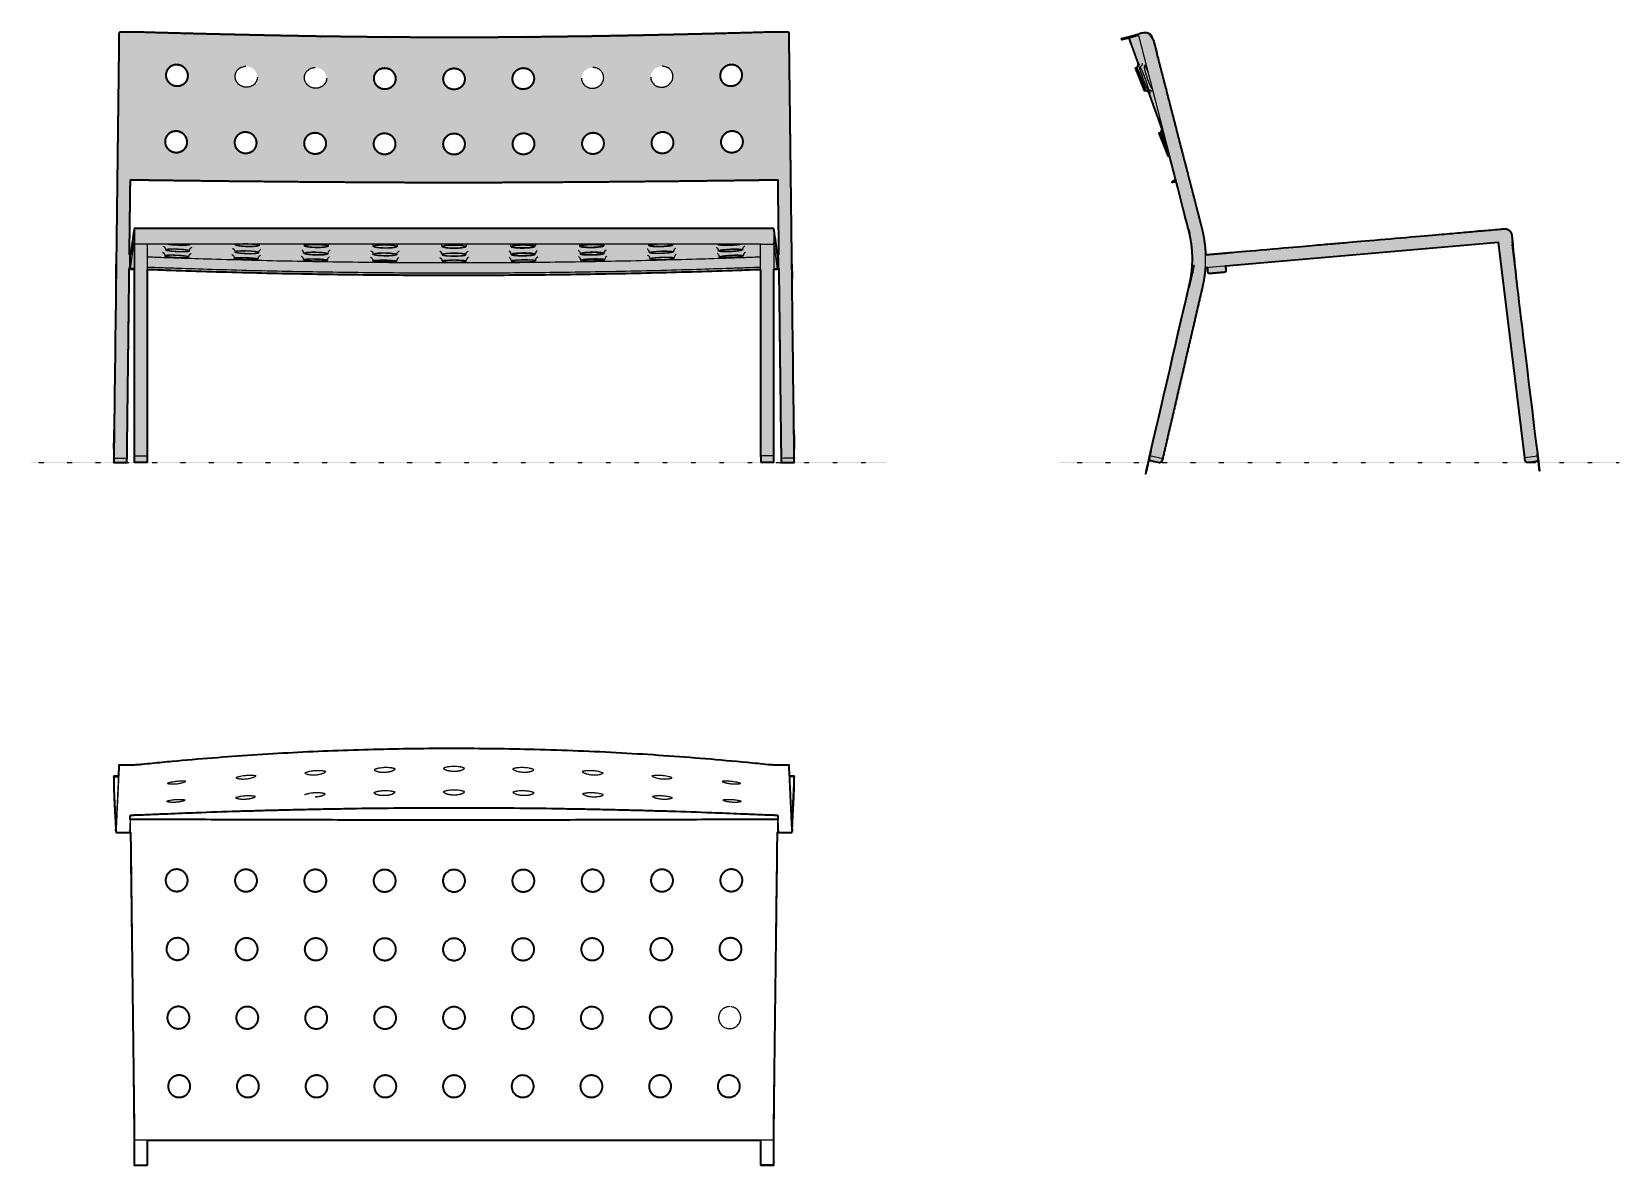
# Model space of a CAD drawing. Header units: millimetres. Extents: x 0 to 2650, y -1173 to 718.
import ezdxf

# ---------------------------------------------------------------- set-up
doc = ezdxf.new("R2010")
doc.units = ezdxf.units.MM
doc.linetypes.add('Dots', pattern=[1, 0, -1])
doc.layers.add('Blocks', color=7, linetype='Continuous')
doc.layers.add('Blocks$Fill', color=7, linetype='Continuous', true_color=0xffffff)
for name, color, linetype, lineweight, true_color in [('Blocks$Inner', 7, 'Continuous', 25, 0x007f00), ('Blocks$Outline', 7, 'Continuous', 35, 0xff3f3f), ('Groud', 7, 'Dots', 25, 0x243775)]:
    doc.layers.add(name, color=color, linetype=linetype, lineweight=lineweight, true_color=true_color)

# ---------------------------------------------------------------- blocks, each defined once
blk = doc.blocks.new('Balcony Lounge Bench Side')
at = {"layer": 'Blocks$Fill'}
for points in [[(116.1, 708.2), (104.1, 705.1), (104.1, 705.1), (104.1, 705.2), (104.1, 705.3), (104, 705.6), (103.9, 706.1), (103.6, 707.1), (103.6, 707.1), (120.8, 711.5), (127.1, 713.1), (140.2, 716.5), (141.6, 716.8), (142.2, 717), (142.5, 717), (142.8, 717.1), (143, 717.1), (143.2, 717.1), (143.4, 717.1), (143.7, 717.1), (143.9, 717.2), (144.1, 717.2), (144.3, 717.2), (144.5, 717.2), (144.7, 717.2), (144.9, 717.2), (145.1, 717.2), (145.3, 717.1), (145.5, 717.1), (145.7, 717.1), (146, 717.1), (146.2, 717), (146.4, 717), (146.6, 717), (146.8, 716.9), (147, 716.9), (147.2, 716.8), (147.4, 716.8), (147.6, 716.7), (147.8, 716.7), (148, 716.6), (148.2, 716.5), (148.4, 716.5), (148.6, 716.4), (148.8, 716.3), (149, 716.2), (149.2, 716.1), (149.4, 716.1), (149.5, 716), (149.7, 715.9), (149.9, 715.8), (150.1, 715.7), (150.3, 715.6), (150.5, 715.5), (150.6, 715.3), (150.8, 715.2), (151, 715.1), (151.2, 715), (151.3, 714.9), (151.5, 714.7), (151.7, 714.6), (151.8, 714.5), (152, 714.3), (152.1, 714.2), (152.3, 714.1), (152.4, 713.9), (152.6, 713.8), (152.7, 713.6), (152.9, 713.5), (153, 713.3), (153.2, 713.1), (153.3, 713), (153.4, 712.8), (153.5, 712.7), (153.7, 712.5), (153.8, 712.3), (153.9, 712.1), (154, 712), (154.1, 711.8), (154.3, 711.6), (154.4, 711.4), (154.5, 711.3), (154.6, 711.1), (154.7, 710.9), (154.8, 710.7), (154.8, 710.5), (154.9, 710.3), (155, 710.1), (155.1, 709.9), (155.2, 709.7), (155.2, 709.5), (155.3, 709.3), (155.4, 709.1), (155.4, 708.9), (155.5, 708.7), (155.6, 708.5), (237.2, 391.8), (238.8, 385.3), (240.1, 378.7), (241.3, 372.1), (242.2, 365.4), (242.7, 360.7), (243.2, 356), (243.5, 351.2), (243.7, 346.5), (739.5, 389.4), (742.4, 389.7), (742.5, 389.7), (742.8, 389.7), (743.2, 389.7), (743.5, 389.7), (743.8, 389.7), (744.1, 389.7), (744.4, 389.7), (744.8, 389.7), (745.1, 389.6), (745.4, 389.6), (745.7, 389.5), (746, 389.4), (746.3, 389.4), (746.6, 389.3), (747, 389.2), (747.3, 389.1), (747.6, 389), (747.9, 388.8), (748.1, 388.7), (748.4, 388.6), (748.7, 388.4), (749, 388.3), (749.3, 388.1), (749.6, 388), (749.8, 387.8), (750.1, 387.6), (750.3, 387.4), (750.6, 387.2), (750.9, 387), (751.1, 386.8), (751.3, 386.6), (751.6, 386.3), (751.8, 386.1), (752, 385.9), (752.2, 385.6), (752.4, 385.4), (752.6, 385.1), (752.8, 384.9), (753, 384.6), (753.1, 384.3), (753.3, 384.1), (753.5, 383.8), (753.6, 383.5), (753.8, 383.2), (753.9, 382.9), (754, 382.6), (754.2, 382.3), (754.3, 382), (754.4, 381.7), (754.5, 381.4), (754.5, 381.1), (754.6, 380.8), (754.7, 380.5), (754.7, 380.2), (754.8, 379.9), (756.7, 363.9), (755.3, 363.7), (798.3, 10.3), (798.7, 7.4), (798.7, 6.8), (798.7, 6.2), (798.7, 6), (798.7, 5.7), (798.7, 5.5), (798.7, 5.2), (798.7, 5), (798.7, 4.9), (798.7, 4.8), (798.7, 4.7), (798.6, 4.6), (798.6, 4.5), (798.6, 4.4), (798.6, 4.3), (798.6, 4.2), (798.5, 4.1), (798.5, 4), (798.5, 3.9), (798.4, 3.8), (798.4, 3.7), (798.4, 3.6), (798.3, 3.5), (798.3, 3.4), (798.2, 3.4), (798.2, 3.3), (798.2, 3.2), (798.1, 3.1), (798, 3.1), (798, 3), (797.9, 2.9), (797.9, 2.8), (797.8, 2.8), (797.7, 2.7), (797.7, 2.6), (797.6, 2.6), (797.5, 2.5), (797.4, 2.5), (797.4, 2.4), (797.3, 2.3), (797.2, 2.3), (797.1, 2.2), (797, 2.2), (796.9, 2.1), (796.8, 2.1), (796.7, 2), (796.6, 2), (796.5, 1.9), (796.3, 1.8), (796.1, 1.7), (795.9, 1.6), (795.6, 1.5), (795.4, 1.5), (795.1, 1.4), (794.8, 1.3), (794.3, 1.2), (793.7, 1), (793.1, 0.9), (792.5, 0.8), (791.2, 0.6), (788.5, 0.2), (785.8, -0.1), (784.6, -0.2), (784, -0.2), (783.4, -0.3), (782.8, -0.3), (782.2, -0.3), (781.9, -0.3), (781.7, -0.3), (781.4, -0.3), (781.2, -0.2), (780.9, -0.2), (780.7, -0.2), (780.5, -0.1), (780.4, -0.1), (780.3, -0.1), (780.1, -0.1), (780, 0), (779.9, 0), (779.8, 0), (779.7, 0.1), (779.6, 0.1), (779.5, 0.1), (779.5, 0.2), (779.4, 0.2), (779.3, 0.3), (779.2, 0.3), (779.1, 0.4), (779, 0.4), (779, 0.5), (778.9, 0.5), (778.8, 0.6), (778.7, 0.6), (778.7, 0.7), (778.6, 0.7), (778.5, 0.8), (778.5, 0.9), (778.4, 0.9), (778.3, 1), (778.3, 1.1), (778.2, 1.1), (778.2, 1.2), (778.1, 1.3), (778.1, 1.4), (778, 1.5), (778, 1.6), (777.9, 1.6), (777.9, 1.7), (777.8, 1.8), (777.8, 1.9), (777.7, 2), (777.7, 2.1), (777.6, 2.3), (777.5, 2.5), (777.4, 2.8), (777.4, 3), (777.3, 3.3), (777.2, 3.5), (777.1, 4.1), (777, 4.7), (776.5, 7.6), (732.7, 366.8), (277.1, 327.3), (277.7, 319.9), (277.7, 319.8), (277.7, 319.7), (277.7, 319.7), (277.7, 319.6), (277.7, 319.6), (277.7, 319.5), (277.7, 319.5), (277.7, 319.4), (277.7, 319.3), (277.7, 319.3), (277.7, 319.2), (277.7, 319.2), (277.6, 319.1), (277.6, 319), (277.6, 319), (277.6, 318.9), (277.6, 318.9), (277.6, 318.8), (277.5, 318.7), (277.5, 318.7), (277.5, 318.6), (277.5, 318.6), (277.4, 318.5), (277.4, 318.5), (277.4, 318.4), (277.3, 318.3), (277.3, 318.3), (277.3, 318.2), (277.2, 318.2), (277.2, 318.1), (277.2, 318.1), (277.1, 318), (277.1, 318), (277, 317.9), (277, 317.9), (276.9, 317.8), (276.9, 317.8), (276.8, 317.8), (276.8, 317.7), (276.8, 317.7), (276.7, 317.6), (276.6, 317.6), (276.6, 317.6), (276.5, 317.5), (276.5, 317.5), (276.4, 317.5), (276.4, 317.4), (276.3, 317.4), (276.3, 317.4), (276.2, 317.4), (276.2, 317.3), (276.1, 317.3), (276, 317.3), (276, 317.3), (275.9, 317.2), (275.9, 317.2), (275.8, 317.2), (275.8, 317.2), (275.7, 317.2), (275.6, 317.2), (275.6, 317.2), (275.5, 317.2), (275.5, 317.2), (275.4, 317.2), (250.5, 315), (250.5, 315), (250.4, 315), (250.3, 315), (250.3, 315), (250.2, 315), (250.2, 315), (250.1, 315), (250, 315), (250, 315), (249.9, 315), (249.8, 315), (249.8, 315), (249.7, 315.1), (249.7, 315.1), (249.6, 315.1), (249.5, 315.1), (249.5, 315.1), (249.4, 315.1), (249.4, 315.2), (249.3, 315.2), (249.3, 315.2), (249.2, 315.2), (249.1, 315.3), (249.1, 315.3), (249, 315.3), (249, 315.4), (248.9, 315.4), (248.9, 315.4), (248.8, 315.5), (248.8, 315.5), (248.7, 315.5), (248.7, 315.6), (248.6, 315.6), (248.6, 315.6), (248.6, 315.7), (248.5, 315.7), (248.5, 315.8), (248.4, 315.8), (248.4, 315.9), (248.4, 315.9), (248.3, 316), (248.3, 316), (248.2, 316.1), (248.2, 316.1), (248.2, 316.2), (248.1, 316.2), (248.1, 316.3), (248.1, 316.3), (248.1, 316.4), (248, 316.4), (248, 316.5), (248, 316.6), (248, 316.6), (247.9, 316.7), (247.9, 316.7), (247.9, 316.8), (247.9, 316.9), (247.9, 316.9), (247.9, 317), (247.8, 317), (247.8, 317.1), (247.8, 317.1), (247.8, 317.2), (247.8, 317.3), (247.2, 324.7), (243.3, 324.4), (242.9, 320.3), (242.5, 316.2), (242, 312.2), (241.5, 308.2), (240.8, 304.1), (240.1, 300.1), (239.3, 296.2), (238.4, 292.2), (172.2, 6.7), (171.4, 3.9), (171.2, 3.3), (171.1, 2.8), (171, 2.6), (170.9, 2.3), (170.8, 2.1), (170.7, 1.9), (170.6, 1.7), (170.5, 1.5), (170.4, 1.4), (170.4, 1.3), (170.3, 1.2), (170.3, 1.1), (170.2, 1), (170.2, 0.9), (170.1, 0.9), (170, 0.8), (170, 0.7), (169.9, 0.6), (169.8, 0.6), (169.8, 0.5), (169.7, 0.4), (169.6, 0.4), (169.6, 0.3), (169.5, 0.2), (169.4, 0.2), (169.4, 0.1), (169.3, 0.1), (169.2, 0), (169.1, 0), (169, -0.1), (169, -0.1), (168.9, -0.1), (168.8, -0.2), (168.7, -0.2), (168.6, -0.2), (168.5, -0.3), (168.4, -0.3), (168.3, -0.3), (168.2, -0.3), (168.1, -0.4), (168, -0.4), (167.9, -0.4), (167.8, -0.4), (167.7, -0.4), (167.6, -0.5), (167.5, -0.5), (167.2, -0.5), (167, -0.5), (166.8, -0.5), (166.5, -0.5), (166.2, -0.5), (166, -0.5), (165.7, -0.4), (165.2, -0.4), (164.6, -0.3), (164, -0.2), (163.4, -0.1), (162.1, 0.2), (159.5, 0.8), (156.9, 1.4), (155.6, 1.7), (155, 1.9), (154.4, 2.1), (153.9, 2.3), (153.3, 2.5), (153.1, 2.6), (152.8, 2.7), (152.6, 2.8), (152.4, 2.9), (152.1, 3), (151.9, 3.2), (151.7, 3.3), (151.6, 3.3), (151.5, 3.4), (151.4, 3.5), (151.4, 3.5), (151.3, 3.6), (151.2, 3.7), (151.1, 3.7), (151, 3.8), (150.9, 3.9), (150.9, 3.9), (150.8, 4), (150.7, 4.1), (150.7, 4.1), (150.6, 4.2), (150.5, 4.3), (150.5, 4.4), (150.4, 4.4), (150.4, 4.5), (150.3, 4.6), (150.3, 4.7), (150.3, 4.8), (150.2, 4.8), (150.2, 4.9), (150.1, 5), (150.1, 5.1), (150.1, 5.2), (150.1, 5.3), (150, 5.4), (150, 5.4), (150, 5.5), (150, 5.6), (150, 5.7), (149.9, 5.8), (149.9, 5.9), (149.9, 6), (149.9, 6.1), (149.9, 6.2), (149.9, 6.3), (149.9, 6.5), (149.9, 6.6), (149.9, 6.8), (149.9, 7), (149.9, 7.3), (150, 7.5), (150, 7.8), (150.1, 8.3), (150.2, 8.9), (150.5, 10.2), (150.8, 11.7), (150.8, 11.7), (217, 297.2), (217.8, 301.2), (218.6, 305.2), (219.3, 309.2), (220, 313.3), (220.5, 317.4), (220.9, 321.5), (221.3, 325.6), (221.6, 329.7), (221.7, 333.8), (221.8, 337.9), (221.8, 342.1), (221.7, 346.2), (221.5, 350.3), (221.2, 354.5), (220.8, 358.6), (220.4, 362.7), (219.5, 368.6), (218.5, 374.6), (217.3, 380.5), (215.9, 386.3), (194, 471.2), (183.6, 511.4), (183.5, 511.4), (183.3, 511.4), (183.2, 511.4), (183.1, 511.4), (182.9, 511.4), (182.8, 511.4), (182.6, 511.4), (182.5, 511.4), (182.3, 511.4), (182.2, 511.4), (182, 511.4), (181.9, 511.3), (181.7, 511.3), (181.6, 511.3), (181.5, 511.3), (181.3, 511.2), (181.2, 511.6), (179.6, 515.6), (179.1, 516.9), (166.1, 549.6), (166.1, 549.6), (166.1, 549.6), (166.2, 549.7), (166.4, 549.7), (166.5, 549.8), (166.7, 549.8), (166.8, 549.9), (167, 549.9), (167.1, 550), (167.3, 550.1), (167.4, 550.1), (167.6, 550.2), (167.7, 550.3), (167.8, 550.4), (168, 550.5), (168.1, 550.6), (168.2, 550.6), (168.4, 550.7), (168.5, 550.9), (168.6, 551), (168.8, 551.1), (168.9, 551.2), (169, 551.3), (169.2, 551.5), (169.3, 551.6), (169.4, 551.7), (169.5, 551.9), (169.6, 552), (169.7, 552.1), (169.8, 552.3), (169.9, 552.4), (170, 552.6), (170.1, 552.7), (170.2, 552.9), (170.3, 553), (170.3, 553.2), (170.4, 553.4), (170.5, 553.5), (170.5, 553.7), (170.6, 553.9), (170.7, 554), (170.7, 554.2), (170.7, 554.4), (170.8, 554.5), (170.8, 554.7), (170.8, 554.9), (170.9, 555.1), (170.9, 555.2), (170.9, 555.4), (170.9, 555.6), (170.9, 555.8), (170.9, 555.9), (170.9, 556.1), (170.9, 556.2), (170.9, 556.4), (170.9, 556.6), (170.9, 556.7), (170.9, 556.9), (170.8, 557), (170.8, 557.2), (170.8, 557.4), (170.7, 557.5), (170.7, 557.7), (170.6, 557.8), (170.6, 558), (170.5, 558.1), (155.6, 599.2), (149.6, 615.7), (149.6, 615.7), (149.6, 615.9), (149.3, 616.5), (149.2, 616.7), (149.2, 616.7), (149.2, 616.8), (149.1, 616.9), (149, 617), (148.9, 617.1), (148.8, 617.3), (148.8, 617.4), (148.7, 617.5), (148.6, 617.6), (148.5, 617.7), (148.4, 617.8), (148.3, 618), (148.2, 618.1), (148.1, 618.2), (147.9, 618.3), (147.8, 618.4), (147.7, 618.5), (147.6, 618.6), (147.5, 618.7), (147.3, 618.8), (147.2, 618.9), (147.1, 619), (147, 619), (146.8, 619.1), (146.7, 619.2), (146.6, 619.3), (146.4, 619.3), (146.3, 619.4), (146.1, 619.5), (146, 619.5), (145.9, 619.6), (145.7, 619.6), (145.6, 619.7), (145.4, 619.7), (145.3, 619.8), (145.2, 619.8), (145, 619.9), (144.9, 619.9), (144.7, 619.9), (144.6, 619.9), (144.4, 620), (144.3, 620), (144.1, 620), (144, 620), (143.8, 620), (143.7, 620), (143.5, 620), (143.4, 620), (143.2, 620), (143.1, 620), (142.9, 620), (142.8, 620), (142.6, 620), (142.5, 619.9), (142.3, 619.9), (142.2, 619.9), (142, 619.9), (141.9, 619.8), (141.8, 620.2), (126.6, 658.2), (126.8, 658.3), (126.9, 658.3), (127.1, 658.4), (127.3, 658.4), (127.4, 658.5), (127.6, 658.5), (127.7, 658.6), (127.8, 658.7), (128, 658.7), (128.1, 658.8), (128.3, 658.9), (128.4, 659), (128.5, 659.1), (128.7, 659.2), (128.8, 659.2), (128.9, 659.3), (129.1, 659.5), (129.2, 659.6), (129.4, 659.7), (129.5, 659.8), (129.6, 659.9), (129.7, 660.1), (129.9, 660.2), (130, 660.3), (130.1, 660.5), (130.2, 660.6), (130.3, 660.7), (130.4, 660.9), (130.5, 661), (130.6, 661.2), (130.7, 661.3), (130.8, 661.5), (130.8, 661.6), (130.9, 661.8), (131, 662), (131.1, 662.1), (131.1, 662.3), (131.2, 662.5), (131.2, 662.6), (131.3, 662.8), (131.3, 663), (131.4, 663.1), (131.4, 663.3), (131.4, 663.5), (131.5, 663.7), (131.5, 663.8), (131.5, 664), (131.5, 664.2), (131.5, 664.4), (131.5, 664.5), (131.5, 664.7), (131.5, 664.8), (131.5, 665), (131.5, 665.2), (131.5, 665.3), (131.4, 665.5), (131.4, 665.6), (131.4, 665.8), (131.4, 666), (131.3, 666.1), (131.3, 666.3), (131.2, 666.4), (131.2, 666.6), (131.1, 666.7), (126.8, 678.6), (121.3, 693.7), (120.1, 697.1)], [(220.8, 470.5), (218.7, 469.7), (218.2, 469.5), (222.7, 471.4), (222.4, 471.2), (221.8, 470.9)], [(219, 467.6), (222.9, 469.3), (223, 469.4), (223, 469.4), (223.1, 469.4), (223.1, 469.4), (223.1, 469.4), (223.1, 469.4), (223.1, 469.4), (223.2, 469.4), (223.2, 469.4), (223.2, 469.4), (223.1, 469.4), (223, 469.3), (222.8, 469.2), (222.3, 469), (221.9, 468.8), (221.6, 468.7), (219.4, 467.8)]]:
    blk.add_hatch(color=256, dxfattribs=at).paths.add_polyline_path(points, flags=0)
at = {"layer": 'Blocks$Inner'}
for p, q in [((187.8, 466.3), (187.9, 466.3)), ((243.7, 346.5), (277.3, 349.4))]:
    blk.add_line(p, q, dxfattribs=at)
for points in [[(121.3, 709.5), (131.9, 712.3), (215.9, 386.3)], [(192, 470.5), (192.2, 470.6), (193, 470.9), (193.6, 471.2), (193.9, 471.4)], [(419.5, 361.7), (490.6, 367.9), (632.8, 380.2), (703.9, 386.4), (739.5, 389.4)], [(798.3, 10.3), (776.5, 7.6), (732.7, 366.8), (243.3, 324.4)], [(756.7, 363.9), (755.3, 363.7), (798.3, 10.3)], [(247.2, 324.7), (247.8, 317.3)], [(277.7, 319.9), (277.1, 327.3)], [(217, 297.2), (150.8, 11.7), (172.2, 6.7), (238.4, 292.2)], [(250.5, 315), (275.4, 317.2)]]:
    blk.add_lwpolyline(points, dxfattribs=at)
for centre, start, end in [((275.2, 319.6), 274.9504, 4.9495), ((250.3, 317.5), 184.9495, 274.9504)]:
    blk.add_arc(centre, 2.5, start, end, dxfattribs=at)
for points, degree in [([(142.8, 717.1), (140.9, 716.8), (139, 716.1), (134.9, 715.1), (133, 714.6), (131.1, 714.1)], 5), ([(155.6, 708.5), (155.5, 708.8), (155.3, 709.3), (155, 710.1), (154.7, 710.9), (154.3, 711.6), (153.8, 712.3), (153.3, 713), (152.7, 713.6), (152.1, 714.2), (151.5, 714.7), (150.8, 715.2), (150.1, 715.7), (149.4, 716.1), (148.6, 716.4), (147.8, 716.7), (147, 716.9), (146.2, 717), (145.3, 717.1), (144.5, 717.2), (143.7, 717.2), (143.1, 717.1), (142.8, 717.1)], 3), ([(103.6, 707.1), (103.7, 706.7), (103.8, 706.4), (103.9, 706.1)], 3), ([(104.1, 705.2), (104.1, 705.2), (104.1, 705.1), (104.1, 705.1)], 3), ([(121.3, 693.7), (123.1, 688.7), (125, 683.7), (126.8, 678.6)], 3), ([(237.2, 391.8), (196.4, 550.2), (155.6, 708.5)], 2), ([(126.8, 678.6), (128.2, 674.7), (129.7, 670.7), (131.1, 666.7)], 3), ([(131.5, 664.2), (131.5, 663.3), (131.2, 662.3), (130.8, 661.5)], 3), ([(131.1, 666.7), (131.4, 665.9), (131.5, 665.1), (131.5, 664.2)], 3), ([(144.4, 663.5), (143.7, 662.9), (142.9, 662.4), (141.9, 662.2)], 3), ([(128.9, 659.3), (128.3, 658.8), (127.5, 658.4), (126.6, 658.2)], 3), ([(129.1, 655.8), (129.1, 656.1), (129, 656.4), (128.8, 657.1), (128.7, 657.4), (128.7, 657.6)], 5), ([(130.8, 661.5), (130.3, 660.6), (129.7, 659.9), (128.9, 659.3)], 3), ([(134.7, 654.6), (134.6, 654.9), (134.6, 655.1), (134.4, 655.7), (134.4, 656), (134.3, 656.2)], 5), ([(134.3, 639.1), (134.4, 639.1), (134.4, 639.1), (134.4, 639)], 3), ([(136.9, 639.7), (137.9, 637.1), (138.9, 634.4), (141.5, 628.6), (142.2, 625.9), (142.9, 623.1)], 5), ([(141.8, 662.1), (141.9, 662.1), (141.9, 662.2), (141.9, 662.2)], 3), ([(142.4, 660.2), (142.4, 660.2), (142.4, 660.2), (142.3, 660.2)], 3), ([(142.5, 660.2), (142.4, 660.2), (142.4, 660.2), (142.4, 660.2)], 3), ([(143.1, 652.7), (143.1, 652.9), (143, 653.1), (142.9, 653.5), (142.9, 653.7), (142.8, 653.9)], 5), ([(141.9, 619.8), (143.5, 620.2), (145.1, 620), (146.6, 619.3)], 3), ([(142.9, 623.1), (143, 622.5), (143.2, 621.9), (143.4, 621.3)], 3), ([(143.5, 620.2), (144.3, 620.4), (145, 620.5), (145.7, 620.4)], 3), ([(148, 621.4), (148.7, 621.6), (149.5, 621.6), (150.3, 621.5)], 3), ([(149.6, 615.7), (151.6, 610.2), (153.6, 604.7), (155.6, 599.2)], 3), ([(150.6, 617.4), (150.9, 616.6), (151.2, 616.1), (151.2, 616.1)], 3), ([(155.6, 599.2), (160.6, 585.5), (165.6, 571.8), (170.5, 558.1)], 3), ([(170.5, 558.1), (170.8, 557.3), (171, 556.5), (170.9, 555.6)], 3), ([(168.4, 550.7), (167.7, 550.2), (166.9, 549.8), (166.1, 549.6)], 3), ([(167.3, 549.4), (167.5, 548.8), (167.7, 548.2), (167.8, 547.6)], 3), ([(170.2, 552.9), (169.7, 552.1), (169.1, 551.3), (168.4, 550.7)], 3), ([(170.9, 555.6), (170.9, 554.7), (170.6, 553.7), (170.2, 552.9)], 3), ([(171, 548.6), (171.2, 548), (171.3, 547.5), (171.5, 546.9)], 3), ([(173.1, 552.2), (173.1, 552.1), (173, 552), (173, 551.9)], 3), ([(173.7, 530.5), (173.7, 530.5), (173.7, 530.5), (173.7, 530.4)], 3), ([(181.3, 511.2), (182.1, 511.4), (182.9, 511.5), (183.6, 511.4)], 3), ([(182.2, 511.4), (182.6, 511.6), (183.1, 511.6), (183.6, 511.6)], 3), ([(187, 468.1), (187, 468.1), (187, 468.1), (187, 468.2)], 3), ([(187.8, 466.3), (187.5, 467.1), (187.6, 466.8), (187.3, 467.4)], 3), ([(187.9, 466.3), (188.6, 466.7), (189.4, 467.1), (190.1, 467.4)], 3), ([(189.6, 469.5), (189.4, 469.5), (189.4, 469.5), (189.3, 469.4)], 3), ([(190.6, 470), (190.2, 469.8), (189.9, 469.7), (189.6, 469.5)], 3), ([(190.4, 467.7), (190.3, 467.7), (190.1, 467.6), (190, 467.6)], 3), ([(190.1, 467.4), (190.2, 467.4), (190.2, 467.4), (190.3, 467.5)], 3), ([(190.3, 467.5), (190.7, 467.7), (191.2, 467.9), (191.7, 468.1)], 3), ([(191.1, 468), (190.8, 467.9), (190.6, 467.8), (190.4, 467.7)], 3), ([(191.9, 470.6), (191.5, 470.4), (191, 470.2), (190.6, 470)], 3), ([(191.5, 468.2), (191.4, 468.1), (191.3, 468.1), (191.1, 468)], 3), ([(192, 468.4), (191.8, 468.3), (191.7, 468.3), (191.5, 468.2)], 3), ([(191.7, 468.1), (191.7, 468.1), (191.8, 468.2), (191.9, 468.2)], 3), ([(193.9, 471.4), (193.2, 471.1), (192.5, 470.8), (191.9, 470.6)], 3), ([(191.9, 468.2), (192.3, 468.4), (192.7, 468.6), (193.1, 468.8)], 3), ([(192.5, 468.6), (192.3, 468.5), (192.1, 468.5), (192, 468.4)], 3), ([(193, 468.8), (192.8, 468.7), (192.6, 468.7), (192.5, 468.6)], 3), ([(193.5, 469.1), (193.3, 469), (193.1, 468.9), (193, 468.8)], 3), ([(193.1, 468.8), (193.2, 468.8), (193.4, 468.9), (193.5, 469)], 3), ([(193.5, 469), (193.8, 469.1), (194.1, 469.2), (194.4, 469.4)], 3), ([(194.1, 469.3), (193.9, 469.2), (193.7, 469.1), (193.5, 469.1)], 3), ([(194.4, 469.4), (194.3, 469.4), (194.2, 469.4), (194.1, 469.3)], 3), ([(739.5, 389.4), (739.9, 389.5), (740.4, 389.5), (741.5, 389.6), (742, 389.7), (742.4, 389.7)], 5), ([(754.8, 379.7), (754.8, 379.7), (754.8, 379.7), (754.8, 379.6), (754.8, 379.6), (754.8, 379.6)], 5), ([(277.3, 349.4), (300, 351.4), (322.8, 353.3), (374, 357.8), (396.7, 359.8), (419.5, 361.7)], 5), ([(798.3, 10.3), (798.9, 5.9), (799.4, 1.6), (792.1, 0.7), (788.5, 0.2)], 3)]:
    blk.add_open_spline(points, degree=degree, dxfattribs=at)
for points, knots in [([(105.7, 707.6), (105.6, 707.6), (104.3, 707.2), (103.6, 707.1), (103.6, 707.1)], [840.242422, 840.242422, 840.242422, 840.242422, 852.378114, 987.047575, 987.047575, 987.047575, 987.047575]), ([(103.9, 706.1), (103.9, 705.9), (104, 705.8), (104, 705.5), (104.1, 705.4), (104.1, 705.3), (104.1, 705.2), (104.1, 705.2)], [987.9668971, 987.9668971, 987.9668971, 987.9668971, 988.476351, 988.476351, 988.8584414, 988.8584414, 988.9654607, 988.9654607, 988.9654607, 988.9654607]), ([(104.1, 705.1), (104.1, 705.1), (104.8, 705.3), (106.1, 705.6), (106.2, 705.7)], [989.089203, 989.089203, 989.089203, 989.089203, 1123.758665, 1135.894389, 1135.894389, 1135.894389, 1135.894389]), ([(120.8, 711.5), (117, 710.5), (113.8, 709.7), (108.8, 708.4), (107, 707.9), (105.7, 707.6)], [566.600337, 566.600337, 566.600337, 566.600337, 706.749417, 706.749417, 840.242422, 840.242422, 840.242422, 840.242422]), ([(106.2, 705.7), (107.5, 706), (109.3, 706.5), (114.3, 707.7), (117.5, 708.6), (121.3, 709.5)], [1135.894389, 1135.894389, 1135.894389, 1135.894389, 1269.387362, 1269.387362, 1409.536441, 1409.536441, 1409.536441, 1409.536441]), ([(116.1, 708.2), (119.7, 698.2), (119.9, 697.6), (120.4, 696.3), (120.9, 695), (121.3, 693.7)], [0.039423, 0.039423, 0.039423, 0.039423, 2.682197, 2.682197, 6.811735, 6.811735, 6.811735, 6.811735]), ([(131.1, 714.1), (131, 714.1), (130.8, 714.1), (129.4, 713.7), (128.2, 713.4), (124.8, 712.5), (122.7, 712), (120.8, 711.5)], [453.459196, 453.459196, 453.459196, 453.459196, 461.488528, 461.488528, 496.525798, 496.525798, 566.600337, 566.600337, 566.600337, 566.600337]), ([(128.5, 658.7), (129.4, 658.9), (130.2, 659.3), (130.8, 659.8), (131.6, 660.4), (132.2, 661.1), (132.6, 661.9), (133.1, 662.8), (133.3, 663.8), (133.4, 664.6), (133.4, 664.6), (133.4, 664.7), (133.4, 664.8)], [107.661981, 107.661981, 107.661981, 107.661981, 110.269513, 110.269513, 110.269513, 113.14488, 113.14488, 113.14488, 116.273739, 116.273739, 116.273739, 116.576126, 116.576126, 116.576126, 116.576126]), ([(133.8, 660.1), (134.7, 660.3), (135.4, 660.7), (136.1, 661.2), (136.9, 661.7), (137.5, 662.4), (137.9, 663.2), (138, 663.5), (138.1, 663.8), (138.2, 664), (138.6, 665), (138.6, 665.6), (138.6, 665.9), (138.6, 666.1), (138.6, 666.1), (138.6, 666.1)], [0.964113, 0.964113, 0.964113, 0.964113, 3.578714, 3.578714, 3.578714, 6.50017, 6.50017, 6.50017, 7.534922, 7.534922, 7.534922, 10.967548, 10.967548, 10.967548, 12.791423, 12.791423, 12.791423, 12.791423]), ([(128.7, 657.6), (128.6, 657.9), (128.5, 658.2), (128.5, 658.5), (128.5, 658.6), (128.5, 658.7), (128.5, 658.7), (128.5, 658.7)], [101.773278, 101.773278, 101.773278, 101.773278, 104.31823, 104.31823, 106.144845, 106.144845, 107.661981, 107.661981, 107.661981, 107.661981]), ([(135.3, 639.3), (135.3, 639.3), (135.3, 639.4), (135, 640), (134.8, 640.6), (134.5, 641.4), (134.3, 641.7), (134.1, 642.3), (134, 642.5), (133.5, 643.9), (133, 645), (132.5, 646.3), (132.4, 646.6), (132.2, 647.1), (132.1, 647.3), (131.8, 648.1), (131.6, 648.6), (131.1, 650), (130.8, 650.9), (130.4, 651.9), (130.4, 652.1), (130.2, 652.5), (130.2, 652.6), (130, 653.2), (129.9, 653.5), (129.6, 654.1), (129.5, 654.4), (129.4, 655), (129.3, 655.2), (129.2, 655.6), (129.2, 655.7), (129.1, 655.8)], [67.051216, 67.051216, 67.051216, 67.051216, 67.283583, 67.283583, 69.940088, 69.940088, 71.26834, 71.26834, 72.596592, 72.596592, 77.909602, 77.909602, 79.237854, 79.237854, 80.566107, 80.566107, 83.222611, 83.222611, 88.535621, 88.535621, 89.863873, 89.863873, 91.192126, 91.192126, 93.84863, 93.84863, 96.505135, 96.505135, 99.16164, 99.16164, 100.773278, 100.773278, 100.773278, 100.773278]), ([(134.3, 656.2), (134.3, 656.3), (134.2, 656.4), (134.1, 656.9), (134.1, 657.2), (133.9, 657.8), (133.9, 658.1), (133.7, 658.9), (133.7, 659.3), (133.7, 659.7), (133.7, 659.8), (133.7, 660), (133.8, 660.1), (133.8, 660.1)], [-10.407346, -10.407346, -10.407346, -10.407346, -9.880981, -9.880981, -8.073466, -8.073466, -6.26595, -6.26595, -2.650919, -2.650919, -0.843403, -0.843403, 0.964113, 0.964113, 0.964113, 0.964113]), ([(133.9, 660.1), (133.9, 660.1), (134, 660.1), (134.2, 659.9), (134.3, 659.8), (134.6, 659.5), (134.8, 659.1), (135.2, 658.4), (135.4, 658.2), (135.7, 657.6), (135.8, 657.2), (136.4, 656.2), (136.7, 655.4), (137.3, 654.1), (137.5, 653.7), (138, 652.7), (138.2, 652.2), (138.6, 651.2), (138.8, 650.6), (139.3, 649.5), (139.5, 649), (140.2, 647.2), (140.6, 646.1), (141.3, 644.2), (141.6, 643.6), (142, 642.4), (142.2, 641.7), (142.5, 641.1)], [0, 0, 0, 0, 1.807678, 1.807678, 3.615356, 3.615356, 7.230711, 7.230711, 9.038389, 9.038389, 10.846067, 10.846067, 14.461422, 14.461422, 16.2691, 16.2691, 18.076778, 18.076778, 19.884456, 19.884456, 21.692133, 21.692133, 25.307489, 25.307489, 27.115167, 27.115167, 28.869867, 28.869867, 28.869867, 28.869867]), ([(139.5, 640.4), (139.3, 641), (139.1, 641.5), (138.7, 642.7), (138.5, 643.2), (137.9, 644.9), (137.5, 646), (136.9, 647.5), (136.7, 648.1), (136.4, 649.1), (136.2, 649.6), (135.8, 651), (135.5, 651.9), (135.1, 653.1), (135, 653.5), (134.8, 654.1), (134.8, 654.4), (134.7, 654.6)], [-28.960368, -28.960368, -28.960368, -28.960368, -27.152851, -27.152851, -25.345334, -25.345334, -21.730301, -21.730301, -19.922784, -19.922784, -18.115268, -18.115268, -14.500234, -14.500234, -12.692718, -12.692718, -11.407346, -11.407346, -11.407346, -11.407346]), ([(143.5, 620.2), (143.5, 620.2), (143.3, 620.4), (143.1, 620.7), (143, 620.9), (142.9, 621.3), (142.8, 621.5), (142.4, 622.2), (142.1, 622.8), (141.7, 623.7), (141.7, 623.8), (141.5, 624.2), (141.4, 624.4), (141.1, 625), (141, 625.4), (140.4, 626.8), (140, 627.7), (139.4, 629.1), (139.3, 629.3), (139.1, 629.9), (139, 630.1), (138.6, 631), (138.4, 631.5), (137.9, 632.7), (137.7, 633.3), (137.3, 634.2), (137.2, 634.5), (137, 635.1), (136.9, 635.4), (136.3, 636.9), (135.8, 638.1), (135.3, 639.3)], [37.985159, 37.985159, 37.985159, 37.985159, 41.638411, 41.638411, 43.465038, 43.465038, 45.291664, 45.291664, 48.944916, 48.944916, 49.85823, 49.85823, 50.771543, 50.771543, 52.598169, 52.598169, 56.251422, 56.251422, 57.164735, 57.164735, 58.078048, 58.078048, 59.904674, 59.904674, 61.7313, 61.7313, 62.644614, 62.644614, 63.557927, 63.557927, 67.051216, 67.051216, 67.051216, 67.051216]), ([(147.9, 621.4), (147.9, 621.4), (147.7, 621.5), (147.4, 621.9), (147.3, 622), (147.1, 622.4), (147, 622.6), (146.6, 623.3), (146.3, 623.9), (145.8, 624.9), (145.7, 625.3), (145.3, 626.1), (145.1, 626.5), (144.5, 627.8), (144.1, 628.8), (143.5, 630.4), (143.2, 630.9), (142.8, 632), (142.6, 632.6), (142.1, 633.7), (141.9, 634.3), (141.4, 635.5), (141.2, 636.1), (140.5, 637.9), (140, 639.1), (139.5, 640.4)], [-57.840533, -57.840533, -57.840533, -57.840533, -54.225502, -54.225502, -52.417986, -52.417986, -50.61047, -50.61047, -46.995439, -46.995439, -45.187923, -45.187923, -43.380408, -43.380408, -39.765377, -39.765377, -37.957861, -37.957861, -36.150345, -36.150345, -34.34283, -34.34283, -32.535314, -32.535314, -28.960368, -28.960368, -28.960368, -28.960368]), ([(142.8, 653.9), (142.7, 654.6), (142.5, 655.3), (142.2, 656.4), (142.1, 656.9), (142, 657.7), (141.9, 658.1), (141.7, 658.8), (141.7, 659.2), (141.6, 659.8), (141.6, 660.1), (141.5, 660.9), (141.5, 661.3), (141.6, 661.7), (141.6, 661.9), (141.7, 662), (141.8, 662.1), (141.8, 662.1)], [-15.994776, -15.994776, -15.994776, -15.994776, -13.414885, -13.414885, -11.613576, -11.613576, -9.812266, -9.812266, -8.010957, -8.010957, -6.209647, -6.209647, -2.607029, -2.607029, -0.805719, -0.805719, 0.99559, 0.99559, 0.99559, 0.99559]), ([(141.9, 662.2), (142, 662.2), (142.1, 662.1), (142.3, 662), (142.4, 661.9), (142.7, 661.6), (142.9, 661.2), (143.4, 660.5), (143.5, 660.2), (143.9, 659.6), (144, 659.3), (144.5, 658.3), (144.9, 657.5), (145.5, 656.2), (145.7, 655.7), (146.1, 654.8), (146.3, 654.3), (146.7, 653.2), (146.9, 652.7), (147.3, 651.6), (147.6, 651), (147.8, 650.3), (147.8, 650.2), (147.9, 650.1)], [1.467708, 1.467708, 1.467708, 1.467708, 3.269236, 3.269236, 5.070763, 5.070763, 8.673817, 8.673817, 10.475344, 10.475344, 12.276871, 12.276871, 15.879925, 15.879925, 17.681452, 17.681452, 19.48298, 19.48298, 21.284507, 21.284507, 23.086034, 23.086034, 23.408726, 23.408726, 23.408726, 23.408726]), ([(142.5, 641.1), (142.5, 641.1), (142.5, 641.1), (142.9, 639.8), (143.4, 638.6), (144, 636.7), (144.2, 636.1), (144.6, 634.9), (144.8, 634.3), (145.2, 633.1), (145.3, 632.6), (145.7, 631.4), (145.9, 630.9), (146.4, 629.3), (146.6, 628.3), (147, 626.9), (147.1, 626.5), (147.3, 626), (147.3, 625.8), (147.3, 625.7)], [28.869867, 28.869867, 28.869867, 28.869867, 28.922845, 28.922845, 32.5382, 32.5382, 34.345878, 34.345878, 36.153556, 36.153556, 37.961234, 37.961234, 39.768911, 39.768911, 43.384267, 43.384267, 45.191945, 45.191945, 45.752781, 45.752781, 45.752781, 45.752781]), ([(146.4, 642.1), (146.4, 642.2), (146.4, 642.2), (146.2, 642.8), (146, 643.3), (145.6, 644.5), (145.4, 645), (144.9, 646.7), (144.5, 647.8), (144.1, 649.4), (143.9, 649.9), (143.6, 650.9), (143.5, 651.4), (143.3, 652.2), (143.2, 652.4), (143.1, 652.7)], [-28.8819, -28.8819, -28.8819, -28.8819, -28.821926, -28.821926, -27.02063, -27.02063, -25.219334, -25.219334, -21.616741, -21.616741, -19.815445, -19.815445, -18.014149, -18.014149, -16.994776, -16.994776, -16.994776, -16.994776]), ([(154.6, 623.1), (154.5, 623.1), (154.3, 623.2), (154, 623.6), (153.9, 623.7), (153.7, 624.1), (153.6, 624.3), (153.2, 625), (152.9, 625.6), (152.4, 626.7), (152.2, 627), (151.8, 627.8), (151.6, 628.3), (151.1, 629.6), (150.7, 630.5), (150.1, 632.1), (149.8, 632.6), (149.4, 633.7), (149.2, 634.3), (148.6, 636), (148.1, 637.2), (147.2, 639.7), (146.8, 640.9), (146.4, 642.1)], [-57.641479, -57.641479, -57.641479, -57.641479, -54.038861, -54.038861, -52.237551, -52.237551, -50.436242, -50.436242, -46.833623, -46.833623, -45.032313, -45.032313, -43.231004, -43.231004, -39.628385, -39.628385, -37.827076, -37.827076, -36.025766, -36.025766, -32.423147, -32.423147, -28.8819, -28.8819, -28.8819, -28.8819]), ([(145.7, 620.4), (146.6, 620.3), (147.4, 620.1), (148.2, 619.7), (149.1, 619.2), (149.9, 618.4), (150.6, 617.5), (150.6, 617.4), (150.6, 617.4)], [2.240085, 2.240085, 2.240085, 2.240085, 4.879341, 4.879341, 4.879341, 8.374855, 8.374855, 11.060113, 11.060113, 11.060113, 11.060113]), ([(146.6, 619.3), (147.3, 618.9), (147.9, 618.4), (148.7, 617.4), (149, 617.1), (149.3, 616.6), (149.6, 615.8), (149.6, 615.7)], [115.974494, 115.974494, 115.974494, 115.974494, 118.775991, 118.775991, 120.111152, 120.111152, 120.837101, 120.837101, 120.837101, 120.837101]), ([(147.3, 625.7), (147.4, 625.4), (147.5, 625.2), (147.7, 624.2), (147.9, 623.6), (148, 622.8), (148, 622.6), (148.1, 622.2), (148.1, 622), (148.1, 621.6), (148.1, 621.4), (148, 621.4)], [45.752781, 45.752781, 45.752781, 45.752781, 46.999622, 46.999622, 50.614978, 50.614978, 52.422656, 52.422656, 54.230334, 54.230334, 57.845689, 57.845689, 57.845689, 57.845689]), ([(151.2, 616.1), (151.4, 616.1), (151.1, 617.3), (150.3, 620.2), (149.8, 621.6)], [19.129691, 19.129691, 19.129691, 19.129691, 29.926106, 37.563582, 37.563582, 37.563582, 37.563582]), ([(150.3, 621.5), (151.1, 621.5), (151.9, 621.2), (152.6, 620.8), (153.4, 620.4), (154, 619.9), (154.6, 619.1), (154.7, 619), (154.7, 619)], [60.27829, 60.27829, 60.27829, 60.27829, 62.86366, 62.86366, 62.86366, 65.852021, 65.852021, 68.543163, 68.543163, 68.543163, 68.543163]), ([(172.1, 556), (172.1, 556), (172.1, 555.9), (172.1, 555.8), (172.1, 555), (171.8, 554), (171.4, 553.2), (171, 552.4), (170.3, 551.6), (169.6, 551.1), (168.9, 550.5), (168.1, 550.2), (167.3, 549.9)], [88.548228, 88.548228, 88.548228, 88.548228, 88.751221, 88.751221, 88.751221, 91.722009, 91.722009, 91.722009, 94.575956, 94.575956, 94.575956, 97.173901, 97.173901, 97.173901, 97.173901]), ([(167.3, 549.9), (167.3, 549.9), (167.3, 549.9), (167.3, 549.8), (167.3, 549.7), (167.3, 549.5), (167.3, 549.5), (167.3, 549.4)], [97.173901, 97.173901, 97.173901, 97.173901, 98.838975, 98.838975, 100.664805, 100.664805, 101.21769, 101.21769, 101.21769, 101.21769]), ([(167.8, 547.6), (167.9, 547.3), (168, 547), (168.2, 546.4), (168.3, 546.2), (168.4, 545.7), (168.5, 545.4), (168.8, 544.7), (168.9, 544.4), (169.1, 543.9), (169.2, 543.7), (169.3, 543.3), (169.4, 543.1), (169.8, 542.1), (170.1, 541.2), (170.6, 539.8), (170.8, 539.3), (171.1, 538.6), (171.2, 538.3), (171.4, 537.8), (171.5, 537.5), (172, 536.2), (172.5, 535.1), (173, 533.8), (173.1, 533.5), (173.4, 532.9), (173.5, 532.6), (173.8, 531.8), (174, 531.2), (174.3, 530.6), (174.3, 530.6), (174.3, 530.6)], [103.217699, 103.217699, 103.217699, 103.217699, 106.316909, 106.316909, 108.142754, 108.142754, 109.968598, 109.968598, 111.794442, 111.794442, 112.707364, 112.707364, 113.620286, 113.620286, 117.271975, 117.271975, 119.097819, 119.097819, 120.010741, 120.010741, 120.923663, 120.923663, 124.575352, 124.575352, 125.488274, 125.488274, 126.401196, 126.401196, 128.22704, 128.22704, 128.304436, 128.304436, 128.304436, 128.304436]), ([(170.7, 550.8), (170.7, 550.8), (170.7, 550.8), (170.6, 550.7), (170.6, 550.6), (170.7, 550.2), (170.7, 549.8), (170.9, 549.1), (171, 548.9), (171, 548.6)], [94.076328, 94.076328, 94.076328, 94.076328, 95.559392, 95.559392, 97.383066, 97.383066, 101.030414, 101.030414, 102.627884, 102.627884, 102.627884, 102.627884]), ([(173.2, 552.1), (173.1, 552), (173, 552), (173, 551.9), (172.3, 551.4), (171.5, 551), (170.7, 550.8)], [91.258042, 91.258042, 91.258042, 91.258042, 91.493035, 91.493035, 91.493035, 94.076328, 94.076328, 94.076328, 94.076328]), ([(171.5, 546.9), (171.5, 546.9), (171.5, 546.8), (171.6, 546.5), (171.6, 546.2), (171.8, 545.6), (171.9, 545.3), (172.1, 544.5), (172.3, 544.1), (172.7, 542.9), (172.9, 542), (173.4, 540.6), (173.6, 540.1), (173.9, 539.4), (173.9, 539.1), (174.1, 538.6), (174.2, 538.3), (174.7, 537), (175.1, 535.9), (175.6, 534.5), (175.7, 534.3), (175.9, 533.7), (176, 533.4), (176.3, 532.5), (176.5, 532), (176.8, 531.3), (176.8, 531.3), (176.8, 531.2)], [104.627881, 104.627881, 104.627881, 104.627881, 104.957245, 104.957245, 107.613288, 107.613288, 110.26933, 110.26933, 112.925373, 112.925373, 118.237459, 118.237459, 120.893501, 120.893501, 122.221523, 122.221523, 123.549544, 123.549544, 128.86163, 128.86163, 130.189651, 130.189651, 131.517673, 131.517673, 134.173715, 134.173715, 134.451234, 134.451234, 134.451234, 134.451234]), ([(174.3, 530.6), (174.8, 529.4), (175.3, 528.1), (175.9, 526.6), (176, 526.3), (176.2, 525.7), (176.3, 525.4), (176.7, 524.5), (176.9, 523.9), (177.4, 522.7), (177.6, 522.2), (178, 521.3), (178.1, 521.1), (178.3, 520.5), (178.4, 520.3), (178.9, 518.9), (179.3, 518), (179.9, 516.6), (180, 516.2), (180.3, 515.6), (180.4, 515.4), (180.5, 515), (180.6, 514.9), (181, 514), (181.2, 513.4), (181.5, 512.7), (181.6, 512.5), (181.8, 512.1), (181.9, 511.9), (182.1, 511.6), (182.1, 511.4), (182.2, 511.4)], [128.304436, 128.304436, 128.304436, 128.304436, 131.878564, 131.878564, 132.791483, 132.791483, 133.704403, 133.704403, 135.530241, 135.530241, 137.35608, 137.35608, 138.269, 138.269, 139.181919, 139.181919, 142.833597, 142.833597, 144.659436, 144.659436, 145.572355, 145.572355, 146.485274, 146.485274, 150.136952, 150.136952, 151.962791, 151.962791, 153.78863, 153.78863, 157.440307, 157.440307, 157.440307, 157.440307]), ([(176.8, 531.2), (177.3, 530), (177.7, 528.8), (178.3, 527.4), (178.4, 527), (178.6, 526.4), (178.7, 526.1), (179.1, 525.2), (179.3, 524.6), (179.7, 523.5), (179.9, 522.9), (180.3, 522.1), (180.4, 521.8), (180.6, 521.2), (180.7, 521), (181.2, 519.6), (181.6, 518.7), (182, 517.7), (182, 517.6), (182.1, 517.5)], [134.451234, 134.451234, 134.451234, 134.451234, 137.907877, 137.907877, 138.819726, 138.819726, 139.731574, 139.731574, 141.555272, 141.555272, 143.378969, 143.378969, 144.290818, 144.290818, 145.202667, 145.202667, 148.850062, 148.850062, 149.202121, 149.202121, 149.202121, 149.202121]), ([(187, 468.2), (187, 468.2), (187, 468.2), (187, 468.3), (187.1, 468.3), (187.2, 468.4), (187.4, 468.6), (188, 468.9), (188.6, 469.1), (189.3, 469.4)], [526.911966, 526.911966, 526.911966, 526.911966, 543.803111, 543.803111, 577.585401, 577.585401, 645.149981, 645.149981, 751.042097, 751.042097, 751.042097, 751.042097]), ([(187.3, 467.4), (187.3, 467.5), (187.2, 467.7), (187.1, 467.9), (187.1, 467.9), (187, 468), (187, 468.1), (187, 468.1)], [525.9286873, 525.9286873, 525.9286873, 525.9286873, 526.4962654, 526.4962654, 526.6907837, 526.6907837, 526.8005865, 526.8005865, 526.8005865, 526.8005865]), ([(190, 467.6), (189.4, 467.3), (188.8, 467.1), (188.3, 466.7), (188.1, 466.6), (187.9, 466.5), (187.9, 466.4), (187.8, 466.4), (187.8, 466.4), (187.8, 466.3)], [300.397729, 300.397729, 300.397729, 300.397729, 405.391698, 405.391698, 472.956981, 472.956981, 506.739623, 506.739623, 523.630944, 523.630944, 523.630944, 523.630944]), ([(189.3, 469.4), (189.4, 469.5), (189.7, 469.6), (190.9, 470.1), (192.1, 470.5), (193.8, 471.1), (193.9, 471.1), (194, 471.2)], [751.042097, 751.042097, 751.042097, 751.042097, 780.279141, 780.279141, 915.408301, 915.408301, 926.258809, 926.258809, 926.258809, 926.258809]), ([(194.5, 469.2), (194.5, 469.2), (194.4, 469.2), (192.9, 468.7), (191.6, 468.2), (190.4, 467.7), (190.2, 467.7), (190, 467.6)], [130.993822, 130.993822, 130.993822, 130.993822, 135.130566, 135.130566, 270.261132, 270.261132, 300.397729, 300.397729, 300.397729, 300.397729]), ([(742.4, 389.7), (742.5, 389.7), (742.5, 389.7), (742.6, 389.7), (742.7, 389.7), (743.3, 389.7), (743.7, 389.7), (745, 389.7), (745.8, 389.5), (747.5, 389), (748.3, 388.7), (749.8, 387.9), (750.5, 387.4), (751.7, 386.2), (752.3, 385.6), (753.3, 384.2), (753.7, 383.4), (754.4, 381.8), (754.6, 381), (754.8, 380.1), (754.8, 380), (754.8, 379.8), (754.8, 379.8), (754.8, 379.7)], [39.699095, 39.699095, 39.699095, 39.699095, 39.774008, 39.774008, 40.07366, 40.07366, 41.272271, 41.272271, 43.669491, 43.669491, 46.066712, 46.066712, 48.463932, 48.463932, 50.861153, 50.861153, 53.258373, 53.258373, 55.655594, 55.655594, 55.955247, 55.955247, 56.105073, 56.105073, 56.105073, 56.105073]), ([(754.8, 379.6), (754.8, 379.6), (754.8, 379.6), (754.9, 379.4), (754.9, 379.2), (754.9, 378.6), (755, 378.3), (755.1, 377.2), (755.2, 376.4), (755.5, 374.2), (755.7, 372.7), (756.1, 368.8), (756.4, 366.3), (756.7, 363.9)], [57.105073, 57.105073, 57.105073, 57.105073, 57.16822, 57.16822, 57.767525, 57.767525, 58.966135, 58.966135, 61.363356, 61.363356, 66.157797, 66.157797, 74.134608, 74.134608, 74.134608, 74.134608]), ([(464, 364.1), (464, 364.1), (464, 364.1), (464, 364.1), (464.1, 364.1), (464.2, 364), (464.2, 364), (464.2, 364), (464.1, 363.9), (464, 363.9)], [-5.70963, -5.70963, -5.70963, -5.70963, -5.325432, -5.325432, -5.325432, -2.665627, -2.665627, -2.665627, 0, 0, 0, 0]), ([(150.8, 11.7), (149.8, 7.5), (149.3, 5.4), (150.9, 3.9), (152.4, 2.4), (156, 1.6), (159.5, 0.8)], [21.8, 21.8, 21.8, 21.8, 31.642105, 31.642105, 31.642105, 41.484211, 41.484211, 41.484211, 41.484211]), ([(159.5, 0.8), (163, -0.1), (166.5, -0.9), (168.5, -0.3), (170.5, 0.4), (171, 2.5), (172.2, 6.7)], [41.484211, 41.484211, 41.484211, 41.484211, 51.147359, 51.147359, 51.147359, 60.989464, 60.989464, 60.989464, 60.989464]), ([(788.5, 0.2), (784.9, -0.2), (777.8, -1.1), (777.2, 3.2), (776.5, 7.6)], [95.818818, 95.818818, 95.818818, 95.818818, 105.481966, 115.324072, 115.324072, 115.324072, 115.324072])]:
    blk.add_open_spline(points, degree=3, knots=knots, dxfattribs=at)
for points, weights, degree in [([(126.6, 658.2), (126.6, 658.2), (126.6, 658.2), (126.7, 658.1)], [1, 0.99999999922, 0.99999999844, 0.99999999766], 3), ([(126.7, 658.1), (126.7, 658.1), (126.7, 658), (126.8, 657.9)], [0.99999999766, 0.999999997661, 0.999999997663, 0.999999997665], 3), ([(126.8, 657.9), (126.9, 657.6), (127, 657.3), (127.2, 656.8)], [0.999999997665, 0.999999997668, 0.999999997674, 0.999999997681], 3), ([(127.2, 656.8), (127.3, 656.5), (127.4, 656.3), (127.6, 656)], [0.999999997681, 0.999999997685, 0.999999997689, 0.999999997694], 3), ([(127.6, 656), (127.7, 655.7), (127.8, 655.4), (127.9, 655)], [0.999999997694, 0.999999997698, 0.999999997703, 0.999999997708], 3), ([(127.9, 655), (128.1, 654.7), (128.2, 654.3), (128.4, 653.9)], [0.999999997708, 0.999999997714, 0.999999997719, 0.999999997725], 3), ([(128.4, 653.9), (128.6, 653.5), (128.7, 653.1), (128.9, 652.6)], [0.999999997725, 0.999999997731, 0.999999997737, 0.999999997744], 3), ([(128.9, 652.6), (129.3, 651.7), (129.7, 650.8), (130.1, 649.7)], [0.999999997744, 0.999999997757, 0.99999999777, 0.999999997785], 3), ([(130.1, 649.7), (130.3, 649.2), (130.5, 648.7), (130.7, 648.1)], [0.999999997785, 0.999999997792, 0.9999999978, 0.999999997807], 3), ([(130.7, 648.1), (131, 647.6), (131.2, 647), (131.4, 646.4)], [0.999999997807, 0.999999997815, 0.999999997823, 0.999999997831], 3), ([(131.4, 646.4), (131.9, 645.3), (132.4, 644.1), (132.9, 642.8)], [0.999999997831, 0.999999997846, 0.999999997862, 0.999999997878], 3), ([(132.9, 642.8), (133, 642.5), (133.1, 642.2), (133.2, 641.9)], [0.999999997878, 0.999999997882, 0.999999997886, 0.99999999789], 3), ([(133.2, 641.9), (133.4, 641.6), (133.5, 641.3), (133.6, 641)], [0.99999999789, 0.999999997894, 0.999999997898, 0.999999997902], 3), ([(133.6, 641), (133.9, 640.4), (134.1, 639.7), (134.3, 639.1)], [0.999999997902, 0.99999999791, 0.999999997918, 0.999999997926], 3), ([(134.4, 639), (134.9, 637.8), (135.3, 636.6), (135.8, 635.4)], [0.999999997926, 0.999999997942, 0.999999997957, 0.999999997971], 3), ([(135.8, 635.4), (135.9, 635.1), (136.1, 634.7), (136.2, 634.4)], [0.999999997971, 0.999999997975, 0.999999997978, 0.999999997982], 3), ([(136.2, 634.4), (136.3, 634.1), (136.4, 633.8), (136.5, 633.5)], [0.999999997982, 0.999999997986, 0.999999997989, 0.999999997993], 3), ([(136.5, 633.5), (136.8, 632.9), (137, 632.3), (137.2, 631.8)], [0.999999997993, 0.999999998, 0.999999998007, 0.999999998013], 3), ([(137.2, 631.8), (137.5, 631.2), (137.7, 630.6), (137.9, 630.1)], [0.999999998013, 0.99999999802, 0.999999998027, 0.999999998033], 3), ([(137.9, 630.1), (138, 629.8), (138.1, 629.5), (138.2, 629.2)], [0.999999998033, 0.999999998036, 0.999999998039, 0.999999998042], 3), ([(138.2, 629.2), (138.3, 629), (138.4, 628.7), (138.6, 628.4)], [0.999999998042, 0.999999998045, 0.999999998048, 0.999999998051], 3), ([(138.6, 628.4), (139, 627.4), (139.3, 626.4), (139.7, 625.5)], [0.999999998051, 0.999999998063, 0.999999998074, 0.999999998083], 3), ([(139.7, 625.5), (139.9, 625.1), (140, 624.6), (140.2, 624.2)], [0.999999998083, 0.999999998088, 0.999999998093, 0.999999998097], 3), ([(140.2, 624.2), (140.3, 624), (140.3, 623.8), (140.4, 623.6)], [0.999999998097, 0.999999998099, 0.999999998101, 0.999999998103], 3), ([(140.4, 623.6), (140.5, 623.5), (140.6, 623.3), (140.6, 623.1)], [0.999999998103, 0.999999998105, 0.999999998107, 0.999999998109], 3), ([(140.6, 623.1), (140.9, 622.4), (141.1, 621.8), (141.3, 621.3)], [0.999999998109, 0.999999998117, 0.999999998123, 0.999999998128], 3), ([(141.3, 621.3), (141.4, 621.1), (141.5, 620.9), (141.6, 620.7)], [0.999999998128, 0.999999998131, 0.999999998133, 0.999999998135], 3), ([(141.6, 620.7), (141.6, 620.5), (141.7, 620.3), (141.8, 620.2)], [0.999999998135, 0.999999998137, 0.999999998138, 0.99999999814], 3), ([(141.8, 620.2), (141.8, 620), (141.9, 619.8), (141.9, 619.8)], [0.99999999814, 0.999999998761, 0.999999999381, 1], 3), ([(166.1, 549.6), (166.1, 549.6), (166.1, 549.6), (166.1, 549.5)], [1, 0.999999999161, 0.999999998323, 0.999999997485], 3), ([(166.1, 549.5), (166.1, 549.5), (166.2, 549.4), (166.2, 549.3)], [0.999999997485, 0.999999997486, 0.999999997488, 0.99999999749], 3), ([(166.2, 549.3), (166.3, 549), (166.4, 548.7), (166.6, 548.2)], [0.99999999749, 0.999999997493, 0.999999997499, 0.999999997507], 3), ([(166.6, 548.2), (166.7, 547.9), (166.8, 547.7), (167, 547.4)], [0.999999997507, 0.999999997511, 0.999999997515, 0.999999997519], 3), ([(167, 547.4), (167.1, 547.1), (167.2, 546.8), (167.4, 546.4)], [0.999999997519, 0.999999997524, 0.999999997529, 0.999999997534], 3), ([(167.4, 546.4), (167.5, 546.1), (167.6, 545.7), (167.8, 545.3)], [0.999999997534, 0.99999999754, 0.999999997545, 0.999999997551], 3), ([(167.8, 545.3), (168, 544.9), (168.1, 544.5), (168.3, 544)], [0.999999997551, 0.999999997557, 0.999999997564, 0.999999997571], 3), ([(168.3, 544), (168.7, 543.1), (169.1, 542.2), (169.5, 541.1)], [0.999999997571, 0.999999997584, 0.999999997598, 0.999999997613], 3), ([(169.5, 541.1), (169.7, 540.6), (169.9, 540.1), (170.1, 539.5)], [0.999999997613, 0.999999997621, 0.999999997629, 0.999999997637], 3), ([(170.1, 539.5), (170.3, 539), (170.6, 538.4), (170.8, 537.8)], [0.999999997637, 0.999999997645, 0.999999997653, 0.999999997661], 3), ([(170.8, 537.8), (171.3, 536.7), (171.7, 535.5), (172.2, 534.2)], [0.999999997661, 0.999999997678, 0.999999997694, 0.999999997711], 3), ([(172.2, 534.2), (172.4, 533.9), (172.5, 533.6), (172.6, 533.3)], [0.999999997711, 0.999999997715, 0.99999999772, 0.999999997724], 3), ([(172.6, 533.3), (172.7, 533), (172.9, 532.7), (173, 532.4)], [0.999999997724, 0.999999997728, 0.999999997732, 0.999999997737], 3), ([(173, 532.4), (173.2, 531.7), (173.5, 531.1), (173.7, 530.5)], [0.999999997737, 0.999999997745, 0.999999997753, 0.999999997762], 3), ([(173.7, 530.4), (174.2, 529.2), (174.7, 528), (175.2, 526.8)], [0.999999997762, 0.999999997779, 0.999999997795, 0.999999997811], 3), ([(175.2, 526.8), (175.3, 526.4), (175.4, 526.1), (175.6, 525.8)], [0.999999997811, 0.999999997815, 0.999999997819, 0.999999997823], 3), ([(175.6, 525.8), (175.7, 525.5), (175.8, 525.2), (175.9, 524.9)], [0.999999997823, 0.999999997827, 0.999999997831, 0.999999997835], 3), ([(175.9, 524.9), (176.2, 524.3), (176.4, 523.7), (176.6, 523.2)], [0.999999997835, 0.999999997842, 0.99999999785, 0.999999997857], 3), ([(176.6, 523.2), (176.9, 522.6), (177.1, 522), (177.3, 521.5)], [0.999999997857, 0.999999997865, 0.999999997872, 0.999999997879], 3), ([(177.3, 521.5), (177.4, 521.2), (177.5, 520.9), (177.6, 520.6)], [0.999999997879, 0.999999997882, 0.999999997886, 0.999999997889], 3), ([(177.6, 520.6), (177.7, 520.4), (177.8, 520.1), (177.9, 519.8)], [0.999999997889, 0.999999997893, 0.999999997896, 0.999999997899], 3), ([(177.9, 519.8), (178.4, 518.8), (178.7, 517.8), (179.1, 516.9)], [0.999999997899, 0.999999997912, 0.999999997924, 0.999999997935], 3), ([(179.1, 516.9), (179.3, 516.5), (179.4, 516), (179.6, 515.6)], [0.999999997935, 0.999999997941, 0.999999997946, 0.999999997951], 3), ([(179.6, 515.6), (179.7, 515.4), (179.7, 515.2), (179.8, 515)], [0.999999997951, 0.999999997953, 0.999999997956, 0.999999997958], 3), ([(179.8, 515), (179.9, 514.9), (180, 514.7), (180, 514.5)], [0.999999997958, 0.999999997961, 0.999999997963, 0.999999997965], 3), ([(180, 514.5), (180.3, 513.8), (180.5, 513.2), (180.7, 512.7)], [0.999999997965, 0.999999997973, 0.999999997981, 0.999999997987], 3), ([(180.7, 512.7), (180.8, 512.5), (180.9, 512.3), (181, 512.1)], [0.999999997987, 0.99999999799, 0.999999997992, 0.999999997995], 3), ([(181, 512.1), (181.1, 511.9), (181.1, 511.7), (181.2, 511.6)], [0.999999997995, 0.999999997997, 0.999999997999, 0.999999998], 3), ([(181.2, 511.6), (181.3, 511.4), (181.3, 511.2), (181.3, 511.2)], [0.999999998, 0.999999998668, 0.999999999335, 1], 3), ([(182.1, 511.7), (182.2, 511.5), (182.2, 511.4), (182.2, 511.4)], [1.00000003224, 1.00000002147, 1.00000001073, 1], 3), ([(215.9, 386.3), (218.9, 374.6), (220.4, 362.7)], [1, 0.992310901052, 0.988747277727], 2), ([(242.2, 365.4), (240.5, 378.7), (237.2, 391.8)], [0.988747277727, 0.992310901052, 1], 2), ([(220.4, 362.7), (224.5, 329.6), (217, 297.2)], [0.988747277727, 0.979027073988, 1], 2), ([(238.4, 292.2), (246.8, 328.5), (242.2, 365.4)], [1, 0.979027073988, 0.988747277727], 2)]:
    blk.add_rational_spline(points, weights, degree=degree, dxfattribs=at)
for points, weights, knots in [([(128.6, 658.7), (128.6, 658.7), (128.6, 658.7), (128.7, 658.6), (128.7, 658.6), (128.8, 658.5), (128.9, 658.4), (129, 658.1), (129.3, 657.7), (129.5, 657.3), (129.6, 657), (129.8, 656.8), (129.9, 656.5), (130.1, 656.2), (130.2, 655.8), (130.4, 655.5), (130.7, 654.8), (131.1, 654), (131.4, 653.1), (131.8, 652.2), (132.3, 651.2), (132.7, 650.2), (132.9, 649.7), (133.1, 649.1), (133.4, 648.6), (133.6, 648), (133.8, 647.5), (134.1, 646.9), (134.6, 645.7), (135, 644.5), (135.5, 643.3), (135.6, 643), (135.8, 642.7), (135.9, 642.4), (136, 642), (136.1, 641.7), (136.3, 641.4), (136.5, 640.8), (136.7, 640.3), (136.9, 639.7)], [1, 1.00000005186, 1.00000010369, 1.00000015548, 1.00000015521, 1.00000015491, 1.00000015459, 1.00000015394, 1.00000015319, 1.00000015236, 1.00000015194, 1.0000001515, 1.00000015104, 1.00000015059, 1.00000015012, 1.00000014964, 1.00000014868, 1.00000014767, 1.00000014661, 1.00000014555, 1.00000014448, 1.00000014341, 1.00000014288, 1.00000014234, 1.0000001418, 1.00000014126, 1.00000014072, 1.00000014019, 1.00000013913, 1.0000001381, 1.0000001371, 1.00000013685, 1.00000013661, 1.00000013636, 1.00000013611, 1.00000013587, 1.00000013563, 1.00000013519, 1.00000013476, 1.00000013435], [0, 0, 0, 0, 1.833653, 1.833653, 1.833653, 3.663952, 3.663952, 3.663952, 7.306988, 7.306988, 7.306988, 9.143294, 9.143294, 9.143294, 10.966282, 10.966282, 10.966282, 14.623277, 14.623277, 14.623277, 18.280393, 18.280393, 18.280393, 20.106225, 20.106225, 20.106225, 21.945061, 21.945061, 21.945061, 25.59503, 25.59503, 25.59503, 26.509792, 26.509792, 26.509792, 27.429935, 27.429935, 27.429935, 29.087248, 29.087248, 29.087248, 29.087248]), ([(143.4, 621.3), (143.4, 621.2), (143.4, 621.1), (143.4, 621.1), (143.5, 620.9), (143.5, 620.7), (143.5, 620.6), (143.6, 620.4), (143.6, 620.3), (143.5, 620.2)], [1.00000012501, 1.00000012501, 1.00000012501, 1.00000012502, 1.00000012503, 1.00000012507, 1.00000012512, 1.00000008334, 1.00000004164, 1], [32.087692, 32.087692, 32.087692, 32.087692, 32.826071, 32.826071, 32.826071, 34.646107, 34.646107, 34.646107, 37.985159, 37.985159, 37.985159, 37.985159]), ([(167.3, 549.9), (167.3, 549.9), (167.3, 549.9), (167.4, 549.9), (167.4, 549.8), (167.5, 549.7), (167.5, 549.6), (167.7, 549.3), (167.9, 549), (168.1, 548.5), (168.2, 548.2), (168.3, 548), (168.5, 547.7), (168.6, 547.4), (168.7, 547.1), (168.9, 546.7), (169, 546.4), (169.2, 546), (169.4, 545.6), (169.5, 545.2), (169.7, 544.8), (169.9, 544.3), (170.3, 543.4), (170.7, 542.5), (171.1, 541.4), (171.3, 540.9), (171.5, 540.4), (171.8, 539.8), (172, 539.2), (172.2, 538.7), (172.4, 538.1), (172.9, 536.9), (173.4, 535.7), (173.8, 534.5), (174, 534.2), (174.1, 533.9), (174.2, 533.6), (174.3, 533.3), (174.4, 532.9), (174.6, 532.6), (174.8, 532), (175, 531.4), (175.3, 530.8)], [1, 1.00000001468, 1.00000002936, 1.00000004403, 1.00000004397, 1.00000004391, 1.00000004384, 1.0000000437, 1.00000004353, 1.00000004333, 1.00000004324, 1.00000004313, 1.00000004303, 1.00000004292, 1.00000004281, 1.00000004269, 1.00000004258, 1.00000004246, 1.00000004233, 1.00000004221, 1.00000004209, 1.00000004196, 1.0000000417, 1.00000004143, 1.00000004116, 1.00000004103, 1.00000004089, 1.00000004075, 1.00000004061, 1.00000004048, 1.00000004034, 1.00000004006, 1.0000000398, 1.00000003953, 1.00000003946, 1.0000000394, 1.00000003933, 1.00000003926, 1.0000000392, 1.00000003913, 1.00000003901, 1.00000003889, 1.00000003877], [0, 0, 0, 0, 2.029133, 2.029133, 2.029133, 4.054267, 4.054267, 4.054267, 8.08469, 8.08469, 8.08469, 10.116021, 10.116021, 10.116021, 12.13243, 12.13243, 12.13243, 14.144979, 14.144979, 14.144979, 16.172979, 16.172979, 16.172979, 20.217893, 20.217893, 20.217893, 22.237883, 22.237883, 22.237883, 24.272079, 24.272079, 24.272079, 28.310073, 28.310073, 28.310073, 29.322382, 29.322382, 29.322382, 30.340682, 30.340682, 30.340682, 32.264632, 32.264632, 32.264632, 32.264632]), ([(170.7, 550.8), (170.8, 550.8), (170.8, 550.8), (170.9, 550.7), (170.9, 550.7), (171, 550.6), (171.1, 550.5), (171.2, 550.2), (171.4, 549.8), (171.7, 549.4), (171.8, 549.1), (171.9, 548.8), (172.1, 548.6), (172.2, 548.3), (172.4, 547.9), (172.5, 547.6), (172.8, 546.9), (173.2, 546.1), (173.5, 545.2), (173.9, 544.3), (174.3, 543.3), (174.7, 542.2), (174.9, 541.7), (175.1, 541.2), (175.3, 540.6), (175.5, 540.1), (175.8, 539.5), (176, 538.9), (176.4, 537.7), (176.9, 536.5), (177.3, 535.3), (177.4, 535), (177.5, 534.6), (177.6, 534.3), (177.7, 534), (177.9, 533.7), (178, 533.4)], [1, 1.00000004654, 1.00000009307, 1.00000013957, 1.00000013929, 1.000000139, 1.00000013869, 1.00000013807, 1.00000013739, 1.00000013667, 1.00000013631, 1.00000013594, 1.00000013556, 1.00000013518, 1.0000001348, 1.00000013441, 1.00000013364, 1.00000013285, 1.00000013205, 1.00000013125, 1.00000013047, 1.0000001297, 1.00000012931, 1.00000012893, 1.00000012856, 1.00000012818, 1.00000012781, 1.00000012745, 1.00000012672, 1.00000012604, 1.00000012538, 1.00000012522, 1.00000012506, 1.0000001249, 1.00000012475, 1.00000012459, 1.00000012445], [0, 0, 0, 0, 1.831746, 1.831746, 1.831746, 3.660225, 3.660225, 3.660225, 7.298921, 7.298921, 7.298921, 9.132633, 9.132633, 9.132633, 10.952896, 10.952896, 10.952896, 14.603439, 14.603439, 14.603439, 18.252877, 18.252877, 18.252877, 20.074721, 20.074721, 20.074721, 21.909136, 21.909136, 21.909136, 25.550129, 25.550129, 25.550129, 26.46283, 26.46283, 26.46283, 27.34832, 27.34832, 27.34832, 27.34832]), ([(175.3, 530.8), (175.3, 530.8), (175.3, 530.8), (175.3, 530.7), (175.8, 529.5), (176.2, 528.2), (176.7, 527), (176.8, 526.7), (176.9, 526.4), (177.1, 526.1), (177.2, 525.7), (177.3, 525.4), (177.4, 525.1), (177.6, 524.5), (177.8, 523.9), (178, 523.4), (178.3, 522.8), (178.5, 522.2), (178.7, 521.7), (178.8, 521.4), (178.9, 521.1), (179, 520.8), (179.1, 520.6), (179.2, 520.3), (179.3, 520), (179.7, 519), (180, 518), (180.3, 517.1), (180.5, 516.7), (180.6, 516.2), (180.8, 515.8), (180.8, 515.6), (180.9, 515.4), (181, 515.2), (181, 515.1), (181.1, 514.9), (181.2, 514.7), (181.4, 514), (181.6, 513.4), (181.8, 512.9), (181.8, 512.7), (181.9, 512.5), (182, 512.3), (182, 512.1), (182.1, 511.9), (182.1, 511.8), (182.1, 511.8), (182.1, 511.8), (182.1, 511.7)], [1.00000003877, 1.00000003876, 1.00000003876, 1.00000003875, 1.0000000385, 1.00000003826, 1.00000003803, 1.00000003797, 1.00000003791, 1.00000003786, 1.0000000378, 1.00000003774, 1.00000003769, 1.00000003758, 1.00000003748, 1.00000003737, 1.00000003727, 1.00000003718, 1.00000003708, 1.00000003703, 1.00000003699, 1.00000003694, 1.0000000369, 1.00000003685, 1.00000003681, 1.00000003663, 1.00000003648, 1.00000003634, 1.00000003627, 1.00000003621, 1.00000003615, 1.00000003612, 1.00000003609, 1.00000003606, 1.00000003603, 1.000000036, 1.00000003598, 1.00000003588, 1.0000000358, 1.00000003574, 1.00000003571, 1.00000003569, 1.00000003567, 1.00000003565, 1.00000003564, 1.00000003564, 1.0000000345, 1.00000003337, 1.00000003224], [32.264632, 32.264632, 32.264632, 32.264632, 32.365936, 32.365936, 32.365936, 36.405673, 36.405673, 36.405673, 37.423735, 37.423735, 37.423735, 38.437399, 38.437399, 38.437399, 40.452507, 40.452507, 40.452507, 42.466664, 42.466664, 42.466664, 43.479141, 43.479141, 43.479141, 44.496463, 44.496463, 44.496463, 48.531631, 48.531631, 48.531631, 50.5524, 50.5524, 50.5524, 51.568666, 51.568666, 51.568666, 52.578911, 52.578911, 52.578911, 56.607124, 56.607124, 56.607124, 58.635994, 58.635994, 58.635994, 60.650551, 60.650551, 60.650551, 61.018335, 61.018335, 61.018335, 61.018335])]:
    blk.add_rational_spline(points, weights, degree=3, knots=knots, dxfattribs=at)
at = {"layer": 'Blocks$Outline'}
for points in [[(776.5, 7.6), (732.7, 366.8), (277.1, 327.3)], [(247.2, 324.7), (243.3, 324.4)]]:
    blk.add_lwpolyline(points, dxfattribs=at)
for points, weights, degree, knots in [([(116.1, 708.2), (115.1, 707.9), (114.2, 707.7), (113.3, 707.5), (112.5, 707.3), (110.3, 706.7), (109, 706.4), (107.9, 706.1), (107, 705.9), (106.2, 705.7), (106.1, 705.6), (106.1, 705.6), (106, 705.6), (105.2, 705.4), (104.7, 705.3), (104.3, 705.2), (104.1, 705.1), (104.1, 705.1), (104.1, 705.1), (104.1, 705.1), (104.1, 705.2), (104.1, 705.2), (104.1, 705.2), (104.1, 705.2), (104.1, 705.2), (104.1, 705.3), (104.1, 705.3), (104.1, 705.4), (104.1, 705.4), (104, 705.5), (104, 705.6), (104, 705.7), (104, 705.8), (103.9, 705.9), (103.9, 706), (103.9, 706.1), (103.8, 706.3), (103.8, 706.5), (103.7, 706.7), (103.7, 706.9), (103.6, 707.1), (103.6, 707.1), (103.8, 707.1), (104.2, 707.2), (104.7, 707.3), (105.5, 707.5), (105.6, 707.6), (105.6, 707.6), (105.7, 707.6), (106.5, 707.8), (107.4, 708), (108.5, 708.3), (109.8, 708.6), (112.8, 709.4), (114.5, 709.9), (116.4, 710.3), (118.5, 710.9), (120.8, 711.5), (122, 711.8), (123.2, 712.1), (124.4, 712.4), (125.7, 712.7), (127.7, 713.3), (128.4, 713.4), (129.1, 713.6), (129.8, 713.8), (130.7, 714), (130.9, 714.1), (131, 714.1), (131, 714.1), (131.1, 714.1), (133, 714.6), (134.9, 715.1), (139, 716.1), (140.9, 716.8), (142.8, 717.1), (143, 717.1), (143.2, 717.1), (143.3, 717.1), (143.7, 717.2), (144, 717.2), (144.2, 717.2), (144.5, 717.2), (144.8, 717.2), (145, 717.2), (145.3, 717.1), (145.7, 717.1), (145.8, 717.1), (146.2, 717), (146.5, 717), (146.7, 717), (147, 716.9), (147.3, 716.8), (147.5, 716.8), (147.8, 716.7), (148.1, 716.6), (148.3, 716.5), (148.6, 716.4), (148.9, 716.3), (149.1, 716.2), (149.4, 716.1), (149.7, 715.9), (149.8, 715.8), (150.1, 715.7), (150.4, 715.5), (150.5, 715.4), (150.8, 715.2), (151.1, 715), (151.2, 714.9), (151.5, 714.7), (151.8, 714.5), (151.9, 714.4), (152.1, 714.2), (152.4, 714), (152.5, 713.9), (152.7, 713.6), (153, 713.4), (153.1, 713.2), (153.3, 713), (153.5, 712.7), (153.6, 712.6), (153.8, 712.3), (154, 712), (154.1, 711.9), (154.3, 711.6), (154.4, 711.3), (154.5, 711.2), (154.7, 710.9), (154.8, 710.6), (154.9, 710.4), (155, 710.1), (155.1, 709.8), (155.2, 709.7), (155.3, 709.3), (155.4, 709), (155.5, 708.9), (155.5, 708.7), (155.6, 708.5), (171.9, 645.2), (188.2, 581.8), (204.5, 518.5), (220.9, 455.1), (237.2, 391.8), (238.5, 386.6), (239.7, 381.3), (240.7, 376.1), (241.5, 370.7), (242.2, 365.4), (242.7, 361.6), (243.1, 357.9), (243.4, 354.1), (243.6, 350.3), (243.7, 346.5)], [1, 1, 1, 1, 1, 1, 1, 1, 1, 1, 1, 1, 1, 1, 1, 1, 1, 1, 1, 1, 1, 1, 1, 1, 1, 1, 1, 1, 1, 1, 1, 1, 1, 1, 1, 1, 1, 1, 1, 1, 1, 1, 1, 1, 1, 1, 1, 1, 1, 1, 1, 1, 1, 1, 1, 1, 1, 1, 1, 1, 1, 1, 1, 1, 1, 1, 1, 1, 1, 1, 1, 1, 1, 1, 1, 1, 1, 1, 1, 1, 1, 1, 1, 1, 1, 1, 1, 1, 1, 1, 1, 1, 1, 1, 1, 1, 1, 1, 1, 1, 1, 1, 1, 1, 1, 1, 1, 1, 1, 1, 1, 1, 1, 1, 1, 1, 1, 1, 1, 1, 1, 1, 1, 1, 1, 1, 1, 1, 1, 1, 1, 1, 1, 1, 1, 1, 1, 1, 1, 1, 1, 1, 1, 0.996924360421, 0.994261268404, 0.992010723949, 0.990172727057, 0.988747277727, 0.987749168373, 0.986953326799, 0.986359753005, 0.985968446991, 0.985779408758], 5, [-1339.69268, -1339.69268, -1339.69268, -1339.69268, -1339.69268, -1339.69268, -1269.387362, -1269.387362, -1269.387362, -1269.387362, -1135.894389, -1135.894389, -1135.894389, -1135.894389, -1135.894389, -1123.758665, -1123.758665, -1123.758665, -989.089203, -989.089203, -989.089203, -989.089203, -989.089203, -988.965461, -988.965461, -988.965461, -988.965461, -988.965461, -988.858441, -988.858441, -988.858441, -988.858441, -988.476351, -988.476351, -988.476351, -988.476351, -987.966897, -987.966897, -987.966897, -987.966897, -987.966897, -987.047575, -987.047575, -987.047575, -987.047575, -987.047575, -852.378114, -852.378114, -852.378114, -840.242422, -840.242422, -840.242422, -840.242422, -840.242422, -706.749417, -706.749417, -706.749417, -706.749417, -566.600337, -566.600337, -566.600337, -566.600337, -566.600337, -496.525798, -496.525798, -496.525798, -496.525798, -461.488528, -461.488528, -461.488528, -461.488528, -453.459196, -453.459196, -453.459196, -453.459196, -453.459196, -452.459196, -452.459196, -452.459196, -452.459196, -452.459196, -451.459196, -451.459196, -451.459196, -450.459196, -450.459196, -450.459196, -449.459196, -449.459196, -449.459196, -448.459196, -448.459196, -448.459196, -447.459196, -447.459196, -447.459196, -446.459196, -446.459196, -446.459196, -445.459196, -445.459196, -445.459196, -444.459196, -444.459196, -444.459196, -443.459196, -443.459196, -443.459196, -442.459196, -442.459196, -442.459196, -441.459196, -441.459196, -441.459196, -440.459196, -440.459196, -440.459196, -439.459196, -439.459196, -439.459196, -438.459196, -438.459196, -438.459196, -437.459196, -437.459196, -437.459196, -436.459196, -436.459196, -436.459196, -435.459196, -435.459196, -435.459196, -434.459196, -434.459196, -434.459196, -433.459196, -433.459196, -433.459196, -432.459196, -432.459196, -432.459196, -432.459196, -432.459196, -105.520259, -105.520259, -105.520259, -105.520259, -105.520259, -78.017373, -78.017373, -78.017373, -78.017373, -78.017373, -58.759664, -58.759664, -58.759664, -58.759664, -58.759664, -58.759664]), ([(183.6, 511.4), (182.9, 511.5), (182.1, 511.4), (181.3, 511.2), (181.3, 511.2), (181.3, 511.4), (181.2, 511.6), (181.1, 511.7), (181.1, 511.9), (181, 512.1), (180.9, 512.3), (180.8, 512.5), (180.7, 512.7), (180.5, 513.2), (180.3, 513.8), (180, 514.5), (180, 514.7), (179.9, 514.9), (179.8, 515), (179.7, 515.2), (179.7, 515.4), (179.6, 515.6), (179.4, 516), (179.3, 516.5), (179.1, 516.9), (178.7, 517.8), (178.4, 518.8), (177.9, 519.8), (177.8, 520.1), (177.7, 520.4), (177.6, 520.6), (177.5, 520.9), (177.4, 521.2), (177.3, 521.5), (177.1, 522), (176.9, 522.6), (176.6, 523.2), (176.4, 523.7), (176.2, 524.3), (175.9, 524.9), (175.8, 525.2), (175.7, 525.5), (175.6, 525.8), (175.4, 526.1), (175.3, 526.4), (175.2, 526.8), (174.7, 528), (174.2, 529.2), (173.7, 530.4), (173.7, 530.5), (173.7, 530.5), (173.7, 530.5), (173.5, 531.1), (173.2, 531.7), (173, 532.4), (172.9, 532.7), (172.7, 533), (172.6, 533.3), (172.5, 533.6), (172.4, 533.9), (172.2, 534.2), (171.7, 535.5), (171.3, 536.7), (170.8, 537.8), (170.6, 538.4), (170.3, 539), (170.1, 539.5), (169.9, 540.1), (169.7, 540.6), (169.5, 541.1), (169.1, 542.2), (168.7, 543.1), (168.3, 544), (168.1, 544.5), (168, 544.9), (167.8, 545.3), (167.6, 545.7), (167.5, 546.1), (167.4, 546.4), (167.2, 546.8), (167.1, 547.1), (167, 547.4), (166.8, 547.7), (166.7, 547.9), (166.6, 548.2), (166.4, 548.7), (166.3, 549), (166.2, 549.3), (166.2, 549.4), (166.1, 549.5), (166.1, 549.5), (166.1, 549.6), (166.1, 549.6), (166.1, 549.6), (166.9, 549.8), (167.7, 550.2), (168.4, 550.7), (169.1, 551.3), (169.7, 552.1), (170.2, 552.9), (170.6, 553.7), (170.9, 554.7), (170.9, 555.6), (171, 556.5), (170.8, 557.3), (170.5, 558.1), (165.6, 571.8), (160.6, 585.5), (155.6, 599.2), (153.6, 604.7), (151.6, 610.2), (149.6, 615.7), (149.6, 615.8), (149.3, 616.6), (149, 617.1), (148.7, 617.4), (147.9, 618.4), (147.3, 618.9), (146.6, 619.3), (145.1, 620), (143.5, 620.2), (141.9, 619.8), (141.9, 619.8), (141.8, 620), (141.8, 620.2), (141.7, 620.3), (141.6, 620.5), (141.6, 620.7), (141.5, 620.9), (141.4, 621.1), (141.3, 621.3), (141.1, 621.8), (140.9, 622.4), (140.6, 623.1), (140.6, 623.3), (140.5, 623.5), (140.4, 623.6), (140.3, 623.8), (140.3, 624), (140.2, 624.2), (140, 624.6), (139.9, 625.1), (139.7, 625.5), (139.3, 626.4), (139, 627.4), (138.6, 628.4), (138.4, 628.7), (138.3, 629), (138.2, 629.2), (138.1, 629.5), (138, 629.8), (137.9, 630.1), (137.7, 630.6), (137.5, 631.2), (137.2, 631.8), (137, 632.3), (136.8, 632.9), (136.5, 633.5), (136.4, 633.8), (136.3, 634.1), (136.2, 634.4), (136.1, 634.7), (135.9, 635.1), (135.8, 635.4), (135.3, 636.6), (134.9, 637.8), (134.4, 639), (134.4, 639.1), (134.4, 639.1), (134.3, 639.1), (134.1, 639.7), (133.9, 640.4), (133.6, 641), (133.5, 641.3), (133.4, 641.6), (133.2, 641.9), (133.1, 642.2), (133, 642.5), (132.9, 642.8), (132.4, 644.1), (131.9, 645.3), (131.4, 646.4), (131.2, 647), (131, 647.6), (130.7, 648.1), (130.5, 648.7), (130.3, 649.2), (130.1, 649.7), (129.7, 650.8), (129.3, 651.7), (128.9, 652.6), (128.7, 653.1), (128.6, 653.5), (128.4, 653.9), (128.2, 654.3), (128.1, 654.7), (127.9, 655), (127.8, 655.4), (127.7, 655.7), (127.6, 656), (127.4, 656.3), (127.3, 656.5), (127.2, 656.8), (127, 657.3), (126.9, 657.6), (126.8, 657.9), (126.7, 658), (126.7, 658.1), (126.7, 658.1), (126.6, 658.2), (126.6, 658.2), (126.6, 658.2), (127.5, 658.4), (128.3, 658.8), (128.9, 659.3), (129.7, 659.9), (130.3, 660.6), (130.8, 661.5), (131.2, 662.3), (131.5, 663.3), (131.5, 664.2), (131.5, 665.1), (131.4, 665.9), (131.1, 666.7), (129.7, 670.7), (128.2, 674.7), (126.8, 678.6), (125, 683.7), (123.1, 688.7), (121.3, 693.7), (120.9, 695), (120.4, 696.3), (119.9, 697.6), (119.7, 698.2), (116.1, 708.2)], [1, 1, 1, 1, 0.999999999335, 0.999999998668, 0.999999998, 0.999999997999, 0.999999997997, 0.999999997995, 0.999999997992, 0.99999999799, 0.999999997987, 0.999999997981, 0.999999997973, 0.999999997965, 0.999999997963, 0.999999997961, 0.999999997958, 0.999999997956, 0.999999997953, 0.999999997951, 0.999999997946, 0.999999997941, 0.999999997935, 0.999999997924, 0.999999997912, 0.999999997899, 0.999999997896, 0.999999997893, 0.999999997889, 0.999999997886, 0.999999997882, 0.999999997879, 0.999999997872, 0.999999997865, 0.999999997857, 0.99999999785, 0.999999997842, 0.999999997835, 0.999999997831, 0.999999997827, 0.999999997823, 0.999999997819, 0.999999997815, 0.999999997811, 0.999999997795, 0.999999997779, 0.999999997762, 0.999999997762, 0.999999997762, 0.999999997762, 0.999999997753, 0.999999997745, 0.999999997737, 0.999999997732, 0.999999997728, 0.999999997724, 0.99999999772, 0.999999997715, 0.999999997711, 0.999999997694, 0.999999997678, 0.999999997661, 0.999999997653, 0.999999997645, 0.999999997637, 0.999999997629, 0.999999997621, 0.999999997613, 0.999999997598, 0.999999997584, 0.999999997571, 0.999999997564, 0.999999997557, 0.999999997551, 0.999999997545, 0.99999999754, 0.999999997534, 0.999999997529, 0.999999997524, 0.999999997519, 0.999999997515, 0.999999997511, 0.999999997507, 0.999999997499, 0.999999997493, 0.99999999749, 0.999999997488, 0.999999997486, 0.999999997485, 0.999999998323, 0.999999999161, 1, 1, 1, 1, 1, 1, 1, 1, 1, 1, 1, 1, 1, 1, 1, 1, 1, 1, 1, 1, 1, 1, 1, 1, 1, 1, 1, 1, 1, 0.999999999381, 0.999999998761, 0.99999999814, 0.999999998138, 0.999999998137, 0.999999998135, 0.999999998133, 0.999999998131, 0.999999998128, 0.999999998123, 0.999999998117, 0.999999998109, 0.999999998107, 0.999999998105, 0.999999998103, 0.999999998101, 0.999999998099, 0.999999998097, 0.999999998093, 0.999999998088, 0.999999998083, 0.999999998074, 0.999999998063, 0.999999998051, 0.999999998048, 0.999999998045, 0.999999998042, 0.999999998039, 0.999999998036, 0.999999998033, 0.999999998027, 0.99999999802, 0.999999998013, 0.999999998007, 0.999999998, 0.999999997993, 0.999999997989, 0.999999997986, 0.999999997982, 0.999999997978, 0.999999997975, 0.999999997971, 0.999999997957, 0.999999997942, 0.999999997926, 0.999999997926, 0.999999997926, 0.999999997926, 0.999999997918, 0.99999999791, 0.999999997902, 0.999999997898, 0.999999997894, 0.99999999789, 0.999999997886, 0.999999997882, 0.999999997878, 0.999999997862, 0.999999997846, 0.999999997831, 0.999999997823, 0.999999997815, 0.999999997807, 0.9999999978, 0.999999997792, 0.999999997785, 0.99999999777, 0.999999997757, 0.999999997744, 0.999999997737, 0.999999997731, 0.999999997725, 0.999999997719, 0.999999997714, 0.999999997708, 0.999999997703, 0.999999997698, 0.999999997694, 0.999999997689, 0.999999997685, 0.999999997681, 0.999999997674, 0.999999997668, 0.999999997665, 0.999999997663, 0.999999997661, 0.99999999766, 0.99999999844, 0.99999999922, 1, 1, 1, 1, 1, 1, 1, 1, 1, 1, 1, 1, 1, 1, 1, 1, 1, 1, 1, 1, 1, 1, 1, 1], 3, [-260.055198, -260.055198, -260.055198, -260.055198, -257.683822, -257.683822, -257.683822, -253.645818, -253.645818, -253.645818, -251.630259, -251.630259, -251.630259, -249.600283, -249.600283, -249.600283, -245.56908, -245.56908, -245.56908, -244.557869, -244.557869, -244.557869, -243.540646, -243.540646, -243.540646, -241.518038, -241.518038, -241.518038, -237.478344, -237.478344, -237.478344, -236.459855, -236.459855, -236.459855, -235.446253, -235.446253, -235.446253, -233.429753, -233.429753, -233.429753, -231.412289, -231.412289, -231.412289, -230.397483, -230.397483, -230.397483, -229.37828, -229.37828, -229.37828, -225.390777, -225.390777, -225.390777, -225.334452, -225.334452, -225.334452, -223.307665, -223.307665, -223.307665, -222.288494, -222.288494, -222.288494, -221.275346, -221.275346, -221.275346, -217.235473, -217.235473, -217.235473, -215.200743, -215.200743, -215.200743, -213.180188, -213.180188, -213.180188, -209.136089, -209.136089, -209.136089, -207.108068, -207.108068, -207.108068, -205.096005, -205.096005, -205.096005, -203.080475, -203.080475, -203.080475, -201.049766, -201.049766, -201.049766, -197.020054, -197.020054, -197.020054, -194.995195, -194.995195, -194.995195, -193.03744, -193.03744, -193.03744, -190.434578, -190.434578, -190.434578, -187.580677, -187.580677, -187.580677, -184.726794, -184.726794, -184.726794, -182.124589, -182.124589, -182.124589, -138.402065, -138.402065, -138.402065, -120.837101, -120.837101, -120.837101, -120.111152, -120.111152, -118.775991, -118.775991, -115.974494, -115.974494, -115.974494, -111.071741, -111.071741, -111.071741, -107.033748, -107.033748, -107.033748, -105.018226, -105.018226, -105.018226, -102.988295, -102.988295, -102.988295, -98.957286, -98.957286, -98.957286, -97.946157, -97.946157, -97.946157, -96.929006, -96.929006, -96.929006, -94.90651, -94.90651, -94.90651, -90.867178, -90.867178, -90.867178, -89.848768, -89.848768, -89.848768, -88.835219, -88.835219, -88.835219, -86.81884, -86.81884, -86.81884, -84.801498, -84.801498, -84.801498, -83.786748, -83.786748, -83.786748, -82.767576, -82.767576, -82.767576, -78.779366, -78.779366, -78.779366, -78.72375, -78.72375, -78.72375, -76.696913, -76.696913, -76.696913, -75.677704, -75.677704, -75.677704, -74.664505, -74.664505, -74.664505, -70.624339, -70.624339, -70.624339, -68.589434, -68.589434, -68.589434, -66.568697, -66.568697, -66.568697, -62.524249, -62.524249, -62.524249, -60.496058, -60.496058, -60.496058, -58.483864, -58.483864, -58.483864, -56.468247, -56.468247, -56.468247, -54.437454, -54.437454, -54.437454, -50.407652, -50.407652, -50.407652, -48.382815, -48.382815, -48.382815, -46.422001, -46.422001, -46.422001, -43.819189, -43.819189, -43.819189, -40.965345, -40.965345, -40.965345, -38.111518, -38.111518, -38.111518, -35.509144, -35.509144, -35.509144, -22.796795, -22.796795, -22.796795, -6.811735, -6.811735, -6.811735, -2.682197, -2.682197, -0.039423, -0.039423, -0.039423, -0.039423]), ([(150.8, 11.7), (150.8, 11.7), (150.8, 11.7), (150.8, 11.7), (150.8, 11.7), (150.8, 11.7), (164, 68.8), (177.3, 125.9), (190.5, 183), (203.7, 240.1), (217, 297.2), (219.9, 310), (221.8, 323.1), (222.5, 336.3), (222, 349.5), (220.4, 362.7), (219.8, 367.5), (219, 372.2), (218.1, 377), (217.1, 381.6), (215.9, 386.3), (211.5, 403.3), (205.1, 428.3), (198.6, 453.3), (192.2, 478.3), (185.7, 503.3), (183.6, 511.4)], [1, 1, 1, 1, 1, 1, 1, 1, 1, 1, 1, 0.991610829595, 0.986290972165, 0.984040427711, 0.984859196231, 0.988747277727, 0.990172727057, 0.992010723949, 0.994261268404, 0.996924360421, 1, 1, 1, 1, 1, 1, 1], 5, [-1504.291289, -1504.291289, -1504.291289, -1504.291289, -1504.291289, -1504.291289, -1504.289177, -1504.289177, -1504.289177, -1504.289177, -1504.289177, -1503.289177, -1503.289177, -1503.289177, -1503.289177, -1503.289177, -1436.150747, -1436.150747, -1436.150747, -1436.150747, -1436.150747, -1411.536441, -1411.536441, -1411.536441, -1411.536441, -1411.536441, -1411.276029, -1411.152653, -1411.152653, -1411.152653, -1411.152653, -1411.152653, -1411.152653]), ([(277.1, 327.3), (277.4, 323.6), (277.7, 319.9), (277.9, 317.4), (275.4, 317.2), (263, 316.1), (250.5, 315), (249.5, 314.9), (248.7, 315.6), (247.9, 316.2), (247.8, 317.3), (247.8, 317.3), (247.8, 317.3), (247.5, 321), (247.2, 324.7)], [1, 1, 1, 0.707112223491, 1, 1, 1, 0.923878077639, 1, 0.923885023757, 0.999986196799, 0.999993141665, 1, 1, 1], 2, [-47.807908, -47.807908, -47.807908, -40.330038, -40.330038, -36.403085, -36.403085, -11.405284, -11.405284, -9.44177, -9.44177, -7.478434, -7.478432, -7.478255, -7.478255, 0, 0, 0])]:
    blk.add_rational_spline(points, weights, degree=degree, knots=knots, dxfattribs=at)
for points, degree, knots in [([(189.4, 469.5), (189.5, 469.5), (189.5, 469.5), (189.6, 469.5), (189.9, 469.7), (190.2, 469.8), (190.6, 470), (191, 470.2), (191.5, 470.4), (191.9, 470.6), (192.5, 470.8), (193.2, 471.1), (193.9, 471.4), (193.8, 471.3), (193.7, 471.3), (193.6, 471.2), (193.4, 471.1), (193.2, 471), (193, 470.9), (192.8, 470.8), (192.5, 470.7), (192.2, 470.6), (192.2, 470.5), (192.1, 470.5), (192, 470.5)], 3, [-119.60891, -119.60891, -119.60891, -119.60891, -114.36582, -114.36582, -114.36582, -80.33421, -80.33421, -80.33421, -46.448338, -46.448338, -46.448338, -4, -4, -4, -3, -3, -3, -2, -2, -2, -1, -1, -1, 0, 0, 0, 0]), ([(192, 470.5), (191.2, 470.2), (190.5, 469.9), (189.7, 469.6), (189.6, 469.5), (189.4, 469.5)], 3, [-864.067064, -864.067064, -864.067064, -864.067064, -780.279141, -780.279141, -758.351358, -758.351358, -758.351358, -758.351358]), ([(190.2, 467.6), (190.2, 467.7), (190.3, 467.7), (190.4, 467.7), (190.6, 467.8), (190.8, 467.9), (191.1, 468), (191.3, 468.1), (191.4, 468.1), (191.5, 468.2), (191.7, 468.3), (191.8, 468.3), (192, 468.4), (192.1, 468.5), (192.3, 468.5), (192.5, 468.6), (192.6, 468.7), (192.8, 468.7), (193, 468.8), (193.1, 468.9), (193.3, 469), (193.5, 469.1), (193.7, 469.1), (193.9, 469.2), (194.1, 469.3), (194.2, 469.4), (194.3, 469.4), (194.4, 469.4), (194.1, 469.2), (193.8, 469.1), (193.5, 469), (193.4, 468.9), (193.2, 468.8), (193.1, 468.8), (193, 468.7), (192.9, 468.7), (192.8, 468.7)], 3, [-119.156327, -119.156327, -119.156327, -119.156327, -112.794873, -112.794873, -112.794873, -88.910632, -88.910632, -88.910632, -77.058231, -77.058231, -77.058231, -65.021229, -65.021229, -65.021229, -52.983574, -52.983574, -52.983574, -41.125943, -41.125943, -41.125943, -29.266775, -29.266775, -29.266775, -17.223291, -17.223291, -17.223291, -10.139661, -10.139661, -10.139661, -9.178171, -9.178171, -9.178171, -8.178171, -8.178171, -8.178171, -7.989157, -7.989157, -7.989157, -7.989157]), ([(192.8, 468.7), (192, 468.4), (191.3, 468.1), (190.5, 467.8), (190.3, 467.7), (190.2, 467.6)], 3, [183.769274, 183.769274, 183.769274, 183.769274, 270.261132, 270.261132, 292.86358, 292.86358, 292.86358, 292.86358]), ([(243.7, 346.5), (250.4, 347.1), (257.1, 347.7), (263.8, 348.2), (270.5, 348.8), (277.3, 349.4), (300, 351.4), (322.8, 353.3), (374, 357.8), (396.7, 359.8), (419.5, 361.7), (433.7, 363), (447.9, 364.2), (462.1, 365.4), (476.4, 366.7), (490.6, 367.9), (519, 370.3), (547.5, 372.8), (575.9, 375.3), (604.4, 377.7), (632.8, 380.2), (647, 381.4), (661.2, 382.7), (675.5, 383.9), (689.7, 385.1), (703.9, 386.4), (711, 387), (718.1, 387.6), (725.2, 388.2), (732.3, 388.8), (739.5, 389.4), (739.9, 389.5), (740.4, 389.5), (741.5, 389.6), (742, 389.7), (742.4, 389.7), (742.5, 389.7), (742.5, 389.7), (742.5, 389.7), (742.5, 389.7), (742.6, 389.7), (742.7, 389.7), (742.7, 389.7), (742.8, 389.7), (743.1, 389.7), (743.4, 389.7), (743.6, 389.7), (743.9, 389.7), (744.6, 389.7), (745.1, 389.6), (745.7, 389.5), (746.2, 389.4), (747.1, 389.1), (747.6, 389), (748.1, 388.8), (748.6, 388.5), (749.5, 388), (749.9, 387.8), (750.3, 387.5), (750.7, 387.1), (751.5, 386.4), (751.8, 386.1), (752.2, 385.7), (752.5, 385.3), (753.1, 384.5), (753.4, 384), (753.6, 383.6), (753.8, 383.1), (754.2, 382.2), (754.4, 381.7), (754.5, 381.2), (754.7, 380.7), (754.8, 380.1), (754.8, 380.1), (754.8, 380), (754.8, 379.9), (754.8, 379.8), (754.8, 379.8), (754.8, 379.8), (754.8, 379.7), (754.8, 379.7), (754.8, 379.7), (754.8, 379.7), (754.8, 379.6), (754.8, 379.6), (754.8, 379.6), (754.8, 379.6), (754.8, 379.6), (754.8, 379.6), (754.8, 379.6), (754.8, 379.4), (754.9, 379.3), (754.9, 379.2), (754.9, 379.1), (754.9, 378.8), (755, 378.6), (755, 378.3), (755, 378.1), (755.1, 377.5), (755.1, 377), (755.2, 376.6), (755.3, 376.1), (755.4, 374.8), (755.5, 373.9), (755.6, 373), (755.7, 372.1), (756, 369.8), (756.2, 368.3), (756.4, 366.8), (756.6, 365.4), (756.7, 363.9), (756.4, 363.8), (756.1, 363.8), (755.9, 363.8), (755.6, 363.7), (755.3, 363.7), (763.9, 293), (772.5, 222.3), (781.1, 151.6), (789.7, 80.9), (798.3, 10.3), (798.6, 7.7), (798.9, 5.7), (798.9, 4.3), (798, 2.2), (794.8, 1.1), (792.9, 0.8), (790.7, 0.5), (788.5, 0.2), (786.3, 0), (784.2, -0.3), (782.2, -0.4), (778.9, -0.2), (777.6, 1.6), (777.2, 3), (776.9, 4.9), (776.5, 7.6)], 5, [0.006368, 0.006368, 0.006368, 0.006368, 0.006368, 0.006368, 33.699095, 33.699095, 33.699095, 33.699095, 33.699095, 34.699095, 34.699095, 34.699095, 34.699095, 34.699095, 35.699095, 35.699095, 35.699095, 35.699095, 35.699095, 36.699095, 36.699095, 36.699095, 36.699095, 36.699095, 37.699095, 37.699095, 37.699095, 37.699095, 37.699095, 38.699095, 38.699095, 38.699095, 38.699095, 38.699095, 39.699095, 39.699095, 39.699095, 39.699095, 39.699095, 39.774008, 39.774008, 39.774008, 39.774008, 40.07366, 40.07366, 40.07366, 40.07366, 41.272271, 41.272271, 41.272271, 41.272271, 43.669491, 43.669491, 43.669491, 43.669491, 46.066712, 46.066712, 46.066712, 46.066712, 48.463932, 48.463932, 48.463932, 48.463932, 50.861153, 50.861153, 50.861153, 50.861153, 53.258373, 53.258373, 53.258373, 53.258373, 55.655594, 55.655594, 55.655594, 55.655594, 55.955247, 55.955247, 55.955247, 55.955247, 56.105073, 56.105073, 56.105073, 56.105073, 56.105073, 57.105073, 57.105073, 57.105073, 57.105073, 57.105073, 57.16822, 57.16822, 57.16822, 57.16822, 57.767525, 57.767525, 57.767525, 57.767525, 58.966135, 58.966135, 58.966135, 58.966135, 61.363356, 61.363356, 61.363356, 61.363356, 66.157797, 66.157797, 66.157797, 66.157797, 74.134608, 74.134608, 74.134608, 74.134608, 74.134608, 75.134608, 75.134608, 75.134608, 75.134608, 75.134608, 76.134608, 76.134608, 76.134608, 76.134608, 76.134608, 85.976713, 85.976713, 85.976713, 95.818818, 95.818818, 95.818818, 95.818818, 95.818818, 105.481966, 105.481966, 105.481966, 115.324072, 115.324072, 115.324072, 115.324072, 115.324072, 115.324072]), ([(172.2, 6.7), (171, 2.5), (170.5, 0.4), (168.5, -0.3), (166.5, -0.9), (163, -0.1), (159.5, 0.8), (156, 1.6), (152.4, 2.4), (150.9, 3.9), (149.3, 5.4), (149.8, 7.5), (150.8, 11.7)], 3, [-60.989464, -60.989464, -60.989464, -60.989464, -51.147359, -51.147359, -51.147359, -41.484211, -41.484211, -41.484211, -31.642105, -31.642105, -31.642105, -21.849015, -21.849015, -21.849015, -21.849015])]:
    blk.add_open_spline(points, degree=degree, knots=knots, dxfattribs=at)
blk.add_rational_spline([(243.3, 324.4), (242.8, 317.9), (242.1, 311.4), (241.1, 304.9), (239.9, 298.5), (238.4, 292.2)], [0.987431113716, 0.988736359853, 0.990645871549, 0.993159648806, 0.996277691623, 1], degree=5, dxfattribs=at)
blk.add_open_spline([(238.4, 292.2), (225.2, 235.1), (211.9, 178), (198.7, 120.9), (185.5, 63.8), (172.2, 6.7)], degree=5, dxfattribs=at)
blk = doc.blocks.new('Balcony Lounge Bench Top')
at = {"layer": 'Blocks$Inner'}
for points in [[(308.1, 543.8), (241.9, 547.3), (220.5, 547.2), (220.5, 539.6)], [(305.3, 519.4), (305.3, 519.4), (305.9, 519.4), (307, 519.3), (311.4, 519.3), (347, 518.8), (418.1, 518), (427, 517.9), (435.9, 517.8), (453.6, 517.5), (489.2, 517.1), (560.3, 516.2), (702.5, 514.5), (773.6, 513.6), (809.2, 513.2), (811.4, 513.2), (812, 513.1), (812.1, 513.1)], [(826.5, 513), (868.1, 513), (846.2, 513.3), (802.4, 513.3)], [(826.5, 513), (826.5, 351.2), (826.5, 189.4), (826.5, 96.4), (826.5, -89.5), (826.5, -182.5), (826.5, -368.4), (826.5, -554.4)], [(812.1, -554.5), (812, -554.5), (811.4, -554.5), (809.2, -554.6), (773.6, -555), (702.5, -555.9), (560.3, -557.6), (489.2, -558.5), (453.6, -558.9), (435.9, -559.1), (427, -559.3), (418.1, -559.4), (347, -560.2), (311.4, -560.7), (307, -560.7), (305.9, -560.7), (305.3, -560.8), (305.3, -560.8)], [(826.5, -554.4), (868, -554.6), (846.2, -554.7), (802.5, -554.7)], [(826.5, -532.4), (868.1, -532.4), (868.1, -532.8)], [(308.1, -585.2), (241.9, -588.7), (220.5, -588.6), (220.5, -581)], [(306.9, -584), (225.3, -580.1), (225.2, -580.1)]]:
    blk.add_lwpolyline(points, dxfattribs=at)
for points, degree in [([(200.9, 521.2), (200.9, 527), (200.9, 532.8), (200.9, 538.7)], 3), ([(201.6, 538.7), (243.6, 540.7), (285.6, 542.7)], 2), ([(211.3, 538.7), (211.3, 538.7), (211.3, 538.7), (211.4, 538.7)], 3), ([(214.5, 538.7), (214.6, 538.7), (214.8, 538.7), (214.9, 538.7)], 3), ([(214.9, 538.7), (214.9, 538.7), (214.9, 538.7), (215, 538.7)], 3), ([(220.5, 547.1), (220, 547.1), (219.6, 547.1), (219.6, 547.1)], 3), ([(219.6, 547.1), (219.6, 543.3), (219.6, 539.5)], 2), ([(286.7, 543.8), (253.6, 545.5), (220.5, 547.2)], 2), ([(225.3, 538.8), (266.1, 540.7), (306.9, 542.6)], 2), ([(313.6, 521.3), (313.6, 532.3), (313.5, 543.3)], 2), ([(284, 505.4), (283.9, 503), (283.8, 500.7), (283.7, 498.3)], 3), ([(284.2, 512.5), (284.2, 510.1), (284.1, 507.7), (284, 505.4)], 3), ([(284.1, 519.5), (295.5, 520.1), (306.9, 520.6)], 2), ([(284.3, 519.6), (284.3, 517.2), (284.2, 514.8), (284.2, 512.5)], 3), ([(292.3, 519.5), (292.3, 519.7), (292.3, 519.9)], 2), ([(295, 519.5), (295, 519.5), (295, 519.5), (295, 519.5)], 3), ([(305.2, 519.4), (305.2, 519.4), (305.2, 519.4), (305.3, 519.4)], 3), ([(313.1, 521.1), (313.1, 520.2), (313, 519.3)], 2), ([(812.1, 513.1), (812.1, 513.1), (812.1, 513.1), (812.2, 513.1)], 3), ([(812.2, 513.1), (812.2, 513.1), (812.2, 513.1), (812.2, 513.1)], 3), ([(813.1, 513.1), (813.1, 513.1), (813.2, 513.1), (813.2, 513.1)], 3), ([(868.5, 513), (868.5, 513), (868.3, 513), (868, 513)], 3), ([(868, 513), (868, 502.3), (868.1, 491.4)], 2), ([(868.5, 491.4), (868.5, 502.3), (868.5, 513)], 2), ([(283, 481.5), (282.6, 473.5), (282.3, 465.6), (282, 457.6)], 3), ([(283.7, 498.3), (283.4, 492.7), (283.2, 487.1), (283, 481.5)], 3), ([(826.5, 491), (868.1, 491)], 1), ([(868.1, 491), (868.1, 491.4)], 1), ([(868.1, 491.4), (868.3, 491.4), (868.5, 491.4), (868.5, 491.4)], 3), ([(282, 457.6), (281.3, 441.7), (280.7, 425.8), (280.1, 409.9)], 3), ([(374.9, 444.1), (374.8, 443.5), (374.8, 443), (374.8, 442.5)], 3), ([(489.4, 442.7), (489.4, 442.1), (489.4, 441.6), (489.4, 441)], 3), ([(718.5, 440), (718.4, 439.4), (718.4, 438.7), (718.4, 438.1)], 3), ([(280.1, 409.9), (279.2, 386.8), (278.5, 363.8), (277.7, 340.8)], 3), ([(393.3, 423.8), (393.3, 423.8), (393.3, 423.8), (393.3, 423.8)], 3), ([(277.7, 340.8), (277.5, 331.9), (277.2, 323.1), (277, 314.3)], 3), ([(375.2, 328.4), (375.1, 327.8), (375.1, 327.2), (375.1, 326.7)], 3), ([(277, 314.3), (276.7, 305.4), (276.4, 296.6), (276.2, 287.8)], 3), ([(276.2, 287.8), (276, 278.9), (275.8, 270.1), (275.5, 261.2)], 3), ([(275.1, 244.2), (275, 238.6), (274.9, 232.9), (274.8, 227.3)], 3), ([(275.5, 261.2), (275.4, 255.6), (275.3, 249.9), (275.1, 244.2)], 3), ([(274.8, 227.3), (274.6, 221.6), (274.5, 216), (274.4, 210.3)], 3), ([(375.4, 212.7), (375.4, 212.1), (375.3, 211.5), (375.3, 210.9)], 3), ([(274.4, 210.3), (274.2, 199), (274, 187.7), (273.8, 176.3)], 3), ([(604.3, 211.3), (604.2, 210.7), (604.2, 210.1), (604.2, 209.4)], 3), ([(273.8, 176.3), (273.6, 165), (273.4, 153.7), (273.2, 142.3)], 3), ([(273.2, 142.3), (272.9, 118.4), (272.6, 94.5), (272.4, 70.6)], 3), ([(375.6, 97), (375.5, 96.3), (375.5, 95.7), (375.5, 95.1)], 3), ([(604.4, 96.3), (604.3, 95.6), (604.3, 95), (604.3, 94.4)], 3), ([(718.6, 95.9), (718.6, 95.3), (718.5, 94.7), (718.5, 94)], 3), ([(272.4, 70.6), (272.4, 61.8), (272.3, 53.1), (272.3, 44.3)], 3), ([(272.3, 44.3), (272.2, 35.5), (272.2, 26.8), (272.2, 18)], 3), ([(272.2, 18), (272.1, 9.3), (272.1, 0.5), (272.1, -8.3)], 3), ([(272.1, -8.3), (272.1, -9.6), (272.1, -11), (272.1, -12.4)], 3), ([(272.1, -12.4), (272.1, -13.8), (272.1, -15.2), (272.1, -16.6)], 3), ([(272.1, -16.6), (272.1, -17.9), (272.1, -19.3), (272.1, -20.7)], 3), ([(272.1, -20.7), (272.1, -22.1), (272.1, -23.5), (272.1, -24.8)], 3), ([(272.1, -24.8), (272.1, -26.2), (272.1, -27.6), (272.1, -29)], 3), ([(375.6, -18.7), (375.5, -19.4), (375.5, -20), (375.5, -20.7)], 3), ([(490.1, -18.7), (490.1, -19.4), (490, -20), (490, -20.7)], 3), ([(604.4, -18.7), (604.3, -19.4), (604.3, -20), (604.3, -20.7)], 3), ([(718.6, -18.7), (718.6, -19.4), (718.5, -20), (718.5, -20.7)], 3), ([(272.1, -29), (272.1, -30.4), (272.1, -31.7), (272.1, -33.1)], 3), ([(272.1, -33.1), (272.1, -41.9), (272.1, -50.6), (272.2, -59.4)], 3), ([(272.2, -59.4), (272.2, -68.2), (272.2, -76.9), (272.3, -85.7)], 3), ([(272.3, -85.7), (272.3, -94.4), (272.4, -103.2), (272.4, -112)], 3), ([(272.4, -112), (272.6, -135.9), (272.9, -159.8), (273.2, -183.7)], 3), ([(375.6, -134.4), (375.5, -135.1), (375.5, -135.8), (375.5, -136.5)], 3), ([(604.4, -133.8), (604.3, -134.4), (604.3, -135.1), (604.3, -135.8)], 3), ([(718.6, -133.4), (718.6, -134.1), (718.5, -134.7), (718.5, -135.4)], 3), ([(273.2, -183.7), (273.4, -195), (273.6, -206.4), (273.8, -217.7)], 3), ([(273.8, -217.7), (274, -229.1), (274.2, -240.4), (274.4, -251.7)], 3), ([(274.4, -251.7), (274.5, -257.3), (274.6, -263), (274.8, -268.7)], 3), ([(375.4, -250.1), (375.4, -250.9), (375.3, -251.6), (375.3, -252.3)], 3), ([(604.3, -248.8), (604.2, -249.5), (604.2, -250.2), (604.2, -250.8)], 3), ([(274.8, -268.7), (274.9, -274.3), (275, -280), (275.1, -285.6)], 3), ([(275.1, -285.6), (275.3, -291.3), (275.4, -297), (275.5, -302.6)], 3), ([(275.5, -302.6), (275.8, -311.5), (276, -320.3), (276.2, -329.1)], 3), ([(276.2, -329.1), (276.4, -338), (276.7, -346.8), (277, -355.7)], 3), ([(277, -355.7), (277.2, -364.5), (277.5, -373.3), (277.7, -382.2)], 3), ([(375.2, -365.9), (375.2, -366.6), (375.1, -367.3), (375.1, -368.1)], 3), ([(277.7, -382.2), (278.5, -405.2), (279.2, -428.2), (280.1, -451.2)], 3), ([(280.1, -451.2), (280.7, -467.2), (281.3, -483.1), (282, -499)], 3), ([(282, -499), (282.3, -507), (282.6, -514.9), (283, -522.9)], 3), ([(374.8, -483.9), (374.8, -484.4), (374.8, -484.9), (374.9, -485.5)], 3), ([(489.5, -480.2), (489.4, -480.9), (489.4, -481.7), (489.4, -482.4)], 3), ([(283, -522.9), (283.2, -528.5), (283.4, -534.1), (283.7, -539.7)], 3), ([(283.7, -539.7), (283.8, -542.1), (283.9, -544.4), (284, -546.8)], 3), ([(284, -546.8), (284.1, -549.1), (284.2, -551.5), (284.2, -553.8)], 3), ([(284.2, -553.8), (284.2, -556.2), (284.3, -558.6), (284.3, -560.9)], 3), ([(812.2, -554.5), (812.1, -554.5), (812.1, -554.5), (812.1, -554.5)], 3), ([(868, -554.6), (868, -543.7), (868, -532.8)], 2), ([(868, -532.8), (868.3, -532.8), (868.5, -532.8), (868.5, -532.8)], 3), ([(868.5, -554.6), (868.5, -554.6), (868.3, -554.6), (868, -554.6)], 3), ([(868.5, -532.8), (868.5, -543.7), (868.5, -554.6)], 2), ([(200.9, -580.1), (200.9, -572.7), (200.9, -565.4), (200.9, -558.1)], 3), ([(201.1, -580.1), (201, -580.1), (201, -580.1), (200.9, -580.1)], 3), ([(201.5, -580.1), (243.6, -582.1), (285.6, -584.1)], 2), ([(211.3, -580), (211.2, -580), (211.2, -580), (211.2, -580)], 3), ([(219.6, -580.9), (219.6, -584.7), (219.6, -588.5)], 2), ([(284.2, -560.9), (295.5, -561.5), (306.9, -562)], 2), ([(292.3, -560.9), (292.3, -561.1), (292.3, -561.3)], 2), ([(295, -560.9), (295, -560.9), (295, -560.9), (295, -560.9)], 3), ([(305.3, -560.8), (305.2, -560.8), (305.2, -560.8), (305.2, -560.8)], 3), ([(313, -560.7), (313.1, -561.6), (313.1, -562.5)], 2), ([(313.6, -562.7), (313.6, -573.7), (313.5, -584.7)], 2), ([(286.7, -585.1), (253.6, -586.9), (220.5, -588.6)], 2)]:
    blk.add_open_spline(points, degree=degree, dxfattribs=at)
for points, knots in [([(200.9, 538.7), (201.1, 538.7), (201.6, 538.7), (202.3, 538.7), (202.9, 538.7), (203.6, 538.7), (204.3, 538.7), (204.9, 538.7), (205.6, 538.7), (206.3, 538.7), (207, 538.7), (207.6, 538.7), (208.3, 538.7), (209, 538.7), (209.6, 538.7), (210.3, 538.7), (210.8, 538.7), (211.2, 538.7), (211.3, 538.7)], [1613.382309, 1613.382309, 1613.382309, 1613.382309, 1614.382309, 1615.382309, 1616.382309, 1617.382309, 1618.382309, 1619.382309, 1620.382309, 1621.382309, 1622.382309, 1623.382309, 1624.382309, 1625.382309, 1626.382309, 1627.382309, 1628.382309, 1628.827652, 1628.827652, 1628.827652, 1628.827652]), ([(211.4, 538.7), (211.5, 538.7), (211.7, 538.7), (211.9, 538.7), (212, 538.7)], [1628.9179277, 1628.9179277, 1628.9179277, 1628.9179277, 1629.382309, 1629.744017, 1629.744017, 1629.744017, 1629.744017]), ([(212, 538.7), (212.2, 538.7), (212.7, 538.7), (213.4, 538.7), (214, 538.7), (214.4, 538.7), (214.5, 538.7)], [1629.744017, 1629.744017, 1629.744017, 1629.744017, 1630.382309, 1631.382309, 1632.382309, 1632.716257, 1632.716257, 1632.716257, 1632.716257]), ([(215, 538.7), (215, 538.7), (215.3, 538.7), (215.9, 538.7), (216.7, 538.7), (217.5, 538.7), (218.3, 538.7), (219.1, 538.7), (219.8, 538.7), (220.5, 538.7), (221.2, 538.7), (221.9, 538.7), (222.5, 538.7), (223, 538.7), (223.5, 538.7), (224, 538.7), (224.4, 538.7), (224.8, 538.7), (225, 538.7), (225.2, 538.8), (225.3, 538.8)], [1633.513062, 1633.513062, 1633.513062, 1633.513062, 1633.625495, 1634.625495, 1635.625495, 1636.625495, 1637.625495, 1638.625495, 1639.625495, 1640.625495, 1641.625495, 1642.625495, 1643.625495, 1644.625495, 1645.625495, 1646.625495, 1647.625495, 1648.625495, 1649.625495, 1650.625495, 1650.625495, 1650.625495, 1650.625495]), ([(199.9, -541.3), (199.3, -535.7), (198.8, -530.1), (197.1, -513.4), (196, -502.2), (192.9, -468.7), (191, -446.4), (185.7, -379.3), (182.7, -334.5), (178, -244.9), (174.5, -155.2), (172.8, -20.6), (174.6, 117.6), (178.3, 210.9), (183.5, 306), (186.7, 352.6), (192.5, 422.4), (194.6, 445.6), (197.9, 480.5), (199.1, 492.1), (200.3, 503.7)], [530.941827, 530.941827, 530.941827, 530.941827, 547.77551, 547.77551, 581.442875, 581.442875, 648.777606, 648.777606, 783.447068, 783.447068, 918.11653, 1052.785992, 1187.455453, 1333.08415, 1333.08415, 1473.23323, 1473.23323, 1543.307769, 1543.307769, 1578.345039, 1578.345039, 1578.345039, 1578.345039]), ([(200.3, 503.7), (200.6, 506.6), (200.8, 509.5), (200.9, 515.3), (200.9, 518.2), (200.9, 521.2)], [1578.345039, 1578.345039, 1578.345039, 1578.345039, 1587.104357, 1587.104357, 1595.863674, 1595.863674, 1595.863674, 1595.863674]), ([(291.5, 498.4), (291.5, 499.8), (291.5, 506.8), (291.5, 513.9), (291.5, 519.5)], [1106.521273, 1106.521273, 1106.521273, 1106.521273, 1110.742708, 1127.628445, 1127.628445, 1127.628445, 1127.628445]), ([(291.5, 519.5), (292.1, 519.5), (292.6, 519.5), (293.5, 519.5), (293.9, 519.5), (294.4, 519.5), (294.5, 519.5), (294.8, 519.5), (294.9, 519.5), (295, 519.5)], [1127.628445, 1127.628445, 1127.628445, 1127.628445, 1135.133179, 1135.133179, 1139.643885, 1139.643885, 1141.899239, 1141.899239, 1142.970943, 1142.970943, 1142.970943, 1142.970943]), ([(295, 519.5), (295.1, 519.5), (295.1, 519.5), (295.2, 519.5), (295.2, 519.5), (295.6, 519.5), (295.9, 519.5), (296.8, 519.5), (297.4, 519.4), (298.5, 519.4), (299.2, 519.4), (300.6, 519.4), (301.4, 519.4), (303, 519.4), (303.9, 519.4), (304.8, 519.4), (304.9, 519.4), (305.1, 519.4), (305.1, 519.4), (305.2, 519.4)], [1143.408298, 1143.408298, 1143.408298, 1143.408298, 1143.68914, 1143.68914, 1144.250931, 1144.250931, 1146.498096, 1146.498096, 1148.745261, 1148.745261, 1150.992426, 1150.992426, 1153.239591, 1153.239591, 1155.486756, 1155.486756, 1155.767651, 1155.767651, 1155.881113, 1155.881113, 1155.881113, 1155.881113]), ([(812.2, 513.1), (812.2, 513.1), (812.2, 513.1), (812.4, 513.1), (812.5, 513.1), (812.8, 513.1), (812.9, 513.1), (813.1, 513.1)], [1173.7455758, 1173.7455758, 1173.7455758, 1173.7455758, 1173.820489, 1173.820489, 1174.1201416, 1174.1201416, 1174.6297296, 1174.6297296, 1174.6297296, 1174.6297296]), ([(813.2, 513.1), (813.4, 513.1), (813.6, 513.1), (814.7, 513.1), (815.6, 513.1), (817.2, 513.1), (818, 513.1), (819.5, 513.1), (820.2, 513.1), (821.5, 513), (822, 513), (823, 513), (823.4, 513), (824.1, 513), (824.3, 513), (824.5, 513)], [1174.72731, 1174.72731, 1174.72731, 1174.72731, 1175.326616, 1175.326616, 1177.723836, 1177.723836, 1180.121057, 1180.121057, 1182.518277, 1182.518277, 1184.915498, 1184.915498, 1187.312718, 1187.312718, 1189.709939, 1189.709939, 1189.709939, 1189.709939]), ([(824.5, 513), (824.6, 513), (824.6, 513), (824.7, 513), (824.7, 513), (824.9, 513), (824.9, 513), (825.2, 513), (825.4, 513), (825.9, 513), (826.2, 513), (826.5, 513)], [1189.709939, 1189.709939, 1189.709939, 1189.709939, 1190.309244, 1190.309244, 1191.507854, 1191.507854, 1193.905075, 1193.905075, 1198.699516, 1198.699516, 1206.676327, 1206.676327, 1206.676327, 1206.676327]), ([(291.5, -539.8), (291.5, -539.1), (291.5, -538.4), (291.5, -537), (291.5, -536.3), (291.5, -534.9), (291.5, -534.2), (291.5, -532.8), (291.6, -530.6), (291.6, -517.3), (291.7, -504.6), (291.8, -470.9), (291.9, -448.4), (292.2, -380.9), (292.3, -335.9), (292.5, -245.8), (292.6, -200.8), (292.7, -110.8), (292.7, -65.7), (292.7, 24.3), (292.7, 69.4), (292.6, 159.4), (292.5, 204.4), (292.3, 294.5), (292.2, 339.5), (291.9, 407), (291.8, 429.5), (291.7, 463.2), (291.6, 474.5), (291.6, 487.2), (291.6, 489.3), (291.5, 491.4), (291.5, 492.8), (291.5, 493.5), (291.5, 494.9), (291.5, 495.6), (291.5, 497), (291.5, 497.7), (291.5, 498.4)], [68.048415, 68.048415, 68.048415, 68.048415, 70.159132, 70.159132, 72.269849, 72.269849, 74.380566, 74.380566, 76.491283, 80.712718, 114.484193, 114.484193, 182.027143, 182.027143, 317.113043, 317.113043, 452.198944, 452.198944, 587.284844, 587.284844, 722.370744, 722.370744, 857.456645, 857.456645, 992.542545, 992.542545, 1060.085495, 1060.085495, 1093.85697, 1093.85697, 1098.078405, 1100.189122, 1100.189122, 1102.299839, 1102.299839, 1104.410556, 1104.410556, 1106.521273, 1106.521273, 1106.521273, 1106.521273]), ([(231.3, 457.8), (231.1, 457), (230.8, 456.2), (230.6, 455.3), (230.4, 454.6), (230.2, 454), (230.1, 453.3), (229.9, 452.6), (229.8, 451.9), (229.6, 451.2), (229.3, 449.7), (229, 448.2), (228.8, 446.6), (228.7, 445.9), (228.6, 445.1), (228.5, 444.3), (228.4, 443.4), (228.3, 442.6), (228.2, 441.8)], [180.120698, 180.120698, 180.120698, 180.120698, 183.643953, 183.643953, 183.643953, 186.05453, 186.05453, 186.05453, 188.491735, 188.491735, 188.491735, 193.347262, 193.347262, 193.347262, 195.791523, 195.791523, 195.791523, 198.239931, 198.239931, 198.239931, 198.239931]), ([(261.4, 458.8), (261.3, 458.7), (261.3, 458.6), (261.3, 458.5), (261.1, 457.9), (261, 457.3), (260.8, 456.7), (260.7, 456.1), (260.5, 455.4), (260.4, 454.7), (260.2, 454), (260.1, 453.3), (260, 452.6), (259.7, 451.1), (259.5, 449.6), (259.3, 448), (259.2, 447.3), (259.1, 446.5), (259.1, 445.7), (259, 444.8), (258.9, 444), (258.9, 443.2)], [178.558719, 178.558719, 178.558719, 178.558719, 179.034918, 179.034918, 179.034918, 181.4258, 181.4258, 181.4258, 183.833493, 183.833493, 183.833493, 186.268239, 186.268239, 186.268239, 191.119613, 191.119613, 191.119613, 193.56206, 193.56206, 193.56206, 196.009416, 196.009416, 196.009416, 196.009416]), ([(411.6, 440.5), (411.6, 441.1), (411.6, 441.7), (411.6, 442.3), (411.6, 442.9), (411.6, 443.5), (411.5, 444.1), (411.4, 445.3), (411.2, 446.5), (410.8, 447.7), (410.6, 448.3), (410.4, 448.8), (410.2, 449.4), (410, 450), (409.7, 450.5), (409.4, 451), (409.1, 451.6), (408.8, 452.1), (408.5, 452.6), (408.1, 453.1), (407.8, 453.6), (407.4, 454.1), (406.6, 455), (405.8, 455.8), (404.8, 456.6), (404.3, 457), (403.9, 457.4), (403.4, 457.7), (402.9, 458), (402.3, 458.3), (401.8, 458.6), (400.7, 459.2), (399.6, 459.7), (398.5, 460), (398.2, 460.1), (397.9, 460.2), (397.6, 460.2), (397.3, 460.3), (397, 460.4), (396.7, 460.4), (396.1, 460.6), (395.5, 460.6), (394.9, 460.7), (394.3, 460.8), (393.7, 460.8), (393.2, 460.8)], [313.646592, 313.646592, 313.646592, 313.646592, 315.478192, 315.478192, 315.478192, 317.306187, 317.306187, 317.306187, 320.943084, 320.943084, 320.943084, 322.775186, 322.775186, 322.775186, 324.593357, 324.593357, 324.593357, 326.407428, 326.407428, 326.407428, 328.234798, 328.234798, 328.234798, 331.877086, 331.877086, 331.877086, 333.695553, 333.695553, 333.695553, 335.525811, 335.525811, 335.525811, 339.157997, 339.157997, 339.157997, 340.068827, 340.068827, 340.068827, 340.984839, 340.984839, 340.984839, 342.805304, 342.805304, 342.805304, 344.58156, 344.58156, 344.58156, 344.58156]), ([(526.1, 439), (526.1, 439.7), (526.2, 440.3), (526.2, 440.9), (526.2, 441.5), (526.1, 442.1), (526.1, 442.7), (526, 443.9), (525.7, 445.1), (525.4, 446.3), (525.2, 446.8), (525, 447.4), (524.7, 448), (524.5, 448.5), (524.2, 449.1), (524, 449.6), (523.7, 450.1), (523.4, 450.7), (523, 451.2), (522.7, 451.7), (522.3, 452.2), (521.9, 452.6), (521.2, 453.6), (520.3, 454.4), (519.4, 455.2), (518.9, 455.6), (518.4, 455.9), (517.9, 456.3), (517.7, 456.4), (517.4, 456.6), (517.2, 456.8), (516.9, 456.9), (516.6, 457.1), (516.4, 457.2), (515.3, 457.8), (514.2, 458.2), (513, 458.6), (512.8, 458.7), (512.5, 458.8), (512.2, 458.8), (511.9, 458.9), (511.6, 459), (511.3, 459), (510.7, 459.1), (510.1, 459.2), (509.5, 459.3), (508.9, 459.4), (508.3, 459.4), (507.7, 459.4)], [286.73585, 286.73585, 286.73585, 286.73585, 288.567395, 288.567395, 288.567395, 290.395267, 290.395267, 290.395267, 294.031577, 294.031577, 294.031577, 295.863262, 295.863262, 295.863262, 297.680973, 297.680973, 297.680973, 299.494565, 299.494565, 299.494565, 301.321463, 301.321463, 301.321463, 304.962828, 304.962828, 304.962828, 306.780952, 306.780952, 306.780952, 307.696985, 307.696985, 307.696985, 308.610324, 308.610324, 308.610324, 312.242068, 312.242068, 312.242068, 313.152853, 313.152853, 313.152853, 314.068815, 314.068815, 314.068815, 315.889156, 315.889156, 315.889156, 317.699916, 317.699916, 317.699916, 317.699916]), ([(622.2, 458), (621.7, 458), (621.1, 458), (620.2, 457.9), (619.9, 457.8), (619.3, 457.7), (619, 457.7), (618.1, 457.5), (617.5, 457.4), (616.4, 457), (615.8, 456.8), (615, 456.5), (614.7, 456.4), (614.1, 456.1), (613.9, 456), (612.5, 455.2), (611.5, 454.6), (610.1, 453.4), (609.7, 453), (609.1, 452.4), (608.8, 452.2), (608.4, 451.7), (608.2, 451.5), (607.3, 450.3), (606.6, 449.3), (605.8, 447.7), (605.5, 447.2), (605, 446), (604.8, 445.5), (604.3, 443.8), (604.1, 442.6), (604, 441.4)], [218.164149, 218.164149, 218.164149, 218.164149, 220.732152, 220.732152, 222.058579, 222.058579, 223.385006, 223.385006, 226.03786, 226.03786, 228.690713, 228.690713, 230.01714, 230.01714, 231.343567, 231.343567, 236.649275, 236.649275, 239.302129, 239.302129, 240.628556, 240.628556, 241.954983, 241.954983, 247.26069, 247.26069, 249.913544, 249.913544, 252.566398, 252.566398, 257.872106, 257.872106, 257.872106, 257.872106]), ([(640.6, 437.6), (640.6, 438.2), (640.7, 438.8), (640.7, 439.4), (640.7, 440), (640.6, 440.6), (640.6, 441.2), (640.5, 442.4), (640.2, 443.6), (639.9, 444.8), (639.7, 445.4), (639.5, 446), (639.3, 446.5), (639, 447.1), (638.8, 447.6), (638.5, 448.2), (638.2, 448.7), (637.9, 449.2), (637.6, 449.7), (637.2, 450.2), (636.9, 450.7), (636.5, 451.2), (635.7, 452.1), (634.9, 453), (634, 453.8), (633.5, 454.1), (633, 454.5), (632.5, 454.8), (632.3, 455), (632, 455.2), (631.7, 455.3), (631.5, 455.5), (631.2, 455.6), (630.9, 455.8), (629.9, 456.3), (628.8, 456.8), (627.6, 457.2), (627.3, 457.3), (627.1, 457.3), (626.8, 457.4), (626.5, 457.5), (626.2, 457.6), (625.9, 457.6), (625.3, 457.7), (624.7, 457.8), (624.1, 457.9), (623.5, 457.9), (622.9, 458), (622.2, 458)], [187.153528, 187.153528, 187.153528, 187.153528, 188.984385, 188.984385, 188.984385, 190.811483, 190.811483, 190.811483, 194.446161, 194.446161, 194.446161, 196.276968, 196.276968, 196.276968, 198.093772, 198.093772, 198.093772, 199.906511, 199.906511, 199.906511, 201.732615, 201.732615, 201.732615, 205.372319, 205.372319, 205.372319, 207.189812, 207.189812, 207.189812, 208.105549, 208.105549, 208.105549, 209.018534, 209.018534, 209.018534, 212.649259, 212.649259, 212.649259, 213.559887, 213.559887, 213.559887, 214.475678, 214.475678, 214.475678, 216.295634, 216.295634, 216.295634, 218.164149, 218.164149, 218.164149, 218.164149]), ([(736.8, 456.6), (736.2, 456.6), (735.7, 456.5), (734.8, 456.5), (734.5, 456.4), (733.9, 456.3), (733.6, 456.3), (732.7, 456.1), (732.1, 456), (731, 455.6), (730.4, 455.4), (729.6, 455.1), (729.3, 455), (728.7, 454.7), (728.5, 454.6), (727.1, 453.9), (726.1, 453.2), (724.7, 452.1), (724.3, 451.7), (723.6, 451), (723.4, 450.8), (723, 450.4), (722.8, 450.1), (721.8, 449), (721.2, 448), (720.3, 446.4), (720, 445.8), (719.6, 444.7), (719.4, 444.1), (718.8, 442.4), (718.6, 441.2), (718.5, 440)], [303.076391, 303.076391, 303.076391, 303.076391, 305.556832, 305.556832, 306.883509, 306.883509, 308.210185, 308.210185, 310.863538, 310.863538, 313.516891, 313.516891, 314.843567, 314.843567, 316.170244, 316.170244, 321.476949, 321.476949, 324.130302, 324.130302, 325.456978, 325.456978, 326.783655, 326.783655, 332.09036, 332.09036, 334.743713, 334.743713, 337.397066, 337.397066, 342.703772, 342.703772, 342.703772, 342.703772]), ([(755.1, 436.1), (755.1, 436.7), (755.2, 437.3), (755.2, 438), (755.2, 438.6), (755.2, 439.2), (755.1, 439.8), (755, 441), (754.8, 442.2), (754.4, 443.3), (754.2, 443.9), (754, 444.5), (753.8, 445.1), (753.6, 445.6), (753.3, 446.2), (753, 446.7), (752.8, 447.2), (752.5, 447.8), (752.1, 448.3), (751.8, 448.8), (751.4, 449.3), (751.1, 449.7), (750.3, 450.7), (749.5, 451.5), (748.5, 452.3), (748.1, 452.7), (747.6, 453.1), (747.1, 453.4), (746.8, 453.6), (746.6, 453.7), (746.3, 453.9), (746.1, 454), (745.8, 454.2), (745.5, 454.3), (744.5, 454.9), (743.4, 455.4), (742.2, 455.7), (741.9, 455.8), (741.6, 455.9), (741.3, 456), (741.1, 456.1), (740.8, 456.1), (740.5, 456.2), (739.9, 456.3), (739.3, 456.4), (738.7, 456.5), (738, 456.5), (737.4, 456.6), (736.8, 456.6)], [272.013213, 272.013213, 272.013213, 272.013213, 273.843547, 273.843547, 273.843547, 275.670077, 275.670077, 275.670077, 279.303693, 279.303693, 279.303693, 281.133968, 281.133968, 281.133968, 282.950232, 282.950232, 282.950232, 284.76247, 284.76247, 284.76247, 286.588104, 286.588104, 286.588104, 290.226796, 290.226796, 290.226796, 292.043869, 292.043869, 292.043869, 292.959402, 292.959402, 292.959402, 293.872157, 293.872157, 293.872157, 297.502131, 297.502131, 297.502131, 298.412616, 298.412616, 298.412616, 299.328263, 299.328263, 299.328263, 301.147926, 301.147926, 301.147926, 303.076391, 303.076391, 303.076391, 303.076391]), ([(228.2, 441.8), (228.2, 441), (228.1, 440.2), (228, 439.4), (228, 438.6), (227.9, 437.8), (227.9, 437), (227.8, 435.4), (227.8, 433.9), (227.8, 432.4), (227.8, 431.7), (227.9, 430.9), (227.9, 430.2), (227.9, 429.6), (228, 428.9), (228, 428.2), (228.1, 427.8), (228.1, 427.3), (228.2, 426.8)], [198.239931, 198.239931, 198.239931, 198.239931, 200.686225, 200.686225, 200.686225, 203.124606, 203.124606, 203.124606, 207.957159, 207.957159, 207.957159, 210.378, 210.378, 210.378, 212.769619, 212.769619, 212.769619, 214.597268, 214.597268, 214.597268, 214.597268]), ([(258.9, 443.2), (258.8, 442.4), (258.8, 441.6), (258.8, 440.8), (258.7, 440), (258.7, 439.2), (258.7, 438.4), (258.7, 436.8), (258.7, 435.3), (258.8, 433.8), (258.8, 433.1), (258.9, 432.3), (258.9, 431.6), (259, 430.9), (259, 430.3), (259.1, 429.6), (259.2, 429.1), (259.2, 428.7), (259.3, 428.2)], [117.94103, 117.94103, 117.94103, 117.94103, 120.386731, 120.386731, 120.386731, 122.824483, 122.824483, 122.824483, 127.657686, 127.657686, 127.657686, 130.079399, 130.079399, 130.079399, 132.471995, 132.471995, 132.471995, 134.363032, 134.363032, 134.363032, 134.363032]), ([(374.8, 442.5), (374.8, 441.3), (374.9, 440.1), (375.2, 438.4), (375.4, 437.8), (375.7, 436.6), (375.9, 436.1), (376.5, 434.4), (377.1, 433.4), (378, 431.9), (378.4, 431.4), (379.1, 430.5), (379.5, 430), (380.3, 429.2), (380.7, 428.8), (381.6, 428), (382, 427.6), (383.5, 426.6), (384.5, 426), (386.1, 425.3), (386.6, 425), (387.7, 424.6), (388.3, 424.5), (390, 424), (391.2, 423.9), (392.7, 423.8), (393, 423.8), (393.3, 423.8)], [243.62588, 243.62588, 243.62588, 243.62588, 248.78491, 248.78491, 251.364425, 251.364425, 253.94394, 253.94394, 259.10297, 259.10297, 261.682485, 261.682485, 264.262, 264.262, 266.841515, 266.841515, 269.42103, 269.42103, 274.58006, 274.58006, 277.159575, 277.159575, 279.73909, 279.73909, 284.89812, 284.89812, 286.319993, 286.319993, 286.319993, 286.319993]), ([(393.3, 423.8), (393.6, 423.8), (393.9, 423.8), (394.3, 423.8), (394.6, 423.8), (394.9, 423.8), (395.2, 423.9), (396.3, 424), (397.5, 424.2), (398.7, 424.6), (399, 424.7), (399.2, 424.8), (399.5, 424.9), (399.8, 425), (400.1, 425.1), (400.4, 425.2), (400.8, 425.4), (401.2, 425.6), (401.6, 425.8)], [286.355572, 286.355572, 286.355572, 286.355572, 287.271394, 287.271394, 287.271394, 288.182049, 288.182049, 288.182049, 291.812087, 291.812087, 291.812087, 292.724749, 292.724749, 292.724749, 293.640239, 293.640239, 293.640239, 295.023271, 295.023271, 295.023271, 295.023271]), ([(401.6, 425.8), (401.8, 425.9), (401.9, 425.9), (402, 426), (403.1, 426.5), (404, 427.2), (405, 428), (405.4, 428.4), (405.9, 428.8), (406.3, 429.2), (406.7, 429.6), (407.1, 430.1), (407.5, 430.5), (407.9, 431), (408.2, 431.5), (408.6, 432), (408.9, 432.5), (409.2, 433), (409.5, 433.6), (410.1, 434.6), (410.5, 435.7), (410.9, 436.9), (411, 437.5), (411.2, 438.1), (411.3, 438.7), (411.4, 439.3), (411.5, 439.9), (411.6, 440.5)], [295.023271, 295.023271, 295.023271, 295.023271, 295.429829, 295.429829, 295.429829, 299.068153, 299.068153, 299.068153, 300.893723, 300.893723, 300.893723, 302.706001, 302.706001, 302.706001, 304.522434, 304.522434, 304.522434, 306.353014, 306.353014, 306.353014, 309.987767, 309.987767, 309.987767, 311.815184, 311.815184, 311.815184, 313.646592, 313.646592, 313.646592, 313.646592]), ([(489.4, 441), (489.4, 439.9), (489.5, 438.7), (489.8, 436.9), (489.9, 436.4), (490.3, 435.2), (490.4, 434.7), (491.1, 433), (491.6, 432), (492.6, 430.5), (492.9, 430), (493.6, 429.1), (494, 428.6), (494.8, 427.8), (495.2, 427.4), (496.1, 426.6), (496.6, 426.2), (498, 425.2), (499, 424.6), (500.6, 423.9), (501.2, 423.6), (502.3, 423.2), (502.8, 423.1), (504.6, 422.6), (505.7, 422.5), (507.2, 422.4), (507.5, 422.4), (507.9, 422.4)], [230.187222, 230.187222, 230.187222, 230.187222, 233.721338, 233.721338, 235.488396, 235.488396, 237.255454, 237.255454, 240.789569, 240.789569, 242.556627, 242.556627, 244.323685, 244.323685, 246.090743, 246.090743, 247.857801, 247.857801, 251.391917, 251.391917, 253.158975, 253.158975, 254.926032, 254.926032, 258.460148, 258.460148, 259.444523, 259.444523, 259.444523, 259.444523]), ([(507.9, 422.4), (508.2, 422.4), (508.5, 422.4), (508.8, 422.4), (509.1, 422.4), (509.4, 422.4), (509.7, 422.5), (510.9, 422.6), (512, 422.8), (513.2, 423.2), (513.5, 423.3), (513.7, 423.4), (514, 423.5), (514.3, 423.6), (514.6, 423.7), (514.9, 423.8), (515.3, 424), (515.7, 424.2), (516.2, 424.4)], [259.444523, 259.444523, 259.444523, 259.444523, 260.355592, 260.355592, 260.355592, 261.266325, 261.266325, 261.266325, 264.89692, 264.89692, 264.89692, 265.809784, 265.809784, 265.809784, 266.725444, 266.725444, 266.725444, 268.136242, 268.136242, 268.136242, 268.136242]), ([(516.2, 424.4), (516.3, 424.4), (516.4, 424.5), (516.5, 424.6), (517.6, 425.1), (518.5, 425.8), (519.5, 426.6), (519.9, 426.9), (520.4, 427.4), (520.8, 427.8), (521.2, 428.2), (521.6, 428.7), (522, 429.1), (522.4, 429.6), (522.8, 430.1), (523.1, 430.6), (523.4, 431.1), (523.7, 431.6), (524, 432.1), (524.6, 433.2), (525, 434.3), (525.4, 435.5), (525.6, 436.1), (525.7, 436.6), (525.8, 437.2), (525.9, 437.8), (526, 438.4), (526.1, 439)], [268.136242, 268.136242, 268.136242, 268.136242, 268.515324, 268.515324, 268.515324, 272.15463, 272.15463, 272.15463, 273.980679, 273.980679, 273.980679, 275.793447, 275.793447, 275.793447, 277.61036, 277.61036, 277.61036, 279.44138, 279.44138, 279.44138, 283.076774, 283.076774, 283.076774, 284.904362, 284.904362, 284.904362, 286.73585, 286.73585, 286.73585, 286.73585]), ([(603.9, 439.6), (603.9, 438.4), (604, 437.2), (604.3, 435.5), (604.4, 434.9), (604.8, 433.8), (605, 433.2), (605.6, 431.6), (606.1, 430.6), (607.1, 429.1), (607.4, 428.6), (608.1, 427.7), (608.5, 427.2), (609.3, 426.4), (609.7, 426), (610.6, 425.2), (611.1, 424.8), (612.5, 423.8), (613.5, 423.2), (615.1, 422.4), (615.7, 422.2), (616.8, 421.8), (617.3, 421.7), (619, 421.2), (620.2, 421.1), (621.7, 421), (622, 421), (622.3, 421)], [130.707701, 130.707701, 130.707701, 130.707701, 134.233383, 134.233383, 135.996224, 135.996224, 137.759066, 137.759066, 141.284748, 141.284748, 143.047589, 143.047589, 144.81043, 144.81043, 146.573271, 146.573271, 148.336113, 148.336113, 151.861795, 151.861795, 153.624636, 153.624636, 155.387477, 155.387477, 158.91316, 158.91316, 159.909565, 159.909565, 159.909565, 159.909565]), ([(622.3, 421), (622.6, 421), (622.9, 421), (623.2, 421), (623.5, 421), (623.8, 421), (624.1, 421.1), (625.3, 421.2), (626.4, 421.4), (627.6, 421.8), (627.9, 421.8), (628.2, 421.9), (628.4, 422), (628.7, 422.1), (629, 422.2), (629.3, 422.4), (629.8, 422.6), (630.4, 422.8), (630.9, 423.1), (632, 423.7), (633, 424.4), (633.9, 425.1), (634.4, 425.5), (634.8, 425.9), (635.3, 426.3), (635.7, 426.8), (636.1, 427.2), (636.5, 427.7), (636.8, 428.1), (637.2, 428.6), (637.5, 429.1), (637.9, 429.6), (638.2, 430.1), (638.5, 430.7), (639, 431.7), (639.5, 432.9), (639.9, 434), (640, 434.6), (640.2, 435.2), (640.3, 435.8), (640.4, 436.4), (640.5, 437), (640.6, 437.6)], [159.909565, 159.909565, 159.909565, 159.909565, 160.748989, 160.748989, 160.748989, 161.659654, 161.659654, 161.659654, 165.290179, 165.290179, 165.290179, 166.203061, 166.203061, 166.203061, 167.118703, 167.118703, 167.118703, 168.935993, 168.935993, 168.935993, 172.575195, 172.575195, 172.575195, 174.401123, 174.401123, 174.401123, 176.213709, 176.213709, 176.213709, 178.030371, 178.030371, 178.030371, 179.86108, 179.86108, 179.86108, 183.495627, 183.495627, 183.495627, 185.322663, 185.322663, 185.322663, 187.153528, 187.153528, 187.153528, 187.153528]), ([(718.4, 438.1), (718.4, 436.9), (718.5, 435.8), (718.8, 434), (718.9, 433.5), (719.3, 432.3), (719.5, 431.8), (720.1, 430.1), (720.6, 429.1), (721.9, 427.1), (722.6, 426.2), (723.8, 424.9), (724.2, 424.5), (725.1, 423.8), (725.6, 423.4), (727, 422.4), (728, 421.8), (729.6, 421), (730.1, 420.8), (731.2, 420.4), (731.8, 420.3), (733.5, 419.8), (734.7, 419.7), (736.1, 419.6), (736.5, 419.6), (736.8, 419.6)], [215.703493, 215.703493, 215.703493, 215.703493, 219.220828, 219.220828, 220.979495, 220.979495, 222.738163, 222.738163, 226.255498, 226.255498, 229.772833, 229.772833, 231.5315, 231.5315, 233.290168, 233.290168, 236.807503, 236.807503, 238.56617, 238.56617, 240.324838, 240.324838, 243.842172, 243.842172, 244.82717, 244.82717, 244.82717, 244.82717]), ([(736.8, 419.6), (737.1, 419.6), (737.3, 419.6), (737.6, 419.6), (737.9, 419.6), (738.2, 419.6), (738.5, 419.7), (739.7, 419.8), (740.8, 420), (742, 420.3), (742.3, 420.4), (742.6, 420.5), (742.9, 420.6), (743.1, 420.7), (743.4, 420.8), (743.7, 420.9), (744.3, 421.2), (744.8, 421.4), (745.3, 421.7), (746.4, 422.3), (747.4, 422.9), (748.3, 423.7), (748.8, 424.1), (749.3, 424.5), (749.7, 424.9), (750.1, 425.3), (750.5, 425.8), (750.9, 426.2), (751.3, 426.7), (751.7, 427.2), (752, 427.7), (752.3, 428.2), (752.7, 428.7), (752.9, 429.2), (753.5, 430.3), (754, 431.4), (754.3, 432.6), (754.5, 433.1), (754.7, 433.7), (754.8, 434.3), (754.9, 434.9), (755, 435.5), (755.1, 436.1)], [244.82717, 244.82717, 244.82717, 244.82717, 245.614285, 245.614285, 245.614285, 246.524801, 246.524801, 246.524801, 250.15476, 250.15476, 250.15476, 251.067497, 251.067497, 251.067497, 251.983, 251.983, 251.983, 253.800002, 253.800002, 253.800002, 257.438539, 257.438539, 257.438539, 259.264113, 259.264113, 259.264113, 261.076304, 261.076304, 261.076304, 262.89253, 262.89253, 262.89253, 264.722781, 264.722781, 264.722781, 268.356359, 268.356359, 268.356359, 270.182879, 270.182879, 270.182879, 272.013213, 272.013213, 272.013213, 272.013213]), ([(411.9, 324.7), (411.9, 325.3), (411.9, 325.9), (411.9, 326.5), (411.9, 327.1), (411.9, 327.7), (411.8, 328.3), (411.7, 329.6), (411.5, 330.7), (411.1, 331.9), (411, 332.5), (410.8, 333.1), (410.5, 333.6), (410.3, 334.2), (410, 334.7), (409.7, 335.3), (409.5, 335.8), (409.1, 336.3), (408.8, 336.8), (408.5, 337.3), (408.1, 337.8), (407.7, 338.3), (407, 339.2), (406.1, 340.1), (405.2, 340.8), (404.7, 341.2), (404.2, 341.6), (403.7, 341.9), (403.5, 342.1), (403.2, 342.3), (402.9, 342.4), (402.7, 342.6), (402.4, 342.7), (402.2, 342.9), (401.1, 343.4), (400, 343.9), (398.8, 344.2), (398.5, 344.3), (398.2, 344.4), (398, 344.5), (397.7, 344.6), (397.4, 344.6), (397.1, 344.7), (396.5, 344.8), (395.9, 344.9), (395.3, 345), (394.7, 345), (394.1, 345), (393.5, 345)], [300.421777, 300.421777, 300.421777, 300.421777, 302.252574, 302.252574, 302.252574, 304.079715, 304.079715, 304.079715, 307.714894, 307.714894, 307.714894, 309.54612, 309.54612, 309.54612, 311.363417, 311.363417, 311.363417, 313.176684, 313.176684, 313.176684, 315.003321, 315.003321, 315.003321, 318.644129, 318.644129, 318.644129, 320.462041, 320.462041, 320.462041, 321.377967, 321.377967, 321.377967, 322.291171, 322.291171, 322.291171, 325.922444, 325.922444, 325.922444, 326.833124, 326.833124, 326.833124, 327.748971, 327.748971, 327.748971, 329.569059, 329.569059, 329.569059, 331.379611, 331.379611, 331.379611, 331.379611]), ([(218.5, 326.2), (218.4, 325.4), (218.4, 324.6), (218.3, 323.8), (218.3, 323), (218.2, 322.2), (218.2, 321.5), (218.2, 319.9), (218.2, 318.4), (218.2, 316.9), (218.3, 316.2), (218.3, 315.5), (218.4, 314.8), (218.4, 314.1), (218.5, 313.5), (218.5, 312.8), (218.6, 312.2), (218.7, 311.6), (218.8, 311), (218.8, 310.9), (218.9, 310.7), (218.9, 310.5), (218.9, 310.2), (219, 310), (219, 309.8)], [200.464207, 200.464207, 200.464207, 200.464207, 202.882097, 202.882097, 202.882097, 205.292755, 205.292755, 205.292755, 210.06985, 210.06985, 210.06985, 212.46247, 212.46247, 212.46247, 214.825828, 214.825828, 214.825828, 217.170191, 217.170191, 217.170191, 217.926602, 217.926602, 217.926602, 219.043201, 219.043201, 219.043201, 219.043201]), ([(222.1, 343.3), (222, 343.1), (222, 342.9), (221.9, 342.8), (221.5, 341.8), (221.2, 340.7), (220.8, 339.5), (220.6, 338.9), (220.5, 338.2), (220.3, 337.6), (220.1, 336.9), (220, 336.2), (219.8, 335.5), (219.5, 334), (219.3, 332.6), (219, 331), (218.9, 330.2), (218.8, 329.4), (218.7, 328.6), (218.6, 327.8), (218.5, 327), (218.5, 326.2)], [180.436246, 180.436246, 180.436246, 180.436246, 181.302028, 181.302028, 181.302028, 186.041084, 186.041084, 186.041084, 188.422497, 188.422497, 188.422497, 190.830456, 190.830456, 190.830456, 195.628443, 195.628443, 195.628443, 198.044138, 198.044138, 198.044138, 200.464207, 200.464207, 200.464207, 200.464207]), ([(219, 309.8), (219.1, 309.8), (219.1, 309.8), (219.3, 310.2), (219.5, 310.5), (220.1, 311.4), (220.5, 312.2), (221, 313.4), (221.2, 313.9), (221.5, 314.8), (221.7, 315.3), (222.2, 316.7), (222.4, 317.8), (222.8, 319.4), (222.9, 320), (223.2, 321.1), (223.3, 321.7), (223.6, 323.4), (223.7, 324.6), (223.8, 325.8)], [138.244467, 138.244467, 138.244467, 138.244467, 138.538911, 138.538911, 140.340207, 140.340207, 143.942799, 143.942799, 145.744096, 145.744096, 147.545392, 147.545392, 151.147984, 151.147984, 152.949281, 152.949281, 154.750577, 154.750577, 158.353169, 158.353169, 158.353169, 158.353169]), ([(223.8, 325.8), (223.9, 326.1), (223.9, 326.3), (223.9, 326.6), (224, 327.8), (224.1, 329), (224.1, 330.7), (224.2, 331.3), (224.2, 332.4), (224.1, 333), (224.1, 334.7), (224, 335.7), (223.8, 337.2), (223.8, 337.7), (223.6, 338.6), (223.5, 339), (223.3, 340.3), (223.1, 341), (222.6, 342.3), (222.4, 342.8), (222.1, 343.3)], [158.353169, 158.353169, 158.353169, 158.353169, 159.127098, 159.127098, 159.127098, 162.731017, 162.731017, 164.532977, 164.532977, 166.334936, 166.334936, 169.938856, 169.938856, 171.740815, 171.740815, 173.542775, 173.542775, 177.146694, 177.146694, 180.436246, 180.436246, 180.436246, 180.436246]), ([(252.5, 327.3), (252.5, 326.4), (252.4, 325.6), (252.4, 324.8), (252.4, 324), (252.4, 323.2), (252.4, 322.5), (252.4, 320.9), (252.4, 319.4), (252.5, 317.9), (252.6, 317.2), (252.6, 316.5), (252.7, 315.8), (252.8, 315.1), (252.9, 314.5), (252.9, 313.8), (253, 313.2), (253.1, 312.6), (253.2, 312.1), (253.3, 311.8), (253.3, 311.6), (253.4, 311.4), (253.4, 311.2), (253.5, 311), (253.5, 310.8)], [197.117996, 197.117996, 197.117996, 197.117996, 199.539318, 199.539318, 199.539318, 201.95281, 201.95281, 201.95281, 206.736707, 206.736707, 206.736707, 209.132879, 209.132879, 209.132879, 211.499627, 211.499627, 211.499627, 213.847826, 213.847826, 213.847826, 214.791396, 214.791396, 214.791396, 215.647649, 215.647649, 215.647649, 215.647649]), ([(255.4, 344), (255.4, 343.9), (255.4, 343.9), (255.4, 343.9), (255, 342.9), (254.7, 341.8), (254.4, 340.6), (254.2, 340), (254.1, 339.3), (254, 338.6), (253.8, 338), (253.7, 337.3), (253.5, 336.5), (253.3, 335.1), (253.1, 333.6), (252.9, 332), (252.8, 331.3), (252.7, 330.5), (252.7, 329.7), (252.6, 328.9), (252.5, 328.1), (252.5, 327.3)], [177.853471, 177.853471, 177.853471, 177.853471, 177.934943, 177.934943, 177.934943, 182.679049, 182.679049, 182.679049, 185.06244, 185.06244, 185.06244, 187.472892, 187.472892, 187.472892, 192.276351, 192.276351, 192.276351, 194.694754, 194.694754, 194.694754, 197.117996, 197.117996, 197.117996, 197.117996]), ([(253.5, 310.8), (253.5, 310.8), (253.5, 310.8), (253.6, 311), (253.7, 311.1), (253.9, 311.4), (254, 311.6), (254.4, 312.4), (254.8, 313.2), (255.2, 314.4), (255.4, 314.9), (255.6, 315.6), (255.7, 315.8), (255.8, 316.3), (255.9, 316.5), (256.2, 317.8), (256.5, 318.8), (256.8, 320.5), (256.9, 321.1), (257.1, 322.2), (257.2, 322.8), (257.4, 324.6), (257.5, 325.8), (257.6, 327)], [136.720474, 136.720474, 136.720474, 136.720474, 136.788096, 136.788096, 137.698917, 137.698917, 138.609738, 138.609738, 142.253022, 142.253022, 144.074663, 144.074663, 144.985484, 144.985484, 145.896305, 145.896305, 149.539589, 149.539589, 151.361231, 151.361231, 153.182873, 153.182873, 156.826157, 156.826157, 156.826157, 156.826157]), ([(375.1, 326.7), (375.1, 325.5), (375.2, 324.3), (375.5, 322.6), (375.7, 322), (376, 320.9), (376.2, 320.3), (376.8, 318.7), (377.4, 317.6), (378.3, 316.1), (378.7, 315.6), (379.4, 314.7), (379.8, 314.3), (380.6, 313.4), (381, 313), (381.9, 312.2), (382.3, 311.9), (383.8, 310.8), (384.8, 310.2), (386.4, 309.5), (386.9, 309.3), (388, 308.9), (388.6, 308.7), (390.3, 308.3), (391.5, 308.1), (393, 308.1), (393.3, 308), (393.6, 308)], [230.503191, 230.503191, 230.503191, 230.503191, 235.653635, 235.653635, 238.228858, 238.228858, 240.80408, 240.80408, 245.954524, 245.954524, 248.529746, 248.529746, 251.104968, 251.104968, 253.680191, 253.680191, 256.255413, 256.255413, 261.405857, 261.405857, 263.981079, 263.981079, 266.556301, 266.556301, 271.706746, 271.706746, 273.128013, 273.128013, 273.128013, 273.128013]), ([(393.6, 308), (393.9, 308), (394.2, 308), (394.5, 308.1), (394.8, 308.1), (395.1, 308.1), (395.4, 308.1), (396.6, 308.2), (397.8, 308.5), (398.9, 308.8), (399.2, 308.9), (399.5, 309), (399.8, 309.1), (400.1, 309.2), (400.3, 309.3), (400.6, 309.4), (401.2, 309.7), (401.7, 309.9), (402.2, 310.2), (403.3, 310.8), (404.3, 311.4), (405.2, 312.2), (405.7, 312.6), (406.1, 313), (406.6, 313.4), (407, 313.9), (407.4, 314.3), (407.8, 314.8), (408.2, 315.2), (408.5, 315.7), (408.8, 316.2), (409.2, 316.7), (409.5, 317.3), (409.8, 317.8), (410.3, 318.9), (410.8, 320), (411.2, 321.1), (411.3, 321.7), (411.5, 322.3), (411.6, 322.9), (411.7, 323.5), (411.8, 324.1), (411.9, 324.7)], [273.128013, 273.128013, 273.128013, 273.128013, 274.025226, 274.025226, 274.025226, 274.935736, 274.935736, 274.935736, 278.565337, 278.565337, 278.565337, 279.477911, 279.477911, 279.477911, 280.393282, 280.393282, 280.393282, 282.20999, 282.20999, 282.20999, 285.847769, 285.847769, 285.847769, 287.672993, 287.672993, 287.672993, 289.48487, 289.48487, 289.48487, 291.300838, 291.300838, 291.300838, 293.130899, 293.130899, 293.130899, 296.764426, 296.764426, 296.764426, 298.591128, 298.591128, 298.591128, 300.421777, 300.421777, 300.421777, 300.421777]), ([(489.7, 325.6), (489.6, 324.4), (489.8, 323.3), (490.1, 321.5), (490.2, 320.9), (490.6, 319.8), (490.7, 319.2), (491.4, 317.6), (491.9, 316.6), (492.9, 315.1), (493.2, 314.6), (493.9, 313.7), (494.3, 313.2), (495.1, 312.4), (495.5, 312), (496.4, 311.2), (496.9, 310.8), (498.3, 309.8), (499.3, 309.2), (500.9, 308.5), (501.4, 308.2), (502.6, 307.8), (503.1, 307.7), (504.8, 307.2), (506, 307.1), (507.5, 307), (507.8, 307), (508.1, 307)], [130.688905, 130.688905, 130.688905, 130.688905, 134.217607, 134.217607, 135.981958, 135.981958, 137.746309, 137.746309, 141.27501, 141.27501, 143.039361, 143.039361, 144.803712, 144.803712, 146.568063, 146.568063, 148.332414, 148.332414, 151.861116, 151.861116, 153.625467, 153.625467, 155.389817, 155.389817, 158.918519, 158.918519, 159.898358, 159.898358, 159.898358, 159.898358]), ([(526.3, 323.6), (526.4, 324.2), (526.4, 324.8), (526.4, 325.4), (526.4, 326.1), (526.4, 326.7), (526.3, 327.3), (526.2, 328.5), (526, 329.7), (525.6, 330.8), (525.5, 331.4), (525.2, 332), (525, 332.5), (524.8, 333.1), (524.5, 333.7), (524.2, 334.2), (524, 334.7), (523.6, 335.2), (523.3, 335.7), (523, 336.3), (522.6, 336.7), (522.2, 337.2), (521.5, 338.2), (520.6, 339), (519.7, 339.8), (519.2, 340.2), (518.7, 340.5), (518.2, 340.9), (518, 341), (517.7, 341.2), (517.5, 341.4), (517.2, 341.5), (516.9, 341.7), (516.7, 341.8), (515.6, 342.4), (514.5, 342.8), (513.4, 343.2), (513.1, 343.3), (512.8, 343.4), (512.5, 343.4), (512.2, 343.5), (511.9, 343.6), (511.6, 343.6), (511, 343.7), (510.4, 343.8), (509.8, 343.9), (509.2, 344), (508.6, 344), (508, 344)], [187.186181, 187.186181, 187.186181, 187.186181, 189.017937, 189.017937, 189.017937, 190.845978, 190.845978, 190.845978, 194.482496, 194.482496, 194.482496, 196.314198, 196.314198, 196.314198, 198.131862, 198.131862, 198.131862, 199.945406, 199.945406, 199.945406, 201.772268, 201.772268, 201.772268, 205.41336, 205.41336, 205.41336, 207.231456, 207.231456, 207.231456, 208.147481, 208.147481, 208.147481, 209.060738, 209.060738, 209.060738, 212.692477, 212.692477, 212.692477, 213.603354, 213.603354, 213.603354, 214.519386, 214.519386, 214.519386, 216.339795, 216.339795, 216.339795, 218.181995, 218.181995, 218.181995, 218.181995]), ([(508.1, 307), (508.4, 307), (508.7, 307), (509, 307), (509.3, 307), (509.6, 307), (509.9, 307.1), (511.1, 307.2), (512.2, 307.4), (513.4, 307.8), (513.7, 307.9), (514, 307.9), (514.2, 308.1), (514.5, 308.2), (514.8, 308.3), (515.1, 308.4), (515.6, 308.6), (516.2, 308.9), (516.7, 309.1), (517.8, 309.7), (518.8, 310.4), (519.7, 311.1), (520.2, 311.5), (520.6, 311.9), (521, 312.4), (521.5, 312.8), (521.9, 313.2), (522.2, 313.7), (522.6, 314.2), (523, 314.6), (523.3, 315.1), (523.6, 315.6), (524, 316.2), (524.2, 316.7), (524.8, 317.8), (525.3, 318.9), (525.6, 320), (525.8, 320.6), (525.9, 321.2), (526.1, 321.8), (526.2, 322.4), (526.3, 323), (526.3, 323.6)], [159.898358, 159.898358, 159.898358, 159.898358, 160.772978, 160.772978, 160.772978, 161.683819, 161.683819, 161.683819, 165.315132, 165.315132, 165.315132, 166.228242, 166.228242, 166.228242, 167.144085, 167.144085, 167.144085, 168.961796, 168.961796, 168.961796, 172.602033, 172.602033, 172.602033, 174.428489, 174.428489, 174.428489, 176.241677, 176.241677, 176.241677, 178.059018, 178.059018, 178.059018, 179.890443, 179.890443, 179.890443, 183.526539, 183.526539, 183.526539, 185.354434, 185.354434, 185.354434, 187.186181, 187.186181, 187.186181, 187.186181]), ([(604.1, 324.5), (604.1, 323.3), (604.2, 322.2), (604.5, 320.4), (604.6, 319.8), (605, 318.7), (605.2, 318.2), (605.8, 316.5), (606.3, 315.5), (607.6, 313.5), (608.3, 312.6), (609.5, 311.3), (609.9, 310.9), (610.8, 310.1), (611.3, 309.8), (612.7, 308.7), (613.7, 308.1), (615.3, 307.4), (615.8, 307.2), (616.9, 306.8), (617.5, 306.6), (619.2, 306.2), (620.3, 306), (621.8, 305.9), (622.1, 305.9), (622.5, 305.9)], [228.730152, 228.730152, 228.730152, 228.730152, 232.253522, 232.253522, 234.015207, 234.015207, 235.776892, 235.776892, 239.300262, 239.300262, 242.823632, 242.823632, 244.585318, 244.585318, 246.347003, 246.347003, 249.870373, 249.870373, 251.632058, 251.632058, 253.393743, 253.393743, 256.917113, 256.917113, 257.889009, 257.889009, 257.889009, 257.889009]), ([(622.4, 342.9), (621.8, 342.9), (621.3, 342.9), (620.4, 342.8), (620.1, 342.8), (619.5, 342.7), (619.2, 342.7), (618.3, 342.5), (617.7, 342.3), (616.6, 342), (616, 341.8), (615.2, 341.4), (614.9, 341.3), (614.4, 341.1), (614.1, 340.9), (612.7, 340.2), (611.8, 339.5), (610.4, 338.4), (609.9, 338), (609.3, 337.4), (609.1, 337.1), (608.6, 336.7), (608.5, 336.5), (607.5, 335.3), (606.8, 334.3), (606, 332.7), (605.7, 332.1), (605.2, 331), (605, 330.5), (604.5, 328.7), (604.3, 327.5), (604.2, 326.3)], [316.161507, 316.161507, 316.161507, 316.161507, 318.701767, 318.701767, 320.028222, 320.028222, 321.354676, 321.354676, 324.007586, 324.007586, 326.660495, 326.660495, 327.98695, 327.98695, 329.313404, 329.313404, 334.619223, 334.619223, 337.272132, 337.272132, 338.598587, 338.598587, 339.925042, 339.925042, 345.230861, 345.230861, 347.88377, 347.88377, 350.536679, 350.536679, 355.842498, 355.842498, 355.842498, 355.842498]), ([(640.7, 322.5), (640.8, 323.1), (640.8, 323.7), (640.8, 324.4), (640.8, 325), (640.8, 325.6), (640.7, 326.2), (640.6, 327.4), (640.4, 328.6), (640, 329.7), (639.9, 330.3), (639.6, 330.9), (639.4, 331.5), (639.2, 332), (638.9, 332.6), (638.7, 333.1), (638.4, 333.6), (638.1, 334.2), (637.7, 334.7), (637.4, 335.2), (637, 335.7), (636.7, 336.1), (635.9, 337.1), (635, 337.9), (634.1, 338.7), (633.7, 339.1), (633.2, 339.4), (632.7, 339.8), (632.4, 340), (632.2, 340.1), (631.9, 340.3), (631.6, 340.4), (631.4, 340.6), (631.1, 340.7), (630.1, 341.3), (629, 341.8), (627.8, 342.1), (627.5, 342.2), (627.2, 342.3), (626.9, 342.4), (626.7, 342.4), (626.4, 342.5), (626.1, 342.6), (625.5, 342.7), (624.9, 342.8), (624.3, 342.8), (623.7, 342.9), (623, 342.9), (622.4, 342.9)], [285.119179, 285.119179, 285.119179, 285.119179, 286.950936, 286.950936, 286.950936, 288.778899, 288.778899, 288.778899, 292.415275, 292.415275, 292.415275, 294.246884, 294.246884, 294.246884, 296.064432, 296.064432, 296.064432, 297.87792, 297.87792, 297.87792, 299.704789, 299.704789, 299.704789, 303.345789, 303.345789, 303.345789, 305.163992, 305.163992, 305.163992, 306.080081, 306.080081, 306.080081, 306.993346, 306.993346, 306.993346, 310.625382, 310.625382, 310.625382, 311.536402, 311.536402, 311.536402, 312.452562, 312.452562, 312.452562, 314.273172, 314.273172, 314.273172, 316.161507, 316.161507, 316.161507, 316.161507]), ([(630.8, 307.9), (630.9, 308), (630.9, 308), (631, 308.1), (632.1, 308.6), (633.1, 309.3), (634, 310.1), (634.5, 310.4), (634.9, 310.8), (635.4, 311.3), (635.8, 311.7), (636.2, 312.1), (636.6, 312.6), (637, 313.1), (637.3, 313.6), (637.7, 314.1), (638, 314.6), (638.3, 315.1), (638.6, 315.6), (639.2, 316.7), (639.6, 317.8), (640, 319), (640.2, 319.5), (640.3, 320.1), (640.4, 320.7), (640.6, 321.3), (640.6, 321.9), (640.7, 322.5)], [266.595228, 266.595228, 266.595228, 266.595228, 266.892102, 266.892102, 266.892102, 270.533288, 270.533288, 270.533288, 272.360162, 272.360162, 272.360162, 274.173702, 274.173702, 274.173702, 275.991335, 275.991335, 275.991335, 277.82301, 277.82301, 277.82301, 281.459434, 281.459434, 281.459434, 283.287403, 283.287403, 283.287403, 285.119179, 285.119179, 285.119179, 285.119179]), ([(718.4, 323.4), (718.4, 322.2), (718.5, 321.1), (718.9, 319.3), (719, 318.8), (719.3, 317.6), (719.5, 317.1), (720.2, 315.4), (720.7, 314.4), (722, 312.4), (722.7, 311.5), (723.9, 310.2), (724.3, 309.8), (725.2, 309.1), (725.7, 308.7), (727.1, 307.7), (728.1, 307.1), (729.7, 306.3), (730.2, 306.1), (731.3, 305.7), (731.9, 305.6), (733.6, 305.1), (734.7, 305), (736.2, 304.9), (736.5, 304.9), (736.9, 304.9)], [228.697229, 228.697229, 228.697229, 228.697229, 232.214048, 232.214048, 233.972457, 233.972457, 235.730867, 235.730867, 239.247685, 239.247685, 242.764504, 242.764504, 244.522914, 244.522914, 246.281323, 246.281323, 249.798142, 249.798142, 251.556552, 251.556552, 253.314961, 253.314961, 256.83178, 256.83178, 257.833829, 257.833829, 257.833829, 257.833829]), ([(736.8, 341.9), (736.3, 341.9), (735.7, 341.9), (734.8, 341.8), (734.5, 341.7), (733.9, 341.7), (733.6, 341.6), (732.8, 341.4), (732.2, 341.3), (731, 340.9), (730.5, 340.7), (729.6, 340.4), (729.3, 340.3), (728.8, 340), (728.5, 339.9), (727.2, 339.2), (726.2, 338.5), (724.8, 337.4), (724.3, 337), (723.7, 336.3), (723.5, 336.1), (723.1, 335.7), (722.9, 335.4), (721.9, 334.3), (721.2, 333.3), (720.4, 331.7), (720.1, 331.1), (719.6, 330), (719.4, 329.4), (718.9, 327.7), (718.7, 326.5), (718.5, 325.3)], [316.053972, 316.053972, 316.053972, 316.053972, 318.530343, 318.530343, 319.857422, 319.857422, 321.184501, 321.184501, 323.838659, 323.838659, 326.492817, 326.492817, 327.819896, 327.819896, 329.146975, 329.146975, 334.455292, 334.455292, 337.10945, 337.10945, 338.436529, 338.436529, 339.763608, 339.763608, 345.071925, 345.071925, 347.726083, 347.726083, 350.380241, 350.380241, 355.688557, 355.688557, 355.688557, 355.688557]), ([(755.1, 321.4), (755.2, 322), (755.2, 322.7), (755.2, 323.3), (755.2, 323.9), (755.2, 324.5), (755.1, 325.1), (755, 326.3), (754.8, 327.5), (754.4, 328.6), (754.3, 329.2), (754.1, 329.8), (753.8, 330.4), (753.6, 330.9), (753.4, 331.5), (753.1, 332), (752.8, 332.5), (752.5, 333.1), (752.2, 333.6), (751.8, 334.1), (751.5, 334.6), (751.1, 335), (750.3, 336), (749.5, 336.8), (748.6, 337.6), (748.1, 338), (747.6, 338.4), (747.1, 338.7), (746.9, 338.9), (746.6, 339), (746.4, 339.2), (746.1, 339.4), (745.8, 339.5), (745.6, 339.7), (744.5, 340.2), (743.4, 340.7), (742.3, 341.1), (742, 341.1), (741.7, 341.2), (741.4, 341.3), (741.1, 341.4), (740.8, 341.4), (740.5, 341.5), (739.9, 341.6), (739.3, 341.7), (738.7, 341.8), (738.1, 341.8), (737.5, 341.9), (736.8, 341.9)], [284.977033, 284.977033, 284.977033, 284.977033, 286.807996, 286.807996, 286.807996, 288.635145, 288.635145, 288.635145, 292.270042, 292.270042, 292.270042, 294.100962, 294.100962, 294.100962, 295.917858, 295.917858, 295.917858, 297.730744, 297.730744, 297.730744, 299.557044, 299.557044, 299.557044, 303.19697, 303.19697, 303.19697, 305.014678, 305.014678, 305.014678, 305.930525, 305.930525, 305.930525, 306.843561, 306.843561, 306.843561, 310.474686, 310.474686, 310.474686, 311.385472, 311.385472, 311.385472, 312.301409, 312.301409, 312.301409, 314.121606, 314.121606, 314.121606, 316.053972, 316.053972, 316.053972, 316.053972]), ([(745.1, 306.9), (745.2, 306.9), (745.3, 307), (745.4, 307), (746.4, 307.6), (747.4, 308.2), (748.4, 309), (748.8, 309.4), (749.3, 309.8), (749.7, 310.2), (750.1, 310.6), (750.6, 311.1), (750.9, 311.5), (751.3, 312), (751.7, 312.5), (752, 313), (752.4, 313.5), (752.7, 314), (753, 314.5), (753.5, 315.6), (754, 316.7), (754.4, 317.9), (754.5, 318.4), (754.7, 319), (754.8, 319.6), (754.9, 320.2), (755, 320.8), (755.1, 321.4)], [266.51248, 266.51248, 266.51248, 266.51248, 266.757683, 266.757683, 266.757683, 270.397455, 270.397455, 270.397455, 272.223637, 272.223637, 272.223637, 274.036434, 274.036434, 274.036434, 275.853273, 275.853273, 275.853273, 277.684139, 277.684139, 277.684139, 281.31894, 281.31894, 281.31894, 283.146081, 283.146081, 283.146081, 284.977033, 284.977033, 284.977033, 284.977033]), ([(622.5, 305.9), (622.7, 305.9), (623, 305.9), (623.3, 306), (623.6, 306), (623.9, 306), (624.2, 306), (625.4, 306.1), (626.6, 306.4), (627.7, 306.7), (628, 306.8), (628.3, 306.9), (628.6, 307), (628.8, 307.1), (629.1, 307.2), (629.4, 307.3), (629.9, 307.5), (630.3, 307.7), (630.8, 307.9)], [257.889009, 257.889009, 257.889009, 257.889009, 258.728811, 258.728811, 258.728811, 259.639873, 259.639873, 259.639873, 263.272223, 263.272223, 263.272223, 264.18562, 264.18562, 264.18562, 265.10172, 265.10172, 265.10172, 266.595228, 266.595228, 266.595228, 266.595228]), ([(736.9, 304.9), (737.1, 304.9), (737.4, 304.9), (737.6, 304.9), (737.9, 304.9), (738.2, 304.9), (738.5, 305), (739.7, 305.1), (740.9, 305.3), (742, 305.6), (742.3, 305.7), (742.6, 305.8), (742.9, 305.9), (743.2, 306), (743.5, 306.1), (743.7, 306.2), (744.2, 306.4), (744.7, 306.6), (745.1, 306.9)], [257.833829, 257.833829, 257.833829, 257.833829, 258.597168, 258.597168, 258.597168, 259.507965, 259.507965, 259.507965, 263.139113, 263.139113, 263.139113, 264.052167, 264.052167, 264.052167, 264.967971, 264.967971, 264.967971, 266.51248, 266.51248, 266.51248, 266.51248]), ([(214.2, 228.1), (214, 227.8), (213.9, 227.4), (213.7, 227), (213.3, 226), (213, 225), (212.6, 223.7), (212.6, 223.7), (212.6, 223.6), (212.6, 223.5), (212.4, 223), (212.3, 222.4), (212.1, 221.8), (212, 221.2), (211.8, 220.5), (211.7, 219.8), (211.4, 218.4), (211.1, 216.9), (210.9, 215.3), (210.8, 214.6), (210.7, 213.8), (210.7, 213), (210.6, 212.2), (210.5, 211.4), (210.5, 210.6)], [190.386499, 190.386499, 190.386499, 190.386499, 192.491075, 192.491075, 192.491075, 197.180645, 197.180645, 197.180645, 197.439154, 197.439154, 197.439154, 199.537056, 199.537056, 199.537056, 201.920833, 201.920833, 201.920833, 206.672076, 206.672076, 206.672076, 209.064782, 209.064782, 209.064782, 211.462649, 211.462649, 211.462649, 211.462649]), ([(217.2, 210.3), (217.2, 210.4), (217.2, 210.6), (217.2, 210.8), (217.3, 212), (217.3, 213.2), (217.3, 215), (217.3, 215.6), (217.3, 216.7), (217.3, 217.3), (217.1, 219), (217, 220), (216.8, 221.5), (216.7, 222), (216.5, 222.9), (216.4, 223.4), (216, 224.6), (215.8, 225.4), (215.3, 226.4), (215.2, 226.7), (214.9, 227.2), (214.7, 227.5), (214.4, 227.9), (214.3, 228), (214.2, 228.1)], [166.949053, 166.949053, 166.949053, 166.949053, 167.543055, 167.543055, 167.543055, 171.158835, 171.158835, 172.966724, 172.966724, 174.774614, 174.774614, 178.390393, 178.390393, 180.198282, 180.198282, 182.006172, 182.006172, 185.621951, 185.621951, 187.42984, 187.42984, 189.23773, 189.23773, 190.386499, 190.386499, 190.386499, 190.386499]), ([(250.4, 228.6), (250.3, 228.4), (250.2, 228.1), (250.1, 227.7), (249.8, 226.8), (249.4, 225.7), (249.1, 224.5), (249, 223.9), (248.8, 223.2), (248.7, 222.6), (248.5, 221.9), (248.4, 221.2), (248.3, 220.5), (248, 219), (247.8, 217.6), (247.7, 216), (247.6, 215.2), (247.5, 214.4), (247.5, 213.7), (247.4, 212.9), (247.4, 212.1), (247.3, 211.3)], [209.064255, 209.064255, 209.064255, 209.064255, 210.617249, 210.617249, 210.617249, 215.313631, 215.313631, 215.313631, 217.673434, 217.673434, 217.673434, 220.060644, 220.060644, 220.060644, 224.81908, 224.81908, 224.81908, 227.215227, 227.215227, 227.215227, 229.616701, 229.616701, 229.616701, 229.616701]), ([(412.1, 208.9), (412.1, 209.5), (412.2, 210.1), (412.2, 210.7), (412.2, 211.4), (412.1, 212), (412.1, 212.6), (412, 213.8), (411.7, 215), (411.4, 216.1), (411.2, 216.7), (411, 217.3), (410.8, 217.8), (410.5, 218.4), (410.3, 218.9), (410, 219.5), (409.7, 220), (409.4, 220.5), (409.1, 221), (408.7, 221.5), (408.4, 222), (408, 222.5), (407.2, 223.4), (406.4, 224.3), (405.4, 225.1), (405, 225.5), (404.5, 225.8), (404, 226.2), (403.7, 226.3), (403.5, 226.5), (403.2, 226.6), (403, 226.8), (402.7, 227), (402.4, 227.1), (401.4, 227.7), (400.3, 228.1), (399.1, 228.5), (398.8, 228.6), (398.5, 228.7), (398.2, 228.7), (397.9, 228.8), (397.6, 228.9), (397.3, 228.9), (396.8, 229.1), (396.2, 229.1), (395.6, 229.2), (394.9, 229.3), (394.3, 229.3), (393.7, 229.3)], [313.430773, 313.430773, 313.430773, 313.430773, 315.261039, 315.261039, 315.261039, 317.087604, 317.087604, 317.087604, 320.721589, 320.721589, 320.721589, 322.55219, 322.55219, 322.55219, 324.368855, 324.368855, 324.368855, 326.181528, 326.181528, 326.181528, 328.007613, 328.007613, 328.007613, 331.647301, 331.647301, 331.647301, 333.46478, 333.46478, 333.46478, 334.380503, 334.380503, 334.380503, 335.293469, 335.293469, 335.293469, 338.924036, 338.924036, 338.924036, 339.834599, 339.834599, 339.834599, 340.750322, 340.750322, 340.750322, 342.570135, 342.570135, 342.570135, 344.430475, 344.430475, 344.430475, 344.430475]), ([(508.2, 228.6), (507.6, 228.6), (507.1, 228.6), (506.2, 228.5), (505.9, 228.4), (505.3, 228.4), (505, 228.3), (504.1, 228.1), (503.5, 228), (502.4, 227.6), (501.8, 227.4), (501, 227.1), (500.7, 227), (500.1, 226.7), (499.9, 226.6), (498.5, 225.9), (497.5, 225.2), (496.1, 224.1), (495.7, 223.7), (495.1, 223), (494.8, 222.8), (494.4, 222.3), (494.2, 222.1), (493.3, 220.9), (492.6, 219.9), (491.8, 218.3), (491.5, 217.8), (491, 216.7), (490.8, 216.1), (490.3, 214.4), (490.1, 213.2), (490, 212)], [316.099368, 316.099368, 316.099368, 316.099368, 318.653782, 318.653782, 319.979218, 319.979218, 321.304654, 321.304654, 323.955526, 323.955526, 326.606398, 326.606398, 327.931834, 327.931834, 329.25727, 329.25727, 334.559015, 334.559015, 337.209887, 337.209887, 338.535323, 338.535323, 339.860759, 339.860759, 345.162504, 345.162504, 347.813376, 347.813376, 350.464248, 350.464248, 355.765993, 355.765993, 355.765993, 355.765993]), ([(526.5, 208.2), (526.6, 208.8), (526.6, 209.4), (526.6, 210), (526.6, 210.6), (526.6, 211.2), (526.5, 211.8), (526.4, 213.1), (526.2, 214.2), (525.8, 215.4), (525.6, 216), (525.4, 216.6), (525.2, 217.1), (525, 217.7), (524.7, 218.2), (524.4, 218.8), (524.2, 219.3), (523.9, 219.8), (523.5, 220.3), (523.2, 220.8), (522.8, 221.3), (522.4, 221.8), (521.7, 222.7), (520.8, 223.6), (519.9, 224.4), (519.4, 224.8), (519, 225.1), (518.5, 225.4), (518.2, 225.6), (518, 225.8), (517.7, 225.9), (517.4, 226.1), (517.2, 226.2), (516.9, 226.4), (515.8, 227), (514.7, 227.4), (513.6, 227.8), (513.3, 227.9), (513, 228), (512.7, 228), (512.4, 228.1), (512.1, 228.2), (511.8, 228.2), (511.3, 228.3), (510.7, 228.4), (510.1, 228.5), (509.5, 228.6), (508.8, 228.6), (508.2, 228.6)], [285.065594, 285.065594, 285.065594, 285.065594, 286.897555, 286.897555, 286.897555, 288.725771, 288.725771, 288.725771, 292.362643, 292.362643, 292.362643, 294.194498, 294.194498, 294.194498, 296.012287, 296.012287, 296.012287, 297.825982, 297.825982, 297.825982, 299.653026, 299.653026, 299.653026, 303.294339, 303.294339, 303.294339, 305.112638, 305.112638, 305.112638, 306.028765, 306.028765, 306.028765, 306.942072, 306.942072, 306.942072, 310.574205, 310.574205, 310.574205, 311.485236, 311.485236, 311.485236, 312.401406, 312.401406, 312.401406, 314.222039, 314.222039, 314.222039, 316.099368, 316.099368, 316.099368, 316.099368]), ([(622.5, 227.9), (622, 227.9), (621.4, 227.9), (620.8, 227.8), (620.5, 227.8), (620.2, 227.7), (619.9, 227.7), (619.6, 227.7), (619.3, 227.6), (619, 227.6), (618.5, 227.4), (617.9, 227.3), (617.3, 227.1), (616.7, 227), (616.2, 226.8), (615.6, 226.5), (615.3, 226.4), (615.1, 226.3), (614.8, 226.2), (614.5, 226), (614.2, 225.9), (614, 225.7), (612.9, 225.2), (611.9, 224.5), (611, 223.8), (610.5, 223.4), (610.1, 223), (609.6, 222.5), (609.4, 222.3), (609.2, 222.1), (609, 221.9), (608.8, 221.7), (608.6, 221.4), (608.4, 221.2), (607.6, 220.3), (607, 219.3), (606.4, 218.2), (606.1, 217.7), (605.9, 217.1), (605.6, 216.6), (605.4, 216), (605.2, 215.4), (605, 214.9), (604.7, 213.7), (604.4, 212.5), (604.3, 211.3)], [342.975282, 342.975282, 342.975282, 342.975282, 345.486773, 345.486773, 345.486773, 346.822524, 346.822524, 346.822524, 348.151487, 348.151487, 348.151487, 350.794981, 350.794981, 350.794981, 353.439405, 353.439405, 353.439405, 354.769546, 354.769546, 354.769546, 356.105177, 356.105177, 356.105177, 361.403534, 361.403534, 361.403534, 364.059538, 364.059538, 364.059538, 365.394636, 365.394636, 365.394636, 366.721707, 366.721707, 366.721707, 372.015895, 372.015895, 372.015895, 374.682887, 374.682887, 374.682887, 377.330762, 377.330762, 377.330762, 382.63667, 382.63667, 382.63667, 382.63667]), ([(640.8, 207.5), (640.9, 208.1), (640.9, 208.7), (640.9, 209.3), (640.9, 209.9), (640.9, 210.5), (640.8, 211.1), (640.7, 212.3), (640.5, 213.5), (640.1, 214.7), (640, 215.3), (639.8, 215.8), (639.5, 216.4), (639.3, 217), (639, 217.5), (638.8, 218.1), (638.5, 218.6), (638.2, 219.1), (637.8, 219.6), (637.5, 220.1), (637.1, 220.6), (636.8, 221.1), (636, 222), (635.2, 222.9), (634.2, 223.6), (633.8, 224), (633.3, 224.4), (632.8, 224.7), (632.5, 224.9), (632.3, 225.1), (632, 225.2), (631.8, 225.4), (631.5, 225.5), (631.2, 225.7), (630.2, 226.3), (629.1, 226.7), (627.9, 227.1), (627.7, 227.2), (627.4, 227.2), (627.1, 227.3), (626.8, 227.4), (626.5, 227.5), (626.2, 227.5), (625.6, 227.6), (625, 227.7), (624.4, 227.8), (623.8, 227.9), (623.2, 227.9), (622.5, 227.9)], [311.901762, 311.901762, 311.901762, 311.901762, 313.734251, 313.734251, 313.734251, 315.562922, 315.562922, 315.562922, 319.200786, 319.200786, 319.200786, 321.033142, 321.033142, 321.033142, 322.851417, 322.851417, 322.851417, 324.66568, 324.66568, 324.66568, 326.493376, 326.493376, 326.493376, 330.135876, 330.135876, 330.135876, 331.954934, 331.954934, 331.954934, 332.871451, 332.871451, 332.871451, 333.785079, 333.785079, 333.785079, 337.41876, 337.41876, 337.41876, 338.330245, 338.330245, 338.330245, 339.246849, 339.246849, 339.246849, 341.068269, 341.068269, 341.068269, 342.975282, 342.975282, 342.975282, 342.975282]), ([(736.9, 227.2), (736.3, 227.2), (735.7, 227.2), (734.9, 227.1), (734.6, 227), (734, 227), (733.7, 226.9), (732.8, 226.7), (732.2, 226.6), (731.1, 226.3), (730.5, 226.1), (729.7, 225.7), (729.4, 225.6), (728.8, 225.3), (728.6, 225.2), (727.2, 224.5), (726.2, 223.8), (724.8, 222.7), (724.4, 222.3), (723.7, 221.6), (723.5, 221.4), (723.1, 221), (722.9, 220.8), (722, 219.6), (721.3, 218.6), (720.4, 217), (720.2, 216.4), (719.7, 215.3), (719.5, 214.8), (719, 213), (718.7, 211.8), (718.6, 210.6)], [316.132128, 316.132128, 316.132128, 316.132128, 318.60465, 318.60465, 319.932047, 319.932047, 321.259444, 321.259444, 323.914237, 323.914237, 326.569031, 326.569031, 327.896427, 327.896427, 329.223824, 329.223824, 334.533411, 334.533411, 337.188204, 337.188204, 338.515601, 338.515601, 339.842998, 339.842998, 345.152584, 345.152584, 347.807378, 347.807378, 350.462171, 350.462171, 355.771758, 355.771758, 355.771758, 355.771758]), ([(755.1, 206.7), (755.2, 207.4), (755.2, 208), (755.2, 208.6), (755.2, 209.2), (755.2, 209.8), (755.1, 210.4), (755, 211.6), (754.8, 212.8), (754.5, 214), (754.3, 214.5), (754.1, 215.1), (753.9, 215.7), (753.6, 216.2), (753.4, 216.8), (753.1, 217.3), (752.8, 217.9), (752.5, 218.4), (752.2, 218.9), (751.9, 219.4), (751.5, 219.9), (751.1, 220.4), (750.4, 221.3), (749.5, 222.2), (748.6, 222.9), (748.1, 223.3), (747.6, 223.7), (747.1, 224), (746.9, 224.2), (746.6, 224.3), (746.4, 224.5), (746.1, 224.7), (745.9, 224.8), (745.6, 225), (744.5, 225.5), (743.4, 226), (742.3, 226.4), (742, 226.4), (741.7, 226.5), (741.4, 226.6), (741.1, 226.7), (740.8, 226.8), (740.5, 226.8), (740, 226.9), (739.4, 227), (738.8, 227.1), (738.1, 227.2), (737.5, 227.2), (736.9, 227.2)], [285.042665, 285.042665, 285.042665, 285.042665, 286.874129, 286.874129, 286.874129, 288.701769, 288.701769, 288.701769, 292.337709, 292.337709, 292.337709, 294.169165, 294.169165, 294.169165, 295.98659, 295.98659, 295.98659, 297.800034, 297.800034, 297.800034, 299.626923, 299.626923, 299.626923, 303.267962, 303.267962, 303.267962, 305.086273, 305.086273, 305.086273, 306.002422, 306.002422, 306.002422, 306.915728, 306.915728, 306.915728, 310.548006, 310.548006, 310.548006, 311.459103, 311.459103, 311.459103, 312.375339, 312.375339, 312.375339, 314.196093, 314.196093, 314.196093, 316.132128, 316.132128, 316.132128, 316.132128]), ([(210.5, 210.6), (210.4, 209.8), (210.4, 209), (210.4, 208.2), (210.3, 207.4), (210.3, 206.6), (210.3, 205.9), (210.3, 204.3), (210.4, 202.8), (210.5, 201.4), (210.5, 200.7), (210.6, 199.9), (210.7, 199.3), (210.7, 198.6), (210.8, 198), (210.9, 197.3), (210.9, 197.1), (211, 196.9), (211, 196.7), (211.1, 196.3), (211.2, 196), (211.2, 195.6), (211.3, 195), (211.5, 194.5), (211.6, 194), (211.6, 193.8), (211.7, 193.6), (211.8, 193.4)], [211.462649, 211.462649, 211.462649, 211.462649, 213.85872, 213.85872, 213.85872, 216.247763, 216.247763, 216.247763, 220.983284, 220.983284, 220.983284, 223.355127, 223.355127, 223.355127, 225.697718, 225.697718, 225.697718, 226.453896, 226.453896, 226.453896, 228.021097, 228.021097, 228.021097, 230.347999, 230.347999, 230.347999, 231.455171, 231.455171, 231.455171, 231.455171]), ([(211.8, 193.4), (211.8, 193.4), (211.8, 193.4), (212.1, 193.7), (212.3, 194), (212.7, 194.5), (212.9, 194.8), (213.5, 195.8), (213.9, 196.6), (214.5, 197.8), (214.6, 198.2), (215, 199.2), (215.2, 199.6), (215.6, 201.1), (215.9, 202.2), (216.3, 203.8), (216.4, 204.4), (216.6, 205.5), (216.7, 206.1), (216.9, 207.9), (217.1, 209), (217.2, 210.3)], [144.941227, 144.941227, 144.941227, 144.941227, 145.258853, 145.258853, 147.066369, 147.066369, 148.873886, 148.873886, 152.488919, 152.488919, 154.296436, 154.296436, 156.103953, 156.103953, 159.718986, 159.718986, 161.526503, 161.526503, 163.334019, 163.334019, 166.949053, 166.949053, 166.949053, 166.949053]), ([(247.3, 211.3), (247.3, 210.5), (247.3, 209.7), (247.3, 208.9), (247.3, 208.1), (247.3, 207.3), (247.3, 206.5), (247.3, 205), (247.4, 203.5), (247.5, 202), (247.6, 201.3), (247.7, 200.6), (247.8, 199.9), (247.8, 199.3), (247.9, 198.6), (248.1, 198), (248.1, 197.8), (248.1, 197.5), (248.2, 197.3), (248.2, 197), (248.3, 196.6), (248.4, 196.2), (248.5, 195.7), (248.7, 195.2), (248.8, 194.7), (248.9, 194.5), (248.9, 194.3), (249, 194.1)], [134.189505, 134.189505, 134.189505, 134.189505, 136.589265, 136.589265, 136.589265, 138.981287, 138.981287, 138.981287, 143.723116, 143.723116, 143.723116, 146.097954, 146.097954, 146.097954, 148.443278, 148.443278, 148.443278, 149.309932, 149.309932, 149.309932, 150.769422, 150.769422, 150.769422, 153.099113, 153.099113, 153.099113, 154.196239, 154.196239, 154.196239, 154.196239]), ([(249, 194.1), (249, 194.1), (249, 194.1), (249.3, 194.4), (249.5, 194.6), (249.8, 195), (249.9, 195.2), (250.1, 195.5), (250.2, 195.6), (250.6, 196.5), (251, 197.2), (251.5, 198.5), (251.7, 198.9), (251.9, 199.6), (252, 199.9), (252.1, 200.4), (252.2, 200.6), (252.5, 201.8), (252.8, 202.9), (253.1, 204.6), (253.2, 205.1), (253.4, 206.3), (253.4, 206.9), (253.6, 208.7), (253.7, 209.9), (253.8, 211.1)], [154.196239, 154.196239, 154.196239, 154.196239, 154.497688, 154.497688, 157.153703, 157.153703, 158.481711, 158.481711, 159.809718, 159.809718, 165.121749, 165.121749, 167.777764, 167.777764, 169.105772, 169.105772, 170.433779, 170.433779, 175.74581, 175.74581, 178.401825, 178.401825, 181.05784, 181.05784, 186.36987, 186.36987, 186.36987, 186.36987]), ([(375.3, 210.9), (375.3, 209.7), (375.4, 208.5), (375.8, 206.8), (375.9, 206.2), (376.2, 205.1), (376.4, 204.5), (377.1, 202.9), (377.6, 201.9), (378.6, 200.4), (378.9, 199.9), (379.6, 199), (380, 198.5), (380.8, 197.7), (381.2, 197.3), (382.1, 196.5), (382.6, 196.1), (384, 195.1), (385, 194.5), (386.6, 193.8), (387.1, 193.5), (388.2, 193.1), (388.8, 193), (390.5, 192.6), (391.7, 192.4), (393.2, 192.3), (393.5, 192.3), (393.8, 192.3)], [243.641946, 243.641946, 243.641946, 243.641946, 248.784415, 248.784415, 251.35565, 251.35565, 253.926884, 253.926884, 259.069353, 259.069353, 261.640588, 261.640588, 264.211822, 264.211822, 266.783057, 266.783057, 269.354291, 269.354291, 274.49676, 274.49676, 277.067995, 277.067995, 279.639229, 279.639229, 284.781698, 284.781698, 286.226174, 286.226174, 286.226174, 286.226174]), ([(393.8, 192.3), (394.1, 192.3), (394.4, 192.3), (394.6, 192.3), (394.9, 192.3), (395.2, 192.4), (395.5, 192.4), (396.7, 192.5), (397.9, 192.7), (399.1, 193.1), (399.4, 193.2), (399.6, 193.3), (399.9, 193.4), (400.2, 193.5), (400.5, 193.6), (400.8, 193.7), (401.2, 193.9), (401.7, 194.1), (402.1, 194.3)], [286.226174, 286.226174, 286.226174, 286.226174, 287.065378, 287.065378, 287.065378, 287.975792, 287.975792, 287.975792, 291.605131, 291.605131, 291.605131, 292.51766, 292.51766, 292.51766, 293.432966, 293.432966, 293.432966, 294.908334, 294.908334, 294.908334, 294.908334]), ([(402.1, 194.3), (402.2, 194.4), (402.3, 194.4), (402.4, 194.4), (403.5, 195), (404.5, 195.7), (405.4, 196.4), (405.9, 196.8), (406.3, 197.2), (406.7, 197.7), (407.2, 198.1), (407.6, 198.5), (408, 199), (408.3, 199.5), (408.7, 199.9), (409, 200.4), (409.4, 200.9), (409.7, 201.5), (410, 202), (410.5, 203.1), (411, 204.2), (411.4, 205.3), (411.5, 205.9), (411.7, 206.5), (411.8, 207.1), (411.9, 207.7), (412, 208.3), (412.1, 208.9)], [294.908334, 294.908334, 294.908334, 294.908334, 295.221914, 295.221914, 295.221914, 298.859419, 298.859419, 298.859419, 300.684459, 300.684459, 300.684459, 302.496117, 302.496117, 302.496117, 304.311824, 304.311824, 304.311824, 306.141583, 306.141583, 306.141583, 309.774366, 309.774366, 309.774366, 311.600615, 311.600615, 311.600615, 313.430773, 313.430773, 313.430773, 313.430773]), ([(489.9, 210.2), (489.9, 209), (490, 207.8), (490.3, 206.1), (490.4, 205.5), (490.8, 204.4), (491, 203.8), (491.6, 202.2), (492.1, 201.2), (493.1, 199.7), (493.4, 199.2), (494.1, 198.3), (494.5, 197.8), (495.3, 197), (495.7, 196.6), (496.6, 195.8), (497.1, 195.4), (498.5, 194.4), (499.5, 193.8), (501.1, 193.1), (501.6, 192.8), (502.7, 192.4), (503.3, 192.3), (505, 191.9), (506.1, 191.7), (507.6, 191.6), (508, 191.6), (508.3, 191.6)], [228.668057, 228.668057, 228.668057, 228.668057, 232.191933, 232.191933, 233.953872, 233.953872, 235.71581, 235.71581, 239.239686, 239.239686, 241.001624, 241.001624, 242.763563, 242.763563, 244.525501, 244.525501, 246.287439, 246.287439, 249.811315, 249.811315, 251.573254, 251.573254, 253.335192, 253.335192, 256.859068, 256.859068, 257.836386, 257.836386, 257.836386, 257.836386]), ([(508.3, 191.6), (508.6, 191.6), (508.8, 191.6), (509.1, 191.6), (509.4, 191.6), (509.7, 191.6), (510, 191.7), (511.2, 191.8), (512.4, 192), (513.5, 192.4), (513.8, 192.5), (514.1, 192.5), (514.4, 192.6), (514.7, 192.7), (514.9, 192.9), (515.2, 193), (515.7, 193.2), (516.1, 193.4), (516.6, 193.6)], [257.836386, 257.836386, 257.836386, 257.836386, 258.67611, 258.67611, 258.67611, 259.587079, 259.587079, 259.587079, 263.219025, 263.219025, 263.219025, 264.132318, 264.132318, 264.132318, 265.048319, 265.048319, 265.048319, 266.529186, 266.529186, 266.529186, 266.529186]), ([(516.6, 193.6), (516.7, 193.6), (516.8, 193.7), (516.9, 193.7), (517.9, 194.3), (518.9, 195), (519.8, 195.7), (520.3, 196.1), (520.8, 196.5), (521.2, 196.9), (521.6, 197.4), (522, 197.8), (522.4, 198.3), (522.8, 198.7), (523.1, 199.2), (523.5, 199.7), (523.8, 200.2), (524.1, 200.7), (524.4, 201.3), (525, 202.3), (525.4, 203.5), (525.8, 204.6), (526, 205.2), (526.1, 205.8), (526.2, 206.4), (526.4, 207), (526.4, 207.6), (526.5, 208.2)], [266.529186, 266.529186, 266.529186, 266.529186, 266.838504, 266.838504, 266.838504, 270.479389, 270.479389, 270.479389, 272.306149, 272.306149, 272.306149, 274.119621, 274.119621, 274.119621, 275.937234, 275.937234, 275.937234, 277.768928, 277.768928, 277.768928, 281.405517, 281.405517, 281.405517, 283.233631, 283.233631, 283.233631, 285.065594, 285.065594, 285.065594, 285.065594]), ([(604.2, 209.4), (604.2, 208.3), (604.3, 207.1), (604.6, 205.4), (604.8, 204.8), (605.1, 203.7), (605.3, 203.1), (605.9, 201.5), (606.5, 200.4), (607.7, 198.4), (608.5, 197.5), (609.6, 196.2), (610.1, 195.8), (610.9, 195.1), (611.4, 194.7), (612.8, 193.7), (613.8, 193.1), (615.4, 192.4), (616, 192.1), (617.1, 191.7), (617.6, 191.6), (619.3, 191.2), (620.5, 191), (621.9, 190.9), (622.3, 190.9), (622.6, 190.9)], [242.16824, 242.16824, 242.16824, 242.16824, 247.304895, 247.304895, 249.873222, 249.873222, 252.441549, 252.441549, 257.578203, 257.578203, 262.714858, 262.714858, 265.283185, 265.283185, 267.851512, 267.851512, 272.988166, 272.988166, 275.556493, 275.556493, 278.12482, 278.12482, 283.261475, 283.261475, 284.688606, 284.688606, 284.688606, 284.688606]), ([(622.6, 190.9), (622.9, 190.9), (623.1, 190.9), (623.4, 190.9), (623.7, 190.9), (624, 190.9), (624.3, 191), (625.5, 191.1), (626.6, 191.3), (627.8, 191.7), (628.1, 191.7), (628.4, 191.8), (628.6, 191.9), (628.9, 192), (629.2, 192.1), (629.5, 192.3), (629.9, 192.4), (630.4, 192.6), (630.9, 192.9)], [284.688606, 284.688606, 284.688606, 284.688606, 285.50026, 285.50026, 285.50026, 286.411721, 286.411721, 286.411721, 290.045759, 290.045759, 290.045759, 290.959602, 290.959602, 290.959602, 291.876116, 291.876116, 291.876116, 293.384993, 293.384993, 293.384993, 293.384993]), ([(630.9, 192.9), (631, 192.9), (631, 193), (631.1, 193), (632.2, 193.6), (633.2, 194.2), (634.1, 195), (634.6, 195.4), (635, 195.8), (635.5, 196.2), (635.9, 196.6), (636.3, 197.1), (636.7, 197.5), (637, 198), (637.4, 198.5), (637.7, 199), (638.1, 199.5), (638.4, 200), (638.7, 200.6), (639.3, 201.6), (639.7, 202.7), (640.1, 203.9), (640.3, 204.5), (640.4, 205.1), (640.5, 205.7), (640.6, 206.3), (640.7, 206.9), (640.8, 207.5)], [293.384993, 293.384993, 293.384993, 293.384993, 293.667142, 293.667142, 293.667142, 297.309949, 297.309949, 297.309949, 299.137605, 299.137605, 299.137605, 300.951902, 300.951902, 300.951902, 302.770279, 302.770279, 302.770279, 304.6027, 304.6027, 304.6027, 308.240574, 308.240574, 308.240574, 310.069261, 310.069261, 310.069261, 311.901762, 311.901762, 311.901762, 311.901762]), ([(718.5, 208.7), (718.5, 207.5), (718.6, 206.4), (718.9, 204.6), (719.1, 204.1), (719.4, 202.9), (719.6, 202.4), (720.2, 200.7), (720.8, 199.7), (722, 197.7), (722.7, 196.8), (723.9, 195.5), (724.4, 195.1), (725.2, 194.4), (725.7, 194), (727.1, 193), (728.1, 192.4), (729.7, 191.6), (730.2, 191.4), (731.3, 191), (731.9, 190.9), (733.6, 190.4), (734.7, 190.3), (736.2, 190.2), (736.6, 190.2), (736.9, 190.2)], [228.764342, 228.764342, 228.764342, 228.764342, 232.280802, 232.280802, 234.039032, 234.039032, 235.797262, 235.797262, 239.313722, 239.313722, 242.830182, 242.830182, 244.588412, 244.588412, 246.346642, 246.346642, 249.863102, 249.863102, 251.621332, 251.621332, 253.379562, 253.379562, 256.896022, 256.896022, 257.891932, 257.891932, 257.891932, 257.891932]), ([(736.9, 190.2), (737.1, 190.2), (737.4, 190.2), (737.6, 190.2), (737.9, 190.2), (738.2, 190.2), (738.5, 190.3), (739.7, 190.4), (740.9, 190.6), (742.1, 190.9), (742.3, 191), (742.6, 191.1), (742.9, 191.2), (743.2, 191.3), (743.5, 191.4), (743.8, 191.5), (744.2, 191.7), (744.7, 191.9), (745.2, 192.2)], [257.891932, 257.891932, 257.891932, 257.891932, 258.655488, 258.655488, 258.655488, 259.566548, 259.566548, 259.566548, 263.198782, 263.198782, 263.198782, 264.112119, 264.112119, 264.112119, 265.028189, 265.028189, 265.028189, 266.573738, 266.573738, 266.573738, 266.573738]), ([(745.2, 192.2), (745.2, 192.2), (745.3, 192.3), (745.4, 192.3), (746.5, 192.9), (747.5, 193.5), (748.4, 194.3), (748.9, 194.7), (749.3, 195.1), (749.7, 195.5), (750.2, 195.9), (750.6, 196.4), (751, 196.8), (751.3, 197.3), (751.7, 197.8), (752, 198.3), (752.4, 198.8), (752.7, 199.3), (753, 199.8), (753.6, 200.9), (754, 202), (754.4, 203.2), (754.6, 203.7), (754.7, 204.3), (754.8, 204.9), (755, 205.5), (755.1, 206.1), (755.1, 206.7)], [266.573738, 266.573738, 266.573738, 266.573738, 266.818339, 266.818339, 266.818339, 270.459155, 270.459155, 270.459155, 272.285843, 272.285843, 272.285843, 274.099135, 274.099135, 274.099135, 275.916466, 275.916466, 275.916466, 277.747824, 277.747824, 277.747824, 281.383592, 281.383592, 281.383592, 283.211224, 283.211224, 283.211224, 285.042665, 285.042665, 285.042665, 285.042665]), ([(208.6, 112.7), (208.4, 112.3), (208.2, 111.8), (208, 111.2), (207.6, 110.3), (207.3, 109.2), (207, 108), (206.9, 107.6), (206.8, 107.2), (206.7, 106.8), (206.6, 106.6), (206.6, 106.4), (206.5, 106.1), (206.4, 105.5), (206.2, 104.8), (206.1, 104.1), (205.9, 102.7), (205.6, 101.2), (205.5, 99.6), (205.4, 98.9), (205.3, 98.1), (205.3, 97.3), (205.2, 96.5), (205.2, 95.7), (205.2, 94.9)], [217.052001, 217.052001, 217.052001, 217.052001, 219.745044, 219.745044, 219.745044, 224.400224, 224.400224, 224.400224, 225.971983, 225.971983, 225.971983, 226.73849, 226.73849, 226.73849, 229.105335, 229.105335, 229.105335, 233.824699, 233.824699, 233.824699, 236.201911, 236.201911, 236.201911, 238.585322, 238.585322, 238.585322, 238.585322]), ([(247, 112.9), (246.8, 112.6), (246.7, 112.1), (246.5, 111.6), (246.3, 111.2), (246.2, 110.7), (246, 110.1), (245.8, 109.6), (245.7, 109), (245.5, 108.4), (245.4, 108.1), (245.4, 107.8), (245.3, 107.4), (245.2, 107.1), (245.2, 106.8), (245.1, 106.5), (245, 105.8), (244.8, 105.1), (244.7, 104.4), (244.5, 103), (244.3, 101.5), (244.2, 100), (244.1, 99.2), (244, 98.4), (244, 97.6), (243.9, 96.8), (243.9, 96.1), (243.9, 95.3)], [112.731282, 112.731282, 112.731282, 112.731282, 115.15101, 115.15101, 115.15101, 117.477829, 117.477829, 117.477829, 119.801841, 119.801841, 119.801841, 120.992478, 120.992478, 120.992478, 122.142228, 122.142228, 122.142228, 124.511622, 124.511622, 124.511622, 129.236477, 129.236477, 129.236477, 131.61639, 131.61639, 131.61639, 134.002521, 134.002521, 134.002521, 134.002521]), ([(412.2, 93.1), (412.3, 93.7), (412.3, 94.3), (412.3, 95), (412.3, 95.6), (412.3, 96.2), (412.2, 96.8), (412.1, 98), (411.9, 99.2), (411.5, 100.3), (411.3, 100.9), (411.1, 101.5), (410.9, 102.1), (410.7, 102.6), (410.4, 103.2), (410.1, 103.7), (409.9, 104.2), (409.6, 104.8), (409.2, 105.3), (408.9, 105.8), (408.5, 106.3), (408.1, 106.7), (407.4, 107.7), (406.5, 108.5), (405.6, 109.3), (405.1, 109.7), (404.7, 110.1), (404.2, 110.4), (403.9, 110.6), (403.7, 110.7), (403.4, 110.9), (403.1, 111), (402.9, 111.2), (402.6, 111.3), (401.5, 111.9), (400.4, 112.4), (399.3, 112.7), (399, 112.8), (398.7, 112.9), (398.4, 113), (398.1, 113.1), (397.8, 113.1), (397.5, 113.2), (396.9, 113.3), (396.4, 113.4), (395.8, 113.5), (395.1, 113.5), (394.5, 113.6), (393.9, 113.6)], [311.653521, 311.653521, 311.653521, 311.653521, 313.48345, 313.48345, 313.48345, 315.309637, 315.309637, 315.309637, 318.942796, 318.942796, 318.942796, 320.772951, 320.772951, 320.772951, 322.589158, 322.589158, 322.589158, 324.401391, 324.401391, 324.401391, 326.227059, 326.227059, 326.227059, 329.865902, 329.865902, 329.865902, 331.683045, 331.683045, 331.683045, 332.59861, 332.59861, 332.59861, 333.5114, 333.5114, 333.5114, 337.141433, 337.141433, 337.141433, 338.051907, 338.051907, 338.051907, 338.967538, 338.967538, 338.967538, 340.787161, 340.787161, 340.787161, 342.690501, 342.690501, 342.690501, 342.690501]), ([(508.4, 113.2), (507.8, 113.2), (507.2, 113.2), (506.3, 113.1), (506, 113.1), (505.4, 113), (505.1, 112.9), (504.3, 112.7), (503.7, 112.6), (502.5, 112.3), (502, 112.1), (501.1, 111.7), (500.9, 111.6), (500.3, 111.3), (500, 111.2), (498.7, 110.5), (497.7, 109.8), (496.3, 108.7), (495.9, 108.3), (495.2, 107.6), (495, 107.4), (494.6, 107), (494.4, 106.7), (493.4, 105.6), (492.8, 104.6), (491.9, 103), (491.6, 102.4), (491.2, 101.3), (491, 100.7), (490.4, 99), (490.2, 97.8), (490.1, 96.6)], [316.072562, 316.072562, 316.072562, 316.072562, 318.574813, 318.574813, 319.900025, 319.900025, 321.225238, 321.225238, 323.875662, 323.875662, 326.526087, 326.526087, 327.8513, 327.8513, 329.176512, 329.176512, 334.477361, 334.477361, 337.127786, 337.127786, 338.452999, 338.452999, 339.778211, 339.778211, 345.079061, 345.079061, 347.729485, 347.729485, 350.37991, 350.37991, 355.68076, 355.68076, 355.68076, 355.68076]), ([(526.6, 92.8), (526.7, 93.4), (526.7, 94), (526.7, 94.6), (526.7, 95.2), (526.7, 95.8), (526.6, 96.4), (526.5, 97.6), (526.3, 98.8), (525.9, 100), (525.8, 100.6), (525.6, 101.1), (525.3, 101.7), (525.1, 102.3), (524.9, 102.8), (524.6, 103.4), (524.3, 103.9), (524, 104.4), (523.7, 104.9), (523.3, 105.4), (523, 105.9), (522.6, 106.4), (521.8, 107.3), (521, 108.2), (520.1, 109), (519.6, 109.3), (519.1, 109.7), (518.6, 110), (518.4, 110.2), (518.1, 110.4), (517.8, 110.5), (517.6, 110.7), (517.3, 110.8), (517.1, 111), (516, 111.6), (514.9, 112), (513.8, 112.4), (513.5, 112.5), (513.2, 112.5), (512.9, 112.6), (512.6, 112.7), (512.3, 112.8), (512, 112.8), (511.4, 112.9), (510.8, 113), (510.2, 113.1), (509.6, 113.2), (509, 113.2), (508.4, 113.2)], [285.000106, 285.000106, 285.000106, 285.000106, 286.83219, 286.83219, 286.83219, 288.660506, 288.660506, 288.660506, 292.297664, 292.297664, 292.297664, 294.129675, 294.129675, 294.129675, 295.947615, 295.947615, 295.947615, 297.761502, 297.761502, 297.761502, 299.58877, 299.58877, 299.58877, 303.230442, 303.230442, 303.230442, 305.048987, 305.048987, 305.048987, 305.965237, 305.965237, 305.965237, 306.878634, 306.878634, 306.878634, 310.511217, 310.511217, 310.511217, 311.422383, 311.422383, 311.422383, 312.338682, 312.338682, 312.338682, 314.159547, 314.159547, 314.159547, 316.072562, 316.072562, 316.072562, 316.072562]), ([(622.6, 112.8), (622.1, 112.8), (621.5, 112.8), (620.9, 112.8), (620.6, 112.7), (620.3, 112.7), (620, 112.7), (619.7, 112.6), (619.4, 112.6), (619.1, 112.5), (618.6, 112.4), (618, 112.3), (617.4, 112.1), (616.8, 111.9), (616.3, 111.7), (615.7, 111.5), (615.4, 111.4), (615.2, 111.3), (614.9, 111.1), (614.6, 111), (614.3, 110.9), (614.1, 110.7), (613, 110.1), (612, 109.5), (611.1, 108.7), (610.6, 108.3), (610.2, 107.9), (609.7, 107.5), (609.5, 107.3), (609.3, 107.1), (609.1, 106.9), (608.9, 106.6), (608.7, 106.4), (608.5, 106.2), (607.7, 105.2), (607.1, 104.2), (606.5, 103.2), (606.2, 102.6), (606, 102.1), (605.7, 101.5), (605.5, 101), (605.3, 100.4), (605.1, 99.8), (604.8, 98.7), (604.5, 97.5), (604.4, 96.3)], [245.081432, 245.081432, 245.081432, 245.081432, 247.565684, 247.565684, 247.565684, 248.901647, 248.901647, 248.901647, 250.230795, 250.230795, 250.230795, 252.87463, 252.87463, 252.87463, 255.519336, 255.519336, 255.519336, 256.849593, 256.849593, 256.849593, 258.185327, 258.185327, 258.185327, 263.483875, 263.483875, 263.483875, 266.139832, 266.139832, 266.139832, 267.474907, 267.474907, 267.474907, 268.80194, 268.80194, 268.80194, 274.095756, 274.095756, 274.095756, 276.762504, 276.762504, 276.762504, 279.410129, 279.410129, 279.410129, 284.715503, 284.715503, 284.715503, 284.715503]), ([(640.9, 92.4), (640.9, 93), (641, 93.6), (641, 94.2), (641, 94.8), (640.9, 95.5), (640.9, 96.1), (640.8, 97.3), (640.5, 98.5), (640.2, 99.6), (640, 100.2), (639.8, 100.8), (639.6, 101.4), (639.4, 101.9), (639.1, 102.5), (638.8, 103), (638.5, 103.5), (638.2, 104), (637.9, 104.6), (637.6, 105.1), (637.2, 105.6), (636.8, 106), (636.1, 107), (635.2, 107.8), (634.3, 108.6), (633.9, 109), (633.4, 109.3), (632.9, 109.7), (632.6, 109.9), (632.4, 110), (632.1, 110.2), (631.9, 110.3), (631.6, 110.5), (631.3, 110.6), (630.3, 111.2), (629.2, 111.7), (628, 112), (627.8, 112.1), (627.5, 112.2), (627.2, 112.3), (626.9, 112.3), (626.6, 112.4), (626.3, 112.5), (625.7, 112.6), (625.1, 112.7), (624.5, 112.7), (623.9, 112.8), (623.3, 112.8), (622.6, 112.8)], [213.978424, 213.978424, 213.978424, 213.978424, 215.811385, 215.811385, 215.811385, 217.640512, 217.640512, 217.640512, 221.279415, 221.279415, 221.279415, 223.112322, 223.112322, 223.112322, 224.93115, 224.93115, 224.93115, 226.746023, 226.746023, 226.746023, 228.574382, 228.574382, 228.574382, 232.218129, 232.218129, 232.218129, 234.037899, 234.037899, 234.037899, 234.954775, 234.954775, 234.954775, 235.868718, 235.868718, 235.868718, 239.503779, 239.503779, 239.503779, 240.41564, 240.41564, 240.41564, 241.332605, 241.332605, 241.332605, 243.154701, 243.154701, 243.154701, 245.081432, 245.081432, 245.081432, 245.081432]), ([(736.9, 112.5), (736.3, 112.5), (735.8, 112.5), (735.2, 112.4), (734.9, 112.4), (734.6, 112.4), (734.3, 112.3), (734, 112.3), (733.7, 112.2), (733.4, 112.2), (732.8, 112.1), (732.2, 111.9), (731.7, 111.7), (731.1, 111.6), (730.5, 111.4), (730, 111.1), (729.7, 111), (729.4, 110.9), (729.1, 110.8), (728.9, 110.6), (728.6, 110.5), (728.3, 110.4), (727.3, 109.8), (726.3, 109.1), (725.3, 108.4), (724.9, 108), (724.4, 107.6), (724, 107.2), (723.8, 107), (723.6, 106.7), (723.4, 106.5), (723.2, 106.3), (723, 106.1), (722.8, 105.8), (722, 104.9), (721.3, 103.9), (720.8, 102.8), (720.5, 102.3), (720.2, 101.8), (720, 101.2), (719.7, 100.6), (719.5, 100.1), (719.3, 99.5), (719, 98.3), (718.8, 97.2), (718.6, 95.9)], [245.115343, 245.115343, 245.115343, 245.115343, 247.579806, 247.579806, 247.579806, 248.91663, 248.91663, 248.91663, 250.246685, 250.246685, 250.246685, 252.892276, 252.892276, 252.892276, 255.5387, 255.5387, 255.5387, 256.869813, 256.869813, 256.869813, 258.206461, 258.206461, 258.206461, 263.508767, 263.508767, 263.508767, 266.166631, 266.166631, 266.166631, 267.502705, 267.502705, 267.502705, 268.83075, 268.83075, 268.83075, 274.128715, 274.128715, 274.128715, 276.797628, 276.797628, 276.797628, 279.447468, 279.447468, 279.447468, 284.757423, 284.757423, 284.757423, 284.757423]), ([(755.1, 92), (755.2, 92.7), (755.2, 93.3), (755.2, 93.9), (755.2, 94.5), (755.2, 95.1), (755.2, 95.7), (755, 96.9), (754.8, 98.1), (754.5, 99.3), (754.3, 99.8), (754.1, 100.4), (753.9, 101), (753.6, 101.5), (753.4, 102.1), (753.1, 102.6), (752.8, 103.2), (752.5, 103.7), (752.2, 104.2), (751.9, 104.7), (751.5, 105.2), (751.1, 105.7), (750.4, 106.6), (749.5, 107.5), (748.6, 108.2), (748.1, 108.6), (747.7, 109), (747.2, 109.3), (746.9, 109.5), (746.7, 109.7), (746.4, 109.8), (746.1, 110), (745.9, 110.1), (745.6, 110.3), (744.6, 110.8), (743.5, 111.3), (742.3, 111.7), (742, 111.8), (741.7, 111.8), (741.5, 111.9), (741.2, 112), (740.9, 112.1), (740.6, 112.1), (740, 112.2), (739.4, 112.3), (738.8, 112.4), (738.2, 112.5), (737.5, 112.5), (736.9, 112.5)], [214.01529, 214.01529, 214.01529, 214.01529, 215.847075, 215.847075, 215.847075, 217.675032, 217.675032, 217.675032, 221.311666, 221.311666, 221.311666, 223.143486, 223.143486, 223.143486, 224.961277, 224.961277, 224.961277, 226.775115, 226.775115, 226.775115, 228.602425, 228.602425, 228.602425, 232.244273, 232.244273, 232.244273, 234.063031, 234.063031, 234.063031, 234.979405, 234.979405, 234.979405, 235.892914, 235.892914, 235.892914, 239.526067, 239.526067, 239.526067, 240.437402, 240.437402, 240.437402, 241.353866, 241.353866, 241.353866, 243.175048, 243.175048, 243.175048, 245.115343, 245.115343, 245.115343, 245.115343]), ([(205.2, 94.9), (205.1, 94.1), (205.1, 93.4), (205.1, 92.6), (205.1, 91.8), (205.1, 91), (205.1, 90.2), (205.2, 88.7), (205.3, 87.2), (205.5, 85.8), (205.5, 85.1), (205.6, 84.4), (205.7, 83.7), (205.8, 83.3), (205.8, 82.9), (205.9, 82.6), (205.9, 82.3), (206, 82), (206, 81.8), (206.2, 81.2), (206.3, 80.6), (206.4, 80), (206.5, 79.8), (206.6, 79.5), (206.6, 79.3), (206.7, 79), (206.8, 78.8), (206.8, 78.5), (207, 78.1), (207.1, 77.7), (207.2, 77.4)], [238.585322, 238.585322, 238.585322, 238.585322, 240.967678, 240.967678, 240.967678, 243.342791, 243.342791, 243.342791, 248.053338, 248.053338, 248.053338, 250.413172, 250.413172, 250.413172, 251.729936, 251.729936, 251.729936, 252.742952, 252.742952, 252.742952, 255.05642, 255.05642, 255.05642, 256.21257, 256.21257, 256.21257, 257.371894, 257.371894, 257.371894, 259.463439, 259.463439, 259.463439, 259.463439]), ([(207.2, 77.4), (207.4, 77.5), (207.6, 77.6), (207.9, 78), (208.2, 78.3), (208.5, 78.7), (208.6, 78.8), (208.8, 79.2), (208.9, 79.3), (209.4, 80.1), (209.8, 80.9), (210.3, 82.2), (210.5, 82.6), (210.7, 83.3), (210.8, 83.5), (211, 84), (211.1, 84.3), (211.4, 85.5), (211.7, 86.6), (212, 88.3), (212.1, 88.8), (212.3, 90), (212.4, 90.6), (212.6, 92.3), (212.7, 93.5), (212.7, 94.8)], [159.32358, 159.32358, 159.32358, 159.32358, 161.258626, 161.258626, 163.915109, 163.915109, 165.24335, 165.24335, 166.571591, 166.571591, 171.884555, 171.884555, 174.541038, 174.541038, 175.869279, 175.869279, 177.19752, 177.19752, 182.510484, 182.510484, 185.166966, 185.166966, 187.823449, 187.823449, 193.136413, 193.136413, 193.136413, 193.136413]), ([(243.9, 95.3), (243.9, 94.5), (243.9, 93.7), (243.9, 92.9), (243.9, 92.1), (243.9, 91.3), (243.9, 90.5), (244, 89), (244.1, 87.5), (244.3, 86.1), (244.4, 85.4), (244.5, 84.7), (244.6, 84), (244.6, 83.6), (244.7, 83.3), (244.8, 82.9), (244.8, 82.7), (244.9, 82.4), (244.9, 82.1), (245.1, 81.5), (245.2, 80.9), (245.3, 80.4), (245.4, 80.1), (245.5, 79.8), (245.6, 79.6), (245.6, 79.3), (245.7, 79.1), (245.8, 78.9), (245.9, 78.4), (246, 78), (246.2, 77.7)], [134.002521, 134.002521, 134.002521, 134.002521, 136.387605, 136.387605, 136.387605, 138.764954, 138.764954, 138.764954, 143.479841, 143.479841, 143.479841, 145.841554, 145.841554, 145.841554, 147.116052, 147.116052, 147.116052, 148.172922, 148.172922, 148.172922, 150.487829, 150.487829, 150.487829, 151.644624, 151.644624, 151.644624, 152.804524, 152.804524, 152.804524, 154.931289, 154.931289, 154.931289, 154.931289]), ([(246.2, 77.7), (246.4, 77.8), (246.5, 78), (246.9, 78.4), (247.1, 78.7), (247.4, 79.1), (247.5, 79.2), (247.8, 79.5), (247.9, 79.7), (248.3, 80.5), (248.7, 81.3), (249.2, 82.6), (249.4, 83), (249.6, 83.7), (249.7, 84), (249.8, 84.4), (249.9, 84.7), (250.3, 85.9), (250.5, 87), (250.8, 88.7), (250.9, 89.3), (251, 90.4), (251.1, 91), (251.3, 92.8), (251.4, 94), (251.4, 95.2)], [65.781889, 65.781889, 65.781889, 65.781889, 67.239411, 67.239411, 69.065243, 69.065243, 69.978159, 69.978159, 70.891075, 70.891075, 74.54274, 74.54274, 76.368573, 76.368573, 77.281489, 77.281489, 78.194405, 78.194405, 81.84607, 81.84607, 83.671903, 83.671903, 85.497735, 85.497735, 89.1494, 89.1494, 89.1494, 89.1494]), ([(375.5, 95.1), (375.5, 93.9), (375.6, 92.7), (375.9, 91), (376, 90.4), (376.4, 89.3), (376.6, 88.8), (377.2, 87.1), (377.7, 86.1), (379, 84.1), (379.7, 83.2), (380.9, 81.9), (381.3, 81.5), (382.2, 80.7), (382.7, 80.4), (384.1, 79.3), (385.1, 78.7), (386.7, 78), (387.3, 77.8), (388.4, 77.4), (388.9, 77.2), (390.6, 76.8), (391.8, 76.6), (393.3, 76.6), (393.6, 76.6), (393.9, 76.6)], [241.982799, 241.982799, 241.982799, 241.982799, 247.117053, 247.117053, 249.68418, 249.68418, 252.251307, 252.251307, 257.385561, 257.385561, 262.519816, 262.519816, 265.086943, 265.086943, 267.65407, 267.65407, 272.788324, 272.788324, 275.355451, 275.355451, 277.922578, 277.922578, 283.056832, 283.056832, 284.477409, 284.477409, 284.477409, 284.477409]), ([(402.2, 78.6), (402.3, 78.6), (402.4, 78.6), (402.5, 78.7), (403.5, 79.2), (404.5, 79.9), (405.5, 80.7), (406, 81.1), (406.4, 81.5), (406.8, 81.9), (407.3, 82.3), (407.7, 82.8), (408, 83.2), (408.4, 83.7), (408.8, 84.2), (409.1, 84.7), (409.5, 85.2), (409.8, 85.7), (410.1, 86.2), (410.6, 87.3), (411.1, 88.4), (411.5, 89.6), (411.6, 90.1), (411.8, 90.7), (411.9, 91.3), (412, 91.9), (412.1, 92.5), (412.2, 93.1)], [293.17927, 293.17927, 293.17927, 293.17927, 293.445946, 293.445946, 293.445946, 297.083418, 297.083418, 297.083418, 298.908417, 298.908417, 298.908417, 300.720009, 300.720009, 300.720009, 302.535622, 302.535622, 302.535622, 304.365255, 304.365255, 304.365255, 307.997665, 307.997665, 307.997665, 309.823659, 309.823659, 309.823659, 311.653521, 311.653521, 311.653521, 311.653521]), ([(490, 94.7), (490, 93.6), (490.1, 92.4), (490.4, 90.7), (490.6, 90.1), (490.9, 88.9), (491.1, 88.4), (491.7, 86.8), (492.3, 85.7), (493.5, 83.7), (494.2, 82.8), (495.4, 81.6), (495.9, 81.1), (496.7, 80.4), (497.2, 80), (498.6, 79), (499.6, 78.4), (501.2, 77.7), (501.7, 77.4), (502.9, 77), (503.4, 76.9), (505.1, 76.5), (506.3, 76.3), (507.7, 76.2), (508.1, 76.2), (508.4, 76.2)], [228.674563, 228.674563, 228.674563, 228.674563, 232.193871, 232.193871, 233.953525, 233.953525, 235.713179, 235.713179, 239.232487, 239.232487, 242.751795, 242.751795, 244.511449, 244.511449, 246.271103, 246.271103, 249.790411, 249.790411, 251.550065, 251.550065, 253.309719, 253.309719, 256.829027, 256.829027, 257.803161, 257.803161, 257.803161, 257.803161]), ([(516.7, 78.2), (516.8, 78.2), (516.8, 78.3), (516.9, 78.3), (518, 78.9), (519, 79.5), (519.9, 80.3), (520.4, 80.7), (520.8, 81.1), (521.3, 81.5), (521.7, 81.9), (522.1, 82.4), (522.5, 82.9), (522.9, 83.3), (523.2, 83.8), (523.5, 84.3), (523.9, 84.8), (524.2, 85.3), (524.5, 85.9), (525.1, 86.9), (525.5, 88), (525.9, 89.2), (526.1, 89.8), (526.2, 90.4), (526.3, 91), (526.5, 91.6), (526.6, 92.2), (526.6, 92.8)], [266.498693, 266.498693, 266.498693, 266.498693, 266.771915, 266.771915, 266.771915, 270.413067, 270.413067, 270.413067, 272.239972, 272.239972, 272.239972, 274.053558, 274.053558, 274.053558, 275.871255, 275.871255, 275.871255, 277.703046, 277.703046, 277.703046, 281.339832, 281.339832, 281.339832, 283.168034, 283.168034, 283.168034, 285.000106, 285.000106, 285.000106, 285.000106]), ([(604.3, 94.4), (604.3, 93.2), (604.4, 92), (604.7, 90.3), (604.9, 89.7), (605.2, 88.6), (605.4, 88), (606, 86.4), (606.6, 85.4), (607.8, 83.4), (608.5, 82.5), (609.7, 81.2), (610.1, 80.8), (611, 80), (611.5, 79.6), (612.9, 78.6), (613.9, 78), (615.5, 77.3), (616, 77.1), (617.1, 76.7), (617.7, 76.5), (619.4, 76.1), (620.5, 75.9), (622, 75.9), (622.3, 75.8), (622.6, 75.8)], [144.265476, 144.265476, 144.265476, 144.265476, 149.398187, 149.398187, 151.964542, 151.964542, 154.530898, 154.530898, 159.663608, 159.663608, 164.796319, 164.796319, 167.362675, 167.362675, 169.92903, 169.92903, 175.061741, 175.061741, 177.628096, 177.628096, 180.194451, 180.194451, 185.327162, 185.327162, 186.74918, 186.74918, 186.74918, 186.74918]), ([(622.6, 75.8), (622.9, 75.8), (623.2, 75.9), (623.4, 75.9), (623.7, 75.9), (624, 75.9), (624.3, 75.9), (625.5, 76), (626.7, 76.3), (627.8, 76.6), (628.1, 76.7), (628.4, 76.8), (628.7, 76.9), (629, 77), (629.2, 77.1), (629.5, 77.2), (630.1, 77.4), (630.6, 77.7), (631.2, 78), (632.2, 78.5), (633.2, 79.2), (634.1, 79.9), (634.6, 80.3), (635.1, 80.7), (635.5, 81.2), (635.9, 81.6), (636.3, 82), (636.7, 82.5), (637.1, 83), (637.4, 83.4), (637.8, 83.9), (638.1, 84.4), (638.4, 85), (638.7, 85.5), (639.3, 86.6), (639.8, 87.7), (640.1, 88.8), (640.3, 89.4), (640.5, 90), (640.6, 90.6), (640.7, 91.2), (640.8, 91.8), (640.9, 92.4)], [186.74918, 186.74918, 186.74918, 186.74918, 187.542225, 187.542225, 187.542225, 188.45396, 188.45396, 188.45396, 192.089074, 192.089074, 192.089074, 193.003179, 193.003179, 193.003179, 193.919956, 193.919956, 193.919956, 195.739472, 195.739472, 195.739472, 199.383198, 199.383198, 199.383198, 201.211316, 201.211316, 201.211316, 203.026039, 203.026039, 203.026039, 204.844819, 204.844819, 204.844819, 206.677656, 206.677656, 206.677656, 210.316368, 210.316368, 210.316368, 212.145476, 212.145476, 212.145476, 213.978424, 213.978424, 213.978424, 213.978424]), ([(718.5, 94), (718.5, 92.8), (718.6, 91.7), (719, 89.9), (719.1, 89.3), (719.4, 88.2), (719.6, 87.7), (720.3, 86.1), (720.8, 85), (722.1, 83), (722.8, 82.1), (724, 80.8), (724.4, 80.4), (725.3, 79.7), (725.7, 79.3), (727.1, 78.3), (728.1, 77.7), (729.7, 77), (730.3, 76.7), (731.4, 76.3), (731.9, 76.2), (733.6, 75.8), (734.8, 75.6), (736.2, 75.5), (736.6, 75.5), (736.9, 75.5)], [144.317467, 144.317467, 144.317467, 144.317467, 149.451221, 149.451221, 152.018099, 152.018099, 154.584976, 154.584976, 159.71873, 159.71873, 164.852485, 164.852485, 167.419362, 167.419362, 169.98624, 169.98624, 175.119994, 175.119994, 177.686871, 177.686871, 180.253749, 180.253749, 185.387503, 185.387503, 186.831842, 186.831842, 186.831842, 186.831842]), ([(736.9, 75.5), (737.2, 75.5), (737.4, 75.5), (737.7, 75.5), (738, 75.5), (738.3, 75.5), (738.6, 75.6), (739.7, 75.7), (740.9, 75.9), (742.1, 76.2), (742.4, 76.3), (742.6, 76.4), (742.9, 76.5), (743.2, 76.6), (743.5, 76.7), (743.8, 76.8), (744.3, 77.1), (744.9, 77.3), (745.4, 77.6), (746.5, 78.2), (747.5, 78.8), (748.4, 79.6), (748.9, 80), (749.3, 80.4), (749.7, 80.8), (750.2, 81.2), (750.6, 81.7), (751, 82.1), (751.3, 82.6), (751.7, 83.1), (752, 83.6), (752.4, 84.1), (752.7, 84.6), (753, 85.1), (753.6, 86.2), (754, 87.3), (754.4, 88.5), (754.6, 89.1), (754.7, 89.6), (754.9, 90.2), (755, 90.8), (755.1, 91.4), (755.1, 92)], [186.831842, 186.831842, 186.831842, 186.831842, 187.595545, 187.595545, 187.595545, 188.506779, 188.506779, 188.506779, 192.139715, 192.139715, 192.139715, 193.053229, 193.053229, 193.053229, 193.96947, 193.96947, 193.96947, 195.787918, 195.787918, 195.787918, 199.429375, 199.429375, 199.429375, 201.256374, 201.256374, 201.256374, 203.069966, 203.069966, 203.069966, 204.887593, 204.887593, 204.887593, 206.719248, 206.719248, 206.719248, 210.355608, 210.355608, 210.355608, 212.183542, 212.183542, 212.183542, 214.01529, 214.01529, 214.01529, 214.01529]), ([(393.9, 76.6), (394.2, 76.6), (394.4, 76.6), (394.7, 76.6), (395, 76.6), (395.3, 76.6), (395.6, 76.6), (396.8, 76.7), (398, 77), (399.1, 77.3), (399.4, 77.4), (399.7, 77.5), (400, 77.6), (400.3, 77.7), (400.6, 77.8), (400.9, 77.9), (401.3, 78.1), (401.8, 78.3), (402.2, 78.6)], [284.477409, 284.477409, 284.477409, 284.477409, 285.289738, 285.289738, 285.289738, 286.200098, 286.200098, 286.200098, 289.82933, 289.82933, 289.82933, 290.741852, 290.741852, 290.741852, 291.657142, 291.657142, 291.657142, 293.17927, 293.17927, 293.17927, 293.17927]), ([(508.4, 76.2), (508.7, 76.2), (508.9, 76.2), (509.2, 76.2), (509.5, 76.2), (509.8, 76.3), (510.1, 76.3), (511.3, 76.4), (512.4, 76.6), (513.6, 77), (513.9, 77), (514.2, 77.1), (514.4, 77.2), (514.7, 77.3), (515, 77.4), (515.3, 77.6), (515.8, 77.8), (516.2, 78), (516.7, 78.2)], [257.803161, 257.803161, 257.803161, 257.803161, 258.608843, 258.608843, 258.608843, 259.519906, 259.519906, 259.519906, 263.152221, 263.152221, 263.152221, 264.0656, 264.0656, 264.0656, 264.981696, 264.981696, 264.981696, 266.498693, 266.498693, 266.498693, 266.498693]), ([(206.1, -2.9), (205.9, -3.4), (205.7, -3.9), (205.5, -4.4), (205.4, -4.9), (205.2, -5.4), (205, -5.9), (204.9, -6.5), (204.7, -7), (204.6, -7.7), (204.5, -8.1), (204.4, -8.6), (204.3, -9.1), (204.3, -9.3), (204.2, -9.4), (204.2, -9.6), (204.1, -10.2), (204, -10.9), (203.9, -11.6), (203.7, -13), (203.5, -14.5), (203.4, -16.1), (203.3, -16.8), (203.3, -17.6), (203.3, -18.4), (203.3, -19.2), (203.2, -20), (203.2, -20.8)], [219.853941, 219.853941, 219.853941, 219.853941, 222.594142, 222.594142, 222.594142, 224.910033, 224.910033, 224.910033, 227.222556, 227.222556, 227.222556, 229.014989, 229.014989, 229.014989, 229.551369, 229.551369, 229.551369, 231.909407, 231.909407, 231.909407, 236.61346, 236.61346, 236.61346, 238.983603, 238.983603, 238.983603, 241.361038, 241.361038, 241.361038, 241.361038]), ([(203.2, -20.8), (203.2, -21.6), (203.3, -22.3), (203.3, -23.1), (203.3, -23.9), (203.4, -24.7), (203.4, -25.5), (203.5, -27), (203.7, -28.5), (203.9, -29.9), (204, -30.6), (204.1, -31.3), (204.2, -32), (204.3, -32.1), (204.3, -32.2), (204.3, -32.3), (204.4, -32.8), (204.5, -33.3), (204.6, -33.8), (204.8, -34.4), (204.9, -35), (205.1, -35.6), (205.2, -35.8), (205.2, -36.1), (205.3, -36.3), (205.4, -36.6), (205.5, -36.8), (205.6, -37.1), (205.7, -37.6), (205.9, -38), (206.1, -38.4)], [241.361038, 241.361038, 241.361038, 241.361038, 243.738467, 243.738467, 243.738467, 246.108387, 246.108387, 246.108387, 250.812302, 250.812302, 250.812302, 253.169831, 253.169831, 253.169831, 253.566718, 253.566718, 253.566718, 255.498197, 255.498197, 255.498197, 257.810686, 257.810686, 257.810686, 258.966574, 258.966574, 258.966574, 260.125643, 260.125643, 260.125643, 262.717376, 262.717376, 262.717376, 262.717376]), ([(245.5, -3), (245.3, -3.4), (245.1, -3.9), (244.9, -4.4), (244.8, -4.9), (244.6, -5.4), (244.5, -5.9), (244.3, -6.5), (244.2, -7), (244, -7.6), (243.9, -8.1), (243.8, -8.6), (243.7, -9.1), (243.7, -9.2), (243.6, -9.4), (243.6, -9.5), (243.5, -10.2), (243.4, -10.9), (243.3, -11.6), (243.1, -13), (242.9, -14.5), (242.8, -16.1), (242.8, -16.8), (242.7, -17.6), (242.7, -18.4), (242.7, -19.2), (242.7, -20), (242.7, -20.8)], [219.668467, 219.668467, 219.668467, 219.668467, 222.357079, 222.357079, 222.357079, 224.674033, 224.674033, 224.674033, 226.987925, 226.987925, 226.987925, 228.767967, 228.767967, 228.767967, 229.318401, 229.318401, 229.318401, 231.67835, 231.67835, 231.67835, 236.386779, 236.386779, 236.386779, 238.759368, 238.759368, 238.759368, 241.139246, 241.139246, 241.139246, 241.139246]), ([(242.7, -20.8), (242.7, -21.6), (242.7, -22.4), (242.7, -23.1), (242.7, -23.9), (242.8, -24.7), (242.8, -25.5), (242.9, -27), (243.1, -28.5), (243.3, -29.9), (243.4, -30.6), (243.5, -31.3), (243.6, -32), (243.7, -32.1), (243.7, -32.2), (243.7, -32.3), (243.8, -32.8), (243.9, -33.4), (244, -33.9), (244.2, -34.5), (244.3, -35), (244.5, -35.6), (244.6, -35.8), (244.6, -36.1), (244.7, -36.4), (244.8, -36.6), (244.9, -36.8), (245, -37.1), (245.1, -37.6), (245.3, -38), (245.5, -38.4)], [241.139246, 241.139246, 241.139246, 241.139246, 243.519145, 243.519145, 243.519145, 245.891422, 245.891422, 245.891422, 250.599659, 250.599659, 250.599659, 252.959054, 252.959054, 252.959054, 253.36296, 253.36296, 253.36296, 255.288993, 255.288993, 255.288993, 257.602778, 257.602778, 257.602778, 258.759207, 258.759207, 258.759207, 259.918744, 259.918744, 259.918744, 262.459189, 262.459189, 262.459189, 262.459189]), ([(375.5, -20.7), (375.5, -21.9), (375.6, -23), (375.9, -24.8), (376.1, -25.3), (376.4, -26.5), (376.6, -27), (377.3, -28.6), (377.8, -29.7), (379.1, -31.7), (379.8, -32.6), (381, -33.9), (381.4, -34.3), (382.3, -35), (382.7, -35.4), (384.2, -36.4), (385.2, -37), (386.7, -37.7), (387.3, -38), (388.4, -38.3), (389, -38.5), (390.6, -38.9), (391.8, -39.1), (393.3, -39.2), (393.6, -39.2), (393.9, -39.2)], [144.169109, 144.169109, 144.169109, 144.169109, 149.295618, 149.295618, 151.858872, 151.858872, 154.422126, 154.422126, 159.548634, 159.548634, 164.675143, 164.675143, 167.238397, 167.238397, 169.801651, 169.801651, 174.92816, 174.92816, 177.491414, 177.491414, 180.054668, 180.054668, 185.181177, 185.181177, 186.611449, 186.611449, 186.611449, 186.611449]), ([(393.9, -2.2), (393.4, -2.2), (392.8, -2.2), (392.3, -2.3), (392, -2.3), (391.7, -2.3), (391.4, -2.4), (391.1, -2.4), (390.8, -2.5), (390.5, -2.5), (389.9, -2.6), (389.3, -2.8), (388.7, -3), (388.1, -3.1), (387.6, -3.3), (387, -3.6), (386.7, -3.7), (386.5, -3.8), (386.2, -3.9), (385.9, -4), (385.6, -4.2), (385.4, -4.3), (384.3, -4.9), (383.3, -5.5), (382.3, -6.3), (381.9, -6.7), (381.4, -7.1), (381, -7.5), (380.8, -7.7), (380.6, -8), (380.4, -8.2), (380.2, -8.4), (380, -8.6), (379.8, -8.9), (379, -9.8), (378.3, -10.8), (377.7, -11.8), (377.5, -12.4), (377.2, -12.9), (377, -13.5), (376.7, -14.1), (376.5, -14.6), (376.3, -15.2), (376, -16.3), (375.7, -17.5), (375.6, -18.7)], [244.843465, 244.843465, 244.843465, 244.843465, 247.293494, 247.293494, 247.293494, 248.628593, 248.628593, 248.628593, 249.95699, 249.95699, 249.95699, 252.599198, 252.599198, 252.599198, 255.242162, 255.242162, 255.242162, 256.571519, 256.571519, 256.571519, 257.906477, 257.906477, 257.906477, 263.202256, 263.202256, 263.202256, 265.856897, 265.856897, 265.856897, 267.19141, 267.19141, 267.19141, 268.517938, 268.517938, 268.517938, 273.810081, 273.810081, 273.810081, 276.476196, 276.476196, 276.476196, 279.123364, 279.123364, 279.123364, 284.428185, 284.428185, 284.428185, 284.428185]), ([(412.2, -22.6), (412.3, -22), (412.3, -21.4), (412.3, -20.8), (412.3, -20.2), (412.3, -19.6), (412.3, -19), (412.1, -17.8), (411.9, -16.6), (411.6, -15.4), (411.4, -14.9), (411.2, -14.3), (411, -13.7), (410.7, -13.2), (410.5, -12.6), (410.2, -12.1), (409.9, -11.5), (409.6, -11), (409.3, -10.5), (409, -10), (408.6, -9.5), (408.2, -9), (407.5, -8.1), (406.6, -7.2), (405.7, -6.5), (405.2, -6.1), (404.8, -5.7), (404.3, -5.4), (404, -5.2), (403.7, -5), (403.5, -4.9), (403.2, -4.7), (403, -4.6), (402.7, -4.4), (401.6, -3.9), (400.5, -3.4), (399.4, -3), (399.1, -2.9), (398.8, -2.9), (398.5, -2.8), (398.2, -2.7), (397.9, -2.6), (397.6, -2.6), (397.1, -2.5), (396.5, -2.4), (395.9, -2.3), (395.2, -2.2), (394.6, -2.2), (393.9, -2.2)], [213.766707, 213.766707, 213.766707, 213.766707, 215.596551, 215.596551, 215.596551, 217.422618, 217.422618, 217.422618, 221.055438, 221.055438, 221.055438, 222.885379, 222.885379, 222.885379, 224.70135, 224.70135, 224.70135, 226.513337, 226.513337, 226.513337, 228.338755, 228.338755, 228.338755, 231.977081, 231.977081, 231.977081, 233.793999, 233.793999, 233.793999, 234.709458, 234.709458, 234.709458, 235.622139, 235.622139, 235.622139, 239.251825, 239.251825, 239.251825, 240.162239, 240.162239, 240.162239, 241.077814, 241.077814, 241.077814, 242.897339, 242.897339, 242.897339, 244.843465, 244.843465, 244.843465, 244.843465]), ([(393.9, -39.2), (394.2, -39.2), (394.4, -39.2), (394.7, -39.2), (395, -39.2), (395.3, -39.1), (395.6, -39.1), (396.8, -39), (398, -38.8), (399.1, -38.4), (399.4, -38.4), (399.7, -38.3), (400, -38.2), (400.3, -38.1), (400.6, -38), (400.8, -37.8), (401.4, -37.6), (401.9, -37.4), (402.5, -37.1), (403.5, -36.5), (404.5, -35.9), (405.5, -35.1), (406, -34.7), (406.4, -34.3), (406.8, -33.9), (407.3, -33.5), (407.7, -33), (408.1, -32.6), (408.4, -32.1), (408.8, -31.6), (409.1, -31.1), (409.5, -30.6), (409.8, -30.1), (410.1, -29.6), (410.7, -28.5), (411.1, -27.4), (411.5, -26.2), (411.7, -25.6), (411.8, -25), (412, -24.5), (412.1, -23.9), (412.2, -23.3), (412.2, -22.6)], [186.611449, 186.611449, 186.611449, 186.611449, 187.374404, 187.374404, 187.374404, 188.284753, 188.284753, 188.284753, 191.914034, 191.914034, 191.914034, 192.826587, 192.826587, 192.826587, 193.741909, 193.741909, 193.741909, 195.558534, 195.558534, 195.558534, 199.196217, 199.196217, 199.196217, 201.021321, 201.021321, 201.021321, 202.833015, 202.833015, 202.833015, 204.648719, 204.648719, 204.648719, 206.478426, 206.478426, 206.478426, 210.11091, 210.11091, 210.11091, 211.936891, 211.936891, 211.936891, 213.766707, 213.766707, 213.766707, 213.766707]), ([(490, -20.7), (490, -21.9), (490.1, -23), (490.5, -24.8), (490.6, -25.4), (490.9, -26.5), (491.1, -27), (491.8, -28.6), (492.3, -29.7), (493.6, -31.7), (494.3, -32.6), (495.5, -33.9), (495.9, -34.3), (496.8, -35), (497.2, -35.4), (498.7, -36.4), (499.7, -37), (501.2, -37.7), (501.8, -38), (502.9, -38.3), (503.4, -38.5), (505.1, -38.9), (506.3, -39.1), (507.8, -39.2), (508.1, -39.2), (508.4, -39.2)], [144.170637, 144.170637, 144.170637, 144.170637, 149.293495, 149.293495, 151.854924, 151.854924, 154.416353, 154.416353, 159.539211, 159.539211, 164.662069, 164.662069, 167.223498, 167.223498, 169.784927, 169.784927, 174.907785, 174.907785, 177.469214, 177.469214, 180.030643, 180.030643, 185.153501, 185.153501, 186.582609, 186.582609, 186.582609, 186.582609]), ([(508.4, -2.2), (507.9, -2.2), (507.3, -2.2), (506.4, -2.3), (506.1, -2.3), (505.5, -2.4), (505.2, -2.5), (504.4, -2.6), (503.8, -2.8), (502.6, -3.1), (502.1, -3.3), (501.2, -3.7), (500.9, -3.8), (500.4, -4), (500.1, -4.2), (498.8, -4.9), (497.8, -5.5), (496.4, -6.7), (495.9, -7.1), (495.3, -7.7), (495.1, -8), (494.7, -8.4), (494.5, -8.6), (493.5, -9.8), (492.8, -10.8), (492, -12.4), (491.7, -12.9), (491.2, -14.1), (491, -14.6), (490.5, -16.3), (490.3, -17.5), (490.1, -18.7)], [244.874576, 244.874576, 244.874576, 244.874576, 247.326146, 247.326146, 248.651319, 248.651319, 249.976492, 249.976492, 252.626839, 252.626839, 255.277186, 255.277186, 256.602359, 256.602359, 257.927532, 257.927532, 263.228226, 263.228226, 265.878572, 265.878572, 267.203746, 267.203746, 268.528919, 268.528919, 273.829612, 273.829612, 276.479959, 276.479959, 279.130306, 279.130306, 284.430999, 284.430999, 284.430999, 284.430999]), ([(526.6, -22.7), (526.7, -22), (526.7, -21.4), (526.7, -20.8), (526.8, -20.2), (526.7, -19.6), (526.7, -19), (526.6, -17.8), (526.3, -16.6), (526, -15.4), (525.8, -14.9), (525.6, -14.3), (525.4, -13.7), (525.2, -13.2), (524.9, -12.6), (524.6, -12.1), (524.4, -11.5), (524, -11), (523.7, -10.5), (523.4, -10), (523, -9.5), (522.6, -9), (521.9, -8.1), (521, -7.2), (520.1, -6.5), (519.7, -6.1), (519.2, -5.7), (518.7, -5.4), (518.4, -5.2), (518.2, -5), (517.9, -4.9), (517.7, -4.7), (517.4, -4.6), (517.1, -4.4), (516.1, -3.9), (515, -3.4), (513.8, -3), (513.6, -2.9), (513.3, -2.9), (513, -2.8), (512.7, -2.7), (512.4, -2.6), (512.1, -2.6), (511.5, -2.5), (510.9, -2.4), (510.3, -2.3), (509.7, -2.2), (509, -2.2), (508.4, -2.2)], [213.765217, 213.765217, 213.765217, 213.765217, 215.597355, 215.597355, 215.597355, 217.425708, 217.425708, 217.425708, 221.063053, 221.063053, 221.063053, 222.895188, 222.895188, 222.895188, 224.713258, 224.713258, 224.713258, 226.527304, 226.527304, 226.527304, 228.354749, 228.354749, 228.354749, 231.996729, 231.996729, 231.996729, 233.815446, 233.815446, 233.815446, 234.73178, 234.73178, 234.73178, 235.645254, 235.645254, 235.645254, 239.278123, 239.278123, 239.278123, 240.189355, 240.189355, 240.189355, 241.105722, 241.105722, 241.105722, 242.926731, 242.926731, 242.926731, 244.874576, 244.874576, 244.874576, 244.874576]), ([(508.4, -39.2), (508.7, -39.2), (508.9, -39.2), (509.2, -39.2), (509.5, -39.2), (509.8, -39.1), (510.1, -39.1), (511.3, -39), (512.4, -38.8), (513.6, -38.4), (513.9, -38.4), (514.2, -38.3), (514.4, -38.2), (514.7, -38.1), (515, -38), (515.3, -37.8), (515.8, -37.6), (516.4, -37.4), (516.9, -37.1), (518, -36.5), (519, -35.9), (519.9, -35.1), (520.4, -34.7), (520.8, -34.3), (521.3, -33.9), (521.7, -33.5), (522.1, -33), (522.5, -32.6), (522.9, -32.1), (523.2, -31.6), (523.6, -31.1), (523.9, -30.6), (524.2, -30.1), (524.5, -29.6), (525.1, -28.5), (525.5, -27.4), (525.9, -26.2), (526.1, -25.6), (526.2, -25.1), (526.4, -24.5), (526.5, -23.9), (526.6, -23.3), (526.6, -22.7)], [186.582609, 186.582609, 186.582609, 186.582609, 187.346151, 187.346151, 187.346151, 188.257243, 188.257243, 188.257243, 191.889587, 191.889587, 191.889587, 192.80295, 192.80295, 192.80295, 193.719059, 193.719059, 193.719059, 195.537272, 195.537272, 195.537272, 199.178334, 199.178334, 199.178334, 201.005236, 201.005236, 201.005236, 202.818784, 202.818784, 202.818784, 204.63642, 204.63642, 204.63642, 206.468171, 206.468171, 206.468171, 210.104928, 210.104928, 210.104928, 211.933121, 211.933121, 211.933121, 213.765217, 213.765217, 213.765217, 213.765217]), ([(604.3, -20.7), (604.3, -21.9), (604.4, -23), (604.8, -24.8), (604.9, -25.4), (605.2, -26.5), (605.4, -27), (606.1, -28.7), (606.6, -29.7), (607.8, -31.7), (608.6, -32.6), (609.8, -33.9), (610.2, -34.3), (611.1, -35), (611.5, -35.4), (612.9, -36.4), (613.9, -37), (615.5, -37.7), (616, -38), (617.1, -38.3), (617.7, -38.5), (619.4, -38.9), (620.5, -39.1), (622, -39.2), (622.3, -39.2), (622.7, -39.2)], [242.207396, 242.207396, 242.207396, 242.207396, 247.336114, 247.336114, 249.900472, 249.900472, 252.464831, 252.464831, 257.593548, 257.593548, 262.722265, 262.722265, 265.286624, 265.286624, 267.850982, 267.850982, 272.979699, 272.979699, 275.544058, 275.544058, 278.108417, 278.108417, 283.237134, 283.237134, 284.670281, 284.670281, 284.670281, 284.670281]), ([(622.7, -2.2), (622.1, -2.2), (621.6, -2.2), (620.7, -2.3), (620.4, -2.3), (619.8, -2.4), (619.5, -2.5), (618.6, -2.6), (618, -2.8), (616.9, -3.1), (616.3, -3.3), (615.5, -3.7), (615.2, -3.8), (614.7, -4), (614.4, -4.2), (613.1, -4.9), (612.1, -5.5), (610.7, -6.7), (610.2, -7.1), (609.6, -7.7), (609.4, -8), (608.9, -8.4), (608.8, -8.6), (607.8, -9.8), (607.1, -10.8), (606.3, -12.4), (606, -12.9), (605.5, -14.1), (605.3, -14.6), (604.8, -16.3), (604.5, -17.5), (604.4, -18.7)], [342.970719, 342.970719, 342.970719, 342.970719, 345.429812, 345.429812, 346.756442, 346.756442, 348.083073, 348.083073, 350.736334, 350.736334, 353.389595, 353.389595, 354.716226, 354.716226, 356.042857, 356.042857, 361.349379, 361.349379, 364.002641, 364.002641, 365.329271, 365.329271, 366.655902, 366.655902, 371.962425, 371.962425, 374.615686, 374.615686, 377.268947, 377.268947, 382.57547, 382.57547, 382.57547, 382.57547]), ([(640.9, -22.6), (640.9, -22), (641, -21.4), (641, -20.8), (641, -20.2), (641, -19.6), (640.9, -19), (640.8, -17.8), (640.6, -16.6), (640.2, -15.4), (640, -14.8), (639.8, -14.3), (639.6, -13.7), (639.4, -13.1), (639.1, -12.6), (638.9, -12.1), (638.6, -11.5), (638.3, -11), (637.9, -10.5), (637.6, -10), (637.3, -9.5), (636.9, -9), (636.1, -8.1), (635.3, -7.2), (634.4, -6.5), (633.9, -6.1), (633.4, -5.7), (632.9, -5.4), (632.7, -5.2), (632.4, -5), (632.2, -4.9), (631.9, -4.7), (631.6, -4.6), (631.4, -4.4), (630.3, -3.8), (629.2, -3.4), (628.1, -3), (627.8, -2.9), (627.5, -2.9), (627.2, -2.8), (626.9, -2.7), (626.6, -2.6), (626.3, -2.6), (625.8, -2.5), (625.2, -2.4), (624.6, -2.3), (623.9, -2.2), (623.3, -2.2), (622.7, -2.2)], [311.843526, 311.843526, 311.843526, 311.843526, 313.676645, 313.676645, 313.676645, 315.505933, 315.505933, 315.505933, 319.145277, 319.145277, 319.145277, 320.978446, 320.978446, 320.978446, 322.797552, 322.797552, 322.797552, 324.612739, 324.612739, 324.612739, 326.441442, 326.441442, 326.441442, 330.085862, 330.085862, 330.085862, 331.906002, 331.906002, 331.906002, 332.823061, 332.823061, 332.823061, 333.737178, 333.737178, 333.737178, 337.372937, 337.372937, 337.372937, 338.284971, 338.284971, 338.284971, 339.202109, 339.202109, 339.202109, 341.02454, 341.02454, 341.02454, 342.970719, 342.970719, 342.970719, 342.970719]), ([(630.9, -37.2), (631, -37.2), (631.1, -37.1), (631.1, -37.1), (632.2, -36.5), (633.2, -35.9), (634.1, -35.1), (634.6, -34.7), (635.1, -34.3), (635.5, -33.9), (635.9, -33.5), (636.3, -33), (636.7, -32.6), (637.1, -32.1), (637.5, -31.6), (637.8, -31.1), (638.1, -30.6), (638.4, -30.1), (638.7, -29.6), (639.3, -28.5), (639.8, -27.4), (640.1, -26.2), (640.3, -25.6), (640.5, -25.1), (640.6, -24.5), (640.7, -23.9), (640.8, -23.3), (640.9, -22.6)], [293.359471, 293.359471, 293.359471, 293.359471, 293.603955, 293.603955, 293.603955, 297.247749, 297.247749, 297.247749, 299.075934, 299.075934, 299.075934, 300.890701, 300.890701, 300.890701, 302.709506, 302.709506, 302.709506, 304.54239, 304.54239, 304.54239, 308.181253, 308.181253, 308.181253, 310.010451, 310.010451, 310.010451, 311.843526, 311.843526, 311.843526, 311.843526]), ([(718.5, -20.7), (718.5, -21.9), (718.6, -23), (719, -24.8), (719.1, -25.4), (719.4, -26.5), (719.6, -27), (720.3, -28.6), (720.8, -29.7), (722.1, -31.7), (722.8, -32.6), (724, -33.9), (724.4, -34.3), (725.3, -35), (725.7, -35.4), (727.2, -36.4), (728.2, -37), (729.7, -37.7), (730.3, -38), (731.4, -38.3), (731.9, -38.5), (733.6, -38.9), (734.8, -39.1), (736.2, -39.2), (736.6, -39.2), (736.9, -39.2)], [242.233751, 242.233751, 242.233751, 242.233751, 247.366483, 247.366483, 249.93285, 249.93285, 252.499216, 252.499216, 257.631949, 257.631949, 262.764681, 262.764681, 265.331047, 265.331047, 267.897414, 267.897414, 273.030146, 273.030146, 275.596512, 275.596512, 278.162879, 278.162879, 283.295611, 283.295611, 284.730621, 284.730621, 284.730621, 284.730621]), ([(755.1, -22.6), (755.2, -22), (755.2, -21.4), (755.2, -20.8), (755.2, -20.2), (755.2, -19.6), (755.2, -19), (755, -17.8), (754.8, -16.6), (754.5, -15.4), (754.3, -14.9), (754.1, -14.3), (753.9, -13.7), (753.7, -13.1), (753.4, -12.6), (753.1, -12.1), (752.8, -11.5), (752.5, -11), (752.2, -10.5), (751.9, -10), (751.5, -9.5), (751.1, -9), (750.4, -8.1), (749.5, -7.2), (748.6, -6.5), (748.1, -6.1), (747.7, -5.7), (747.2, -5.4), (746.9, -5.2), (746.7, -5), (746.4, -4.9), (746.2, -4.7), (745.9, -4.6), (745.6, -4.4), (744.6, -3.9), (743.5, -3.4), (742.3, -3), (742, -2.9), (741.8, -2.9), (741.5, -2.8), (741.2, -2.7), (740.9, -2.6), (740.6, -2.6), (740, -2.5), (739.4, -2.4), (738.8, -2.3), (738.2, -2.2), (737.5, -2.2), (736.9, -2.2)], [311.8871, 311.8871, 311.8871, 311.8871, 313.718989, 313.718989, 313.718989, 315.547058, 315.547058, 315.547058, 319.183957, 319.183957, 319.183957, 321.015926, 321.015926, 321.015926, 322.833872, 322.833872, 322.833872, 324.647879, 324.647879, 324.647879, 326.475374, 326.475374, 326.475374, 330.117589, 330.117589, 330.117589, 331.936547, 331.936547, 331.936547, 332.853023, 332.853023, 332.853023, 333.766626, 333.766626, 333.766626, 337.400173, 337.400173, 337.400173, 338.311611, 338.311611, 338.311611, 339.228177, 339.228177, 339.228177, 341.049552, 341.049552, 341.049552, 342.994351, 342.994351, 342.994351, 342.994351]), ([(745.2, -37.2), (745.3, -37.2), (745.3, -37.1), (745.4, -37.1), (746.5, -36.5), (747.5, -35.9), (748.4, -35.1), (748.9, -34.7), (749.3, -34.3), (749.7, -33.9), (750.2, -33.5), (750.6, -33), (751, -32.6), (751.3, -32.1), (751.7, -31.6), (752, -31.1), (752.4, -30.6), (752.7, -30.1), (753, -29.6), (753.6, -28.5), (754, -27.4), (754.4, -26.2), (754.6, -25.6), (754.7, -25.1), (754.9, -24.5), (755, -23.9), (755.1, -23.3), (755.1, -22.6)], [293.421439, 293.421439, 293.421439, 293.421439, 293.659018, 293.659018, 293.659018, 297.300604, 297.300604, 297.300604, 299.127671, 299.127671, 299.127671, 300.941325, 300.941325, 300.941325, 302.759013, 302.759013, 302.759013, 304.590734, 304.590734, 304.590734, 308.227241, 308.227241, 308.227241, 310.055259, 310.055259, 310.055259, 311.8871, 311.8871, 311.8871, 311.8871]), ([(622.7, -39.2), (622.9, -39.2), (623.2, -39.2), (623.4, -39.2), (623.7, -39.2), (624, -39.1), (624.3, -39.1), (625.5, -39), (626.7, -38.8), (627.8, -38.4), (628.1, -38.4), (628.4, -38.3), (628.7, -38.2), (629, -38.1), (629.2, -38), (629.5, -37.8), (630, -37.7), (630.5, -37.4), (630.9, -37.2)], [284.670281, 284.670281, 284.670281, 284.670281, 285.434445, 285.434445, 285.434445, 286.346256, 286.346256, 286.346256, 289.981574, 289.981574, 289.981574, 290.895705, 290.895705, 290.895705, 291.812535, 291.812535, 291.812535, 293.359471, 293.359471, 293.359471, 293.359471]), ([(736.9, -39.2), (737.2, -39.2), (737.4, -39.2), (737.7, -39.2), (738, -39.2), (738.3, -39.1), (738.6, -39.1), (739.7, -39), (740.9, -38.8), (742.1, -38.4), (742.4, -38.4), (742.6, -38.3), (742.9, -38.2), (743.2, -38.1), (743.5, -38), (743.8, -37.8), (744.2, -37.7), (744.7, -37.4), (745.2, -37.2)], [284.730621, 284.730621, 284.730621, 284.730621, 285.494353, 285.494353, 285.494353, 286.405632, 286.405632, 286.405632, 290.038733, 290.038733, 290.038733, 290.952285, 290.952285, 290.952285, 291.868566, 291.868566, 291.868566, 293.421439, 293.421439, 293.421439, 293.421439]), ([(207.2, -118.7), (207.1, -119.1), (207, -119.5), (206.8, -120), (206.7, -120.5), (206.5, -121), (206.4, -121.5), (206.3, -122.1), (206.1, -122.7), (206, -123.3), (206, -123.5), (205.9, -123.7), (205.9, -124), (205.8, -124.4), (205.8, -124.8), (205.7, -125.2), (205.6, -125.9), (205.5, -126.6), (205.4, -127.3), (205.3, -128.7), (205.2, -130.2), (205.1, -131.7), (205.1, -132.5), (205.1, -133.3), (205.1, -134.1), (205.1, -134.9), (205.1, -135.7), (205.2, -136.5)], [218.214713, 218.214713, 218.214713, 218.214713, 220.441588, 220.441588, 220.441588, 222.758947, 222.758947, 222.758947, 225.072857, 225.072857, 225.072857, 225.96223, 225.96223, 225.96223, 227.402876, 227.402876, 227.402876, 229.763204, 229.763204, 229.763204, 234.474514, 234.474514, 234.474514, 236.849331, 236.849331, 236.849331, 239.232319, 239.232319, 239.232319, 239.232319]), ([(246.2, -119.1), (246, -119.4), (245.9, -119.9), (245.8, -120.3), (245.6, -120.8), (245.5, -121.3), (245.3, -121.9), (245.2, -122.4), (245, -123), (244.9, -123.6), (244.9, -123.8), (244.8, -124.1), (244.8, -124.3), (244.7, -124.7), (244.6, -125.1), (244.6, -125.5), (244.5, -126.2), (244.4, -126.9), (244.3, -127.6), (244.1, -129), (244, -130.5), (243.9, -132.1), (243.9, -132.8), (243.9, -133.6), (243.9, -134.4), (243.9, -135.2), (243.9, -136), (243.9, -136.8)], [217.328816, 217.328816, 217.328816, 217.328816, 219.602201, 219.602201, 219.602201, 221.920471, 221.920471, 221.920471, 224.235715, 224.235715, 224.235715, 225.165489, 225.165489, 225.165489, 226.567506, 226.567506, 226.567506, 228.929738, 228.929738, 228.929738, 233.645223, 233.645223, 233.645223, 236.022538, 236.022538, 236.022538, 238.408025, 238.408025, 238.408025, 238.408025]), ([(412.2, -138.4), (412.2, -137.8), (412.3, -137.2), (412.3, -136.6), (412.3, -136), (412.3, -135.4), (412.2, -134.8), (412.1, -133.6), (411.9, -132.4), (411.6, -131.2), (411.4, -130.6), (411.2, -130.1), (411, -129.5), (410.7, -128.9), (410.5, -128.4), (410.2, -127.9), (409.9, -127.3), (409.6, -126.8), (409.3, -126.3), (409, -125.8), (408.6, -125.3), (408.2, -124.8), (407.5, -123.9), (406.6, -123), (405.7, -122.2), (405.2, -121.9), (404.8, -121.5), (404.3, -121.1), (404, -121), (403.8, -120.8), (403.5, -120.7), (403.2, -120.5), (403, -120.3), (402.7, -120.2), (401.7, -119.6), (400.6, -119.1), (399.4, -118.8), (399.1, -118.7), (398.8, -118.6), (398.5, -118.5), (398.3, -118.5), (398, -118.4), (397.7, -118.3), (397.1, -118.2), (396.5, -118.1), (395.9, -118), (395.2, -118), (394.6, -117.9), (393.9, -117.9)], [273.782986, 273.782986, 273.782986, 273.782986, 275.612954, 275.612954, 275.612954, 277.439114, 277.439114, 277.439114, 281.071996, 281.071996, 281.071996, 282.90192, 282.90192, 282.90192, 284.717848, 284.717848, 284.717848, 286.529762, 286.529762, 286.529762, 288.355081, 288.355081, 288.355081, 291.993199, 291.993199, 291.993199, 293.810003, 293.810003, 293.810003, 294.725408, 294.725408, 294.725408, 295.638046, 295.638046, 295.638046, 299.267578, 299.267578, 299.267578, 300.177964, 300.177964, 300.177964, 301.09352, 301.09352, 301.09352, 302.913039, 302.913039, 302.913039, 304.902351, 304.902351, 304.902351, 304.902351]), ([(508.4, -117.6), (507.8, -117.6), (507.3, -117.6), (506.5, -117.7), (506.2, -117.7), (505.6, -117.8), (505.3, -117.9), (504.4, -118), (503.8, -118.2), (502.6, -118.5), (502.1, -118.7), (501.2, -119), (501, -119.2), (500.4, -119.4), (500.1, -119.6), (498.8, -120.3), (497.8, -120.9), (496.4, -122.1), (495.9, -122.5), (495.3, -123.1), (495.1, -123.3), (494.7, -123.8), (494.5, -124), (493.5, -125.2), (492.8, -126.1), (492, -127.7), (491.7, -128.3), (491.2, -129.4), (491, -130), (490.5, -131.7), (490.2, -132.9), (490.1, -134.1)], [317.859004, 317.859004, 317.859004, 317.859004, 320.259681, 320.259681, 321.584896, 321.584896, 322.910112, 322.910112, 325.560543, 325.560543, 328.210973, 328.210973, 329.536189, 329.536189, 330.861404, 330.861404, 336.162266, 336.162266, 338.812696, 338.812696, 340.137912, 340.137912, 341.463127, 341.463127, 346.763989, 346.763989, 349.41442, 349.41442, 352.06485, 352.06485, 357.365712, 357.365712, 357.365712, 357.365712]), ([(526.6, -138.1), (526.7, -137.5), (526.7, -136.9), (526.7, -136.2), (526.7, -135.6), (526.7, -135), (526.6, -134.4), (526.5, -133.2), (526.3, -132), (526, -130.9), (525.8, -130.3), (525.6, -129.7), (525.4, -129.1), (525.1, -128.6), (524.9, -128), (524.6, -127.5), (524.3, -127), (524, -126.4), (523.7, -125.9), (523.4, -125.4), (523, -124.9), (522.6, -124.5), (521.9, -123.5), (521, -122.7), (520.1, -121.9), (519.7, -121.5), (519.2, -121.1), (518.7, -120.8), (518.4, -120.6), (518.2, -120.5), (517.9, -120.3), (517.7, -120.1), (517.4, -120), (517.2, -119.8), (516.1, -119.3), (515, -118.8), (513.9, -118.4), (513.6, -118.3), (513.3, -118.3), (513, -118.2), (512.7, -118.1), (512.4, -118), (512.1, -118), (511.5, -117.9), (510.9, -117.8), (510.3, -117.7), (509.7, -117.6), (509, -117.6), (508.4, -117.6)], [286.714756, 286.714756, 286.714756, 286.714756, 288.546847, 288.546847, 288.546847, 290.375143, 290.375143, 290.375143, 294.012466, 294.012466, 294.012466, 295.844619, 295.844619, 295.844619, 297.66272, 297.66272, 297.66272, 299.476807, 299.476807, 299.476807, 301.304292, 301.304292, 301.304292, 304.946352, 304.946352, 304.946352, 306.765082, 306.765082, 306.765082, 307.68142, 307.68142, 307.68142, 308.594917, 308.594917, 308.594917, 312.227773, 312.227773, 312.227773, 313.138975, 313.138975, 313.138975, 314.055325, 314.055325, 314.055325, 315.87634, 315.87634, 315.87634, 317.859004, 317.859004, 317.859004, 317.859004]), ([(640.9, -137.7), (640.9, -137.1), (641, -136.5), (641, -135.9), (641, -135.3), (640.9, -134.7), (640.9, -134.1), (640.8, -132.8), (640.5, -131.7), (640.2, -130.5), (640, -129.9), (639.8, -129.3), (639.6, -128.8), (639.4, -128.2), (639.1, -127.7), (638.9, -127.1), (638.6, -126.6), (638.3, -126.1), (637.9, -125.6), (637.6, -125.1), (637.3, -124.6), (636.9, -124.1), (636.1, -123.1), (635.3, -122.3), (634.4, -121.5), (633.9, -121.1), (633.4, -120.8), (632.9, -120.4), (632.7, -120.3), (632.4, -120.1), (632.2, -119.9), (631.9, -119.8), (631.6, -119.6), (631.4, -119.5), (630.3, -118.9), (629.2, -118.4), (628.1, -118.1), (627.8, -118), (627.5, -117.9), (627.2, -117.8), (626.9, -117.7), (626.6, -117.7), (626.4, -117.6), (625.8, -117.5), (625.2, -117.4), (624.6, -117.3), (623.9, -117.3), (623.3, -117.2), (622.6, -117.2)], [311.7618, 311.7618, 311.7618, 311.7618, 313.594747, 313.594747, 313.594747, 315.423877, 315.423877, 315.423877, 319.062992, 319.062992, 319.062992, 320.896084, 320.896084, 320.896084, 322.715134, 322.715134, 322.715134, 324.530272, 324.530272, 324.530272, 326.358923, 326.358923, 326.358923, 330.003278, 330.003278, 330.003278, 331.823351, 331.823351, 331.823351, 332.740376, 332.740376, 332.740376, 333.65448, 333.65448, 333.65448, 337.290077, 337.290077, 337.290077, 338.202041, 338.202041, 338.202041, 339.11912, 339.11912, 339.11912, 340.941468, 340.941468, 340.941468, 342.907324, 342.907324, 342.907324, 342.907324]), ([(755.1, -137.3), (755.2, -136.7), (755.2, -136.1), (755.2, -135.5), (755.2, -134.9), (755.2, -134.3), (755.2, -133.7), (755, -132.5), (754.8, -131.3), (754.5, -130.1), (754.3, -129.5), (754.1, -129), (753.9, -128.4), (753.7, -127.8), (753.4, -127.3), (753.1, -126.8), (752.8, -126.2), (752.5, -125.7), (752.2, -125.2), (751.9, -124.7), (751.5, -124.2), (751.1, -123.7), (750.4, -122.8), (749.5, -121.9), (748.6, -121.2), (748.1, -120.8), (747.7, -120.4), (747.2, -120.1), (746.9, -119.9), (746.7, -119.7), (746.4, -119.6), (746.2, -119.4), (745.9, -119.3), (745.6, -119.1), (744.6, -118.5), (743.5, -118.1), (742.3, -117.7), (742, -117.6), (741.8, -117.5), (741.5, -117.5), (741.2, -117.4), (740.9, -117.3), (740.6, -117.3), (740, -117.1), (739.4, -117.1), (738.8, -117), (738.2, -116.9), (737.5, -116.9), (736.9, -116.9)], [311.848813, 311.848813, 311.848813, 311.848813, 313.680585, 313.680585, 313.680585, 315.508553, 315.508553, 315.508553, 319.14527, 319.14527, 319.14527, 320.977162, 320.977162, 320.977162, 322.795042, 322.795042, 322.795042, 324.608981, 324.608981, 324.608981, 326.436404, 326.436404, 326.436404, 330.078503, 330.078503, 330.078503, 331.897387, 331.897387, 331.897387, 332.813825, 332.813825, 332.813825, 333.7274, 333.7274, 333.7274, 337.360797, 337.360797, 337.360797, 338.272187, 338.272187, 338.272187, 339.188709, 339.188709, 339.188709, 341.010009, 341.010009, 341.010009, 342.959683, 342.959683, 342.959683, 342.959683]), ([(205.2, -136.5), (205.2, -137.3), (205.2, -138), (205.3, -138.8), (205.3, -139.6), (205.4, -140.4), (205.5, -141.2), (205.7, -142.7), (205.9, -144.2), (206.1, -145.6), (206.3, -146.3), (206.4, -147), (206.5, -147.6), (206.6, -147.8), (206.6, -148), (206.7, -148.2), (206.8, -148.6), (206.9, -149.1), (207, -149.5), (207.2, -150.1), (207.3, -150.7), (207.5, -151.2), (207.7, -151.8), (207.8, -152.3), (208, -152.7), (208.2, -153.2), (208.4, -153.7), (208.6, -154.1)], [239.232319, 239.232319, 239.232319, 239.232319, 241.616357, 241.616357, 241.616357, 243.992798, 243.992798, 243.992798, 248.712491, 248.712491, 248.712491, 251.078891, 251.078891, 251.078891, 251.712078, 251.712078, 251.712078, 253.41627, 253.41627, 253.41627, 255.73814, 255.73814, 255.73814, 258.063581, 258.063581, 258.063581, 260.628905, 260.628905, 260.628905, 260.628905]), ([(243.9, -136.8), (243.9, -137.6), (243.9, -138.4), (244, -139.2), (244, -139.9), (244.1, -140.7), (244.2, -141.5), (244.3, -143), (244.5, -144.5), (244.7, -145.9), (244.9, -146.6), (245, -147.3), (245.1, -148), (245.2, -148.3), (245.2, -148.6), (245.3, -148.8), (245.4, -149.2), (245.5, -149.5), (245.6, -149.9), (245.7, -150.5), (245.9, -151.1), (246, -151.6), (246.1, -151.9), (246.2, -152.1), (246.3, -152.4), (246.4, -152.6), (246.4, -152.9), (246.5, -153.1), (246.7, -153.6), (246.9, -154), (247, -154.3)], [138.580926, 138.580926, 138.580926, 138.580926, 140.967503, 140.967503, 140.967503, 143.346785, 143.346785, 143.346785, 148.071783, 148.071783, 148.071783, 150.4407, 150.4407, 150.4407, 151.453392, 151.453392, 151.453392, 152.780209, 152.780209, 152.780209, 155.104197, 155.104197, 155.104197, 156.265733, 156.265733, 156.265733, 157.4304, 157.4304, 157.4304, 159.719971, 159.719971, 159.719971, 159.719971]), ([(375.5, -136.5), (375.5, -137.7), (375.6, -138.8), (375.9, -140.6), (376, -141.1), (376.4, -142.3), (376.6, -142.8), (377.2, -144.4), (377.7, -145.5), (379, -147.4), (379.7, -148.4), (380.9, -149.6), (381.3, -150), (382.2, -150.8), (382.7, -151.2), (384.1, -152.2), (385.1, -152.8), (386.7, -153.5), (387.2, -153.7), (388.3, -154.1), (388.9, -154.3), (390.6, -154.7), (391.7, -154.9), (393.2, -154.9), (393.5, -154.9), (393.9, -154.9)], [217.619374, 217.619374, 217.619374, 217.619374, 221.127857, 221.127857, 222.882099, 222.882099, 224.636341, 224.636341, 228.144824, 228.144824, 231.653307, 231.653307, 233.407549, 233.407549, 235.16179, 235.16179, 238.670273, 238.670273, 240.424515, 240.424515, 242.178757, 242.178757, 245.68724, 245.68724, 246.661792, 246.661792, 246.661792, 246.661792]), ([(393.9, -154.9), (394.1, -154.9), (394.4, -154.9), (394.6, -154.9), (394.9, -154.9), (395.2, -154.9), (395.5, -154.9), (396.7, -154.8), (397.9, -154.5), (399, -154.2), (399.3, -154.1), (399.6, -154), (399.9, -153.9), (400.2, -153.8), (400.5, -153.7), (400.7, -153.6), (401.3, -153.4), (401.8, -153.1), (402.4, -152.8), (403.4, -152.3), (404.4, -151.6), (405.4, -150.9), (405.9, -150.5), (406.3, -150.1), (406.7, -149.7), (407.2, -149.2), (407.6, -148.8), (408, -148.3), (408.4, -147.9), (408.7, -147.4), (409.1, -146.9), (409.4, -146.4), (409.7, -145.9), (410, -145.3), (410.6, -144.3), (411.1, -143.2), (411.4, -142), (411.6, -141.4), (411.8, -140.8), (411.9, -140.2), (412, -139.6), (412.1, -139), (412.2, -138.4)], [246.661792, 246.661792, 246.661792, 246.661792, 247.387831, 247.387831, 247.387831, 248.298214, 248.298214, 248.298214, 251.927701, 251.927701, 251.927701, 252.840322, 252.840322, 252.840322, 253.755727, 253.755727, 253.755727, 255.572538, 255.572538, 255.572538, 259.210671, 259.210671, 259.210671, 261.036024, 261.036024, 261.036024, 262.847975, 262.847975, 262.847975, 264.663937, 264.663937, 264.663937, 266.493896, 266.493896, 266.493896, 270.126839, 270.126839, 270.126839, 271.953012, 271.953012, 271.953012, 273.782986, 273.782986, 273.782986, 273.782986]), ([(490, -136.1), (490, -137.3), (490.1, -138.5), (490.4, -140.2), (490.6, -140.8), (490.9, -141.9), (491.1, -142.5), (491.7, -144.1), (492.3, -145.1), (493.5, -147.1), (494.2, -148), (495.4, -149.3), (495.9, -149.7), (496.7, -150.4), (497.2, -150.8), (498.6, -151.8), (499.6, -152.4), (501.2, -153.1), (501.7, -153.4), (502.8, -153.7), (503.4, -153.9), (505.1, -154.3), (506.2, -154.5), (507.7, -154.6), (508, -154.6), (508.3, -154.6)], [230.538184, 230.538184, 230.538184, 230.538184, 234.048178, 234.048178, 235.803175, 235.803175, 237.558173, 237.558173, 241.068167, 241.068167, 244.578162, 244.578162, 246.333159, 246.333159, 248.088157, 248.088157, 251.598151, 251.598151, 253.353148, 253.353148, 255.108146, 255.108146, 258.61814, 258.61814, 259.590182, 259.590182, 259.590182, 259.590182]), ([(508.3, -154.6), (508.6, -154.6), (508.8, -154.6), (509.1, -154.6), (509.4, -154.6), (509.7, -154.5), (510, -154.5), (511.2, -154.4), (512.3, -154.2), (513.5, -153.8), (513.8, -153.8), (514.1, -153.7), (514.3, -153.6), (514.6, -153.5), (514.9, -153.4), (515.2, -153.3), (515.7, -153.1), (516.2, -152.8), (516.6, -152.6)], [259.590182, 259.590182, 259.590182, 259.590182, 260.32592, 260.32592, 260.32592, 261.236971, 261.236971, 261.236971, 264.869027, 264.869027, 264.869027, 265.782286, 265.782286, 265.782286, 266.698337, 266.698337, 266.698337, 268.290099, 268.290099, 268.290099, 268.290099]), ([(516.6, -152.6), (516.7, -152.6), (516.8, -152.5), (516.8, -152.5), (517.9, -151.9), (518.9, -151.3), (519.8, -150.5), (520.3, -150.1), (520.8, -149.7), (521.2, -149.3), (521.6, -148.9), (522, -148.4), (522.4, -148), (522.8, -147.5), (523.2, -147), (523.5, -146.5), (523.8, -146), (524.2, -145.5), (524.4, -145), (525, -143.9), (525.5, -142.8), (525.9, -141.6), (526, -141.1), (526.2, -140.5), (526.3, -139.9), (526.4, -139.3), (526.5, -138.7), (526.6, -138.1)], [268.290099, 268.290099, 268.290099, 268.290099, 268.488198, 268.488198, 268.488198, 272.128898, 272.128898, 272.128898, 273.955671, 273.955671, 273.955671, 275.769067, 275.769067, 275.769067, 277.586531, 277.586531, 277.586531, 279.418131, 279.418131, 279.418131, 283.054652, 283.054652, 283.054652, 284.882738, 284.882738, 284.882738, 286.714756, 286.714756, 286.714756, 286.714756]), ([(604.3, -135.8), (604.3, -136.9), (604.4, -138.1), (604.7, -139.8), (604.9, -140.4), (605.2, -141.5), (605.4, -142.1), (606, -143.7), (606.6, -144.8), (607.8, -146.7), (608.5, -147.6), (609.7, -148.9), (610.2, -149.3), (611, -150.1), (611.5, -150.5), (612.9, -151.5), (613.9, -152.1), (615.5, -152.8), (616, -153), (617.1, -153.4), (617.7, -153.6), (619.4, -154), (620.5, -154.2), (622, -154.2), (622.3, -154.2), (622.6, -154.2)], [242.196982, 242.196982, 242.196982, 242.196982, 247.321347, 247.321347, 249.883529, 249.883529, 252.445712, 252.445712, 257.570076, 257.570076, 262.694441, 262.694441, 265.256624, 265.256624, 267.818806, 267.818806, 272.943171, 272.943171, 275.505353, 275.505353, 278.067535, 278.067535, 283.1919, 283.1919, 284.593275, 284.593275, 284.593275, 284.593275]), ([(622.6, -154.2), (622.9, -154.2), (623.1, -154.2), (623.4, -154.2), (623.7, -154.2), (624, -154.2), (624.3, -154.2), (625.5, -154.1), (626.6, -153.8), (627.8, -153.5), (628.1, -153.4), (628.3, -153.3), (628.6, -153.2), (628.9, -153.1), (629.2, -153), (629.5, -152.9), (630, -152.7), (630.4, -152.5), (630.9, -152.2)], [284.593275, 284.593275, 284.593275, 284.593275, 285.357278, 285.357278, 285.357278, 286.268953, 286.268953, 286.268953, 289.903587, 289.903587, 289.903587, 290.817512, 290.817512, 290.817512, 291.734181, 291.734181, 291.734181, 293.303184, 293.303184, 293.303184, 293.303184]), ([(630.9, -152.2), (631, -152.2), (631, -152.2), (631.1, -152.1), (632.2, -151.6), (633.2, -150.9), (634.1, -150.2), (634.6, -149.8), (635, -149.4), (635.5, -149), (635.9, -148.5), (636.3, -148.1), (636.7, -147.6), (637.1, -147.2), (637.4, -146.7), (637.8, -146.2), (638.1, -145.7), (638.4, -145.2), (638.7, -144.6), (639.3, -143.6), (639.8, -142.4), (640.1, -141.3), (640.3, -140.7), (640.4, -140.1), (640.6, -139.5), (640.7, -138.9), (640.8, -138.3), (640.9, -137.7)], [293.303184, 293.303184, 293.303184, 293.303184, 293.525241, 293.525241, 293.525241, 297.168289, 297.168289, 297.168289, 298.996155, 298.996155, 298.996155, 300.810593, 300.810593, 300.810593, 302.629064, 302.629064, 302.629064, 304.461638, 304.461638, 304.461638, 308.09997, 308.09997, 308.09997, 309.928929, 309.928929, 309.928929, 311.7618, 311.7618, 311.7618, 311.7618]), ([(718.5, -135.4), (718.5, -136.6), (718.6, -137.7), (719, -139.5), (719.1, -140.1), (719.4, -141.2), (719.6, -141.7), (720.3, -143.3), (720.8, -144.4), (722.1, -146.4), (722.8, -147.3), (724, -148.6), (724.4, -149), (725.3, -149.7), (725.7, -150.1), (727.1, -151.1), (728.1, -151.7), (729.7, -152.4), (730.3, -152.7), (731.4, -153), (731.9, -153.2), (733.6, -153.6), (734.8, -153.8), (736.2, -153.9), (736.6, -153.9), (736.9, -153.9)], [242.221663, 242.221663, 242.221663, 242.221663, 247.352767, 247.352767, 249.918319, 249.918319, 252.483872, 252.483872, 257.614976, 257.614976, 262.74608, 262.74608, 265.311632, 265.311632, 267.877185, 267.877185, 273.008289, 273.008289, 275.573841, 275.573841, 278.139393, 278.139393, 283.270497, 283.270497, 284.694992, 284.694992, 284.694992, 284.694992]), ([(736.9, -153.9), (737.1, -153.9), (737.4, -153.9), (737.6, -153.9), (737.9, -153.9), (738.2, -153.8), (738.5, -153.8), (739.7, -153.7), (740.9, -153.5), (742.1, -153.1), (742.3, -153.1), (742.6, -153), (742.9, -152.9), (743.2, -152.8), (743.5, -152.7), (743.8, -152.5), (744.2, -152.3), (744.7, -152.1), (745.2, -151.9)], [284.694992, 284.694992, 284.694992, 284.694992, 285.458636, 285.458636, 285.458636, 286.369825, 286.369825, 286.369825, 290.002531, 290.002531, 290.002531, 290.915974, 290.915974, 290.915974, 291.83216, 291.83216, 291.83216, 293.390951, 293.390951, 293.390951, 293.390951]), ([(745.2, -151.9), (745.3, -151.9), (745.3, -151.8), (745.4, -151.8), (746.5, -151.2), (747.5, -150.6), (748.4, -149.8), (748.9, -149.4), (749.3, -149), (749.7, -148.6), (750.2, -148.2), (750.6, -147.7), (751, -147.3), (751.3, -146.8), (751.7, -146.3), (752, -145.8), (752.4, -145.3), (752.7, -144.8), (753, -144.3), (753.6, -143.2), (754, -142.1), (754.4, -140.9), (754.6, -140.3), (754.7, -139.7), (754.8, -139.2), (755, -138.6), (755.1, -138), (755.1, -137.3)], [293.390951, 293.390951, 293.390951, 293.390951, 293.62241, 293.62241, 293.62241, 297.263602, 297.263602, 297.263602, 299.090485, 299.090485, 299.090485, 300.90396, 300.90396, 300.90396, 302.72147, 302.72147, 302.72147, 304.55302, 304.55302, 304.55302, 308.189221, 308.189221, 308.189221, 310.017098, 310.017098, 310.017098, 311.848813, 311.848813, 311.848813, 311.848813]), ([(211.8, -234.8), (211.7, -235), (211.6, -235.2), (211.6, -235.5), (211.5, -235.7), (211.4, -236), (211.4, -236.2), (211.3, -236.5), (211.3, -236.8), (211.2, -237), (211.1, -237.4), (211.1, -237.8), (211, -238.1), (211, -238.4), (210.9, -238.6), (210.9, -238.8), (210.8, -239.4), (210.7, -240.1), (210.7, -240.8), (210.6, -241.4), (210.5, -242.1), (210.5, -242.9), (210.4, -244.3), (210.3, -245.8), (210.3, -247.4), (210.3, -248.1), (210.3, -248.9), (210.4, -249.7), (210.4, -250.5), (210.4, -251.3), (210.5, -252.1)], [109.121579, 109.121579, 109.121579, 109.121579, 110.326695, 110.326695, 110.326695, 111.491838, 111.491838, 111.491838, 112.653842, 112.653842, 112.653842, 114.129866, 114.129866, 114.129866, 114.977987, 114.977987, 114.977987, 117.320496, 117.320496, 117.320496, 119.692756, 119.692756, 119.692756, 124.429405, 124.429405, 124.429405, 126.817876, 126.817876, 126.817876, 129.214882, 129.214882, 129.214882, 129.214882]), ([(217.2, -251.6), (217.1, -250.4), (216.9, -249.2), (216.7, -247.4), (216.6, -246.9), (216.4, -245.7), (216.3, -245.1), (215.9, -243.5), (215.6, -242.5), (215.1, -241), (215, -240.5), (214.6, -239.6), (214.5, -239.2), (213.9, -237.9), (213.5, -237.2), (212.9, -236.2), (212.7, -235.9), (212.3, -235.3), (212.1, -235.1), (211.8, -234.8), (211.8, -234.8), (211.8, -234.8)], [87.188662, 87.188662, 87.188662, 87.188662, 90.797415, 90.797415, 92.601792, 92.601792, 94.406168, 94.406168, 98.014922, 98.014922, 99.819298, 99.819298, 101.623675, 101.623675, 105.232428, 105.232428, 107.036805, 107.036805, 108.841181, 108.841181, 109.121579, 109.121579, 109.121579, 109.121579]), ([(249, -235.5), (248.9, -235.7), (248.8, -235.9), (248.8, -236.2), (248.6, -236.6), (248.5, -237.2), (248.4, -237.7), (248.3, -238), (248.3, -238.4), (248.2, -238.7), (248.1, -239), (248.1, -239.2), (248, -239.5), (247.9, -240.1), (247.8, -240.7), (247.8, -241.4), (247.7, -242.1), (247.6, -242.8), (247.5, -243.5), (247.4, -245), (247.3, -246.4), (247.3, -248), (247.3, -248.8), (247.3, -249.6), (247.3, -250.4), (247.3, -251.2), (247.3, -252), (247.3, -252.8)], [127.890288, 127.890288, 127.890288, 127.890288, 129.084697, 129.084697, 129.084697, 131.415206, 131.415206, 131.415206, 132.784378, 132.784378, 132.784378, 133.741836, 133.741836, 133.741836, 136.087295, 136.087295, 136.087295, 138.462531, 138.462531, 138.462531, 143.20513, 143.20513, 143.20513, 145.596917, 145.596917, 145.596917, 147.99725, 147.99725, 147.99725, 147.99725]), ([(412, -254.2), (412.1, -253.6), (412.2, -253), (412.2, -252.4), (412.2, -251.8), (412.1, -251.2), (412.1, -250.6), (412, -249.4), (411.8, -248.2), (411.4, -247), (411.3, -246.4), (411.1, -245.8), (410.8, -245.3), (410.6, -244.7), (410.4, -244.2), (410.1, -243.6), (409.8, -243.1), (409.5, -242.6), (409.2, -242.1), (408.9, -241.6), (408.5, -241.1), (408.1, -240.6), (407.4, -239.7), (406.5, -238.8), (405.6, -238), (405.2, -237.6), (404.7, -237.3), (404.2, -236.9), (403.9, -236.7), (403.7, -236.6), (403.4, -236.4), (403.2, -236.3), (402.9, -236.1), (402.6, -236), (401.6, -235.4), (400.5, -234.9), (399.3, -234.5), (399.1, -234.5), (398.8, -234.4), (398.5, -234.3), (398.2, -234.2), (397.9, -234.1), (397.6, -234.1), (397, -234), (396.4, -233.9), (395.8, -233.8), (395.1, -233.7), (394.5, -233.7), (393.8, -233.7)], [286.647507, 286.647507, 286.647507, 286.647507, 288.47785, 288.47785, 288.47785, 290.30436, 290.30436, 290.30436, 293.937791, 293.937791, 293.937791, 295.76793, 295.76793, 295.76793, 297.584038, 297.584038, 297.584038, 299.396074, 299.396074, 299.396074, 301.221463, 301.221463, 301.221463, 304.859702, 304.859702, 304.859702, 306.676503, 306.676503, 306.676503, 307.591906, 307.591906, 307.591906, 308.504571, 308.504571, 308.504571, 312.134137, 312.134137, 312.134137, 313.044523, 313.044523, 313.044523, 313.960097, 313.960097, 313.960097, 315.779703, 315.779703, 315.779703, 317.813173, 317.813173, 317.813173, 317.813173]), ([(508.3, -233), (507.8, -233), (507.2, -233), (506.4, -233.1), (506.1, -233.1), (505.5, -233.2), (505.2, -233.2), (504.3, -233.4), (503.7, -233.6), (502.6, -233.9), (502, -234.1), (501.2, -234.4), (500.9, -234.5), (500.3, -234.8), (500.1, -234.9), (498.7, -235.6), (497.7, -236.3), (496.3, -237.4), (495.9, -237.8), (495.2, -238.5), (495, -238.7), (494.6, -239.1), (494.4, -239.4), (493.4, -240.5), (492.7, -241.5), (491.9, -243.1), (491.6, -243.7), (491.1, -244.8), (490.9, -245.3), (490.4, -247.1), (490.1, -248.2), (490, -249.5)], [317.879941, 317.879941, 317.879941, 317.879941, 320.227959, 320.227959, 321.553389, 321.553389, 322.878818, 322.878818, 325.529677, 325.529677, 328.180536, 328.180536, 329.505965, 329.505965, 330.831394, 330.831394, 336.133112, 336.133112, 338.783971, 338.783971, 340.1094, 340.1094, 341.43483, 341.43483, 346.736548, 346.736548, 349.387406, 349.387406, 352.038265, 352.038265, 357.339983, 357.339983, 357.339983, 357.339983]), ([(526.5, -253.5), (526.6, -252.9), (526.6, -252.3), (526.6, -251.7), (526.6, -251.1), (526.6, -250.5), (526.5, -249.8), (526.4, -248.6), (526.2, -247.4), (525.9, -246.3), (525.7, -245.7), (525.5, -245.1), (525.3, -244.6), (525.1, -244), (524.8, -243.4), (524.5, -242.9), (524.3, -242.4), (524, -241.9), (523.6, -241.4), (523.3, -240.8), (522.9, -240.3), (522.6, -239.9), (521.8, -238.9), (521, -238.1), (520.1, -237.3), (519.6, -236.9), (519.1, -236.5), (518.6, -236.2), (518.4, -236), (518.1, -235.9), (517.9, -235.7), (517.6, -235.5), (517.3, -235.4), (517.1, -235.2), (516, -234.7), (514.9, -234.2), (513.8, -233.8), (513.5, -233.7), (513.2, -233.7), (512.9, -233.6), (512.6, -233.5), (512.3, -233.4), (512.1, -233.4), (511.5, -233.3), (510.9, -233.2), (510.3, -233.1), (509.6, -233), (509, -233), (508.3, -233)], [286.701715, 286.701715, 286.701715, 286.701715, 288.533692, 288.533692, 288.533692, 290.361872, 290.361872, 290.361872, 293.998982, 293.998982, 293.998982, 295.831044, 295.831044, 295.831044, 297.649063, 297.649063, 297.649063, 299.463047, 299.463047, 299.463047, 301.2904, 301.2904, 301.2904, 304.932244, 304.932244, 304.932244, 306.750795, 306.750795, 306.750795, 307.66704, 307.66704, 307.66704, 308.580487, 308.580487, 308.580487, 312.212983, 312.212983, 312.212983, 313.124058, 313.124058, 313.124058, 314.040301, 314.040301, 314.040301, 315.861171, 315.861171, 315.861171, 317.879941, 317.879941, 317.879941, 317.879941]), ([(622.6, -232.3), (622, -232.3), (621.5, -232.3), (620.7, -232.4), (620.4, -232.4), (619.8, -232.5), (619.5, -232.5), (618.6, -232.7), (618, -232.9), (616.8, -233.2), (616.3, -233.4), (615.4, -233.7), (615.2, -233.9), (614.6, -234.1), (614.3, -234.2), (613, -234.9), (612, -235.6), (610.6, -236.7), (610.2, -237.1), (609.5, -237.8), (609.3, -238), (608.9, -238.5), (608.7, -238.7), (607.7, -239.8), (607, -240.8), (606.2, -242.4), (605.9, -243), (605.4, -244.1), (605.2, -244.7), (604.7, -246.4), (604.4, -247.6), (604.3, -248.8)], [220.22499, 220.22499, 220.22499, 220.22499, 222.623835, 222.623835, 223.950366, 223.950366, 225.276897, 225.276897, 227.92996, 227.92996, 230.583022, 230.583022, 231.909553, 231.909553, 233.236084, 233.236084, 238.542208, 238.542208, 241.19527, 241.19527, 242.521801, 242.521801, 243.848332, 243.848332, 249.154456, 249.154456, 251.807518, 251.807518, 254.460581, 254.460581, 259.766705, 259.766705, 259.766705, 259.766705]), ([(640.8, -252.8), (640.9, -252.2), (640.9, -251.6), (640.9, -250.9), (640.9, -250.3), (640.9, -249.7), (640.8, -249.1), (640.7, -247.9), (640.5, -246.7), (640.2, -245.6), (640, -245), (639.8, -244.4), (639.6, -243.8), (639.3, -243.3), (639.1, -242.7), (638.8, -242.2), (638.5, -241.6), (638.2, -241.1), (637.9, -240.6), (637.6, -240.1), (637.2, -239.6), (636.8, -239.1), (636.1, -238.2), (635.2, -237.3), (634.3, -236.6), (633.9, -236.2), (633.4, -235.8), (632.9, -235.5), (632.6, -235.3), (632.4, -235.1), (632.1, -235), (631.9, -234.8), (631.6, -234.7), (631.3, -234.5), (630.3, -234), (629.2, -233.5), (628.1, -233.1), (627.8, -233), (627.5, -233), (627.2, -232.9), (626.9, -232.8), (626.6, -232.7), (626.3, -232.7), (625.7, -232.5), (625.1, -232.5), (624.5, -232.4), (623.9, -232.3), (623.2, -232.3), (622.6, -232.3)], [189.066282, 189.066282, 189.066282, 189.066282, 190.898747, 190.898747, 190.898747, 192.727424, 192.727424, 192.727424, 196.365653, 196.365653, 196.365653, 198.198325, 198.198325, 198.198325, 200.016979, 200.016979, 200.016979, 201.831693, 201.831693, 201.831693, 203.659882, 203.659882, 203.659882, 207.303402, 207.303402, 207.303402, 209.122966, 209.122966, 209.122966, 210.039732, 210.039732, 210.039732, 210.953628, 210.953628, 210.953628, 214.588199, 214.588199, 214.588199, 215.499858, 215.499858, 215.499858, 216.416651, 216.416651, 216.416651, 218.238504, 218.238504, 218.238504, 220.22499, 220.22499, 220.22499, 220.22499]), ([(736.9, -231.6), (736.3, -231.6), (735.8, -231.6), (734.9, -231.7), (734.6, -231.7), (734, -231.8), (733.7, -231.9), (732.8, -232), (732.2, -232.2), (731.1, -232.5), (730.5, -232.7), (729.7, -233), (729.4, -233.2), (728.9, -233.4), (728.6, -233.6), (727.3, -234.3), (726.3, -234.9), (724.9, -236.1), (724.4, -236.5), (723.8, -237.1), (723.6, -237.3), (723.1, -237.8), (722.9, -238), (722, -239.2), (721.3, -240.2), (720.4, -241.8), (720.2, -242.3), (719.7, -243.4), (719.5, -244), (719, -245.7), (718.7, -246.9), (718.6, -248.1)], [342.883638, 342.883638, 342.883638, 342.883638, 345.328821, 345.328821, 346.656217, 346.656217, 347.983614, 347.983614, 350.638407, 350.638407, 353.2932, 353.2932, 354.620597, 354.620597, 355.947994, 355.947994, 361.25758, 361.25758, 363.912374, 363.912374, 365.23977, 365.23977, 366.567167, 366.567167, 371.876753, 371.876753, 374.531547, 374.531547, 377.18634, 377.18634, 382.495926, 382.495926, 382.495926, 382.495926]), ([(755.1, -252), (755.2, -251.4), (755.2, -250.8), (755.2, -250.2), (755.2, -249.6), (755.2, -249), (755.1, -248.4), (755, -247.2), (754.8, -246), (754.5, -244.8), (754.3, -244.2), (754.1, -243.7), (753.9, -243.1), (753.6, -242.5), (753.4, -242), (753.1, -241.5), (752.8, -240.9), (752.5, -240.4), (752.2, -239.9), (751.9, -239.4), (751.5, -238.9), (751.1, -238.4), (750.4, -237.5), (749.5, -236.6), (748.6, -235.9), (748.1, -235.5), (747.7, -235.1), (747.2, -234.8), (746.9, -234.6), (746.7, -234.4), (746.4, -234.3), (746.1, -234.1), (745.9, -234), (745.6, -233.8), (744.6, -233.2), (743.5, -232.8), (742.3, -232.4), (742, -232.3), (741.7, -232.2), (741.5, -232.2), (741.2, -232.1), (740.9, -232), (740.6, -232), (740, -231.8), (739.4, -231.7), (738.8, -231.7), (738.2, -231.6), (737.5, -231.6), (736.9, -231.6)], [311.772558, 311.772558, 311.772558, 311.772558, 313.603998, 313.603998, 313.603998, 315.431657, 315.431657, 315.431657, 319.067757, 319.067757, 319.067757, 320.89935, 320.89935, 320.89935, 322.716946, 322.716946, 322.716946, 324.530584, 324.530584, 324.530584, 326.357687, 326.357687, 326.357687, 329.999195, 329.999195, 329.999195, 331.817739, 331.817739, 331.817739, 332.734005, 332.734005, 332.734005, 333.647432, 333.647432, 333.647432, 337.280152, 337.280152, 337.280152, 338.19135, 338.19135, 338.19135, 339.107689, 339.107689, 339.107689, 340.928656, 340.928656, 340.928656, 342.883638, 342.883638, 342.883638, 342.883638]), ([(210.5, -252.1), (210.5, -252.9), (210.6, -253.7), (210.7, -254.5), (210.8, -255.3), (210.8, -256.1), (210.9, -256.8), (211.2, -258.4), (211.4, -259.8), (211.7, -261.3), (211.8, -262), (212, -262.7), (212.1, -263.3), (212.3, -264), (212.5, -264.6), (212.6, -265.2), (212.8, -265.8), (213, -266.4), (213.2, -266.9), (213.3, -267.5), (213.5, -268), (213.7, -268.4), (213.9, -268.8), (214, -269.2), (214.2, -269.5)], [129.214882, 129.214882, 129.214882, 129.214882, 131.613686, 131.613686, 131.613686, 134.005376, 134.005376, 134.005376, 138.757036, 138.757036, 138.757036, 141.140516, 141.140516, 141.140516, 143.496196, 143.496196, 143.496196, 145.83536, 145.83536, 145.83536, 148.177814, 148.177814, 148.177814, 150.183329, 150.183329, 150.183329, 150.183329]), ([(214.2, -269.5), (214.3, -269.4), (214.4, -269.3), (214.9, -268.7), (215.2, -268.1), (215.8, -266.8), (216, -266), (216.4, -264.7), (216.5, -264.3), (216.7, -263.4), (216.8, -262.9), (217, -261.4), (217.1, -260.3), (217.3, -258.7), (217.3, -258.1), (217.3, -257), (217.3, -256.4), (217.3, -254.6), (217.3, -253.5), (217.2, -252.2), (217.2, -252), (217.2, -251.8), (217.2, -251.6)], [63.677478, 63.677478, 63.677478, 63.677478, 64.845519, 64.845519, 68.455575, 68.455575, 72.06563, 72.06563, 73.870658, 73.870658, 75.675685, 75.675685, 79.285741, 79.285741, 81.090768, 81.090768, 82.895796, 82.895796, 86.505851, 86.505851, 86.505851, 87.188662, 87.188662, 87.188662, 87.188662]), ([(247.3, -252.8), (247.4, -253.6), (247.4, -254.4), (247.5, -255.1), (247.5, -255.9), (247.6, -256.7), (247.7, -257.5), (247.9, -259), (248.1, -260.5), (248.3, -262), (248.4, -262.7), (248.6, -263.4), (248.7, -264), (248.9, -264.7), (249, -265.3), (249.2, -265.9), (249.3, -266.6), (249.5, -267.1), (249.6, -267.7), (249.8, -268.2), (250, -268.7), (250.1, -269.2), (250.3, -269.5), (250.4, -269.8), (250.5, -270)], [147.99725, 147.99725, 147.99725, 147.99725, 150.399341, 150.399341, 150.399341, 152.794769, 152.794769, 152.794769, 157.55343, 157.55343, 157.55343, 159.94032, 159.94032, 159.94032, 162.299249, 162.299249, 162.299249, 164.641604, 164.641604, 164.641604, 166.987266, 166.987266, 166.987266, 168.430233, 168.430233, 168.430233, 168.430233]), ([(375.3, -252.3), (375.3, -253.4), (375.4, -254.6), (375.8, -256.3), (375.9, -256.9), (376.3, -258), (376.4, -258.6), (376.9, -259.7), (377.1, -260.2), (377.6, -261.2), (377.9, -261.7), (378.9, -263.2), (379.6, -264.1), (380.8, -265.4), (381.2, -265.8), (382.1, -266.5), (382.6, -266.9), (384, -267.9), (385, -268.5), (386.5, -269.2), (387.1, -269.5), (388.2, -269.8), (388.8, -270), (390.4, -270.4), (391.6, -270.6), (393.1, -270.7), (393.4, -270.7), (393.7, -270.7)], [230.592352, 230.592352, 230.592352, 230.592352, 234.095612, 234.095612, 235.847242, 235.847242, 237.598872, 237.598872, 239.350502, 239.350502, 241.102132, 241.102132, 244.605392, 244.605392, 246.357022, 246.357022, 248.108652, 248.108652, 251.611912, 251.611912, 253.363542, 253.363542, 255.115172, 255.115172, 258.618432, 258.618432, 259.588709, 259.588709, 259.588709, 259.588709]), ([(402.1, -268.7), (402.1, -268.7), (402.1, -268.6), (402.2, -268.6), (403.3, -268.1), (404.3, -267.4), (405.2, -266.6), (405.7, -266.3), (406.1, -265.9), (406.6, -265.4), (407, -265), (407.4, -264.6), (407.8, -264.1), (408.2, -263.6), (408.6, -263.2), (408.9, -262.7), (409.2, -262.2), (409.6, -261.6), (409.9, -261.1), (410.4, -260), (410.9, -258.9), (411.3, -257.8), (411.5, -257.2), (411.6, -256.6), (411.8, -256), (411.9, -255.4), (412, -254.8), (412, -254.2)], [268.305462, 268.305462, 268.305462, 268.305462, 268.432908, 268.432908, 268.432908, 272.071728, 272.071728, 272.071728, 273.897478, 273.897478, 273.897478, 275.70985, 275.70985, 275.70985, 277.526255, 277.526255, 277.526255, 279.356667, 279.356667, 279.356667, 282.990514, 282.990514, 282.990514, 284.817124, 284.817124, 284.817124, 286.647507, 286.647507, 286.647507, 286.647507]), ([(489.9, -251.6), (489.9, -252.7), (490, -253.9), (490.3, -255.6), (490.4, -256.2), (490.8, -257.3), (491, -257.9), (491.4, -258.9), (491.6, -259.5), (492.2, -260.5), (492.5, -261), (493.4, -262.5), (494.1, -263.4), (495.3, -264.7), (495.7, -265.1), (496.6, -265.8), (497.1, -266.2), (498.5, -267.2), (499.5, -267.8), (501.1, -268.5), (501.6, -268.8), (502.7, -269.1), (503.3, -269.3), (504.9, -269.7), (506.1, -269.9), (507.6, -270), (507.9, -270), (508.2, -270)], [230.605633, 230.605633, 230.605633, 230.605633, 234.110653, 234.110653, 235.863164, 235.863164, 237.615674, 237.615674, 239.368185, 239.368185, 241.120695, 241.120695, 244.625716, 244.625716, 246.378226, 246.378226, 248.130736, 248.130736, 251.635757, 251.635757, 253.388268, 253.388268, 255.140778, 255.140778, 258.645799, 258.645799, 259.628685, 259.628685, 259.628685, 259.628685]), ([(516.5, -268), (516.6, -268), (516.6, -267.9), (516.7, -267.9), (517.7, -267.3), (518.7, -266.7), (519.7, -265.9), (520.2, -265.6), (520.6, -265.1), (521, -264.7), (521.5, -264.3), (521.9, -263.9), (522.3, -263.4), (522.7, -262.9), (523, -262.5), (523.4, -262), (523.7, -261.5), (524, -260.9), (524.3, -260.4), (524.9, -259.3), (525.4, -258.2), (525.7, -257.1), (525.9, -256.5), (526.1, -255.9), (526.2, -255.3), (526.3, -254.7), (526.4, -254.1), (526.5, -253.5)], [268.320239, 268.320239, 268.320239, 268.320239, 268.47691, 268.47691, 268.47691, 272.117153, 272.117153, 272.117153, 273.94375, 273.94375, 273.94375, 275.756964, 275.756964, 275.756964, 277.574239, 277.574239, 277.574239, 279.405661, 279.405661, 279.405661, 283.041882, 283.041882, 283.041882, 284.869825, 284.869825, 284.869825, 286.701715, 286.701715, 286.701715, 286.701715]), ([(604.2, -250.8), (604.2, -252), (604.3, -253.2), (604.7, -254.9), (604.8, -255.5), (605.1, -256.6), (605.3, -257.2), (606, -258.8), (606.5, -259.8), (607.7, -261.8), (608.5, -262.7), (609.7, -264), (610.1, -264.4), (610.9, -265.1), (611.4, -265.5), (612.8, -266.5), (613.8, -267.1), (615.4, -267.8), (615.9, -268.1), (617, -268.4), (617.6, -268.6), (619.3, -269), (620.4, -269.2), (621.9, -269.3), (622.2, -269.3), (622.5, -269.3)], [132.865007, 132.865007, 132.865007, 132.865007, 136.374618, 136.374618, 138.129424, 138.129424, 139.884229, 139.884229, 143.39384, 143.39384, 146.903452, 146.903452, 148.658257, 148.658257, 150.413063, 150.413063, 153.922674, 153.922674, 155.677479, 155.677479, 157.432285, 157.432285, 160.941896, 160.941896, 161.910724, 161.910724, 161.910724, 161.910724]), ([(622.5, -269.3), (622.8, -269.3), (623, -269.3), (623.3, -269.3), (623.6, -269.3), (623.9, -269.2), (624.2, -269.2), (625.4, -269.1), (626.5, -268.9), (627.7, -268.5), (628, -268.5), (628.3, -268.4), (628.5, -268.3), (628.8, -268.2), (629.1, -268.1), (629.4, -267.9), (629.9, -267.7), (630.5, -267.5), (631, -267.2), (632.1, -266.6), (633.1, -266), (634, -265.2), (634.5, -264.8), (634.9, -264.4), (635.4, -264), (635.8, -263.6), (636.2, -263.1), (636.6, -262.7), (637, -262.2), (637.3, -261.7), (637.7, -261.2), (638, -260.7), (638.3, -260.2), (638.6, -259.7), (639.2, -258.6), (639.7, -257.5), (640, -256.3), (640.2, -255.8), (640.4, -255.2), (640.5, -254.6), (640.6, -254), (640.7, -253.4), (640.8, -252.8)], [161.910724, 161.910724, 161.910724, 161.910724, 162.642613, 162.642613, 162.642613, 163.553967, 163.553967, 163.553967, 167.187191, 167.187191, 167.187191, 168.100731, 168.100731, 168.100731, 169.017066, 169.017066, 169.017066, 170.835701, 170.835701, 170.835701, 174.477376, 174.477376, 174.477376, 176.304613, 176.304613, 176.304613, 178.118431, 178.118431, 178.118431, 179.936283, 179.936283, 179.936283, 181.768257, 181.768257, 181.768257, 185.405482, 185.405482, 185.405482, 187.233914, 187.233914, 187.233914, 189.066282, 189.066282, 189.066282, 189.066282]), ([(718.5, -250.1), (718.5, -251.3), (718.6, -252.4), (718.9, -254.2), (719.1, -254.8), (719.4, -255.9), (719.6, -256.4), (720.2, -258), (720.8, -259.1), (722, -261.1), (722.7, -262), (723.9, -263.2), (724.4, -263.7), (725.2, -264.4), (725.7, -264.8), (727.1, -265.8), (728.1, -266.4), (729.7, -267.1), (730.2, -267.3), (731.3, -267.7), (731.9, -267.9), (733.6, -268.3), (734.7, -268.5), (736.2, -268.6), (736.5, -268.6), (736.9, -268.6)], [242.180745, 242.180745, 242.180745, 242.180745, 247.309632, 247.309632, 249.874076, 249.874076, 252.438519, 252.438519, 257.567407, 257.567407, 262.696294, 262.696294, 265.260738, 265.260738, 267.825182, 267.825182, 272.954069, 272.954069, 275.518513, 275.518513, 278.082957, 278.082957, 283.211844, 283.211844, 284.624793, 284.624793, 284.624793, 284.624793]), ([(745.2, -266.6), (745.2, -266.5), (745.3, -266.5), (745.4, -266.5), (746.4, -265.9), (747.4, -265.3), (748.4, -264.5), (748.8, -264.1), (749.3, -263.7), (749.7, -263.3), (750.1, -262.9), (750.6, -262.4), (750.9, -262), (751.3, -261.5), (751.7, -261), (752, -260.5), (752.4, -260), (752.7, -259.5), (753, -258.9), (753.6, -257.9), (754, -256.8), (754.4, -255.6), (754.6, -255), (754.7, -254.4), (754.8, -253.8), (755, -253.2), (755.1, -252.6), (755.1, -252)], [293.326704, 293.326704, 293.326704, 293.326704, 293.550056, 293.550056, 293.550056, 297.190386, 297.190386, 297.190386, 299.016857, 299.016857, 299.016857, 300.829928, 300.829928, 300.829928, 302.647037, 302.647037, 302.647037, 304.478196, 304.478196, 304.478196, 308.11366, 308.11366, 308.11366, 309.94118, 309.94118, 309.94118, 311.772558, 311.772558, 311.772558, 311.772558]), ([(393.7, -270.7), (393.9, -270.7), (394.2, -270.7), (394.4, -270.7), (394.7, -270.7), (395, -270.6), (395.3, -270.6), (396.5, -270.5), (397.7, -270.3), (398.8, -270), (399.1, -269.9), (399.4, -269.8), (399.7, -269.7), (400, -269.6), (400.3, -269.5), (400.5, -269.4), (401.1, -269.2), (401.6, -268.9), (402.1, -268.7)], [259.588709, 259.588709, 259.588709, 259.588709, 260.275342, 260.275342, 260.275342, 261.185804, 261.185804, 261.185804, 264.81565, 264.81565, 264.81565, 265.728376, 265.728376, 265.728376, 266.64391, 266.64391, 266.64391, 268.305462, 268.305462, 268.305462, 268.305462]), ([(508.2, -270), (508.5, -270), (508.7, -270), (508.9, -270), (509.2, -270), (509.5, -269.9), (509.8, -269.9), (511, -269.8), (512.2, -269.6), (513.3, -269.3), (513.6, -269.2), (513.9, -269.1), (514.2, -269), (514.5, -268.9), (514.8, -268.8), (515, -268.7), (515.5, -268.5), (516, -268.2), (516.5, -268)], [259.628685, 259.628685, 259.628685, 259.628685, 260.315719, 260.315719, 260.315719, 261.226668, 261.226668, 261.226668, 264.858222, 264.858222, 264.858222, 265.771329, 265.771329, 265.771329, 266.687278, 266.687278, 266.687278, 268.320239, 268.320239, 268.320239, 268.320239]), ([(736.9, -268.6), (737.1, -268.6), (737.4, -268.6), (737.6, -268.6), (737.9, -268.6), (738.2, -268.5), (738.5, -268.5), (739.7, -268.4), (740.9, -268.2), (742, -267.8), (742.3, -267.7), (742.6, -267.7), (742.9, -267.6), (743.2, -267.5), (743.5, -267.3), (743.7, -267.2), (744.2, -267), (744.7, -266.8), (745.2, -266.6)], [284.624793, 284.624793, 284.624793, 284.624793, 285.388244, 285.388244, 285.388244, 286.299221, 286.299221, 286.299221, 289.931041, 289.931041, 289.931041, 290.844251, 290.844251, 290.844251, 291.760222, 291.760222, 291.760222, 293.326704, 293.326704, 293.326704, 293.326704]), ([(219, -351.1), (219, -351.4), (218.9, -351.6), (218.9, -351.9), (218.9, -352.1), (218.8, -352.3), (218.8, -352.5), (218.7, -353), (218.6, -353.6), (218.5, -354.3), (218.5, -354.9), (218.4, -355.6), (218.4, -356.2), (218.3, -356.9), (218.3, -357.6), (218.2, -358.4), (218.2, -359.8), (218.2, -361.3), (218.2, -362.9), (218.2, -363.7), (218.3, -364.5), (218.3, -365.3), (218.4, -366.1), (218.4, -366.9), (218.5, -367.7)], [183.12544, 183.12544, 183.12544, 183.12544, 184.268624, 184.268624, 184.268624, 185.075817, 185.075817, 185.075817, 187.421145, 187.421145, 187.421145, 189.784347, 189.784347, 189.784347, 192.177273, 192.177273, 192.177273, 196.955483, 196.955483, 196.955483, 199.365639, 199.365639, 199.365639, 201.784334, 201.784334, 201.784334, 201.784334]), ([(218.5, -367.7), (218.6, -368.5), (218.6, -369.3), (218.7, -370.1), (218.8, -370.9), (218.9, -371.7), (219, -372.5), (219.3, -374), (219.5, -375.5), (219.8, -376.9), (220, -377.6), (220.1, -378.3), (220.3, -379), (220.5, -379.7), (220.6, -380.3), (220.8, -380.9), (221.2, -382.1), (221.5, -383.2), (221.9, -384.2), (222, -384.3), (222, -384.5), (222.1, -384.7)], [120.948128, 120.948128, 120.948128, 120.948128, 123.369033, 123.369033, 123.369033, 125.783842, 125.783842, 125.783842, 130.581991, 130.581991, 130.581991, 132.9898, 132.9898, 132.9898, 135.370291, 135.370291, 135.370291, 140.109249, 140.109249, 140.109249, 140.912244, 140.912244, 140.912244, 140.912244]), ([(223.8, -367.2), (223.7, -366), (223.6, -364.8), (223.3, -363), (223.2, -362.5), (222.9, -361.3), (222.8, -360.8), (222.4, -359.1), (222.1, -358.1), (221.7, -356.6), (221.5, -356.2), (221.2, -355.2), (221, -354.8), (220.5, -353.6), (220.1, -352.8), (219.5, -351.8), (219.3, -351.5), (219.1, -351.2), (219.1, -351.2), (219, -351.1)], [163.023329, 163.023329, 163.023329, 163.023329, 166.624071, 166.624071, 168.424442, 168.424442, 170.224813, 170.224813, 173.825555, 173.825555, 175.625926, 175.625926, 177.426297, 177.426297, 181.027039, 181.027039, 182.82741, 182.82741, 183.12544, 183.12544, 183.12544, 183.12544]), ([(222.1, -384.7), (222.4, -384.2), (222.6, -383.7), (223.1, -382.4), (223.3, -381.7), (223.5, -380.4), (223.6, -380), (223.8, -379.1), (223.8, -378.6), (224, -377.1), (224.1, -376), (224.1, -374.4), (224.2, -373.8), (224.2, -372.7), (224.2, -372.1), (224.1, -370.4), (224, -369.2), (223.9, -368), (223.9, -367.7), (223.9, -367.4), (223.8, -367.2)], [140.912244, 140.912244, 140.912244, 140.912244, 144.195326, 144.195326, 147.794778, 147.794778, 149.594504, 149.594504, 151.39423, 151.39423, 154.993683, 154.993683, 156.793409, 156.793409, 158.593135, 158.593135, 162.192587, 162.192587, 162.192587, 163.023329, 163.023329, 163.023329, 163.023329]), ([(253.5, -352.2), (253.5, -352.4), (253.4, -352.6), (253.4, -352.8), (253.3, -353), (253.3, -353.2), (253.2, -353.5), (253.1, -354.1), (253, -354.6), (252.9, -355.3), (252.9, -355.9), (252.8, -356.6), (252.7, -357.2), (252.6, -357.9), (252.6, -358.6), (252.5, -359.4), (252.4, -360.8), (252.4, -362.3), (252.4, -363.9), (252.4, -364.7), (252.4, -365.5), (252.4, -366.3), (252.4, -367.1), (252.5, -367.9), (252.5, -368.7)], [197.624869, 197.624869, 197.624869, 197.624869, 198.51231, 198.51231, 198.51231, 199.503785, 199.503785, 199.503785, 201.852521, 201.852521, 201.852521, 204.219277, 204.219277, 204.219277, 206.615684, 206.615684, 206.615684, 211.400243, 211.400243, 211.400243, 213.813508, 213.813508, 213.813508, 216.235285, 216.235285, 216.235285, 216.235285]), ([(252.5, -368.7), (252.5, -369.5), (252.6, -370.3), (252.7, -371.1), (252.7, -371.9), (252.8, -372.7), (252.9, -373.5), (253.1, -375), (253.3, -376.5), (253.6, -378), (253.7, -378.7), (253.8, -379.4), (254, -380.1), (254.1, -380.8), (254.3, -381.4), (254.4, -382), (254.6, -382.6), (254.7, -383.2), (254.9, -383.8), (255.1, -384.3), (255.2, -384.8), (255.4, -385.3), (255.4, -385.3), (255.4, -385.3), (255.4, -385.3)], [128.081789, 128.081789, 128.081789, 128.081789, 130.505533, 130.505533, 130.505533, 132.923369, 132.923369, 132.923369, 137.726927, 137.726927, 137.726927, 140.137219, 140.137219, 140.137219, 142.519982, 142.519982, 142.519982, 144.886013, 144.886013, 144.886013, 147.255343, 147.255343, 147.255343, 147.262545, 147.262545, 147.262545, 147.262545]), ([(375.1, -368.1), (375.1, -369.2), (375.2, -370.4), (375.6, -372.1), (375.7, -372.7), (376, -373.8), (376.2, -374.3), (376.7, -375.4), (376.9, -375.9), (377.4, -377), (377.7, -377.5), (378.7, -379), (379.4, -379.9), (380.6, -381.1), (381, -381.5), (381.9, -382.3), (382.3, -382.7), (383.7, -383.7), (384.7, -384.3), (386.3, -385), (386.9, -385.2), (388, -385.6), (388.5, -385.8), (390.2, -386.2), (391.3, -386.3), (392.8, -386.4), (393.2, -386.4), (393.5, -386.4)], [230.702825, 230.702825, 230.702825, 230.702825, 234.201512, 234.201512, 235.950856, 235.950856, 237.7002, 237.7002, 239.449543, 239.449543, 241.198887, 241.198887, 244.697574, 244.697574, 246.446918, 246.446918, 248.196262, 248.196262, 251.694949, 251.694949, 253.444293, 253.444293, 255.193637, 255.193637, 258.692324, 258.692324, 259.668253, 259.668253, 259.668253, 259.668253]), ([(411.8, -370), (411.9, -369.4), (411.9, -368.8), (411.9, -368.2), (412, -367.6), (411.9, -367), (411.9, -366.3), (411.8, -365.1), (411.6, -364), (411.2, -362.8), (411.1, -362.2), (410.9, -361.6), (410.7, -361.1), (410.4, -360.5), (410.2, -360), (409.9, -359.4), (409.6, -358.9), (409.3, -358.4), (409, -357.9), (408.7, -357.3), (408.3, -356.9), (408, -356.4), (407.2, -355.4), (406.4, -354.6), (405.4, -353.8), (405, -353.4), (404.5, -353), (404, -352.7), (403.8, -352.5), (403.5, -352.3), (403.3, -352.2), (403, -352), (402.7, -351.9), (402.5, -351.7), (401.4, -351.1), (400.3, -350.7), (399.2, -350.3), (398.9, -350.2), (398.6, -350.1), (398.3, -350), (398, -350), (397.7, -349.9), (397.4, -349.8), (396.8, -349.7), (396.3, -349.6), (395.7, -349.5), (395, -349.5), (394.3, -349.4), (393.6, -349.4)], [286.685922, 286.685922, 286.685922, 286.685922, 288.516834, 288.516834, 288.516834, 290.343894, 290.343894, 290.343894, 293.978255, 293.978255, 293.978255, 295.8088, 295.8088, 295.8088, 297.625276, 297.625276, 297.625276, 299.437602, 299.437602, 299.437602, 301.263211, 301.263211, 301.263211, 304.901881, 304.901881, 304.901881, 306.718792, 306.718792, 306.718792, 307.634245, 307.634245, 307.634245, 308.547004, 308.547004, 308.547004, 312.176798, 312.176798, 312.176798, 313.087216, 313.087216, 313.087216, 314.002843, 314.002843, 314.002843, 315.822627, 315.822627, 315.822627, 317.899376, 317.899376, 317.899376, 317.899376]), ([(401.8, -384.4), (401.9, -384.4), (401.9, -384.4), (401.9, -384.4), (403, -383.8), (404, -383.2), (404.9, -382.4), (405.4, -382), (405.9, -381.6), (406.3, -381.2), (406.7, -380.8), (407.2, -380.3), (407.5, -379.9), (407.9, -379.4), (408.3, -378.9), (408.6, -378.4), (409, -377.9), (409.3, -377.4), (409.6, -376.9), (410.2, -375.8), (410.7, -374.7), (411.1, -373.6), (411.2, -373), (411.4, -372.4), (411.5, -371.8), (411.7, -371.2), (411.8, -370.6), (411.8, -370)], [268.38369, 268.38369, 268.38369, 268.38369, 268.46566, 268.46566, 268.46566, 272.105381, 272.105381, 272.105381, 273.931654, 273.931654, 273.931654, 275.744587, 275.744587, 275.744587, 277.561586, 277.561586, 277.561586, 279.392608, 279.392608, 279.392608, 283.027708, 283.027708, 283.027708, 284.85494, 284.85494, 284.85494, 286.685922, 286.685922, 286.685922, 286.685922]), ([(489.7, -367), (489.7, -368.2), (489.8, -369.3), (490.1, -371.1), (490.2, -371.6), (490.6, -372.7), (490.8, -373.3), (491.2, -374.4), (491.4, -374.9), (492, -375.9), (492.3, -376.4), (493.2, -377.9), (493.9, -378.8), (495.1, -380.1), (495.5, -380.5), (496.4, -381.2), (496.9, -381.6), (498.3, -382.6), (499.3, -383.2), (500.9, -383.9), (501.4, -384.2), (502.5, -384.5), (503, -384.7), (504.7, -385.1), (505.9, -385.3), (507.4, -385.4), (507.7, -385.4), (508, -385.4)], [230.699928, 230.699928, 230.699928, 230.699928, 234.200444, 234.200444, 235.950701, 235.950701, 237.700959, 237.700959, 239.451217, 239.451217, 241.201474, 241.201474, 244.70199, 244.70199, 246.452247, 246.452247, 248.202505, 248.202505, 251.70302, 251.70302, 253.453278, 253.453278, 255.203536, 255.203536, 258.704051, 258.704051, 259.674785, 259.674785, 259.674785, 259.674785]), ([(508.1, -348.4), (507.6, -348.4), (507.1, -348.4), (506.2, -348.5), (505.9, -348.5), (505.3, -348.6), (505, -348.6), (504.2, -348.8), (503.6, -348.9), (502.4, -349.3), (501.9, -349.5), (501, -349.8), (500.7, -349.9), (500.2, -350.2), (499.9, -350.3), (498.6, -351), (497.6, -351.7), (496.1, -352.8), (495.7, -353.2), (495, -353.8), (494.8, -354.1), (494.4, -354.5), (494.2, -354.7), (493.2, -355.9), (492.6, -356.9), (491.7, -358.5), (491.4, -359), (490.9, -360.1), (490.7, -360.7), (490.2, -362.4), (489.9, -363.6), (489.8, -364.8)], [317.929298, 317.929298, 317.929298, 317.929298, 320.224811, 320.224811, 321.550565, 321.550565, 322.87632, 322.87632, 325.527829, 325.527829, 328.179338, 328.179338, 329.505092, 329.505092, 330.830846, 330.830846, 336.133864, 336.133864, 338.785373, 338.785373, 340.111127, 340.111127, 341.436882, 341.436882, 346.7399, 346.7399, 349.391409, 349.391409, 352.042917, 352.042917, 357.345935, 357.345935, 357.345935, 357.345935]), ([(526.3, -368.9), (526.4, -368.3), (526.4, -367.7), (526.4, -367.1), (526.4, -366.5), (526.4, -365.9), (526.4, -365.3), (526.3, -364.1), (526, -362.9), (525.7, -361.7), (525.5, -361.1), (525.3, -360.5), (525.1, -360), (524.9, -359.4), (524.6, -358.9), (524.4, -358.3), (524.1, -357.8), (523.8, -357.3), (523.5, -356.8), (523.1, -356.3), (522.8, -355.8), (522.4, -355.3), (521.7, -354.4), (520.8, -353.5), (519.9, -352.7), (519.5, -352.3), (519, -352), (518.5, -351.6), (518.2, -351.4), (518, -351.3), (517.7, -351.1), (517.5, -351), (517.2, -350.8), (516.9, -350.7), (515.9, -350.1), (514.8, -349.6), (513.7, -349.2), (513.4, -349.2), (513.1, -349.1), (512.8, -349), (512.5, -348.9), (512.2, -348.8), (511.9, -348.8), (511.3, -348.7), (510.7, -348.6), (510.1, -348.5), (509.5, -348.4), (508.8, -348.4), (508.1, -348.4)], [286.719542, 286.719542, 286.719542, 286.719542, 288.551328, 288.551328, 288.551328, 290.379323, 290.379323, 290.379323, 294.015977, 294.015977, 294.015977, 295.847799, 295.847799, 295.847799, 297.665584, 297.665584, 297.665584, 299.479286, 299.479286, 299.479286, 301.306307, 301.306307, 301.306307, 304.947589, 304.947589, 304.947589, 306.765767, 306.765767, 306.765767, 307.681825, 307.681825, 307.681825, 308.595145, 308.595145, 308.595145, 312.226973, 312.226973, 312.226973, 313.137848, 313.137848, 313.137848, 314.053914, 314.053914, 314.053914, 315.874521, 315.874521, 315.874521, 317.929298, 317.929298, 317.929298, 317.929298]), ([(516.3, -383.4), (516.4, -383.3), (516.4, -383.3), (516.4, -383.3), (517.5, -382.8), (518.5, -382.1), (519.5, -381.3), (519.9, -381), (520.4, -380.6), (520.8, -380.1), (521.3, -379.7), (521.7, -379.3), (522.1, -378.8), (522.4, -378.4), (522.8, -377.9), (523.2, -377.4), (523.5, -376.9), (523.8, -376.4), (524.1, -375.8), (524.7, -374.8), (525.2, -373.6), (525.5, -372.5), (525.7, -371.9), (525.9, -371.3), (526, -370.7), (526.1, -370.1), (526.2, -369.5), (526.3, -368.9)], [268.382638, 268.382638, 268.382638, 268.382638, 268.496161, 268.496161, 268.496161, 272.136095, 272.136095, 272.136095, 273.962563, 273.962563, 273.962563, 275.775656, 275.775656, 275.775656, 277.59281, 277.59281, 277.59281, 279.424099, 279.424099, 279.424099, 283.060038, 283.060038, 283.060038, 284.887827, 284.887827, 284.887827, 286.719542, 286.719542, 286.719542, 286.719542]), ([(604.1, -365.9), (604.1, -367.1), (604.2, -368.2), (604.5, -370), (604.7, -370.5), (605, -371.7), (605.2, -372.2), (605.6, -373.3), (605.8, -373.8), (606.4, -374.9), (606.7, -375.4), (607.6, -376.8), (608.3, -377.8), (609.5, -379), (609.9, -379.4), (610.8, -380.2), (611.3, -380.5), (612.7, -381.6), (613.7, -382.1), (615.3, -382.9), (615.8, -383.1), (616.9, -383.5), (617.5, -383.6), (619.2, -384.1), (620.3, -384.2), (621.8, -384.3), (622.1, -384.3), (622.4, -384.3)], [230.6802, 230.6802, 230.6802, 230.6802, 234.186032, 234.186032, 235.938948, 235.938948, 237.691863, 237.691863, 239.444779, 239.444779, 241.197695, 241.197695, 244.703526, 244.703526, 246.456442, 246.456442, 248.209358, 248.209358, 251.715189, 251.715189, 253.468105, 253.468105, 255.221021, 255.221021, 258.726852, 258.726852, 259.693298, 259.693298, 259.693298, 259.693298]), ([(622.5, -347.3), (621.9, -347.3), (621.4, -347.3), (620.6, -347.4), (620.3, -347.5), (619.7, -347.5), (619.4, -347.6), (618.5, -347.8), (617.9, -347.9), (616.8, -348.2), (616.2, -348.4), (615.4, -348.8), (615.1, -348.9), (614.5, -349.1), (614.2, -349.3), (612.9, -350), (611.9, -350.6), (610.5, -351.8), (610, -352.2), (609.4, -352.8), (609.2, -353), (608.8, -353.5), (608.6, -353.7), (607.6, -354.9), (606.9, -355.9), (606.1, -357.5), (605.8, -358), (605.3, -359.1), (605.1, -359.7), (604.6, -361.4), (604.3, -362.6), (604.2, -363.8)], [317.95376, 317.95376, 317.95376, 317.95376, 320.321897, 320.321897, 321.648355, 321.648355, 322.974814, 322.974814, 325.627731, 325.627731, 328.280649, 328.280649, 329.607107, 329.607107, 330.933566, 330.933566, 336.2394, 336.2394, 338.892318, 338.892318, 340.218776, 340.218776, 341.545235, 341.545235, 346.851069, 346.851069, 349.503987, 349.503987, 352.156904, 352.156904, 357.462738, 357.462738, 357.462738, 357.462738]), ([(640.7, -367.8), (640.8, -367.2), (640.8, -366.6), (640.8, -366), (640.8, -365.4), (640.8, -364.8), (640.7, -364.2), (640.6, -363), (640.4, -361.8), (640.1, -360.6), (639.9, -360), (639.7, -359.5), (639.5, -358.9), (639.3, -358.3), (639, -357.8), (638.7, -357.2), (638.4, -356.7), (638.1, -356.2), (637.8, -355.7), (637.5, -355.2), (637.1, -354.7), (636.8, -354.2), (636, -353.3), (635.2, -352.4), (634.2, -351.6), (633.8, -351.2), (633.3, -350.9), (632.8, -350.5), (632.6, -350.4), (632.3, -350.2), (632, -350), (631.8, -349.9), (631.5, -349.7), (631.3, -349.6), (630.2, -349), (629.1, -348.5), (628, -348.2), (627.7, -348.1), (627.4, -348), (627.1, -347.9), (626.8, -347.8), (626.5, -347.8), (626.2, -347.7), (625.6, -347.6), (625.1, -347.5), (624.5, -347.4), (623.8, -347.4), (623.1, -347.3), (622.5, -347.3)], [286.787516, 286.787516, 286.787516, 286.787516, 288.619244, 288.619244, 288.619244, 290.447216, 290.447216, 290.447216, 294.083982, 294.083982, 294.083982, 295.915927, 295.915927, 295.915927, 297.733875, 297.733875, 297.733875, 299.547832, 299.547832, 299.547832, 301.375208, 301.375208, 301.375208, 305.017225, 305.017225, 305.017225, 306.835925, 306.835925, 306.835925, 307.752255, 307.752255, 307.752255, 308.665781, 308.665781, 308.665781, 312.298677, 312.298677, 312.298677, 313.209868, 313.209868, 313.209868, 314.126218, 314.126218, 314.126218, 315.947279, 315.947279, 315.947279, 317.95376, 317.95376, 317.95376, 317.95376]), ([(630.7, -382.3), (630.8, -382.3), (630.8, -382.3), (630.9, -382.2), (632, -381.7), (633, -381), (633.9, -380.3), (634.4, -379.9), (634.8, -379.5), (635.3, -379.1), (635.7, -378.6), (636.1, -378.2), (636.5, -377.7), (636.9, -377.3), (637.2, -376.8), (637.6, -376.3), (637.9, -375.8), (638.2, -375.3), (638.5, -374.7), (639.1, -373.7), (639.6, -372.6), (639.9, -371.4), (640.1, -370.8), (640.3, -370.2), (640.4, -369.6), (640.5, -369), (640.6, -368.4), (640.7, -367.8)], [268.396468, 268.396468, 268.396468, 268.396468, 268.564541, 268.564541, 268.564541, 272.204625, 272.204625, 272.204625, 274.031085, 274.031085, 274.031085, 275.844142, 275.844142, 275.844142, 277.661239, 277.661239, 277.661239, 279.492451, 279.492451, 279.492451, 283.128187, 283.128187, 283.128187, 284.955883, 284.955883, 284.955883, 286.787516, 286.787516, 286.787516, 286.787516]), ([(718.4, -364.8), (718.4, -366), (718.6, -367.1), (718.9, -368.9), (719, -369.5), (719.4, -370.6), (719.5, -371.1), (720.2, -372.7), (720.7, -373.8), (722, -375.8), (722.7, -376.7), (723.9, -377.9), (724.3, -378.3), (725.2, -379.1), (725.7, -379.5), (727.1, -380.5), (728.1, -381.1), (729.7, -381.8), (730.2, -382), (731.3, -382.4), (731.9, -382.6), (733.6, -383), (734.7, -383.2), (736.2, -383.3), (736.5, -383.3), (736.8, -383.3)], [144.277874, 144.277874, 144.277874, 144.277874, 149.404179, 149.404179, 151.967332, 151.967332, 154.530484, 154.530484, 159.65679, 159.65679, 164.783095, 164.783095, 167.346248, 167.346248, 169.909401, 169.909401, 175.035706, 175.035706, 177.598859, 177.598859, 180.162011, 180.162011, 185.288317, 185.288317, 186.689886, 186.689886, 186.689886, 186.689886]), ([(736.8, -346.3), (736.3, -346.3), (735.7, -346.3), (734.9, -346.4), (734.6, -346.4), (734, -346.5), (733.7, -346.5), (732.8, -346.7), (732.2, -346.9), (731.1, -347.2), (730.5, -347.4), (729.7, -347.7), (729.4, -347.9), (728.8, -348.1), (728.6, -348.2), (727.2, -349), (726.2, -349.6), (724.8, -350.8), (724.4, -351.2), (723.7, -351.8), (723.5, -352), (723.1, -352.5), (722.9, -352.7), (721.9, -353.9), (721.3, -354.8), (720.4, -356.4), (720.1, -357), (719.7, -358.1), (719.5, -358.7), (718.9, -360.4), (718.7, -361.6), (718.5, -362.8)], [244.965273, 244.965273, 244.965273, 244.965273, 247.401723, 247.401723, 248.728805, 248.728805, 250.055888, 250.055888, 252.710053, 252.710053, 255.364218, 255.364218, 256.691301, 256.691301, 258.018384, 258.018384, 263.326714, 263.326714, 265.980879, 265.980879, 267.307962, 267.307962, 268.635044, 268.635044, 273.943375, 273.943375, 276.59754, 276.59754, 279.251705, 279.251705, 284.560036, 284.560036, 284.560036, 284.560036]), ([(755.1, -366.7), (755.2, -366.1), (755.2, -365.5), (755.2, -364.9), (755.2, -364.3), (755.2, -363.7), (755.1, -363.1), (755, -361.9), (754.8, -360.7), (754.5, -359.5), (754.3, -358.9), (754.1, -358.4), (753.9, -357.8), (753.6, -357.2), (753.4, -356.7), (753.1, -356.2), (752.8, -355.6), (752.5, -355.1), (752.2, -354.6), (751.8, -354.1), (751.5, -353.6), (751.1, -353.1), (750.4, -352.2), (749.5, -351.3), (748.6, -350.5), (748.1, -350.2), (747.6, -349.8), (747.1, -349.5), (746.9, -349.3), (746.6, -349.1), (746.4, -349), (746.1, -348.8), (745.9, -348.7), (745.6, -348.5), (744.5, -347.9), (743.4, -347.5), (742.3, -347.1), (742, -347), (741.7, -346.9), (741.4, -346.9), (741.1, -346.8), (740.9, -346.7), (740.6, -346.7), (740, -346.5), (739.4, -346.4), (738.8, -346.4), (738.1, -346.3), (737.5, -346.3), (736.8, -346.3)], [213.857391, 213.857391, 213.857391, 213.857391, 215.688322, 215.688322, 215.688322, 217.515496, 217.515496, 217.515496, 221.150609, 221.150609, 221.150609, 222.981716, 222.981716, 222.981716, 224.798839, 224.798839, 224.798839, 226.611983, 226.611983, 226.611983, 228.438563, 228.438563, 228.438563, 232.079087, 232.079087, 232.079087, 233.897087, 233.897087, 233.897087, 234.813077, 234.813077, 234.813077, 235.726259, 235.726259, 235.726259, 239.357907, 239.357907, 239.357907, 240.268812, 240.268812, 240.268812, 241.184868, 241.184868, 241.184868, 243.005315, 243.005315, 243.005315, 244.965273, 244.965273, 244.965273, 244.965273]), ([(736.8, -383.3), (737.1, -383.3), (737.3, -383.3), (737.6, -383.3), (737.9, -383.2), (738.2, -383.2), (738.5, -383.2), (739.7, -383.1), (740.8, -382.9), (742, -382.5), (742.3, -382.4), (742.6, -382.3), (742.9, -382.2), (743.1, -382.1), (743.4, -382), (743.7, -381.9), (744.3, -381.7), (744.8, -381.4), (745.3, -381.2), (746.4, -380.6), (747.4, -379.9), (748.3, -379.2), (748.8, -378.8), (749.3, -378.4), (749.7, -378), (750.1, -377.6), (750.5, -377.1), (750.9, -376.6), (751.3, -376.2), (751.7, -375.7), (752, -375.2), (752.3, -374.7), (752.7, -374.2), (752.9, -373.6), (753.5, -372.6), (754, -371.5), (754.4, -370.3), (754.5, -369.7), (754.7, -369.1), (754.8, -368.5), (754.9, -367.9), (755, -367.3), (755.1, -366.7)], [186.689886, 186.689886, 186.689886, 186.689886, 187.453095, 187.453095, 187.453095, 188.36379, 188.36379, 188.36379, 191.994457, 191.994457, 191.994457, 192.907366, 192.907366, 192.907366, 193.82305, 193.82305, 193.82305, 195.640401, 195.640401, 195.640401, 199.27958, 199.27958, 199.27958, 201.105482, 201.105482, 201.105482, 202.917992, 202.917992, 202.917992, 204.734543, 204.734543, 204.734543, 206.565146, 206.565146, 206.565146, 210.199534, 210.199534, 210.199534, 212.026527, 212.026527, 212.026527, 213.857391, 213.857391, 213.857391, 213.857391]), ([(393.5, -386.4), (393.7, -386.4), (393.9, -386.4), (394.1, -386.4), (394.4, -386.4), (394.7, -386.4), (395, -386.4), (396.2, -386.3), (397.4, -386), (398.6, -385.7), (398.8, -385.6), (399.1, -385.5), (399.4, -385.4), (399.7, -385.3), (400, -385.2), (400.3, -385.1), (400.8, -384.9), (401.3, -384.7), (401.8, -384.4)], [259.668253, 259.668253, 259.668253, 259.668253, 260.306834, 260.306834, 260.306834, 261.217415, 261.217415, 261.217415, 264.847764, 264.847764, 264.847764, 265.760628, 265.760628, 265.760628, 266.676337, 266.676337, 266.676337, 268.38369, 268.38369, 268.38369, 268.38369]), ([(508, -385.4), (508.2, -385.4), (508.4, -385.4), (508.7, -385.4), (509, -385.4), (509.3, -385.3), (509.6, -385.3), (510.8, -385.2), (511.9, -385), (513.1, -384.7), (513.4, -384.6), (513.7, -384.5), (513.9, -384.4), (514.2, -384.3), (514.5, -384.2), (514.8, -384.1), (515.3, -383.9), (515.8, -383.6), (516.3, -383.4)], [259.674785, 259.674785, 259.674785, 259.674785, 260.336015, 260.336015, 260.336015, 261.246838, 261.246838, 261.246838, 264.877875, 264.877875, 264.877875, 265.790849, 265.790849, 265.790849, 266.706702, 266.706702, 266.706702, 268.382638, 268.382638, 268.382638, 268.382638]), ([(622.4, -384.3), (622.7, -384.3), (622.9, -384.3), (623.1, -384.3), (623.4, -384.3), (623.7, -384.3), (624, -384.3), (625.2, -384.1), (626.4, -383.9), (627.5, -383.6), (627.8, -383.5), (628.1, -383.4), (628.4, -383.3), (628.7, -383.2), (629, -383.1), (629.2, -383), (629.7, -382.8), (630.2, -382.6), (630.7, -382.3)], [259.693298, 259.693298, 259.693298, 259.693298, 260.403494, 260.403494, 260.403494, 261.314433, 261.314433, 261.314433, 264.945949, 264.945949, 264.945949, 265.859046, 265.859046, 265.859046, 266.774973, 266.774973, 266.774973, 268.396468, 268.396468, 268.396468, 268.396468]), ([(228.2, -468.2), (228.1, -468.7), (228.1, -469.2), (228, -469.6), (228, -470.3), (227.9, -471), (227.9, -471.6), (227.9, -472.3), (227.8, -473.1), (227.8, -473.8), (227.8, -475.3), (227.8, -476.8), (227.9, -478.4), (227.9, -479.2), (228, -480), (228, -480.8), (228.1, -481.6), (228.2, -482.4), (228.2, -483.2)], [89.411812, 89.411812, 89.411812, 89.411812, 91.224621, 91.224621, 91.224621, 93.616225, 93.616225, 93.616225, 96.037184, 96.037184, 96.037184, 100.870433, 100.870433, 100.870433, 103.30869, 103.30869, 103.30869, 105.755255, 105.755255, 105.755255, 105.755255]), ([(232, -482.9), (231.8, -481.7), (231.6, -479.9), (231.2, -478.2), (231, -477), (230.9, -476.5), (230.5, -474.8), (230.3, -473.8), (229.7, -471.8), (229.3, -470.9), (228.7, -469.4), (228.5, -468.8), (228.2, -468.2)], [72.114399, 72.114399, 72.114399, 72.114399, 75.712061, 77.510892, 77.510892, 79.309723, 79.309723, 82.907385, 82.907385, 86.505047, 86.505047, 89.411812, 89.411812, 89.411812, 89.411812]), ([(259.3, -469.6), (259.2, -470), (259.2, -470.5), (259.1, -471), (259, -471.7), (259, -472.3), (258.9, -473), (258.9, -473.7), (258.8, -474.5), (258.8, -475.2), (258.7, -476.7), (258.7, -478.2), (258.7, -479.8), (258.7, -480.6), (258.7, -481.4), (258.8, -482.2), (258.8, -483), (258.8, -483.8), (258.9, -484.6)], [104.064612, 104.064612, 104.064612, 104.064612, 105.960229, 105.960229, 105.960229, 108.35281, 108.35281, 108.35281, 110.774507, 110.774507, 110.774507, 115.607681, 115.607681, 115.607681, 118.04542, 118.04542, 118.04542, 120.491107, 120.491107, 120.491107, 120.491107]), ([(411.6, -481.9), (411.5, -481.3), (411.4, -480.7), (411.3, -480.1), (411.2, -479.5), (411, -478.9), (410.9, -478.3), (410.5, -477.1), (410.1, -476), (409.5, -475), (409.2, -474.4), (408.9, -473.9), (408.6, -473.4), (408.2, -472.9), (407.9, -472.4), (407.5, -471.9), (407.1, -471.5), (406.7, -471), (406.3, -470.6), (405.9, -470.2), (405.4, -469.8), (405, -469.4), (404, -468.6), (403.1, -467.9), (402, -467.4), (401.5, -467.1), (400.9, -466.8), (400.4, -466.6), (400.1, -466.5), (399.8, -466.4), (399.5, -466.3), (399.2, -466.2), (399, -466.1), (398.7, -466), (397.5, -465.6), (396.3, -465.4), (395.2, -465.3), (394.9, -465.2), (394.6, -465.2), (394.3, -465.2), (393.9, -465.2), (393.6, -465.2), (393.3, -465.2)], [259.385802, 259.385802, 259.385802, 259.385802, 261.21721, 261.21721, 261.21721, 263.044627, 263.044627, 263.044627, 266.67938, 266.67938, 266.67938, 268.50996, 268.50996, 268.50996, 270.326393, 270.326393, 270.326393, 272.138671, 272.138671, 272.138671, 273.964241, 273.964241, 273.964241, 277.602565, 277.602565, 277.602565, 279.419527, 279.419527, 279.419527, 280.335017, 280.335017, 280.335017, 281.247679, 281.247679, 281.247679, 284.877717, 284.877717, 284.877717, 285.788372, 285.788372, 285.788372, 286.704194, 286.704194, 286.704194, 286.704194]), ([(507.8, -463.8), (507.3, -463.8), (506.8, -463.8), (506, -463.9), (505.7, -463.9), (505.1, -464), (504.8, -464), (503.9, -464.2), (503.4, -464.3), (502.2, -464.7), (501.6, -464.8), (500.8, -465.2), (500.5, -465.3), (500, -465.6), (499.7, -465.7), (498.3, -466.4), (497.3, -467), (495.9, -468.2), (495.5, -468.6), (494.8, -469.2), (494.6, -469.4), (494.2, -469.9), (494, -470.1), (493, -471.2), (492.3, -472.2), (491.4, -473.8), (491.1, -474.4), (490.7, -475.5), (490.4, -476.1), (489.9, -477.8), (489.6, -479), (489.5, -480.2)], [220.406331, 220.406331, 220.406331, 220.406331, 222.616781, 222.616781, 223.943049, 223.943049, 225.269317, 225.269317, 227.921853, 227.921853, 230.574389, 230.574389, 231.900657, 231.900657, 233.226925, 233.226925, 238.531997, 238.531997, 241.184533, 241.184533, 242.510801, 242.510801, 243.837069, 243.837069, 249.142141, 249.142141, 251.794677, 251.794677, 254.447213, 254.447213, 259.752285, 259.752285, 259.752285, 259.752285]), ([(526, -484.4), (526.1, -483.7), (526.2, -483.1), (526.2, -482.5), (526.2, -481.9), (526.2, -481.3), (526.1, -480.7), (526, -479.5), (525.8, -478.3), (525.5, -477.1), (525.3, -476.6), (525.1, -476), (524.9, -475.4), (524.7, -474.9), (524.4, -474.3), (524.1, -473.8), (523.9, -473.2), (523.6, -472.7), (523.2, -472.2), (522.9, -471.7), (522.6, -471.2), (522.2, -470.7), (521.4, -469.8), (520.6, -468.9), (519.7, -468.1), (519.2, -467.7), (518.8, -467.4), (518.3, -467), (518, -466.9), (517.8, -466.7), (517.5, -466.5), (517.3, -466.4), (517, -466.2), (516.7, -466.1), (515.7, -465.5), (514.6, -465), (513.4, -464.6), (513.2, -464.6), (512.9, -464.5), (512.6, -464.4), (512.3, -464.3), (512, -464.2), (511.7, -464.2), (511.1, -464.1), (510.5, -464), (509.9, -463.9), (509.2, -463.8), (508.5, -463.8), (507.8, -463.8)], [189.143984, 189.143984, 189.143984, 189.143984, 190.975584, 190.975584, 190.975584, 192.803407, 192.803407, 192.803407, 196.439471, 196.439471, 196.439471, 198.27095, 198.27095, 198.27095, 200.088391, 200.088391, 200.088391, 201.901667, 201.901667, 201.901667, 203.728194, 203.728194, 203.728194, 207.36865, 207.36865, 207.36865, 209.186318, 209.186318, 209.186318, 210.102127, 210.102127, 210.102127, 211.015266, 211.015266, 211.015266, 214.646266, 214.646266, 214.646266, 215.556914, 215.556914, 215.556914, 216.472782, 216.472782, 216.472782, 218.293091, 218.293091, 218.293091, 220.406331, 220.406331, 220.406331, 220.406331]), ([(622.3, -462.4), (621.8, -462.4), (621.3, -462.4), (620.4, -462.5), (620.1, -462.5), (619.5, -462.6), (619.2, -462.6), (618.4, -462.8), (617.8, -462.9), (616.6, -463.3), (616, -463.5), (615.2, -463.8), (614.9, -463.9), (614.4, -464.2), (614.1, -464.3), (612.8, -465), (611.8, -465.7), (610.3, -466.8), (609.9, -467.2), (609.2, -467.8), (609, -468.1), (608.6, -468.5), (608.4, -468.7), (607.4, -469.9), (606.8, -470.9), (605.9, -472.5), (605.6, -473), (605.1, -474.1), (604.9, -474.7), (604.4, -476.4), (604.1, -477.6), (604, -478.8)], [317.889058, 317.889058, 317.889058, 317.889058, 320.22401, 320.22401, 321.550437, 321.550437, 322.876863, 322.876863, 325.529717, 325.529717, 328.18257, 328.18257, 329.508996, 329.508996, 330.835423, 330.835423, 336.141129, 336.141129, 338.793983, 338.793983, 340.120409, 340.120409, 341.446836, 341.446836, 346.752542, 346.752542, 349.405395, 349.405395, 352.058249, 352.058249, 357.363955, 357.363955, 357.363955, 357.363955]), ([(640.6, -482.9), (640.6, -482.3), (640.7, -481.7), (640.7, -481.1), (640.7, -480.5), (640.7, -479.8), (640.6, -479.2), (640.5, -478), (640.3, -476.8), (639.9, -475.7), (639.8, -475.1), (639.6, -474.5), (639.4, -474), (639.1, -473.4), (638.9, -472.8), (638.6, -472.3), (638.3, -471.8), (638, -471.3), (637.7, -470.7), (637.4, -470.2), (637, -469.7), (636.6, -469.3), (635.9, -468.3), (635, -467.5), (634.1, -466.7), (633.7, -466.3), (633.2, -465.9), (632.7, -465.6), (632.4, -465.4), (632.2, -465.3), (631.9, -465.1), (631.7, -464.9), (631.4, -464.8), (631.2, -464.6), (630.1, -464.1), (629, -463.6), (627.9, -463.2), (627.6, -463.1), (627.3, -463), (627, -463), (626.7, -462.9), (626.4, -462.8), (626.1, -462.8), (625.5, -462.6), (624.9, -462.5), (624.3, -462.5), (623.7, -462.4), (623, -462.4), (622.3, -462.4)], [286.716259, 286.716259, 286.716259, 286.716259, 288.547093, 288.547093, 288.547093, 290.374203, 290.374203, 290.374203, 294.009109, 294.009109, 294.009109, 295.840108, 295.840108, 295.840108, 297.657131, 297.657131, 297.657131, 299.47011, 299.47011, 299.47011, 301.296455, 301.296455, 301.296455, 304.936567, 304.936567, 304.936567, 306.754235, 306.754235, 306.754235, 307.670052, 307.670052, 307.670052, 308.583125, 308.583125, 308.583125, 312.214113, 312.214113, 312.214113, 313.124805, 313.124805, 313.124805, 314.040679, 314.040679, 314.040679, 315.860876, 315.860876, 315.860876, 317.889058, 317.889058, 317.889058, 317.889058]), ([(736.8, -461), (736.3, -461), (735.7, -461), (734.8, -461.1), (734.5, -461.1), (733.9, -461.2), (733.6, -461.2), (732.8, -461.4), (732.2, -461.5), (731, -461.9), (730.5, -462.1), (729.6, -462.4), (729.3, -462.5), (728.8, -462.8), (728.5, -462.9), (727.2, -463.6), (726.2, -464.3), (724.8, -465.4), (724.3, -465.8), (723.7, -466.5), (723.5, -466.7), (723, -467.2), (722.8, -467.4), (721.9, -468.5), (721.2, -469.5), (720.3, -471.1), (720.1, -471.7), (719.6, -472.8), (719.4, -473.4), (718.9, -475.1), (718.6, -476.3), (718.5, -477.5)], [329.783468, 329.783468, 329.783468, 329.783468, 332.211067, 332.211067, 333.537748, 333.537748, 334.864428, 334.864428, 337.517789, 337.517789, 340.17115, 340.17115, 341.49783, 341.49783, 342.82451, 342.82451, 348.131232, 348.131232, 350.784593, 350.784593, 352.111273, 352.111273, 353.437953, 353.437953, 358.744675, 358.744675, 361.398036, 361.398036, 364.051396, 364.051396, 369.358118, 369.358118, 369.358118, 369.358118]), ([(755.1, -481.4), (755.1, -480.8), (755.2, -480.2), (755.2, -479.6), (755.2, -479), (755.2, -478.4), (755.1, -477.8), (755, -476.6), (754.8, -475.4), (754.4, -474.2), (754.3, -473.6), (754.1, -473.1), (753.8, -472.5), (753.6, -471.9), (753.3, -471.4), (753.1, -470.9), (752.8, -470.3), (752.5, -469.8), (752.2, -469.3), (751.8, -468.8), (751.5, -468.3), (751.1, -467.8), (750.3, -466.9), (749.5, -466), (748.6, -465.2), (748.1, -464.9), (747.6, -464.5), (747.1, -464.2), (746.9, -464), (746.6, -463.8), (746.4, -463.7), (746.1, -463.5), (745.8, -463.4), (745.6, -463.2), (744.5, -462.6), (743.4, -462.2), (742.3, -461.8), (742, -461.7), (741.7, -461.6), (741.4, -461.6), (741.1, -461.5), (740.8, -461.4), (740.5, -461.3), (739.9, -461.2), (739.3, -461.1), (738.7, -461.1), (738.1, -461), (737.4, -461), (736.8, -461)], [298.680526, 298.680526, 298.680526, 298.680526, 300.510821, 300.510821, 300.510821, 302.337381, 302.337381, 302.337381, 305.971251, 305.971251, 305.971251, 307.801741, 307.801741, 307.801741, 309.618263, 309.618263, 309.618263, 311.430789, 311.430789, 311.430789, 313.256732, 313.256732, 313.256732, 316.896045, 316.896045, 316.896045, 318.713408, 318.713408, 318.713408, 319.629079, 319.629079, 319.629079, 320.541968, 320.541968, 320.541968, 324.172399, 324.172399, 324.172399, 325.082985, 325.082985, 325.082985, 325.998733, 325.998733, 325.998733, 327.818602, 327.818602, 327.818602, 329.783468, 329.783468, 329.783468, 329.783468]), ([(228.2, -483.2), (228.3, -484), (228.4, -484.9), (228.5, -485.7), (228.6, -486.5), (228.7, -487.3), (228.8, -488), (229, -489.6), (229.3, -491.1), (229.6, -492.6), (229.8, -493.3), (229.9, -494), (230.1, -494.7), (230.2, -495.4), (230.4, -496), (230.6, -496.7), (230.8, -497.6), (231.1, -498.4), (231.3, -499.2)], [105.755255, 105.755255, 105.755255, 105.755255, 108.204001, 108.204001, 108.204001, 110.647854, 110.647854, 110.647854, 115.503134, 115.503134, 115.503134, 117.940284, 117.940284, 117.940284, 120.350458, 120.350458, 120.350458, 123.827483, 123.827483, 123.827483, 123.827483]), ([(258.9, -484.6), (258.9, -485.4), (259, -486.2), (259.1, -487), (259.1, -487.9), (259.2, -488.7), (259.3, -489.4), (259.5, -491), (259.7, -492.5), (260, -494), (260.1, -494.7), (260.2, -495.4), (260.4, -496.1), (260.5, -496.8), (260.7, -497.5), (260.8, -498.1), (261, -498.7), (261.1, -499.3), (261.3, -499.9), (261.3, -500), (261.3, -500.1), (261.4, -500.2)], [120.491107, 120.491107, 120.491107, 120.491107, 122.938451, 122.938451, 122.938451, 125.380887, 125.380887, 125.380887, 130.232241, 130.232241, 130.232241, 132.666979, 132.666979, 132.666979, 135.074664, 135.074664, 135.074664, 137.465539, 137.465539, 137.465539, 137.910674, 137.910674, 137.910674, 137.910674]), ([(374.9, -485.5), (374.9, -485.5), (374.9, -485.6), (375, -486.3), (375.1, -486.9), (375.4, -488.7), (375.8, -489.9), (376.4, -491.2), (376.5, -491.5), (376.8, -492.1), (376.9, -492.3), (377.3, -493.1), (377.7, -493.6), (378.3, -494.6), (378.7, -495.1), (379.3, -495.8), (379.5, -496), (379.9, -496.5), (380.1, -496.7), (381.2, -497.8), (382.1, -498.5), (383.6, -499.5), (384.1, -499.8), (384.9, -500.2), (385.2, -500.4), (385.8, -500.6), (386, -500.7), (387.4, -501.3), (388.6, -501.6), (390.4, -502), (391, -502.1), (392.1, -502.2), (392.6, -502.2), (393.2, -502.2)], [188.604545, 188.604545, 188.604545, 188.604545, 189.002672, 189.002672, 191.654942, 191.654942, 196.959484, 196.959484, 198.28562, 198.28562, 199.611755, 199.611755, 202.264026, 202.264026, 204.916297, 204.916297, 206.242432, 206.242432, 207.568568, 207.568568, 212.873109, 212.873109, 215.52538, 215.52538, 216.851516, 216.851516, 218.177651, 218.177651, 223.482193, 223.482193, 226.134464, 226.134464, 228.450597, 228.450597, 228.450597, 228.450597]), ([(393.2, -502.2), (393.7, -502.2), (394.3, -502.1), (394.9, -502.1), (395.5, -502), (396.1, -501.9), (396.7, -501.8), (397, -501.8), (397.3, -501.7), (397.6, -501.6), (397.9, -501.6), (398.2, -501.5), (398.5, -501.4), (399.6, -501), (400.7, -500.6), (401.8, -500), (402.3, -499.7), (402.9, -499.4), (403.4, -499.1), (403.9, -498.7), (404.3, -498.4), (404.8, -498), (405.8, -497.2), (406.6, -496.4), (407.4, -495.4), (407.8, -495), (408.1, -494.5), (408.5, -494), (408.8, -493.5), (409.1, -493), (409.4, -492.4), (409.7, -491.9), (410, -491.3), (410.2, -490.8), (410.4, -490.2), (410.6, -489.6), (410.8, -489.1), (411.2, -487.9), (411.4, -486.7), (411.5, -485.5), (411.6, -484.9), (411.6, -484.3), (411.6, -483.7), (411.6, -483.1), (411.6, -482.5), (411.6, -481.9)], [228.450597, 228.450597, 228.450597, 228.450597, 230.22709, 230.22709, 230.22709, 232.047555, 232.047555, 232.047555, 232.963566, 232.963566, 232.963566, 233.874397, 233.874397, 233.874397, 237.506583, 237.506583, 237.506583, 239.33684, 239.33684, 239.33684, 241.155307, 241.155307, 241.155307, 244.797596, 244.797596, 244.797596, 246.624966, 246.624966, 246.624966, 248.439037, 248.439037, 248.439037, 250.257208, 250.257208, 250.257208, 252.08931, 252.08931, 252.08931, 255.726207, 255.726207, 255.726207, 257.554202, 257.554202, 257.554202, 259.385802, 259.385802, 259.385802, 259.385802]), ([(489.4, -482.4), (489.4, -483.6), (489.5, -484.8), (489.8, -486.5), (490, -487.1), (490.3, -488.2), (490.5, -488.7), (490.9, -489.8), (491.2, -490.3), (491.7, -491.3), (492, -491.8), (492.9, -493.3), (493.6, -494.2), (494.8, -495.5), (495.2, -495.9), (496.1, -496.6), (496.6, -497), (498, -498), (499, -498.6), (500.6, -499.3), (501.1, -499.5), (502.2, -499.9), (502.8, -500.1), (504.4, -500.5), (505.6, -500.7), (507.1, -500.8), (507.4, -500.8), (507.7, -500.8)], [133.174152, 133.174152, 133.174152, 133.174152, 136.670148, 136.670148, 138.418146, 138.418146, 140.166144, 140.166144, 141.914142, 141.914142, 143.662141, 143.662141, 147.158137, 147.158137, 148.906135, 148.906135, 150.654133, 150.654133, 154.150129, 154.150129, 155.898127, 155.898127, 157.646125, 157.646125, 161.142122, 161.142122, 162.121574, 162.121574, 162.121574, 162.121574]), ([(507.7, -500.8), (507.9, -500.8), (508.1, -500.8), (508.3, -500.8), (508.6, -500.8), (508.9, -500.7), (509.2, -500.7), (510.4, -500.6), (511.6, -500.4), (512.8, -500.1), (513.1, -500), (513.3, -499.9), (513.6, -499.8), (513.9, -499.7), (514.2, -499.6), (514.5, -499.5), (515, -499.3), (515.6, -499), (516.1, -498.7), (517.2, -498.2), (518.2, -497.5), (519.2, -496.8), (519.6, -496.4), (520.1, -496), (520.5, -495.6), (521, -495.1), (521.4, -494.7), (521.8, -494.2), (522.2, -493.8), (522.5, -493.3), (522.9, -492.8), (523.2, -492.3), (523.5, -491.8), (523.8, -491.2), (524.4, -490.2), (524.9, -489.1), (525.3, -487.9), (525.5, -487.3), (525.6, -486.8), (525.7, -486.2), (525.9, -485.6), (526, -485), (526, -484.4)], [162.121574, 162.121574, 162.121574, 162.121574, 162.732049, 162.732049, 162.732049, 163.64278, 163.64278, 163.64278, 167.273595, 167.273595, 167.273595, 168.186545, 168.186545, 168.186545, 169.102389, 169.102389, 169.102389, 170.920155, 170.920155, 170.920155, 174.560307, 174.560307, 174.560307, 176.386863, 176.386863, 176.386863, 178.20007, 178.20007, 178.20007, 180.017344, 180.017344, 180.017344, 181.848701, 181.848701, 181.848701, 185.484651, 185.484651, 185.484651, 187.312388, 187.312388, 187.312388, 189.143984, 189.143984, 189.143984, 189.143984]), ([(603.9, -481), (603.9, -482.2), (604, -483.3), (604.3, -485), (604.5, -485.6), (604.8, -486.7), (605, -487.3), (605.4, -488.4), (605.7, -488.9), (606.2, -489.9), (606.5, -490.4), (607.4, -491.9), (608.1, -492.8), (609.3, -494.1), (609.8, -494.5), (610.6, -495.2), (611.1, -495.6), (612.5, -496.6), (613.5, -497.2), (615.1, -497.9), (615.6, -498.1), (616.7, -498.5), (617.3, -498.7), (619, -499.1), (620.1, -499.3), (621.6, -499.4), (621.9, -499.4), (622.2, -499.4)], [230.673647, 230.673647, 230.673647, 230.673647, 234.176028, 234.176028, 235.927218, 235.927218, 237.678409, 237.678409, 239.4296, 239.4296, 241.18079, 241.18079, 244.683171, 244.683171, 246.434362, 246.434362, 248.185552, 248.185552, 251.687933, 251.687933, 253.439124, 253.439124, 255.190315, 255.190315, 258.692696, 258.692696, 259.655828, 259.655828, 259.655828, 259.655828]), ([(622.2, -499.4), (622.5, -499.4), (622.7, -499.4), (622.9, -499.4), (623.2, -499.3), (623.5, -499.3), (623.8, -499.3), (625, -499.2), (626.2, -499), (627.4, -498.6), (627.6, -498.6), (627.9, -498.5), (628.2, -498.4), (628.5, -498.3), (628.8, -498.2), (629.1, -498), (629.6, -497.8), (630.1, -497.6), (630.6, -497.4)], [259.655828, 259.655828, 259.655828, 259.655828, 260.342559, 260.342559, 260.342559, 261.253121, 261.253121, 261.253121, 264.883245, 264.883245, 264.883245, 265.796008, 265.796008, 265.796008, 266.711598, 266.711598, 266.711598, 268.365175, 268.365175, 268.365175, 268.365175]), ([(630.6, -497.4), (630.6, -497.3), (630.7, -497.3), (630.7, -497.3), (631.8, -496.7), (632.8, -496.1), (633.7, -495.3), (634.2, -494.9), (634.7, -494.5), (635.1, -494.1), (635.5, -493.7), (635.9, -493.2), (636.3, -492.8), (636.7, -492.3), (637.1, -491.8), (637.4, -491.3), (637.8, -490.8), (638.1, -490.3), (638.4, -489.8), (639, -488.7), (639.4, -487.6), (639.8, -486.5), (640, -485.9), (640.1, -485.3), (640.3, -484.7), (640.4, -484.1), (640.5, -483.5), (640.6, -482.9)], [268.365175, 268.365175, 268.365175, 268.365175, 268.500565, 268.500565, 268.500565, 272.139398, 272.139398, 272.139398, 273.965175, 273.965175, 273.965175, 275.777555, 275.777555, 275.777555, 277.593965, 277.593965, 277.593965, 279.424438, 279.424438, 279.424438, 283.058607, 283.058607, 283.058607, 284.885483, 284.885483, 284.885483, 286.716259, 286.716259, 286.716259, 286.716259]), ([(718.4, -479.5), (718.4, -480.7), (718.5, -481.8), (718.8, -483.6), (719, -484.2), (719.3, -485.3), (719.5, -485.8), (720.1, -487.4), (720.7, -488.5), (721.9, -490.5), (722.6, -491.4), (723.8, -492.6), (724.3, -493), (725.1, -493.8), (725.6, -494.2), (727, -495.2), (728, -495.8), (729.6, -496.5), (730.1, -496.7), (731.2, -497.1), (731.8, -497.3), (733.5, -497.7), (734.6, -497.9), (736.1, -498), (736.4, -498), (736.8, -498)], [229.146063, 229.146063, 229.146063, 229.146063, 234.269398, 234.269398, 236.831065, 236.831065, 239.392732, 239.392732, 244.516066, 244.516066, 249.639401, 249.639401, 252.201068, 252.201068, 254.762735, 254.762735, 259.886069, 259.886069, 262.447736, 262.447736, 265.009403, 265.009403, 270.132738, 270.132738, 271.522089, 271.522089, 271.522089, 271.522089]), ([(736.8, -498), (737, -498), (737.3, -498), (737.5, -497.9), (737.8, -497.9), (738.1, -497.9), (738.4, -497.9), (739.6, -497.8), (740.8, -497.6), (741.9, -497.2), (742.2, -497.1), (742.5, -497), (742.8, -496.9), (743.1, -496.8), (743.4, -496.7), (743.7, -496.6), (744.2, -496.4), (744.8, -496.1), (745.3, -495.9), (746.4, -495.3), (747.4, -494.6), (748.3, -493.9), (748.8, -493.5), (749.2, -493.1), (749.7, -492.7), (750.1, -492.2), (750.5, -491.8), (750.9, -491.3), (751.3, -490.9), (751.6, -490.4), (752, -489.9), (752.3, -489.4), (752.6, -488.9), (752.9, -488.3), (753.5, -487.3), (754, -486.2), (754.3, -485), (754.5, -484.4), (754.7, -483.8), (754.8, -483.2), (754.9, -482.6), (755, -482), (755.1, -481.4)], [271.522089, 271.522089, 271.522089, 271.522089, 272.28507, 272.28507, 272.28507, 273.195489, 273.195489, 273.195489, 276.825048, 276.825048, 276.825048, 277.737668, 277.737668, 277.737668, 278.653065, 278.653065, 278.653065, 280.469838, 280.469838, 280.469838, 284.107819, 284.107819, 284.107819, 285.933096, 285.933096, 285.933096, 287.744978, 287.744978, 287.744978, 289.560892, 289.560892, 289.560892, 291.390848, 291.390848, 291.390848, 295.023947, 295.023947, 295.023947, 296.850298, 296.850298, 296.850298, 298.680526, 298.680526, 298.680526, 298.680526]), ([(200.9, -558.1), (200.9, -556.7), (200.9, -555.3), (200.8, -552.5), (200.7, -551.1), (200.5, -546.9), (200.2, -544.1), (199.9, -541.3)], [514.108144, 514.108144, 514.108144, 514.108144, 518.316565, 518.316565, 522.524986, 522.524986, 530.941827, 530.941827, 530.941827, 530.941827]), ([(291.5, -560.9), (291.5, -555.3), (291.5, -548.2), (291.5, -541.2), (291.5, -539.8)], [46.941243, 46.941243, 46.941243, 46.941243, 63.82698, 68.048415, 68.048415, 68.048415, 68.048415]), ([(824.6, -554.4), (824.3, -554.4), (824.1, -554.4), (823.4, -554.4), (823, -554.4), (822, -554.4), (821.5, -554.4), (820.2, -554.4), (819.5, -554.5), (818, -554.5), (817.2, -554.5), (815.6, -554.5), (814.7, -554.5), (813.4, -554.5), (813, -554.5), (812.5, -554.5), (812.4, -554.5), (812.2, -554.5), (812.2, -554.5), (812.2, -554.5)], [-16.638161, -16.638161, -16.638161, -16.638161, -14.240941, -14.240941, -11.843721, -11.843721, -9.446501, -9.446501, -7.049281, -7.049281, -4.652061, -4.652061, -2.254841, -2.254841, -1.056231, -1.056231, -0.756579, -0.756579, -0.681666, -0.681666, -0.681666, -0.681666]), ([(826.5, -554.4), (826.2, -554.4), (825.9, -554.4), (825.4, -554.4), (825.2, -554.4), (824.9, -554.4), (824.9, -554.4), (824.7, -554.4), (824.7, -554.4), (824.6, -554.4), (824.6, -554.4), (824.6, -554.4)], [-33.604537, -33.604537, -33.604537, -33.604537, -25.627736, -25.627736, -20.833296, -20.833296, -18.436076, -18.436076, -17.237466, -17.237466, -16.638161, -16.638161, -16.638161, -16.638161]), ([(211.2, -580), (211.2, -580), (211.1, -580), (210.9, -580), (210.5, -580), (210.2, -580), (209.6, -580.1), (209.1, -580.1), (207.8, -580.1), (206.9, -580.1), (205.9, -580.1), (205.7, -580.1), (205.6, -580.1), (205.2, -580.1), (205, -580.1), (204.4, -580.1), (203.9, -580.1), (203.3, -580.1), (203, -580.1), (202.7, -580.1), (202.7, -580.1), (202.6, -580.1), (202.6, -580.1), (202.4, -580.1), (202.2, -580.1), (201.9, -580.1), (201.6, -580.1), (201.4, -580.1), (201.3, -580.1), (201.2, -580.1), (201.1, -580.1)], [481.584005, 481.584005, 481.584005, 481.584005, 481.667599, 481.834788, 482.169164, 482.837918, 482.837918, 484.175424, 484.175424, 486.850438, 487.184814, 487.184814, 487.519191, 487.519191, 488.187944, 488.187944, 489.525451, 489.525451, 490.194204, 490.361393, 490.444987, 490.444987, 490.528581, 490.528581, 490.862958, 490.862958, 491.531711, 491.531711, 491.866088, 491.949682, 491.949682, 491.949682, 491.949682]), ([(225.2, -580.1), (225.2, -580.1), (225.2, -580.1), (225.1, -580.1), (225.1, -580.1), (225, -580.1), (224.9, -580.1), (224.9, -580.1), (224.8, -580.1), (224.7, -580.1), (224.6, -580.1), (224.4, -580.1), (224.2, -580.1), (223.9, -580.1), (223.7, -580.1), (223.5, -580.1), (222.9, -580.1), (222.3, -580.1), (221.7, -580.1), (221, -580.1), (220.2, -580.1), (219.4, -580.1), (218.6, -580.1), (217.7, -580.1), (216.8, -580.1), (215.9, -580.1), (215, -580), (214, -580), (213.1, -580), (212.2, -580), (211.4, -580), (211.3, -580), (211.3, -580), (211.3, -580)], [463.598943, 463.598943, 463.598943, 463.598943, 463.860767, 463.860767, 463.860767, 464.479094, 464.479094, 464.479094, 465.104587, 465.104587, 465.104587, 466.37777, 466.37777, 466.37777, 467.680807, 467.680807, 467.680807, 470.366831, 470.366831, 470.366831, 473.124366, 473.124366, 473.124366, 475.915147, 475.915147, 475.915147, 478.693483, 478.693483, 478.693483, 481.416755, 481.416755, 481.416755, 481.500411, 481.500411, 481.500411, 481.500411]), ([(295, -560.9), (294.9, -560.9), (294.8, -560.9), (294.5, -560.9), (294.4, -560.9), (293.9, -560.9), (293.5, -560.9), (292.6, -560.9), (292.1, -560.9), (291.5, -560.9)], [30.671949, 30.671949, 30.671949, 30.671949, 31.861601, 31.861601, 34.244784, 34.244784, 39.011151, 39.011151, 46.941243, 46.941243, 46.941243, 46.941243]), ([(305.2, -560.8), (305.1, -560.8), (305.1, -560.8), (304.9, -560.8), (304.8, -560.8), (303.9, -560.8), (303, -560.8), (301.4, -560.8), (300.6, -560.8), (299.2, -560.8), (298.5, -560.8), (297.4, -560.8), (296.8, -560.8), (295.9, -560.9), (295.6, -560.9), (295.2, -560.9), (295.2, -560.9), (295.1, -560.9), (295.1, -560.9), (295, -560.9)], [17.121013, 17.121013, 17.121013, 17.121013, 17.241329, 17.241329, 17.539193, 17.539193, 19.922102, 19.922102, 22.305011, 22.305011, 24.687921, 24.687921, 27.07083, 27.07083, 29.453739, 29.453739, 30.049467, 30.049467, 30.347274, 30.347274, 30.347274, 30.347274]), ([(219.6, -588.5), (219.6, -588.5), (220, -588.5), (221, -588.5), (221.6, -588.5), (222.4, -588.5)], [0, 0, 0, 0, 5.372877, 5.372877, 8.319785, 8.319785, 8.319785, 8.319785])]:
    blk.add_open_spline(points, degree=3, knots=knots, dxfattribs=at)
for points, weights, degree in [([(285.6, 542.7), (291.5, 542.9), (291.5, 543.2)], [1, 0.98494235278, 0.985705830559], 2), ([(291.5, 543.2), (291.5, 543.5), (286.7, 543.8)], [0.985705830559, 0.98639562226, 1], 2), ([(306.9, 542.6), (313.5, 542.9), (313.5, 543.3)], [1, 0.98494235278, 0.985705830559], 2), ([(313.5, 543.3), (313.3, 543.6), (308.1, 543.8)], [0.985799187452, 0.98703496587, 1], 2), ([(313.5, 543.3), (313.5, 543.3), (313.5, 543.3)], [0.985705830559, 0.985724532227, 0.985752726934], 2), ([(306.9, 520.6), (313.6, 520.9), (313.6, 521.3)], [1, 0.98494235278, 0.985705830559], 2), ([(489.7, 327.3), (489.7, 326.8), (489.7, 326.2), (489.7, 325.6)], [1, 0.999999999997, 0.999999999997, 1], 3), ([(604.2, 326.3), (604.1, 325.7), (604.1, 325.1), (604.1, 324.5)], [1, 0.999999999989, 0.999999999989, 1], 3), ([(718.5, 325.3), (718.5, 324.7), (718.4, 324), (718.4, 323.4)], [1, 0.999999999991, 0.999999999991, 1], 3), ([(490, 212), (489.9, 211.4), (489.9, 210.8), (489.9, 210.2)], [1, 0.999999999993, 0.999999999993, 1], 3), ([(718.6, 210.6), (718.5, 210), (718.5, 209.3), (718.5, 208.7)], [1, 0.999999999981, 0.999999999981, 1], 3), ([(490.1, 96.6), (490, 96), (490, 95.4), (490, 94.7)], [1, 0.99999999999, 0.99999999999, 1], 3), ([(490.1, -134.1), (490, -134.8), (490, -135.5), (490, -136.1)], [1, 0.999999999989, 0.999999999989, 1], 3), ([(490, -249.5), (489.9, -250.2), (489.9, -250.9), (489.9, -251.6)], [1, 0.999999999992, 0.999999999992, 1], 3), ([(718.6, -248.1), (718.5, -248.8), (718.5, -249.4), (718.5, -250.1)], [1, 0.999999999977, 0.999999999978, 1], 3), ([(489.8, -364.8), (489.7, -365.5), (489.7, -366.3), (489.7, -367)], [1, 0.999999999996, 0.999999999996, 1], 3), ([(604.2, -363.8), (604.1, -364.5), (604.1, -365.2), (604.1, -365.9)], [1, 0.999999999984, 0.999999999984, 1], 3), ([(718.5, -362.8), (718.5, -363.5), (718.4, -364.1), (718.4, -364.8)], [1, 0.999999999989, 0.99999999999, 1], 3), ([(604, -478.8), (603.9, -479.6), (603.9, -480.3), (603.9, -481)], [1, 0.999999999998, 0.999999999998, 1], 3), ([(718.5, -477.5), (718.4, -478.2), (718.4, -478.8), (718.4, -479.5)], [1, 0.999999999998, 0.999999999998, 1], 3), ([(306.9, -562), (313.6, -562.3), (313.6, -562.7)], [1, 0.98494235278, 0.985705830559], 2), ([(285.6, -584.1), (291.5, -584.3), (291.5, -584.6)], [1, 0.98494235278, 0.985705830559], 2), ([(291.5, -584.6), (291.5, -584.9), (286.7, -585.1)], [0.985705830559, 0.98639562226, 1], 2), ([(313.5, -584.7), (313.5, -584.3), (306.9, -584)], [0.985705830559, 0.98494235278, 1], 2), ([(313.5, -584.7), (313.5, -584.9), (308.1, -585.2)], [0.985705830559, 0.98639562226, 1], 2)]:
    blk.add_rational_spline(points, weights, degree=degree, dxfattribs=at)
for points, weights, knots in [([(232, 441.5), (232, 441.7), (232, 442), (232, 442.3), (232.1, 443.2), (232.2, 444.2), (232.3, 445.1), (232.3, 445.7), (232.3, 446.3), (232.4, 446.8), (232.4, 447.4), (232.4, 448), (232.4, 448.6), (232.4, 449.7), (232.4, 450.8), (232.3, 451.8), (232.3, 452.1), (232.3, 452.3), (232.3, 452.6), (232.2, 452.8), (232.2, 453.1), (232.2, 453.3), (232.1, 453.8), (232.1, 454.2), (232, 454.7), (231.9, 455.6), (231.7, 456.3), (231.6, 457.1), (231.5, 457.2), (231.5, 457.4), (231.4, 457.6), (231.4, 457.6), (231.4, 457.7), (231.3, 457.8)], [1, 0.999999999998, 0.999999999998, 1, 0.999999976172, 0.999999952336, 0.999999928493, 0.999999928682, 0.999999928869, 0.999999929053, 0.999999929237, 0.99999992942, 0.999999929597, 0.999999929951, 0.999999930287, 0.999999930606, 0.999999930686, 0.999999930765, 0.999999930843, 0.99999993092, 0.999999930997, 0.999999931073, 0.999999931224, 0.999999931368, 0.999999931506, 0.999999931783, 0.999999932034, 0.999999932259, 0.999999932316, 0.99999993237, 0.999999932423, 0.999999932448, 0.999999932473, 0.999999932498], [160.517096, 160.517096, 160.517096, 160.517096, 161.346518, 161.346518, 161.346518, 164.16784, 164.16784, 164.16784, 165.99046, 165.99046, 165.99046, 167.825949, 167.825949, 167.825949, 171.467706, 171.467706, 171.467706, 172.379994, 172.379994, 172.379994, 173.297718, 173.297718, 173.297718, 175.123713, 175.123713, 175.123713, 178.7633, 178.7633, 178.7633, 179.680485, 179.680485, 179.680485, 180.120698, 180.120698, 180.120698, 180.120698]), ([(262.5, 443), (262.5, 443.2), (262.5, 443.3), (262.5, 443.5), (262.6, 444.6), (262.6, 445.6), (262.6, 446.6), (262.6, 447.2), (262.6, 447.8), (262.6, 448.4), (262.6, 449), (262.6, 449.5), (262.6, 450.1), (262.6, 451.2), (262.5, 452.3), (262.4, 453.3), (262.4, 453.6), (262.3, 453.8), (262.3, 454.1), (262.3, 454.3), (262.3, 454.6), (262.2, 454.8), (262.2, 455.3), (262.1, 455.7), (262, 456.2), (261.8, 457), (261.7, 457.8), (261.4, 458.5), (261.4, 458.6), (261.4, 458.7), (261.4, 458.8)], [1, 1, 1, 1, 0.999999988149, 0.999999976295, 0.999999964439, 0.999999964496, 0.999999964552, 0.999999964608, 0.999999964664, 0.99999996472, 0.999999964774, 0.999999964881, 0.999999964984, 0.999999965083, 0.999999965107, 0.999999965132, 0.999999965156, 0.99999996518, 0.999999965204, 0.999999965227, 0.999999965274, 0.999999965319, 0.999999965362, 0.999999965449, 0.999999965528, 0.999999965599, 0.99999996561, 0.999999965621, 0.999999965631], [159.795184, 159.795184, 159.795184, 159.795184, 160.326113, 160.326113, 160.326113, 163.436618, 163.436618, 163.436618, 165.254531, 165.254531, 165.254531, 167.085378, 167.085378, 167.085378, 170.71888, 170.71888, 170.71888, 171.629435, 171.629435, 171.629435, 172.545452, 172.545452, 172.545452, 174.367761, 174.367761, 174.367761, 178.001909, 178.001909, 178.001909, 178.558719, 178.558719, 178.558719, 178.558719]), ([(393.2, 460.8), (392.5, 460.8), (391.9, 460.8), (391.3, 460.7), (391, 460.7), (390.7, 460.6), (390.4, 460.6), (390.1, 460.5), (389.8, 460.5), (389.5, 460.4), (388.9, 460.3), (388.3, 460.2), (387.8, 460), (387.2, 459.8), (386.6, 459.6), (386.1, 459.4), (385.8, 459.3), (385.5, 459.1), (385.3, 459), (385, 458.9), (384.7, 458.7), (384.4, 458.6), (383.4, 458), (382.4, 457.3), (381.5, 456.6), (381, 456.2), (380.5, 455.8), (380.1, 455.3), (379.9, 455.1), (379.7, 454.9), (379.5, 454.7), (379.3, 454.5), (379.1, 454.2), (378.9, 454), (378.2, 453.1), (377.5, 452.1), (376.9, 451), (376.6, 450.4), (376.4, 449.9), (376.2, 449.3), (375.9, 448.8), (375.7, 448.2), (375.6, 447.6), (375.2, 446.5), (375, 445.3), (374.9, 444.1)], [1.00000001361, 1.00000001361, 1.00000001361, 1.00000001362, 1.00000001362, 1.00000001362, 1.00000001362, 1.00000001362, 1.00000001362, 1.00000001363, 1.00000001363, 1.00000001364, 1.00000001364, 1.00000001365, 1.00000001366, 1.00000001367, 1.00000001367, 1.00000001367, 1.00000001368, 1.00000001368, 1.00000001369, 1.00000001369, 1.00000001372, 1.00000001374, 1.00000001377, 1.00000001378, 1.00000001379, 1.00000001381, 1.00000001382, 1.00000001382, 1.00000001383, 1.00000001384, 1.00000001385, 1.00000001386, 1.00000001389, 1.00000001392, 1.00000001396, 1.00000001398, 1.000000014, 1.00000001402, 1.00000001404, 1.00000001405, 1.00000001407, 1.00000000938, 1.00000000469, 1], [344.58156, 344.58156, 344.58156, 344.58156, 347.280322, 347.280322, 347.280322, 348.615317, 348.615317, 348.615317, 349.943715, 349.943715, 349.943715, 352.585889, 352.585889, 352.585889, 355.228831, 355.228831, 355.228831, 356.5582, 356.5582, 356.5582, 357.893261, 357.893261, 357.893261, 363.189946, 363.189946, 363.189946, 365.845277, 365.845277, 365.845277, 367.180192, 367.180192, 367.180192, 368.507169, 368.507169, 368.507169, 373.801589, 373.801589, 373.801589, 376.469038, 376.469038, 376.469038, 379.117626, 379.117626, 379.117626, 384.425522, 384.425522, 384.425522, 384.425522]), ([(507.7, 459.4), (507.1, 459.4), (506.5, 459.4), (505.9, 459.3), (505.6, 459.3), (505.3, 459.2), (505, 459.2), (504.7, 459.1), (504.4, 459.1), (504.1, 459), (503.5, 458.9), (502.9, 458.8), (502.4, 458.6), (501.8, 458.4), (501.2, 458.2), (500.7, 458), (500.4, 457.9), (500.1, 457.7), (499.8, 457.6), (499.6, 457.5), (499.3, 457.3), (499, 457.2), (498, 456.6), (497, 455.9), (496, 455.2), (495.6, 454.8), (495.1, 454.4), (494.7, 454), (494.5, 453.7), (494.3, 453.5), (494.1, 453.3), (493.9, 453.1), (493.7, 452.8), (493.5, 452.6), (492.7, 451.7), (492.1, 450.7), (491.5, 449.6), (491.2, 449.1), (491, 448.5), (490.7, 448), (490.5, 447.4), (490.3, 446.8), (490.1, 446.2), (489.8, 445.1), (489.6, 443.9), (489.4, 442.7)], [1.00000000032, 1.00000000032, 1.00000000032, 1.00000000032, 1.00000000032, 1.00000000032, 1.00000000032, 1.00000000032, 1.00000000032, 1.00000000032, 1.00000000032, 1.00000000032, 1.00000000032, 1.00000000032, 1.00000000032, 1.00000000032, 1.00000000032, 1.00000000032, 1.00000000032, 1.00000000032, 1.00000000032, 1.00000000032, 1.00000000032, 1.00000000032, 1.00000000032, 1.00000000032, 1.00000000032, 1.00000000032, 1.00000000032, 1.00000000032, 1.00000000032, 1.00000000032, 1.00000000032, 1.00000000032, 1.00000000033, 1.00000000033, 1.00000000033, 1.00000000033, 1.00000000033, 1.00000000033, 1.00000000033, 1.00000000033, 1.00000000033, 1.00000000022, 1.00000000011, 1], [317.699916, 317.699916, 317.699916, 317.699916, 320.347936, 320.347936, 320.347936, 321.682808, 321.682808, 321.682808, 323.011053, 323.011053, 323.011053, 325.652963, 325.652963, 325.652963, 328.295682, 328.295682, 328.295682, 329.624952, 329.624952, 329.624952, 330.959885, 330.959885, 330.959885, 336.256029, 336.256029, 336.256029, 338.911111, 338.911111, 338.911111, 340.245881, 340.245881, 340.245881, 341.572707, 341.572707, 341.572707, 346.866519, 346.866519, 346.866519, 349.533639, 349.533639, 349.533639, 352.181872, 352.181872, 352.181872, 357.488995, 357.488995, 357.488995, 357.488995]), ([(228.2, 426.8), (228.4, 427.4), (228.7, 427.9), (229, 428.5), (229.1, 429), (229.3, 429.4), (229.5, 429.9), (229.5, 430.1), (229.6, 430.3), (229.7, 430.6), (229.8, 430.8), (229.8, 431), (229.9, 431.3), (230.2, 432.3), (230.5, 433.3), (230.8, 434.4), (230.9, 435), (231, 435.6), (231.1, 436.1), (231.2, 436.7), (231.3, 437.3), (231.4, 437.9), (231.6, 439.1), (231.8, 440.2), (232, 441.5)], [0.999999863789, 0.999999864292, 0.999999864808, 0.999999865334, 0.999999865688, 0.999999866046, 0.999999866411, 0.999999866593, 0.999999866776, 0.999999866958, 0.99999986714, 0.999999867323, 0.999999867505, 0.999999868234, 0.999999868963, 0.999999869697, 0.999999870063, 0.999999870433, 0.999999870798, 0.999999871162, 0.999999871523, 0.999999871881, 0.999999914596, 0.9999999573, 1], [135.272024, 135.272024, 135.272024, 135.272024, 139.224408, 139.224408, 139.224408, 141.886969, 141.886969, 141.886969, 143.225148, 143.225148, 143.225148, 144.555407, 144.555407, 144.555407, 149.864487, 149.864487, 149.864487, 152.539428, 152.539428, 152.539428, 155.195138, 155.195138, 155.195138, 160.517096, 160.517096, 160.517096, 160.517096]), ([(259.3, 428.2), (259.6, 428.7), (259.8, 429.3), (260, 430), (260.2, 430.4), (260.3, 430.9), (260.5, 431.3), (260.5, 431.6), (260.6, 431.8), (260.7, 432), (260.7, 432.3), (260.8, 432.5), (260.9, 432.8), (261.1, 433.8), (261.4, 434.8), (261.6, 435.9), (261.7, 436.5), (261.8, 437.1), (261.9, 437.6), (261.9, 438.2), (262, 438.8), (262.1, 439.4), (262.3, 440.6), (262.4, 441.8), (262.5, 443)], [0.999999974952, 0.999999975021, 0.99999997509, 0.99999997516, 0.999999975204, 0.999999975249, 0.999999975294, 0.999999975316, 0.999999975339, 0.999999975361, 0.999999975384, 0.999999975406, 0.999999975428, 0.999999975517, 0.999999975604, 0.999999975691, 0.999999975735, 0.999999975778, 0.999999975821, 0.999999975864, 0.999999975906, 0.999999975948, 0.999999983967, 0.999999991984, 1], [134.363032, 134.363032, 134.363032, 134.363032, 138.543761, 138.543761, 138.543761, 141.201662, 141.201662, 141.201662, 142.537631, 142.537631, 142.537631, 143.865616, 143.865616, 143.865616, 149.164321, 149.164321, 149.164321, 151.83379, 151.83379, 151.83379, 154.484125, 154.484125, 154.484125, 159.795184, 159.795184, 159.795184, 159.795184]), ([(393.5, 345), (392.9, 345), (392.3, 345), (391.7, 345), (391.4, 344.9), (391.1, 344.9), (390.8, 344.8), (390.5, 344.8), (390.2, 344.7), (389.9, 344.7), (389.3, 344.6), (388.7, 344.4), (388.1, 344.2), (387.6, 344.1), (387, 343.9), (386.4, 343.6), (386.2, 343.5), (385.9, 343.4), (385.6, 343.3), (385.3, 343.1), (385.1, 343), (384.8, 342.9), (383.7, 342.3), (382.7, 341.6), (381.8, 340.8), (381.3, 340.5), (380.9, 340.1), (380.5, 339.6), (380.3, 339.4), (380, 339.2), (379.8, 339), (379.6, 338.7), (379.4, 338.5), (379.3, 338.3), (378.5, 337.3), (377.8, 336.3), (377.3, 335.3), (377, 334.7), (376.7, 334.2), (376.5, 333.6), (376.3, 333.1), (376.1, 332.5), (375.9, 331.9), (375.5, 330.8), (375.3, 329.6), (375.2, 328.4)], [1.00000001761, 1.00000001761, 1.00000001761, 1.00000001761, 1.00000001762, 1.00000001762, 1.00000001762, 1.00000001762, 1.00000001762, 1.00000001762, 1.00000001763, 1.00000001763, 1.00000001764, 1.00000001765, 1.00000001765, 1.00000001766, 1.00000001767, 1.00000001767, 1.00000001768, 1.00000001768, 1.00000001769, 1.00000001769, 1.00000001771, 1.00000001773, 1.00000001776, 1.00000001777, 1.00000001779, 1.0000000178, 1.00000001781, 1.00000001782, 1.00000001783, 1.00000001783, 1.00000001784, 1.00000001785, 1.00000001788, 1.00000001792, 1.00000001795, 1.00000001797, 1.00000001799, 1.00000001801, 1.00000001802, 1.00000001804, 1.00000001806, 1.00000001204, 1.00000000602, 1], [331.379611, 331.379611, 331.379611, 331.379611, 334.027958, 334.027958, 334.027958, 335.362959, 335.362959, 335.362959, 336.691316, 336.691316, 336.691316, 339.333424, 339.333424, 339.333424, 341.976295, 341.976295, 341.976295, 343.305619, 343.305619, 343.305619, 344.640595, 344.640595, 344.640595, 349.93673, 349.93673, 349.93673, 352.591683, 352.591683, 352.591683, 353.926383, 353.926383, 353.926383, 355.253125, 355.253125, 355.253125, 360.546395, 360.546395, 360.546395, 363.213179, 363.213179, 363.213179, 365.861063, 365.861063, 365.861063, 371.167439, 371.167439, 371.167439, 371.167439]), ([(257.6, 327), (257.6, 327.2), (257.6, 327.3), (257.6, 327.5), (257.6, 328.5), (257.7, 329.6), (257.7, 330.6), (257.7, 331.2), (257.7, 331.8), (257.6, 332.4), (257.6, 333), (257.6, 333.6), (257.6, 334.1), (257.5, 335.3), (257.4, 336.3), (257.2, 337.3), (257.2, 337.6), (257.2, 337.8), (257.1, 338.1), (257.1, 338.3), (257, 338.6), (257, 338.8), (256.9, 339.3), (256.8, 339.8), (256.7, 340.2), (256.5, 341.1), (256.3, 341.8), (256, 342.5), (256, 342.7), (255.9, 342.9), (255.8, 343), (255.8, 343.2), (255.7, 343.3), (255.6, 343.5), (255.5, 343.7), (255.5, 343.8), (255.4, 344)], [1, 0.999999999999, 0.999999999999, 1, 0.999999960364, 0.999999920698, 0.999999881007, 0.999999881133, 0.99999988125, 0.999999881361, 0.999999881471, 0.999999881574, 0.999999881667, 0.999999881855, 0.999999882009, 0.999999882132, 0.999999882162, 0.999999882191, 0.999999882218, 0.999999882245, 0.99999988227, 0.999999882293, 0.999999882338, 0.999999882375, 0.999999882403, 0.99999988246, 0.999999882483, 0.999999882469, 0.999999882466, 0.99999988246, 0.999999882451, 0.999999882443, 0.999999882432, 0.999999882419, 0.999999882405, 0.999999882387, 0.999999882367], [156.826157, 156.826157, 156.826157, 156.826157, 157.284475, 157.284475, 157.284475, 160.466418, 160.466418, 160.466418, 162.283469, 162.283469, 162.283469, 164.113358, 164.113358, 164.113358, 167.745019, 167.745019, 167.745019, 168.655234, 168.655234, 168.655234, 169.570915, 169.570915, 169.570915, 171.392311, 171.392311, 171.392311, 175.025915, 175.025915, 175.025915, 175.941887, 175.941887, 175.941887, 176.853939, 176.853939, 176.853939, 177.853471, 177.853471, 177.853471, 177.853471]), ([(508, 344), (507.4, 344), (506.8, 344), (506.2, 343.9), (505.9, 343.9), (505.6, 343.8), (505.3, 343.8), (505, 343.7), (504.7, 343.7), (504.4, 343.6), (503.8, 343.5), (503.3, 343.4), (502.7, 343.2), (502.1, 343), (501.5, 342.8), (501, 342.6), (500.7, 342.5), (500.4, 342.4), (500.2, 342.2), (499.9, 342.1), (499.6, 342), (499.4, 341.8), (498.3, 341.2), (497.3, 340.6), (496.4, 339.8), (495.9, 339.4), (495.5, 339), (495, 338.6), (494.8, 338.4), (494.6, 338.2), (494.4, 337.9), (494.2, 337.7), (494, 337.5), (493.8, 337.2), (493, 336.3), (492.4, 335.3), (491.8, 334.2), (491.5, 333.7), (491.3, 333.2), (491, 332.6), (490.8, 332), (490.6, 331.5), (490.4, 330.9), (490.1, 329.7), (489.9, 328.6), (489.7, 327.3)], [1.00000000034, 1.00000000034, 1.00000000034, 1.00000000034, 1.00000000034, 1.00000000034, 1.00000000034, 1.00000000034, 1.00000000034, 1.00000000034, 1.00000000034, 1.00000000034, 1.00000000034, 1.00000000035, 1.00000000035, 1.00000000035, 1.00000000035, 1.00000000035, 1.00000000035, 1.00000000035, 1.00000000035, 1.00000000035, 1.00000000035, 1.00000000035, 1.00000000035, 1.00000000035, 1.00000000035, 1.00000000035, 1.00000000035, 1.00000000035, 1.00000000035, 1.00000000035, 1.00000000035, 1.00000000035, 1.00000000035, 1.00000000035, 1.00000000035, 1.00000000035, 1.00000000035, 1.00000000035, 1.00000000035, 1.00000000035, 1.00000000035, 1.00000000024, 1.00000000012, 1], [218.181995, 218.181995, 218.181995, 218.181995, 220.783931, 220.783931, 220.783931, 222.118521, 222.118521, 222.118521, 223.446418, 223.446418, 223.446418, 226.087731, 226.087731, 226.087731, 228.729942, 228.729942, 228.729942, 230.058976, 230.058976, 230.058976, 231.393584, 231.393584, 231.393584, 236.688243, 236.688243, 236.688243, 239.342547, 239.342547, 239.342547, 240.676855, 240.676855, 240.676855, 242.003188, 242.003188, 242.003188, 247.294825, 247.294825, 247.294825, 249.960721, 249.960721, 249.960721, 252.607635, 252.607635, 252.607635, 257.911907, 257.911907, 257.911907, 257.911907]), ([(253.8, 211.1), (253.8, 211.2), (253.8, 211.3), (253.8, 211.4), (253.8, 212.5), (253.9, 213.6), (253.8, 214.7), (253.8, 215.3), (253.8, 215.9), (253.8, 216.5), (253.7, 217), (253.7, 217.6), (253.6, 218.2), (253.5, 219.3), (253.4, 220.4), (253.2, 221.4), (253.1, 221.7), (253.1, 221.9), (253, 222.2), (253, 222.4), (252.9, 222.6), (252.9, 222.9), (252.8, 223.4), (252.7, 223.8), (252.5, 224.2), (252.3, 225.1), (252, 225.9), (251.7, 226.6), (251.6, 226.7), (251.5, 226.9), (251.5, 227.1), (251.4, 227.2), (251.3, 227.4), (251.2, 227.5), (251, 227.8), (250.9, 228.1), (250.7, 228.3), (250.6, 228.4), (250.5, 228.5), (250.4, 228.6)], [1, 1, 1, 1, 1.0000000394, 1.00000007885, 1.00000011834, 1.00000011829, 1.00000011825, 1.00000011822, 1.0000001182, 1.00000011818, 1.00000011819, 1.00000011819, 1.00000011825, 1.00000011835, 1.00000011838, 1.00000011841, 1.00000011845, 1.00000011848, 1.00000011852, 1.00000011855, 1.00000011863, 1.00000011873, 1.00000011883, 1.00000011903, 1.00000011929, 1.00000011959, 1.00000011967, 1.00000011974, 1.00000011983, 1.00000011991, 1.00000011999, 1.00000012008, 1.00000012025, 1.00000012044, 1.00000012063, 1.00000012072, 1.00000012081, 1.00000012091], [186.36987, 186.36987, 186.36987, 186.36987, 186.705852, 186.705852, 186.705852, 190.012667, 190.012667, 190.012667, 191.830894, 191.830894, 191.830894, 193.661973, 193.661973, 193.661973, 197.29668, 197.29668, 197.29668, 198.207956, 198.207956, 198.207956, 199.124711, 199.124711, 199.124711, 200.947954, 200.947954, 200.947954, 204.587299, 204.587299, 204.587299, 205.504866, 205.504866, 205.504866, 206.418282, 206.418282, 206.418282, 208.235068, 208.235068, 208.235068, 209.064255, 209.064255, 209.064255, 209.064255]), ([(393.7, 229.3), (393.1, 229.3), (392.5, 229.3), (392, 229.2), (391.7, 229.2), (391.4, 229.1), (391.1, 229.1), (390.8, 229.1), (390.5, 229), (390.2, 228.9), (389.6, 228.8), (389, 228.7), (388.4, 228.5), (387.8, 228.3), (387.3, 228.1), (386.7, 227.9), (386.4, 227.8), (386.2, 227.7), (385.9, 227.5), (385.6, 227.4), (385.3, 227.3), (385.1, 227.1), (384, 226.6), (383, 225.9), (382.1, 225.1), (381.6, 224.7), (381.2, 224.3), (380.7, 223.9), (380.5, 223.7), (380.3, 223.5), (380.1, 223.3), (379.9, 223), (379.7, 222.8), (379.5, 222.6), (378.8, 221.6), (378.1, 220.6), (377.5, 219.6), (377.2, 219), (377, 218.5), (376.7, 217.9), (376.5, 217.4), (376.3, 216.8), (376.1, 216.2), (375.8, 215.1), (375.5, 213.9), (375.4, 212.7)], [1.00000001272, 1.00000001272, 1.00000001272, 1.00000001272, 1.00000001272, 1.00000001272, 1.00000001272, 1.00000001272, 1.00000001272, 1.00000001273, 1.00000001273, 1.00000001273, 1.00000001273, 1.00000001274, 1.00000001274, 1.00000001274, 1.00000001275, 1.00000001275, 1.00000001275, 1.00000001275, 1.00000001276, 1.00000001276, 1.00000001277, 1.00000001278, 1.00000001279, 1.0000000128, 1.00000001281, 1.00000001281, 1.00000001282, 1.00000001282, 1.00000001283, 1.00000001283, 1.00000001283, 1.00000001284, 1.00000001285, 1.00000001287, 1.00000001289, 1.0000000129, 1.00000001291, 1.00000001291, 1.00000001292, 1.00000001293, 1.00000001294, 1.00000000863, 1.00000000431, 1], [344.430475, 344.430475, 344.430475, 344.430475, 347.005934, 347.005934, 347.005934, 348.34099, 348.34099, 348.34099, 349.66937, 349.66937, 349.66937, 352.311536, 352.311536, 352.311536, 354.954462, 354.954462, 354.954462, 356.283806, 356.283806, 356.283806, 357.618775, 357.618775, 357.618775, 362.914729, 362.914729, 362.914729, 365.569521, 365.569521, 365.569521, 366.904124, 366.904124, 366.904124, 368.230753, 368.230753, 368.230753, 373.523427, 373.523427, 373.523427, 376.189855, 376.189855, 376.189855, 378.837354, 378.837354, 378.837354, 384.142891, 384.142891, 384.142891, 384.142891]), ([(212.7, 94.8), (212.7, 94.9), (212.7, 95), (212.7, 95.1), (212.8, 96.2), (212.8, 97.3), (212.8, 98.4), (212.7, 99), (212.7, 99.6), (212.7, 100.2), (212.6, 100.7), (212.6, 101.3), (212.5, 101.9), (212.4, 103), (212.2, 104.1), (212, 105.1), (212, 105.3), (211.9, 105.6), (211.9, 105.8), (211.8, 106.1), (211.8, 106.3), (211.7, 106.6), (211.6, 107), (211.4, 107.5), (211.3, 107.9), (211, 108.8), (210.7, 109.6), (210.4, 110.3), (210.3, 110.4), (210.2, 110.6), (210.1, 110.8), (210, 110.9), (209.9, 111.1), (209.8, 111.2), (209.7, 111.5), (209.5, 111.8), (209.3, 112), (209.1, 112.2), (208.9, 112.4), (208.7, 112.6), (208.6, 112.6), (208.6, 112.7), (208.6, 112.7)], [1, 0.999999999999, 0.999999999999, 1, 1.00000004164, 1.00000008334, 1.00000012512, 1.00000012507, 1.00000012503, 1.00000012502, 1.000000125, 1.00000012501, 1.00000012503, 1.00000012509, 1.00000012522, 1.00000012544, 1.00000012549, 1.00000012555, 1.00000012561, 1.00000012568, 1.00000012575, 1.00000012582, 1.00000012597, 1.00000012614, 1.00000012632, 1.00000012669, 1.00000012714, 1.00000012767, 1.0000001278, 1.00000012793, 1.00000012808, 1.00000012822, 1.00000012836, 1.00000012851, 1.00000012881, 1.00000012912, 1.00000012946, 1.00000012979, 1.00000013014, 1.0000001305, 1.00000013055, 1.00000013059, 1.00000013064], [193.136413, 193.136413, 193.136413, 193.136413, 193.443311, 193.443311, 193.443311, 196.779589, 196.779589, 196.779589, 198.597978, 198.597978, 198.597978, 200.429215, 200.429215, 200.429215, 204.064758, 204.064758, 204.064758, 204.976491, 204.976491, 204.976491, 205.893713, 205.893713, 205.893713, 207.717717, 207.717717, 207.717717, 211.360531, 211.360531, 211.360531, 212.279117, 212.279117, 212.279117, 213.193399, 213.193399, 213.193399, 215.012515, 215.012515, 215.012515, 216.832969, 216.832969, 216.832969, 217.052001, 217.052001, 217.052001, 217.052001]), ([(251.4, 95.2), (251.4, 95.3), (251.4, 95.3), (251.4, 95.4), (251.4, 96.5), (251.4, 97.7), (251.3, 98.8), (251.3, 99.4), (251.3, 100), (251.2, 100.6), (251.2, 101.2), (251.1, 101.7), (251, 102.3), (250.9, 103.4), (250.7, 104.5), (250.5, 105.5), (250.4, 105.8), (250.4, 106), (250.3, 106.3), (250.2, 106.5), (250.2, 106.7), (250.1, 107), (250, 107.5), (249.8, 107.9), (249.7, 108.3), (249.4, 109.2), (249.1, 110), (248.7, 110.6), (248.6, 110.8), (248.5, 111), (248.4, 111.1), (248.4, 111.3), (248.3, 111.4), (248.2, 111.6), (248, 111.9), (247.8, 112.1), (247.6, 112.4), (247.4, 112.6), (247.2, 112.8), (247, 112.9)], [1, 1, 1, 1, 1.00000001186, 1.00000002374, 1.00000003564, 1.00000003564, 1.00000003565, 1.00000003567, 1.00000003569, 1.00000003571, 1.00000003574, 1.0000000358, 1.00000003588, 1.00000003598, 1.000000036, 1.00000003603, 1.00000003606, 1.00000003609, 1.00000003612, 1.00000003615, 1.00000003621, 1.00000003627, 1.00000003634, 1.00000003648, 1.00000003663, 1.00000003681, 1.00000003685, 1.0000000369, 1.00000003694, 1.00000003699, 1.00000003703, 1.00000003708, 1.00000003718, 1.00000003727, 1.00000003737, 1.00000003747, 1.00000003757, 1.00000003767], [89.1494, 89.1494, 89.1494, 89.1494, 89.306807, 89.306807, 89.306807, 92.791697, 92.791697, 92.791697, 94.609727, 94.609727, 94.609727, 96.440732, 96.440732, 96.440732, 100.076449, 100.076449, 100.076449, 100.988358, 100.988358, 100.988358, 101.905751, 101.905751, 101.905751, 103.730077, 103.730077, 103.730077, 107.373677, 107.373677, 107.373677, 108.292435, 108.292435, 108.292435, 109.20688, 109.20688, 109.20688, 111.026204, 111.026204, 111.026204, 112.731282, 112.731282, 112.731282, 112.731282]), ([(393.9, 113.6), (393.3, 113.6), (392.7, 113.5), (392.2, 113.5), (391.9, 113.4), (391.6, 113.4), (391.3, 113.4), (391, 113.3), (390.7, 113.3), (390.4, 113.2), (389.8, 113.1), (389.2, 113), (388.6, 112.8), (388, 112.6), (387.5, 112.4), (386.9, 112.2), (386.6, 112.1), (386.4, 111.9), (386.1, 111.8), (385.8, 111.7), (385.5, 111.5), (385.3, 111.4), (384.2, 110.8), (383.2, 110.2), (382.3, 109.4), (381.8, 109), (381.3, 108.6), (380.9, 108.2), (380.7, 108), (380.5, 107.8), (380.3, 107.5), (380.1, 107.3), (379.9, 107.1), (379.7, 106.9), (378.9, 105.9), (378.2, 104.9), (377.7, 103.9), (377.4, 103.3), (377.1, 102.8), (376.9, 102.2), (376.7, 101.7), (376.5, 101.1), (376.3, 100.5), (375.9, 99.4), (375.7, 98.2), (375.6, 97)], [1.00000000666, 1.00000000666, 1.00000000666, 1.00000000666, 1.00000000666, 1.00000000666, 1.00000000666, 1.00000000666, 1.00000000666, 1.00000000666, 1.00000000666, 1.00000000666, 1.00000000666, 1.00000000667, 1.00000000667, 1.00000000667, 1.00000000667, 1.00000000667, 1.00000000667, 1.00000000667, 1.00000000667, 1.00000000667, 1.00000000668, 1.00000000668, 1.00000000668, 1.00000000669, 1.00000000669, 1.00000000669, 1.00000000669, 1.00000000669, 1.00000000669, 1.00000000669, 1.0000000067, 1.0000000067, 1.0000000067, 1.00000000671, 1.00000000671, 1.00000000671, 1.00000000672, 1.00000000672, 1.00000000672, 1.00000000672, 1.00000000673, 1.00000000448, 1.00000000224, 1], [342.690501, 342.690501, 342.690501, 342.690501, 345.202991, 345.202991, 345.202991, 346.538039, 346.538039, 346.538039, 347.866392, 347.866392, 347.866392, 350.50851, 350.50851, 350.50851, 353.151387, 353.151387, 353.151387, 354.480703, 354.480703, 354.480703, 355.815624, 355.815624, 355.815624, 361.1113, 361.1113, 361.1113, 363.765907, 363.765907, 363.765907, 365.100406, 365.100406, 365.100406, 366.426923, 366.426923, 366.426923, 371.719056, 371.719056, 371.719056, 374.385177, 374.385177, 374.385177, 377.032353, 377.032353, 377.032353, 382.337198, 382.337198, 382.337198, 382.337198]), ([(211.1, -20.6), (211.1, -19.4), (211.1, -18.2), (211, -17), (210.9, -16.4), (210.9, -15.9), (210.8, -15.3), (210.8, -14.7), (210.7, -14.1), (210.6, -13.5), (210.4, -12.4), (210.2, -11.4), (209.9, -10.4), (209.9, -10.1), (209.8, -9.9), (209.7, -9.6), (209.7, -9.4), (209.6, -9.1), (209.5, -8.9), (209.4, -8.4), (209.2, -8), (209.1, -7.6), (208.7, -6.7), (208.4, -5.9), (208, -5.3), (207.9, -5.1), (207.8, -4.9), (207.7, -4.8), (207.6, -4.6), (207.5, -4.5), (207.4, -4.3), (207.2, -4.1), (207, -3.8), (206.8, -3.6), (206.6, -3.4), (206.4, -3.1), (206.1, -3), (206.1, -3), (206.1, -3), (206.1, -2.9)], [1, 0.999999999381, 0.999999998761, 0.99999999814, 0.999999998138, 0.999999998137, 0.999999998135, 0.999999998133, 0.999999998131, 0.999999998128, 0.999999998123, 0.999999998117, 0.999999998109, 0.999999998107, 0.999999998105, 0.999999998103, 0.999999998101, 0.999999998099, 0.999999998097, 0.999999998093, 0.999999998088, 0.999999998083, 0.999999998074, 0.999999998063, 0.999999998051, 0.999999998048, 0.999999998045, 0.999999998042, 0.999999998039, 0.999999998036, 0.999999998033, 0.999999998027, 0.99999999802, 0.999999998013, 0.999999998007, 0.999999998, 0.999999997993, 0.999999997992, 0.999999997992, 0.999999997992], [185.176375, 185.176375, 185.176375, 185.176375, 190.477796, 190.477796, 190.477796, 193.124138, 193.124138, 193.124138, 195.789632, 195.789632, 195.789632, 201.083679, 201.083679, 201.083679, 202.411857, 202.411857, 202.411857, 203.748047, 203.748047, 203.748047, 206.405243, 206.405243, 206.405243, 211.713508, 211.713508, 211.713508, 213.052121, 213.052121, 213.052121, 214.384449, 214.384449, 214.384449, 217.035307, 217.035307, 217.035307, 219.687782, 219.687782, 219.687782, 219.853941, 219.853941, 219.853941, 219.853941]), ([(206.1, -38.4), (206.1, -38.4), (206.1, -38.4), (206.2, -38.4), (206.4, -38.2), (206.6, -38), (206.8, -37.8), (207, -37.5), (207.2, -37.3), (207.4, -37), (207.5, -36.9), (207.6, -36.7), (207.7, -36.5), (207.8, -36.4), (207.9, -36.2), (208, -36.1), (208.4, -35.4), (208.8, -34.6), (209.1, -33.8), (209.3, -33.3), (209.4, -32.9), (209.6, -32.4), (209.6, -32.2), (209.7, -31.9), (209.8, -31.7), (209.8, -31.4), (209.9, -31.2), (210, -30.9), (210.2, -29.9), (210.4, -28.9), (210.6, -27.7), (210.7, -27.2), (210.8, -26.6), (210.8, -26), (210.9, -25.4), (211, -24.9), (211, -24.3), (211.1, -23.1), (211.1, -21.9), (211.1, -20.7), (211.1, -20.7), (211.1, -20.7), (211.1, -20.6)], [1.00000000446, 1.00000000446, 1.00000000446, 1.00000000446, 1.00000000444, 1.00000000443, 1.00000000441, 1.0000000044, 1.00000000438, 1.00000000437, 1.00000000436, 1.00000000435, 1.00000000435, 1.00000000434, 1.00000000433, 1.00000000433, 1.0000000043, 1.00000000428, 1.00000000426, 1.00000000425, 1.00000000424, 1.00000000423, 1.00000000422, 1.00000000422, 1.00000000421, 1.00000000421, 1.0000000042, 1.0000000042, 1.00000000418, 1.00000000417, 1.00000000416, 1.00000000415, 1.00000000415, 1.00000000414, 1.00000000414, 1.00000000414, 1.00000000413, 1.00000000275, 1.00000000138, 1, 1, 1, 1], [161.262179, 161.262179, 161.262179, 161.262179, 161.45711, 161.45711, 161.45711, 163.27942, 163.27942, 163.27942, 165.101826, 165.101826, 165.101826, 166.018234, 166.018234, 166.018234, 166.93823, 166.93823, 166.93823, 170.585446, 170.585446, 170.585446, 172.41234, 172.41234, 172.41234, 173.330625, 173.330625, 173.330625, 174.243217, 174.243217, 174.243217, 177.881633, 177.881633, 177.881633, 179.713824, 179.713824, 179.713824, 181.532686, 181.532686, 181.532686, 185.116058, 185.116058, 185.116058, 185.176375, 185.176375, 185.176375, 185.176375]), ([(250.5, -20.6), (250.5, -19.4), (250.5, -18.2), (250.4, -17), (250.4, -16.4), (250.3, -15.8), (250.2, -15.3), (250.2, -14.7), (250.1, -14.1), (250, -13.5), (249.8, -12.4), (249.6, -11.4), (249.3, -10.4), (249.3, -10.1), (249.2, -9.9), (249.1, -9.6), (249.1, -9.4), (249, -9.1), (248.9, -8.9), (248.8, -8.4), (248.6, -8), (248.5, -7.6), (248.1, -6.7), (247.8, -5.9), (247.4, -5.3), (247.3, -5.1), (247.2, -4.9), (247.1, -4.8), (247, -4.6), (246.9, -4.5), (246.8, -4.3), (246.6, -4.1), (246.4, -3.8), (246.2, -3.6), (245.9, -3.4), (245.7, -3.1), (245.5, -3), (245.5, -3), (245.5, -3), (245.5, -3)], [1, 0.999999999335, 0.999999998668, 0.999999998, 0.999999997999, 0.999999997997, 0.999999997995, 0.999999997992, 0.99999999799, 0.999999997987, 0.999999997981, 0.999999997973, 0.999999997965, 0.999999997963, 0.999999997961, 0.999999997958, 0.999999997956, 0.999999997953, 0.999999997951, 0.999999997946, 0.999999997941, 0.999999997935, 0.999999997924, 0.999999997912, 0.999999997899, 0.999999997896, 0.999999997893, 0.999999997889, 0.999999997886, 0.999999997882, 0.999999997879, 0.999999997872, 0.999999997865, 0.999999997857, 0.99999999785, 0.999999997842, 0.999999997835, 0.999999997834, 0.999999997834, 0.999999997834], [185.033891, 185.033891, 185.033891, 185.033891, 190.336711, 190.336711, 190.336711, 192.983807, 192.983807, 192.983807, 195.650087, 195.650087, 195.650087, 200.94589, 200.94589, 200.94589, 202.274564, 202.274564, 202.274564, 203.611245, 203.611245, 203.611245, 206.269383, 206.269383, 206.269383, 211.57973, 211.57973, 211.57973, 212.918852, 212.918852, 212.918852, 214.251652, 214.251652, 214.251652, 216.903457, 216.903457, 216.903457, 219.556866, 219.556866, 219.556866, 219.668467, 219.668467, 219.668467, 219.668467]), ([(245.5, -38.4), (245.5, -38.4), (245.5, -38.4), (245.6, -38.4), (245.8, -38.2), (246, -38), (246.2, -37.8), (246.4, -37.5), (246.6, -37.3), (246.8, -37), (246.9, -36.9), (247, -36.7), (247.1, -36.5), (247.2, -36.4), (247.3, -36.2), (247.4, -36.1), (247.8, -35.4), (248.2, -34.6), (248.5, -33.8), (248.7, -33.3), (248.8, -32.9), (249, -32.4), (249, -32.2), (249.1, -31.9), (249.2, -31.7), (249.2, -31.4), (249.3, -31.2), (249.4, -30.9), (249.6, -29.9), (249.8, -28.9), (250, -27.7), (250.1, -27.2), (250.2, -26.6), (250.2, -26), (250.3, -25.4), (250.4, -24.8), (250.4, -24.3), (250.5, -23.1), (250.5, -21.9), (250.5, -20.7), (250.5, -20.7), (250.5, -20.7), (250.5, -20.6)], [1.00000000489, 1.00000000489, 1.00000000489, 1.00000000489, 1.00000000487, 1.00000000485, 1.00000000484, 1.00000000482, 1.0000000048, 1.00000000479, 1.00000000478, 1.00000000477, 1.00000000476, 1.00000000476, 1.00000000475, 1.00000000474, 1.00000000471, 1.00000000469, 1.00000000466, 1.00000000465, 1.00000000464, 1.00000000463, 1.00000000462, 1.00000000461, 1.00000000461, 1.0000000046, 1.0000000046, 1.00000000459, 1.00000000458, 1.00000000456, 1.00000000455, 1.00000000454, 1.00000000453, 1.00000000453, 1.00000000452, 1.00000000452, 1.00000000452, 1.00000000301, 1.0000000015, 1, 1, 1, 1], [161.128044, 161.128044, 161.128044, 161.128044, 161.313011, 161.313011, 161.313011, 163.135472, 163.135472, 163.135472, 164.958094, 164.958094, 164.958094, 165.874629, 165.874629, 165.874629, 166.794726, 166.794726, 166.794726, 170.442336, 170.442336, 170.442336, 172.26944, 172.26944, 172.26944, 173.187806, 173.187806, 173.187806, 174.100466, 174.100466, 174.100466, 177.739083, 177.739083, 177.739083, 179.571334, 179.571334, 179.571334, 181.390218, 181.390218, 181.390218, 184.970904, 184.970904, 184.970904, 185.033891, 185.033891, 185.033891, 185.033891]), ([(736.9, -2.2), (736.3, -2.2), (735.8, -2.2), (735.2, -2.3), (734.9, -2.3), (734.6, -2.3), (734.3, -2.4), (734, -2.4), (733.7, -2.5), (733.4, -2.5), (732.8, -2.6), (732.3, -2.8), (731.7, -3), (731.1, -3.1), (730.5, -3.3), (730, -3.6), (729.7, -3.7), (729.4, -3.8), (729.2, -3.9), (728.9, -4), (728.6, -4.2), (728.3, -4.3), (727.3, -4.9), (726.3, -5.5), (725.4, -6.3), (724.9, -6.7), (724.4, -7.1), (724, -7.5), (723.8, -7.7), (723.6, -8), (723.4, -8.2), (723.2, -8.4), (723, -8.6), (722.8, -8.9), (722, -9.8), (721.3, -10.8), (720.8, -11.8), (720.5, -12.4), (720.2, -12.9), (720, -13.5), (719.7, -14.1), (719.5, -14.6), (719.4, -15.2), (719, -16.3), (718.8, -17.5), (718.6, -18.7)], [0.999999999902, 0.999999999902, 0.999999999902, 0.999999999902, 0.999999999901, 0.999999999901, 0.999999999901, 0.999999999901, 0.999999999901, 0.999999999901, 0.999999999901, 0.999999999901, 0.999999999901, 0.999999999901, 0.999999999901, 0.999999999901, 0.999999999901, 0.9999999999, 0.9999999999, 0.9999999999, 0.9999999999, 0.9999999999, 0.9999999999, 0.9999999999, 0.9999999999, 0.9999999999, 0.999999999899, 0.999999999899, 0.999999999899, 0.999999999899, 0.999999999899, 0.999999999899, 0.999999999899, 0.999999999899, 0.999999999899, 0.999999999899, 0.999999999899, 0.999999999899, 0.999999999898, 0.999999999898, 0.999999999898, 0.999999999898, 0.999999999898, 0.999999999932, 0.999999999966, 1], [342.994351, 342.994351, 342.994351, 342.994351, 345.452771, 345.452771, 345.452771, 346.789713, 346.789713, 346.789713, 348.119881, 348.119881, 348.119881, 350.765686, 350.765686, 350.765686, 353.412305, 353.412305, 353.412305, 354.743507, 354.743507, 354.743507, 356.080244, 356.080244, 356.080244, 361.382839, 361.382839, 361.382839, 364.040799, 364.040799, 364.040799, 365.376926, 365.376926, 365.376926, 366.705019, 366.705019, 366.705019, 372.003111, 372.003111, 372.003111, 374.672076, 374.672076, 374.672076, 377.321972, 377.321972, 377.321972, 382.632049, 382.632049, 382.632049, 382.632049]), ([(212.7, -136.1), (212.7, -134.8), (212.6, -133.6), (212.4, -132.5), (212.4, -131.9), (212.3, -131.3), (212.2, -130.7), (212.1, -130.1), (212, -129.6), (211.9, -129), (211.7, -127.9), (211.4, -126.8), (211.1, -125.8), (211, -125.6), (211, -125.3), (210.9, -125.1), (210.8, -124.9), (210.7, -124.6), (210.6, -124.4), (210.5, -123.9), (210.3, -123.5), (210.1, -123.1), (209.8, -122.2), (209.4, -121.5), (209, -120.8), (208.9, -120.7), (208.8, -120.5), (208.7, -120.3), (208.5, -120.2), (208.4, -120), (208.3, -119.9), (208.1, -119.6), (207.9, -119.4), (207.7, -119.2), (207.5, -119), (207.4, -118.9), (207.2, -118.7)], [1, 0.999999980693, 0.999999961351, 0.999999941973, 0.999999941872, 0.999999941762, 0.999999941643, 0.999999941523, 0.999999941394, 0.999999941257, 0.999999940984, 0.999999940679, 0.999999940342, 0.999999940258, 0.999999940171, 0.999999940083, 0.999999939994, 0.999999939903, 0.999999939811, 0.999999939626, 0.999999939435, 0.999999939239, 0.999999938845, 0.999999938429, 0.999999937987, 0.999999937876, 0.999999937764, 0.999999937651, 0.999999937538, 0.999999937424, 0.99999993731, 0.999999937081, 0.999999936849, 0.999999936615, 0.999999936455, 0.999999936294, 0.999999936131], [184.506329, 184.506329, 184.506329, 184.506329, 189.812385, 189.812385, 189.812385, 192.461966, 192.461966, 192.461966, 195.13111, 195.13111, 195.13111, 200.433373, 200.433373, 200.433373, 201.76364, 201.76364, 201.76364, 203.10197, 203.10197, 203.10197, 205.76374, 205.76374, 205.76374, 211.079437, 211.079437, 211.079437, 212.419807, 212.419807, 212.419807, 213.754122, 213.754122, 213.754122, 216.408042, 216.408042, 216.408042, 218.214713, 218.214713, 218.214713, 218.214713]), ([(251.4, -136.5), (251.4, -135.3), (251.3, -134.1), (251.2, -132.9), (251.1, -132.3), (251, -131.7), (251, -131.1), (250.9, -130.5), (250.8, -130), (250.7, -129.4), (250.5, -128.3), (250.2, -127.2), (250, -126.2), (249.9, -126), (249.8, -125.8), (249.8, -125.5), (249.7, -125.3), (249.6, -125), (249.5, -124.8), (249.4, -124.3), (249.2, -123.9), (249, -123.5), (248.7, -122.6), (248.3, -121.9), (247.9, -121.2), (247.8, -121), (247.7, -120.9), (247.6, -120.7), (247.5, -120.6), (247.4, -120.4), (247.3, -120.3), (247.1, -120), (246.9, -119.8), (246.7, -119.5), (246.5, -119.4), (246.3, -119.2), (246.2, -119.1)], [1, 0.999999990513, 0.999999981008, 0.999999971482, 0.999999971448, 0.999999971409, 0.999999971365, 0.999999971321, 0.999999971272, 0.999999971218, 0.999999971111, 0.999999970986, 0.999999970843, 0.999999970807, 0.99999997077, 0.999999970732, 0.999999970694, 0.999999970654, 0.999999970614, 0.999999970533, 0.999999970449, 0.999999970361, 0.999999970186, 0.999999969997, 0.999999969793, 0.999999969742, 0.99999996969, 0.999999969637, 0.999999969585, 0.999999969532, 0.999999969479, 0.999999969372, 0.999999969263, 0.999999969152, 0.999999969068, 0.999999968983, 0.999999968897], [183.405526, 183.405526, 183.405526, 183.405526, 188.714095, 188.714095, 188.714095, 191.364507, 191.364507, 191.364507, 194.034352, 194.034352, 194.034352, 199.337638, 199.337638, 199.337638, 200.668151, 200.668151, 200.668151, 202.006725, 202.006725, 202.006725, 204.668892, 204.668892, 204.668892, 209.986108, 209.986108, 209.986108, 211.326917, 211.326917, 211.326917, 212.66157, 212.66157, 212.66157, 215.316513, 215.316513, 215.316513, 217.328816, 217.328816, 217.328816, 217.328816]), ([(393.9, -117.9), (393.4, -117.9), (392.8, -118), (392.3, -118), (392, -118), (391.7, -118.1), (391.4, -118.1), (391.1, -118.2), (390.8, -118.2), (390.5, -118.3), (389.9, -118.4), (389.3, -118.5), (388.7, -118.7), (388.2, -118.9), (387.6, -119.1), (387, -119.3), (386.7, -119.4), (386.5, -119.5), (386.2, -119.6), (385.9, -119.8), (385.6, -119.9), (385.4, -120), (384.3, -120.6), (383.3, -121.3), (382.4, -122), (381.9, -122.4), (381.4, -122.8), (381, -123.2), (380.8, -123.4), (380.6, -123.7), (380.4, -123.9), (380.2, -124.1), (380, -124.3), (379.8, -124.6), (379, -125.5), (378.3, -126.5), (377.7, -127.6), (377.4, -128.1), (377.2, -128.6), (376.9, -129.2), (376.7, -129.8), (376.5, -130.3), (376.3, -130.9), (376, -132), (375.7, -133.2), (375.6, -134.4)], [1.00000000051, 1.00000000051, 1.00000000051, 1.00000000051, 1.00000000051, 1.00000000051, 1.00000000051, 1.00000000051, 1.00000000051, 1.00000000051, 1.00000000051, 1.00000000051, 1.00000000051, 1.00000000051, 1.00000000051, 1.00000000051, 1.00000000051, 1.00000000051, 1.00000000051, 1.00000000051, 1.00000000051, 1.00000000051, 1.00000000051, 1.00000000051, 1.00000000051, 1.00000000051, 1.00000000051, 1.00000000051, 1.00000000051, 1.00000000051, 1.00000000051, 1.00000000051, 1.00000000051, 1.00000000051, 1.00000000051, 1.00000000051, 1.00000000051, 1.00000000051, 1.00000000051, 1.00000000051, 1.00000000051, 1.00000000051, 1.00000000051, 1.00000000034, 1.00000000017, 1], [304.902351, 304.902351, 304.902351, 304.902351, 307.289279, 307.289279, 307.289279, 308.624375, 308.624375, 308.624375, 309.952775, 309.952775, 309.952775, 312.594983, 312.594983, 312.594983, 315.237945, 315.237945, 315.237945, 316.5673, 316.5673, 316.5673, 317.902261, 317.902261, 317.902261, 323.198072, 323.198072, 323.198072, 325.852733, 325.852733, 325.852733, 327.187262, 327.187262, 327.187262, 328.513808, 328.513808, 328.513808, 333.806045, 333.806045, 333.806045, 336.472222, 336.472222, 336.472222, 339.119462, 339.119462, 339.119462, 344.424455, 344.424455, 344.424455, 344.424455]), ([(622.6, -117.2), (622.1, -117.2), (621.6, -117.3), (621, -117.3), (620.7, -117.3), (620.4, -117.4), (620.1, -117.4), (619.8, -117.5), (619.5, -117.5), (619.2, -117.6), (618.6, -117.7), (618, -117.8), (617.5, -118), (616.9, -118.2), (616.3, -118.4), (615.8, -118.6), (615.5, -118.7), (615.2, -118.8), (614.9, -118.9), (614.7, -119.1), (614.4, -119.2), (614.1, -119.4), (613.1, -119.9), (612.1, -120.6), (611.1, -121.3), (610.7, -121.7), (610.2, -122.1), (609.8, -122.5), (609.6, -122.8), (609.4, -123), (609.1, -123.2), (608.9, -123.4), (608.7, -123.7), (608.6, -123.9), (607.8, -124.8), (607.1, -125.8), (606.5, -126.9), (606.2, -127.4), (606, -128), (605.7, -128.5), (605.5, -129.1), (605.3, -129.6), (605.1, -130.2), (604.8, -131.4), (604.5, -132.6), (604.4, -133.8)], [0.999999999393, 0.999999999392, 0.999999999392, 0.999999999391, 0.99999999939, 0.99999999939, 0.999999999389, 0.999999999389, 0.999999999389, 0.999999999388, 0.999999999387, 0.999999999387, 0.999999999386, 0.999999999385, 0.999999999384, 0.999999999384, 0.999999999383, 0.999999999383, 0.999999999382, 0.999999999382, 0.999999999382, 0.999999999381, 0.99999999938, 0.999999999379, 0.999999999378, 0.999999999377, 0.999999999376, 0.999999999376, 0.999999999376, 0.999999999375, 0.999999999375, 0.999999999375, 0.999999999375, 0.999999999374, 0.999999999374, 0.999999999373, 0.999999999372, 0.999999999372, 0.999999999372, 0.999999999372, 0.999999999371, 0.999999999371, 0.999999999371, 0.999999999581, 0.99999999979, 1], [342.907324, 342.907324, 342.907324, 342.907324, 345.334882, 345.334882, 345.334882, 346.670878, 346.670878, 346.670878, 348.000084, 348.000084, 348.000084, 350.643881, 350.643881, 350.643881, 353.288355, 353.288355, 353.288355, 354.618425, 354.618425, 354.618425, 355.954043, 355.954043, 355.954043, 361.251933, 361.251933, 361.251933, 363.907336, 363.907336, 363.907336, 365.242212, 365.242212, 365.242212, 366.569056, 366.569056, 366.569056, 371.861958, 371.861958, 371.861958, 374.528295, 374.528295, 374.528295, 377.175628, 377.175628, 377.175628, 382.480616, 382.480616, 382.480616, 382.480616]), ([(736.9, -116.9), (736.3, -116.9), (735.8, -116.9), (735.2, -117), (734.9, -117), (734.6, -117), (734.3, -117.1), (734, -117.1), (733.7, -117.2), (733.4, -117.2), (732.8, -117.3), (732.3, -117.5), (731.7, -117.6), (731.1, -117.8), (730.5, -118), (730, -118.2), (729.7, -118.4), (729.4, -118.5), (729.2, -118.6), (728.9, -118.7), (728.6, -118.9), (728.3, -119), (727.3, -119.6), (726.3, -120.2), (725.3, -121), (724.9, -121.4), (724.4, -121.8), (724, -122.2), (723.8, -122.4), (723.6, -122.6), (723.4, -122.9), (723.2, -123.1), (723, -123.3), (722.8, -123.5), (722, -124.5), (721.3, -125.5), (720.8, -126.5), (720.5, -127.1), (720.2, -127.6), (720, -128.2), (719.7, -128.7), (719.5, -129.3), (719.4, -129.9), (719, -131), (718.8, -132.2), (718.6, -133.4)], [0.999999999776, 0.999999999775, 0.999999999775, 0.999999999775, 0.999999999775, 0.999999999775, 0.999999999775, 0.999999999774, 0.999999999774, 0.999999999774, 0.999999999774, 0.999999999774, 0.999999999773, 0.999999999773, 0.999999999773, 0.999999999773, 0.999999999773, 0.999999999773, 0.999999999772, 0.999999999772, 0.999999999772, 0.999999999772, 0.999999999772, 0.999999999771, 0.999999999771, 0.999999999771, 0.99999999977, 0.99999999977, 0.99999999977, 0.99999999977, 0.99999999977, 0.99999999977, 0.99999999977, 0.99999999977, 0.999999999769, 0.999999999769, 0.999999999769, 0.999999999769, 0.999999999768, 0.999999999768, 0.999999999768, 0.999999999768, 0.999999999768, 0.999999999845, 0.999999999923, 1], [342.959683, 342.959683, 342.959683, 342.959683, 345.410695, 345.410695, 345.410695, 346.747556, 346.747556, 346.747556, 348.077652, 348.077652, 348.077652, 350.723288, 350.723288, 350.723288, 353.369708, 353.369708, 353.369708, 354.700799, 354.700799, 354.700799, 356.03744, 356.03744, 356.03744, 361.339634, 361.339634, 361.339634, 363.997367, 363.997367, 363.997367, 365.333394, 365.333394, 365.333394, 366.661392, 366.661392, 366.661392, 371.959099, 371.959099, 371.959099, 374.627889, 374.627889, 374.627889, 377.277638, 377.277638, 377.277638, 382.587469, 382.587469, 382.587469, 382.587469]), ([(208.6, -154.1), (208.6, -154.1), (208.6, -154.1), (208.8, -153.9), (209, -153.7), (209.4, -153.2), (209.6, -153), (210, -152.4), (210.2, -152.1), (210.7, -151.1), (211, -150.3), (211.4, -149.1), (211.5, -148.6), (211.8, -147.7), (211.9, -147.2), (212.2, -145.7), (212.4, -144.6), (212.6, -143), (212.6, -142.4), (212.7, -141.2), (212.7, -140.7), (212.8, -138.9), (212.8, -137.7), (212.7, -136.5), (212.7, -136.3), (212.7, -136.2), (212.7, -136.1)], [1, 1, 1, 1, 1, 1, 1, 1, 1, 1, 1, 1, 1, 1, 1, 1, 1, 1, 1, 1, 1, 1, 1, 1, 0.999999999998, 0.999999999998, 1], [160.436743, 160.436743, 160.436743, 160.436743, 160.510417, 160.510417, 162.324015, 162.324015, 164.137614, 164.137614, 165.951212, 165.951212, 169.578408, 169.578408, 171.392006, 171.392006, 173.205604, 173.205604, 176.832801, 176.832801, 178.646399, 178.646399, 180.459997, 180.459997, 184.087193, 184.087193, 184.087193, 184.506329, 184.506329, 184.506329, 184.506329]), ([(247, -154.3), (247.2, -154.2), (247.4, -154), (247.6, -153.7), (247.8, -153.5), (248, -153.2), (248.2, -152.9), (248.3, -152.8), (248.4, -152.6), (248.5, -152.5), (248.6, -152.3), (248.7, -152.1), (248.8, -152), (249.1, -151.3), (249.4, -150.5), (249.7, -149.7), (249.9, -149.2), (250, -148.8), (250.1, -148.3), (250.2, -148.1), (250.3, -147.8), (250.3, -147.6), (250.4, -147.3), (250.4, -147.1), (250.5, -146.8), (250.7, -145.8), (250.9, -144.7), (251, -143.6), (251.1, -143), (251.2, -142.5), (251.2, -141.9), (251.3, -141.3), (251.3, -140.7), (251.4, -140.1), (251.4, -139), (251.4, -137.9), (251.4, -136.8), (251.4, -136.7), (251.4, -136.6), (251.4, -136.5)], [1.00000009245, 1.00000009218, 1.00000009193, 1.00000009168, 1.00000009143, 1.00000009119, 1.00000009096, 1.00000009085, 1.00000009073, 1.00000009062, 1.00000009051, 1.0000000904, 1.00000009029, 1.00000008987, 1.00000008949, 1.00000008915, 1.00000008898, 1.00000008883, 1.00000008868, 1.00000008861, 1.00000008854, 1.00000008847, 1.0000000884, 1.00000008834, 1.00000008828, 1.00000008803, 1.00000008784, 1.0000000877, 1.00000008763, 1.00000008758, 1.00000008754, 1.00000008749, 1.00000008747, 1.00000008745, 1.00000005825, 1.0000000291, 1, 1, 1, 1], [159.719971, 159.719971, 159.719971, 159.719971, 161.53045, 161.53045, 161.53045, 163.349846, 163.349846, 163.349846, 164.264646, 164.264646, 164.264646, 165.183327, 165.183327, 165.183327, 168.82583, 168.82583, 168.82583, 170.650295, 170.650295, 170.650295, 171.567598, 171.567598, 171.567598, 172.479319, 172.479319, 172.479319, 176.11464, 176.11464, 176.11464, 177.945636, 177.945636, 177.945636, 179.763673, 179.763673, 179.763673, 183.1332, 183.1332, 183.1332, 183.405526, 183.405526, 183.405526, 183.405526]), ([(253.8, -252.4), (253.7, -251.2), (253.7, -250), (253.5, -248.8), (253.4, -248.2), (253.4, -247.6), (253.3, -247), (253.2, -246.5), (253.1, -245.9), (253, -245.3), (252.8, -244.2), (252.5, -243.2), (252.3, -242.2), (252.2, -241.9), (252.1, -241.7), (252, -241.4), (252, -241.2), (251.9, -241), (251.8, -240.7), (251.7, -240.3), (251.5, -239.8), (251.3, -239.4), (251, -238.6), (250.6, -237.8), (250.2, -237.2), (250.1, -237), (250, -236.8), (249.9, -236.7), (249.8, -236.5), (249.7, -236.4), (249.6, -236.2), (249.4, -236), (249.2, -235.7), (249, -235.5), (249, -235.5), (249, -235.5), (249, -235.5)], [1, 0.999999984659, 0.999999969295, 0.999999953908, 0.999999953841, 0.999999953767, 0.999999953687, 0.999999953607, 0.99999995352, 0.999999953429, 0.999999953245, 0.99999995304, 0.999999952812, 0.999999952755, 0.999999952697, 0.999999952637, 0.999999952577, 0.999999952515, 0.999999952452, 0.999999952327, 0.999999952197, 0.999999952063, 0.999999951795, 0.999999951511, 0.99999995121, 0.999999951134, 0.999999951058, 0.999999950981, 0.999999950903, 0.999999950826, 0.999999950748, 0.999999950592, 0.999999950434, 0.999999950275, 0.999999950263, 0.999999950251, 0.99999995024], [95.812076, 95.812076, 95.812076, 95.812076, 101.118415, 101.118415, 101.118415, 103.76761, 103.76761, 103.76761, 106.436256, 106.436256, 106.436256, 111.736272, 111.736272, 111.736272, 113.065557, 113.065557, 113.065557, 114.402913, 114.402913, 114.402913, 117.063034, 117.063034, 117.063034, 122.373194, 122.373194, 122.373194, 123.712036, 123.712036, 123.712036, 125.045044, 125.045044, 125.045044, 127.695821, 127.695821, 127.695821, 127.890288, 127.890288, 127.890288, 127.890288]), ([(393.8, -233.7), (393.3, -233.7), (392.7, -233.7), (392.2, -233.8), (391.9, -233.8), (391.6, -233.8), (391.3, -233.9), (391, -233.9), (390.7, -233.9), (390.4, -234), (389.8, -234.1), (389.2, -234.3), (388.7, -234.4), (388.1, -234.6), (387.5, -234.8), (387, -235), (386.7, -235.1), (386.4, -235.2), (386.1, -235.4), (385.8, -235.5), (385.6, -235.6), (385.3, -235.8), (384.2, -236.3), (383.2, -237), (382.3, -237.7), (381.8, -238.1), (381.4, -238.5), (380.9, -238.9), (380.7, -239.2), (380.5, -239.4), (380.3, -239.6), (380.1, -239.8), (379.9, -240.1), (379.7, -240.3), (378.9, -241.2), (378.2, -242.2), (377.6, -243.3), (377.3, -243.8), (377.1, -244.3), (376.8, -244.9), (376.6, -245.5), (376.4, -246), (376.2, -246.6), (375.8, -247.8), (375.6, -248.9), (375.4, -250.1)], [1.00000000083, 1.00000000083, 1.00000000083, 1.00000000083, 1.00000000083, 1.00000000083, 1.00000000083, 1.00000000083, 1.00000000083, 1.00000000083, 1.00000000083, 1.00000000083, 1.00000000083, 1.00000000083, 1.00000000083, 1.00000000083, 1.00000000083, 1.00000000083, 1.00000000083, 1.00000000083, 1.00000000083, 1.00000000083, 1.00000000083, 1.00000000083, 1.00000000083, 1.00000000083, 1.00000000083, 1.00000000083, 1.00000000083, 1.00000000083, 1.00000000083, 1.00000000083, 1.00000000083, 1.00000000083, 1.00000000083, 1.00000000083, 1.00000000082, 1.00000000082, 1.00000000082, 1.00000000082, 1.00000000082, 1.00000000082, 1.00000000082, 1.00000000055, 1.00000000027, 1], [317.813173, 317.813173, 317.813173, 317.813173, 320.135841, 320.135841, 320.135841, 321.470978, 321.470978, 321.470978, 322.799437, 322.799437, 322.799437, 325.441751, 325.441751, 325.441751, 328.084813, 328.084813, 328.084813, 329.414219, 329.414219, 329.414219, 330.74925, 330.74925, 330.74925, 336.045414, 336.045414, 336.045414, 338.700283, 338.700283, 338.700283, 340.034931, 340.034931, 340.034931, 341.361604, 341.361604, 341.361604, 346.65443, 346.65443, 346.65443, 349.320942, 349.320942, 349.320942, 351.968544, 351.968544, 351.968544, 357.274325, 357.274325, 357.274325, 357.274325]), ([(257.6, -368.4), (257.5, -367.1), (257.4, -365.9), (257.2, -364.8), (257.2, -364.2), (257.1, -363.6), (257, -363), (256.9, -362.4), (256.8, -361.9), (256.7, -361.3), (256.5, -360.2), (256.2, -359.2), (256, -358.2), (255.9, -357.9), (255.8, -357.7), (255.8, -357.4), (255.7, -357.2), (255.6, -356.9), (255.5, -356.7), (255.4, -356.2), (255.2, -355.8), (255.1, -355.4), (254.8, -354.6), (254.4, -353.8), (254.1, -353.1), (254, -353), (253.9, -352.8), (253.8, -352.7), (253.7, -352.5), (253.6, -352.4), (253.5, -352.2), (253.5, -352.2), (253.5, -352.2), (253.5, -352.2)], [1, 0.999999987291, 0.999999974574, 0.999999961844, 0.999999961782, 0.999999961718, 0.99999996165, 0.999999961582, 0.999999961511, 0.999999961438, 0.999999961291, 0.999999961135, 0.999999960968, 0.999999960926, 0.999999960884, 0.999999960841, 0.999999960797, 0.999999960753, 0.999999960709, 0.99999996062, 0.999999960529, 0.999999960436, 0.999999960252, 0.99999996006, 0.999999959862, 0.999999959813, 0.999999959763, 0.999999959713, 0.999999959662, 0.999999959612, 0.999999959562, 0.999999959559, 0.999999959555, 0.999999959552], [168.286169, 168.286169, 168.286169, 168.286169, 173.598657, 173.598657, 173.598657, 176.25041, 176.25041, 176.25041, 178.921479, 178.921479, 178.921479, 184.224779, 184.224779, 184.224779, 185.554359, 185.554359, 185.554359, 186.891985, 186.891985, 186.891985, 189.552974, 189.552974, 189.552974, 194.861766, 194.861766, 194.861766, 196.200015, 196.200015, 196.200015, 197.532741, 197.532741, 197.532741, 197.624869, 197.624869, 197.624869, 197.624869]), ([(255.4, -385.3), (255.5, -385.2), (255.6, -385), (255.6, -384.9), (255.7, -384.7), (255.8, -384.6), (255.8, -384.4), (255.9, -384.2), (256, -384.1), (256, -383.9), (256.3, -383.2), (256.5, -382.4), (256.7, -381.6), (256.8, -381.1), (256.9, -380.7), (257, -380.2), (257.1, -379.9), (257.1, -379.7), (257.1, -379.5), (257.2, -379.2), (257.2, -379), (257.2, -378.7), (257.4, -377.7), (257.5, -376.6), (257.6, -375.5), (257.6, -374.9), (257.6, -374.3), (257.6, -373.8), (257.7, -373.2), (257.7, -372.6), (257.7, -372), (257.7, -371), (257.6, -369.9), (257.6, -368.9), (257.6, -368.7), (257.6, -368.5), (257.6, -368.4)], [1.00000015863, 1.0000001586, 1.00000015858, 1.00000015856, 1.00000015854, 1.00000015853, 1.00000015852, 1.0000001585, 1.0000001585, 1.00000015849, 1.00000015847, 1.0000001585, 1.00000015858, 1.00000015862, 1.00000015867, 1.00000015873, 1.00000015876, 1.0000001588, 1.00000015883, 1.00000015887, 1.00000015891, 1.00000015895, 1.00000015912, 1.00000015932, 1.00000015958, 1.0000001597, 1.00000015984, 1.00000015999, 1.00000016014, 1.0000001603, 1.00000016047, 1.00000010694, 1.00000005345, 1, 1, 1, 1], [147.262545, 147.262545, 147.262545, 147.262545, 148.262268, 148.262268, 148.262268, 149.173958, 149.173958, 149.173958, 150.089773, 150.089773, 150.089773, 153.722855, 153.722855, 153.722855, 155.543622, 155.543622, 155.543622, 156.459196, 156.459196, 156.459196, 157.369363, 157.369363, 157.369363, 161.000363, 161.000363, 161.000363, 162.829861, 162.829861, 162.829861, 164.646711, 164.646711, 164.646711, 167.775446, 167.775446, 167.775446, 168.286169, 168.286169, 168.286169, 168.286169]), ([(393.6, -349.4), (393.1, -349.4), (392.6, -349.5), (392.1, -349.5), (391.8, -349.5), (391.5, -349.6), (391.2, -349.6), (390.9, -349.6), (390.6, -349.7), (390.3, -349.7), (389.7, -349.8), (389.1, -350), (388.5, -350.2), (387.9, -350.3), (387.4, -350.5), (386.8, -350.7), (386.5, -350.8), (386.2, -351), (386, -351.1), (385.7, -351.2), (385.4, -351.4), (385.1, -351.5), (384.1, -352.1), (383, -352.7), (382.1, -353.5), (381.6, -353.8), (381.2, -354.2), (380.7, -354.7), (380.5, -354.9), (380.3, -355.1), (380.1, -355.3), (379.9, -355.5), (379.7, -355.8), (379.5, -356), (378.7, -356.9), (378, -357.9), (377.4, -359), (377.2, -359.5), (376.9, -360.1), (376.6, -360.6), (376.4, -361.2), (376.2, -361.7), (376, -362.3), (375.6, -363.5), (375.4, -364.6), (375.2, -365.9)], [1.00000000129, 1.00000000129, 1.00000000129, 1.00000000129, 1.00000000129, 1.00000000129, 1.00000000129, 1.00000000129, 1.00000000129, 1.00000000129, 1.00000000129, 1.00000000129, 1.00000000129, 1.00000000129, 1.00000000129, 1.00000000129, 1.00000000129, 1.00000000129, 1.00000000129, 1.00000000129, 1.00000000129, 1.00000000129, 1.00000000129, 1.00000000129, 1.00000000129, 1.00000000129, 1.00000000128, 1.00000000128, 1.00000000128, 1.00000000128, 1.00000000128, 1.00000000128, 1.00000000128, 1.00000000128, 1.00000000128, 1.00000000128, 1.00000000128, 1.00000000127, 1.00000000127, 1.00000000127, 1.00000000127, 1.00000000127, 1.00000000127, 1.00000000085, 1.00000000042, 1], [317.899376, 317.899376, 317.899376, 317.899376, 320.159111, 320.159111, 320.159111, 321.494244, 321.494244, 321.494244, 322.82273, 322.82273, 322.82273, 325.465079, 325.465079, 325.465079, 328.108164, 328.108164, 328.108164, 329.437583, 329.437583, 329.437583, 330.772659, 330.772659, 330.772659, 336.069123, 336.069123, 336.069123, 338.724193, 338.724193, 338.724193, 340.058964, 340.058964, 340.058964, 341.385776, 341.385776, 341.385776, 346.679285, 346.679285, 346.679285, 349.346205, 349.346205, 349.346205, 351.994255, 351.994255, 351.994255, 357.301035, 357.301035, 357.301035, 357.301035]), ([(262.5, -484.4), (262.4, -483.2), (262.3, -482), (262.1, -480.8), (262, -480.2), (262, -479.6), (261.9, -479), (261.8, -478.5), (261.7, -477.9), (261.6, -477.3), (261.4, -476.2), (261.1, -475.2), (260.9, -474.2), (260.8, -473.9), (260.7, -473.7), (260.7, -473.4), (260.6, -473.2), (260.5, -473), (260.5, -472.7), (260.3, -472.3), (260.2, -471.8), (260, -471.4), (259.8, -470.7), (259.6, -470.1), (259.3, -469.6)], [1, 0.999999994234, 0.999999988468, 0.999999982701, 0.999999982671, 0.999999982641, 0.99999998261, 0.999999982579, 0.999999982548, 0.999999982517, 0.999999982454, 0.999999982391, 0.999999982328, 0.999999982312, 0.999999982296, 0.99999998228, 0.999999982264, 0.999999982247, 0.999999982231, 0.999999982199, 0.999999982167, 0.999999982135, 0.999999982084, 0.999999982034, 0.999999981985], [78.623479, 78.623479, 78.623479, 78.623479, 83.934744, 83.934744, 83.934744, 86.585182, 86.585182, 86.585182, 89.254754, 89.254754, 89.254754, 94.553666, 94.553666, 94.553666, 95.881703, 95.881703, 95.881703, 97.217724, 97.217724, 97.217724, 99.87573, 99.87573, 99.87573, 104.064612, 104.064612, 104.064612, 104.064612]), ([(393.3, -465.2), (392.7, -465.2), (392.1, -465.2), (391.5, -465.3), (390.3, -465.4), (389.2, -465.6), (388, -466), (387.7, -466.1), (387.4, -466.1), (387.1, -466.3), (386.8, -466.4), (386.6, -466.5), (386.3, -466.6), (385.7, -466.8), (385.2, -467.1), (384.6, -467.3), (384.1, -467.6), (383.6, -467.9), (383.1, -468.3), (382.8, -468.4), (382.6, -468.6), (382.3, -468.8), (382.1, -469), (381.9, -469.2), (381.6, -469.4), (380.7, -470.1), (379.8, -471), (379.1, -471.9), (378.7, -472.4), (378.3, -472.9), (378, -473.4), (377.8, -473.6), (377.6, -473.9), (377.5, -474.1), (377.3, -474.4), (377.2, -474.7), (377, -474.9), (376.5, -476), (376, -477.1), (375.6, -478.3), (375.5, -478.9), (375.3, -479.4), (375.2, -480), (375.1, -480.6), (375, -481.2), (374.9, -481.8), (374.8, -482.5), (374.8, -483.2), (374.8, -483.9)], [1.00000000034, 1.00000000034, 1.00000000034, 1.00000000034, 1.00000000034, 1.00000000034, 1.00000000034, 1.00000000034, 1.00000000034, 1.00000000034, 1.00000000034, 1.00000000034, 1.00000000034, 1.00000000034, 1.00000000034, 1.00000000034, 1.00000000034, 1.00000000034, 1.00000000034, 1.00000000034, 1.00000000034, 1.00000000034, 1.00000000034, 1.00000000034, 1.00000000034, 1.00000000034, 1.00000000034, 1.00000000034, 1.00000000034, 1.00000000034, 1.00000000034, 1.00000000034, 1.00000000033, 1.00000000033, 1.00000000033, 1.00000000033, 1.00000000033, 1.00000000033, 1.00000000033, 1.00000000033, 1.00000000033, 1.00000000033, 1.00000000033, 1.00000000033, 1.00000000033, 1.00000000033, 1.00000000022, 1.00000000011, 1], [157.010479, 157.010479, 157.010479, 157.010479, 158.804548, 158.804548, 158.804548, 162.435865, 162.435865, 162.435865, 163.35111, 163.35111, 163.35111, 164.261686, 164.261686, 164.261686, 166.072994, 166.072994, 166.072994, 167.885052, 167.885052, 167.885052, 168.796577, 168.796577, 168.796577, 169.711854, 169.711854, 169.711854, 173.342999, 173.342999, 173.342999, 175.163558, 175.163558, 175.163558, 176.078721, 176.078721, 176.078721, 176.988415, 176.988415, 176.988415, 180.618066, 180.618066, 180.618066, 182.446788, 182.446788, 182.446788, 184.262535, 184.262535, 184.262535, 186.33853, 186.33853, 186.33853, 186.33853]), ([(231.3, -499.2), (231.4, -499.1), (231.4, -499), (231.4, -499), (231.5, -498.8), (231.5, -498.6), (231.6, -498.4), (231.7, -497.7), (231.9, -496.9), (232, -496.1), (232.1, -495.6), (232.1, -495.2), (232.2, -494.7), (232.2, -494.5), (232.2, -494.2), (232.3, -494), (232.3, -493.7), (232.3, -493.5), (232.3, -493.2), (232.4, -492.2), (232.4, -491.1), (232.4, -490), (232.4, -489.4), (232.4, -488.8), (232.4, -488.2), (232.3, -487.6), (232.3, -487.1), (232.3, -486.5), (232.2, -485.6), (232.1, -484.6), (232, -483.7), (232, -483.4), (232, -483.1), (232, -482.9)], [1.00000016581, 1.00000016586, 1.00000016591, 1.00000016597, 1.0000001661, 1.00000016623, 1.00000016637, 1.00000016693, 1.00000016754, 1.00000016822, 1.00000016856, 1.00000016892, 1.00000016929, 1.00000016947, 1.00000016966, 1.00000016985, 1.00000017004, 1.00000017024, 1.00000017043, 1.00000017122, 1.00000017204, 1.00000017291, 1.00000017335, 1.00000017379, 1.00000017425, 1.0000001747, 1.00000017516, 1.00000017562, 1.00000011706, 1.00000005852, 1, 1, 1, 1], [52.562959, 52.562959, 52.562959, 52.562959, 52.952215, 52.952215, 52.952215, 53.869419, 53.869419, 53.869419, 57.509462, 57.509462, 57.509462, 59.334688, 59.334688, 59.334688, 60.252466, 60.252466, 60.252466, 61.164912, 61.164912, 61.164912, 64.806433, 64.806433, 64.806433, 66.641609, 66.641609, 66.641609, 68.464153, 68.464153, 68.464153, 71.264524, 71.264524, 71.264524, 72.114399, 72.114399, 72.114399, 72.114399]), ([(261.4, -500.2), (261.4, -500.1), (261.4, -500), (261.4, -499.9), (261.7, -499.2), (261.8, -498.4), (262, -497.6), (262.1, -497.1), (262.2, -496.7), (262.2, -496.2), (262.3, -496), (262.3, -495.7), (262.3, -495.5), (262.3, -495.2), (262.4, -495), (262.4, -494.7), (262.5, -493.7), (262.6, -492.6), (262.6, -491.5), (262.6, -490.9), (262.6, -490.3), (262.6, -489.8), (262.6, -489.2), (262.6, -488.6), (262.6, -488), (262.6, -487), (262.6, -486), (262.5, -485), (262.5, -484.8), (262.5, -484.6), (262.5, -484.4)], [1.00000006764, 1.00000006766, 1.00000006768, 1.0000000677, 1.00000006784, 1.00000006799, 1.00000006816, 1.00000006825, 1.00000006834, 1.00000006843, 1.00000006847, 1.00000006852, 1.00000006857, 1.00000006862, 1.00000006866, 1.00000006871, 1.00000006891, 1.00000006911, 1.00000006932, 1.00000006943, 1.00000006953, 1.00000006964, 1.00000006975, 1.00000006987, 1.00000006998, 1.00000004665, 1.00000002332, 1, 1, 1, 1], [59.907352, 59.907352, 59.907352, 59.907352, 60.422019, 60.422019, 60.422019, 64.055178, 64.055178, 64.055178, 65.876989, 65.876989, 65.876989, 66.792757, 66.792757, 66.792757, 67.703062, 67.703062, 67.703062, 71.335572, 71.335572, 71.335572, 73.165919, 73.165919, 73.165919, 74.983334, 74.983334, 74.983334, 78.003322, 78.003322, 78.003322, 78.623479, 78.623479, 78.623479, 78.623479])]:
    blk.add_rational_spline(points, weights, degree=3, knots=knots, dxfattribs=at)
at = {"layer": 'Blocks$Outline'}
for points in [[(313, 519.3), (313.1, 521.1)], [(802.5, -554.7), (846.2, -554.7), (868, -554.6)], [(868.1, -532.8), (868.1, -532.4), (826.5, -532.4)]]:
    blk.add_lwpolyline(points, dxfattribs=at)
for points, knots in [([(201.6, 538.7), (201.6, 538.7), (201.4, 538.7), (201.1, 538.7), (200.9, 538.7), (200.9, 532.8), (200.9, 527), (200.9, 521.2), (200.9, 518.2), (200.9, 515.3), (200.8, 509.5), (200.6, 506.6), (200.3, 503.7), (199.1, 492.1), (197.9, 480.5), (194.6, 445.6), (192.5, 422.4), (186.7, 352.6), (183.5, 306), (178.3, 210.9), (174.6, 117.6), (172.8, -20.6), (174.5, -155.2), (178, -244.9), (182.7, -334.5), (185.7, -379.3), (191, -446.4), (192.9, -468.7), (196, -502.2), (197.1, -513.4), (198.8, -530.1), (199.3, -535.7), (199.9, -541.3), (200.2, -544.1), (200.5, -546.9), (200.7, -551.1), (200.8, -552.5), (200.9, -555.3), (200.9, -556.7), (200.9, -558.1), (200.9, -565.4), (200.9, -572.7), (200.9, -580.1), (201, -580.1), (201, -580.1), (201.1, -580.1), (201.2, -580.1), (201.3, -580.1), (201.4, -580.1), (201.5, -580.1), (201.5, -580.1), (201.5, -580.1)], [-1614.399887, -1614.399887, -1614.399887, -1614.399887, -1614.382309, -1613.382309, -1613.382309, -1613.382309, -1595.863674, -1595.863674, -1595.863674, -1587.104357, -1587.104357, -1578.345039, -1578.345039, -1578.345039, -1543.307769, -1543.307769, -1473.23323, -1473.23323, -1333.08415, -1333.08415, -1187.455453, -1052.785992, -918.11653, -783.447068, -783.447068, -648.777606, -648.777606, -581.442875, -581.442875, -547.77551, -547.77551, -530.941827, -530.941827, -530.941827, -522.524986, -522.524986, -518.316565, -518.316565, -514.108144, -514.108144, -514.108144, -492.11687, -492.11687, -492.11687, -491.949682, -491.949682, -491.949682, -491.866088, -491.531711, -491.531711, -491.41795, -491.41795, -491.41795, -491.41795]), ([(220.5, 547.1), (220, 547.1), (219.6, 547.1), (219.6, 547.1), (219.6, 544.6), (219.6, 542.1), (219.6, 539.5)], [21.852138, 21.852138, 21.852138, 21.852138, 27.172877, 27.172877, 27.172877, 34.776872, 34.776872, 34.776872, 34.776872]), ([(284.3, -560.9), (284.3, -558.6), (284.2, -556.2), (284.2, -553.8), (284.2, -551.5), (284.1, -549.1), (284, -546.8), (283.9, -544.4), (283.8, -542.1), (283.7, -539.7), (283.4, -534.1), (283.2, -528.5), (283, -522.9), (282.6, -514.9), (282.3, -507), (282, -499), (281.3, -483.1), (280.7, -467.2), (280.1, -451.2), (279.2, -428.2), (278.5, -405.2), (277.7, -382.2), (277.5, -373.3), (277.2, -364.5), (277, -355.7), (276.7, -346.8), (276.4, -338), (276.2, -329.1), (276, -320.3), (275.8, -311.5), (275.5, -302.6), (275.4, -297), (275.3, -291.3), (275.1, -285.6), (275, -280), (274.9, -274.3), (274.8, -268.7), (274.6, -263), (274.5, -257.3), (274.4, -251.7), (274.2, -240.4), (274, -229.1), (273.8, -217.7), (273.6, -206.4), (273.4, -195), (273.2, -183.7), (272.9, -159.8), (272.6, -135.9), (272.4, -112), (272.4, -103.2), (272.3, -94.4), (272.3, -85.7), (272.2, -76.9), (272.2, -68.2), (272.2, -59.4), (272.1, -50.6), (272.1, -41.9), (272.1, -33.1), (272.1, -31.7), (272.1, -30.4), (272.1, -29), (272.1, -27.6), (272.1, -26.2), (272.1, -24.8), (272.1, -23.5), (272.1, -22.1), (272.1, -20.7), (272.1, -19.3), (272.1, -17.9), (272.1, -16.6), (272.1, -15.2), (272.1, -13.8), (272.1, -12.4), (272.1, -11), (272.1, -9.6), (272.1, -8.3), (272.1, 0.5), (272.1, 9.3), (272.2, 18), (272.2, 26.8), (272.2, 35.5), (272.3, 44.3), (272.3, 53.1), (272.4, 61.8), (272.4, 70.6), (272.6, 94.5), (272.9, 118.4), (273.2, 142.3), (273.4, 153.7), (273.6, 165), (273.8, 176.3), (274, 187.7), (274.2, 199), (274.4, 210.3), (274.5, 216), (274.6, 221.6), (274.8, 227.3), (274.9, 232.9), (275, 238.6), (275.1, 244.2), (275.3, 249.9), (275.4, 255.6), (275.5, 261.2), (275.8, 270.1), (276, 278.9), (276.2, 287.8), (276.4, 296.6), (276.7, 305.4), (277, 314.3), (277.2, 323.1), (277.5, 331.9), (277.7, 340.8), (278.5, 363.8), (279.2, 386.8), (280.1, 409.9), (280.7, 425.8), (281.3, 441.7), (282, 457.6), (282.3, 465.6), (282.6, 473.5), (283, 481.5), (283.2, 487.1), (283.4, 492.7), (283.7, 498.3), (283.8, 500.7), (283.9, 503), (284, 505.4), (284.1, 507.7), (284.2, 510.1), (284.2, 512.5), (284.2, 514.8), (284.3, 517.2), (284.3, 519.6)], [-1080.886693, -1080.886693, -1080.886693, -1080.886693, -1073.794548, -1073.794548, -1073.794548, -1066.707007, -1066.707007, -1066.707007, -1059.649058, -1059.649058, -1059.649058, -1042.802726, -1042.802726, -1042.802726, -1018.901178, -1018.901178, -1018.901178, -971.095866, -971.095866, -971.095866, -901.972813, -901.972813, -901.972813, -875.473568, -875.473568, -875.473568, -848.936528, -848.936528, -848.936528, -822.399476, -822.399476, -822.399476, -805.411553, -805.411553, -805.411553, -788.432966, -788.432966, -788.432966, -771.452628, -771.452628, -771.452628, -737.496644, -737.496644, -737.496644, -703.452411, -703.452411, -703.452411, -631.737277, -631.737277, -631.737277, -605.41575, -605.41575, -605.41575, -579.146605, -579.146605, -579.146605, -552.876702, -552.876702, -552.876702, -548.731675, -548.731675, -548.731675, -544.587148, -544.587148, -544.587148, -540.443457, -540.443457, -540.443457, -536.299136, -536.299136, -536.299136, -532.154609, -532.154609, -532.154609, -528.009582, -528.009582, -528.009582, -501.739679, -501.739679, -501.739679, -475.470534, -475.470534, -475.470534, -449.149008, -449.149008, -449.149008, -377.433874, -377.433874, -377.433874, -343.38964, -343.38964, -343.38964, -309.433656, -309.433656, -309.433656, -292.453318, -292.453318, -292.453318, -275.474731, -275.474731, -275.474731, -258.486808, -258.486808, -258.486808, -231.949756, -231.949756, -231.949756, -205.412717, -205.412717, -205.412717, -178.913471, -178.913471, -178.913471, -109.790418, -109.790418, -109.790418, -61.985106, -61.985106, -61.985106, -38.083559, -38.083559, -38.083559, -21.237226, -21.237226, -21.237226, -14.179277, -14.179277, -14.179277, -7.091736, -7.091736, -7.091736, 0, 0, 0, 0]), ([(292.3, 519.5), (292, 519.5), (291.8, 519.5), (291.5, 519.5), (291.5, 513.9), (291.5, 506.8), (291.5, 499.8), (291.5, 498.4), (291.5, 497.7), (291.5, 497), (291.5, 495.6), (291.5, 494.9), (291.5, 493.5), (291.5, 492.8), (291.5, 491.4), (291.6, 489.3), (291.6, 487.2), (291.6, 474.5), (291.7, 463.2), (291.8, 429.5), (291.9, 407), (292.2, 339.5), (292.3, 294.5), (292.5, 204.4), (292.6, 159.4), (292.7, 69.4), (292.7, 24.3), (292.7, -65.7), (292.7, -110.8), (292.6, -200.8), (292.5, -245.8), (292.3, -335.9), (292.2, -380.9), (291.9, -448.4), (291.8, -470.9), (291.7, -504.6), (291.6, -517.3), (291.6, -530.6), (291.5, -532.8), (291.5, -534.2), (291.5, -534.9), (291.5, -536.3), (291.5, -537), (291.5, -538.4), (291.5, -539.1), (291.5, -539.8), (291.5, -541.2), (291.5, -548.2), (291.5, -555.3), (291.5, -560.9), (291.8, -560.9), (292, -560.9), (292.3, -560.9)], [-1131.699834, -1131.699834, -1131.699834, -1131.699834, -1128.22775, -1128.22775, -1128.22775, -1111.342013, -1107.120578, -1107.120578, -1107.120578, -1105.009861, -1105.009861, -1102.899144, -1102.899144, -1100.788427, -1100.788427, -1098.67771, -1094.456275, -1094.456275, -1060.6848, -1060.6848, -993.14185, -993.14185, -858.05595, -858.05595, -722.970049, -722.970049, -587.884149, -587.884149, -452.798249, -452.798249, -317.712348, -317.712348, -182.626448, -182.626448, -115.083498, -115.083498, -81.312023, -77.090588, -74.979871, -74.979871, -72.869154, -72.869154, -70.758437, -70.758437, -68.64772, -68.64772, -68.64772, -64.426285, -47.540548, -47.540548, -47.540548, -43.871671, -43.871671, -43.871671, -43.871671]), ([(802.4, 513.3), (792.8, 513.4), (783.2, 513.5), (773.6, 513.6), (749.9, 513.9), (726.2, 514.2), (702.5, 514.5), (655.1, 515.1), (607.7, 515.7), (560.3, 516.2), (536.6, 516.5), (512.9, 516.8), (489.2, 517.1), (477.4, 517.3), (465.5, 517.4), (453.6, 517.5), (447.7, 517.6), (441.8, 517.7), (435.9, 517.8), (432.9, 517.8), (429.9, 517.8), (427, 517.9), (424, 517.9), (421.1, 517.9), (418.1, 518), (394.4, 518.3), (370.7, 518.6), (347, 518.8), (335.7, 519), (324.4, 519.1), (313, 519.3)], [-1170.360637, -1170.360637, -1170.360637, -1170.360637, -1169.550642, -1169.550642, -1169.550642, -1168.550642, -1168.550642, -1168.550642, -1167.550642, -1167.550642, -1167.550642, -1166.550642, -1166.550642, -1166.550642, -1165.550642, -1165.550642, -1165.550642, -1164.550642, -1164.550642, -1164.550642, -1163.550642, -1163.550642, -1163.550642, -1162.550642, -1162.550642, -1162.550642, -1161.550642, -1161.550642, -1161.550642, -1160.595962, -1160.595962, -1160.595962, -1160.595962]), ([(868, 513), (868, 513), (860.8, 513.1), (853.5, 513.2), (846.2, 513.3), (831.6, 513.3), (817, 513.3), (802.4, 513.3)], [1.001094, 1.001094, 1.001094, 1.001094, 1.001094, 2, 2, 2, 3, 3, 3, 3]), ([(826.5, 491), (840.3, 491), (854.2, 491), (868.1, 491), (868.1, 491.1), (868.1, 491.2), (868.1, 491.4), (868.3, 491.4), (868.5, 491.4), (868.5, 491.4), (868.5, 498.6), (868.5, 505.8), (868.5, 513), (868.5, 513), (868.3, 513), (868.1, 513)], [0.000282, 0.000282, 0.000282, 0.000282, 1, 1, 1, 2, 2, 2, 6.096699, 6.096699, 6.096699, 27.896699, 27.896699, 27.896699, 31.993479, 31.993479, 31.993479, 31.993479]), ([(868.1, 513), (868.1, 513), (868, 513), (868, 513), (868, 513)], [-1, -1, -1, -1, -0.9994760227, -0.9994260712, -0.9994260712, -0.9994260712, -0.9994260712]), ([(826.5, -532.4), (826.5, -477.7), (826.5, -423.1), (826.5, -368.4), (826.5, -306.4), (826.5, -244.5), (826.5, -182.5), (826.5, -151.5), (826.5, -120.5), (826.5, -89.5), (826.5, -27.5), (826.5, 34.5), (826.5, 96.4), (826.5, 127.4), (826.5, 158.4), (826.5, 189.4), (826.5, 243.3), (826.5, 297.3), (826.5, 351.2), (826.5, 397.8), (826.5, 444.4), (826.5, 491)], [33.722846, 33.722846, 33.722846, 33.722846, 34.604537, 34.604537, 34.604537, 35.604537, 35.604537, 35.604537, 36.604537, 36.604537, 36.604537, 37.604537, 37.604537, 37.604537, 38.604537, 38.604537, 38.604537, 39.604537, 39.604537, 39.604537, 40.468559, 40.468559, 40.468559, 40.468559]), ([(718.5, 440), (718.6, 441.2), (718.8, 442.4), (719.4, 444.1), (719.6, 444.7), (720, 445.8), (720.3, 446.4), (721.2, 448), (721.8, 449), (722.8, 450.1), (723, 450.4), (723.4, 450.8), (723.6, 451), (724.3, 451.7), (724.7, 452.1), (726.1, 453.2), (727.1, 453.9), (728.5, 454.6), (728.7, 454.7), (729.3, 455), (729.6, 455.1), (730.4, 455.4), (731, 455.6), (732.1, 456), (732.7, 456.1), (733.6, 456.3), (733.9, 456.3), (734.5, 456.4), (734.8, 456.5), (735.7, 456.5), (736.2, 456.6), (736.8, 456.6), (737.4, 456.6), (738, 456.5), (738.7, 456.5), (739.3, 456.4), (739.9, 456.3), (740.5, 456.2), (740.8, 456.1), (741.1, 456.1), (741.3, 456), (741.6, 455.9), (741.9, 455.8), (742.2, 455.7), (743.4, 455.4), (744.5, 454.9), (745.5, 454.3), (745.8, 454.2), (746.1, 454), (746.3, 453.9), (746.6, 453.7), (746.8, 453.6), (747.1, 453.4), (747.6, 453.1), (748.1, 452.7), (748.5, 452.3), (749.5, 451.5), (750.3, 450.7), (751.1, 449.7), (751.4, 449.3), (751.8, 448.8), (752.1, 448.3), (752.5, 447.8), (752.8, 447.2), (753, 446.7), (753.3, 446.2), (753.6, 445.6), (753.8, 445.1), (754, 444.5), (754.2, 443.9), (754.4, 443.3), (754.8, 442.2), (755, 441), (755.1, 439.8), (755.2, 439.2), (755.2, 438.6), (755.2, 438), (755.2, 437.3), (755.1, 436.7), (755.1, 436.1), (755, 435.5), (754.9, 434.9), (754.8, 434.3), (754.7, 433.7), (754.5, 433.1), (754.3, 432.6), (754, 431.4), (753.5, 430.3), (752.9, 429.2), (752.7, 428.7), (752.3, 428.2), (752, 427.7), (751.7, 427.2), (751.3, 426.7), (750.9, 426.2), (750.5, 425.8), (750.1, 425.3), (749.7, 424.9), (749.3, 424.5), (748.8, 424.1), (748.3, 423.7), (747.4, 422.9), (746.4, 422.3), (745.3, 421.7), (744.8, 421.4), (744.3, 421.2), (743.7, 420.9), (743.4, 420.8), (743.1, 420.7), (742.9, 420.6), (742.6, 420.5), (742.3, 420.4), (742, 420.3), (740.8, 420), (739.7, 419.8), (738.5, 419.7), (738.2, 419.6), (737.9, 419.6), (737.6, 419.6), (737.3, 419.6), (737.1, 419.6), (736.8, 419.6), (736.5, 419.6), (736.1, 419.6), (734.7, 419.7), (733.5, 419.8), (731.8, 420.3), (731.2, 420.4), (730.1, 420.8), (729.6, 421), (728, 421.8), (727, 422.4), (725.6, 423.4), (725.1, 423.8), (724.2, 424.5), (723.8, 424.9), (722.6, 426.2), (721.9, 427.1), (720.6, 429.1), (720.1, 430.1), (719.5, 431.8), (719.3, 432.3), (718.9, 433.5), (718.8, 434), (718.5, 435.8), (718.4, 436.9), (718.4, 438.1), (718.4, 438.7), (718.4, 439.4), (718.5, 440)], [-342.703772, -342.703772, -342.703772, -342.703772, -337.397066, -337.397066, -334.743713, -334.743713, -332.09036, -332.09036, -326.783655, -326.783655, -325.456978, -325.456978, -324.130302, -324.130302, -321.476949, -321.476949, -316.170244, -316.170244, -314.843567, -314.843567, -313.516891, -313.516891, -310.863538, -310.863538, -308.210185, -308.210185, -306.883509, -306.883509, -305.556832, -305.556832, -303.076391, -303.076391, -303.076391, -301.147926, -301.147926, -301.147926, -299.328263, -299.328263, -299.328263, -298.412616, -298.412616, -298.412616, -297.502131, -297.502131, -297.502131, -293.872157, -293.872157, -293.872157, -292.959402, -292.959402, -292.959402, -292.043869, -292.043869, -292.043869, -290.226796, -290.226796, -290.226796, -286.588104, -286.588104, -286.588104, -284.76247, -284.76247, -284.76247, -282.950232, -282.950232, -282.950232, -281.133968, -281.133968, -281.133968, -279.303693, -279.303693, -279.303693, -275.670077, -275.670077, -275.670077, -273.843547, -273.843547, -273.843547, -272.013213, -272.013213, -272.013213, -270.182879, -270.182879, -270.182879, -268.356359, -268.356359, -268.356359, -264.722781, -264.722781, -264.722781, -262.89253, -262.89253, -262.89253, -261.076304, -261.076304, -261.076304, -259.264113, -259.264113, -259.264113, -257.438539, -257.438539, -257.438539, -253.800002, -253.800002, -253.800002, -251.983, -251.983, -251.983, -251.067497, -251.067497, -251.067497, -250.15476, -250.15476, -250.15476, -246.524801, -246.524801, -246.524801, -245.614285, -245.614285, -245.614285, -244.82717, -244.82717, -244.82717, -243.842172, -243.842172, -240.324838, -240.324838, -238.56617, -238.56617, -236.807503, -236.807503, -233.290168, -233.290168, -231.5315, -231.5315, -229.772833, -229.772833, -226.255498, -226.255498, -222.738163, -222.738163, -220.979495, -220.979495, -219.220828, -219.220828, -215.703493, -215.703493, -215.703493, -213.805531, -213.805531, -213.805531, -213.805531]), ([(604.3, 211.3), (604.4, 212.5), (604.7, 213.7), (605, 214.9), (605.2, 215.4), (605.4, 216), (605.6, 216.6), (605.9, 217.1), (606.1, 217.7), (606.4, 218.2), (607, 219.3), (607.6, 220.3), (608.4, 221.2), (608.6, 221.4), (608.8, 221.7), (609, 221.9), (609.2, 222.1), (609.4, 222.3), (609.6, 222.5), (610.1, 223), (610.5, 223.4), (611, 223.8), (611.9, 224.5), (612.9, 225.2), (614, 225.7), (614.2, 225.9), (614.5, 226), (614.8, 226.2), (615.1, 226.3), (615.3, 226.4), (615.6, 226.5), (616.2, 226.8), (616.7, 227), (617.3, 227.1), (617.9, 227.3), (618.5, 227.4), (619, 227.6), (619.3, 227.6), (619.6, 227.7), (619.9, 227.7), (620.2, 227.7), (620.5, 227.8), (620.8, 227.8), (621.4, 227.9), (622, 227.9), (622.5, 227.9), (623.2, 227.9), (623.8, 227.9), (624.4, 227.8), (625, 227.7), (625.6, 227.6), (626.2, 227.5), (626.5, 227.5), (626.8, 227.4), (627.1, 227.3), (627.4, 227.2), (627.7, 227.2), (627.9, 227.1), (629.1, 226.7), (630.2, 226.3), (631.2, 225.7), (631.5, 225.5), (631.8, 225.4), (632, 225.2), (632.3, 225.1), (632.5, 224.9), (632.8, 224.7), (633.3, 224.4), (633.8, 224), (634.2, 223.6), (635.2, 222.9), (636, 222), (636.8, 221.1), (637.1, 220.6), (637.5, 220.1), (637.8, 219.6), (638.2, 219.1), (638.5, 218.6), (638.8, 218.1), (639, 217.5), (639.3, 217), (639.5, 216.4), (639.8, 215.8), (640, 215.3), (640.1, 214.7), (640.5, 213.5), (640.7, 212.3), (640.8, 211.1), (640.9, 210.5), (640.9, 209.9), (640.9, 209.3), (640.9, 208.7), (640.9, 208.1), (640.8, 207.5), (640.7, 206.9), (640.6, 206.3), (640.5, 205.7), (640.4, 205.1), (640.3, 204.5), (640.1, 203.9), (639.7, 202.7), (639.3, 201.6), (638.7, 200.6), (638.4, 200), (638.1, 199.5), (637.7, 199), (637.4, 198.5), (637, 198), (636.7, 197.5), (636.3, 197.1), (635.9, 196.6), (635.5, 196.2), (635, 195.8), (634.6, 195.4), (634.1, 195), (633.2, 194.2), (632.2, 193.6), (631.1, 193), (631, 193), (631, 192.9), (630.9, 192.9), (630.4, 192.6), (629.9, 192.4), (629.5, 192.3), (629.2, 192.1), (628.9, 192), (628.6, 191.9), (628.4, 191.8), (628.1, 191.7), (627.8, 191.7), (626.6, 191.3), (625.5, 191.1), (624.3, 191), (624, 190.9), (623.7, 190.9), (623.4, 190.9), (623.1, 190.9), (622.9, 190.9), (622.6, 190.9), (622.3, 190.9), (621.9, 190.9), (620.5, 191), (619.3, 191.2), (617.6, 191.6), (617.1, 191.7), (616, 192.1), (615.4, 192.4), (613.8, 193.1), (612.8, 193.7), (611.4, 194.7), (610.9, 195.1), (610.1, 195.8), (609.6, 196.2), (608.5, 197.5), (607.7, 198.4), (606.5, 200.4), (605.9, 201.5), (605.3, 203.1), (605.1, 203.7), (604.8, 204.8), (604.6, 205.4), (604.3, 207.1), (604.2, 208.3), (604.2, 209.4), (604.2, 210.1), (604.2, 210.7), (604.3, 211.3)], [-382.63667, -382.63667, -382.63667, -382.63667, -377.330762, -377.330762, -377.330762, -374.682887, -374.682887, -374.682887, -372.015895, -372.015895, -372.015895, -366.721707, -366.721707, -366.721707, -365.394636, -365.394636, -365.394636, -364.059538, -364.059538, -364.059538, -361.403534, -361.403534, -361.403534, -356.105177, -356.105177, -356.105177, -354.769546, -354.769546, -354.769546, -353.439405, -353.439405, -353.439405, -350.794981, -350.794981, -350.794981, -348.151487, -348.151487, -348.151487, -346.822524, -346.822524, -346.822524, -345.486773, -345.486773, -345.486773, -342.975282, -342.975282, -342.975282, -341.068269, -341.068269, -341.068269, -339.246849, -339.246849, -339.246849, -338.330245, -338.330245, -338.330245, -337.41876, -337.41876, -337.41876, -333.785079, -333.785079, -333.785079, -332.871451, -332.871451, -332.871451, -331.954934, -331.954934, -331.954934, -330.135876, -330.135876, -330.135876, -326.493376, -326.493376, -326.493376, -324.66568, -324.66568, -324.66568, -322.851417, -322.851417, -322.851417, -321.033142, -321.033142, -321.033142, -319.200786, -319.200786, -319.200786, -315.562922, -315.562922, -315.562922, -313.734251, -313.734251, -313.734251, -311.901762, -311.901762, -311.901762, -310.069261, -310.069261, -310.069261, -308.240574, -308.240574, -308.240574, -304.6027, -304.6027, -304.6027, -302.770279, -302.770279, -302.770279, -300.951902, -300.951902, -300.951902, -299.137605, -299.137605, -299.137605, -297.309949, -297.309949, -297.309949, -293.667142, -293.667142, -293.667142, -293.384993, -293.384993, -293.384993, -291.876116, -291.876116, -291.876116, -290.959602, -290.959602, -290.959602, -290.045759, -290.045759, -290.045759, -286.411721, -286.411721, -286.411721, -285.50026, -285.50026, -285.50026, -284.688606, -284.688606, -284.688606, -283.261475, -283.261475, -278.12482, -278.12482, -275.556493, -275.556493, -272.988166, -272.988166, -267.851512, -267.851512, -265.283185, -265.283185, -262.714858, -262.714858, -257.578203, -257.578203, -252.441549, -252.441549, -249.873222, -249.873222, -247.304895, -247.304895, -242.16824, -242.16824, -242.16824, -240.306395, -240.306395, -240.306395, -240.306395]), ([(604.4, 96.3), (604.5, 97.5), (604.8, 98.7), (605.1, 99.8), (605.3, 100.4), (605.5, 101), (605.7, 101.5), (606, 102.1), (606.2, 102.6), (606.5, 103.2), (607.1, 104.2), (607.7, 105.2), (608.5, 106.2), (608.7, 106.4), (608.9, 106.6), (609.1, 106.9), (609.3, 107.1), (609.5, 107.3), (609.7, 107.5), (610.2, 107.9), (610.6, 108.3), (611.1, 108.7), (612, 109.5), (613, 110.1), (614.1, 110.7), (614.3, 110.9), (614.6, 111), (614.9, 111.1), (615.2, 111.3), (615.4, 111.4), (615.7, 111.5), (616.3, 111.7), (616.8, 111.9), (617.4, 112.1), (618, 112.3), (618.6, 112.4), (619.1, 112.5), (619.4, 112.6), (619.7, 112.6), (620, 112.7), (620.3, 112.7), (620.6, 112.7), (620.9, 112.8), (621.5, 112.8), (622.1, 112.8), (622.6, 112.8), (623.3, 112.8), (623.9, 112.8), (624.5, 112.7), (625.1, 112.7), (625.7, 112.6), (626.3, 112.5), (626.6, 112.4), (626.9, 112.3), (627.2, 112.3), (627.5, 112.2), (627.8, 112.1), (628, 112), (629.2, 111.7), (630.3, 111.2), (631.3, 110.6), (631.6, 110.5), (631.9, 110.3), (632.1, 110.2), (632.4, 110), (632.6, 109.9), (632.9, 109.7), (633.4, 109.3), (633.9, 109), (634.3, 108.6), (635.2, 107.8), (636.1, 107), (636.8, 106), (637.2, 105.6), (637.6, 105.1), (637.9, 104.6), (638.2, 104), (638.5, 103.5), (638.8, 103), (639.1, 102.5), (639.4, 101.9), (639.6, 101.4), (639.8, 100.8), (640, 100.2), (640.2, 99.6), (640.5, 98.5), (640.8, 97.3), (640.9, 96.1), (640.9, 95.5), (641, 94.8), (641, 94.2), (641, 93.6), (640.9, 93), (640.9, 92.4), (640.8, 91.8), (640.7, 91.2), (640.6, 90.6), (640.5, 90), (640.3, 89.4), (640.1, 88.8), (639.8, 87.7), (639.3, 86.6), (638.7, 85.5), (638.4, 85), (638.1, 84.4), (637.8, 83.9), (637.4, 83.4), (637.1, 83), (636.7, 82.5), (636.3, 82), (635.9, 81.6), (635.5, 81.2), (635.1, 80.7), (634.6, 80.3), (634.1, 79.9), (633.2, 79.2), (632.2, 78.5), (631.2, 78), (630.6, 77.7), (630.1, 77.4), (629.5, 77.2), (629.2, 77.1), (629, 77), (628.7, 76.9), (628.4, 76.8), (628.1, 76.7), (627.8, 76.6), (626.7, 76.3), (625.5, 76), (624.3, 75.9), (624, 75.9), (623.7, 75.9), (623.4, 75.9), (623.2, 75.9), (622.9, 75.8), (622.6, 75.8), (622.3, 75.8), (622, 75.9), (620.5, 75.9), (619.4, 76.1), (617.7, 76.5), (617.1, 76.7), (616, 77.1), (615.5, 77.3), (613.9, 78), (612.9, 78.6), (611.5, 79.6), (611, 80), (610.1, 80.8), (609.7, 81.2), (608.5, 82.5), (607.8, 83.4), (606.6, 85.4), (606, 86.4), (605.4, 88), (605.2, 88.6), (604.9, 89.7), (604.7, 90.3), (604.4, 92), (604.3, 93.2), (604.3, 94.4), (604.3, 95), (604.3, 95.6), (604.4, 96.3)], [-284.715503, -284.715503, -284.715503, -284.715503, -279.410129, -279.410129, -279.410129, -276.762504, -276.762504, -276.762504, -274.095756, -274.095756, -274.095756, -268.80194, -268.80194, -268.80194, -267.474907, -267.474907, -267.474907, -266.139832, -266.139832, -266.139832, -263.483875, -263.483875, -263.483875, -258.185327, -258.185327, -258.185327, -256.849593, -256.849593, -256.849593, -255.519336, -255.519336, -255.519336, -252.87463, -252.87463, -252.87463, -250.230795, -250.230795, -250.230795, -248.901647, -248.901647, -248.901647, -247.565684, -247.565684, -247.565684, -245.081432, -245.081432, -245.081432, -243.154701, -243.154701, -243.154701, -241.332605, -241.332605, -241.332605, -240.41564, -240.41564, -240.41564, -239.503779, -239.503779, -239.503779, -235.868718, -235.868718, -235.868718, -234.954775, -234.954775, -234.954775, -234.037899, -234.037899, -234.037899, -232.218129, -232.218129, -232.218129, -228.574382, -228.574382, -228.574382, -226.746023, -226.746023, -226.746023, -224.93115, -224.93115, -224.93115, -223.112322, -223.112322, -223.112322, -221.279415, -221.279415, -221.279415, -217.640512, -217.640512, -217.640512, -215.811385, -215.811385, -215.811385, -213.978424, -213.978424, -213.978424, -212.145476, -212.145476, -212.145476, -210.316368, -210.316368, -210.316368, -206.677656, -206.677656, -206.677656, -204.844819, -204.844819, -204.844819, -203.026039, -203.026039, -203.026039, -201.211316, -201.211316, -201.211316, -199.383198, -199.383198, -199.383198, -195.739472, -195.739472, -195.739472, -193.919956, -193.919956, -193.919956, -193.003179, -193.003179, -193.003179, -192.089074, -192.089074, -192.089074, -188.45396, -188.45396, -188.45396, -187.542225, -187.542225, -187.542225, -186.74918, -186.74918, -186.74918, -185.327162, -185.327162, -180.194451, -180.194451, -177.628096, -177.628096, -175.061741, -175.061741, -169.92903, -169.92903, -167.362675, -167.362675, -164.796319, -164.796319, -159.663608, -159.663608, -154.530898, -154.530898, -151.964542, -151.964542, -149.398187, -149.398187, -144.265476, -144.265476, -144.265476, -142.357751, -142.357751, -142.357751, -142.357751]), ([(718.6, 95.9), (718.8, 97.2), (719, 98.3), (719.3, 99.5), (719.5, 100.1), (719.7, 100.6), (720, 101.2), (720.2, 101.8), (720.5, 102.3), (720.8, 102.8), (721.3, 103.9), (722, 104.9), (722.8, 105.8), (723, 106.1), (723.2, 106.3), (723.4, 106.5), (723.6, 106.7), (723.8, 107), (724, 107.2), (724.4, 107.6), (724.9, 108), (725.3, 108.4), (726.3, 109.1), (727.3, 109.8), (728.3, 110.4), (728.6, 110.5), (728.9, 110.6), (729.1, 110.8), (729.4, 110.9), (729.7, 111), (730, 111.1), (730.5, 111.4), (731.1, 111.6), (731.7, 111.7), (732.2, 111.9), (732.8, 112.1), (733.4, 112.2), (733.7, 112.2), (734, 112.3), (734.3, 112.3), (734.6, 112.4), (734.9, 112.4), (735.2, 112.4), (735.8, 112.5), (736.3, 112.5), (736.9, 112.5), (737.5, 112.5), (738.2, 112.5), (738.8, 112.4), (739.4, 112.3), (740, 112.2), (740.6, 112.1), (740.9, 112.1), (741.2, 112), (741.5, 111.9), (741.7, 111.8), (742, 111.8), (742.3, 111.7), (743.5, 111.3), (744.6, 110.8), (745.6, 110.3), (745.9, 110.1), (746.1, 110), (746.4, 109.8), (746.7, 109.7), (746.9, 109.5), (747.2, 109.3), (747.7, 109), (748.1, 108.6), (748.6, 108.2), (749.5, 107.5), (750.4, 106.6), (751.1, 105.7), (751.5, 105.2), (751.9, 104.7), (752.2, 104.2), (752.5, 103.7), (752.8, 103.2), (753.1, 102.6), (753.4, 102.1), (753.6, 101.5), (753.9, 101), (754.1, 100.4), (754.3, 99.8), (754.5, 99.3), (754.8, 98.1), (755, 96.9), (755.2, 95.7), (755.2, 95.1), (755.2, 94.5), (755.2, 93.9), (755.2, 93.3), (755.2, 92.7), (755.1, 92), (755.1, 91.4), (755, 90.8), (754.9, 90.2), (754.7, 89.6), (754.6, 89.1), (754.4, 88.5), (754, 87.3), (753.6, 86.2), (753, 85.1), (752.7, 84.6), (752.4, 84.1), (752, 83.6), (751.7, 83.1), (751.3, 82.6), (751, 82.1), (750.6, 81.7), (750.2, 81.2), (749.7, 80.8), (749.3, 80.4), (748.9, 80), (748.4, 79.6), (747.5, 78.8), (746.5, 78.2), (745.4, 77.6), (744.9, 77.3), (744.3, 77.1), (743.8, 76.8), (743.5, 76.7), (743.2, 76.6), (742.9, 76.5), (742.6, 76.4), (742.4, 76.3), (742.1, 76.2), (740.9, 75.9), (739.7, 75.7), (738.6, 75.6), (738.3, 75.5), (738, 75.5), (737.7, 75.5), (737.4, 75.5), (737.2, 75.5), (736.9, 75.5), (736.6, 75.5), (736.2, 75.5), (734.8, 75.6), (733.6, 75.8), (731.9, 76.2), (731.4, 76.3), (730.3, 76.7), (729.7, 77), (728.1, 77.7), (727.1, 78.3), (725.7, 79.3), (725.3, 79.7), (724.4, 80.4), (724, 80.8), (722.8, 82.1), (722.1, 83), (720.8, 85), (720.3, 86.1), (719.6, 87.7), (719.4, 88.2), (719.1, 89.3), (719, 89.9), (718.6, 91.7), (718.5, 92.8), (718.5, 94), (718.5, 94.7), (718.6, 95.3), (718.6, 95.9)], [-284.757423, -284.757423, -284.757423, -284.757423, -279.447468, -279.447468, -279.447468, -276.797628, -276.797628, -276.797628, -274.128715, -274.128715, -274.128715, -268.83075, -268.83075, -268.83075, -267.502705, -267.502705, -267.502705, -266.166631, -266.166631, -266.166631, -263.508767, -263.508767, -263.508767, -258.206461, -258.206461, -258.206461, -256.869813, -256.869813, -256.869813, -255.5387, -255.5387, -255.5387, -252.892276, -252.892276, -252.892276, -250.246685, -250.246685, -250.246685, -248.91663, -248.91663, -248.91663, -247.579806, -247.579806, -247.579806, -245.115343, -245.115343, -245.115343, -243.175048, -243.175048, -243.175048, -241.353866, -241.353866, -241.353866, -240.437402, -240.437402, -240.437402, -239.526067, -239.526067, -239.526067, -235.892914, -235.892914, -235.892914, -234.979405, -234.979405, -234.979405, -234.063031, -234.063031, -234.063031, -232.244273, -232.244273, -232.244273, -228.602425, -228.602425, -228.602425, -226.775115, -226.775115, -226.775115, -224.961277, -224.961277, -224.961277, -223.143486, -223.143486, -223.143486, -221.311666, -221.311666, -221.311666, -217.675032, -217.675032, -217.675032, -215.847075, -215.847075, -215.847075, -214.01529, -214.01529, -214.01529, -212.183542, -212.183542, -212.183542, -210.355608, -210.355608, -210.355608, -206.719248, -206.719248, -206.719248, -204.887593, -204.887593, -204.887593, -203.069966, -203.069966, -203.069966, -201.256374, -201.256374, -201.256374, -199.429375, -199.429375, -199.429375, -195.787918, -195.787918, -195.787918, -193.96947, -193.96947, -193.96947, -193.053229, -193.053229, -193.053229, -192.139715, -192.139715, -192.139715, -188.506779, -188.506779, -188.506779, -187.595545, -187.595545, -187.595545, -186.831842, -186.831842, -186.831842, -185.387503, -185.387503, -180.253749, -180.253749, -177.686871, -177.686871, -175.119994, -175.119994, -169.98624, -169.98624, -167.419362, -167.419362, -164.852485, -164.852485, -159.71873, -159.71873, -154.584976, -154.584976, -152.018099, -152.018099, -149.451221, -149.451221, -144.317467, -144.317467, -144.317467, -142.378711, -142.378711, -142.378711, -142.378711]), ([(375.6, -18.7), (375.7, -17.5), (376, -16.3), (376.3, -15.2), (376.5, -14.6), (376.7, -14.1), (377, -13.5), (377.2, -12.9), (377.5, -12.4), (377.7, -11.8), (378.3, -10.8), (379, -9.8), (379.8, -8.9), (380, -8.6), (380.2, -8.4), (380.4, -8.2), (380.6, -8), (380.8, -7.7), (381, -7.5), (381.4, -7.1), (381.9, -6.7), (382.3, -6.3), (383.3, -5.5), (384.3, -4.9), (385.4, -4.3), (385.6, -4.2), (385.9, -4), (386.2, -3.9), (386.5, -3.8), (386.7, -3.7), (387, -3.6), (387.6, -3.3), (388.1, -3.1), (388.7, -3), (389.3, -2.8), (389.9, -2.6), (390.5, -2.5), (390.8, -2.5), (391.1, -2.4), (391.4, -2.4), (391.7, -2.3), (392, -2.3), (392.3, -2.3), (392.8, -2.2), (393.4, -2.2), (393.9, -2.2), (394.6, -2.2), (395.2, -2.2), (395.9, -2.3), (396.5, -2.4), (397.1, -2.5), (397.6, -2.6), (397.9, -2.6), (398.2, -2.7), (398.5, -2.8), (398.8, -2.9), (399.1, -2.9), (399.4, -3), (400.5, -3.4), (401.6, -3.9), (402.7, -4.4), (403, -4.6), (403.2, -4.7), (403.5, -4.9), (403.7, -5), (404, -5.2), (404.3, -5.4), (404.8, -5.7), (405.2, -6.1), (405.7, -6.5), (406.6, -7.2), (407.5, -8.1), (408.2, -9), (408.6, -9.5), (409, -10), (409.3, -10.5), (409.6, -11), (409.9, -11.5), (410.2, -12.1), (410.5, -12.6), (410.7, -13.2), (411, -13.7), (411.2, -14.3), (411.4, -14.9), (411.6, -15.4), (411.9, -16.6), (412.1, -17.8), (412.3, -19), (412.3, -19.6), (412.3, -20.2), (412.3, -20.8), (412.3, -21.4), (412.3, -22), (412.2, -22.6), (412.2, -23.3), (412.1, -23.9), (412, -24.5), (411.8, -25), (411.7, -25.6), (411.5, -26.2), (411.1, -27.4), (410.7, -28.5), (410.1, -29.6), (409.8, -30.1), (409.5, -30.6), (409.1, -31.1), (408.8, -31.6), (408.4, -32.1), (408.1, -32.6), (407.7, -33), (407.3, -33.5), (406.8, -33.9), (406.4, -34.3), (406, -34.7), (405.5, -35.1), (404.5, -35.9), (403.5, -36.5), (402.5, -37.1), (401.9, -37.4), (401.4, -37.6), (400.8, -37.8), (400.6, -38), (400.3, -38.1), (400, -38.2), (399.7, -38.3), (399.4, -38.4), (399.1, -38.4), (398, -38.8), (396.8, -39), (395.6, -39.1), (395.3, -39.1), (395, -39.2), (394.7, -39.2), (394.4, -39.2), (394.2, -39.2), (393.9, -39.2), (393.6, -39.2), (393.3, -39.2), (391.8, -39.1), (390.6, -38.9), (389, -38.5), (388.4, -38.3), (387.3, -38), (386.7, -37.7), (385.2, -37), (384.2, -36.4), (382.7, -35.4), (382.3, -35), (381.4, -34.3), (381, -33.9), (379.8, -32.6), (379.1, -31.7), (377.8, -29.7), (377.3, -28.6), (376.6, -27), (376.4, -26.5), (376.1, -25.3), (375.9, -24.8), (375.6, -23), (375.5, -21.9), (375.5, -20.7), (375.5, -20), (375.5, -19.4), (375.6, -18.7)], [-284.428185, -284.428185, -284.428185, -284.428185, -279.123364, -279.123364, -279.123364, -276.476196, -276.476196, -276.476196, -273.810081, -273.810081, -273.810081, -268.517938, -268.517938, -268.517938, -267.19141, -267.19141, -267.19141, -265.856897, -265.856897, -265.856897, -263.202256, -263.202256, -263.202256, -257.906477, -257.906477, -257.906477, -256.571519, -256.571519, -256.571519, -255.242162, -255.242162, -255.242162, -252.599198, -252.599198, -252.599198, -249.95699, -249.95699, -249.95699, -248.628593, -248.628593, -248.628593, -247.293494, -247.293494, -247.293494, -244.843465, -244.843465, -244.843465, -242.897339, -242.897339, -242.897339, -241.077814, -241.077814, -241.077814, -240.162239, -240.162239, -240.162239, -239.251825, -239.251825, -239.251825, -235.622139, -235.622139, -235.622139, -234.709458, -234.709458, -234.709458, -233.793999, -233.793999, -233.793999, -231.977081, -231.977081, -231.977081, -228.338755, -228.338755, -228.338755, -226.513337, -226.513337, -226.513337, -224.70135, -224.70135, -224.70135, -222.885379, -222.885379, -222.885379, -221.055438, -221.055438, -221.055438, -217.422618, -217.422618, -217.422618, -215.596551, -215.596551, -215.596551, -213.766707, -213.766707, -213.766707, -211.936891, -211.936891, -211.936891, -210.11091, -210.11091, -210.11091, -206.478426, -206.478426, -206.478426, -204.648719, -204.648719, -204.648719, -202.833015, -202.833015, -202.833015, -201.021321, -201.021321, -201.021321, -199.196217, -199.196217, -199.196217, -195.558534, -195.558534, -195.558534, -193.741909, -193.741909, -193.741909, -192.826587, -192.826587, -192.826587, -191.914034, -191.914034, -191.914034, -188.284753, -188.284753, -188.284753, -187.374404, -187.374404, -187.374404, -186.611449, -186.611449, -186.611449, -185.181177, -185.181177, -180.054668, -180.054668, -177.491414, -177.491414, -174.92816, -174.92816, -169.801651, -169.801651, -167.238397, -167.238397, -164.675143, -164.675143, -159.548634, -159.548634, -154.422126, -154.422126, -151.858872, -151.858872, -149.295618, -149.295618, -144.169109, -144.169109, -144.169109, -142.214092, -142.214092, -142.214092, -142.214092]), ([(490.1, -18.7), (490.3, -17.5), (490.5, -16.3), (491, -14.6), (491.2, -14.1), (491.7, -12.9), (492, -12.4), (492.8, -10.8), (493.5, -9.8), (494.5, -8.6), (494.7, -8.4), (495.1, -8), (495.3, -7.7), (495.9, -7.1), (496.4, -6.7), (497.8, -5.5), (498.8, -4.9), (500.1, -4.2), (500.4, -4), (500.9, -3.8), (501.2, -3.7), (502.1, -3.3), (502.6, -3.1), (503.8, -2.8), (504.4, -2.6), (505.2, -2.5), (505.5, -2.4), (506.1, -2.3), (506.4, -2.3), (507.3, -2.2), (507.9, -2.2), (508.4, -2.2), (509, -2.2), (509.7, -2.2), (510.3, -2.3), (510.9, -2.4), (511.5, -2.5), (512.1, -2.6), (512.4, -2.6), (512.7, -2.7), (513, -2.8), (513.3, -2.9), (513.6, -2.9), (513.8, -3), (515, -3.4), (516.1, -3.9), (517.1, -4.4), (517.4, -4.6), (517.7, -4.7), (517.9, -4.9), (518.2, -5), (518.4, -5.2), (518.7, -5.4), (519.2, -5.7), (519.7, -6.1), (520.1, -6.5), (521, -7.2), (521.9, -8.1), (522.6, -9), (523, -9.5), (523.4, -10), (523.7, -10.5), (524, -11), (524.4, -11.5), (524.6, -12.1), (524.9, -12.6), (525.2, -13.2), (525.4, -13.7), (525.6, -14.3), (525.8, -14.9), (526, -15.4), (526.3, -16.6), (526.6, -17.8), (526.7, -19), (526.7, -19.6), (526.8, -20.2), (526.7, -20.8), (526.7, -21.4), (526.7, -22), (526.6, -22.7), (526.6, -23.3), (526.5, -23.9), (526.4, -24.5), (526.2, -25.1), (526.1, -25.6), (525.9, -26.2), (525.5, -27.4), (525.1, -28.5), (524.5, -29.6), (524.2, -30.1), (523.9, -30.6), (523.6, -31.1), (523.2, -31.6), (522.9, -32.1), (522.5, -32.6), (522.1, -33), (521.7, -33.5), (521.3, -33.9), (520.8, -34.3), (520.4, -34.7), (519.9, -35.1), (519, -35.9), (518, -36.5), (516.9, -37.1), (516.4, -37.4), (515.8, -37.6), (515.3, -37.8), (515, -38), (514.7, -38.1), (514.4, -38.2), (514.2, -38.3), (513.9, -38.4), (513.6, -38.4), (512.4, -38.8), (511.3, -39), (510.1, -39.1), (509.8, -39.1), (509.5, -39.2), (509.2, -39.2), (508.9, -39.2), (508.7, -39.2), (508.4, -39.2), (508.1, -39.2), (507.8, -39.2), (506.3, -39.1), (505.1, -38.9), (503.4, -38.5), (502.9, -38.3), (501.8, -38), (501.2, -37.7), (499.7, -37), (498.7, -36.4), (497.2, -35.4), (496.8, -35), (495.9, -34.3), (495.5, -33.9), (494.3, -32.6), (493.6, -31.7), (492.3, -29.7), (491.8, -28.6), (491.1, -27), (490.9, -26.5), (490.6, -25.4), (490.5, -24.8), (490.1, -23), (490, -21.9), (490, -20.7), (490, -20), (490.1, -19.4), (490.1, -18.7)], [-284.430999, -284.430999, -284.430999, -284.430999, -279.130306, -279.130306, -276.479959, -276.479959, -273.829612, -273.829612, -268.528919, -268.528919, -267.203746, -267.203746, -265.878572, -265.878572, -263.228226, -263.228226, -257.927532, -257.927532, -256.602359, -256.602359, -255.277186, -255.277186, -252.626839, -252.626839, -249.976492, -249.976492, -248.651319, -248.651319, -247.326146, -247.326146, -244.874576, -244.874576, -244.874576, -242.926731, -242.926731, -242.926731, -241.105722, -241.105722, -241.105722, -240.189355, -240.189355, -240.189355, -239.278123, -239.278123, -239.278123, -235.645254, -235.645254, -235.645254, -234.73178, -234.73178, -234.73178, -233.815446, -233.815446, -233.815446, -231.996729, -231.996729, -231.996729, -228.354749, -228.354749, -228.354749, -226.527304, -226.527304, -226.527304, -224.713258, -224.713258, -224.713258, -222.895188, -222.895188, -222.895188, -221.063053, -221.063053, -221.063053, -217.425708, -217.425708, -217.425708, -215.597355, -215.597355, -215.597355, -213.765217, -213.765217, -213.765217, -211.933121, -211.933121, -211.933121, -210.104928, -210.104928, -210.104928, -206.468171, -206.468171, -206.468171, -204.63642, -204.63642, -204.63642, -202.818784, -202.818784, -202.818784, -201.005236, -201.005236, -201.005236, -199.178334, -199.178334, -199.178334, -195.537272, -195.537272, -195.537272, -193.719059, -193.719059, -193.719059, -192.80295, -192.80295, -192.80295, -191.889587, -191.889587, -191.889587, -188.257243, -188.257243, -188.257243, -187.346151, -187.346151, -187.346151, -186.582609, -186.582609, -186.582609, -185.153501, -185.153501, -180.030643, -180.030643, -177.469214, -177.469214, -174.907785, -174.907785, -169.784927, -169.784927, -167.223498, -167.223498, -164.662069, -164.662069, -159.539211, -159.539211, -154.416353, -154.416353, -151.854924, -151.854924, -149.293495, -149.293495, -144.170637, -144.170637, -144.170637, -142.215499, -142.215499, -142.215499, -142.215499]), ([(604.4, -18.7), (604.5, -17.5), (604.8, -16.3), (605.3, -14.6), (605.5, -14.1), (606, -12.9), (606.3, -12.4), (607.1, -10.8), (607.8, -9.8), (608.8, -8.6), (608.9, -8.4), (609.4, -8), (609.6, -7.7), (610.2, -7.1), (610.7, -6.7), (612.1, -5.5), (613.1, -4.9), (614.4, -4.2), (614.7, -4), (615.2, -3.8), (615.5, -3.7), (616.3, -3.3), (616.9, -3.1), (618, -2.8), (618.6, -2.6), (619.5, -2.5), (619.8, -2.4), (620.4, -2.3), (620.7, -2.3), (621.6, -2.2), (622.1, -2.2), (622.7, -2.2), (623.3, -2.2), (623.9, -2.2), (624.6, -2.3), (625.2, -2.4), (625.8, -2.5), (626.3, -2.6), (626.6, -2.6), (626.9, -2.7), (627.2, -2.8), (627.5, -2.9), (627.8, -2.9), (628.1, -3), (629.2, -3.4), (630.3, -3.8), (631.4, -4.4), (631.6, -4.6), (631.9, -4.7), (632.2, -4.9), (632.4, -5), (632.7, -5.2), (632.9, -5.4), (633.4, -5.7), (633.9, -6.1), (634.4, -6.5), (635.3, -7.2), (636.1, -8.1), (636.9, -9), (637.3, -9.5), (637.6, -10), (637.9, -10.5), (638.3, -11), (638.6, -11.5), (638.9, -12.1), (639.1, -12.6), (639.4, -13.1), (639.6, -13.7), (639.8, -14.3), (640, -14.8), (640.2, -15.4), (640.6, -16.6), (640.8, -17.8), (640.9, -19), (641, -19.6), (641, -20.2), (641, -20.8), (641, -21.4), (640.9, -22), (640.9, -22.6), (640.8, -23.3), (640.7, -23.9), (640.6, -24.5), (640.5, -25.1), (640.3, -25.6), (640.1, -26.2), (639.8, -27.4), (639.3, -28.5), (638.7, -29.6), (638.4, -30.1), (638.1, -30.6), (637.8, -31.1), (637.5, -31.6), (637.1, -32.1), (636.7, -32.6), (636.3, -33), (635.9, -33.5), (635.5, -33.9), (635.1, -34.3), (634.6, -34.7), (634.1, -35.1), (633.2, -35.9), (632.2, -36.5), (631.1, -37.1), (631.1, -37.1), (631, -37.2), (630.9, -37.2), (630.5, -37.4), (630, -37.7), (629.5, -37.8), (629.2, -38), (629, -38.1), (628.7, -38.2), (628.4, -38.3), (628.1, -38.4), (627.8, -38.4), (626.7, -38.8), (625.5, -39), (624.3, -39.1), (624, -39.1), (623.7, -39.2), (623.4, -39.2), (623.2, -39.2), (622.9, -39.2), (622.7, -39.2), (622.3, -39.2), (622, -39.2), (620.5, -39.1), (619.4, -38.9), (617.7, -38.5), (617.1, -38.3), (616, -38), (615.5, -37.7), (613.9, -37), (612.9, -36.4), (611.5, -35.4), (611.1, -35), (610.2, -34.3), (609.8, -33.9), (608.6, -32.6), (607.8, -31.7), (606.6, -29.7), (606.1, -28.7), (605.4, -27), (605.2, -26.5), (604.9, -25.4), (604.8, -24.8), (604.4, -23), (604.3, -21.9), (604.3, -20.7), (604.3, -20), (604.3, -19.4), (604.4, -18.7)], [-382.57547, -382.57547, -382.57547, -382.57547, -377.268947, -377.268947, -374.615686, -374.615686, -371.962425, -371.962425, -366.655902, -366.655902, -365.329271, -365.329271, -364.002641, -364.002641, -361.349379, -361.349379, -356.042857, -356.042857, -354.716226, -354.716226, -353.389595, -353.389595, -350.736334, -350.736334, -348.083073, -348.083073, -346.756442, -346.756442, -345.429812, -345.429812, -342.970719, -342.970719, -342.970719, -341.02454, -341.02454, -341.02454, -339.202109, -339.202109, -339.202109, -338.284971, -338.284971, -338.284971, -337.372937, -337.372937, -337.372937, -333.737178, -333.737178, -333.737178, -332.823061, -332.823061, -332.823061, -331.906002, -331.906002, -331.906002, -330.085862, -330.085862, -330.085862, -326.441442, -326.441442, -326.441442, -324.612739, -324.612739, -324.612739, -322.797552, -322.797552, -322.797552, -320.978446, -320.978446, -320.978446, -319.145277, -319.145277, -319.145277, -315.505933, -315.505933, -315.505933, -313.676645, -313.676645, -313.676645, -311.843526, -311.843526, -311.843526, -310.010451, -310.010451, -310.010451, -308.181253, -308.181253, -308.181253, -304.54239, -304.54239, -304.54239, -302.709506, -302.709506, -302.709506, -300.890701, -300.890701, -300.890701, -299.075934, -299.075934, -299.075934, -297.247749, -297.247749, -297.247749, -293.603955, -293.603955, -293.603955, -293.359471, -293.359471, -293.359471, -291.812535, -291.812535, -291.812535, -290.895705, -290.895705, -290.895705, -289.981574, -289.981574, -289.981574, -286.346256, -286.346256, -286.346256, -285.434445, -285.434445, -285.434445, -284.670281, -284.670281, -284.670281, -283.237134, -283.237134, -278.108417, -278.108417, -275.544058, -275.544058, -272.979699, -272.979699, -267.850982, -267.850982, -265.286624, -265.286624, -262.722265, -262.722265, -257.593548, -257.593548, -252.464831, -252.464831, -249.900472, -249.900472, -247.336114, -247.336114, -242.207396, -242.207396, -242.207396, -240.254448, -240.254448, -240.254448, -240.254448]), ([(604.3, -248.8), (604.4, -247.6), (604.7, -246.4), (605.2, -244.7), (605.4, -244.1), (605.9, -243), (606.2, -242.4), (607, -240.8), (607.7, -239.8), (608.7, -238.7), (608.9, -238.5), (609.3, -238), (609.5, -237.8), (610.2, -237.1), (610.6, -236.7), (612, -235.6), (613, -234.9), (614.3, -234.2), (614.6, -234.1), (615.2, -233.9), (615.4, -233.7), (616.3, -233.4), (616.8, -233.2), (618, -232.9), (618.6, -232.7), (619.5, -232.5), (619.8, -232.5), (620.4, -232.4), (620.7, -232.4), (621.5, -232.3), (622, -232.3), (622.6, -232.3), (623.2, -232.3), (623.9, -232.3), (624.5, -232.4), (625.1, -232.5), (625.7, -232.5), (626.3, -232.7), (626.6, -232.7), (626.9, -232.8), (627.2, -232.9), (627.5, -233), (627.8, -233), (628.1, -233.1), (629.2, -233.5), (630.3, -234), (631.3, -234.5), (631.6, -234.7), (631.9, -234.8), (632.1, -235), (632.4, -235.1), (632.6, -235.3), (632.9, -235.5), (633.4, -235.8), (633.9, -236.2), (634.3, -236.6), (635.2, -237.3), (636.1, -238.2), (636.8, -239.1), (637.2, -239.6), (637.6, -240.1), (637.9, -240.6), (638.2, -241.1), (638.5, -241.6), (638.8, -242.2), (639.1, -242.7), (639.3, -243.3), (639.6, -243.8), (639.8, -244.4), (640, -245), (640.2, -245.6), (640.5, -246.7), (640.7, -247.9), (640.8, -249.1), (640.9, -249.7), (640.9, -250.3), (640.9, -250.9), (640.9, -251.6), (640.9, -252.2), (640.8, -252.8), (640.7, -253.4), (640.6, -254), (640.5, -254.6), (640.4, -255.2), (640.2, -255.8), (640, -256.3), (639.7, -257.5), (639.2, -258.6), (638.6, -259.7), (638.3, -260.2), (638, -260.7), (637.7, -261.2), (637.3, -261.7), (637, -262.2), (636.6, -262.7), (636.2, -263.1), (635.8, -263.6), (635.4, -264), (634.9, -264.4), (634.5, -264.8), (634, -265.2), (633.1, -266), (632.1, -266.6), (631, -267.2), (630.5, -267.5), (629.9, -267.7), (629.4, -267.9), (629.1, -268.1), (628.8, -268.2), (628.5, -268.3), (628.3, -268.4), (628, -268.5), (627.7, -268.5), (626.5, -268.9), (625.4, -269.1), (624.2, -269.2), (623.9, -269.2), (623.6, -269.3), (623.3, -269.3), (623, -269.3), (622.8, -269.3), (622.5, -269.3), (622.2, -269.3), (621.9, -269.3), (620.4, -269.2), (619.3, -269), (617.6, -268.6), (617, -268.4), (615.9, -268.1), (615.4, -267.8), (613.8, -267.1), (612.8, -266.5), (611.4, -265.5), (610.9, -265.1), (610.1, -264.4), (609.7, -264), (608.5, -262.7), (607.7, -261.8), (606.5, -259.8), (606, -258.8), (605.3, -257.2), (605.1, -256.6), (604.8, -255.5), (604.7, -254.9), (604.3, -253.2), (604.2, -252), (604.2, -250.8), (604.2, -250.2), (604.2, -249.5), (604.3, -248.8)], [-259.766705, -259.766705, -259.766705, -259.766705, -254.460581, -254.460581, -251.807518, -251.807518, -249.154456, -249.154456, -243.848332, -243.848332, -242.521801, -242.521801, -241.19527, -241.19527, -238.542208, -238.542208, -233.236084, -233.236084, -231.909553, -231.909553, -230.583022, -230.583022, -227.92996, -227.92996, -225.276897, -225.276897, -223.950366, -223.950366, -222.623835, -222.623835, -220.22499, -220.22499, -220.22499, -218.238504, -218.238504, -218.238504, -216.416651, -216.416651, -216.416651, -215.499858, -215.499858, -215.499858, -214.588199, -214.588199, -214.588199, -210.953628, -210.953628, -210.953628, -210.039732, -210.039732, -210.039732, -209.122966, -209.122966, -209.122966, -207.303402, -207.303402, -207.303402, -203.659882, -203.659882, -203.659882, -201.831693, -201.831693, -201.831693, -200.016979, -200.016979, -200.016979, -198.198325, -198.198325, -198.198325, -196.365653, -196.365653, -196.365653, -192.727424, -192.727424, -192.727424, -190.898747, -190.898747, -190.898747, -189.066282, -189.066282, -189.066282, -187.233914, -187.233914, -187.233914, -185.405482, -185.405482, -185.405482, -181.768257, -181.768257, -181.768257, -179.936283, -179.936283, -179.936283, -178.118431, -178.118431, -178.118431, -176.304613, -176.304613, -176.304613, -174.477376, -174.477376, -174.477376, -170.835701, -170.835701, -170.835701, -169.017066, -169.017066, -169.017066, -168.100731, -168.100731, -168.100731, -167.187191, -167.187191, -167.187191, -163.553967, -163.553967, -163.553967, -162.642613, -162.642613, -162.642613, -161.910724, -161.910724, -161.910724, -160.941896, -160.941896, -157.432285, -157.432285, -155.677479, -155.677479, -153.922674, -153.922674, -150.413063, -150.413063, -148.658257, -148.658257, -146.903452, -146.903452, -143.39384, -143.39384, -139.884229, -139.884229, -138.129424, -138.129424, -136.374618, -136.374618, -132.865007, -132.865007, -132.865007, -129.883352, -129.883352, -129.883352, -129.883352]), ([(489.5, -480.2), (489.6, -479), (489.9, -477.8), (490.4, -476.1), (490.7, -475.5), (491.1, -474.4), (491.4, -473.8), (492.3, -472.2), (493, -471.2), (494, -470.1), (494.2, -469.9), (494.6, -469.4), (494.8, -469.2), (495.5, -468.6), (495.9, -468.2), (497.3, -467), (498.3, -466.4), (499.7, -465.7), (500, -465.6), (500.5, -465.3), (500.8, -465.2), (501.6, -464.8), (502.2, -464.7), (503.4, -464.3), (503.9, -464.2), (504.8, -464), (505.1, -464), (505.7, -463.9), (506, -463.9), (506.8, -463.8), (507.3, -463.8), (507.8, -463.8), (508.5, -463.8), (509.2, -463.8), (509.9, -463.9), (510.5, -464), (511.1, -464.1), (511.7, -464.2), (512, -464.2), (512.3, -464.3), (512.6, -464.4), (512.9, -464.5), (513.2, -464.6), (513.4, -464.6), (514.6, -465), (515.7, -465.5), (516.7, -466.1), (517, -466.2), (517.3, -466.4), (517.5, -466.5), (517.8, -466.7), (518, -466.9), (518.3, -467), (518.8, -467.4), (519.2, -467.7), (519.7, -468.1), (520.6, -468.9), (521.4, -469.8), (522.2, -470.7), (522.6, -471.2), (522.9, -471.7), (523.2, -472.2), (523.6, -472.7), (523.9, -473.2), (524.1, -473.8), (524.4, -474.3), (524.7, -474.9), (524.9, -475.4), (525.1, -476), (525.3, -476.6), (525.5, -477.1), (525.8, -478.3), (526, -479.5), (526.1, -480.7), (526.2, -481.3), (526.2, -481.9), (526.2, -482.5), (526.2, -483.1), (526.1, -483.7), (526, -484.4), (526, -485), (525.9, -485.6), (525.7, -486.2), (525.6, -486.8), (525.5, -487.3), (525.3, -487.9), (524.9, -489.1), (524.4, -490.2), (523.8, -491.2), (523.5, -491.8), (523.2, -492.3), (522.9, -492.8), (522.5, -493.3), (522.2, -493.8), (521.8, -494.2), (521.4, -494.7), (521, -495.1), (520.5, -495.6), (520.1, -496), (519.6, -496.4), (519.2, -496.8), (518.2, -497.5), (517.2, -498.2), (516.1, -498.7), (515.6, -499), (515, -499.3), (514.5, -499.5), (514.2, -499.6), (513.9, -499.7), (513.6, -499.8), (513.3, -499.9), (513.1, -500), (512.8, -500.1), (511.6, -500.4), (510.4, -500.6), (509.2, -500.7), (508.9, -500.7), (508.6, -500.8), (508.3, -500.8), (508.1, -500.8), (507.9, -500.8), (507.7, -500.8), (507.4, -500.8), (507.1, -500.8), (505.6, -500.7), (504.4, -500.5), (502.8, -500.1), (502.2, -499.9), (501.1, -499.5), (500.6, -499.3), (499, -498.6), (498, -498), (496.6, -497), (496.1, -496.6), (495.2, -495.9), (494.8, -495.5), (493.6, -494.2), (492.9, -493.3), (492, -491.8), (491.7, -491.3), (491.2, -490.3), (490.9, -489.8), (490.5, -488.7), (490.3, -488.2), (490, -487.1), (489.8, -486.5), (489.5, -484.8), (489.4, -483.6), (489.4, -482.4), (489.4, -481.7), (489.4, -480.9), (489.5, -480.2)], [-259.752285, -259.752285, -259.752285, -259.752285, -254.447213, -254.447213, -251.794677, -251.794677, -249.142141, -249.142141, -243.837069, -243.837069, -242.510801, -242.510801, -241.184533, -241.184533, -238.531997, -238.531997, -233.226925, -233.226925, -231.900657, -231.900657, -230.574389, -230.574389, -227.921853, -227.921853, -225.269317, -225.269317, -223.943049, -223.943049, -222.616781, -222.616781, -220.406331, -220.406331, -220.406331, -218.293091, -218.293091, -218.293091, -216.472782, -216.472782, -216.472782, -215.556914, -215.556914, -215.556914, -214.646266, -214.646266, -214.646266, -211.015266, -211.015266, -211.015266, -210.102127, -210.102127, -210.102127, -209.186318, -209.186318, -209.186318, -207.36865, -207.36865, -207.36865, -203.728194, -203.728194, -203.728194, -201.901667, -201.901667, -201.901667, -200.088391, -200.088391, -200.088391, -198.27095, -198.27095, -198.27095, -196.439471, -196.439471, -196.439471, -192.803407, -192.803407, -192.803407, -190.975584, -190.975584, -190.975584, -189.143984, -189.143984, -189.143984, -187.312388, -187.312388, -187.312388, -185.484651, -185.484651, -185.484651, -181.848701, -181.848701, -181.848701, -180.017344, -180.017344, -180.017344, -178.20007, -178.20007, -178.20007, -176.386863, -176.386863, -176.386863, -174.560307, -174.560307, -174.560307, -170.920155, -170.920155, -170.920155, -169.102389, -169.102389, -169.102389, -168.186545, -168.186545, -168.186545, -167.273595, -167.273595, -167.273595, -163.64278, -163.64278, -163.64278, -162.732049, -162.732049, -162.732049, -162.121574, -162.121574, -162.121574, -161.142122, -161.142122, -157.646125, -157.646125, -155.898127, -155.898127, -154.150129, -154.150129, -150.654133, -150.654133, -148.906135, -148.906135, -147.158137, -147.158137, -143.662141, -143.662141, -141.914142, -141.914142, -140.166144, -140.166144, -138.418146, -138.418146, -136.670148, -136.670148, -133.174152, -133.174152, -133.174152, -129.876143, -129.876143, -129.876143, -129.876143]), ([(313, -560.7), (324.4, -560.5), (335.7, -560.4), (347, -560.2), (370.7, -559.9), (394.4, -559.7), (418.1, -559.4), (421.1, -559.3), (424, -559.3), (427, -559.3), (429.9, -559.2), (432.9, -559.2), (435.9, -559.1), (441.8, -559.1), (447.7, -559), (453.6, -558.9), (465.5, -558.8), (477.4, -558.6), (489.2, -558.5), (512.9, -558.2), (536.6, -557.9), (560.3, -557.6), (607.7, -557), (655.1, -556.5), (702.5, -555.9), (726.2, -555.6), (749.9, -555.3), (773.6, -555), (783.2, -554.9), (792.8, -554.8), (802.5, -554.7)], [-13.627683, -13.627683, -13.627683, -13.627683, -12.673003, -12.673003, -12.673003, -11.673003, -11.673003, -11.673003, -10.673003, -10.673003, -10.673003, -9.673003, -9.673003, -9.673003, -8.673003, -8.673003, -8.673003, -7.673003, -7.673003, -7.673003, -6.673003, -6.673003, -6.673003, -5.673003, -5.673003, -5.673003, -4.673003, -4.673003, -4.673003, -3.86213, -3.86213, -3.86213, -3.86213]), ([(868, -554.6), (868.3, -554.6), (868.5, -554.6), (868.5, -554.6), (868.5, -547.3), (868.5, -540), (868.5, -532.8), (868.5, -532.8), (868.3, -532.8), (868.1, -532.8)], [-104.115758, -104.115758, -104.115758, -104.115758, -99.886818, -99.886818, -99.886818, -78.086818, -78.086818, -78.086818, -73.990119, -73.990119, -73.990119, -73.990119]), ([(219.6, -580.9), (219.6, -583.5), (219.6, -586), (219.6, -588.5), (219.6, -588.5), (219.9, -588.5), (220.5, -588.5)], [-7.611632, -7.611632, -7.611632, -7.611632, 0, 0, 0, 3.23726, 3.23726, 3.23726, 3.23726])]:
    blk.add_open_spline(points, degree=3, knots=knots, dxfattribs=at)
for points in [[(219.6, 539.5), (210.6, 539.1), (201.6, 538.7)], [(284.3, 519.6), (288.3, 519.7), (292.3, 519.9)], [(292.3, 519.9), (292.3, 519.7), (292.3, 519.5)], [(201.5, -580.1), (210.6, -580.5), (219.6, -580.9)], [(292.3, -561.3), (288.3, -561.1), (284.3, -560.9)], [(292.3, -560.9), (292.3, -561.1), (292.3, -561.3)], [(313.1, -562.5), (313.1, -561.6), (313, -560.7)]]:
    blk.add_open_spline(points, degree=2, dxfattribs=at)
for points, weights, degree, knots in [([(313.5, 543.3), (313.5, 543.3), (313.5, 543.3), (313.3, 543.6), (308.1, 543.8), (275, 545.6), (241.9, 547.3), (231.2, 547.3), (220.5, 547.2), (220.5, 547.2), (220.5, 547.1)], [0.985705830559, 0.985724532227, 0.985752726934, 0.98698844711, 0.9999528702, 0.9999528702, 0.9999528702, 0.9999528702, 0.9999528702, 0.9999528702, 0.9999528702], 2, [403.066918, 403.066918, 403.066918, 404.386219, 404.386219, 450.760425, 450.760425, 451.760425, 451.760425, 452.760425, 452.760425, 452.773352, 452.773352, 452.773352]), ([(313.1, 521.1), (313.6, 521.2), (313.6, 521.3), (313.6, 532.3), (313.5, 543.3)], [0.98647131619, 0.985497056644, 0.985705830559, 0.985705830559, 0.985705830559], 2, [366.33675, 366.33675, 366.33675, 381.066918, 381.066918, 403.061852, 403.061852, 403.061852]), ([(374.9, 444.1), (375, 445.3), (375.2, 446.5), (375.6, 447.6), (375.7, 448.2), (375.9, 448.8), (376.2, 449.3), (376.4, 449.9), (376.6, 450.4), (376.9, 451), (377.5, 452.1), (378.2, 453.1), (378.9, 454), (379.1, 454.2), (379.3, 454.5), (379.5, 454.7), (379.7, 454.9), (379.9, 455.1), (380.1, 455.3), (380.5, 455.8), (381, 456.2), (381.5, 456.6), (382.4, 457.3), (383.4, 458), (384.4, 458.6), (384.7, 458.7), (385, 458.9), (385.3, 459), (385.5, 459.1), (385.8, 459.3), (386.1, 459.4), (386.6, 459.6), (387.2, 459.8), (387.8, 460), (388.3, 460.2), (388.9, 460.3), (389.5, 460.4), (389.8, 460.5), (390.1, 460.5), (390.4, 460.6), (390.7, 460.6), (391, 460.7), (391.3, 460.7), (391.9, 460.8), (392.5, 460.8), (393.2, 460.8), (393.7, 460.8), (394.3, 460.8), (394.9, 460.7), (395.5, 460.6), (396.1, 460.6), (396.7, 460.4), (397, 460.4), (397.3, 460.3), (397.6, 460.2), (397.9, 460.2), (398.2, 460.1), (398.5, 460), (399.6, 459.7), (400.7, 459.2), (401.8, 458.6), (402.3, 458.3), (402.9, 458), (403.4, 457.7), (403.9, 457.4), (404.3, 457), (404.8, 456.6), (405.8, 455.8), (406.6, 455), (407.4, 454.1), (407.8, 453.6), (408.1, 453.1), (408.5, 452.6), (408.8, 452.1), (409.1, 451.6), (409.4, 451), (409.7, 450.5), (410, 450), (410.2, 449.4), (410.4, 448.8), (410.6, 448.3), (410.8, 447.7), (411.2, 446.5), (411.4, 445.3), (411.5, 444.1), (411.6, 443.5), (411.6, 442.9), (411.6, 442.3), (411.6, 441.7), (411.6, 441.1), (411.6, 440.5), (411.5, 439.9), (411.4, 439.3), (411.3, 438.7), (411.2, 438.1), (411, 437.5), (410.9, 436.9), (410.5, 435.7), (410.1, 434.6), (409.5, 433.6), (409.2, 433), (408.9, 432.5), (408.6, 432), (408.2, 431.5), (407.9, 431), (407.5, 430.5), (407.1, 430.1), (406.7, 429.6), (406.3, 429.2), (405.9, 428.8), (405.4, 428.4), (405, 428), (404, 427.2), (403.1, 426.5), (402, 426), (401.9, 425.9), (401.8, 425.9), (401.6, 425.8), (401.2, 425.6), (400.8, 425.4), (400.4, 425.2), (400.1, 425.1), (399.8, 425), (399.5, 424.9), (399.2, 424.8), (399, 424.7), (398.7, 424.6), (397.5, 424.2), (396.3, 424), (395.2, 423.9), (394.9, 423.8), (394.6, 423.8), (394.3, 423.8), (393.9, 423.8), (393.6, 423.8), (393.3, 423.8), (393.3, 423.8), (393.3, 423.8), (393.3, 423.8), (393, 423.8), (392.7, 423.8), (391.2, 423.9), (390, 424), (388.3, 424.5), (387.7, 424.6), (386.6, 425), (386.1, 425.3), (384.5, 426), (383.5, 426.6), (382, 427.6), (381.6, 428), (380.7, 428.8), (380.3, 429.2), (379.5, 430), (379.1, 430.5), (378.4, 431.4), (378, 431.9), (377.1, 433.4), (376.5, 434.4), (375.9, 436.1), (375.7, 436.6), (375.4, 437.8), (375.2, 438.4), (374.9, 440.1), (374.8, 441.3), (374.8, 442.5), (374.8, 443), (374.8, 443.5), (374.9, 444.1)], [0.999999986387, 0.999999991078, 0.999999995769, 1.00000000046, 1.00000000044, 1.00000000042, 1.0000000004, 1.00000000038, 1.00000000037, 1.00000000035, 1.00000000031, 1.00000000028, 1.00000000024, 1.00000000024, 1.00000000023, 1.00000000022, 1.00000000021, 1.0000000002, 1.0000000002, 1.00000000018, 1.00000000017, 1.00000000015, 1.00000000013, 1.0000000001, 1.00000000008, 1.00000000008, 1.00000000007, 1.00000000007, 1.00000000006, 1.00000000006, 1.00000000005, 1.00000000004, 1.00000000004, 1.00000000003, 1.00000000002, 1.00000000002, 1.00000000001, 1.00000000001, 1.00000000001, 1.00000000001, 1.00000000001, 1.00000000001, 1, 1, 1, 1, 1, 1, 1, 1, 1, 1, 1, 1, 1, 1, 1, 1, 1, 1, 1, 1, 1, 1, 1, 1, 1, 1, 1, 1, 1, 1, 1, 1, 1, 1, 1, 1, 1, 1, 1, 1, 1, 1, 1, 1, 1, 1, 1, 1, 1, 1, 1, 1, 1, 1, 1, 1, 1, 1, 1, 1, 1, 1, 1, 1, 1, 1, 1, 1, 1, 1, 1, 1, 1, 1, 1, 1, 1, 1, 1, 1, 1, 1, 1, 1, 1, 1, 1, 1, 1, 1, 1, 1, 1, 1, 1, 1, 1, 1, 1, 1, 1, 1, 1, 1, 1, 1, 1, 1, 1, 1, 1, 1, 1, 1, 1, 1, 1, 1, 1, 1, 1, 1, 1, 1, 1, 1, 1], 3, [-384.425522, -384.425522, -384.425522, -384.425522, -379.117626, -379.117626, -379.117626, -376.469038, -376.469038, -376.469038, -373.801589, -373.801589, -373.801589, -368.507169, -368.507169, -368.507169, -367.180192, -367.180192, -367.180192, -365.845277, -365.845277, -365.845277, -363.189946, -363.189946, -363.189946, -357.893261, -357.893261, -357.893261, -356.5582, -356.5582, -356.5582, -355.228831, -355.228831, -355.228831, -352.585889, -352.585889, -352.585889, -349.943715, -349.943715, -349.943715, -348.615317, -348.615317, -348.615317, -347.280322, -347.280322, -347.280322, -344.58156, -344.58156, -344.58156, -342.805304, -342.805304, -342.805304, -340.984839, -340.984839, -340.984839, -340.068827, -340.068827, -340.068827, -339.157997, -339.157997, -339.157997, -335.525811, -335.525811, -335.525811, -333.695553, -333.695553, -333.695553, -331.877086, -331.877086, -331.877086, -328.234798, -328.234798, -328.234798, -326.407428, -326.407428, -326.407428, -324.593357, -324.593357, -324.593357, -322.775186, -322.775186, -322.775186, -320.943084, -320.943084, -320.943084, -317.306187, -317.306187, -317.306187, -315.478192, -315.478192, -315.478192, -313.646592, -313.646592, -313.646592, -311.815184, -311.815184, -311.815184, -309.987767, -309.987767, -309.987767, -306.353014, -306.353014, -306.353014, -304.522434, -304.522434, -304.522434, -302.706001, -302.706001, -302.706001, -300.893723, -300.893723, -300.893723, -299.068153, -299.068153, -299.068153, -295.429829, -295.429829, -295.429829, -295.023271, -295.023271, -295.023271, -293.640239, -293.640239, -293.640239, -292.724749, -292.724749, -292.724749, -291.812087, -291.812087, -291.812087, -288.182049, -288.182049, -288.182049, -287.271394, -287.271394, -287.271394, -286.355572, -286.355572, -286.355572, -286.319993, -286.319993, -286.319993, -284.89812, -284.89812, -279.73909, -279.73909, -277.159575, -277.159575, -274.58006, -274.58006, -269.42103, -269.42103, -266.841515, -266.841515, -264.262, -264.262, -261.682485, -261.682485, -259.10297, -259.10297, -253.94394, -253.94394, -251.364425, -251.364425, -248.78491, -248.78491, -243.62588, -243.62588, -243.62588, -241.273889, -241.273889, -241.273889, -241.273889]), ([(489.4, 442.7), (489.6, 443.9), (489.8, 445.1), (490.1, 446.2), (490.3, 446.8), (490.5, 447.4), (490.7, 448), (491, 448.5), (491.2, 449.1), (491.5, 449.6), (492.1, 450.7), (492.7, 451.7), (493.5, 452.6), (493.7, 452.8), (493.9, 453.1), (494.1, 453.3), (494.3, 453.5), (494.5, 453.7), (494.7, 454), (495.1, 454.4), (495.6, 454.8), (496, 455.2), (497, 455.9), (498, 456.6), (499, 457.2), (499.3, 457.3), (499.6, 457.5), (499.8, 457.6), (500.1, 457.7), (500.4, 457.9), (500.7, 458), (501.2, 458.2), (501.8, 458.4), (502.4, 458.6), (502.9, 458.8), (503.5, 458.9), (504.1, 459), (504.4, 459.1), (504.7, 459.1), (505, 459.2), (505.3, 459.2), (505.6, 459.3), (505.9, 459.3), (506.5, 459.4), (507.1, 459.4), (507.7, 459.4), (508.3, 459.4), (508.9, 459.4), (509.5, 459.3), (510.1, 459.2), (510.7, 459.1), (511.3, 459), (511.6, 459), (511.9, 458.9), (512.2, 458.8), (512.5, 458.8), (512.8, 458.7), (513, 458.6), (514.2, 458.2), (515.3, 457.8), (516.4, 457.2), (516.6, 457.1), (516.9, 456.9), (517.2, 456.8), (517.4, 456.6), (517.7, 456.4), (517.9, 456.3), (518.4, 455.9), (518.9, 455.6), (519.4, 455.2), (520.3, 454.4), (521.2, 453.6), (521.9, 452.6), (522.3, 452.2), (522.7, 451.7), (523, 451.2), (523.4, 450.7), (523.7, 450.1), (524, 449.6), (524.2, 449.1), (524.5, 448.5), (524.7, 448), (525, 447.4), (525.2, 446.8), (525.4, 446.3), (525.7, 445.1), (526, 443.9), (526.1, 442.7), (526.1, 442.1), (526.2, 441.5), (526.2, 440.9), (526.2, 440.3), (526.1, 439.7), (526.1, 439), (526, 438.4), (525.9, 437.8), (525.8, 437.2), (525.7, 436.6), (525.6, 436.1), (525.4, 435.5), (525, 434.3), (524.6, 433.2), (524, 432.1), (523.7, 431.6), (523.4, 431.1), (523.1, 430.6), (522.8, 430.1), (522.4, 429.6), (522, 429.1), (521.6, 428.7), (521.2, 428.2), (520.8, 427.8), (520.4, 427.4), (519.9, 426.9), (519.5, 426.6), (518.5, 425.8), (517.6, 425.1), (516.5, 424.6), (516.4, 424.5), (516.3, 424.4), (516.2, 424.4), (515.7, 424.2), (515.3, 424), (514.9, 423.8), (514.6, 423.7), (514.3, 423.6), (514, 423.5), (513.7, 423.4), (513.5, 423.3), (513.2, 423.2), (512, 422.8), (510.9, 422.6), (509.7, 422.5), (509.4, 422.4), (509.1, 422.4), (508.8, 422.4), (508.5, 422.4), (508.2, 422.4), (507.9, 422.4), (507.5, 422.4), (507.2, 422.4), (505.7, 422.5), (504.6, 422.6), (502.8, 423.1), (502.3, 423.2), (501.2, 423.6), (500.6, 423.9), (499, 424.6), (498, 425.2), (496.6, 426.2), (496.1, 426.6), (495.2, 427.4), (494.8, 427.8), (494, 428.6), (493.6, 429.1), (492.9, 430), (492.6, 430.5), (491.6, 432), (491.1, 433), (490.4, 434.7), (490.3, 435.2), (489.9, 436.4), (489.8, 436.9), (489.5, 438.7), (489.4, 439.9), (489.4, 441), (489.4, 441.6), (489.4, 442.1), (489.4, 442.7)], [0.999999999681, 0.999999999791, 0.999999999901, 1.00000000001, 1.00000000001, 1.00000000001, 1.00000000001, 1.00000000001, 1.00000000001, 1.00000000001, 1.00000000001, 1.00000000001, 1.00000000001, 1.00000000001, 1.00000000001, 1, 1, 1, 1, 1, 1, 1, 1, 1, 1, 1, 1, 1, 1, 1, 1, 1, 1, 1, 1, 1, 1, 1, 1, 1, 1, 1, 1, 1, 1, 1, 1, 1, 1, 1, 1, 1, 1, 1, 1, 1, 1, 1, 1, 1, 1, 1, 1, 1, 1, 1, 1, 1, 1, 1, 1, 1, 1, 1, 1, 1, 1, 1, 1, 1, 1, 1, 1, 1, 1, 1, 1, 1, 1, 1, 1, 1, 1, 1, 1, 1, 1, 1, 1, 1, 1, 1, 1, 1, 1, 1, 1, 1, 1, 1, 1, 1, 1, 1, 1, 1, 1, 1, 1, 1, 1, 1, 1, 1, 1, 1, 1, 1, 1, 1, 1, 1, 1, 1, 1, 1, 1, 1, 1, 1, 1, 1, 1, 1, 1, 1, 1, 1, 1, 1, 1, 1, 1, 1, 1, 1, 1, 1, 1, 1, 1, 1, 1, 1, 1, 1, 0.999999999999, 0.999999999999, 1], 3, [-357.488995, -357.488995, -357.488995, -357.488995, -352.181872, -352.181872, -352.181872, -349.533639, -349.533639, -349.533639, -346.866519, -346.866519, -346.866519, -341.572707, -341.572707, -341.572707, -340.245881, -340.245881, -340.245881, -338.911111, -338.911111, -338.911111, -336.256029, -336.256029, -336.256029, -330.959885, -330.959885, -330.959885, -329.624952, -329.624952, -329.624952, -328.295682, -328.295682, -328.295682, -325.652963, -325.652963, -325.652963, -323.011053, -323.011053, -323.011053, -321.682808, -321.682808, -321.682808, -320.347936, -320.347936, -320.347936, -317.699916, -317.699916, -317.699916, -315.889156, -315.889156, -315.889156, -314.068815, -314.068815, -314.068815, -313.152853, -313.152853, -313.152853, -312.242068, -312.242068, -312.242068, -308.610324, -308.610324, -308.610324, -307.696985, -307.696985, -307.696985, -306.780952, -306.780952, -306.780952, -304.962828, -304.962828, -304.962828, -301.321463, -301.321463, -301.321463, -299.494565, -299.494565, -299.494565, -297.680973, -297.680973, -297.680973, -295.863262, -295.863262, -295.863262, -294.031577, -294.031577, -294.031577, -290.395267, -290.395267, -290.395267, -288.567395, -288.567395, -288.567395, -286.73585, -286.73585, -286.73585, -284.904362, -284.904362, -284.904362, -283.076774, -283.076774, -283.076774, -279.44138, -279.44138, -279.44138, -277.61036, -277.61036, -277.61036, -275.793447, -275.793447, -275.793447, -273.980679, -273.980679, -273.980679, -272.15463, -272.15463, -272.15463, -268.515324, -268.515324, -268.515324, -268.136242, -268.136242, -268.136242, -266.725444, -266.725444, -266.725444, -265.809784, -265.809784, -265.809784, -264.89692, -264.89692, -264.89692, -261.266325, -261.266325, -261.266325, -260.355592, -260.355592, -260.355592, -259.444523, -259.444523, -259.444523, -258.460148, -258.460148, -254.926032, -254.926032, -253.158975, -253.158975, -251.391917, -251.391917, -247.857801, -247.857801, -246.090743, -246.090743, -244.323685, -244.323685, -242.556627, -242.556627, -240.789569, -240.789569, -237.255454, -237.255454, -235.488396, -235.488396, -233.721338, -233.721338, -230.187222, -230.187222, -230.187222, -227.780591, -227.780591, -227.780591, -227.780591]), ([(375.2, 328.4), (375.3, 329.6), (375.5, 330.8), (375.9, 331.9), (376.1, 332.5), (376.3, 333.1), (376.5, 333.6), (376.7, 334.2), (377, 334.7), (377.3, 335.3), (377.8, 336.3), (378.5, 337.3), (379.3, 338.3), (379.4, 338.5), (379.6, 338.7), (379.8, 339), (380, 339.2), (380.3, 339.4), (380.5, 339.6), (380.9, 340.1), (381.3, 340.5), (381.8, 340.8), (382.7, 341.6), (383.7, 342.3), (384.8, 342.9), (385.1, 343), (385.3, 343.1), (385.6, 343.3), (385.9, 343.4), (386.2, 343.5), (386.4, 343.6), (387, 343.9), (387.6, 344.1), (388.1, 344.2), (388.7, 344.4), (389.3, 344.6), (389.9, 344.7), (390.2, 344.7), (390.5, 344.8), (390.8, 344.8), (391.1, 344.9), (391.4, 344.9), (391.7, 345), (392.3, 345), (392.9, 345), (393.5, 345), (394.1, 345), (394.7, 345), (395.3, 345), (395.9, 344.9), (396.5, 344.8), (397.1, 344.7), (397.4, 344.6), (397.7, 344.6), (398, 344.5), (398.2, 344.4), (398.5, 344.3), (398.8, 344.2), (400, 343.9), (401.1, 343.4), (402.2, 342.9), (402.4, 342.7), (402.7, 342.6), (402.9, 342.4), (403.2, 342.3), (403.5, 342.1), (403.7, 341.9), (404.2, 341.6), (404.7, 341.2), (405.2, 340.8), (406.1, 340.1), (407, 339.2), (407.7, 338.3), (408.1, 337.8), (408.5, 337.3), (408.8, 336.8), (409.1, 336.3), (409.5, 335.8), (409.7, 335.3), (410, 334.7), (410.3, 334.2), (410.5, 333.6), (410.8, 333.1), (411, 332.5), (411.1, 331.9), (411.5, 330.7), (411.7, 329.6), (411.8, 328.3), (411.9, 327.7), (411.9, 327.1), (411.9, 326.5), (411.9, 325.9), (411.9, 325.3), (411.9, 324.7), (411.8, 324.1), (411.7, 323.5), (411.6, 322.9), (411.5, 322.3), (411.3, 321.7), (411.2, 321.1), (410.8, 320), (410.3, 318.9), (409.8, 317.8), (409.5, 317.3), (409.2, 316.7), (408.8, 316.2), (408.5, 315.7), (408.2, 315.2), (407.8, 314.8), (407.4, 314.3), (407, 313.9), (406.6, 313.4), (406.1, 313), (405.7, 312.6), (405.2, 312.2), (404.3, 311.4), (403.3, 310.8), (402.2, 310.2), (401.7, 309.9), (401.2, 309.7), (400.6, 309.4), (400.3, 309.3), (400.1, 309.2), (399.8, 309.1), (399.5, 309), (399.2, 308.9), (398.9, 308.8), (397.8, 308.5), (396.6, 308.2), (395.4, 308.1), (395.1, 308.1), (394.8, 308.1), (394.5, 308.1), (394.2, 308), (393.9, 308), (393.6, 308), (393.3, 308), (393, 308.1), (391.5, 308.1), (390.3, 308.3), (388.6, 308.7), (388, 308.9), (386.9, 309.3), (386.4, 309.5), (384.8, 310.2), (383.8, 310.8), (382.3, 311.9), (381.9, 312.2), (381, 313), (380.6, 313.4), (379.8, 314.3), (379.4, 314.7), (378.7, 315.6), (378.3, 316.1), (377.4, 317.6), (376.8, 318.7), (376.2, 320.3), (376, 320.9), (375.7, 322), (375.5, 322.6), (375.2, 324.3), (375.1, 325.5), (375.1, 326.7), (375.1, 327.2), (375.1, 327.8), (375.2, 328.4)], [0.999999982389, 0.999999988409, 0.999999994429, 1.00000000045, 1.00000000043, 1.00000000041, 1.00000000039, 1.00000000038, 1.00000000036, 1.00000000034, 1.0000000003, 1.00000000027, 1.00000000024, 1.00000000023, 1.00000000022, 1.00000000022, 1.00000000021, 1.0000000002, 1.00000000019, 1.00000000018, 1.00000000016, 1.00000000015, 1.00000000012, 1.0000000001, 1.00000000008, 1.00000000007, 1.00000000007, 1.00000000007, 1.00000000006, 1.00000000006, 1.00000000005, 1.00000000004, 1.00000000004, 1.00000000003, 1.00000000002, 1.00000000002, 1.00000000001, 1.00000000001, 1.00000000001, 1.00000000001, 1.00000000001, 1, 1, 1, 1, 1, 1, 1, 1, 1, 1, 1, 1, 1, 1, 1, 1, 1, 1, 1, 1, 1, 1, 1, 1, 1, 1, 1, 1, 1, 1, 1, 1, 1, 1, 1, 1, 1, 1, 1, 1, 1, 1, 1, 1, 1, 1, 1, 1, 1, 1, 1, 1, 1, 1, 1, 1, 1, 1, 1, 1, 1, 1, 1, 1, 1, 1, 1, 1, 1, 1, 1, 1, 1, 1, 1, 1, 1, 1, 1, 1, 1, 1, 1, 1, 1, 1, 1, 1, 1, 1, 1, 1, 1, 1, 1, 1, 1, 1, 1, 1, 1, 1, 1, 1, 1, 1, 1, 1, 1, 1, 1, 1, 1, 1, 1, 1, 1, 1, 1, 1, 1, 1, 1, 1, 1], 3, [-371.167439, -371.167439, -371.167439, -371.167439, -365.861063, -365.861063, -365.861063, -363.213179, -363.213179, -363.213179, -360.546395, -360.546395, -360.546395, -355.253125, -355.253125, -355.253125, -353.926383, -353.926383, -353.926383, -352.591683, -352.591683, -352.591683, -349.93673, -349.93673, -349.93673, -344.640595, -344.640595, -344.640595, -343.305619, -343.305619, -343.305619, -341.976295, -341.976295, -341.976295, -339.333424, -339.333424, -339.333424, -336.691316, -336.691316, -336.691316, -335.362959, -335.362959, -335.362959, -334.027958, -334.027958, -334.027958, -331.379611, -331.379611, -331.379611, -329.569059, -329.569059, -329.569059, -327.748971, -327.748971, -327.748971, -326.833124, -326.833124, -326.833124, -325.922444, -325.922444, -325.922444, -322.291171, -322.291171, -322.291171, -321.377967, -321.377967, -321.377967, -320.462041, -320.462041, -320.462041, -318.644129, -318.644129, -318.644129, -315.003321, -315.003321, -315.003321, -313.176684, -313.176684, -313.176684, -311.363417, -311.363417, -311.363417, -309.54612, -309.54612, -309.54612, -307.714894, -307.714894, -307.714894, -304.079715, -304.079715, -304.079715, -302.252574, -302.252574, -302.252574, -300.421777, -300.421777, -300.421777, -298.591128, -298.591128, -298.591128, -296.764426, -296.764426, -296.764426, -293.130899, -293.130899, -293.130899, -291.300838, -291.300838, -291.300838, -289.48487, -289.48487, -289.48487, -287.672993, -287.672993, -287.672993, -285.847769, -285.847769, -285.847769, -282.20999, -282.20999, -282.20999, -280.393282, -280.393282, -280.393282, -279.477911, -279.477911, -279.477911, -278.565337, -278.565337, -278.565337, -274.935736, -274.935736, -274.935736, -274.025226, -274.025226, -274.025226, -273.128013, -273.128013, -273.128013, -271.706746, -271.706746, -266.556301, -266.556301, -263.981079, -263.981079, -261.405857, -261.405857, -256.255413, -256.255413, -253.680191, -253.680191, -251.104968, -251.104968, -248.529746, -248.529746, -245.954524, -245.954524, -240.80408, -240.80408, -238.228858, -238.228858, -235.653635, -235.653635, -230.503191, -230.503191, -230.503191, -228.025781, -228.025781, -228.025781, -228.025781]), ([(489.7, 327.3), (489.9, 328.6), (490.1, 329.7), (490.4, 330.9), (490.6, 331.5), (490.8, 332), (491, 332.6), (491.3, 333.2), (491.5, 333.7), (491.8, 334.2), (492.4, 335.3), (493, 336.3), (493.8, 337.2), (494, 337.5), (494.2, 337.7), (494.4, 337.9), (494.6, 338.2), (494.8, 338.4), (495, 338.6), (495.5, 339), (495.9, 339.4), (496.4, 339.8), (497.3, 340.6), (498.3, 341.2), (499.4, 341.8), (499.6, 342), (499.9, 342.1), (500.2, 342.2), (500.4, 342.4), (500.7, 342.5), (501, 342.6), (501.5, 342.8), (502.1, 343), (502.7, 343.2), (503.3, 343.4), (503.8, 343.5), (504.4, 343.6), (504.7, 343.7), (505, 343.7), (505.3, 343.8), (505.6, 343.8), (505.9, 343.9), (506.2, 343.9), (506.8, 344), (507.4, 344), (508, 344), (508.6, 344), (509.2, 344), (509.8, 343.9), (510.4, 343.8), (511, 343.7), (511.6, 343.6), (511.9, 343.6), (512.2, 343.5), (512.5, 343.4), (512.8, 343.4), (513.1, 343.3), (513.4, 343.2), (514.5, 342.8), (515.6, 342.4), (516.7, 341.8), (516.9, 341.7), (517.2, 341.5), (517.5, 341.4), (517.7, 341.2), (518, 341), (518.2, 340.9), (518.7, 340.5), (519.2, 340.2), (519.7, 339.8), (520.6, 339), (521.5, 338.2), (522.2, 337.2), (522.6, 336.7), (523, 336.3), (523.3, 335.7), (523.6, 335.2), (524, 334.7), (524.2, 334.2), (524.5, 333.7), (524.8, 333.1), (525, 332.5), (525.2, 332), (525.5, 331.4), (525.6, 330.8), (526, 329.7), (526.2, 328.5), (526.3, 327.3), (526.4, 326.7), (526.4, 326.1), (526.4, 325.4), (526.4, 324.8), (526.4, 324.2), (526.3, 323.6), (526.3, 323), (526.2, 322.4), (526.1, 321.8), (525.9, 321.2), (525.8, 320.6), (525.6, 320), (525.3, 318.9), (524.8, 317.8), (524.2, 316.7), (524, 316.2), (523.6, 315.6), (523.3, 315.1), (523, 314.6), (522.6, 314.2), (522.2, 313.7), (521.9, 313.2), (521.5, 312.8), (521, 312.4), (520.6, 311.9), (520.2, 311.5), (519.7, 311.1), (518.8, 310.4), (517.8, 309.7), (516.7, 309.1), (516.2, 308.9), (515.6, 308.6), (515.1, 308.4), (514.8, 308.3), (514.5, 308.2), (514.2, 308.1), (514, 307.9), (513.7, 307.9), (513.4, 307.8), (512.2, 307.4), (511.1, 307.2), (509.9, 307.1), (509.6, 307), (509.3, 307), (509, 307), (508.7, 307), (508.4, 307), (508.1, 307), (507.8, 307), (507.5, 307), (506, 307.1), (504.8, 307.2), (503.1, 307.7), (502.6, 307.8), (501.4, 308.2), (500.9, 308.5), (499.3, 309.2), (498.3, 309.8), (496.9, 310.8), (496.4, 311.2), (495.5, 312), (495.1, 312.4), (494.3, 313.2), (493.9, 313.7), (493.2, 314.6), (492.9, 315.1), (491.9, 316.6), (491.4, 317.6), (490.7, 319.2), (490.6, 319.8), (490.2, 320.9), (490.1, 321.5), (489.8, 323.3), (489.6, 324.4), (489.7, 325.6), (489.7, 326.2), (489.7, 326.8), (489.7, 327.3)], [0.999999999657, 0.999999999775, 0.999999999893, 1.00000000001, 1.00000000001, 1.00000000001, 1.00000000001, 1.00000000001, 1.00000000001, 1.00000000001, 1.00000000001, 1.00000000001, 1.00000000001, 1.00000000001, 1.00000000001, 1.00000000001, 1.00000000001, 1.00000000001, 1.00000000001, 1.00000000001, 1.00000000001, 1, 1, 1, 1, 1, 1, 1, 1, 1, 1, 1, 1, 1, 1, 1, 1, 1, 1, 1, 1, 1, 1, 1, 1, 1, 1, 1, 1, 1, 1, 1, 1, 1, 1, 1, 1, 1, 1, 1, 1, 1, 1, 1, 1, 1, 1, 1, 1, 1, 1, 1, 1, 1, 1, 1, 1, 1, 1, 1, 1, 1, 1, 1, 1, 1, 1, 1, 1, 1, 1, 1, 1, 1, 1, 1, 1, 1, 1, 1, 1, 1, 1, 1, 1, 1, 1, 1, 1, 1, 1, 1, 1, 1, 1, 1, 1, 1, 1, 1, 1, 1, 1, 1, 1, 1, 1, 1, 1, 1, 1, 1, 1, 1, 1, 1, 1, 1, 1, 1, 1, 1, 1, 1, 1, 1, 1, 1, 1, 1, 1, 1, 1, 1, 1, 1, 1, 1, 1, 1, 1, 1, 1, 0.999999999997, 0.999999999997, 1], 3, [-257.911907, -257.911907, -257.911907, -257.911907, -252.607635, -252.607635, -252.607635, -249.960721, -249.960721, -249.960721, -247.294825, -247.294825, -247.294825, -242.003188, -242.003188, -242.003188, -240.676855, -240.676855, -240.676855, -239.342547, -239.342547, -239.342547, -236.688243, -236.688243, -236.688243, -231.393584, -231.393584, -231.393584, -230.058976, -230.058976, -230.058976, -228.729942, -228.729942, -228.729942, -226.087731, -226.087731, -226.087731, -223.446418, -223.446418, -223.446418, -222.118521, -222.118521, -222.118521, -220.783931, -220.783931, -220.783931, -218.181995, -218.181995, -218.181995, -216.339795, -216.339795, -216.339795, -214.519386, -214.519386, -214.519386, -213.603354, -213.603354, -213.603354, -212.692477, -212.692477, -212.692477, -209.060738, -209.060738, -209.060738, -208.147481, -208.147481, -208.147481, -207.231456, -207.231456, -207.231456, -205.41336, -205.41336, -205.41336, -201.772268, -201.772268, -201.772268, -199.945406, -199.945406, -199.945406, -198.131862, -198.131862, -198.131862, -196.314198, -196.314198, -196.314198, -194.482496, -194.482496, -194.482496, -190.845978, -190.845978, -190.845978, -189.017937, -189.017937, -189.017937, -187.186181, -187.186181, -187.186181, -185.354434, -185.354434, -185.354434, -183.526539, -183.526539, -183.526539, -179.890443, -179.890443, -179.890443, -178.059018, -178.059018, -178.059018, -176.241677, -176.241677, -176.241677, -174.428489, -174.428489, -174.428489, -172.602033, -172.602033, -172.602033, -168.961796, -168.961796, -168.961796, -167.144085, -167.144085, -167.144085, -166.228242, -166.228242, -166.228242, -165.315132, -165.315132, -165.315132, -161.683819, -161.683819, -161.683819, -160.772978, -160.772978, -160.772978, -159.898358, -159.898358, -159.898358, -158.918519, -158.918519, -155.389817, -155.389817, -153.625467, -153.625467, -151.861116, -151.861116, -148.332414, -148.332414, -146.568063, -146.568063, -144.803712, -144.803712, -143.039361, -143.039361, -141.27501, -141.27501, -137.746309, -137.746309, -135.981958, -135.981958, -134.217607, -134.217607, -130.688905, -130.688905, -130.688905, -128.955954, -128.955954, -128.955954, -128.955954]), ([(604.2, 326.3), (604.3, 327.5), (604.5, 328.7), (605, 330.5), (605.2, 331), (605.7, 332.1), (606, 332.7), (606.8, 334.3), (607.5, 335.3), (608.5, 336.5), (608.6, 336.7), (609.1, 337.1), (609.3, 337.4), (609.9, 338), (610.4, 338.4), (611.8, 339.5), (612.7, 340.2), (614.1, 340.9), (614.4, 341.1), (614.9, 341.3), (615.2, 341.4), (616, 341.8), (616.6, 342), (617.7, 342.3), (618.3, 342.5), (619.2, 342.7), (619.5, 342.7), (620.1, 342.8), (620.4, 342.8), (621.3, 342.9), (621.8, 342.9), (622.4, 342.9), (623, 342.9), (623.7, 342.9), (624.3, 342.8), (624.9, 342.8), (625.5, 342.7), (626.1, 342.6), (626.4, 342.5), (626.7, 342.4), (626.9, 342.4), (627.2, 342.3), (627.5, 342.2), (627.8, 342.1), (629, 341.8), (630.1, 341.3), (631.1, 340.7), (631.4, 340.6), (631.6, 340.4), (631.9, 340.3), (632.2, 340.1), (632.4, 340), (632.7, 339.8), (633.2, 339.4), (633.7, 339.1), (634.1, 338.7), (635, 337.9), (635.9, 337.1), (636.7, 336.1), (637, 335.7), (637.4, 335.2), (637.7, 334.7), (638.1, 334.2), (638.4, 333.6), (638.7, 333.1), (638.9, 332.6), (639.2, 332), (639.4, 331.5), (639.6, 330.9), (639.9, 330.3), (640, 329.7), (640.4, 328.6), (640.6, 327.4), (640.7, 326.2), (640.8, 325.6), (640.8, 325), (640.8, 324.4), (640.8, 323.7), (640.8, 323.1), (640.7, 322.5), (640.6, 321.9), (640.6, 321.3), (640.4, 320.7), (640.3, 320.1), (640.2, 319.5), (640, 319), (639.6, 317.8), (639.2, 316.7), (638.6, 315.6), (638.3, 315.1), (638, 314.6), (637.7, 314.1), (637.3, 313.6), (637, 313.1), (636.6, 312.6), (636.2, 312.1), (635.8, 311.7), (635.4, 311.3), (634.9, 310.8), (634.5, 310.4), (634, 310.1), (633.1, 309.3), (632.1, 308.6), (631, 308.1), (630.9, 308), (630.9, 308), (630.8, 307.9), (630.3, 307.7), (629.9, 307.5), (629.4, 307.3), (629.1, 307.2), (628.8, 307.1), (628.6, 307), (628.3, 306.9), (628, 306.8), (627.7, 306.7), (626.6, 306.4), (625.4, 306.1), (624.2, 306), (623.9, 306), (623.6, 306), (623.3, 306), (623, 305.9), (622.7, 305.9), (622.5, 305.9), (622.1, 305.9), (621.8, 305.9), (620.3, 306), (619.2, 306.2), (617.5, 306.6), (616.9, 306.8), (615.8, 307.2), (615.3, 307.4), (613.7, 308.1), (612.7, 308.7), (611.3, 309.8), (610.8, 310.1), (609.9, 310.9), (609.5, 311.3), (608.3, 312.6), (607.6, 313.5), (606.3, 315.5), (605.8, 316.5), (605.2, 318.2), (605, 318.7), (604.6, 319.8), (604.5, 320.4), (604.2, 322.2), (604.1, 323.3), (604.1, 324.5), (604.1, 325.1), (604.1, 325.7), (604.2, 326.3)], [1, 1, 1, 1, 1, 1, 1, 1, 1, 1, 1, 1, 1, 1, 1, 1, 1, 1, 1, 1, 1, 1, 1, 1, 1, 1, 1, 1, 1, 1, 1, 1, 1, 1, 1, 1, 1, 1, 1, 1, 1, 1, 1, 1, 1, 1, 1, 1, 1, 1, 1, 1, 1, 1, 1, 1, 1, 1, 1, 1, 1, 1, 1, 1, 1, 1, 1, 1, 1, 1, 1, 1, 1, 1, 1, 1, 1, 1, 1, 1, 1, 1, 1, 1, 1, 1, 1, 1, 1, 1, 1, 1, 1, 1, 1, 1, 1, 1, 1, 1, 1, 1, 1, 1, 1, 1, 1, 1, 1, 1, 1, 1, 1, 1, 1, 1, 1, 1, 1, 1, 1, 1, 1, 1, 1, 1, 1, 1, 1, 1, 1, 1, 1, 1, 1, 1, 1, 1, 1, 1, 1, 1, 1, 1, 1, 1, 1, 1, 1, 1, 0.999999999989, 0.999999999989, 1], 3, [-355.842498, -355.842498, -355.842498, -355.842498, -350.536679, -350.536679, -347.88377, -347.88377, -345.230861, -345.230861, -339.925042, -339.925042, -338.598587, -338.598587, -337.272132, -337.272132, -334.619223, -334.619223, -329.313404, -329.313404, -327.98695, -327.98695, -326.660495, -326.660495, -324.007586, -324.007586, -321.354676, -321.354676, -320.028222, -320.028222, -318.701767, -318.701767, -316.161507, -316.161507, -316.161507, -314.273172, -314.273172, -314.273172, -312.452562, -312.452562, -312.452562, -311.536402, -311.536402, -311.536402, -310.625382, -310.625382, -310.625382, -306.993346, -306.993346, -306.993346, -306.080081, -306.080081, -306.080081, -305.163992, -305.163992, -305.163992, -303.345789, -303.345789, -303.345789, -299.704789, -299.704789, -299.704789, -297.87792, -297.87792, -297.87792, -296.064432, -296.064432, -296.064432, -294.246884, -294.246884, -294.246884, -292.415275, -292.415275, -292.415275, -288.778899, -288.778899, -288.778899, -286.950936, -286.950936, -286.950936, -285.119179, -285.119179, -285.119179, -283.287403, -283.287403, -283.287403, -281.459434, -281.459434, -281.459434, -277.82301, -277.82301, -277.82301, -275.991335, -275.991335, -275.991335, -274.173702, -274.173702, -274.173702, -272.360162, -272.360162, -272.360162, -270.533288, -270.533288, -270.533288, -266.892102, -266.892102, -266.892102, -266.595228, -266.595228, -266.595228, -265.10172, -265.10172, -265.10172, -264.18562, -264.18562, -264.18562, -263.272223, -263.272223, -263.272223, -259.639873, -259.639873, -259.639873, -258.728811, -258.728811, -258.728811, -257.889009, -257.889009, -257.889009, -256.917113, -256.917113, -253.393743, -253.393743, -251.632058, -251.632058, -249.870373, -249.870373, -246.347003, -246.347003, -244.585318, -244.585318, -242.823632, -242.823632, -239.300262, -239.300262, -235.776892, -235.776892, -234.015207, -234.015207, -232.253522, -232.253522, -228.730152, -228.730152, -228.730152, -226.911958, -226.911958, -226.911958, -226.911958]), ([(718.5, 325.3), (718.7, 326.5), (718.9, 327.7), (719.4, 329.4), (719.6, 330), (720.1, 331.1), (720.4, 331.7), (721.2, 333.3), (721.9, 334.3), (722.9, 335.4), (723.1, 335.7), (723.5, 336.1), (723.7, 336.3), (724.3, 337), (724.8, 337.4), (726.2, 338.5), (727.2, 339.2), (728.5, 339.9), (728.8, 340), (729.3, 340.3), (729.6, 340.4), (730.5, 340.7), (731, 340.9), (732.2, 341.3), (732.8, 341.4), (733.6, 341.6), (733.9, 341.7), (734.5, 341.7), (734.8, 341.8), (735.7, 341.9), (736.3, 341.9), (736.8, 341.9), (737.5, 341.9), (738.1, 341.8), (738.7, 341.8), (739.3, 341.7), (739.9, 341.6), (740.5, 341.5), (740.8, 341.4), (741.1, 341.4), (741.4, 341.3), (741.7, 341.2), (742, 341.1), (742.3, 341.1), (743.4, 340.7), (744.5, 340.2), (745.6, 339.7), (745.8, 339.5), (746.1, 339.4), (746.4, 339.2), (746.6, 339), (746.9, 338.9), (747.1, 338.7), (747.6, 338.4), (748.1, 338), (748.6, 337.6), (749.5, 336.8), (750.3, 336), (751.1, 335), (751.5, 334.6), (751.8, 334.1), (752.2, 333.6), (752.5, 333.1), (752.8, 332.5), (753.1, 332), (753.4, 331.5), (753.6, 330.9), (753.8, 330.4), (754.1, 329.8), (754.3, 329.2), (754.4, 328.6), (754.8, 327.5), (755, 326.3), (755.1, 325.1), (755.2, 324.5), (755.2, 323.9), (755.2, 323.3), (755.2, 322.7), (755.2, 322), (755.1, 321.4), (755, 320.8), (754.9, 320.2), (754.8, 319.6), (754.7, 319), (754.5, 318.4), (754.4, 317.9), (754, 316.7), (753.5, 315.6), (753, 314.5), (752.7, 314), (752.4, 313.5), (752, 313), (751.7, 312.5), (751.3, 312), (750.9, 311.5), (750.6, 311.1), (750.1, 310.6), (749.7, 310.2), (749.3, 309.8), (748.8, 309.4), (748.4, 309), (747.4, 308.2), (746.4, 307.6), (745.4, 307), (745.3, 307), (745.2, 306.9), (745.1, 306.9), (744.7, 306.6), (744.2, 306.4), (743.7, 306.2), (743.5, 306.1), (743.2, 306), (742.9, 305.9), (742.6, 305.8), (742.3, 305.7), (742, 305.6), (740.9, 305.3), (739.7, 305.1), (738.5, 305), (738.2, 304.9), (737.9, 304.9), (737.6, 304.9), (737.4, 304.9), (737.1, 304.9), (736.9, 304.9), (736.5, 304.9), (736.2, 304.9), (734.7, 305), (733.6, 305.1), (731.9, 305.6), (731.3, 305.7), (730.2, 306.1), (729.7, 306.3), (728.1, 307.1), (727.1, 307.7), (725.7, 308.7), (725.2, 309.1), (724.3, 309.8), (723.9, 310.2), (722.7, 311.5), (722, 312.4), (720.7, 314.4), (720.2, 315.4), (719.5, 317.1), (719.3, 317.6), (719, 318.8), (718.9, 319.3), (718.5, 321.1), (718.4, 322.2), (718.4, 323.4), (718.4, 324), (718.5, 324.7), (718.5, 325.3)], [1, 1, 1, 1, 1, 1, 1, 1, 1, 1, 1, 1, 1, 1, 1, 1, 1, 1, 1, 1, 1, 1, 1, 1, 1, 1, 1, 1, 1, 1, 1, 1, 1, 1, 1, 1, 1, 1, 1, 1, 1, 1, 1, 1, 1, 1, 1, 1, 1, 1, 1, 1, 1, 1, 1, 1, 1, 1, 1, 1, 1, 1, 1, 1, 1, 1, 1, 1, 1, 1, 1, 1, 1, 1, 1, 1, 1, 1, 1, 1, 1, 1, 1, 1, 1, 1, 1, 1, 1, 1, 1, 1, 1, 1, 1, 1, 1, 1, 1, 1, 1, 1, 1, 1, 1, 1, 1, 1, 1, 1, 1, 1, 1, 1, 1, 1, 1, 1, 1, 1, 1, 1, 1, 1, 1, 1, 1, 1, 1, 1, 1, 1, 1, 1, 1, 1, 1, 1, 1, 1, 1, 1, 1, 1, 1, 1, 1, 1, 1, 1, 0.999999999991, 0.999999999991, 1], 3, [-355.688557, -355.688557, -355.688557, -355.688557, -350.380241, -350.380241, -347.726083, -347.726083, -345.071925, -345.071925, -339.763608, -339.763608, -338.436529, -338.436529, -337.10945, -337.10945, -334.455292, -334.455292, -329.146975, -329.146975, -327.819896, -327.819896, -326.492817, -326.492817, -323.838659, -323.838659, -321.184501, -321.184501, -319.857422, -319.857422, -318.530343, -318.530343, -316.053972, -316.053972, -316.053972, -314.121606, -314.121606, -314.121606, -312.301409, -312.301409, -312.301409, -311.385472, -311.385472, -311.385472, -310.474686, -310.474686, -310.474686, -306.843561, -306.843561, -306.843561, -305.930525, -305.930525, -305.930525, -305.014678, -305.014678, -305.014678, -303.19697, -303.19697, -303.19697, -299.557044, -299.557044, -299.557044, -297.730744, -297.730744, -297.730744, -295.917858, -295.917858, -295.917858, -294.100962, -294.100962, -294.100962, -292.270042, -292.270042, -292.270042, -288.635145, -288.635145, -288.635145, -286.807996, -286.807996, -286.807996, -284.977033, -284.977033, -284.977033, -283.146081, -283.146081, -283.146081, -281.31894, -281.31894, -281.31894, -277.684139, -277.684139, -277.684139, -275.853273, -275.853273, -275.853273, -274.036434, -274.036434, -274.036434, -272.223637, -272.223637, -272.223637, -270.397455, -270.397455, -270.397455, -266.757683, -266.757683, -266.757683, -266.51248, -266.51248, -266.51248, -264.967971, -264.967971, -264.967971, -264.052167, -264.052167, -264.052167, -263.139113, -263.139113, -263.139113, -259.507965, -259.507965, -259.507965, -258.597168, -258.597168, -258.597168, -257.833829, -257.833829, -257.833829, -256.83178, -256.83178, -253.314961, -253.314961, -251.556552, -251.556552, -249.798142, -249.798142, -246.281323, -246.281323, -244.522914, -244.522914, -242.764504, -242.764504, -239.247685, -239.247685, -235.730867, -235.730867, -233.972457, -233.972457, -232.214048, -232.214048, -228.697229, -228.697229, -228.697229, -226.785599, -226.785599, -226.785599, -226.785599]), ([(375.4, 212.7), (375.5, 213.9), (375.8, 215.1), (376.1, 216.2), (376.3, 216.8), (376.5, 217.4), (376.7, 217.9), (377, 218.5), (377.2, 219), (377.5, 219.6), (378.1, 220.6), (378.8, 221.6), (379.5, 222.6), (379.7, 222.8), (379.9, 223), (380.1, 223.3), (380.3, 223.5), (380.5, 223.7), (380.7, 223.9), (381.2, 224.3), (381.6, 224.7), (382.1, 225.1), (383, 225.9), (384, 226.6), (385.1, 227.1), (385.3, 227.3), (385.6, 227.4), (385.9, 227.5), (386.2, 227.7), (386.4, 227.8), (386.7, 227.9), (387.3, 228.1), (387.8, 228.3), (388.4, 228.5), (389, 228.7), (389.6, 228.8), (390.2, 228.9), (390.5, 229), (390.8, 229.1), (391.1, 229.1), (391.4, 229.1), (391.7, 229.2), (392, 229.2), (392.5, 229.3), (393.1, 229.3), (393.7, 229.3), (394.3, 229.3), (394.9, 229.3), (395.6, 229.2), (396.2, 229.1), (396.8, 229.1), (397.3, 228.9), (397.6, 228.9), (397.9, 228.8), (398.2, 228.7), (398.5, 228.7), (398.8, 228.6), (399.1, 228.5), (400.3, 228.1), (401.4, 227.7), (402.4, 227.1), (402.7, 227), (403, 226.8), (403.2, 226.6), (403.5, 226.5), (403.7, 226.3), (404, 226.2), (404.5, 225.8), (405, 225.5), (405.4, 225.1), (406.4, 224.3), (407.2, 223.4), (408, 222.5), (408.4, 222), (408.7, 221.5), (409.1, 221), (409.4, 220.5), (409.7, 220), (410, 219.5), (410.3, 218.9), (410.5, 218.4), (410.8, 217.8), (411, 217.3), (411.2, 216.7), (411.4, 216.1), (411.7, 215), (412, 213.8), (412.1, 212.6), (412.1, 212), (412.2, 211.4), (412.2, 210.7), (412.2, 210.1), (412.1, 209.5), (412.1, 208.9), (412, 208.3), (411.9, 207.7), (411.8, 207.1), (411.7, 206.5), (411.5, 205.9), (411.4, 205.3), (411, 204.2), (410.5, 203.1), (410, 202), (409.7, 201.5), (409.4, 200.9), (409, 200.4), (408.7, 199.9), (408.3, 199.5), (408, 199), (407.6, 198.5), (407.2, 198.1), (406.7, 197.7), (406.3, 197.2), (405.9, 196.8), (405.4, 196.4), (404.5, 195.7), (403.5, 195), (402.4, 194.4), (402.3, 194.4), (402.2, 194.4), (402.1, 194.3), (401.7, 194.1), (401.2, 193.9), (400.8, 193.7), (400.5, 193.6), (400.2, 193.5), (399.9, 193.4), (399.6, 193.3), (399.4, 193.2), (399.1, 193.1), (397.9, 192.7), (396.7, 192.5), (395.5, 192.4), (395.2, 192.4), (394.9, 192.3), (394.6, 192.3), (394.4, 192.3), (394.1, 192.3), (393.8, 192.3), (393.5, 192.3), (393.2, 192.3), (391.7, 192.4), (390.5, 192.6), (388.8, 193), (388.2, 193.1), (387.1, 193.5), (386.6, 193.8), (385, 194.5), (384, 195.1), (382.6, 196.1), (382.1, 196.5), (381.2, 197.3), (380.8, 197.7), (380, 198.5), (379.6, 199), (378.9, 199.9), (378.6, 200.4), (377.6, 201.9), (377.1, 202.9), (376.4, 204.5), (376.2, 205.1), (375.9, 206.2), (375.8, 206.8), (375.4, 208.5), (375.3, 209.7), (375.3, 210.9), (375.3, 211.5), (375.4, 212.1), (375.4, 212.7)], [0.999999987281, 0.999999991595, 0.999999995909, 1.00000000022, 1.00000000021, 1.0000000002, 1.0000000002, 1.00000000019, 1.00000000018, 1.00000000017, 1.00000000015, 1.00000000013, 1.00000000012, 1.00000000012, 1.00000000011, 1.00000000011, 1.0000000001, 1.0000000001, 1.0000000001, 1.00000000009, 1.00000000008, 1.00000000007, 1.00000000006, 1.00000000005, 1.00000000004, 1.00000000004, 1.00000000003, 1.00000000003, 1.00000000003, 1.00000000003, 1.00000000003, 1.00000000002, 1.00000000002, 1.00000000001, 1.00000000001, 1.00000000001, 1.00000000001, 1.00000000001, 1, 1, 1, 1, 1, 1, 1, 1, 1, 1, 1, 1, 1, 1, 1, 1, 1, 1, 1, 1, 1, 1, 1, 1, 1, 1, 1, 1, 1, 1, 1, 1, 1, 1, 1, 1, 1, 1, 1, 1, 1, 1, 1, 1, 1, 1, 1, 1, 1, 1, 1, 1, 1, 1, 1, 1, 1, 1, 1, 1, 1, 1, 1, 1, 1, 1, 1, 1, 1, 1, 1, 1, 1, 1, 1, 1, 1, 1, 1, 1, 1, 1, 1, 1, 1, 1, 1, 1, 1, 1, 1, 1, 1, 1, 1, 1, 1, 1, 1, 1, 1, 1, 1, 1, 1, 1, 1, 1, 1, 1, 1, 1, 1, 1, 1, 1, 1, 1, 1, 1, 1, 1, 1, 1, 1, 1, 1, 1, 1, 1, 1], 3, [-384.142891, -384.142891, -384.142891, -384.142891, -378.837354, -378.837354, -378.837354, -376.189855, -376.189855, -376.189855, -373.523427, -373.523427, -373.523427, -368.230753, -368.230753, -368.230753, -366.904124, -366.904124, -366.904124, -365.569521, -365.569521, -365.569521, -362.914729, -362.914729, -362.914729, -357.618775, -357.618775, -357.618775, -356.283806, -356.283806, -356.283806, -354.954462, -354.954462, -354.954462, -352.311536, -352.311536, -352.311536, -349.66937, -349.66937, -349.66937, -348.34099, -348.34099, -348.34099, -347.005934, -347.005934, -347.005934, -344.430475, -344.430475, -344.430475, -342.570135, -342.570135, -342.570135, -340.750322, -340.750322, -340.750322, -339.834599, -339.834599, -339.834599, -338.924036, -338.924036, -338.924036, -335.293469, -335.293469, -335.293469, -334.380503, -334.380503, -334.380503, -333.46478, -333.46478, -333.46478, -331.647301, -331.647301, -331.647301, -328.007613, -328.007613, -328.007613, -326.181528, -326.181528, -326.181528, -324.368855, -324.368855, -324.368855, -322.55219, -322.55219, -322.55219, -320.721589, -320.721589, -320.721589, -317.087604, -317.087604, -317.087604, -315.261039, -315.261039, -315.261039, -313.430773, -313.430773, -313.430773, -311.600615, -311.600615, -311.600615, -309.774366, -309.774366, -309.774366, -306.141583, -306.141583, -306.141583, -304.311824, -304.311824, -304.311824, -302.496117, -302.496117, -302.496117, -300.684459, -300.684459, -300.684459, -298.859419, -298.859419, -298.859419, -295.221914, -295.221914, -295.221914, -294.908334, -294.908334, -294.908334, -293.432966, -293.432966, -293.432966, -292.51766, -292.51766, -292.51766, -291.605131, -291.605131, -291.605131, -287.975792, -287.975792, -287.975792, -287.065378, -287.065378, -287.065378, -286.226174, -286.226174, -286.226174, -284.781698, -284.781698, -279.639229, -279.639229, -277.067995, -277.067995, -274.49676, -274.49676, -269.354291, -269.354291, -266.783057, -266.783057, -264.211822, -264.211822, -261.640588, -261.640588, -259.069353, -259.069353, -253.926884, -253.926884, -251.35565, -251.35565, -248.784415, -248.784415, -243.641946, -243.641946, -243.641946, -241.043688, -241.043688, -241.043688, -241.043688]), ([(490, 212), (490.1, 213.2), (490.3, 214.4), (490.8, 216.1), (491, 216.7), (491.5, 217.8), (491.8, 218.3), (492.6, 219.9), (493.3, 220.9), (494.2, 222.1), (494.4, 222.3), (494.8, 222.8), (495.1, 223), (495.7, 223.7), (496.1, 224.1), (497.5, 225.2), (498.5, 225.9), (499.9, 226.6), (500.1, 226.7), (500.7, 227), (501, 227.1), (501.8, 227.4), (502.4, 227.6), (503.5, 228), (504.1, 228.1), (505, 228.3), (505.3, 228.4), (505.9, 228.4), (506.2, 228.5), (507.1, 228.6), (507.6, 228.6), (508.2, 228.6), (508.8, 228.6), (509.5, 228.6), (510.1, 228.5), (510.7, 228.4), (511.3, 228.3), (511.8, 228.2), (512.1, 228.2), (512.4, 228.1), (512.7, 228), (513, 228), (513.3, 227.9), (513.6, 227.8), (514.7, 227.4), (515.8, 227), (516.9, 226.4), (517.2, 226.2), (517.4, 226.1), (517.7, 225.9), (518, 225.8), (518.2, 225.6), (518.5, 225.4), (519, 225.1), (519.4, 224.8), (519.9, 224.4), (520.8, 223.6), (521.7, 222.7), (522.4, 221.8), (522.8, 221.3), (523.2, 220.8), (523.5, 220.3), (523.9, 219.8), (524.2, 219.3), (524.4, 218.8), (524.7, 218.2), (525, 217.7), (525.2, 217.1), (525.4, 216.6), (525.6, 216), (525.8, 215.4), (526.2, 214.2), (526.4, 213.1), (526.5, 211.8), (526.6, 211.2), (526.6, 210.6), (526.6, 210), (526.6, 209.4), (526.6, 208.8), (526.5, 208.2), (526.4, 207.6), (526.4, 207), (526.2, 206.4), (526.1, 205.8), (526, 205.2), (525.8, 204.6), (525.4, 203.5), (525, 202.3), (524.4, 201.3), (524.1, 200.7), (523.8, 200.2), (523.5, 199.7), (523.1, 199.2), (522.8, 198.7), (522.4, 198.3), (522, 197.8), (521.6, 197.4), (521.2, 196.9), (520.8, 196.5), (520.3, 196.1), (519.8, 195.7), (518.9, 195), (517.9, 194.3), (516.9, 193.7), (516.8, 193.7), (516.7, 193.6), (516.6, 193.6), (516.1, 193.4), (515.7, 193.2), (515.2, 193), (514.9, 192.9), (514.7, 192.7), (514.4, 192.6), (514.1, 192.5), (513.8, 192.5), (513.5, 192.4), (512.4, 192), (511.2, 191.8), (510, 191.7), (509.7, 191.6), (509.4, 191.6), (509.1, 191.6), (508.8, 191.6), (508.6, 191.6), (508.3, 191.6), (508, 191.6), (507.6, 191.6), (506.1, 191.7), (505, 191.9), (503.3, 192.3), (502.7, 192.4), (501.6, 192.8), (501.1, 193.1), (499.5, 193.8), (498.5, 194.4), (497.1, 195.4), (496.6, 195.8), (495.7, 196.6), (495.3, 197), (494.5, 197.8), (494.1, 198.3), (493.4, 199.2), (493.1, 199.7), (492.1, 201.2), (491.6, 202.2), (491, 203.8), (490.8, 204.4), (490.4, 205.5), (490.3, 206.1), (490, 207.8), (489.9, 209), (489.9, 210.2), (489.9, 210.8), (489.9, 211.4), (490, 212)], [1, 1, 1, 1, 1, 1, 1, 1, 1, 1, 1, 1, 1, 1, 1, 1, 1, 1, 1, 1, 1, 1, 1, 1, 1, 1, 1, 1, 1, 1, 1, 1, 1, 1, 1, 1, 1, 1, 1, 1, 1, 1, 1, 1, 1, 1, 1, 1, 1, 1, 1, 1, 1, 1, 1, 1, 1, 1, 1, 1, 1, 1, 1, 1, 1, 1, 1, 1, 1, 1, 1, 1, 1, 1, 1, 1, 1, 1, 1, 1, 1, 1, 1, 1, 1, 1, 1, 1, 1, 1, 1, 1, 1, 1, 1, 1, 1, 1, 1, 1, 1, 1, 1, 1, 1, 1, 1, 1, 1, 1, 1, 1, 1, 1, 1, 1, 1, 1, 1, 1, 1, 1, 1, 1, 1, 1, 1, 1, 1, 1, 1, 1, 1, 1, 1, 1, 1, 1, 1, 1, 1, 1, 1, 1, 1, 1, 1, 1, 1, 1, 1, 1, 0.999999999993, 0.999999999993, 1], 3, [-355.765993, -355.765993, -355.765993, -355.765993, -350.464248, -350.464248, -347.813376, -347.813376, -345.162504, -345.162504, -339.860759, -339.860759, -338.535323, -338.535323, -337.209887, -337.209887, -334.559015, -334.559015, -329.25727, -329.25727, -327.931834, -327.931834, -326.606398, -326.606398, -323.955526, -323.955526, -321.304654, -321.304654, -319.979218, -319.979218, -318.653782, -318.653782, -316.099368, -316.099368, -316.099368, -314.222039, -314.222039, -314.222039, -312.401406, -312.401406, -312.401406, -311.485236, -311.485236, -311.485236, -310.574205, -310.574205, -310.574205, -306.942072, -306.942072, -306.942072, -306.028765, -306.028765, -306.028765, -305.112638, -305.112638, -305.112638, -303.294339, -303.294339, -303.294339, -299.653026, -299.653026, -299.653026, -297.825982, -297.825982, -297.825982, -296.012287, -296.012287, -296.012287, -294.194498, -294.194498, -294.194498, -292.362643, -292.362643, -292.362643, -288.725771, -288.725771, -288.725771, -286.897555, -286.897555, -286.897555, -285.065594, -285.065594, -285.065594, -283.233631, -283.233631, -283.233631, -281.405517, -281.405517, -281.405517, -277.768928, -277.768928, -277.768928, -275.937234, -275.937234, -275.937234, -274.119621, -274.119621, -274.119621, -272.306149, -272.306149, -272.306149, -270.479389, -270.479389, -270.479389, -266.838504, -266.838504, -266.838504, -266.529186, -266.529186, -266.529186, -265.048319, -265.048319, -265.048319, -264.132318, -264.132318, -264.132318, -263.219025, -263.219025, -263.219025, -259.587079, -259.587079, -259.587079, -258.67611, -258.67611, -258.67611, -257.836386, -257.836386, -257.836386, -256.859068, -256.859068, -253.335192, -253.335192, -251.573254, -251.573254, -249.811315, -249.811315, -246.287439, -246.287439, -244.525501, -244.525501, -242.763563, -242.763563, -241.001624, -241.001624, -239.239686, -239.239686, -235.71581, -235.71581, -233.953872, -233.953872, -232.191933, -232.191933, -228.668057, -228.668057, -228.668057, -226.861778, -226.861778, -226.861778, -226.861778]), ([(718.6, 210.6), (718.7, 211.8), (719, 213), (719.5, 214.8), (719.7, 215.3), (720.2, 216.4), (720.4, 217), (721.3, 218.6), (722, 219.6), (722.9, 220.8), (723.1, 221), (723.5, 221.4), (723.7, 221.6), (724.4, 222.3), (724.8, 222.7), (726.2, 223.8), (727.2, 224.5), (728.6, 225.2), (728.8, 225.3), (729.4, 225.6), (729.7, 225.7), (730.5, 226.1), (731.1, 226.3), (732.2, 226.6), (732.8, 226.7), (733.7, 226.9), (734, 227), (734.6, 227), (734.9, 227.1), (735.7, 227.2), (736.3, 227.2), (736.9, 227.2), (737.5, 227.2), (738.1, 227.2), (738.8, 227.1), (739.4, 227), (740, 226.9), (740.5, 226.8), (740.8, 226.8), (741.1, 226.7), (741.4, 226.6), (741.7, 226.5), (742, 226.4), (742.3, 226.4), (743.4, 226), (744.5, 225.5), (745.6, 225), (745.9, 224.8), (746.1, 224.7), (746.4, 224.5), (746.6, 224.3), (746.9, 224.2), (747.1, 224), (747.6, 223.7), (748.1, 223.3), (748.6, 222.9), (749.5, 222.2), (750.4, 221.3), (751.1, 220.4), (751.5, 219.9), (751.9, 219.4), (752.2, 218.9), (752.5, 218.4), (752.8, 217.9), (753.1, 217.3), (753.4, 216.8), (753.6, 216.2), (753.9, 215.7), (754.1, 215.1), (754.3, 214.5), (754.5, 214), (754.8, 212.8), (755, 211.6), (755.1, 210.4), (755.2, 209.8), (755.2, 209.2), (755.2, 208.6), (755.2, 208), (755.2, 207.4), (755.1, 206.7), (755.1, 206.1), (755, 205.5), (754.8, 204.9), (754.7, 204.3), (754.6, 203.7), (754.4, 203.2), (754, 202), (753.6, 200.9), (753, 199.8), (752.7, 199.3), (752.4, 198.8), (752, 198.3), (751.7, 197.8), (751.3, 197.3), (751, 196.8), (750.6, 196.4), (750.2, 195.9), (749.7, 195.5), (749.3, 195.1), (748.9, 194.7), (748.4, 194.3), (747.5, 193.5), (746.5, 192.9), (745.4, 192.3), (745.3, 192.3), (745.2, 192.2), (745.2, 192.2), (744.7, 191.9), (744.2, 191.7), (743.8, 191.5), (743.5, 191.4), (743.2, 191.3), (742.9, 191.2), (742.6, 191.1), (742.3, 191), (742.1, 190.9), (740.9, 190.6), (739.7, 190.4), (738.5, 190.3), (738.2, 190.2), (737.9, 190.2), (737.6, 190.2), (737.4, 190.2), (737.1, 190.2), (736.9, 190.2), (736.6, 190.2), (736.2, 190.2), (734.7, 190.3), (733.6, 190.4), (731.9, 190.9), (731.3, 191), (730.2, 191.4), (729.7, 191.6), (728.1, 192.4), (727.1, 193), (725.7, 194), (725.2, 194.4), (724.4, 195.1), (723.9, 195.5), (722.7, 196.8), (722, 197.7), (720.8, 199.7), (720.2, 200.7), (719.6, 202.4), (719.4, 202.9), (719.1, 204.1), (718.9, 204.6), (718.6, 206.4), (718.5, 207.5), (718.5, 208.7), (718.5, 209.3), (718.5, 210), (718.6, 210.6)], [1, 1, 1, 1, 1, 1, 1, 1, 1, 1, 1, 1, 1, 1, 1, 1, 1, 1, 1, 1, 1, 1, 1, 1, 1, 1, 1, 1, 1, 1, 1, 1, 1, 1, 1, 1, 1, 1, 1, 1, 1, 1, 1, 1, 1, 1, 1, 1, 1, 1, 1, 1, 1, 1, 1, 1, 1, 1, 1, 1, 1, 1, 1, 1, 1, 1, 1, 1, 1, 1, 1, 1, 1, 1, 1, 1, 1, 1, 1, 1, 1, 1, 1, 1, 1, 1, 1, 1, 1, 1, 1, 1, 1, 1, 1, 1, 1, 1, 1, 1, 1, 1, 1, 1, 1, 1, 1, 1, 1, 1, 1, 1, 1, 1, 1, 1, 1, 1, 1, 1, 1, 1, 1, 1, 1, 1, 1, 1, 1, 1, 1, 1, 1, 1, 1, 1, 1, 1, 1, 1, 1, 1, 1, 1, 1, 1, 1, 1, 1, 1, 0.999999999981, 0.999999999981, 1], 3, [-355.771758, -355.771758, -355.771758, -355.771758, -350.462171, -350.462171, -347.807378, -347.807378, -345.152584, -345.152584, -339.842998, -339.842998, -338.515601, -338.515601, -337.188204, -337.188204, -334.533411, -334.533411, -329.223824, -329.223824, -327.896427, -327.896427, -326.569031, -326.569031, -323.914237, -323.914237, -321.259444, -321.259444, -319.932047, -319.932047, -318.60465, -318.60465, -316.132128, -316.132128, -316.132128, -314.196093, -314.196093, -314.196093, -312.375339, -312.375339, -312.375339, -311.459103, -311.459103, -311.459103, -310.548006, -310.548006, -310.548006, -306.915728, -306.915728, -306.915728, -306.002422, -306.002422, -306.002422, -305.086273, -305.086273, -305.086273, -303.267962, -303.267962, -303.267962, -299.626923, -299.626923, -299.626923, -297.800034, -297.800034, -297.800034, -295.98659, -295.98659, -295.98659, -294.169165, -294.169165, -294.169165, -292.337709, -292.337709, -292.337709, -288.701769, -288.701769, -288.701769, -286.874129, -286.874129, -286.874129, -285.042665, -285.042665, -285.042665, -283.211224, -283.211224, -283.211224, -281.383592, -281.383592, -281.383592, -277.747824, -277.747824, -277.747824, -275.916466, -275.916466, -275.916466, -274.099135, -274.099135, -274.099135, -272.285843, -272.285843, -272.285843, -270.459155, -270.459155, -270.459155, -266.818339, -266.818339, -266.818339, -266.573738, -266.573738, -266.573738, -265.028189, -265.028189, -265.028189, -264.112119, -264.112119, -264.112119, -263.198782, -263.198782, -263.198782, -259.566548, -259.566548, -259.566548, -258.655488, -258.655488, -258.655488, -257.891932, -257.891932, -257.891932, -256.896022, -256.896022, -253.379562, -253.379562, -251.621332, -251.621332, -249.863102, -249.863102, -246.346642, -246.346642, -244.588412, -244.588412, -242.830182, -242.830182, -239.313722, -239.313722, -235.797262, -235.797262, -234.039032, -234.039032, -232.280802, -232.280802, -228.764342, -228.764342, -228.764342, -226.839791, -226.839791, -226.839791, -226.839791]), ([(375.6, 97), (375.7, 98.2), (375.9, 99.4), (376.3, 100.5), (376.5, 101.1), (376.7, 101.7), (376.9, 102.2), (377.1, 102.8), (377.4, 103.3), (377.7, 103.9), (378.2, 104.9), (378.9, 105.9), (379.7, 106.9), (379.9, 107.1), (380.1, 107.3), (380.3, 107.5), (380.5, 107.8), (380.7, 108), (380.9, 108.2), (381.3, 108.6), (381.8, 109), (382.3, 109.4), (383.2, 110.2), (384.2, 110.8), (385.3, 111.4), (385.5, 111.5), (385.8, 111.7), (386.1, 111.8), (386.4, 111.9), (386.6, 112.1), (386.9, 112.2), (387.5, 112.4), (388, 112.6), (388.6, 112.8), (389.2, 113), (389.8, 113.1), (390.4, 113.2), (390.7, 113.3), (391, 113.3), (391.3, 113.4), (391.6, 113.4), (391.9, 113.4), (392.2, 113.5), (392.7, 113.5), (393.3, 113.6), (393.9, 113.6), (394.5, 113.6), (395.1, 113.5), (395.8, 113.5), (396.4, 113.4), (396.9, 113.3), (397.5, 113.2), (397.8, 113.1), (398.1, 113.1), (398.4, 113), (398.7, 112.9), (399, 112.8), (399.3, 112.7), (400.4, 112.4), (401.5, 111.9), (402.6, 111.3), (402.9, 111.2), (403.1, 111), (403.4, 110.9), (403.7, 110.7), (403.9, 110.6), (404.2, 110.4), (404.7, 110.1), (405.1, 109.7), (405.6, 109.3), (406.5, 108.5), (407.4, 107.7), (408.1, 106.7), (408.5, 106.3), (408.9, 105.8), (409.2, 105.3), (409.6, 104.8), (409.9, 104.2), (410.1, 103.7), (410.4, 103.2), (410.7, 102.6), (410.9, 102.1), (411.1, 101.5), (411.3, 100.9), (411.5, 100.3), (411.9, 99.2), (412.1, 98), (412.2, 96.8), (412.3, 96.2), (412.3, 95.6), (412.3, 95), (412.3, 94.3), (412.3, 93.7), (412.2, 93.1), (412.1, 92.5), (412, 91.9), (411.9, 91.3), (411.8, 90.7), (411.6, 90.1), (411.5, 89.6), (411.1, 88.4), (410.6, 87.3), (410.1, 86.2), (409.8, 85.7), (409.5, 85.2), (409.1, 84.7), (408.8, 84.2), (408.4, 83.7), (408, 83.2), (407.7, 82.8), (407.3, 82.3), (406.8, 81.9), (406.4, 81.5), (406, 81.1), (405.5, 80.7), (404.5, 79.9), (403.5, 79.2), (402.5, 78.7), (402.4, 78.6), (402.3, 78.6), (402.2, 78.6), (401.8, 78.3), (401.3, 78.1), (400.9, 77.9), (400.6, 77.8), (400.3, 77.7), (400, 77.6), (399.7, 77.5), (399.4, 77.4), (399.1, 77.3), (398, 77), (396.8, 76.7), (395.6, 76.6), (395.3, 76.6), (395, 76.6), (394.7, 76.6), (394.4, 76.6), (394.2, 76.6), (393.9, 76.6), (393.6, 76.6), (393.3, 76.6), (391.8, 76.6), (390.6, 76.8), (388.9, 77.2), (388.4, 77.4), (387.3, 77.8), (386.7, 78), (385.1, 78.7), (384.1, 79.3), (382.7, 80.4), (382.2, 80.7), (381.3, 81.5), (380.9, 81.9), (379.7, 83.2), (379, 84.1), (377.7, 86.1), (377.2, 87.1), (376.6, 88.8), (376.4, 89.3), (376, 90.4), (375.9, 91), (375.6, 92.7), (375.5, 93.9), (375.5, 95.1), (375.5, 95.7), (375.5, 96.3), (375.6, 97)], [0.99999999334, 0.999999995582, 0.999999997824, 1.00000000007, 1.00000000006, 1.00000000006, 1.00000000006, 1.00000000006, 1.00000000005, 1.00000000005, 1.00000000005, 1.00000000004, 1.00000000004, 1.00000000003, 1.00000000003, 1.00000000003, 1.00000000003, 1.00000000003, 1.00000000003, 1.00000000003, 1.00000000002, 1.00000000002, 1.00000000002, 1.00000000002, 1.00000000001, 1.00000000001, 1.00000000001, 1.00000000001, 1.00000000001, 1.00000000001, 1.00000000001, 1.00000000001, 1.00000000001, 1, 1, 1, 1, 1, 1, 1, 1, 1, 1, 1, 1, 1, 1, 1, 1, 1, 1, 1, 1, 1, 1, 1, 1, 1, 1, 1, 1, 1, 1, 1, 1, 1, 1, 1, 1, 1, 1, 1, 1, 1, 1, 1, 1, 1, 1, 1, 1, 1, 1, 1, 1, 1, 1, 1, 1, 1, 1, 1, 1, 1, 1, 1, 1, 1, 1, 1, 1, 1, 1, 1, 1, 1, 1, 1, 1, 1, 1, 1, 1, 1, 1, 1, 1, 1, 1, 1, 1, 1, 1, 1, 1, 1, 1, 1, 1, 1, 1, 1, 1, 1, 1, 1, 1, 1, 1, 1, 1, 1, 1, 1, 1, 1, 1, 1, 1, 1, 1, 1, 1, 1, 1, 1, 1, 1, 1, 1, 1, 1, 1, 1, 1, 1, 1], 3, [-382.337198, -382.337198, -382.337198, -382.337198, -377.032353, -377.032353, -377.032353, -374.385177, -374.385177, -374.385177, -371.719056, -371.719056, -371.719056, -366.426923, -366.426923, -366.426923, -365.100406, -365.100406, -365.100406, -363.765907, -363.765907, -363.765907, -361.1113, -361.1113, -361.1113, -355.815624, -355.815624, -355.815624, -354.480703, -354.480703, -354.480703, -353.151387, -353.151387, -353.151387, -350.50851, -350.50851, -350.50851, -347.866392, -347.866392, -347.866392, -346.538039, -346.538039, -346.538039, -345.202991, -345.202991, -345.202991, -342.690501, -342.690501, -342.690501, -340.787161, -340.787161, -340.787161, -338.967538, -338.967538, -338.967538, -338.051907, -338.051907, -338.051907, -337.141433, -337.141433, -337.141433, -333.5114, -333.5114, -333.5114, -332.59861, -332.59861, -332.59861, -331.683045, -331.683045, -331.683045, -329.865902, -329.865902, -329.865902, -326.227059, -326.227059, -326.227059, -324.401391, -324.401391, -324.401391, -322.589158, -322.589158, -322.589158, -320.772951, -320.772951, -320.772951, -318.942796, -318.942796, -318.942796, -315.309637, -315.309637, -315.309637, -313.48345, -313.48345, -313.48345, -311.653521, -311.653521, -311.653521, -309.823659, -309.823659, -309.823659, -307.997665, -307.997665, -307.997665, -304.365255, -304.365255, -304.365255, -302.535622, -302.535622, -302.535622, -300.720009, -300.720009, -300.720009, -298.908417, -298.908417, -298.908417, -297.083418, -297.083418, -297.083418, -293.445946, -293.445946, -293.445946, -293.17927, -293.17927, -293.17927, -291.657142, -291.657142, -291.657142, -290.741852, -290.741852, -290.741852, -289.82933, -289.82933, -289.82933, -286.200098, -286.200098, -286.200098, -285.289738, -285.289738, -285.289738, -284.477409, -284.477409, -284.477409, -283.056832, -283.056832, -277.922578, -277.922578, -275.355451, -275.355451, -272.788324, -272.788324, -267.65407, -267.65407, -265.086943, -265.086943, -262.519816, -262.519816, -257.385561, -257.385561, -252.251307, -252.251307, -249.68418, -249.68418, -247.117053, -247.117053, -241.982799, -241.982799, -241.982799, -240.112369, -240.112369, -240.112369, -240.112369]), ([(490.1, 96.6), (490.2, 97.8), (490.4, 99), (491, 100.7), (491.2, 101.3), (491.6, 102.4), (491.9, 103), (492.8, 104.6), (493.4, 105.6), (494.4, 106.7), (494.6, 107), (495, 107.4), (495.2, 107.6), (495.9, 108.3), (496.3, 108.7), (497.7, 109.8), (498.7, 110.5), (500, 111.2), (500.3, 111.3), (500.9, 111.6), (501.1, 111.7), (502, 112.1), (502.5, 112.3), (503.7, 112.6), (504.3, 112.7), (505.1, 112.9), (505.4, 113), (506, 113.1), (506.3, 113.1), (507.2, 113.2), (507.8, 113.2), (508.4, 113.2), (509, 113.2), (509.6, 113.2), (510.2, 113.1), (510.8, 113), (511.4, 112.9), (512, 112.8), (512.3, 112.8), (512.6, 112.7), (512.9, 112.6), (513.2, 112.5), (513.5, 112.5), (513.8, 112.4), (514.9, 112), (516, 111.6), (517.1, 111), (517.3, 110.8), (517.6, 110.7), (517.8, 110.5), (518.1, 110.4), (518.4, 110.2), (518.6, 110), (519.1, 109.7), (519.6, 109.3), (520.1, 109), (521, 108.2), (521.8, 107.3), (522.6, 106.4), (523, 105.9), (523.3, 105.4), (523.7, 104.9), (524, 104.4), (524.3, 103.9), (524.6, 103.4), (524.9, 102.8), (525.1, 102.3), (525.3, 101.7), (525.6, 101.1), (525.8, 100.6), (525.9, 100), (526.3, 98.8), (526.5, 97.6), (526.6, 96.4), (526.7, 95.8), (526.7, 95.2), (526.7, 94.6), (526.7, 94), (526.7, 93.4), (526.6, 92.8), (526.6, 92.2), (526.5, 91.6), (526.3, 91), (526.2, 90.4), (526.1, 89.8), (525.9, 89.2), (525.5, 88), (525.1, 86.9), (524.5, 85.9), (524.2, 85.3), (523.9, 84.8), (523.5, 84.3), (523.2, 83.8), (522.9, 83.3), (522.5, 82.9), (522.1, 82.4), (521.7, 81.9), (521.3, 81.5), (520.8, 81.1), (520.4, 80.7), (519.9, 80.3), (519, 79.5), (518, 78.9), (516.9, 78.3), (516.8, 78.3), (516.8, 78.2), (516.7, 78.2), (516.2, 78), (515.8, 77.8), (515.3, 77.6), (515, 77.4), (514.7, 77.3), (514.4, 77.2), (514.2, 77.1), (513.9, 77), (513.6, 77), (512.4, 76.6), (511.3, 76.4), (510.1, 76.3), (509.8, 76.3), (509.5, 76.2), (509.2, 76.2), (508.9, 76.2), (508.7, 76.2), (508.4, 76.2), (508.1, 76.2), (507.7, 76.2), (506.3, 76.3), (505.1, 76.5), (503.4, 76.9), (502.9, 77), (501.7, 77.4), (501.2, 77.7), (499.6, 78.4), (498.6, 79), (497.2, 80), (496.7, 80.4), (495.9, 81.1), (495.4, 81.6), (494.2, 82.8), (493.5, 83.7), (492.3, 85.7), (491.7, 86.8), (491.1, 88.4), (490.9, 88.9), (490.6, 90.1), (490.4, 90.7), (490.1, 92.4), (490, 93.6), (490, 94.7), (490, 95.4), (490, 96), (490.1, 96.6)], [1, 1, 1, 1, 1, 1, 1, 1, 1, 1, 1, 1, 1, 1, 1, 1, 1, 1, 1, 1, 1, 1, 1, 1, 1, 1, 1, 1, 1, 1, 1, 1, 1, 1, 1, 1, 1, 1, 1, 1, 1, 1, 1, 1, 1, 1, 1, 1, 1, 1, 1, 1, 1, 1, 1, 1, 1, 1, 1, 1, 1, 1, 1, 1, 1, 1, 1, 1, 1, 1, 1, 1, 1, 1, 1, 1, 1, 1, 1, 1, 1, 1, 1, 1, 1, 1, 1, 1, 1, 1, 1, 1, 1, 1, 1, 1, 1, 1, 1, 1, 1, 1, 1, 1, 1, 1, 1, 1, 1, 1, 1, 1, 1, 1, 1, 1, 1, 1, 1, 1, 1, 1, 1, 1, 1, 1, 1, 1, 1, 1, 1, 1, 1, 1, 1, 1, 1, 1, 1, 1, 1, 1, 1, 1, 1, 1, 1, 1, 1, 1, 0.99999999999, 0.99999999999, 1], 3, [-355.68076, -355.68076, -355.68076, -355.68076, -350.37991, -350.37991, -347.729485, -347.729485, -345.079061, -345.079061, -339.778211, -339.778211, -338.452999, -338.452999, -337.127786, -337.127786, -334.477361, -334.477361, -329.176512, -329.176512, -327.8513, -327.8513, -326.526087, -326.526087, -323.875662, -323.875662, -321.225238, -321.225238, -319.900025, -319.900025, -318.574813, -318.574813, -316.072562, -316.072562, -316.072562, -314.159547, -314.159547, -314.159547, -312.338682, -312.338682, -312.338682, -311.422383, -311.422383, -311.422383, -310.511217, -310.511217, -310.511217, -306.878634, -306.878634, -306.878634, -305.965237, -305.965237, -305.965237, -305.048987, -305.048987, -305.048987, -303.230442, -303.230442, -303.230442, -299.58877, -299.58877, -299.58877, -297.761502, -297.761502, -297.761502, -295.947615, -295.947615, -295.947615, -294.129675, -294.129675, -294.129675, -292.297664, -292.297664, -292.297664, -288.660506, -288.660506, -288.660506, -286.83219, -286.83219, -286.83219, -285.000106, -285.000106, -285.000106, -283.168034, -283.168034, -283.168034, -281.339832, -281.339832, -281.339832, -277.703046, -277.703046, -277.703046, -275.871255, -275.871255, -275.871255, -274.053558, -274.053558, -274.053558, -272.239972, -272.239972, -272.239972, -270.413067, -270.413067, -270.413067, -266.771915, -266.771915, -266.771915, -266.498693, -266.498693, -266.498693, -264.981696, -264.981696, -264.981696, -264.0656, -264.0656, -264.0656, -263.152221, -263.152221, -263.152221, -259.519906, -259.519906, -259.519906, -258.608843, -258.608843, -258.608843, -257.803161, -257.803161, -257.803161, -256.829027, -256.829027, -253.309719, -253.309719, -251.550065, -251.550065, -249.790411, -249.790411, -246.271103, -246.271103, -244.511449, -244.511449, -242.751795, -242.751795, -239.232487, -239.232487, -235.713179, -235.713179, -233.953525, -233.953525, -232.193871, -232.193871, -228.674563, -228.674563, -228.674563, -226.793198, -226.793198, -226.793198, -226.793198]), ([(718.6, -18.7), (718.8, -17.5), (719, -16.3), (719.4, -15.2), (719.5, -14.6), (719.7, -14.1), (720, -13.5), (720.2, -12.9), (720.5, -12.4), (720.8, -11.8), (721.3, -10.8), (722, -9.8), (722.8, -8.9), (723, -8.6), (723.2, -8.4), (723.4, -8.2), (723.6, -8), (723.8, -7.7), (724, -7.5), (724.4, -7.1), (724.9, -6.7), (725.4, -6.3), (726.3, -5.5), (727.3, -4.9), (728.3, -4.3), (728.6, -4.2), (728.9, -4), (729.2, -3.9), (729.4, -3.8), (729.7, -3.7), (730, -3.6), (730.5, -3.3), (731.1, -3.1), (731.7, -3), (732.3, -2.8), (732.8, -2.6), (733.4, -2.5), (733.7, -2.5), (734, -2.4), (734.3, -2.4), (734.6, -2.3), (734.9, -2.3), (735.2, -2.3), (735.8, -2.2), (736.3, -2.2), (736.9, -2.2), (737.5, -2.2), (738.2, -2.2), (738.8, -2.3), (739.4, -2.4), (740, -2.5), (740.6, -2.6), (740.9, -2.6), (741.2, -2.7), (741.5, -2.8), (741.8, -2.9), (742, -2.9), (742.3, -3), (743.5, -3.4), (744.6, -3.9), (745.6, -4.4), (745.9, -4.6), (746.2, -4.7), (746.4, -4.9), (746.7, -5), (746.9, -5.2), (747.2, -5.4), (747.7, -5.7), (748.1, -6.1), (748.6, -6.5), (749.5, -7.2), (750.4, -8.1), (751.1, -9), (751.5, -9.5), (751.9, -10), (752.2, -10.5), (752.5, -11), (752.8, -11.5), (753.1, -12.1), (753.4, -12.6), (753.7, -13.1), (753.9, -13.7), (754.1, -14.3), (754.3, -14.9), (754.5, -15.4), (754.8, -16.6), (755, -17.8), (755.2, -19), (755.2, -19.6), (755.2, -20.2), (755.2, -20.8), (755.2, -21.4), (755.2, -22), (755.1, -22.6), (755.1, -23.3), (755, -23.9), (754.9, -24.5), (754.7, -25.1), (754.6, -25.6), (754.4, -26.2), (754, -27.4), (753.6, -28.5), (753, -29.6), (752.7, -30.1), (752.4, -30.6), (752, -31.1), (751.7, -31.6), (751.3, -32.1), (751, -32.6), (750.6, -33), (750.2, -33.5), (749.7, -33.9), (749.3, -34.3), (748.9, -34.7), (748.4, -35.1), (747.5, -35.9), (746.5, -36.5), (745.4, -37.1), (745.3, -37.1), (745.3, -37.2), (745.2, -37.2), (744.7, -37.4), (744.2, -37.7), (743.8, -37.8), (743.5, -38), (743.2, -38.1), (742.9, -38.2), (742.6, -38.3), (742.4, -38.4), (742.1, -38.4), (740.9, -38.8), (739.7, -39), (738.6, -39.1), (738.3, -39.1), (738, -39.2), (737.7, -39.2), (737.4, -39.2), (737.2, -39.2), (736.9, -39.2), (736.6, -39.2), (736.2, -39.2), (734.8, -39.1), (733.6, -38.9), (731.9, -38.5), (731.4, -38.3), (730.3, -38), (729.7, -37.7), (728.2, -37), (727.2, -36.4), (725.7, -35.4), (725.3, -35), (724.4, -34.3), (724, -33.9), (722.8, -32.6), (722.1, -31.7), (720.8, -29.7), (720.3, -28.6), (719.6, -27), (719.4, -26.5), (719.1, -25.4), (719, -24.8), (718.6, -23), (718.5, -21.9), (718.5, -20.7), (718.5, -20), (718.6, -19.4), (718.6, -18.7)], [1.0000000001, 1.00000000006, 1.00000000003, 0.999999999996, 0.999999999997, 0.999999999997, 0.999999999997, 0.999999999997, 0.999999999997, 0.999999999997, 0.999999999997, 0.999999999997, 0.999999999997, 0.999999999997, 0.999999999997, 0.999999999997, 0.999999999997, 0.999999999997, 0.999999999997, 0.999999999998, 0.999999999998, 0.999999999998, 0.999999999998, 0.999999999998, 0.999999999998, 0.999999999998, 0.999999999999, 0.999999999999, 0.999999999999, 0.999999999999, 0.999999999999, 0.999999999999, 0.999999999999, 0.999999999999, 0.999999999999, 0.999999999999, 0.999999999999, 0.999999999999, 0.999999999999, 1, 1, 1, 1, 1, 1, 1, 1, 1, 1, 1, 1, 1, 1, 1, 1, 1, 1, 1, 1, 1, 1, 1, 1, 1, 1, 1, 1, 1, 1, 1, 1, 1, 1, 1, 1, 1, 1, 1, 1, 1, 1, 1, 1, 1, 1, 1, 1, 1, 1, 1, 1, 1, 1, 1, 1, 1, 1, 1, 1, 1, 1, 1, 1, 1, 1, 1, 1, 1, 1, 1, 1, 1, 1, 1, 1, 1, 1, 1, 1, 1, 1, 1, 1, 1, 1, 1, 1, 1, 1, 1, 1, 1, 1, 1, 1, 1, 1, 1, 1, 1, 1, 1, 1, 1, 1, 1, 1, 1, 1, 1, 1, 1, 1, 1, 1, 1, 1, 1, 1, 1, 1, 1, 1, 1, 1, 1, 1], 3, [-382.632049, -382.632049, -382.632049, -382.632049, -377.321972, -377.321972, -377.321972, -374.672076, -374.672076, -374.672076, -372.003111, -372.003111, -372.003111, -366.705019, -366.705019, -366.705019, -365.376926, -365.376926, -365.376926, -364.040799, -364.040799, -364.040799, -361.382839, -361.382839, -361.382839, -356.080244, -356.080244, -356.080244, -354.743507, -354.743507, -354.743507, -353.412305, -353.412305, -353.412305, -350.765686, -350.765686, -350.765686, -348.119881, -348.119881, -348.119881, -346.789713, -346.789713, -346.789713, -345.452771, -345.452771, -345.452771, -342.994351, -342.994351, -342.994351, -341.049552, -341.049552, -341.049552, -339.228177, -339.228177, -339.228177, -338.311611, -338.311611, -338.311611, -337.400173, -337.400173, -337.400173, -333.766626, -333.766626, -333.766626, -332.853023, -332.853023, -332.853023, -331.936547, -331.936547, -331.936547, -330.117589, -330.117589, -330.117589, -326.475374, -326.475374, -326.475374, -324.647879, -324.647879, -324.647879, -322.833872, -322.833872, -322.833872, -321.015926, -321.015926, -321.015926, -319.183957, -319.183957, -319.183957, -315.547058, -315.547058, -315.547058, -313.718989, -313.718989, -313.718989, -311.8871, -311.8871, -311.8871, -310.055259, -310.055259, -310.055259, -308.227241, -308.227241, -308.227241, -304.590734, -304.590734, -304.590734, -302.759013, -302.759013, -302.759013, -300.941325, -300.941325, -300.941325, -299.127671, -299.127671, -299.127671, -297.300604, -297.300604, -297.300604, -293.659018, -293.659018, -293.659018, -293.421439, -293.421439, -293.421439, -291.868566, -291.868566, -291.868566, -290.952285, -290.952285, -290.952285, -290.038733, -290.038733, -290.038733, -286.405632, -286.405632, -286.405632, -285.494353, -285.494353, -285.494353, -284.730621, -284.730621, -284.730621, -283.295611, -283.295611, -278.162879, -278.162879, -275.596512, -275.596512, -273.030146, -273.030146, -267.897414, -267.897414, -265.331047, -265.331047, -262.764681, -262.764681, -257.631949, -257.631949, -252.499216, -252.499216, -249.93285, -249.93285, -247.366483, -247.366483, -242.233751, -242.233751, -242.233751, -240.280787, -240.280787, -240.280787, -240.280787]), ([(375.6, -134.4), (375.7, -133.2), (376, -132), (376.3, -130.9), (376.5, -130.3), (376.7, -129.8), (376.9, -129.2), (377.2, -128.6), (377.4, -128.1), (377.7, -127.6), (378.3, -126.5), (379, -125.5), (379.8, -124.6), (380, -124.3), (380.2, -124.1), (380.4, -123.9), (380.6, -123.7), (380.8, -123.4), (381, -123.2), (381.4, -122.8), (381.9, -122.4), (382.4, -122), (383.3, -121.3), (384.3, -120.6), (385.4, -120), (385.6, -119.9), (385.9, -119.8), (386.2, -119.6), (386.5, -119.5), (386.7, -119.4), (387, -119.3), (387.6, -119.1), (388.2, -118.9), (388.7, -118.7), (389.3, -118.5), (389.9, -118.4), (390.5, -118.3), (390.8, -118.2), (391.1, -118.2), (391.4, -118.1), (391.7, -118.1), (392, -118), (392.3, -118), (392.8, -118), (393.4, -117.9), (393.9, -117.9), (394.6, -117.9), (395.2, -118), (395.9, -118), (396.5, -118.1), (397.1, -118.2), (397.7, -118.3), (398, -118.4), (398.3, -118.5), (398.5, -118.5), (398.8, -118.6), (399.1, -118.7), (399.4, -118.8), (400.6, -119.1), (401.7, -119.6), (402.7, -120.2), (403, -120.3), (403.2, -120.5), (403.5, -120.7), (403.8, -120.8), (404, -121), (404.3, -121.1), (404.8, -121.5), (405.2, -121.9), (405.7, -122.2), (406.6, -123), (407.5, -123.9), (408.2, -124.8), (408.6, -125.3), (409, -125.8), (409.3, -126.3), (409.6, -126.8), (409.9, -127.3), (410.2, -127.9), (410.5, -128.4), (410.7, -128.9), (411, -129.5), (411.2, -130.1), (411.4, -130.6), (411.6, -131.2), (411.9, -132.4), (412.1, -133.6), (412.2, -134.8), (412.3, -135.4), (412.3, -136), (412.3, -136.6), (412.3, -137.2), (412.2, -137.8), (412.2, -138.4), (412.1, -139), (412, -139.6), (411.9, -140.2), (411.8, -140.8), (411.6, -141.4), (411.4, -142), (411.1, -143.2), (410.6, -144.3), (410, -145.3), (409.7, -145.9), (409.4, -146.4), (409.1, -146.9), (408.7, -147.4), (408.4, -147.9), (408, -148.3), (407.6, -148.8), (407.2, -149.2), (406.7, -149.7), (406.3, -150.1), (405.9, -150.5), (405.4, -150.9), (404.4, -151.6), (403.4, -152.3), (402.4, -152.8), (401.8, -153.1), (401.3, -153.4), (400.7, -153.6), (400.5, -153.7), (400.2, -153.8), (399.9, -153.9), (399.6, -154), (399.3, -154.1), (399, -154.2), (397.9, -154.5), (396.7, -154.8), (395.5, -154.9), (395.2, -154.9), (394.9, -154.9), (394.6, -154.9), (394.4, -154.9), (394.1, -154.9), (393.9, -154.9), (393.5, -154.9), (393.2, -154.9), (391.7, -154.9), (390.6, -154.7), (388.9, -154.3), (388.3, -154.1), (387.2, -153.7), (386.7, -153.5), (385.1, -152.8), (384.1, -152.2), (382.7, -151.2), (382.2, -150.8), (381.3, -150), (380.9, -149.6), (379.7, -148.4), (379, -147.4), (377.7, -145.5), (377.2, -144.4), (376.6, -142.8), (376.4, -142.3), (376, -141.1), (375.9, -140.6), (375.6, -138.8), (375.5, -137.7), (375.5, -136.5), (375.5, -135.8), (375.5, -135.1), (375.6, -134.4)], [0.999999999488, 0.999999999658, 0.999999999828, 0.999999999997, 0.999999999998, 0.999999999998, 0.999999999998, 0.999999999998, 0.999999999998, 0.999999999998, 0.999999999998, 0.999999999999, 0.999999999999, 0.999999999999, 0.999999999999, 0.999999999999, 0.999999999999, 0.999999999999, 0.999999999999, 0.999999999999, 0.999999999999, 0.999999999999, 0.999999999999, 1, 1, 1, 1, 1, 1, 1, 1, 1, 1, 1, 1, 1, 1, 1, 1, 1, 1, 1, 1, 1, 1, 1, 1, 1, 1, 1, 1, 1, 1, 1, 1, 1, 1, 1, 1, 1, 1, 1, 1, 1, 1, 1, 1, 1, 1, 1, 1, 1, 1, 1, 1, 1, 1, 1, 1, 1, 1, 1, 1, 1, 1, 1, 1, 1, 1, 1, 1, 1, 1, 1, 1, 1, 1, 1, 1, 1, 1, 1, 1, 1, 1, 1, 1, 1, 1, 1, 1, 1, 1, 1, 1, 1, 1, 1, 1, 1, 1, 1, 1, 1, 1, 1, 1, 1, 1, 1, 1, 1, 1, 1, 1, 1, 1, 1, 1, 1, 1, 1, 1, 1, 1, 1, 1, 1, 1, 1, 1, 1, 1, 1, 1, 1, 1, 1, 1, 1, 1, 1, 1, 1], 3, [-344.424455, -344.424455, -344.424455, -344.424455, -339.119462, -339.119462, -339.119462, -336.472222, -336.472222, -336.472222, -333.806045, -333.806045, -333.806045, -328.513808, -328.513808, -328.513808, -327.187262, -327.187262, -327.187262, -325.852733, -325.852733, -325.852733, -323.198072, -323.198072, -323.198072, -317.902261, -317.902261, -317.902261, -316.5673, -316.5673, -316.5673, -315.237945, -315.237945, -315.237945, -312.594983, -312.594983, -312.594983, -309.952775, -309.952775, -309.952775, -308.624375, -308.624375, -308.624375, -307.289279, -307.289279, -307.289279, -304.902351, -304.902351, -304.902351, -302.913039, -302.913039, -302.913039, -301.09352, -301.09352, -301.09352, -300.177964, -300.177964, -300.177964, -299.267578, -299.267578, -299.267578, -295.638046, -295.638046, -295.638046, -294.725408, -294.725408, -294.725408, -293.810003, -293.810003, -293.810003, -291.993199, -291.993199, -291.993199, -288.355081, -288.355081, -288.355081, -286.529762, -286.529762, -286.529762, -284.717848, -284.717848, -284.717848, -282.90192, -282.90192, -282.90192, -281.071996, -281.071996, -281.071996, -277.439114, -277.439114, -277.439114, -275.612954, -275.612954, -275.612954, -273.782986, -273.782986, -273.782986, -271.953012, -271.953012, -271.953012, -270.126839, -270.126839, -270.126839, -266.493896, -266.493896, -266.493896, -264.663937, -264.663937, -264.663937, -262.847975, -262.847975, -262.847975, -261.036024, -261.036024, -261.036024, -259.210671, -259.210671, -259.210671, -255.572538, -255.572538, -255.572538, -253.755727, -253.755727, -253.755727, -252.840322, -252.840322, -252.840322, -251.927701, -251.927701, -251.927701, -248.298214, -248.298214, -248.298214, -247.387831, -247.387831, -247.387831, -246.661792, -246.661792, -246.661792, -245.68724, -245.68724, -242.178757, -242.178757, -240.424515, -240.424515, -238.670273, -238.670273, -235.16179, -235.16179, -233.407549, -233.407549, -231.653307, -231.653307, -228.144824, -228.144824, -224.636341, -224.636341, -222.882099, -222.882099, -221.127857, -221.127857, -217.619374, -217.619374, -217.619374, -214.647898, -214.647898, -214.647898, -214.647898]), ([(490.1, -134.1), (490.2, -132.9), (490.5, -131.7), (491, -130), (491.2, -129.4), (491.7, -128.3), (492, -127.7), (492.8, -126.1), (493.5, -125.2), (494.5, -124), (494.7, -123.8), (495.1, -123.3), (495.3, -123.1), (495.9, -122.5), (496.4, -122.1), (497.8, -120.9), (498.8, -120.3), (500.1, -119.6), (500.4, -119.4), (501, -119.2), (501.2, -119), (502.1, -118.7), (502.6, -118.5), (503.8, -118.2), (504.4, -118), (505.3, -117.9), (505.6, -117.8), (506.2, -117.7), (506.5, -117.7), (507.3, -117.6), (507.8, -117.6), (508.4, -117.6), (509, -117.6), (509.7, -117.6), (510.3, -117.7), (510.9, -117.8), (511.5, -117.9), (512.1, -118), (512.4, -118), (512.7, -118.1), (513, -118.2), (513.3, -118.3), (513.6, -118.3), (513.9, -118.4), (515, -118.8), (516.1, -119.3), (517.2, -119.8), (517.4, -120), (517.7, -120.1), (517.9, -120.3), (518.2, -120.5), (518.4, -120.6), (518.7, -120.8), (519.2, -121.1), (519.7, -121.5), (520.1, -121.9), (521, -122.7), (521.9, -123.5), (522.6, -124.5), (523, -124.9), (523.4, -125.4), (523.7, -125.9), (524, -126.4), (524.3, -127), (524.6, -127.5), (524.9, -128), (525.1, -128.6), (525.4, -129.1), (525.6, -129.7), (525.8, -130.3), (526, -130.9), (526.3, -132), (526.5, -133.2), (526.6, -134.4), (526.7, -135), (526.7, -135.6), (526.7, -136.2), (526.7, -136.9), (526.7, -137.5), (526.6, -138.1), (526.5, -138.7), (526.4, -139.3), (526.3, -139.9), (526.2, -140.5), (526, -141.1), (525.9, -141.6), (525.5, -142.8), (525, -143.9), (524.4, -145), (524.2, -145.5), (523.8, -146), (523.5, -146.5), (523.2, -147), (522.8, -147.5), (522.4, -148), (522, -148.4), (521.6, -148.9), (521.2, -149.3), (520.8, -149.7), (520.3, -150.1), (519.8, -150.5), (518.9, -151.3), (517.9, -151.9), (516.8, -152.5), (516.8, -152.5), (516.7, -152.6), (516.6, -152.6), (516.2, -152.8), (515.7, -153.1), (515.2, -153.3), (514.9, -153.4), (514.6, -153.5), (514.3, -153.6), (514.1, -153.7), (513.8, -153.8), (513.5, -153.8), (512.3, -154.2), (511.2, -154.4), (510, -154.5), (509.7, -154.5), (509.4, -154.6), (509.1, -154.6), (508.8, -154.6), (508.6, -154.6), (508.3, -154.6), (508, -154.6), (507.7, -154.6), (506.2, -154.5), (505.1, -154.3), (503.4, -153.9), (502.8, -153.7), (501.7, -153.4), (501.2, -153.1), (499.6, -152.4), (498.6, -151.8), (497.2, -150.8), (496.7, -150.4), (495.9, -149.7), (495.4, -149.3), (494.2, -148), (493.5, -147.1), (492.3, -145.1), (491.7, -144.1), (491.1, -142.5), (490.9, -141.9), (490.6, -140.8), (490.4, -140.2), (490.1, -138.5), (490, -137.3), (490, -136.1), (490, -135.5), (490, -134.8), (490.1, -134.1)], [1, 1, 1, 1, 1, 1, 1, 1, 1, 1, 1, 1, 1, 1, 1, 1, 1, 1, 1, 1, 1, 1, 1, 1, 1, 1, 1, 1, 1, 1, 1, 1, 1, 1, 1, 1, 1, 1, 1, 1, 1, 1, 1, 1, 1, 1, 1, 1, 1, 1, 1, 1, 1, 1, 1, 1, 1, 1, 1, 1, 1, 1, 1, 1, 1, 1, 1, 1, 1, 1, 1, 1, 1, 1, 1, 1, 1, 1, 1, 1, 1, 1, 1, 1, 1, 1, 1, 1, 1, 1, 1, 1, 1, 1, 1, 1, 1, 1, 1, 1, 1, 1, 1, 1, 1, 1, 1, 1, 1, 1, 1, 1, 1, 1, 1, 1, 1, 1, 1, 1, 1, 1, 1, 1, 1, 1, 1, 1, 1, 1, 1, 1, 1, 1, 1, 1, 1, 1, 1, 1, 1, 1, 1, 1, 1, 1, 1, 1, 1, 1, 0.999999999989, 0.999999999989, 1], 3, [-357.365712, -357.365712, -357.365712, -357.365712, -352.06485, -352.06485, -349.41442, -349.41442, -346.763989, -346.763989, -341.463127, -341.463127, -340.137912, -340.137912, -338.812696, -338.812696, -336.162266, -336.162266, -330.861404, -330.861404, -329.536189, -329.536189, -328.210973, -328.210973, -325.560543, -325.560543, -322.910112, -322.910112, -321.584896, -321.584896, -320.259681, -320.259681, -317.859004, -317.859004, -317.859004, -315.87634, -315.87634, -315.87634, -314.055325, -314.055325, -314.055325, -313.138975, -313.138975, -313.138975, -312.227773, -312.227773, -312.227773, -308.594917, -308.594917, -308.594917, -307.68142, -307.68142, -307.68142, -306.765082, -306.765082, -306.765082, -304.946352, -304.946352, -304.946352, -301.304292, -301.304292, -301.304292, -299.476807, -299.476807, -299.476807, -297.66272, -297.66272, -297.66272, -295.844619, -295.844619, -295.844619, -294.012466, -294.012466, -294.012466, -290.375143, -290.375143, -290.375143, -288.546847, -288.546847, -288.546847, -286.714756, -286.714756, -286.714756, -284.882738, -284.882738, -284.882738, -283.054652, -283.054652, -283.054652, -279.418131, -279.418131, -279.418131, -277.586531, -277.586531, -277.586531, -275.769067, -275.769067, -275.769067, -273.955671, -273.955671, -273.955671, -272.128898, -272.128898, -272.128898, -268.488198, -268.488198, -268.488198, -268.290099, -268.290099, -268.290099, -266.698337, -266.698337, -266.698337, -265.782286, -265.782286, -265.782286, -264.869027, -264.869027, -264.869027, -261.236971, -261.236971, -261.236971, -260.32592, -260.32592, -260.32592, -259.590182, -259.590182, -259.590182, -258.61814, -258.61814, -255.108146, -255.108146, -253.353148, -253.353148, -251.598151, -251.598151, -248.088157, -248.088157, -246.333159, -246.333159, -244.578162, -244.578162, -241.068167, -241.068167, -237.558173, -237.558173, -235.803175, -235.803175, -234.048178, -234.048178, -230.538184, -230.538184, -230.538184, -227.58477, -227.58477, -227.58477, -227.58477]), ([(604.4, -133.8), (604.5, -132.6), (604.8, -131.4), (605.1, -130.2), (605.3, -129.6), (605.5, -129.1), (605.7, -128.5), (606, -128), (606.2, -127.4), (606.5, -126.9), (607.1, -125.8), (607.8, -124.8), (608.6, -123.9), (608.7, -123.7), (608.9, -123.4), (609.1, -123.2), (609.4, -123), (609.6, -122.8), (609.8, -122.5), (610.2, -122.1), (610.7, -121.7), (611.1, -121.3), (612.1, -120.6), (613.1, -119.9), (614.1, -119.4), (614.4, -119.2), (614.7, -119.1), (614.9, -118.9), (615.2, -118.8), (615.5, -118.7), (615.8, -118.6), (616.3, -118.4), (616.9, -118.2), (617.5, -118), (618, -117.8), (618.6, -117.7), (619.2, -117.6), (619.5, -117.5), (619.8, -117.5), (620.1, -117.4), (620.4, -117.4), (620.7, -117.3), (621, -117.3), (621.6, -117.3), (622.1, -117.2), (622.6, -117.2), (623.3, -117.2), (623.9, -117.3), (624.6, -117.3), (625.2, -117.4), (625.8, -117.5), (626.4, -117.6), (626.6, -117.7), (626.9, -117.7), (627.2, -117.8), (627.5, -117.9), (627.8, -118), (628.1, -118.1), (629.2, -118.4), (630.3, -118.9), (631.4, -119.5), (631.6, -119.6), (631.9, -119.8), (632.2, -119.9), (632.4, -120.1), (632.7, -120.3), (632.9, -120.4), (633.4, -120.8), (633.9, -121.1), (634.4, -121.5), (635.3, -122.3), (636.1, -123.1), (636.9, -124.1), (637.3, -124.6), (637.6, -125.1), (637.9, -125.6), (638.3, -126.1), (638.6, -126.6), (638.9, -127.1), (639.1, -127.7), (639.4, -128.2), (639.6, -128.8), (639.8, -129.3), (640, -129.9), (640.2, -130.5), (640.5, -131.7), (640.8, -132.8), (640.9, -134.1), (640.9, -134.7), (641, -135.3), (641, -135.9), (641, -136.5), (640.9, -137.1), (640.9, -137.7), (640.8, -138.3), (640.7, -138.9), (640.6, -139.5), (640.4, -140.1), (640.3, -140.7), (640.1, -141.3), (639.8, -142.4), (639.3, -143.6), (638.7, -144.6), (638.4, -145.2), (638.1, -145.7), (637.8, -146.2), (637.4, -146.7), (637.1, -147.2), (636.7, -147.6), (636.3, -148.1), (635.9, -148.5), (635.5, -149), (635, -149.4), (634.6, -149.8), (634.1, -150.2), (633.2, -150.9), (632.2, -151.6), (631.1, -152.1), (631, -152.2), (631, -152.2), (630.9, -152.2), (630.4, -152.5), (630, -152.7), (629.5, -152.9), (629.2, -153), (628.9, -153.1), (628.6, -153.2), (628.3, -153.3), (628.1, -153.4), (627.8, -153.5), (626.6, -153.8), (625.5, -154.1), (624.3, -154.2), (624, -154.2), (623.7, -154.2), (623.4, -154.2), (623.1, -154.2), (622.9, -154.2), (622.6, -154.2), (622.3, -154.2), (622, -154.2), (620.5, -154.2), (619.4, -154), (617.7, -153.6), (617.1, -153.4), (616, -153), (615.5, -152.8), (613.9, -152.1), (612.9, -151.5), (611.5, -150.5), (611, -150.1), (610.2, -149.3), (609.7, -148.9), (608.5, -147.6), (607.8, -146.7), (606.6, -144.8), (606, -143.7), (605.4, -142.1), (605.2, -141.5), (604.9, -140.4), (604.7, -139.8), (604.4, -138.1), (604.3, -136.9), (604.3, -135.8), (604.3, -135.1), (604.3, -134.4), (604.4, -133.8)], [1.00000000061, 1.0000000004, 1.00000000019, 0.999999999978, 0.999999999978, 0.999999999978, 0.999999999979, 0.999999999979, 0.999999999979, 0.999999999979, 0.99999999998, 0.999999999981, 0.999999999981, 0.999999999982, 0.999999999982, 0.999999999982, 0.999999999982, 0.999999999983, 0.999999999983, 0.999999999983, 0.999999999984, 0.999999999984, 0.999999999986, 0.999999999987, 0.999999999988, 0.999999999989, 0.999999999989, 0.999999999989, 0.99999999999, 0.99999999999, 0.99999999999, 0.999999999991, 0.999999999992, 0.999999999993, 0.999999999994, 0.999999999994, 0.999999999995, 0.999999999996, 0.999999999996, 0.999999999996, 0.999999999997, 0.999999999997, 0.999999999998, 0.999999999998, 0.999999999999, 1, 1, 1, 1, 1, 1, 1, 1, 1, 1, 1, 1, 1, 1, 1, 1, 1, 1, 1, 1, 1, 1, 1, 1, 1, 1, 1, 1, 1, 1, 1, 1, 1, 1, 1, 1, 1, 1, 1, 1, 1, 1, 1, 1, 1, 1, 1, 1, 1, 1, 1, 1, 1, 1, 1, 1, 1, 1, 1, 1, 1, 1, 1, 1, 1, 1, 1, 1, 1, 1, 1, 1, 1, 1, 1, 1, 1, 1, 1, 1, 1, 1, 1, 1, 1, 1, 1, 1, 1, 1, 1, 1, 1, 1, 1, 1, 1, 1, 1, 1, 1, 1, 1, 1, 1, 1, 1, 1, 1, 1, 1, 1, 1, 1, 1, 1, 1, 1, 1, 1, 1, 1], 3, [-382.480616, -382.480616, -382.480616, -382.480616, -377.175628, -377.175628, -377.175628, -374.528295, -374.528295, -374.528295, -371.861958, -371.861958, -371.861958, -366.569056, -366.569056, -366.569056, -365.242212, -365.242212, -365.242212, -363.907336, -363.907336, -363.907336, -361.251933, -361.251933, -361.251933, -355.954043, -355.954043, -355.954043, -354.618425, -354.618425, -354.618425, -353.288355, -353.288355, -353.288355, -350.643881, -350.643881, -350.643881, -348.000084, -348.000084, -348.000084, -346.670878, -346.670878, -346.670878, -345.334882, -345.334882, -345.334882, -342.907324, -342.907324, -342.907324, -340.941468, -340.941468, -340.941468, -339.11912, -339.11912, -339.11912, -338.202041, -338.202041, -338.202041, -337.290077, -337.290077, -337.290077, -333.65448, -333.65448, -333.65448, -332.740376, -332.740376, -332.740376, -331.823351, -331.823351, -331.823351, -330.003278, -330.003278, -330.003278, -326.358923, -326.358923, -326.358923, -324.530272, -324.530272, -324.530272, -322.715134, -322.715134, -322.715134, -320.896084, -320.896084, -320.896084, -319.062992, -319.062992, -319.062992, -315.423877, -315.423877, -315.423877, -313.594747, -313.594747, -313.594747, -311.7618, -311.7618, -311.7618, -309.928929, -309.928929, -309.928929, -308.09997, -308.09997, -308.09997, -304.461638, -304.461638, -304.461638, -302.629064, -302.629064, -302.629064, -300.810593, -300.810593, -300.810593, -298.996155, -298.996155, -298.996155, -297.168289, -297.168289, -297.168289, -293.525241, -293.525241, -293.525241, -293.303184, -293.303184, -293.303184, -291.734181, -291.734181, -291.734181, -290.817512, -290.817512, -290.817512, -289.903587, -289.903587, -289.903587, -286.268953, -286.268953, -286.268953, -285.357278, -285.357278, -285.357278, -284.593275, -284.593275, -284.593275, -283.1919, -283.1919, -278.067535, -278.067535, -275.505353, -275.505353, -272.943171, -272.943171, -267.818806, -267.818806, -265.256624, -265.256624, -262.694441, -262.694441, -257.570076, -257.570076, -252.445712, -252.445712, -249.883529, -249.883529, -247.321347, -247.321347, -242.196982, -242.196982, -242.196982, -240.198116, -240.198116, -240.198116, -240.198116]), ([(718.6, -133.4), (718.8, -132.2), (719, -131), (719.4, -129.9), (719.5, -129.3), (719.7, -128.7), (720, -128.2), (720.2, -127.6), (720.5, -127.1), (720.8, -126.5), (721.3, -125.5), (722, -124.5), (722.8, -123.5), (723, -123.3), (723.2, -123.1), (723.4, -122.9), (723.6, -122.6), (723.8, -122.4), (724, -122.2), (724.4, -121.8), (724.9, -121.4), (725.3, -121), (726.3, -120.2), (727.3, -119.6), (728.3, -119), (728.6, -118.9), (728.9, -118.7), (729.2, -118.6), (729.4, -118.5), (729.7, -118.4), (730, -118.2), (730.5, -118), (731.1, -117.8), (731.7, -117.6), (732.3, -117.5), (732.8, -117.3), (733.4, -117.2), (733.7, -117.2), (734, -117.1), (734.3, -117.1), (734.6, -117), (734.9, -117), (735.2, -117), (735.8, -116.9), (736.3, -116.9), (736.9, -116.9), (737.5, -116.9), (738.2, -116.9), (738.8, -117), (739.4, -117.1), (740, -117.1), (740.6, -117.3), (740.9, -117.3), (741.2, -117.4), (741.5, -117.5), (741.8, -117.5), (742, -117.6), (742.3, -117.7), (743.5, -118.1), (744.6, -118.5), (745.6, -119.1), (745.9, -119.3), (746.2, -119.4), (746.4, -119.6), (746.7, -119.7), (746.9, -119.9), (747.2, -120.1), (747.7, -120.4), (748.1, -120.8), (748.6, -121.2), (749.5, -121.9), (750.4, -122.8), (751.1, -123.7), (751.5, -124.2), (751.9, -124.7), (752.2, -125.2), (752.5, -125.7), (752.8, -126.2), (753.1, -126.8), (753.4, -127.3), (753.7, -127.8), (753.9, -128.4), (754.1, -129), (754.3, -129.5), (754.5, -130.1), (754.8, -131.3), (755, -132.5), (755.2, -133.7), (755.2, -134.3), (755.2, -134.9), (755.2, -135.5), (755.2, -136.1), (755.2, -136.7), (755.1, -137.3), (755.1, -138), (755, -138.6), (754.8, -139.2), (754.7, -139.7), (754.6, -140.3), (754.4, -140.9), (754, -142.1), (753.6, -143.2), (753, -144.3), (752.7, -144.8), (752.4, -145.3), (752, -145.8), (751.7, -146.3), (751.3, -146.8), (751, -147.3), (750.6, -147.7), (750.2, -148.2), (749.7, -148.6), (749.3, -149), (748.9, -149.4), (748.4, -149.8), (747.5, -150.6), (746.5, -151.2), (745.4, -151.8), (745.3, -151.8), (745.3, -151.9), (745.2, -151.9), (744.7, -152.1), (744.2, -152.3), (743.8, -152.5), (743.5, -152.7), (743.2, -152.8), (742.9, -152.9), (742.6, -153), (742.3, -153.1), (742.1, -153.1), (740.9, -153.5), (739.7, -153.7), (738.5, -153.8), (738.2, -153.8), (737.9, -153.9), (737.6, -153.9), (737.4, -153.9), (737.1, -153.9), (736.9, -153.9), (736.6, -153.9), (736.2, -153.9), (734.8, -153.8), (733.6, -153.6), (731.9, -153.2), (731.4, -153), (730.3, -152.7), (729.7, -152.4), (728.1, -151.7), (727.1, -151.1), (725.7, -150.1), (725.3, -149.7), (724.4, -149), (724, -148.6), (722.8, -147.3), (722.1, -146.4), (720.8, -144.4), (720.3, -143.3), (719.6, -141.7), (719.4, -141.2), (719.1, -140.1), (719, -139.5), (718.6, -137.7), (718.5, -136.6), (718.5, -135.4), (718.5, -134.7), (718.6, -134.1), (718.6, -133.4)], [1.00000000022, 1.00000000015, 1.00000000007, 0.999999999992, 0.999999999993, 0.999999999993, 0.999999999993, 0.999999999993, 0.999999999993, 0.999999999993, 0.999999999993, 0.999999999994, 0.999999999994, 0.999999999994, 0.999999999994, 0.999999999994, 0.999999999994, 0.999999999994, 0.999999999994, 0.999999999995, 0.999999999995, 0.999999999995, 0.999999999996, 0.999999999996, 0.999999999996, 0.999999999997, 0.999999999997, 0.999999999997, 0.999999999997, 0.999999999997, 0.999999999997, 0.999999999997, 0.999999999998, 0.999999999998, 0.999999999998, 0.999999999998, 0.999999999999, 0.999999999999, 0.999999999999, 0.999999999999, 0.999999999999, 0.999999999999, 0.999999999999, 1, 1, 1, 1, 1, 1, 1, 1, 1, 1, 1, 1, 1, 1, 1, 1, 1, 1, 1, 1, 1, 1, 1, 1, 1, 1, 1, 1, 1, 1, 1, 1, 1, 1, 1, 1, 1, 1, 1, 1, 1, 1, 1, 1, 1, 1, 1, 1, 1, 1, 1, 1, 1, 1, 1, 1, 1, 1, 1, 1, 1, 1, 1, 1, 1, 1, 1, 1, 1, 1, 1, 1, 1, 1, 1, 1, 1, 1, 1, 1, 1, 1, 1, 1, 1, 1, 1, 1, 1, 1, 1, 1, 1, 1, 1, 1, 1, 1, 1, 1, 1, 1, 1, 1, 1, 1, 1, 1, 1, 1, 1, 1, 1, 1, 1, 1, 1, 1, 1, 1, 1, 1, 1, 1], 3, [-382.587469, -382.587469, -382.587469, -382.587469, -377.277638, -377.277638, -377.277638, -374.627889, -374.627889, -374.627889, -371.959099, -371.959099, -371.959099, -366.661392, -366.661392, -366.661392, -365.333394, -365.333394, -365.333394, -363.997367, -363.997367, -363.997367, -361.339634, -361.339634, -361.339634, -356.03744, -356.03744, -356.03744, -354.700799, -354.700799, -354.700799, -353.369708, -353.369708, -353.369708, -350.723288, -350.723288, -350.723288, -348.077652, -348.077652, -348.077652, -346.747556, -346.747556, -346.747556, -345.410695, -345.410695, -345.410695, -342.959683, -342.959683, -342.959683, -341.010009, -341.010009, -341.010009, -339.188709, -339.188709, -339.188709, -338.272187, -338.272187, -338.272187, -337.360797, -337.360797, -337.360797, -333.7274, -333.7274, -333.7274, -332.813825, -332.813825, -332.813825, -331.897387, -331.897387, -331.897387, -330.078503, -330.078503, -330.078503, -326.436404, -326.436404, -326.436404, -324.608981, -324.608981, -324.608981, -322.795042, -322.795042, -322.795042, -320.977162, -320.977162, -320.977162, -319.14527, -319.14527, -319.14527, -315.508553, -315.508553, -315.508553, -313.680585, -313.680585, -313.680585, -311.848813, -311.848813, -311.848813, -310.017098, -310.017098, -310.017098, -308.189221, -308.189221, -308.189221, -304.55302, -304.55302, -304.55302, -302.72147, -302.72147, -302.72147, -300.90396, -300.90396, -300.90396, -299.090485, -299.090485, -299.090485, -297.263602, -297.263602, -297.263602, -293.62241, -293.62241, -293.62241, -293.390951, -293.390951, -293.390951, -291.83216, -291.83216, -291.83216, -290.915974, -290.915974, -290.915974, -290.002531, -290.002531, -290.002531, -286.369825, -286.369825, -286.369825, -285.458636, -285.458636, -285.458636, -284.694992, -284.694992, -284.694992, -283.270497, -283.270497, -278.139393, -278.139393, -275.573841, -275.573841, -273.008289, -273.008289, -267.877185, -267.877185, -265.311632, -265.311632, -262.74608, -262.74608, -257.614976, -257.614976, -252.483872, -252.483872, -249.918319, -249.918319, -247.352767, -247.352767, -242.221663, -242.221663, -242.221663, -240.254029, -240.254029, -240.254029, -240.254029]), ([(375.4, -250.1), (375.6, -248.9), (375.8, -247.8), (376.2, -246.6), (376.4, -246), (376.6, -245.5), (376.8, -244.9), (377.1, -244.3), (377.3, -243.8), (377.6, -243.3), (378.2, -242.2), (378.9, -241.2), (379.7, -240.3), (379.9, -240.1), (380.1, -239.8), (380.3, -239.6), (380.5, -239.4), (380.7, -239.2), (380.9, -238.9), (381.4, -238.5), (381.8, -238.1), (382.3, -237.7), (383.2, -237), (384.2, -236.3), (385.3, -235.8), (385.6, -235.6), (385.8, -235.5), (386.1, -235.4), (386.4, -235.2), (386.7, -235.1), (387, -235), (387.5, -234.8), (388.1, -234.6), (388.7, -234.4), (389.2, -234.3), (389.8, -234.1), (390.4, -234), (390.7, -233.9), (391, -233.9), (391.3, -233.9), (391.6, -233.8), (391.9, -233.8), (392.2, -233.8), (392.7, -233.7), (393.3, -233.7), (393.8, -233.7), (394.5, -233.7), (395.1, -233.7), (395.8, -233.8), (396.4, -233.9), (397, -234), (397.6, -234.1), (397.9, -234.1), (398.2, -234.2), (398.5, -234.3), (398.8, -234.4), (399.1, -234.5), (399.3, -234.5), (400.5, -234.9), (401.6, -235.4), (402.6, -236), (402.9, -236.1), (403.2, -236.3), (403.4, -236.4), (403.7, -236.6), (403.9, -236.7), (404.2, -236.9), (404.7, -237.3), (405.2, -237.6), (405.6, -238), (406.5, -238.8), (407.4, -239.7), (408.1, -240.6), (408.5, -241.1), (408.9, -241.6), (409.2, -242.1), (409.5, -242.6), (409.8, -243.1), (410.1, -243.6), (410.4, -244.2), (410.6, -244.7), (410.8, -245.3), (411.1, -245.8), (411.3, -246.4), (411.4, -247), (411.8, -248.2), (412, -249.4), (412.1, -250.6), (412.1, -251.2), (412.2, -251.8), (412.2, -252.4), (412.2, -253), (412.1, -253.6), (412, -254.2), (412, -254.8), (411.9, -255.4), (411.8, -256), (411.6, -256.6), (411.5, -257.2), (411.3, -257.8), (410.9, -258.9), (410.4, -260), (409.9, -261.1), (409.6, -261.6), (409.2, -262.2), (408.9, -262.7), (408.6, -263.2), (408.2, -263.6), (407.8, -264.1), (407.4, -264.6), (407, -265), (406.6, -265.4), (406.1, -265.9), (405.7, -266.3), (405.2, -266.6), (404.3, -267.4), (403.3, -268.1), (402.2, -268.6), (402.1, -268.6), (402.1, -268.7), (402.1, -268.7), (401.6, -268.9), (401.1, -269.2), (400.5, -269.4), (400.3, -269.5), (400, -269.6), (399.7, -269.7), (399.4, -269.8), (399.1, -269.9), (398.8, -270), (397.7, -270.3), (396.5, -270.5), (395.3, -270.6), (395, -270.6), (394.7, -270.7), (394.4, -270.7), (394.2, -270.7), (393.9, -270.7), (393.7, -270.7), (393.4, -270.7), (393.1, -270.7), (391.6, -270.6), (390.4, -270.4), (388.8, -270), (388.2, -269.8), (387.1, -269.5), (386.5, -269.2), (385, -268.5), (384, -267.9), (382.6, -266.9), (382.1, -266.5), (381.2, -265.8), (380.8, -265.4), (379.6, -264.1), (378.9, -263.2), (377.9, -261.7), (377.6, -261.2), (377.1, -260.2), (376.9, -259.7), (376.4, -258.6), (376.3, -258), (375.9, -256.9), (375.8, -256.3), (375.4, -254.6), (375.3, -253.4), (375.3, -252.3), (375.3, -251.6), (375.4, -250.9), (375.4, -250.1)], [0.999999999168, 0.999999999442, 0.999999999716, 0.99999999999, 0.99999999999, 0.999999999991, 0.999999999991, 0.999999999992, 0.999999999992, 0.999999999993, 0.999999999993, 0.999999999994, 0.999999999995, 0.999999999995, 0.999999999995, 0.999999999996, 0.999999999996, 0.999999999996, 0.999999999996, 0.999999999996, 0.999999999997, 0.999999999997, 0.999999999998, 0.999999999998, 0.999999999998, 0.999999999999, 0.999999999999, 0.999999999999, 0.999999999999, 0.999999999999, 0.999999999999, 0.999999999999, 0.999999999999, 0.999999999999, 1, 1, 1, 1, 1, 1, 1, 1, 1, 1, 1, 1, 1, 1, 1, 1, 1, 1, 1, 1, 1, 1, 1, 1, 1, 1, 1, 1, 1, 1, 1, 1, 1, 1, 1, 1, 1, 1, 1, 1, 1, 1, 1, 1, 1, 1, 1, 1, 1, 1, 1, 1, 1, 1, 1, 1, 1, 1, 1, 1, 1, 1, 1, 1, 1, 1, 1, 1, 1, 1, 1, 1, 1, 1, 1, 1, 1, 1, 1, 1, 1, 1, 1, 1, 1, 1, 1, 1, 1, 1, 1, 1, 1, 1, 1, 1, 1, 1, 1, 1, 1, 1, 1, 1, 1, 1, 1, 1, 1, 1, 1, 1, 1, 1, 1, 1, 1, 1, 1, 1, 1, 1, 1, 1, 1, 1, 1, 1, 1, 1, 1, 1, 1, 1, 1], 3, [-357.274325, -357.274325, -357.274325, -357.274325, -351.968544, -351.968544, -351.968544, -349.320942, -349.320942, -349.320942, -346.65443, -346.65443, -346.65443, -341.361604, -341.361604, -341.361604, -340.034931, -340.034931, -340.034931, -338.700283, -338.700283, -338.700283, -336.045414, -336.045414, -336.045414, -330.74925, -330.74925, -330.74925, -329.414219, -329.414219, -329.414219, -328.084813, -328.084813, -328.084813, -325.441751, -325.441751, -325.441751, -322.799437, -322.799437, -322.799437, -321.470978, -321.470978, -321.470978, -320.135841, -320.135841, -320.135841, -317.813173, -317.813173, -317.813173, -315.779703, -315.779703, -315.779703, -313.960097, -313.960097, -313.960097, -313.044523, -313.044523, -313.044523, -312.134137, -312.134137, -312.134137, -308.504571, -308.504571, -308.504571, -307.591906, -307.591906, -307.591906, -306.676503, -306.676503, -306.676503, -304.859702, -304.859702, -304.859702, -301.221463, -301.221463, -301.221463, -299.396074, -299.396074, -299.396074, -297.584038, -297.584038, -297.584038, -295.76793, -295.76793, -295.76793, -293.937791, -293.937791, -293.937791, -290.30436, -290.30436, -290.30436, -288.47785, -288.47785, -288.47785, -286.647507, -286.647507, -286.647507, -284.817124, -284.817124, -284.817124, -282.990514, -282.990514, -282.990514, -279.356667, -279.356667, -279.356667, -277.526255, -277.526255, -277.526255, -275.70985, -275.70985, -275.70985, -273.897478, -273.897478, -273.897478, -272.071728, -272.071728, -272.071728, -268.432908, -268.432908, -268.432908, -268.305462, -268.305462, -268.305462, -266.64391, -266.64391, -266.64391, -265.728376, -265.728376, -265.728376, -264.81565, -264.81565, -264.81565, -261.185804, -261.185804, -261.185804, -260.275342, -260.275342, -260.275342, -259.588709, -259.588709, -259.588709, -258.618432, -258.618432, -255.115172, -255.115172, -253.363542, -253.363542, -251.611912, -251.611912, -248.108652, -248.108652, -246.357022, -246.357022, -244.605392, -244.605392, -241.102132, -241.102132, -239.350502, -239.350502, -237.598872, -237.598872, -235.847242, -235.847242, -234.095612, -234.095612, -230.592352, -230.592352, -230.592352, -227.494041, -227.494041, -227.494041, -227.494041]), ([(490, -249.5), (490.1, -248.2), (490.4, -247.1), (490.9, -245.3), (491.1, -244.8), (491.6, -243.7), (491.9, -243.1), (492.7, -241.5), (493.4, -240.5), (494.4, -239.4), (494.6, -239.1), (495, -238.7), (495.2, -238.5), (495.9, -237.8), (496.3, -237.4), (497.7, -236.3), (498.7, -235.6), (500.1, -234.9), (500.3, -234.8), (500.9, -234.5), (501.2, -234.4), (502, -234.1), (502.6, -233.9), (503.7, -233.6), (504.3, -233.4), (505.2, -233.2), (505.5, -233.2), (506.1, -233.1), (506.4, -233.1), (507.2, -233), (507.8, -233), (508.3, -233), (509, -233), (509.6, -233), (510.3, -233.1), (510.9, -233.2), (511.5, -233.3), (512.1, -233.4), (512.3, -233.4), (512.6, -233.5), (512.9, -233.6), (513.2, -233.7), (513.5, -233.7), (513.8, -233.8), (514.9, -234.2), (516, -234.7), (517.1, -235.2), (517.3, -235.4), (517.6, -235.5), (517.9, -235.7), (518.1, -235.9), (518.4, -236), (518.6, -236.2), (519.1, -236.5), (519.6, -236.9), (520.1, -237.3), (521, -238.1), (521.8, -238.9), (522.6, -239.9), (522.9, -240.3), (523.3, -240.8), (523.6, -241.4), (524, -241.9), (524.3, -242.4), (524.5, -242.9), (524.8, -243.4), (525.1, -244), (525.3, -244.6), (525.5, -245.1), (525.7, -245.7), (525.9, -246.3), (526.2, -247.4), (526.4, -248.6), (526.5, -249.8), (526.6, -250.5), (526.6, -251.1), (526.6, -251.7), (526.6, -252.3), (526.6, -252.9), (526.5, -253.5), (526.4, -254.1), (526.3, -254.7), (526.2, -255.3), (526.1, -255.9), (525.9, -256.5), (525.7, -257.1), (525.4, -258.2), (524.9, -259.3), (524.3, -260.4), (524, -260.9), (523.7, -261.5), (523.4, -262), (523, -262.5), (522.7, -262.9), (522.3, -263.4), (521.9, -263.9), (521.5, -264.3), (521, -264.7), (520.6, -265.1), (520.2, -265.6), (519.7, -265.9), (518.7, -266.7), (517.7, -267.3), (516.7, -267.9), (516.6, -267.9), (516.6, -268), (516.5, -268), (516, -268.2), (515.5, -268.5), (515, -268.7), (514.8, -268.8), (514.5, -268.9), (514.2, -269), (513.9, -269.1), (513.6, -269.2), (513.3, -269.3), (512.2, -269.6), (511, -269.8), (509.8, -269.9), (509.5, -269.9), (509.2, -270), (508.9, -270), (508.7, -270), (508.5, -270), (508.2, -270), (507.9, -270), (507.6, -270), (506.1, -269.9), (504.9, -269.7), (503.3, -269.3), (502.7, -269.1), (501.6, -268.8), (501.1, -268.5), (499.5, -267.8), (498.5, -267.2), (497.1, -266.2), (496.6, -265.8), (495.7, -265.1), (495.3, -264.7), (494.1, -263.4), (493.4, -262.5), (492.5, -261), (492.2, -260.5), (491.6, -259.5), (491.4, -258.9), (491, -257.9), (490.8, -257.3), (490.4, -256.2), (490.3, -255.6), (490, -253.9), (489.9, -252.7), (489.9, -251.6), (489.9, -250.9), (489.9, -250.2), (490, -249.5)], [1, 1, 1, 1, 1, 1, 1, 1, 1, 1, 1, 1, 1, 1, 1, 1, 1, 1, 1, 1, 1, 1, 1, 1, 1, 1, 1, 1, 1, 1, 1, 1, 1, 1, 1, 1, 1, 1, 1, 1, 1, 1, 1, 1, 1, 1, 1, 1, 1, 1, 1, 1, 1, 1, 1, 1, 1, 1, 1, 1, 1, 1, 1, 1, 1, 1, 1, 1, 1, 1, 1, 1, 1, 1, 1, 1, 1, 1, 1, 1, 1, 1, 1, 1, 1, 1, 1, 1, 1, 1, 1, 1, 1, 1, 1, 1, 1, 1, 1, 1, 1, 1, 1, 1, 1, 1, 1, 1, 1, 1, 1, 1, 1, 1, 1, 1, 1, 1, 1, 1, 1, 1, 1, 1, 1, 1, 1, 1, 1, 1, 1, 1, 1, 1, 1, 1, 1, 1, 1, 1, 1, 1, 1, 1, 1, 1, 1, 1, 1, 1, 1, 1, 0.999999999992, 0.999999999992, 1], 3, [-357.339983, -357.339983, -357.339983, -357.339983, -352.038265, -352.038265, -349.387406, -349.387406, -346.736548, -346.736548, -341.43483, -341.43483, -340.1094, -340.1094, -338.783971, -338.783971, -336.133112, -336.133112, -330.831394, -330.831394, -329.505965, -329.505965, -328.180536, -328.180536, -325.529677, -325.529677, -322.878818, -322.878818, -321.553389, -321.553389, -320.227959, -320.227959, -317.879941, -317.879941, -317.879941, -315.861171, -315.861171, -315.861171, -314.040301, -314.040301, -314.040301, -313.124058, -313.124058, -313.124058, -312.212983, -312.212983, -312.212983, -308.580487, -308.580487, -308.580487, -307.66704, -307.66704, -307.66704, -306.750795, -306.750795, -306.750795, -304.932244, -304.932244, -304.932244, -301.2904, -301.2904, -301.2904, -299.463047, -299.463047, -299.463047, -297.649063, -297.649063, -297.649063, -295.831044, -295.831044, -295.831044, -293.998982, -293.998982, -293.998982, -290.361872, -290.361872, -290.361872, -288.533692, -288.533692, -288.533692, -286.701715, -286.701715, -286.701715, -284.869825, -284.869825, -284.869825, -283.041882, -283.041882, -283.041882, -279.405661, -279.405661, -279.405661, -277.574239, -277.574239, -277.574239, -275.756964, -275.756964, -275.756964, -273.94375, -273.94375, -273.94375, -272.117153, -272.117153, -272.117153, -268.47691, -268.47691, -268.47691, -268.320239, -268.320239, -268.320239, -266.687278, -266.687278, -266.687278, -265.771329, -265.771329, -265.771329, -264.858222, -264.858222, -264.858222, -261.226668, -261.226668, -261.226668, -260.315719, -260.315719, -260.315719, -259.628685, -259.628685, -259.628685, -258.645799, -258.645799, -255.140778, -255.140778, -253.388268, -253.388268, -251.635757, -251.635757, -248.130736, -248.130736, -246.378226, -246.378226, -244.625716, -244.625716, -241.120695, -241.120695, -239.368185, -239.368185, -237.615674, -237.615674, -235.863164, -235.863164, -234.110653, -234.110653, -230.605633, -230.605633, -230.605633, -227.539795, -227.539795, -227.539795, -227.539795]), ([(718.6, -248.1), (718.7, -246.9), (719, -245.7), (719.5, -244), (719.7, -243.4), (720.2, -242.3), (720.4, -241.8), (721.3, -240.2), (722, -239.2), (722.9, -238), (723.1, -237.8), (723.6, -237.3), (723.8, -237.1), (724.4, -236.5), (724.9, -236.1), (726.3, -234.9), (727.3, -234.3), (728.6, -233.6), (728.9, -233.4), (729.4, -233.2), (729.7, -233), (730.5, -232.7), (731.1, -232.5), (732.2, -232.2), (732.8, -232), (733.7, -231.9), (734, -231.8), (734.6, -231.7), (734.9, -231.7), (735.8, -231.6), (736.3, -231.6), (736.9, -231.6), (737.5, -231.6), (738.2, -231.6), (738.8, -231.7), (739.4, -231.7), (740, -231.8), (740.6, -232), (740.9, -232), (741.2, -232.1), (741.5, -232.2), (741.7, -232.2), (742, -232.3), (742.3, -232.4), (743.5, -232.8), (744.6, -233.2), (745.6, -233.8), (745.9, -234), (746.1, -234.1), (746.4, -234.3), (746.7, -234.4), (746.9, -234.6), (747.2, -234.8), (747.7, -235.1), (748.1, -235.5), (748.6, -235.9), (749.5, -236.6), (750.4, -237.5), (751.1, -238.4), (751.5, -238.9), (751.9, -239.4), (752.2, -239.9), (752.5, -240.4), (752.8, -240.9), (753.1, -241.5), (753.4, -242), (753.6, -242.5), (753.9, -243.1), (754.1, -243.7), (754.3, -244.2), (754.5, -244.8), (754.8, -246), (755, -247.2), (755.1, -248.4), (755.2, -249), (755.2, -249.6), (755.2, -250.2), (755.2, -250.8), (755.2, -251.4), (755.1, -252), (755.1, -252.6), (755, -253.2), (754.8, -253.8), (754.7, -254.4), (754.6, -255), (754.4, -255.6), (754, -256.8), (753.6, -257.9), (753, -258.9), (752.7, -259.5), (752.4, -260), (752, -260.5), (751.7, -261), (751.3, -261.5), (750.9, -262), (750.6, -262.4), (750.1, -262.9), (749.7, -263.3), (749.3, -263.7), (748.8, -264.1), (748.4, -264.5), (747.4, -265.3), (746.4, -265.9), (745.4, -266.5), (745.3, -266.5), (745.2, -266.5), (745.2, -266.6), (744.7, -266.8), (744.2, -267), (743.7, -267.2), (743.5, -267.3), (743.2, -267.5), (742.9, -267.6), (742.6, -267.7), (742.3, -267.7), (742, -267.8), (740.9, -268.2), (739.7, -268.4), (738.5, -268.5), (738.2, -268.5), (737.9, -268.6), (737.6, -268.6), (737.4, -268.6), (737.1, -268.6), (736.9, -268.6), (736.5, -268.6), (736.2, -268.6), (734.7, -268.5), (733.6, -268.3), (731.9, -267.9), (731.3, -267.7), (730.2, -267.3), (729.7, -267.1), (728.1, -266.4), (727.1, -265.8), (725.7, -264.8), (725.2, -264.4), (724.4, -263.7), (723.9, -263.2), (722.7, -262), (722, -261.1), (720.8, -259.1), (720.2, -258), (719.6, -256.4), (719.4, -255.9), (719.1, -254.8), (718.9, -254.2), (718.6, -252.4), (718.5, -251.3), (718.5, -250.1), (718.5, -249.4), (718.5, -248.8), (718.6, -248.1)], [1, 1, 1, 1, 1, 1, 1, 1, 1, 1, 1, 1, 1, 1, 1, 1, 1, 1, 1, 1, 1, 1, 1, 1, 1, 1, 1, 1, 1, 1, 1, 1, 1, 1, 1, 1, 1, 1, 1, 1, 1, 1, 1, 1, 1, 1, 1, 1, 1, 1, 1, 1, 1, 1, 1, 1, 1, 1, 1, 1, 1, 1, 1, 1, 1, 1, 1, 1, 1, 1, 1, 1, 1, 1, 1, 1, 1, 1, 1, 1, 1, 1, 1, 1, 1, 1, 1, 1, 1, 1, 1, 1, 1, 1, 1, 1, 1, 1, 1, 1, 1, 1, 1, 1, 1, 1, 1, 1, 1, 1, 1, 1, 1, 1, 1, 1, 1, 1, 1, 1, 1, 1, 1, 1, 1, 1, 1, 1, 1, 1, 1, 1, 1, 1, 1, 1, 1, 1, 1, 1, 1, 1, 1, 1, 1, 1, 1, 1, 1, 1, 0.999999999978, 0.999999999977, 1], 3, [-382.495926, -382.495926, -382.495926, -382.495926, -377.18634, -377.18634, -374.531547, -374.531547, -371.876753, -371.876753, -366.567167, -366.567167, -365.23977, -365.23977, -363.912374, -363.912374, -361.25758, -361.25758, -355.947994, -355.947994, -354.620597, -354.620597, -353.2932, -353.2932, -350.638407, -350.638407, -347.983614, -347.983614, -346.656217, -346.656217, -345.328821, -345.328821, -342.883638, -342.883638, -342.883638, -340.928656, -340.928656, -340.928656, -339.107689, -339.107689, -339.107689, -338.19135, -338.19135, -338.19135, -337.280152, -337.280152, -337.280152, -333.647432, -333.647432, -333.647432, -332.734005, -332.734005, -332.734005, -331.817739, -331.817739, -331.817739, -329.999195, -329.999195, -329.999195, -326.357687, -326.357687, -326.357687, -324.530584, -324.530584, -324.530584, -322.716946, -322.716946, -322.716946, -320.89935, -320.89935, -320.89935, -319.067757, -319.067757, -319.067757, -315.431657, -315.431657, -315.431657, -313.603998, -313.603998, -313.603998, -311.772558, -311.772558, -311.772558, -309.94118, -309.94118, -309.94118, -308.11366, -308.11366, -308.11366, -304.478196, -304.478196, -304.478196, -302.647037, -302.647037, -302.647037, -300.829928, -300.829928, -300.829928, -299.016857, -299.016857, -299.016857, -297.190386, -297.190386, -297.190386, -293.550056, -293.550056, -293.550056, -293.326704, -293.326704, -293.326704, -291.760222, -291.760222, -291.760222, -290.844251, -290.844251, -290.844251, -289.931041, -289.931041, -289.931041, -286.299221, -286.299221, -286.299221, -285.388244, -285.388244, -285.388244, -284.624793, -284.624793, -284.624793, -283.211844, -283.211844, -278.082957, -278.082957, -275.518513, -275.518513, -272.954069, -272.954069, -267.825182, -267.825182, -265.260738, -265.260738, -262.696294, -262.696294, -257.567407, -257.567407, -252.438519, -252.438519, -249.874076, -249.874076, -247.309632, -247.309632, -242.180745, -242.180745, -242.180745, -240.197582, -240.197582, -240.197582, -240.197582]), ([(375.2, -365.9), (375.4, -364.6), (375.6, -363.5), (376, -362.3), (376.2, -361.7), (376.4, -361.2), (376.6, -360.6), (376.9, -360.1), (377.2, -359.5), (377.4, -359), (378, -357.9), (378.7, -356.9), (379.5, -356), (379.7, -355.8), (379.9, -355.5), (380.1, -355.3), (380.3, -355.1), (380.5, -354.9), (380.7, -354.7), (381.2, -354.2), (381.6, -353.8), (382.1, -353.5), (383, -352.7), (384.1, -352.1), (385.1, -351.5), (385.4, -351.4), (385.7, -351.2), (386, -351.1), (386.2, -351), (386.5, -350.8), (386.8, -350.7), (387.4, -350.5), (387.9, -350.3), (388.5, -350.2), (389.1, -350), (389.7, -349.8), (390.3, -349.7), (390.6, -349.7), (390.9, -349.6), (391.2, -349.6), (391.5, -349.6), (391.8, -349.5), (392.1, -349.5), (392.6, -349.5), (393.1, -349.4), (393.6, -349.4), (394.3, -349.4), (395, -349.5), (395.7, -349.5), (396.3, -349.6), (396.8, -349.7), (397.4, -349.8), (397.7, -349.9), (398, -350), (398.3, -350), (398.6, -350.1), (398.9, -350.2), (399.2, -350.3), (400.3, -350.7), (401.4, -351.1), (402.5, -351.7), (402.7, -351.9), (403, -352), (403.3, -352.2), (403.5, -352.3), (403.8, -352.5), (404, -352.7), (404.5, -353), (405, -353.4), (405.4, -353.8), (406.4, -354.6), (407.2, -355.4), (408, -356.4), (408.3, -356.9), (408.7, -357.3), (409, -357.9), (409.3, -358.4), (409.6, -358.9), (409.9, -359.4), (410.2, -360), (410.4, -360.5), (410.7, -361.1), (410.9, -361.6), (411.1, -362.2), (411.2, -362.8), (411.6, -364), (411.8, -365.1), (411.9, -366.3), (411.9, -367), (412, -367.6), (411.9, -368.2), (411.9, -368.8), (411.9, -369.4), (411.8, -370), (411.8, -370.6), (411.7, -371.2), (411.5, -371.8), (411.4, -372.4), (411.2, -373), (411.1, -373.6), (410.7, -374.7), (410.2, -375.8), (409.6, -376.9), (409.3, -377.4), (409, -377.9), (408.6, -378.4), (408.3, -378.9), (407.9, -379.4), (407.5, -379.9), (407.2, -380.3), (406.7, -380.8), (406.3, -381.2), (405.9, -381.6), (405.4, -382), (404.9, -382.4), (404, -383.2), (403, -383.8), (401.9, -384.4), (401.9, -384.4), (401.9, -384.4), (401.8, -384.4), (401.3, -384.7), (400.8, -384.9), (400.3, -385.1), (400, -385.2), (399.7, -385.3), (399.4, -385.4), (399.1, -385.5), (398.8, -385.6), (398.6, -385.7), (397.4, -386), (396.2, -386.3), (395, -386.4), (394.7, -386.4), (394.4, -386.4), (394.1, -386.4), (393.9, -386.4), (393.7, -386.4), (393.5, -386.4), (393.2, -386.4), (392.8, -386.4), (391.3, -386.3), (390.2, -386.2), (388.5, -385.8), (388, -385.6), (386.9, -385.2), (386.3, -385), (384.7, -384.3), (383.7, -383.7), (382.3, -382.7), (381.9, -382.3), (381, -381.5), (380.6, -381.1), (379.4, -379.9), (378.7, -379), (377.7, -377.5), (377.4, -377), (376.9, -375.9), (376.7, -375.4), (376.2, -374.3), (376, -373.8), (375.7, -372.7), (375.6, -372.1), (375.2, -370.4), (375.1, -369.2), (375.1, -368.1), (375.1, -367.3), (375.2, -366.6), (375.2, -365.9)], [0.999999998707, 0.99999999913, 0.999999999553, 0.999999999975, 0.999999999977, 0.999999999978, 0.999999999979, 0.99999999998, 0.999999999981, 0.999999999982, 0.999999999984, 0.999999999986, 0.999999999988, 0.999999999988, 0.999999999989, 0.999999999989, 0.99999999999, 0.99999999999, 0.99999999999, 0.999999999991, 0.999999999992, 0.999999999993, 0.999999999994, 0.999999999995, 0.999999999996, 0.999999999997, 0.999999999997, 0.999999999997, 0.999999999997, 0.999999999997, 0.999999999998, 0.999999999998, 0.999999999998, 0.999999999999, 0.999999999999, 0.999999999999, 0.999999999999, 1, 1, 1, 1, 1, 1, 1, 1, 1, 1, 1, 1, 1, 1, 1, 1, 1, 1, 1, 1, 1, 1, 1, 1, 1, 1, 1, 1, 1, 1, 1, 1, 1, 1, 1, 1, 1, 1, 1, 1, 1, 1, 1, 1, 1, 1, 1, 1, 1, 1, 1, 1, 1, 1, 1, 1, 1, 1, 1, 1, 1, 1, 1, 1, 1, 1, 1, 1, 1, 1, 1, 1, 1, 1, 1, 1, 1, 1, 1, 1, 1, 1, 1, 1, 1, 1, 1, 1, 1, 1, 1, 1, 1, 1, 1, 1, 1, 1, 1, 1, 1, 1, 1, 1, 1, 1, 1, 1, 1, 1, 1, 1, 1, 1, 1, 1, 1, 1, 1, 1, 1, 1, 1, 1, 1, 1, 1, 1, 1, 1, 1, 1], 3, [-357.301035, -357.301035, -357.301035, -357.301035, -351.994255, -351.994255, -351.994255, -349.346205, -349.346205, -349.346205, -346.679285, -346.679285, -346.679285, -341.385776, -341.385776, -341.385776, -340.058964, -340.058964, -340.058964, -338.724193, -338.724193, -338.724193, -336.069123, -336.069123, -336.069123, -330.772659, -330.772659, -330.772659, -329.437583, -329.437583, -329.437583, -328.108164, -328.108164, -328.108164, -325.465079, -325.465079, -325.465079, -322.82273, -322.82273, -322.82273, -321.494244, -321.494244, -321.494244, -320.159111, -320.159111, -320.159111, -317.899376, -317.899376, -317.899376, -315.822627, -315.822627, -315.822627, -314.002843, -314.002843, -314.002843, -313.087216, -313.087216, -313.087216, -312.176798, -312.176798, -312.176798, -308.547004, -308.547004, -308.547004, -307.634245, -307.634245, -307.634245, -306.718792, -306.718792, -306.718792, -304.901881, -304.901881, -304.901881, -301.263211, -301.263211, -301.263211, -299.437602, -299.437602, -299.437602, -297.625276, -297.625276, -297.625276, -295.8088, -295.8088, -295.8088, -293.978255, -293.978255, -293.978255, -290.343894, -290.343894, -290.343894, -288.516834, -288.516834, -288.516834, -286.685922, -286.685922, -286.685922, -284.85494, -284.85494, -284.85494, -283.027708, -283.027708, -283.027708, -279.392608, -279.392608, -279.392608, -277.561586, -277.561586, -277.561586, -275.744587, -275.744587, -275.744587, -273.931654, -273.931654, -273.931654, -272.105381, -272.105381, -272.105381, -268.46566, -268.46566, -268.46566, -268.38369, -268.38369, -268.38369, -266.676337, -266.676337, -266.676337, -265.760628, -265.760628, -265.760628, -264.847764, -264.847764, -264.847764, -261.217415, -261.217415, -261.217415, -260.306834, -260.306834, -260.306834, -259.668253, -259.668253, -259.668253, -258.692324, -258.692324, -255.193637, -255.193637, -253.444293, -253.444293, -251.694949, -251.694949, -248.196262, -248.196262, -246.446918, -246.446918, -244.697574, -244.697574, -241.198887, -241.198887, -239.449543, -239.449543, -237.7002, -237.7002, -235.950856, -235.950856, -234.201512, -234.201512, -230.702825, -230.702825, -230.702825, -227.481018, -227.481018, -227.481018, -227.481018]), ([(489.8, -364.8), (489.9, -363.6), (490.2, -362.4), (490.7, -360.7), (490.9, -360.1), (491.4, -359), (491.7, -358.5), (492.6, -356.9), (493.2, -355.9), (494.2, -354.7), (494.4, -354.5), (494.8, -354.1), (495, -353.8), (495.7, -353.2), (496.1, -352.8), (497.6, -351.7), (498.6, -351), (499.9, -350.3), (500.2, -350.2), (500.7, -349.9), (501, -349.8), (501.9, -349.5), (502.4, -349.3), (503.6, -348.9), (504.2, -348.8), (505, -348.6), (505.3, -348.6), (505.9, -348.5), (506.2, -348.5), (507.1, -348.4), (507.6, -348.4), (508.1, -348.4), (508.8, -348.4), (509.5, -348.4), (510.1, -348.5), (510.7, -348.6), (511.3, -348.7), (511.9, -348.8), (512.2, -348.8), (512.5, -348.9), (512.8, -349), (513.1, -349.1), (513.4, -349.2), (513.7, -349.2), (514.8, -349.6), (515.9, -350.1), (516.9, -350.7), (517.2, -350.8), (517.5, -351), (517.7, -351.1), (518, -351.3), (518.2, -351.4), (518.5, -351.6), (519, -352), (519.5, -352.3), (519.9, -352.7), (520.8, -353.5), (521.7, -354.4), (522.4, -355.3), (522.8, -355.8), (523.1, -356.3), (523.5, -356.8), (523.8, -357.3), (524.1, -357.8), (524.4, -358.3), (524.6, -358.9), (524.9, -359.4), (525.1, -360), (525.3, -360.5), (525.5, -361.1), (525.7, -361.7), (526, -362.9), (526.3, -364.1), (526.4, -365.3), (526.4, -365.9), (526.4, -366.5), (526.4, -367.1), (526.4, -367.7), (526.4, -368.3), (526.3, -368.9), (526.2, -369.5), (526.1, -370.1), (526, -370.7), (525.9, -371.3), (525.7, -371.9), (525.5, -372.5), (525.2, -373.6), (524.7, -374.8), (524.1, -375.8), (523.8, -376.4), (523.5, -376.9), (523.2, -377.4), (522.8, -377.9), (522.4, -378.4), (522.1, -378.8), (521.7, -379.3), (521.3, -379.7), (520.8, -380.1), (520.4, -380.6), (519.9, -381), (519.5, -381.3), (518.5, -382.1), (517.5, -382.8), (516.4, -383.3), (516.4, -383.3), (516.4, -383.3), (516.3, -383.4), (515.8, -383.6), (515.3, -383.9), (514.8, -384.1), (514.5, -384.2), (514.2, -384.3), (513.9, -384.4), (513.7, -384.5), (513.4, -384.6), (513.1, -384.7), (511.9, -385), (510.8, -385.2), (509.6, -385.3), (509.3, -385.3), (509, -385.4), (508.7, -385.4), (508.4, -385.4), (508.2, -385.4), (508, -385.4), (507.7, -385.4), (507.4, -385.4), (505.9, -385.3), (504.7, -385.1), (503, -384.7), (502.5, -384.5), (501.4, -384.2), (500.9, -383.9), (499.3, -383.2), (498.3, -382.6), (496.9, -381.6), (496.4, -381.2), (495.5, -380.5), (495.1, -380.1), (493.9, -378.8), (493.2, -377.9), (492.3, -376.4), (492, -375.9), (491.4, -374.9), (491.2, -374.4), (490.8, -373.3), (490.6, -372.7), (490.2, -371.6), (490.1, -371.1), (489.8, -369.3), (489.7, -368.2), (489.7, -367), (489.7, -366.3), (489.7, -365.5), (489.8, -364.8)], [1, 1, 1, 1, 1, 1, 1, 1, 1, 1, 1, 1, 1, 1, 1, 1, 1, 1, 1, 1, 1, 1, 1, 1, 1, 1, 1, 1, 1, 1, 1, 1, 1, 1, 1, 1, 1, 1, 1, 1, 1, 1, 1, 1, 1, 1, 1, 1, 1, 1, 1, 1, 1, 1, 1, 1, 1, 1, 1, 1, 1, 1, 1, 1, 1, 1, 1, 1, 1, 1, 1, 1, 1, 1, 1, 1, 1, 1, 1, 1, 1, 1, 1, 1, 1, 1, 1, 1, 1, 1, 1, 1, 1, 1, 1, 1, 1, 1, 1, 1, 1, 1, 1, 1, 1, 1, 1, 1, 1, 1, 1, 1, 1, 1, 1, 1, 1, 1, 1, 1, 1, 1, 1, 1, 1, 1, 1, 1, 1, 1, 1, 1, 1, 1, 1, 1, 1, 1, 1, 1, 1, 1, 1, 1, 1, 1, 1, 1, 1, 1, 1, 1, 0.999999999996, 0.999999999996, 1], 3, [-357.345935, -357.345935, -357.345935, -357.345935, -352.042917, -352.042917, -349.391409, -349.391409, -346.7399, -346.7399, -341.436882, -341.436882, -340.111127, -340.111127, -338.785373, -338.785373, -336.133864, -336.133864, -330.830846, -330.830846, -329.505092, -329.505092, -328.179338, -328.179338, -325.527829, -325.527829, -322.87632, -322.87632, -321.550565, -321.550565, -320.224811, -320.224811, -317.929298, -317.929298, -317.929298, -315.874521, -315.874521, -315.874521, -314.053914, -314.053914, -314.053914, -313.137848, -313.137848, -313.137848, -312.226973, -312.226973, -312.226973, -308.595145, -308.595145, -308.595145, -307.681825, -307.681825, -307.681825, -306.765767, -306.765767, -306.765767, -304.947589, -304.947589, -304.947589, -301.306307, -301.306307, -301.306307, -299.479286, -299.479286, -299.479286, -297.665584, -297.665584, -297.665584, -295.847799, -295.847799, -295.847799, -294.015977, -294.015977, -294.015977, -290.379323, -290.379323, -290.379323, -288.551328, -288.551328, -288.551328, -286.719542, -286.719542, -286.719542, -284.887827, -284.887827, -284.887827, -283.060038, -283.060038, -283.060038, -279.424099, -279.424099, -279.424099, -277.59281, -277.59281, -277.59281, -275.775656, -275.775656, -275.775656, -273.962563, -273.962563, -273.962563, -272.136095, -272.136095, -272.136095, -268.496161, -268.496161, -268.496161, -268.382638, -268.382638, -268.382638, -266.706702, -266.706702, -266.706702, -265.790849, -265.790849, -265.790849, -264.877875, -264.877875, -264.877875, -261.246838, -261.246838, -261.246838, -260.336015, -260.336015, -260.336015, -259.674785, -259.674785, -259.674785, -258.704051, -258.704051, -255.203536, -255.203536, -253.453278, -253.453278, -251.70302, -251.70302, -248.202505, -248.202505, -246.452247, -246.452247, -244.70199, -244.70199, -241.201474, -241.201474, -239.451217, -239.451217, -237.700959, -237.700959, -235.950701, -235.950701, -234.200444, -234.200444, -230.699928, -230.699928, -230.699928, -227.522695, -227.522695, -227.522695, -227.522695]), ([(604.2, -363.8), (604.3, -362.6), (604.6, -361.4), (605.1, -359.7), (605.3, -359.1), (605.8, -358), (606.1, -357.5), (606.9, -355.9), (607.6, -354.9), (608.6, -353.7), (608.8, -353.5), (609.2, -353), (609.4, -352.8), (610, -352.2), (610.5, -351.8), (611.9, -350.6), (612.9, -350), (614.2, -349.3), (614.5, -349.1), (615.1, -348.9), (615.4, -348.8), (616.2, -348.4), (616.8, -348.2), (617.9, -347.9), (618.5, -347.8), (619.4, -347.6), (619.7, -347.5), (620.3, -347.5), (620.6, -347.4), (621.4, -347.3), (621.9, -347.3), (622.5, -347.3), (623.1, -347.3), (623.8, -347.4), (624.5, -347.4), (625.1, -347.5), (625.6, -347.6), (626.2, -347.7), (626.5, -347.8), (626.8, -347.8), (627.1, -347.9), (627.4, -348), (627.7, -348.1), (628, -348.2), (629.1, -348.5), (630.2, -349), (631.3, -349.6), (631.5, -349.7), (631.8, -349.9), (632, -350), (632.3, -350.2), (632.6, -350.4), (632.8, -350.5), (633.3, -350.9), (633.8, -351.2), (634.2, -351.6), (635.2, -352.4), (636, -353.3), (636.8, -354.2), (637.1, -354.7), (637.5, -355.2), (637.8, -355.7), (638.1, -356.2), (638.4, -356.7), (638.7, -357.2), (639, -357.8), (639.3, -358.3), (639.5, -358.9), (639.7, -359.5), (639.9, -360), (640.1, -360.6), (640.4, -361.8), (640.6, -363), (640.7, -364.2), (640.8, -364.8), (640.8, -365.4), (640.8, -366), (640.8, -366.6), (640.8, -367.2), (640.7, -367.8), (640.6, -368.4), (640.5, -369), (640.4, -369.6), (640.3, -370.2), (640.1, -370.8), (639.9, -371.4), (639.6, -372.6), (639.1, -373.7), (638.5, -374.7), (638.2, -375.3), (637.9, -375.8), (637.6, -376.3), (637.2, -376.8), (636.9, -377.3), (636.5, -377.7), (636.1, -378.2), (635.7, -378.6), (635.3, -379.1), (634.8, -379.5), (634.4, -379.9), (633.9, -380.3), (633, -381), (632, -381.7), (630.9, -382.2), (630.8, -382.3), (630.8, -382.3), (630.7, -382.3), (630.2, -382.6), (629.7, -382.8), (629.2, -383), (629, -383.1), (628.7, -383.2), (628.4, -383.3), (628.1, -383.4), (627.8, -383.5), (627.5, -383.6), (626.4, -383.9), (625.2, -384.1), (624, -384.3), (623.7, -384.3), (623.4, -384.3), (623.1, -384.3), (622.9, -384.3), (622.7, -384.3), (622.4, -384.3), (622.1, -384.3), (621.8, -384.3), (620.3, -384.2), (619.2, -384.1), (617.5, -383.6), (616.9, -383.5), (615.8, -383.1), (615.3, -382.9), (613.7, -382.1), (612.7, -381.6), (611.3, -380.5), (610.8, -380.2), (609.9, -379.4), (609.5, -379), (608.3, -377.8), (607.6, -376.8), (606.7, -375.4), (606.4, -374.9), (605.8, -373.8), (605.6, -373.3), (605.2, -372.2), (605, -371.7), (604.7, -370.5), (604.5, -370), (604.2, -368.2), (604.1, -367.1), (604.1, -365.9), (604.1, -365.2), (604.1, -364.5), (604.2, -363.8)], [1, 1, 1, 1, 1, 1, 1, 1, 1, 1, 1, 1, 1, 1, 1, 1, 1, 1, 1, 1, 1, 1, 1, 1, 1, 1, 1, 1, 1, 1, 1, 1, 1, 1, 1, 1, 1, 1, 1, 1, 1, 1, 1, 1, 1, 1, 1, 1, 1, 1, 1, 1, 1, 1, 1, 1, 1, 1, 1, 1, 1, 1, 1, 1, 1, 1, 1, 1, 1, 1, 1, 1, 1, 1, 1, 1, 1, 1, 1, 1, 1, 1, 1, 1, 1, 1, 1, 1, 1, 1, 1, 1, 1, 1, 1, 1, 1, 1, 1, 1, 1, 1, 1, 1, 1, 1, 1, 1, 1, 1, 1, 1, 1, 1, 1, 1, 1, 1, 1, 1, 1, 1, 1, 1, 1, 1, 1, 1, 1, 1, 1, 1, 1, 1, 1, 1, 1, 1, 1, 1, 1, 1, 1, 1, 1, 1, 1, 1, 1, 1, 1, 1, 0.999999999984, 0.999999999984, 1], 3, [-357.462738, -357.462738, -357.462738, -357.462738, -352.156904, -352.156904, -349.503987, -349.503987, -346.851069, -346.851069, -341.545235, -341.545235, -340.218776, -340.218776, -338.892318, -338.892318, -336.2394, -336.2394, -330.933566, -330.933566, -329.607107, -329.607107, -328.280649, -328.280649, -325.627731, -325.627731, -322.974814, -322.974814, -321.648355, -321.648355, -320.321897, -320.321897, -317.95376, -317.95376, -317.95376, -315.947279, -315.947279, -315.947279, -314.126218, -314.126218, -314.126218, -313.209868, -313.209868, -313.209868, -312.298677, -312.298677, -312.298677, -308.665781, -308.665781, -308.665781, -307.752255, -307.752255, -307.752255, -306.835925, -306.835925, -306.835925, -305.017225, -305.017225, -305.017225, -301.375208, -301.375208, -301.375208, -299.547832, -299.547832, -299.547832, -297.733875, -297.733875, -297.733875, -295.915927, -295.915927, -295.915927, -294.083982, -294.083982, -294.083982, -290.447216, -290.447216, -290.447216, -288.619244, -288.619244, -288.619244, -286.787516, -286.787516, -286.787516, -284.955883, -284.955883, -284.955883, -283.128187, -283.128187, -283.128187, -279.492451, -279.492451, -279.492451, -277.661239, -277.661239, -277.661239, -275.844142, -275.844142, -275.844142, -274.031085, -274.031085, -274.031085, -272.204625, -272.204625, -272.204625, -268.564541, -268.564541, -268.564541, -268.396468, -268.396468, -268.396468, -266.774973, -266.774973, -266.774973, -265.859046, -265.859046, -265.859046, -264.945949, -264.945949, -264.945949, -261.314433, -261.314433, -261.314433, -260.403494, -260.403494, -260.403494, -259.693298, -259.693298, -259.693298, -258.726852, -258.726852, -255.221021, -255.221021, -253.468105, -253.468105, -251.715189, -251.715189, -248.209358, -248.209358, -246.456442, -246.456442, -244.703526, -244.703526, -241.197695, -241.197695, -239.444779, -239.444779, -237.691863, -237.691863, -235.938948, -235.938948, -234.186032, -234.186032, -230.6802, -230.6802, -230.6802, -227.630245, -227.630245, -227.630245, -227.630245]), ([(718.5, -362.8), (718.7, -361.6), (718.9, -360.4), (719.5, -358.7), (719.7, -358.1), (720.1, -357), (720.4, -356.4), (721.3, -354.8), (721.9, -353.9), (722.9, -352.7), (723.1, -352.5), (723.5, -352), (723.7, -351.8), (724.4, -351.2), (724.8, -350.8), (726.2, -349.6), (727.2, -349), (728.6, -348.2), (728.8, -348.1), (729.4, -347.9), (729.7, -347.7), (730.5, -347.4), (731.1, -347.2), (732.2, -346.9), (732.8, -346.7), (733.7, -346.5), (734, -346.5), (734.6, -346.4), (734.9, -346.4), (735.7, -346.3), (736.3, -346.3), (736.8, -346.3), (737.5, -346.3), (738.1, -346.3), (738.8, -346.4), (739.4, -346.4), (740, -346.5), (740.6, -346.7), (740.9, -346.7), (741.1, -346.8), (741.4, -346.9), (741.7, -346.9), (742, -347), (742.3, -347.1), (743.4, -347.5), (744.5, -347.9), (745.6, -348.5), (745.9, -348.7), (746.1, -348.8), (746.4, -349), (746.6, -349.1), (746.9, -349.3), (747.1, -349.5), (747.6, -349.8), (748.1, -350.2), (748.6, -350.5), (749.5, -351.3), (750.4, -352.2), (751.1, -353.1), (751.5, -353.6), (751.8, -354.1), (752.2, -354.6), (752.5, -355.1), (752.8, -355.6), (753.1, -356.2), (753.4, -356.7), (753.6, -357.2), (753.9, -357.8), (754.1, -358.4), (754.3, -358.9), (754.5, -359.5), (754.8, -360.7), (755, -361.9), (755.1, -363.1), (755.2, -363.7), (755.2, -364.3), (755.2, -364.9), (755.2, -365.5), (755.2, -366.1), (755.1, -366.7), (755, -367.3), (754.9, -367.9), (754.8, -368.5), (754.7, -369.1), (754.5, -369.7), (754.4, -370.3), (754, -371.5), (753.5, -372.6), (752.9, -373.6), (752.7, -374.2), (752.3, -374.7), (752, -375.2), (751.7, -375.7), (751.3, -376.2), (750.9, -376.6), (750.5, -377.1), (750.1, -377.6), (749.7, -378), (749.3, -378.4), (748.8, -378.8), (748.3, -379.2), (747.4, -379.9), (746.4, -380.6), (745.3, -381.2), (744.8, -381.4), (744.3, -381.7), (743.7, -381.9), (743.4, -382), (743.1, -382.1), (742.9, -382.2), (742.6, -382.3), (742.3, -382.4), (742, -382.5), (740.8, -382.9), (739.7, -383.1), (738.5, -383.2), (738.2, -383.2), (737.9, -383.2), (737.6, -383.3), (737.3, -383.3), (737.1, -383.3), (736.8, -383.3), (736.5, -383.3), (736.2, -383.3), (734.7, -383.2), (733.6, -383), (731.9, -382.6), (731.3, -382.4), (730.2, -382), (729.7, -381.8), (728.1, -381.1), (727.1, -380.5), (725.7, -379.5), (725.2, -379.1), (724.3, -378.3), (723.9, -377.9), (722.7, -376.7), (722, -375.8), (720.7, -373.8), (720.2, -372.7), (719.5, -371.1), (719.4, -370.6), (719, -369.5), (718.9, -368.9), (718.6, -367.1), (718.4, -366), (718.4, -364.8), (718.4, -364.1), (718.5, -363.5), (718.5, -362.8)], [1, 1, 1, 1, 1, 1, 1, 1, 1, 1, 1, 1, 1, 1, 1, 1, 1, 1, 1, 1, 1, 1, 1, 1, 1, 1, 1, 1, 1, 1, 1, 1, 1, 1, 1, 1, 1, 1, 1, 1, 1, 1, 1, 1, 1, 1, 1, 1, 1, 1, 1, 1, 1, 1, 1, 1, 1, 1, 1, 1, 1, 1, 1, 1, 1, 1, 1, 1, 1, 1, 1, 1, 1, 1, 1, 1, 1, 1, 1, 1, 1, 1, 1, 1, 1, 1, 1, 1, 1, 1, 1, 1, 1, 1, 1, 1, 1, 1, 1, 1, 1, 1, 1, 1, 1, 1, 1, 1, 1, 1, 1, 1, 1, 1, 1, 1, 1, 1, 1, 1, 1, 1, 1, 1, 1, 1, 1, 1, 1, 1, 1, 1, 1, 1, 1, 1, 1, 1, 1, 1, 1, 1, 1, 1, 1, 1, 1, 0.99999999999, 0.999999999989, 1], 3, [-284.560036, -284.560036, -284.560036, -284.560036, -279.251705, -279.251705, -276.59754, -276.59754, -273.943375, -273.943375, -268.635044, -268.635044, -267.307962, -267.307962, -265.980879, -265.980879, -263.326714, -263.326714, -258.018384, -258.018384, -256.691301, -256.691301, -255.364218, -255.364218, -252.710053, -252.710053, -250.055888, -250.055888, -248.728805, -248.728805, -247.401723, -247.401723, -244.965273, -244.965273, -244.965273, -243.005315, -243.005315, -243.005315, -241.184868, -241.184868, -241.184868, -240.268812, -240.268812, -240.268812, -239.357907, -239.357907, -239.357907, -235.726259, -235.726259, -235.726259, -234.813077, -234.813077, -234.813077, -233.897087, -233.897087, -233.897087, -232.079087, -232.079087, -232.079087, -228.438563, -228.438563, -228.438563, -226.611983, -226.611983, -226.611983, -224.798839, -224.798839, -224.798839, -222.981716, -222.981716, -222.981716, -221.150609, -221.150609, -221.150609, -217.515496, -217.515496, -217.515496, -215.688322, -215.688322, -215.688322, -213.857391, -213.857391, -213.857391, -212.026527, -212.026527, -212.026527, -210.199534, -210.199534, -210.199534, -206.565146, -206.565146, -206.565146, -204.734543, -204.734543, -204.734543, -202.917992, -202.917992, -202.917992, -201.105482, -201.105482, -201.105482, -199.27958, -199.27958, -199.27958, -195.640401, -195.640401, -195.640401, -193.82305, -193.82305, -193.82305, -192.907366, -192.907366, -192.907366, -191.994457, -191.994457, -191.994457, -188.36379, -188.36379, -188.36379, -187.453095, -187.453095, -187.453095, -186.689886, -186.689886, -186.689886, -185.288317, -185.288317, -180.162011, -180.162011, -177.598859, -177.598859, -175.035706, -175.035706, -169.909401, -169.909401, -167.346248, -167.346248, -164.783095, -164.783095, -159.65679, -159.65679, -154.530484, -154.530484, -151.967332, -151.967332, -149.404179, -149.404179, -144.277874, -144.277874, -144.277874, -142.280018, -142.280018, -142.280018, -142.280018]), ([(393.3, -465.2), (393.6, -465.2), (393.9, -465.2), (394.3, -465.2), (394.6, -465.2), (394.9, -465.2), (395.2, -465.3), (396.3, -465.4), (397.5, -465.6), (398.7, -466), (399, -466.1), (399.2, -466.2), (399.5, -466.3), (399.8, -466.4), (400.1, -466.5), (400.4, -466.6), (400.9, -466.8), (401.5, -467.1), (402, -467.4), (403.1, -467.9), (404, -468.6), (405, -469.4), (405.4, -469.8), (405.9, -470.2), (406.3, -470.6), (406.7, -471), (407.1, -471.5), (407.5, -471.9), (407.9, -472.4), (408.2, -472.9), (408.6, -473.4), (408.9, -473.9), (409.2, -474.4), (409.5, -475), (410.1, -476), (410.5, -477.1), (410.9, -478.3), (411, -478.9), (411.2, -479.5), (411.3, -480.1), (411.4, -480.7), (411.5, -481.3), (411.6, -481.9), (411.6, -482.5), (411.6, -483.1), (411.6, -483.7), (411.6, -484.3), (411.6, -484.9), (411.5, -485.5), (411.4, -486.7), (411.2, -487.9), (410.8, -489.1), (410.6, -489.6), (410.4, -490.2), (410.2, -490.8), (410, -491.3), (409.7, -491.9), (409.4, -492.4), (409.1, -493), (408.8, -493.5), (408.5, -494), (408.1, -494.5), (407.8, -495), (407.4, -495.4), (406.6, -496.4), (405.8, -497.2), (404.8, -498), (404.3, -498.4), (403.9, -498.7), (403.4, -499.1), (402.9, -499.4), (402.3, -499.7), (401.8, -500), (400.7, -500.6), (399.6, -501), (398.5, -501.4), (398.2, -501.5), (397.9, -501.6), (397.6, -501.6), (397.3, -501.7), (397, -501.8), (396.7, -501.8), (396.1, -501.9), (395.5, -502), (394.9, -502.1), (394.3, -502.1), (393.7, -502.2), (393.2, -502.2), (392.6, -502.2), (392.1, -502.2), (391, -502.1), (390.4, -502), (388.6, -501.6), (387.4, -501.3), (386, -500.7), (385.8, -500.6), (385.2, -500.4), (384.9, -500.2), (384.1, -499.8), (383.6, -499.5), (382.1, -498.5), (381.2, -497.8), (380.1, -496.7), (379.9, -496.5), (379.5, -496), (379.3, -495.8), (378.7, -495.1), (378.3, -494.6), (377.7, -493.6), (377.3, -493.1), (376.9, -492.3), (376.8, -492.1), (376.5, -491.5), (376.4, -491.2), (375.8, -489.9), (375.4, -488.7), (375.1, -486.9), (375, -486.3), (374.9, -485.6), (374.9, -485.5), (374.9, -485.5), (374.8, -484.9), (374.8, -484.4), (374.8, -483.9), (374.8, -483.2), (374.8, -482.5), (374.9, -481.8), (375, -481.2), (375.1, -480.6), (375.2, -480), (375.3, -479.4), (375.5, -478.9), (375.6, -478.3), (376, -477.1), (376.5, -476), (377, -474.9), (377.2, -474.7), (377.3, -474.4), (377.5, -474.1), (377.6, -473.9), (377.8, -473.6), (378, -473.4), (378.3, -472.9), (378.7, -472.4), (379.1, -471.9), (379.8, -471), (380.7, -470.1), (381.6, -469.4), (381.9, -469.2), (382.1, -469), (382.3, -468.8), (382.6, -468.6), (382.8, -468.4), (383.1, -468.3), (383.6, -467.9), (384.1, -467.6), (384.6, -467.3), (385.2, -467.1), (385.7, -466.8), (386.3, -466.6), (386.6, -466.5), (386.8, -466.4), (387.1, -466.3), (387.4, -466.1), (387.7, -466.1), (388, -466), (389.2, -465.6), (390.3, -465.4), (391.5, -465.3), (392.1, -465.2), (392.7, -465.2), (393.3, -465.2)], [1, 1, 1, 1, 1, 1, 1, 1, 1, 1, 1, 1, 1, 1, 1, 1, 1, 1, 1, 1, 1, 1, 1, 1, 1, 1, 1, 1, 1, 1, 1, 1, 1, 1, 1, 1, 1, 1, 1, 1, 1, 1, 1, 1, 1, 1, 1, 1, 1, 1, 1, 1, 1, 1, 1, 1, 1, 1, 1, 1, 1, 1, 1, 1, 1, 1, 1, 1, 1, 1, 1, 1, 1, 1, 1, 1, 1, 1, 1, 1, 1, 1, 1, 1, 1, 1, 1, 1, 1, 1, 1, 1, 1, 1, 1, 1, 1, 1, 1, 1, 1, 1, 1, 1, 1, 1, 1, 1, 1, 1, 1, 1, 1, 1, 1, 1, 1, 1, 1, 1, 1, 1, 1, 1, 1.00000000011, 1.00000000022, 1.00000000033, 1.00000000033, 1.00000000033, 1.00000000033, 1.00000000033, 1.00000000033, 1.00000000033, 1.00000000033, 1.00000000033, 1.00000000033, 1.00000000033, 1.00000000033, 1.00000000033, 1.00000000033, 1.00000000034, 1.00000000034, 1.00000000034, 1.00000000034, 1.00000000034, 1.00000000034, 1.00000000034, 1.00000000034, 1.00000000034, 1.00000000034, 1.00000000034, 1.00000000034, 1.00000000034, 1.00000000034, 1.00000000034, 1.00000000034, 1.00000000034, 1.00000000034, 1.00000000034, 1.00000000034, 1.00000000034, 1.00000000034, 1.00000000034, 1.00000000034, 1.00000000034, 1.00000000034, 1.00000000034, 1.00000000034, 1.00000000034, 1.00000000034, 1.00000000034, 1.00000000034], 3, [-286.704194, -286.704194, -286.704194, -286.704194, -285.788372, -285.788372, -285.788372, -284.877717, -284.877717, -284.877717, -281.247679, -281.247679, -281.247679, -280.335017, -280.335017, -280.335017, -279.419527, -279.419527, -279.419527, -277.602565, -277.602565, -277.602565, -273.964241, -273.964241, -273.964241, -272.138671, -272.138671, -272.138671, -270.326393, -270.326393, -270.326393, -268.50996, -268.50996, -268.50996, -266.67938, -266.67938, -266.67938, -263.044627, -263.044627, -263.044627, -261.21721, -261.21721, -261.21721, -259.385802, -259.385802, -259.385802, -257.554202, -257.554202, -257.554202, -255.726207, -255.726207, -255.726207, -252.08931, -252.08931, -252.08931, -250.257208, -250.257208, -250.257208, -248.439037, -248.439037, -248.439037, -246.624966, -246.624966, -246.624966, -244.797596, -244.797596, -244.797596, -241.155307, -241.155307, -241.155307, -239.33684, -239.33684, -239.33684, -237.506583, -237.506583, -237.506583, -233.874397, -233.874397, -233.874397, -232.963566, -232.963566, -232.963566, -232.047555, -232.047555, -232.047555, -230.22709, -230.22709, -230.22709, -228.450597, -228.450597, -228.450597, -226.134464, -226.134464, -223.482193, -223.482193, -218.177651, -218.177651, -216.851516, -216.851516, -215.52538, -215.52538, -212.873109, -212.873109, -207.568568, -207.568568, -206.242432, -206.242432, -204.916297, -204.916297, -202.264026, -202.264026, -199.611755, -199.611755, -198.28562, -198.28562, -196.959484, -196.959484, -191.654942, -191.654942, -189.002672, -189.002672, -188.604545, -188.604545, -188.604545, -186.33853, -186.33853, -186.33853, -184.262535, -184.262535, -184.262535, -182.446788, -182.446788, -182.446788, -180.618066, -180.618066, -180.618066, -176.988415, -176.988415, -176.988415, -176.078721, -176.078721, -176.078721, -175.163558, -175.163558, -175.163558, -173.342999, -173.342999, -173.342999, -169.711854, -169.711854, -169.711854, -168.796577, -168.796577, -168.796577, -167.885052, -167.885052, -167.885052, -166.072994, -166.072994, -166.072994, -164.261686, -164.261686, -164.261686, -163.35111, -163.35111, -163.35111, -162.435865, -162.435865, -162.435865, -158.804548, -158.804548, -158.804548, -157.010479, -157.010479, -157.010479, -157.010479]), ([(604, -478.8), (604.1, -477.6), (604.4, -476.4), (604.9, -474.7), (605.1, -474.1), (605.6, -473), (605.9, -472.5), (606.8, -470.9), (607.4, -469.9), (608.4, -468.7), (608.6, -468.5), (609, -468.1), (609.2, -467.8), (609.9, -467.2), (610.3, -466.8), (611.8, -465.7), (612.8, -465), (614.1, -464.3), (614.4, -464.2), (614.9, -463.9), (615.2, -463.8), (616, -463.5), (616.6, -463.3), (617.8, -462.9), (618.4, -462.8), (619.2, -462.6), (619.5, -462.6), (620.1, -462.5), (620.4, -462.5), (621.3, -462.4), (621.8, -462.4), (622.3, -462.4), (623, -462.4), (623.7, -462.4), (624.3, -462.5), (624.9, -462.5), (625.5, -462.6), (626.1, -462.8), (626.4, -462.8), (626.7, -462.9), (627, -463), (627.3, -463), (627.6, -463.1), (627.9, -463.2), (629, -463.6), (630.1, -464.1), (631.2, -464.6), (631.4, -464.8), (631.7, -464.9), (631.9, -465.1), (632.2, -465.3), (632.4, -465.4), (632.7, -465.6), (633.2, -465.9), (633.7, -466.3), (634.1, -466.7), (635, -467.5), (635.9, -468.3), (636.6, -469.3), (637, -469.7), (637.4, -470.2), (637.7, -470.7), (638, -471.3), (638.3, -471.8), (638.6, -472.3), (638.9, -472.8), (639.1, -473.4), (639.4, -474), (639.6, -474.5), (639.8, -475.1), (639.9, -475.7), (640.3, -476.8), (640.5, -478), (640.6, -479.2), (640.7, -479.8), (640.7, -480.5), (640.7, -481.1), (640.7, -481.7), (640.6, -482.3), (640.6, -482.9), (640.5, -483.5), (640.4, -484.1), (640.3, -484.7), (640.1, -485.3), (640, -485.9), (639.8, -486.5), (639.4, -487.6), (639, -488.7), (638.4, -489.8), (638.1, -490.3), (637.8, -490.8), (637.4, -491.3), (637.1, -491.8), (636.7, -492.3), (636.3, -492.8), (635.9, -493.2), (635.5, -493.7), (635.1, -494.1), (634.7, -494.5), (634.2, -494.9), (633.7, -495.3), (632.8, -496.1), (631.8, -496.7), (630.7, -497.3), (630.7, -497.3), (630.6, -497.3), (630.6, -497.4), (630.1, -497.6), (629.6, -497.8), (629.1, -498), (628.8, -498.2), (628.5, -498.3), (628.2, -498.4), (627.9, -498.5), (627.6, -498.6), (627.4, -498.6), (626.2, -499), (625, -499.2), (623.8, -499.3), (623.5, -499.3), (623.2, -499.3), (622.9, -499.4), (622.7, -499.4), (622.5, -499.4), (622.2, -499.4), (621.9, -499.4), (621.6, -499.4), (620.1, -499.3), (619, -499.1), (617.3, -498.7), (616.7, -498.5), (615.6, -498.1), (615.1, -497.9), (613.5, -497.2), (612.5, -496.6), (611.1, -495.6), (610.6, -495.2), (609.8, -494.5), (609.3, -494.1), (608.1, -492.8), (607.4, -491.9), (606.5, -490.4), (606.2, -489.9), (605.7, -488.9), (605.4, -488.4), (605, -487.3), (604.8, -486.7), (604.5, -485.6), (604.3, -485), (604, -483.3), (603.9, -482.2), (603.9, -481), (603.9, -480.3), (603.9, -479.6), (604, -478.8)], [1, 1, 1, 1, 1, 1, 1, 1, 1, 1, 1, 1, 1, 1, 1, 1, 1, 1, 1, 1, 1, 1, 1, 1, 1, 1, 1, 1, 1, 1, 1, 1, 1, 1, 1, 1, 1, 1, 1, 1, 1, 1, 1, 1, 1, 1, 1, 1, 1, 1, 1, 1, 1, 1, 1, 1, 1, 1, 1, 1, 1, 1, 1, 1, 1, 1, 1, 1, 1, 1, 1, 1, 1, 1, 1, 1, 1, 1, 1, 1, 1, 1, 1, 1, 1, 1, 1, 1, 1, 1, 1, 1, 1, 1, 1, 1, 1, 1, 1, 1, 1, 1, 1, 1, 1, 1, 1, 1, 1, 1, 1, 1, 1, 1, 1, 1, 1, 1, 1, 1, 1, 1, 1, 1, 1, 1, 1, 1, 1, 1, 1, 1, 1, 1, 1, 1, 1, 1, 1, 1, 1, 1, 1, 1, 1, 1, 1, 1, 1, 1, 1, 1, 0.999999999998, 0.999999999998, 1], 3, [-357.363955, -357.363955, -357.363955, -357.363955, -352.058249, -352.058249, -349.405395, -349.405395, -346.752542, -346.752542, -341.446836, -341.446836, -340.120409, -340.120409, -338.793983, -338.793983, -336.141129, -336.141129, -330.835423, -330.835423, -329.508996, -329.508996, -328.18257, -328.18257, -325.529717, -325.529717, -322.876863, -322.876863, -321.550437, -321.550437, -320.22401, -320.22401, -317.889058, -317.889058, -317.889058, -315.860876, -315.860876, -315.860876, -314.040679, -314.040679, -314.040679, -313.124805, -313.124805, -313.124805, -312.214113, -312.214113, -312.214113, -308.583125, -308.583125, -308.583125, -307.670052, -307.670052, -307.670052, -306.754235, -306.754235, -306.754235, -304.936567, -304.936567, -304.936567, -301.296455, -301.296455, -301.296455, -299.47011, -299.47011, -299.47011, -297.657131, -297.657131, -297.657131, -295.840108, -295.840108, -295.840108, -294.009109, -294.009109, -294.009109, -290.374203, -290.374203, -290.374203, -288.547093, -288.547093, -288.547093, -286.716259, -286.716259, -286.716259, -284.885483, -284.885483, -284.885483, -283.058607, -283.058607, -283.058607, -279.424438, -279.424438, -279.424438, -277.593965, -277.593965, -277.593965, -275.777555, -275.777555, -275.777555, -273.965175, -273.965175, -273.965175, -272.139398, -272.139398, -272.139398, -268.500565, -268.500565, -268.500565, -268.365175, -268.365175, -268.365175, -266.711598, -266.711598, -266.711598, -265.796008, -265.796008, -265.796008, -264.883245, -264.883245, -264.883245, -261.253121, -261.253121, -261.253121, -260.342559, -260.342559, -260.342559, -259.655828, -259.655828, -259.655828, -258.692696, -258.692696, -255.190315, -255.190315, -253.439124, -253.439124, -251.687933, -251.687933, -248.185552, -248.185552, -246.434362, -246.434362, -244.683171, -244.683171, -241.18079, -241.18079, -239.4296, -239.4296, -237.678409, -237.678409, -235.927218, -235.927218, -234.176028, -234.176028, -230.673647, -230.673647, -230.673647, -227.550164, -227.550164, -227.550164, -227.550164]), ([(718.5, -477.5), (718.6, -476.3), (718.9, -475.1), (719.4, -473.4), (719.6, -472.8), (720.1, -471.7), (720.3, -471.1), (721.2, -469.5), (721.9, -468.5), (722.8, -467.4), (723, -467.2), (723.5, -466.7), (723.7, -466.5), (724.3, -465.8), (724.8, -465.4), (726.2, -464.3), (727.2, -463.6), (728.5, -462.9), (728.8, -462.8), (729.3, -462.5), (729.6, -462.4), (730.5, -462.1), (731, -461.9), (732.2, -461.5), (732.8, -461.4), (733.6, -461.2), (733.9, -461.2), (734.5, -461.1), (734.8, -461.1), (735.7, -461), (736.3, -461), (736.8, -461), (737.4, -461), (738.1, -461), (738.7, -461.1), (739.3, -461.1), (739.9, -461.2), (740.5, -461.3), (740.8, -461.4), (741.1, -461.5), (741.4, -461.6), (741.7, -461.6), (742, -461.7), (742.3, -461.8), (743.4, -462.2), (744.5, -462.6), (745.6, -463.2), (745.8, -463.4), (746.1, -463.5), (746.4, -463.7), (746.6, -463.8), (746.9, -464), (747.1, -464.2), (747.6, -464.5), (748.1, -464.9), (748.6, -465.2), (749.5, -466), (750.3, -466.9), (751.1, -467.8), (751.5, -468.3), (751.8, -468.8), (752.2, -469.3), (752.5, -469.8), (752.8, -470.3), (753.1, -470.9), (753.3, -471.4), (753.6, -471.9), (753.8, -472.5), (754.1, -473.1), (754.3, -473.6), (754.4, -474.2), (754.8, -475.4), (755, -476.6), (755.1, -477.8), (755.2, -478.4), (755.2, -479), (755.2, -479.6), (755.2, -480.2), (755.1, -480.8), (755.1, -481.4), (755, -482), (754.9, -482.6), (754.8, -483.2), (754.7, -483.8), (754.5, -484.4), (754.3, -485), (754, -486.2), (753.5, -487.3), (752.9, -488.3), (752.6, -488.9), (752.3, -489.4), (752, -489.9), (751.6, -490.4), (751.3, -490.9), (750.9, -491.3), (750.5, -491.8), (750.1, -492.2), (749.7, -492.7), (749.2, -493.1), (748.8, -493.5), (748.3, -493.9), (747.4, -494.6), (746.4, -495.3), (745.3, -495.9), (744.8, -496.1), (744.2, -496.4), (743.7, -496.6), (743.4, -496.7), (743.1, -496.8), (742.8, -496.9), (742.5, -497), (742.2, -497.1), (741.9, -497.2), (740.8, -497.6), (739.6, -497.8), (738.4, -497.9), (738.1, -497.9), (737.8, -497.9), (737.5, -497.9), (737.3, -498), (737, -498), (736.8, -498), (736.4, -498), (736.1, -498), (734.6, -497.9), (733.5, -497.7), (731.8, -497.3), (731.2, -497.1), (730.1, -496.7), (729.6, -496.5), (728, -495.8), (727, -495.2), (725.6, -494.2), (725.1, -493.8), (724.3, -493), (723.8, -492.6), (722.6, -491.4), (721.9, -490.5), (720.7, -488.5), (720.1, -487.4), (719.5, -485.8), (719.3, -485.3), (719, -484.2), (718.8, -483.6), (718.5, -481.8), (718.4, -480.7), (718.4, -479.5), (718.4, -478.8), (718.4, -478.2), (718.5, -477.5)], [1, 1, 1, 1, 1, 1, 1, 1, 1, 1, 1, 1, 1, 1, 1, 1, 1, 1, 1, 1, 1, 1, 1, 1, 1, 1, 1, 1, 1, 1, 1, 1, 1, 1, 1, 1, 1, 1, 1, 1, 1, 1, 1, 1, 1, 1, 1, 1, 1, 1, 1, 1, 1, 1, 1, 1, 1, 1, 1, 1, 1, 1, 1, 1, 1, 1, 1, 1, 1, 1, 1, 1, 1, 1, 1, 1, 1, 1, 1, 1, 1, 1, 1, 1, 1, 1, 1, 1, 1, 1, 1, 1, 1, 1, 1, 1, 1, 1, 1, 1, 1, 1, 1, 1, 1, 1, 1, 1, 1, 1, 1, 1, 1, 1, 1, 1, 1, 1, 1, 1, 1, 1, 1, 1, 1, 1, 1, 1, 1, 1, 1, 1, 1, 1, 1, 1, 1, 1, 1, 1, 1, 1, 1, 1, 1, 1, 1, 0.999999999998, 0.999999999998, 1], 3, [-369.358118, -369.358118, -369.358118, -369.358118, -364.051396, -364.051396, -361.398036, -361.398036, -358.744675, -358.744675, -353.437953, -353.437953, -352.111273, -352.111273, -350.784593, -350.784593, -348.131232, -348.131232, -342.82451, -342.82451, -341.49783, -341.49783, -340.17115, -340.17115, -337.517789, -337.517789, -334.864428, -334.864428, -333.537748, -333.537748, -332.211067, -332.211067, -329.783468, -329.783468, -329.783468, -327.818602, -327.818602, -327.818602, -325.998733, -325.998733, -325.998733, -325.082985, -325.082985, -325.082985, -324.172399, -324.172399, -324.172399, -320.541968, -320.541968, -320.541968, -319.629079, -319.629079, -319.629079, -318.713408, -318.713408, -318.713408, -316.896045, -316.896045, -316.896045, -313.256732, -313.256732, -313.256732, -311.430789, -311.430789, -311.430789, -309.618263, -309.618263, -309.618263, -307.801741, -307.801741, -307.801741, -305.971251, -305.971251, -305.971251, -302.337381, -302.337381, -302.337381, -300.510821, -300.510821, -300.510821, -298.680526, -298.680526, -298.680526, -296.850298, -296.850298, -296.850298, -295.023947, -295.023947, -295.023947, -291.390848, -291.390848, -291.390848, -289.560892, -289.560892, -289.560892, -287.744978, -287.744978, -287.744978, -285.933096, -285.933096, -285.933096, -284.107819, -284.107819, -284.107819, -280.469838, -280.469838, -280.469838, -278.653065, -278.653065, -278.653065, -277.737668, -277.737668, -277.737668, -276.825048, -276.825048, -276.825048, -273.195489, -273.195489, -273.195489, -272.28507, -272.28507, -272.28507, -271.522089, -271.522089, -271.522089, -270.132738, -270.132738, -265.009403, -265.009403, -262.447736, -262.447736, -259.886069, -259.886069, -254.762735, -254.762735, -252.201068, -252.201068, -249.639401, -249.639401, -244.516066, -244.516066, -239.392732, -239.392732, -236.831065, -236.831065, -234.269398, -234.269398, -229.146063, -229.146063, -229.146063, -227.132831, -227.132831, -227.132831, -227.132831]), ([(313.5, -584.7), (313.6, -573.7), (313.6, -562.7), (313.6, -562.6), (313.1, -562.5)], [0.985705830559, 0.985705830559, 0.985705830559, 0.985497004259, 0.986471805185], 2, [-403.061852, -403.061852, -403.061852, -381.066918, -381.066918, -366.333054, -366.333054, -366.333054]), ([(220.5, -588.5), (220.5, -588.6), (220.5, -588.6), (231.2, -588.7), (241.9, -588.7), (275, -587), (308.1, -585.2), (313.5, -584.9), (313.5, -584.7)], [1, 1, 1, 1, 1, 1, 1, 0.98639562226, 0.985705830559], 2, [-453.740901, -453.740901, -453.740901, -453.727971, -453.727971, -452.727971, -452.727971, -451.727971, -451.727971, -403.066918, -403.066918, -403.066918])]:
    blk.add_rational_spline(points, weights, degree=degree, knots=knots, dxfattribs=at)
for points, weights in [([(313.5, 543.3), (313.5, 543.3), (313.5, 543.3), (313.5, 543.3)], [0.985694930484, 0.985698246041, 0.9857018794, 0.985705830559]), ([(313.5, -584.7), (313.5, -584.7), (313.5, -584.7), (313.5, -584.7)], [0.985705830559, 0.985701879399, 0.985698246041, 0.985694930483])]:
    blk.add_rational_spline(points, weights, degree=3, dxfattribs=at)
blk = doc.blocks.new('Balcony Lounge Bench Front')
at = {"layer": 'Blocks$Fill'}
h = blk.add_hatch(color=256, dxfattribs=at)
h.paths.add_polyline_path([(1272.8, 7.4), (1273, 7.4), (1269.5, 292.9), (1268.3, 392.5), (1264.4, 709.2), (1264.4, 710), (1264.3, 717.8), (1246.8, 717.8), (1238, 717.8), (642.4, 709.1), (163.2, 717.8), (145.7, 717.8), (145.7, 717.7), (145.6, 709.2), (141.7, 392.5), (140.5, 292.9), (137, 7.4), (137.2, 7.4), (137.2, 0), (159, 0), (159, 0), (159, 7.1), (162.5, 292.6), (162.9, 323.8), (164.8, 323.8), (164.8, 323.7), (164.8, 323.3), (164.8, 323.3), (164.8, 323.3), (164.8, 322.3), (171.1, 322.3), (171.1, 8.3), (171.2, 8.3), (171.2, 0.9), (171.2, 0.5), (171.2, 0.4), (193, 0.4), (193, 0.4), (193, 0.9), (193, 3.1), (193, 8.3), (193.1, 8.3), (193.3, 10.9), (193.4, 322.1), (570, 313), (975.1, 315.1), (1216.6, 322.1), (1216.6, 10.9), (1216.9, 8.3), (1217, 8.3), (1217, 0.9), (1217, 0.5), (1217, 0.4), (1238.8, 0.4), (1238.8, 0.4), (1238.8, 8.3), (1238.9, 8.3), (1238.9, 322.3), (1245.2, 322.3), (1245.2, 323.3), (1245.2, 323.3), (1245.2, 323.3), (1245.2, 323.6), (1245.2, 323.7), (1245.2, 323.8), (1247.1, 323.8), (1247.5, 292.6), (1251, 7.1), (1251, 0.2), (1251, 0.1), (1251, 0), (1272.8, 0), (1272.8, 0), (1272.8, 0.2), (1272.8, 7.2)], flags=0)
h.paths.add_polyline_path([(241.9, 663.4), (242.3, 663.4), (242.8, 663.4), (243.3, 663.4), (243.8, 663.3), (244.2, 663.3), (244.7, 663.2), (245.1, 663.1), (245.6, 663), (246, 662.9), (246.4, 662.8), (246.9, 662.7), (247.3, 662.6), (247.8, 662.5), (248.2, 662.3), (248.6, 662.2), (249, 662), (249.5, 661.8), (249.9, 661.6), (250.3, 661.4), (250.7, 661.2), (251.1, 661), (251.5, 660.8), (251.9, 660.6), (252.3, 660.3), (252.7, 660.1), (253, 659.8), (253.4, 659.6), (253.8, 659.3), (254.1, 659), (254.5, 658.7), (254.8, 658.4), (255.1, 658.1), (255.5, 657.8), (255.8, 657.5), (256.1, 657.1), (256.4, 656.8), (256.7, 656.5), (257, 656.1), (257.3, 655.8), (257.5, 655.4), (257.8, 655), (258, 654.7), (258.3, 654.3), (258.5, 653.9), (258.7, 653.5), (258.9, 653.1), (259.1, 652.7), (259.3, 652.3), (259.5, 651.9), (259.7, 651.5), (259.8, 651.1), (260, 650.7), (260.1, 650.2), (260.2, 649.8), (260.3, 649.4), (260.5, 649), (260.5, 648.5), (260.6, 648.1), (260.7, 647.7), (260.8, 647.2), (260.8, 646.8), (260.9, 646.4), (260.9, 645.9), (260.9, 645.5), (260.9, 645.1), (260.9, 644.7), (260.9, 644.3), (260.9, 644), (260.8, 643.6), (260.8, 643.2), (260.8, 642.9), (260.7, 642.5), (260.6, 642.1), (260.6, 641.7), (260.5, 641.3), (260.4, 640.9), (260.3, 640.5), (260.1, 640.1), (260, 639.7), (259.9, 639.3), (259.7, 638.9), (259.6, 638.5), (259.4, 638.2), (259.2, 637.8), (259, 637.4), (258.8, 637), (258.6, 636.7), (258.4, 636.3), (258.1, 635.9), (257.9, 635.6), (257.7, 635.3), (257.4, 634.9), (257.1, 634.6), (256.9, 634.3), (256.6, 633.9), (256.3, 633.6), (256, 633.3), (255.7, 633), (255.3, 632.7), (255, 632.4), (254.7, 632.2), (254.3, 631.9), (254, 631.6), (253.6, 631.4), (253.3, 631.1), (252.9, 630.9), (252.5, 630.7), (252.1, 630.4), (251.8, 630.2), (251.4, 630), (251, 629.8), (250.6, 629.7), (250.1, 629.5), (249.7, 629.3), (249.3, 629.2), (248.9, 629), (248.4, 628.9), (248, 628.8), (247.6, 628.6), (247.1, 628.5), (246.7, 628.4), (246.2, 628.4), (245.8, 628.3), (245.3, 628.2), (244.9, 628.2), (244.4, 628.1), (244, 628.1), (243.5, 628.1), (243, 628.1), (242.6, 628.1), (242.1, 628.1), (241.7, 628.1), (241.2, 628.2), (240.7, 628.2), (240.3, 628.3), (239.8, 628.3), (239.4, 628.4), (238.9, 628.5), (238.5, 628.6), (238, 628.7), (237.6, 628.8), (237.1, 629), (236.7, 629.1), (236.2, 629.3), (235.8, 629.4), (235.4, 629.6), (235, 629.8), (234.5, 630), (234.1, 630.2), (233.7, 630.4), (233.3, 630.6), (232.9, 630.8), (232.5, 631.1), (232.1, 631.3), (231.8, 631.6), (231.4, 631.9), (231, 632.1), (230.7, 632.4), (230.3, 632.7), (230, 633), (229.6, 633.3), (229.3, 633.6), (229, 633.9), (228.7, 634.3), (228.4, 634.6), (228.1, 634.9), (227.8, 635.3), (227.5, 635.6), (227.2, 636), (227, 636.4), (226.7, 636.7), (226.5, 637.1), (226.3, 637.5), (226.1, 637.9), (225.8, 638.3), (225.7, 638.7), (225.5, 639.1), (225.3, 639.5), (225.1, 639.9), (225, 640.3), (224.8, 640.7), (224.7, 641.1), (224.6, 641.5), (224.4, 641.9), (224.3, 642.4), (224.3, 642.8), (224.2, 643.2), (224.1, 643.6), (224, 644), (224, 644.5), (224, 644.9), (223.9, 645.3), (223.9, 645.7), (223.9, 646.2), (223.9, 646.5), (223.9, 646.8), (223.9, 647.2), (224, 647.5), (224, 647.9), (224, 648.4), (224.1, 648.8), (224.2, 649.2), (224.3, 649.7), (224.4, 650.1), (224.5, 650.5), (224.6, 650.9), (224.7, 651.3), (224.8, 651.7), (225, 652.2), (225.1, 652.6), (225.3, 653), (225.5, 653.4), (225.7, 653.8), (225.9, 654.1), (226.1, 654.5), (226.3, 654.9), (226.5, 655.3), (226.8, 655.6), (227, 656), (227.3, 656.3), (227.5, 656.7), (227.8, 657), (228.1, 657.4), (228.4, 657.7), (228.7, 658), (229, 658.3), (229.3, 658.6), (229.7, 658.9), (230, 659.2), (230.3, 659.5), (230.7, 659.7), (231, 660), (231.4, 660.3), (231.7, 660.5), (232.1, 660.7), (232.5, 661), (232.9, 661.2), (233.3, 661.4), (233.7, 661.6), (234.1, 661.8), (234.5, 662), (234.9, 662.1), (235.3, 662.3), (235.7, 662.4), (236.2, 662.6), (236.6, 662.7), (237, 662.8), (237.5, 662.9), (237.9, 663), (238.3, 663.1), (238.8, 663.2), (239.2, 663.2), (239.7, 663.3), (240.1, 663.3), (240.6, 663.4), (241, 663.4), (241.5, 663.4)], flags=0)
h.paths.add_polyline_path([(240.7, 552.6), (241.3, 552.5), (241.9, 552.5), (242.6, 552.5), (243, 552.4), (243.5, 552.3), (243.9, 552.3), (244.4, 552.2), (244.8, 552.1), (245.2, 552), (245.7, 551.9), (246.1, 551.8), (246.6, 551.6), (247, 551.5), (247.4, 551.3), (247.8, 551.2), (248.3, 551), (248.7, 550.8), (249.1, 550.6), (249.5, 550.4), (249.9, 550.2), (250.3, 550), (250.7, 549.7), (251.1, 549.5), (251.4, 549.2), (251.8, 549), (252.2, 548.7), (252.5, 548.4), (252.9, 548.2), (253.2, 547.9), (253.6, 547.6), (253.9, 547.3), (254.2, 546.9), (254.5, 546.6), (254.9, 546.3), (255.2, 546), (255.4, 545.6), (255.7, 545.3), (256, 544.9), (256.3, 544.6), (256.5, 544.2), (256.8, 543.8), (257, 543.4), (257.2, 543.1), (257.4, 542.7), (257.6, 542.3), (257.8, 541.9), (258, 541.5), (258.2, 541.1), (258.4, 540.7), (258.5, 540.2), (258.7, 539.8), (258.8, 539.4), (258.9, 539), (259, 538.6), (259.1, 538.1), (259.2, 537.7), (259.3, 537.3), (259.4, 536.8), (259.4, 536.4), (259.5, 536), (259.5, 535.5), (259.5, 535.1), (259.5, 534.7), (259.5, 534.4), (259.5, 534), (259.5, 533.6), (259.5, 533.2), (259.5, 532.8), (259.4, 532.4), (259.4, 532.1), (259.3, 531.7), (259.3, 531.3), (259.2, 530.9), (259.1, 530.5), (259, 530.1), (258.9, 529.7), (258.7, 529.3), (258.6, 528.9), (258.4, 528.5), (258.3, 528.1), (258.1, 527.7), (258, 527.3), (257.8, 526.9), (257.6, 526.5), (257.4, 526.2), (257.1, 525.8), (256.9, 525.4), (256.7, 525.1), (256.4, 524.7), (256.2, 524.4), (255.9, 524), (255.7, 523.7), (255.4, 523.4), (255.1, 523.1), (254.8, 522.7), (254.5, 522.4), (254.2, 522.1), (253.8, 521.8), (253.5, 521.6), (253.2, 521.3), (252.8, 521), (252.5, 520.7), (252.1, 520.5), (251.7, 520.2), (251.4, 520), (251, 519.8), (250.6, 519.5), (250.2, 519.3), (249.8, 519.1), (249.4, 518.9), (249, 518.8), (248.6, 518.6), (248.2, 518.4), (247.7, 518.3), (247.3, 518.1), (246.9, 518), (246.4, 517.9), (246, 517.7), (245.6, 517.6), (245.1, 517.5), (244.7, 517.5), (244.2, 517.4), (243.8, 517.3), (243.3, 517.3), (242.8, 517.2), (242.4, 517.2), (241.9, 517.2), (241.5, 517.2), (241, 517.2), (240.5, 517.2), (240.1, 517.2), (239.6, 517.3), (239.2, 517.3), (238.7, 517.4), (238.2, 517.4), (237.8, 517.5), (237.3, 517.6), (236.9, 517.7), (236.4, 517.8), (236, 517.9), (235.6, 518.1), (235.1, 518.2), (234.7, 518.4), (234.2, 518.5), (233.8, 518.7), (233.4, 518.9), (233, 519.1), (232.6, 519.3), (232.2, 519.5), (231.8, 519.7), (231.4, 519.9), (231, 520.2), (230.6, 520.4), (230.2, 520.7), (229.9, 521), (229.5, 521.2), (229.1, 521.5), (228.8, 521.8), (228.4, 522.1), (228.1, 522.4), (227.8, 522.7), (227.5, 523), (227.2, 523.4), (226.9, 523.7), (226.6, 524), (226.3, 524.4), (226, 524.7), (225.8, 525.1), (225.5, 525.5), (225.3, 525.8), (225, 526.2), (224.8, 526.6), (224.6, 527), (224.4, 527.4), (224.2, 527.8), (224, 528.2), (223.9, 528.6), (223.7, 529), (223.6, 529.4), (223.4, 529.8), (223.3, 530.2), (223.2, 530.6), (223, 531), (222.9, 531.4), (222.9, 531.9), (222.8, 532.3), (222.7, 532.7), (222.7, 533.1), (222.6, 533.5), (222.6, 534), (222.6, 534.4), (222.5, 534.8), (222.5, 535.1), (222.5, 535.5), (222.6, 535.8), (222.6, 536.2), (222.6, 536.6), (222.6, 537), (222.7, 537.4), (222.8, 537.9), (222.8, 538.3), (222.9, 538.7), (223, 539.2), (223.1, 539.6), (223.3, 540), (223.4, 540.4), (223.5, 540.8), (223.7, 541.2), (223.8, 541.6), (224, 542), (224.2, 542.4), (224.4, 542.8), (224.6, 543.2), (224.8, 543.6), (225, 544), (225.3, 544.4), (225.5, 544.7), (225.7, 545.1), (226, 545.4), (226.3, 545.8), (226.5, 546.1), (226.8, 546.4), (227.1, 546.8), (227.4, 547.1), (227.7, 547.4), (228.1, 547.7), (228.4, 548), (228.7, 548.3), (229.1, 548.6), (229.4, 548.9), (229.8, 549.1), (230.1, 549.4), (230.5, 549.6), (230.9, 549.8), (231.3, 550.1), (231.7, 550.3), (232, 550.5), (232.4, 550.7), (232.9, 550.9), (233.3, 551.1), (233.7, 551.2), (234.1, 551.4), (234.5, 551.5), (234.9, 551.7), (235.4, 551.8), (235.8, 551.9), (236.2, 552), (236.7, 552.1), (237.1, 552.2), (237.6, 552.3), (238, 552.4), (238.5, 552.4), (238.9, 552.5), (239.4, 552.5), (239.8, 552.5), (240.3, 552.6)], flags=0)
h.paths.add_polyline_path([(356.8, 550.9), (357.2, 550.9), (357.6, 550.9), (357.9, 550.9), (358.2, 550.8), (358.6, 550.8), (359, 550.8), (359.5, 550.7), (359.9, 550.6), (360.4, 550.5), (360.8, 550.5), (361.3, 550.4), (361.7, 550.2), (362.1, 550.1), (362.6, 550), (363, 549.8), (363.4, 549.7), (363.9, 549.5), (364.3, 549.4), (364.7, 549.2), (365.1, 549), (365.5, 548.8), (365.9, 548.6), (366.3, 548.4), (366.7, 548.1), (367.1, 547.9), (367.5, 547.6), (367.8, 547.4), (368.2, 547.1), (368.6, 546.9), (368.9, 546.6), (369.3, 546.3), (369.6, 546), (369.9, 545.7), (370.3, 545.4), (370.6, 545.1), (370.9, 544.7), (371.2, 544.4), (371.5, 544.1), (371.7, 543.7), (372, 543.4), (372.3, 543), (372.5, 542.7), (372.8, 542.3), (373, 541.9), (373.2, 541.5), (373.4, 541.1), (373.7, 540.8), (373.8, 540.4), (374, 540), (374.2, 539.6), (374.4, 539.2), (374.5, 538.7), (374.7, 538.3), (374.8, 537.9), (374.9, 537.5), (375, 537.1), (375.1, 536.7), (375.2, 536.2), (375.3, 535.8), (375.4, 535.4), (375.4, 535), (375.5, 534.5), (375.5, 534.1), (375.5, 533.7), (375.5, 533.2), (375.5, 533), (375.5, 532.6), (375.5, 532.2), (375.5, 531.8), (375.5, 531.4), (375.4, 531.1), (375.4, 530.7), (375.3, 530.3), (375.3, 529.9), (375.2, 529.5), (375.1, 529.1), (375, 528.7), (374.9, 528.3), (374.7, 527.9), (374.6, 527.5), (374.4, 527.1), (374.3, 526.7), (374.1, 526.4), (374, 526), (373.8, 525.6), (373.6, 525.2), (373.4, 524.9), (373.1, 524.5), (372.9, 524.1), (372.7, 523.8), (372.4, 523.4), (372.2, 523.1), (371.9, 522.8), (371.7, 522.4), (371.4, 522.1), (371.1, 521.8), (370.8, 521.5), (370.5, 521.2), (370.2, 520.9), (369.8, 520.6), (369.5, 520.3), (369.2, 520), (368.8, 519.7), (368.5, 519.5), (368.1, 519.2), (367.7, 519), (367.4, 518.7), (367, 518.5), (366.6, 518.3), (366.2, 518.1), (365.8, 517.9), (365.4, 517.7), (365, 517.5), (364.6, 517.3), (364.2, 517.2), (363.7, 517), (363.3, 516.9), (362.9, 516.7), (362.4, 516.6), (362, 516.5), (361.5, 516.4), (361.1, 516.3), (360.6, 516.2), (360.2, 516.1), (359.7, 516.1), (359.3, 516), (358.8, 516), (358.3, 515.9), (357.9, 515.9), (357.4, 515.9), (357, 515.9), (356.5, 515.9), (356, 516), (355.6, 516), (355.1, 516), (354.7, 516.1), (354.2, 516.2), (353.7, 516.2), (353.3, 516.3), (352.8, 516.4), (352.4, 516.5), (351.9, 516.7), (351.5, 516.8), (351, 516.9), (350.6, 517.1), (350.2, 517.3), (349.8, 517.4), (349.3, 517.6), (348.9, 517.8), (348.5, 518), (348.1, 518.2), (347.7, 518.4), (347.3, 518.7), (346.9, 518.9), (346.5, 519.1), (346.2, 519.4), (345.8, 519.7), (345.4, 519.9), (345.1, 520.2), (344.7, 520.5), (344.4, 520.8), (344.1, 521.1), (343.7, 521.4), (343.4, 521.7), (343.1, 522.1), (342.8, 522.4), (342.5, 522.7), (342.3, 523.1), (342, 523.4), (341.7, 523.8), (341.5, 524.1), (341.2, 524.5), (341, 524.9), (340.8, 525.2), (340.6, 525.6), (340.4, 526), (340.2, 526.4), (340, 526.8), (339.8, 527.2), (339.7, 527.6), (339.5, 528), (339.4, 528.4), (339.3, 528.8), (339.1, 529.2), (339, 529.6), (338.9, 530), (338.9, 530.4), (338.8, 530.8), (338.7, 531.3), (338.7, 531.7), (338.6, 532.1), (338.6, 532.5), (338.6, 532.9), (338.5, 533.3), (338.5, 533.6), (338.5, 534), (338.6, 534.3), (338.6, 534.7), (338.6, 535.1), (338.7, 535.5), (338.7, 535.9), (338.8, 536.4), (338.8, 536.8), (338.9, 537.2), (339, 537.6), (339.1, 538), (339.3, 538.5), (339.4, 538.9), (339.5, 539.3), (339.7, 539.7), (339.8, 540.1), (340, 540.5), (340.2, 540.9), (340.4, 541.3), (340.6, 541.7), (340.8, 542), (341, 542.4), (341.3, 542.8), (341.5, 543.1), (341.8, 543.5), (342, 543.8), (342.3, 544.2), (342.6, 544.5), (342.9, 544.8), (343.1, 545.2), (343.5, 545.5), (343.8, 545.8), (344.1, 546.1), (344.4, 546.4), (344.8, 546.7), (345.1, 547), (345.4, 547.2), (345.8, 547.5), (346.2, 547.7), (346.5, 548), (346.9, 548.2), (347.3, 548.4), (347.7, 548.7), (348.1, 548.9), (348.5, 549.1), (348.9, 549.2), (349.3, 549.4), (349.7, 549.6), (350.1, 549.8), (350.5, 549.9), (351, 550), (351.4, 550.2), (351.8, 550.3), (352.3, 550.4), (352.7, 550.5), (353.1, 550.6), (353.6, 550.7), (354, 550.7), (354.5, 550.8), (354.9, 550.8), (355.4, 550.9), (355.8, 550.9), (356.3, 550.9)], flags=0)
h.paths.add_polyline_path([(357.6, 660.9), (358, 660.9), (358.4, 660.9), (358.8, 660.9), (359.3, 660.8), (359.7, 660.8), (360.2, 660.7), (360.6, 660.6), (361.1, 660.6), (361.5, 660.5), (361.9, 660.4), (362.4, 660.3), (362.8, 660.2), (363.2, 660), (363.7, 659.9), (364.1, 659.8), (364.5, 659.6), (364.9, 659.4), (365.3, 659.3), (365.8, 659.1), (366.2, 658.9), (366.6, 658.7), (367, 658.5), (367.3, 658.2), (367.7, 658), (368.1, 657.8), (368.5, 657.5), (368.8, 657.3), (369.2, 657), (369.6, 656.8), (369.9, 656.5), (370.3, 656.2), (370.6, 655.9), (370.9, 655.6), (371.2, 655.3), (371.5, 655), (371.9, 654.6), (372.1, 654.3), (372.4, 654), (372.7, 653.6), (373, 653.3), (373.2, 652.9), (373.5, 652.6), (373.7, 652.2), (374, 651.9), (374.2, 651.5), (374.4, 651.1), (374.6, 650.7), (374.8, 650.3), (375, 649.9), (375.2, 649.5), (375.3, 649.1), (375.5, 648.7), (375.6, 648.3), (375.8, 647.9), (375.9, 647.5), (376, 647.1), (376.1, 646.7), (376.2, 646.3), (376.3, 645.8), (376.4, 645.4), (376.4, 645), (376.5, 644.6), (376.5, 644.1), (376.5, 643.7), (376.6, 643.3), (376.6, 642.8), (376.6, 642.5), (376.5, 642.1), (376.5, 641.7), (376.5, 641.4), (376.5, 641), (376.4, 640.7), (376.4, 640.3), (376.3, 639.9), (376.2, 639.5), (376.1, 639.1), (376, 638.7), (375.9, 638.3), (375.8, 637.9), (375.7, 637.5), (375.5, 637.2), (375.4, 636.8), (375.2, 636.4), (375, 636), (374.9, 635.6), (374.7, 635.3), (374.5, 634.9), (374.3, 634.5), (374, 634.2), (373.8, 633.8), (373.6, 633.5), (373.3, 633.1), (373.1, 632.8), (372.8, 632.5), (372.5, 632.2), (372.2, 631.8), (371.9, 631.5), (371.6, 631.2), (371.3, 630.9), (371, 630.6), (370.7, 630.4), (370.4, 630.1), (370, 629.8), (369.7, 629.5), (369.3, 629.3), (368.9, 629), (368.6, 628.8), (368.2, 628.6), (367.8, 628.4), (367.4, 628.2), (367, 628), (366.6, 627.8), (366.2, 627.6), (365.8, 627.4), (365.4, 627.2), (365, 627.1), (364.5, 626.9), (364.1, 626.8), (363.7, 626.7), (363.2, 626.6), (362.8, 626.5), (362.3, 626.4), (361.9, 626.3), (361.4, 626.2), (361, 626.1), (360.5, 626.1), (360.1, 626), (359.6, 626), (359.1, 626), (358.7, 626), (358.2, 626), (357.8, 626), (357.3, 626), (356.8, 626.1), (356.4, 626.1), (355.9, 626.2), (355.5, 626.2), (355, 626.3), (354.5, 626.4), (354.1, 626.5), (353.6, 626.6), (353.2, 626.7), (352.7, 626.9), (352.3, 627), (351.9, 627.2), (351.4, 627.3), (351, 627.5), (350.6, 627.7), (350.1, 627.9), (349.7, 628.1), (349.3, 628.3), (348.9, 628.5), (348.5, 628.7), (348.1, 629), (347.7, 629.2), (347.4, 629.5), (347, 629.7), (346.6, 630), (346.3, 630.3), (345.9, 630.6), (345.6, 630.9), (345.2, 631.2), (344.9, 631.5), (344.6, 631.8), (344.3, 632.1), (344, 632.4), (343.7, 632.8), (343.4, 633.1), (343.1, 633.5), (342.9, 633.8), (342.6, 634.2), (342.4, 634.6), (342.1, 634.9), (341.9, 635.3), (341.7, 635.7), (341.5, 636.1), (341.3, 636.5), (341.1, 636.9), (340.9, 637.2), (340.8, 637.6), (340.6, 638), (340.5, 638.4), (340.3, 638.9), (340.2, 639.3), (340.1, 639.7), (340, 640.1), (339.9, 640.5), (339.8, 640.9), (339.8, 641.3), (339.7, 641.8), (339.6, 642.2), (339.6, 642.6), (339.6, 643), (339.6, 643.4), (339.6, 643.8), (339.6, 644.2), (339.6, 644.7), (339.6, 645.1), (339.6, 645.5), (339.7, 645.9), (339.8, 646.3), (339.8, 646.7), (339.9, 647.2), (340, 647.6), (340.1, 648), (340.2, 648.4), (340.3, 648.8), (340.5, 649.2), (340.6, 649.6), (340.8, 650), (340.9, 650.4), (341.1, 650.8), (341.3, 651.2), (341.5, 651.6), (341.7, 651.9), (341.9, 652.3), (342.1, 652.7), (342.3, 653), (342.6, 653.4), (342.8, 653.7), (343.1, 654.1), (343.3, 654.4), (343.6, 654.7), (343.9, 655), (344.2, 655.3), (344.5, 655.7), (344.8, 656), (345.1, 656.3), (345.4, 656.5), (345.8, 656.8), (346.1, 657.1), (346.5, 657.3), (346.8, 657.6), (347.2, 657.8), (347.5, 658.1), (347.9, 658.3), (348.3, 658.5), (348.7, 658.7), (349, 658.9), (349.4, 659.1), (349.8, 659.3), (350.2, 659.5), (350.7, 659.6), (351.1, 659.8), (351.5, 659.9), (351.9, 660.1), (352.3, 660.2), (352.7, 660.3), (353.2, 660.4), (353.6, 660.5), (354, 660.6), (354.5, 660.7), (354.9, 660.7), (355.4, 660.8), (355.8, 660.8), (356.3, 660.9), (356.7, 660.9), (357.1, 660.9)], flags=0)
h.paths.add_polyline_path([(492.2, 641.1), (492.2, 640.7), (492.2, 640.3), (492.2, 640), (492.2, 639.6), (492.1, 639.2), (492.1, 638.8), (492, 638.5), (491.9, 638.1), (491.9, 637.7), (491.8, 637.3), (491.7, 636.9), (491.6, 636.5), (491.4, 636.1), (491.3, 635.8), (491.2, 635.4), (491, 635), (490.8, 634.6), (490.7, 634.2), (490.5, 633.9), (490.3, 633.5), (490.1, 633.1), (489.9, 632.8), (489.7, 632.4), (489.4, 632.1), (489.2, 631.7), (488.9, 631.4), (488.7, 631.1), (488.4, 630.7), (488.1, 630.4), (487.9, 630.1), (487.6, 629.8), (487.3, 629.5), (486.9, 629.2), (486.6, 628.9), (486.3, 628.6), (486, 628.3), (485.6, 628.1), (485.3, 627.8), (484.9, 627.6), (484.5, 627.3), (484.2, 627.1), (483.8, 626.8), (483.4, 626.6), (483, 626.4), (482.6, 626.2), (482.2, 626), (481.8, 625.8), (481.4, 625.7), (481, 625.5), (480.5, 625.4), (480.1, 625.2), (479.7, 625.1), (479.2, 624.9), (478.8, 624.8), (478.3, 624.7), (477.9, 624.6), (477.4, 624.6), (477, 624.5), (476.5, 624.4), (476.1, 624.4), (475.6, 624.3), (475.1, 624.3), (474.7, 624.3), (474.2, 624.3), (473.7, 624.3), (473.3, 624.3), (472.8, 624.3), (472.4, 624.3), (471.9, 624.4), (471.4, 624.4), (471, 624.5), (470.5, 624.6), (470.1, 624.7), (469.6, 624.8), (469.2, 624.9), (468.7, 625), (468.3, 625.1), (467.8, 625.3), (467.4, 625.4), (466.9, 625.6), (466.5, 625.8), (466.1, 625.9), (465.7, 626.1), (465.3, 626.3), (464.8, 626.5), (464.4, 626.8), (464, 627), (463.7, 627.2), (463.3, 627.5), (462.9, 627.7), (462.5, 628), (462.2, 628.3), (461.8, 628.5), (461.5, 628.8), (461.1, 629.1), (460.8, 629.4), (460.5, 629.7), (460.1, 630), (459.8, 630.4), (459.5, 630.7), (459.3, 631), (459, 631.4), (458.7, 631.7), (458.4, 632.1), (458.2, 632.4), (457.9, 632.8), (457.7, 633.2), (457.5, 633.5), (457.3, 633.9), (457.1, 634.3), (456.9, 634.7), (456.7, 635), (456.5, 635.4), (456.4, 635.8), (456.2, 636.2), (456.1, 636.6), (456, 637), (455.8, 637.4), (455.7, 637.8), (455.6, 638.2), (455.5, 638.6), (455.5, 639), (455.4, 639.5), (455.3, 639.9), (455.3, 640.3), (455.3, 640.7), (455.2, 641.1), (455.2, 641.5), (455.2, 641.8), (455.2, 642.2), (455.2, 642.6), (455.3, 643.1), (455.3, 643.5), (455.4, 643.9), (455.4, 644.3), (455.5, 644.7), (455.6, 645.1), (455.7, 645.6), (455.8, 646), (455.9, 646.4), (456, 646.8), (456.1, 647.2), (456.3, 647.6), (456.4, 648), (456.6, 648.3), (456.8, 648.7), (456.9, 649.1), (457.1, 649.5), (457.3, 649.9), (457.6, 650.2), (457.8, 650.6), (458, 651), (458.3, 651.3), (458.5, 651.6), (458.8, 652), (459, 652.3), (459.3, 652.6), (459.6, 653), (459.9, 653.3), (460.2, 653.6), (460.5, 653.9), (460.8, 654.2), (461.1, 654.5), (461.5, 654.7), (461.8, 655), (462.2, 655.3), (462.5, 655.5), (462.9, 655.8), (463.2, 656), (463.6, 656.2), (464, 656.4), (464.4, 656.6), (464.8, 656.8), (465.1, 657), (465.6, 657.2), (466, 657.4), (466.4, 657.6), (466.8, 657.7), (467.2, 657.9), (467.6, 658), (468, 658.1), (468.5, 658.2), (468.9, 658.3), (469.3, 658.4), (469.8, 658.5), (470.2, 658.6), (470.7, 658.7), (471.1, 658.7), (471.5, 658.8), (472, 658.8), (472.5, 658.8), (472.9, 658.8), (473.4, 658.8), (473.9, 658.8), (474.4, 658.8), (474.9, 658.8), (475.3, 658.7), (475.8, 658.7), (476.2, 658.6), (476.6, 658.5), (477.1, 658.5), (477.5, 658.4), (478, 658.3), (478.4, 658.2), (478.8, 658), (479.3, 657.9), (479.7, 657.8), (480.1, 657.6), (480.5, 657.5), (481, 657.3), (481.4, 657.1), (481.8, 656.9), (482.2, 656.7), (482.6, 656.5), (483, 656.3), (483.4, 656.1), (483.7, 655.8), (484.1, 655.6), (484.5, 655.4), (484.8, 655.1), (485.2, 654.8), (485.6, 654.6), (485.9, 654.3), (486.2, 654), (486.6, 653.7), (486.9, 653.4), (487.2, 653.1), (487.5, 652.8), (487.8, 652.4), (488.1, 652.1), (488.4, 651.8), (488.6, 651.4), (488.9, 651.1), (489.1, 650.7), (489.4, 650.4), (489.6, 650), (489.8, 649.6), (490.1, 649.2), (490.3, 648.9), (490.5, 648.5), (490.7, 648.1), (490.8, 647.7), (491, 647.3), (491.2, 646.9), (491.3, 646.5), (491.4, 646.1), (491.6, 645.7), (491.7, 645.3), (491.8, 644.9), (491.9, 644.5), (492, 644), (492, 643.6), (492.1, 643.2), (492.1, 642.8), (492.2, 642.4), (492.2, 641.9), (492.2, 641.5)], flags=0)
h.paths.add_polyline_path([(472.8, 549.6), (473.2, 549.6), (473.5, 549.6), (473.9, 549.5), (474.3, 549.5), (474.7, 549.5), (475.1, 549.4), (475.6, 549.4), (476, 549.3), (476.5, 549.2), (476.9, 549.1), (477.3, 549), (477.8, 548.9), (478.2, 548.8), (478.7, 548.7), (479.1, 548.5), (479.5, 548.4), (479.9, 548.2), (480.4, 548), (480.8, 547.9), (481.2, 547.7), (481.6, 547.5), (482, 547.3), (482.4, 547.1), (482.8, 546.8), (483.2, 546.6), (483.5, 546.4), (483.9, 546.1), (484.3, 545.8), (484.6, 545.6), (485, 545.3), (485.3, 545), (485.7, 544.7), (486, 544.4), (486.3, 544.1), (486.6, 543.8), (486.9, 543.5), (487.2, 543.1), (487.5, 542.8), (487.8, 542.5), (488.1, 542.1), (488.3, 541.8), (488.6, 541.4), (488.8, 541), (489, 540.7), (489.3, 540.3), (489.5, 539.9), (489.7, 539.5), (489.9, 539.1), (490.1, 538.7), (490.2, 538.4), (490.4, 538), (490.6, 537.5), (490.7, 537.1), (490.8, 536.7), (490.9, 536.3), (491.1, 535.9), (491.1, 535.5), (491.2, 535.1), (491.3, 534.6), (491.4, 534.2), (491.4, 533.8), (491.5, 533.4), (491.5, 532.9), (491.5, 532.5), (491.5, 532.1), (491.5, 531.9), (491.5, 531.5), (491.5, 531.1), (491.5, 530.8), (491.5, 530.4), (491.4, 530), (491.4, 529.6), (491.3, 529.2), (491.2, 528.8), (491.2, 528.4), (491.1, 528), (491, 527.6), (490.8, 527.2), (490.7, 526.8), (490.6, 526.5), (490.4, 526.1), (490.3, 525.7), (490.1, 525.3), (489.9, 524.9), (489.7, 524.6), (489.6, 524.2), (489.3, 523.8), (489.1, 523.5), (488.9, 523.1), (488.7, 522.8), (488.4, 522.4), (488.2, 522.1), (487.9, 521.7), (487.6, 521.4), (487.4, 521.1), (487.1, 520.8), (486.8, 520.5), (486.5, 520.2), (486.1, 519.9), (485.8, 519.6), (485.5, 519.3), (485.1, 519), (484.8, 518.7), (484.4, 518.5), (484.1, 518.2), (483.7, 518), (483.3, 517.7), (482.9, 517.5), (482.6, 517.3), (482.2, 517.1), (481.8, 516.9), (481.4, 516.7), (480.9, 516.5), (480.5, 516.3), (480.1, 516.2), (479.7, 516), (479.2, 515.9), (478.8, 515.7), (478.3, 515.6), (477.9, 515.5), (477.5, 515.4), (477, 515.3), (476.6, 515.2), (476.1, 515.2), (475.6, 515.1), (475.2, 515), (474.7, 515), (474.3, 515), (473.8, 515), (473.3, 514.9), (472.9, 514.9), (472.4, 515), (471.9, 515), (471.5, 515), (471, 515.1), (470.6, 515.1), (470.1, 515.2), (469.6, 515.3), (469.2, 515.4), (468.7, 515.5), (468.3, 515.6), (467.8, 515.7), (467.4, 515.8), (466.9, 516), (466.5, 516.1), (466.1, 516.3), (465.6, 516.5), (465.2, 516.6), (464.8, 516.8), (464.4, 517), (464, 517.2), (463.6, 517.5), (463.2, 517.7), (462.8, 517.9), (462.4, 518.2), (462.1, 518.4), (461.7, 518.7), (461.3, 519), (461, 519.2), (460.6, 519.5), (460.3, 519.8), (460, 520.1), (459.7, 520.4), (459.3, 520.7), (459, 521.1), (458.8, 521.4), (458.5, 521.7), (458.2, 522), (457.9, 522.4), (457.7, 522.7), (457.4, 523.1), (457.2, 523.5), (457, 523.8), (456.7, 524.2), (456.5, 524.6), (456.3, 524.9), (456.1, 525.3), (456, 525.7), (455.8, 526.1), (455.6, 526.5), (455.5, 526.9), (455.4, 527.3), (455.2, 527.7), (455.1, 528.1), (455, 528.5), (454.9, 528.9), (454.8, 529.3), (454.8, 529.7), (454.7, 530.1), (454.6, 530.5), (454.6, 530.9), (454.6, 531.4), (454.6, 531.8), (454.5, 532.2), (454.5, 532.7), (454.6, 533.1), (454.6, 533.5), (454.6, 533.9), (454.7, 534.3), (454.7, 534.7), (454.8, 535.2), (454.9, 535.6), (455, 536), (455.1, 536.4), (455.2, 536.8), (455.3, 537.2), (455.4, 537.6), (455.6, 538.1), (455.7, 538.5), (455.9, 538.8), (456, 539.2), (456.2, 539.6), (456.4, 540), (456.6, 540.4), (456.8, 540.8), (457.1, 541.1), (457.3, 541.5), (457.5, 541.9), (457.8, 542.2), (458.1, 542.6), (458.3, 542.9), (458.6, 543.2), (458.9, 543.6), (459.2, 543.9), (459.5, 544.2), (459.8, 544.5), (460.1, 544.8), (460.5, 545.1), (460.8, 545.4), (461.1, 545.6), (461.5, 545.9), (461.8, 546.2), (462.2, 546.4), (462.6, 546.7), (463, 546.9), (463.3, 547.1), (463.7, 547.3), (464.1, 547.5), (464.5, 547.7), (464.9, 547.9), (465.3, 548.1), (465.8, 548.3), (466.2, 548.4), (466.6, 548.6), (467, 548.7), (467.5, 548.8), (467.9, 549), (468.3, 549.1), (468.8, 549.2), (469.2, 549.2), (469.7, 549.3), (470.1, 549.4), (470.6, 549.4), (471, 549.5), (471.5, 549.5), (471.9, 549.6), (472.4, 549.6)], flags=0)
h.paths.add_polyline_path([(588.9, 548.7), (589.5, 548.7), (589.9, 548.7), (590.4, 548.6), (590.8, 548.6), (591.2, 548.5), (591.7, 548.5), (592.1, 548.4), (592.6, 548.3), (593, 548.3), (593.5, 548.2), (593.9, 548), (594.3, 547.9), (594.8, 547.8), (595.2, 547.7), (595.6, 547.5), (596.1, 547.3), (596.5, 547.2), (596.9, 547), (597.3, 546.8), (597.7, 546.6), (598.1, 546.4), (598.5, 546.2), (598.9, 546), (599.3, 545.7), (599.6, 545.5), (600, 545.2), (600.4, 545), (600.7, 544.7), (601.1, 544.4), (601.4, 544.2), (601.8, 543.9), (602.1, 543.6), (602.4, 543.3), (602.7, 542.9), (603, 542.6), (603.3, 542.3), (603.6, 542), (603.9, 541.6), (604.1, 541.3), (604.4, 540.9), (604.6, 540.6), (604.9, 540.2), (605.1, 539.9), (605.3, 539.5), (605.5, 539.1), (605.7, 538.7), (605.9, 538.3), (606.1, 537.9), (606.3, 537.5), (606.4, 537.2), (606.6, 536.8), (606.7, 536.3), (606.9, 535.9), (607, 535.5), (607.1, 535.1), (607.2, 534.7), (607.3, 534.3), (607.3, 533.9), (607.4, 533.4), (607.4, 533), (607.5, 532.6), (607.5, 532.2), (607.5, 531.8), (607.5, 531.3), (607.5, 530.9), (607.5, 530.5), (607.5, 530.1), (607.5, 529.7), (607.4, 529.3), (607.4, 528.9), (607.3, 528.5), (607.2, 528.1), (607.1, 527.7), (607, 527.3), (606.9, 526.9), (606.8, 526.5), (606.7, 526.1), (606.5, 525.8), (606.4, 525.4), (606.2, 525), (606.1, 524.6), (605.9, 524.2), (605.7, 523.9), (605.5, 523.5), (605.3, 523.2), (605.1, 522.8), (604.9, 522.4), (604.6, 522.1), (604.4, 521.7), (604.1, 521.4), (603.8, 521.1), (603.6, 520.7), (603.3, 520.4), (603, 520.1), (602.7, 519.8), (602.4, 519.5), (602.1, 519.2), (601.7, 518.9), (601.4, 518.6), (601.1, 518.4), (600.7, 518.1), (600.3, 517.8), (600, 517.6), (599.6, 517.3), (599.2, 517.1), (598.8, 516.9), (598.5, 516.6), (598.1, 516.4), (597.7, 516.2), (597.2, 516.1), (596.8, 515.9), (596.4, 515.7), (596, 515.5), (595.5, 515.4), (595.1, 515.2), (594.7, 515.1), (594.2, 515), (593.8, 514.9), (593.3, 514.8), (592.9, 514.7), (592.4, 514.6), (592, 514.5), (591.5, 514.5), (591, 514.4), (590.6, 514.4), (590.1, 514.3), (589.6, 514.3), (589.2, 514.3), (588.7, 514.3), (588.2, 514.3), (587.8, 514.4), (587.3, 514.4), (586.9, 514.5), (586.4, 514.5), (585.9, 514.6), (585.5, 514.7), (585, 514.8), (584.6, 514.9), (584.1, 515), (583.7, 515.1), (583.2, 515.2), (582.8, 515.4), (582.4, 515.5), (581.9, 515.7), (581.5, 515.9), (581.1, 516), (580.7, 516.2), (580.3, 516.4), (579.9, 516.6), (579.5, 516.8), (579.1, 517.1), (578.7, 517.3), (578.3, 517.6), (577.9, 517.8), (577.6, 518.1), (577.2, 518.3), (576.9, 518.6), (576.5, 518.9), (576.2, 519.2), (575.9, 519.5), (575.5, 519.8), (575.2, 520.1), (574.9, 520.4), (574.7, 520.8), (574.4, 521.1), (574.1, 521.4), (573.8, 521.8), (573.6, 522.1), (573.3, 522.5), (573.1, 522.8), (572.9, 523.2), (572.7, 523.5), (572.5, 523.9), (572.3, 524.3), (572.1, 524.7), (571.9, 525), (571.8, 525.4), (571.6, 525.8), (571.5, 526.2), (571.3, 526.6), (571.2, 527), (571.1, 527.4), (571, 527.8), (570.9, 528.2), (570.8, 528.6), (570.7, 529), (570.7, 529.4), (570.6, 529.8), (570.6, 530.2), (570.6, 530.6), (570.6, 531), (570.5, 531.5), (570.5, 531.9), (570.6, 532.3), (570.6, 532.7), (570.6, 533.1), (570.7, 533.5), (570.7, 534), (570.8, 534.4), (570.9, 534.8), (571, 535.2), (571.1, 535.6), (571.2, 536), (571.3, 536.4), (571.4, 536.8), (571.6, 537.2), (571.7, 537.6), (571.9, 538), (572.1, 538.4), (572.3, 538.8), (572.5, 539.2), (572.7, 539.6), (572.9, 540), (573.1, 540.3), (573.4, 540.7), (573.6, 541), (573.9, 541.4), (574.1, 541.7), (574.4, 542.1), (574.7, 542.4), (575, 542.7), (575.3, 543), (575.6, 543.3), (575.9, 543.6), (576.2, 543.9), (576.5, 544.2), (576.9, 544.5), (577.2, 544.8), (577.6, 545), (577.9, 545.3), (578.3, 545.6), (578.7, 545.8), (579, 546), (579.4, 546.2), (579.8, 546.5), (580.2, 546.7), (580.6, 546.9), (581, 547), (581.4, 547.2), (581.9, 547.4), (582.3, 547.5), (582.7, 547.7), (583.1, 547.8), (583.6, 548), (584, 548.1), (584.4, 548.2), (584.9, 548.3), (585.3, 548.4), (585.8, 548.4), (586.2, 548.5), (586.7, 548.6), (587.1, 548.6), (587.6, 548.6), (588, 548.7), (588.5, 548.7)], flags=0)
h.paths.add_polyline_path([(589.2, 657.5), (589.9, 657.4), (590.3, 657.4), (590.6, 657.4), (591, 657.4), (591.5, 657.3), (591.9, 657.3), (592.4, 657.2), (592.8, 657.1), (593.3, 657), (593.7, 656.9), (594.2, 656.8), (594.6, 656.7), (595, 656.6), (595.5, 656.4), (595.9, 656.3), (596.3, 656.1), (596.7, 656), (597.1, 655.8), (597.6, 655.6), (598, 655.4), (598.4, 655.2), (598.8, 655), (599.2, 654.7), (599.5, 654.5), (599.9, 654.3), (600.3, 654), (600.6, 653.8), (601, 653.5), (601.3, 653.2), (601.7, 652.9), (602, 652.6), (602.4, 652.3), (602.7, 652), (603, 651.7), (603.3, 651.4), (603.6, 651.1), (603.9, 650.8), (604.2, 650.4), (604.4, 650.1), (604.7, 649.7), (604.9, 649.4), (605.2, 649), (605.4, 648.6), (605.6, 648.3), (605.8, 647.9), (606, 647.5), (606.2, 647.1), (606.4, 646.7), (606.6, 646.3), (606.8, 645.9), (606.9, 645.5), (607, 645.1), (607.2, 644.7), (607.3, 644.3), (607.4, 643.9), (607.5, 643.5), (607.6, 643.1), (607.7, 642.7), (607.7, 642.2), (607.8, 641.8), (607.8, 641.4), (607.9, 641), (607.9, 640.5), (607.9, 640.1), (607.9, 639.6), (607.9, 639.2), (607.8, 638.8), (607.8, 638.4), (607.8, 638), (607.7, 637.7), (607.7, 637.3), (607.6, 636.9), (607.5, 636.5), (607.4, 636.1), (607.3, 635.7), (607.2, 635.3), (607, 634.9), (606.9, 634.5), (606.8, 634.2), (606.6, 633.8), (606.4, 633.4), (606.3, 633), (606.1, 632.7), (605.9, 632.3), (605.7, 631.9), (605.5, 631.6), (605.2, 631.2), (605, 630.9), (604.8, 630.5), (604.5, 630.2), (604.2, 629.9), (604, 629.5), (603.7, 629.2), (603.4, 628.9), (603.1, 628.6), (602.8, 628.3), (602.5, 628), (602.2, 627.7), (601.8, 627.4), (601.5, 627.2), (601.1, 626.9), (600.8, 626.6), (600.4, 626.4), (600, 626.1), (599.7, 625.9), (599.3, 625.7), (598.9, 625.5), (598.5, 625.2), (598.1, 625), (597.7, 624.9), (597.3, 624.7), (596.9, 624.5), (596.4, 624.3), (596, 624.2), (595.6, 624), (595.1, 623.9), (594.7, 623.8), (594.2, 623.7), (593.8, 623.6), (593.3, 623.5), (592.9, 623.4), (592.4, 623.3), (592, 623.3), (591.5, 623.2), (591, 623.2), (590.6, 623.1), (590.1, 623.1), (589.6, 623.1), (589.2, 623.1), (588.7, 623.1), (588.2, 623.2), (587.8, 623.2), (587.3, 623.2), (586.9, 623.3), (586.4, 623.4), (585.9, 623.5), (585.5, 623.5), (585, 623.6), (584.6, 623.8), (584.1, 623.9), (583.7, 624), (583.2, 624.2), (582.8, 624.3), (582.4, 624.5), (581.9, 624.6), (581.5, 624.8), (581.1, 625), (580.7, 625.2), (580.3, 625.4), (579.9, 625.6), (579.5, 625.9), (579.1, 626.1), (578.7, 626.3), (578.4, 626.6), (578, 626.9), (577.6, 627.1), (577.3, 627.4), (576.9, 627.7), (576.6, 628), (576.3, 628.3), (576, 628.6), (575.6, 628.9), (575.3, 629.2), (575.1, 629.5), (574.8, 629.9), (574.5, 630.2), (574.2, 630.6), (574, 630.9), (573.7, 631.3), (573.5, 631.6), (573.3, 632), (573.1, 632.4), (572.8, 632.7), (572.7, 633.1), (572.5, 633.5), (572.3, 633.9), (572.1, 634.2), (572, 634.6), (571.8, 635), (571.7, 635.4), (571.6, 635.8), (571.4, 636.2), (571.3, 636.6), (571.2, 637), (571.2, 637.4), (571.1, 637.8), (571, 638.2), (571, 638.6), (570.9, 639), (570.9, 639.4), (570.9, 639.8), (570.9, 640.2), (570.9, 640.8), (570.9, 641.2), (570.9, 641.5), (571, 641.9), (571, 642.3), (571.1, 642.8), (571.1, 643.2), (571.2, 643.6), (571.3, 644), (571.4, 644.4), (571.5, 644.8), (571.6, 645.2), (571.8, 645.6), (571.9, 646), (572.1, 646.4), (572.2, 646.8), (572.4, 647.2), (572.6, 647.6), (572.8, 648), (573, 648.4), (573.2, 648.7), (573.4, 649.1), (573.7, 649.5), (573.9, 649.8), (574.2, 650.2), (574.4, 650.5), (574.7, 650.8), (575, 651.2), (575.2, 651.5), (575.5, 651.8), (575.8, 652.1), (576.2, 652.4), (576.5, 652.7), (576.8, 653), (577.2, 653.3), (577.5, 653.6), (577.8, 653.8), (578.2, 654.1), (578.6, 654.3), (578.9, 654.6), (579.3, 654.8), (579.7, 655), (580.1, 655.2), (580.5, 655.4), (580.9, 655.6), (581.3, 655.8), (581.7, 656), (582.1, 656.2), (582.5, 656.3), (583, 656.5), (583.4, 656.6), (583.8, 656.7), (584.3, 656.8), (584.7, 657), (585.1, 657), (585.6, 657.1), (586, 657.2), (586.5, 657.3), (586.9, 657.3), (587.4, 657.4), (587.8, 657.4), (588.3, 657.4), (588.7, 657.5)], flags=0)
h.paths.add_polyline_path([(704.9, 657), (705, 657), (705.4, 657), (705.8, 656.9), (706.3, 656.9), (706.7, 656.9), (707.2, 656.8), (707.6, 656.8), (708.1, 656.7), (708.5, 656.6), (709, 656.6), (709.4, 656.5), (709.8, 656.4), (710.3, 656.2), (710.7, 656.1), (711.1, 656), (711.6, 655.8), (712, 655.7), (712.4, 655.5), (712.8, 655.3), (713.2, 655.1), (713.6, 654.9), (714, 654.7), (714.4, 654.5), (714.8, 654.3), (715.2, 654.1), (715.6, 653.8), (715.9, 653.6), (716.3, 653.3), (716.7, 653.1), (717, 652.8), (717.3, 652.5), (717.7, 652.2), (718, 651.9), (718.3, 651.6), (718.6, 651.3), (718.9, 651), (719.2, 650.7), (719.5, 650.4), (719.8, 650), (720.1, 649.7), (720.3, 649.3), (720.6, 649), (720.8, 648.6), (721, 648.3), (721.2, 647.9), (721.5, 647.5), (721.7, 647.1), (721.8, 646.7), (722, 646.4), (722.2, 646), (722.4, 645.6), (722.5, 645.2), (722.6, 644.8), (722.8, 644.4), (722.9, 644), (723, 643.6), (723.1, 643.1), (723.2, 642.7), (723.2, 642.3), (723.3, 641.9), (723.4, 641.5), (723.4, 641), (723.4, 640.6), (723.4, 640.2), (723.4, 639.8), (723.4, 639.3), (723.4, 638.9), (723.4, 638.5), (723.4, 638.1), (723.3, 637.7), (723.3, 637.3), (723.2, 637), (723.1, 636.6), (723, 636.2), (722.9, 635.8), (722.8, 635.4), (722.7, 635), (722.6, 634.6), (722.4, 634.2), (722.3, 633.8), (722.1, 633.4), (722, 633.1), (721.8, 632.7), (721.6, 632.3), (721.4, 631.9), (721.2, 631.6), (721, 631.2), (720.7, 630.9), (720.5, 630.5), (720.2, 630.2), (720, 629.8), (719.7, 629.5), (719.4, 629.2), (719.2, 628.8), (718.9, 628.5), (718.6, 628.2), (718.3, 627.9), (717.9, 627.6), (717.6, 627.3), (717.3, 627), (716.9, 626.8), (716.6, 626.5), (716.2, 626.2), (715.8, 626), (715.5, 625.7), (715.1, 625.5), (714.7, 625.3), (714.3, 625), (713.9, 624.8), (713.5, 624.6), (713.1, 624.4), (712.7, 624.3), (712.2, 624.1), (711.8, 623.9), (711.4, 623.8), (710.9, 623.6), (710.5, 623.5), (710.1, 623.4), (709.6, 623.3), (709.2, 623.2), (708.7, 623.1), (708.2, 623), (707.8, 622.9), (707.3, 622.8), (706.9, 622.8), (706.4, 622.8), (705.9, 622.7), (705.5, 622.7), (705, 622.7), (704.5, 622.7), (704.1, 622.7), (703.6, 622.8), (703.1, 622.8), (702.7, 622.8), (702.2, 622.9), (701.7, 623), (701.3, 623.1), (700.8, 623.2), (700.4, 623.3), (699.9, 623.4), (699.5, 623.5), (699, 623.6), (698.6, 623.8), (698.2, 623.9), (697.7, 624.1), (697.3, 624.3), (696.9, 624.4), (696.5, 624.6), (696.1, 624.8), (695.7, 625), (695.3, 625.3), (694.9, 625.5), (694.5, 625.7), (694.2, 626), (693.8, 626.2), (693.4, 626.5), (693.1, 626.8), (692.7, 627), (692.4, 627.3), (692.1, 627.6), (691.7, 627.9), (691.4, 628.2), (691.1, 628.5), (690.8, 628.8), (690.5, 629.2), (690.3, 629.5), (690, 629.8), (689.7, 630.2), (689.5, 630.5), (689.3, 630.9), (689, 631.2), (688.8, 631.6), (688.6, 631.9), (688.4, 632.3), (688.2, 632.7), (688, 633.1), (687.9, 633.4), (687.7, 633.8), (687.5, 634.2), (687.4, 634.6), (687.3, 635), (687.2, 635.4), (687.1, 635.8), (687, 636.2), (686.9, 636.6), (686.8, 637), (686.7, 637.3), (686.7, 637.7), (686.6, 638.1), (686.6, 638.5), (686.6, 638.9), (686.5, 639.3), (686.5, 639.8), (686.6, 640.2), (686.6, 640.6), (686.6, 641), (686.6, 641.5), (686.7, 641.9), (686.8, 642.3), (686.8, 642.7), (686.9, 643.1), (687, 643.6), (687.1, 644), (687.2, 644.4), (687.4, 644.8), (687.5, 645.2), (687.6, 645.6), (687.8, 646), (688, 646.4), (688.1, 646.7), (688.3, 647.1), (688.5, 647.5), (688.7, 647.9), (689, 648.3), (689.2, 648.6), (689.4, 649), (689.7, 649.3), (689.9, 649.7), (690.2, 650), (690.5, 650.4), (690.8, 650.7), (691, 651), (691.4, 651.3), (691.7, 651.6), (692, 651.9), (692.3, 652.2), (692.6, 652.5), (693, 652.8), (693.3, 653.1), (693.7, 653.3), (694, 653.6), (694.4, 653.8), (694.8, 654.1), (695.2, 654.3), (695.6, 654.5), (695.9, 654.7), (696.3, 654.9), (696.7, 655.1), (697.2, 655.3), (697.6, 655.5), (698, 655.7), (698.4, 655.8), (698.8, 656), (699.3, 656.1), (699.7, 656.2), (700.1, 656.4), (700.6, 656.5), (701, 656.6), (701.5, 656.6), (701.9, 656.7), (702.4, 656.8), (702.8, 656.8), (703.3, 656.9), (703.7, 656.9), (704.1, 656.9), (704.5, 657)], flags=0)
h.paths.add_polyline_path([(704.9, 548.4), (705, 548.4), (705.4, 548.4), (705.8, 548.3), (706.3, 548.3), (706.7, 548.3), (707.2, 548.2), (707.6, 548.2), (708.1, 548.1), (708.5, 548), (709, 548), (709.4, 547.9), (709.8, 547.8), (710.3, 547.6), (710.7, 547.5), (711.1, 547.4), (711.6, 547.2), (712, 547.1), (712.4, 546.9), (712.8, 546.7), (713.2, 546.5), (713.6, 546.3), (714, 546.1), (714.4, 545.9), (714.8, 545.7), (715.2, 545.5), (715.6, 545.2), (715.9, 545), (716.3, 544.7), (716.7, 544.5), (717, 544.2), (717.3, 543.9), (717.7, 543.6), (718, 543.3), (718.3, 543), (718.6, 542.7), (718.9, 542.4), (719.2, 542.1), (719.5, 541.8), (719.8, 541.4), (720.1, 541.1), (720.3, 540.7), (720.6, 540.4), (720.8, 540), (721, 539.7), (721.2, 539.3), (721.5, 538.9), (721.7, 538.5), (721.8, 538.1), (722, 537.8), (722.2, 537.4), (722.4, 537), (722.5, 536.6), (722.6, 536.2), (722.8, 535.8), (722.9, 535.4), (723, 534.9), (723.1, 534.5), (723.2, 534.1), (723.2, 533.7), (723.3, 533.3), (723.4, 532.9), (723.4, 532.4), (723.4, 532), (723.4, 531.6), (723.4, 531.1), (723.4, 530.7), (723.4, 530.3), (723.4, 529.9), (723.4, 529.5), (723.3, 529.1), (723.3, 528.7), (723.2, 528.3), (723.1, 528), (723, 527.6), (722.9, 527.2), (722.8, 526.8), (722.7, 526.4), (722.6, 526), (722.4, 525.6), (722.3, 525.2), (722.1, 524.8), (722, 524.5), (721.8, 524.1), (721.6, 523.7), (721.4, 523.3), (721.2, 523), (721, 522.6), (720.7, 522.3), (720.5, 521.9), (720.2, 521.6), (720, 521.2), (719.7, 520.9), (719.4, 520.6), (719.2, 520.2), (718.9, 519.9), (718.6, 519.6), (718.3, 519.3), (717.9, 519), (717.6, 518.7), (717.3, 518.4), (716.9, 518.2), (716.6, 517.9), (716.2, 517.6), (715.8, 517.4), (715.5, 517.1), (715.1, 516.9), (714.7, 516.7), (714.3, 516.4), (713.9, 516.2), (713.5, 516), (713.1, 515.8), (712.7, 515.7), (712.3, 515.5), (711.8, 515.3), (711.4, 515.2), (710.9, 515), (710.5, 514.9), (710.1, 514.8), (709.6, 514.7), (709.2, 514.6), (708.7, 514.5), (708.2, 514.4), (707.8, 514.3), (707.3, 514.2), (706.9, 514.2), (706.4, 514.2), (705.9, 514.1), (705.5, 514.1), (705, 514.1), (704.5, 514.1), (704.1, 514.1), (703.6, 514.2), (703.1, 514.2), (702.7, 514.2), (702.2, 514.3), (701.7, 514.4), (701.3, 514.5), (700.8, 514.6), (700.4, 514.7), (699.9, 514.8), (699.5, 514.9), (699, 515), (698.6, 515.2), (698.2, 515.3), (697.7, 515.5), (697.3, 515.7), (696.9, 515.8), (696.5, 516), (696.1, 516.2), (695.7, 516.4), (695.3, 516.7), (694.9, 516.9), (694.5, 517.1), (694.1, 517.4), (693.8, 517.6), (693.4, 517.9), (693.1, 518.2), (692.7, 518.4), (692.4, 518.7), (692.1, 519), (691.7, 519.3), (691.4, 519.6), (691.1, 519.9), (690.8, 520.2), (690.5, 520.6), (690.3, 520.9), (690, 521.2), (689.7, 521.6), (689.5, 521.9), (689.3, 522.3), (689, 522.6), (688.8, 523), (688.6, 523.3), (688.4, 523.7), (688.2, 524.1), (688, 524.5), (687.9, 524.8), (687.7, 525.2), (687.5, 525.6), (687.4, 526), (687.3, 526.4), (687.2, 526.8), (687.1, 527.2), (687, 527.6), (686.9, 528), (686.8, 528.3), (686.7, 528.7), (686.7, 529.1), (686.6, 529.5), (686.6, 529.9), (686.6, 530.3), (686.5, 530.7), (686.5, 531.1), (686.6, 531.6), (686.6, 532), (686.6, 532.4), (686.6, 532.9), (686.7, 533.3), (686.8, 533.7), (686.8, 534.1), (686.9, 534.5), (687, 534.9), (687.1, 535.4), (687.2, 535.8), (687.4, 536.2), (687.5, 536.6), (687.6, 537), (687.8, 537.4), (688, 537.8), (688.1, 538.1), (688.3, 538.5), (688.5, 538.9), (688.7, 539.3), (689, 539.7), (689.2, 540), (689.4, 540.4), (689.7, 540.7), (689.9, 541.1), (690.2, 541.4), (690.5, 541.8), (690.8, 542.1), (691.1, 542.4), (691.4, 542.7), (691.7, 543), (692, 543.3), (692.3, 543.6), (692.6, 543.9), (693, 544.2), (693.3, 544.5), (693.7, 544.7), (694, 545), (694.4, 545.2), (694.8, 545.5), (695.2, 545.7), (695.6, 545.9), (695.9, 546.1), (696.3, 546.3), (696.7, 546.5), (697.2, 546.7), (697.6, 546.9), (698, 547.1), (698.4, 547.2), (698.8, 547.4), (699.3, 547.5), (699.7, 547.6), (700.1, 547.8), (700.6, 547.9), (701, 548), (701.5, 548), (701.9, 548.1), (702.4, 548.2), (702.8, 548.2), (703.3, 548.3), (703.7, 548.3), (704.1, 548.3), (704.5, 548.4)], flags=0)
h.paths.add_polyline_path([(821, 548.7), (821.5, 548.7), (822, 548.7), (822.4, 548.6), (822.9, 548.6), (823.3, 548.6), (823.8, 548.5), (824.2, 548.4), (824.7, 548.4), (825.1, 548.3), (825.6, 548.2), (826, 548.1), (826.4, 548), (826.9, 547.8), (827.3, 547.7), (827.7, 547.5), (828.1, 547.4), (828.5, 547.2), (829, 547), (829.4, 546.9), (829.8, 546.7), (830.2, 546.5), (830.6, 546.2), (830.9, 546), (831.3, 545.8), (831.7, 545.6), (832.1, 545.3), (832.4, 545), (832.8, 544.8), (833.1, 544.5), (833.5, 544.2), (833.8, 543.9), (834.1, 543.6), (834.4, 543.3), (834.7, 543), (835, 542.7), (835.3, 542.4), (835.6, 542.1), (835.9, 541.7), (836.1, 541.4), (836.4, 541), (836.6, 540.7), (836.9, 540.3), (837.1, 540), (837.3, 539.6), (837.5, 539.2), (837.7, 538.8), (837.9, 538.4), (838.1, 538), (838.2, 537.6), (838.4, 537.2), (838.5, 536.8), (838.7, 536.4), (838.8, 536), (838.9, 535.6), (839, 535.2), (839.1, 534.8), (839.2, 534.4), (839.3, 534), (839.3, 533.5), (839.4, 533.1), (839.4, 532.7), (839.4, 532.3), (839.4, 531.9), (839.4, 531.4), (839.4, 531), (839.4, 530.6), (839.4, 530.2), (839.4, 529.8), (839.3, 529.4), (839.2, 529), (839.2, 528.6), (839.1, 528.2), (839, 527.8), (838.9, 527.4), (838.8, 527), (838.7, 526.6), (838.5, 526.2), (838.4, 525.8), (838.2, 525.4), (838.1, 525), (837.9, 524.7), (837.7, 524.3), (837.5, 523.9), (837.3, 523.5), (837.1, 523.2), (836.9, 522.8), (836.6, 522.5), (836.4, 522.1), (836.1, 521.8), (835.9, 521.4), (835.6, 521.1), (835.3, 520.8), (835, 520.4), (834.7, 520.1), (834.4, 519.8), (834.1, 519.5), (833.8, 519.2), (833.5, 518.9), (833.1, 518.6), (832.8, 518.3), (832.4, 518.1), (832.1, 517.8), (831.7, 517.6), (831.3, 517.3), (830.9, 517.1), (830.5, 516.8), (830.1, 516.6), (829.7, 516.4), (829.3, 516.2), (828.9, 516), (828.5, 515.9), (828.1, 515.7), (827.6, 515.5), (827.2, 515.4), (826.8, 515.2), (826.3, 515.1), (825.9, 515), (825.4, 514.9), (825, 514.8), (824.5, 514.7), (824.1, 514.6), (823.6, 514.5), (823.1, 514.5), (822.7, 514.4), (822.2, 514.4), (821.7, 514.3), (821.3, 514.3), (820.8, 514.3), (820.3, 514.3), (819.9, 514.3), (819.4, 514.4), (819, 514.4), (818.5, 514.5), (818, 514.5), (817.6, 514.6), (817.1, 514.7), (816.7, 514.8), (816.2, 514.9), (815.8, 515), (815.3, 515.1), (814.9, 515.2), (814.4, 515.4), (814, 515.5), (813.6, 515.7), (813.2, 515.9), (812.7, 516.1), (812.3, 516.2), (811.9, 516.4), (811.5, 516.6), (811.1, 516.9), (810.8, 517.1), (810.4, 517.3), (810, 517.6), (809.6, 517.8), (809.3, 518.1), (808.9, 518.4), (808.6, 518.6), (808.3, 518.9), (807.9, 519.2), (807.6, 519.5), (807.3, 519.8), (807, 520.1), (806.7, 520.4), (806.4, 520.7), (806.1, 521.1), (805.9, 521.4), (805.6, 521.7), (805.4, 522.1), (805.1, 522.4), (804.9, 522.8), (804.7, 523.2), (804.5, 523.5), (804.3, 523.9), (804.1, 524.2), (803.9, 524.6), (803.7, 525), (803.6, 525.4), (803.4, 525.8), (803.3, 526.1), (803.2, 526.5), (803.1, 526.9), (803, 527.3), (802.9, 527.7), (802.8, 528.1), (802.7, 528.5), (802.6, 528.9), (802.6, 529.3), (802.5, 529.7), (802.5, 530.1), (802.5, 530.5), (802.5, 530.9), (802.4, 531.3), (802.5, 531.8), (802.5, 532.2), (802.5, 532.6), (802.5, 533), (802.6, 533.4), (802.7, 533.9), (802.7, 534.3), (802.8, 534.7), (802.9, 535.1), (803, 535.5), (803.1, 535.9), (803.3, 536.3), (803.4, 536.8), (803.5, 537.2), (803.7, 537.5), (803.9, 537.9), (804.1, 538.3), (804.2, 538.7), (804.5, 539.1), (804.7, 539.5), (804.9, 539.9), (805.1, 540.2), (805.4, 540.6), (805.6, 540.9), (805.9, 541.3), (806.1, 541.6), (806.4, 542), (806.7, 542.3), (807, 542.6), (807.3, 542.9), (807.6, 543.3), (807.9, 543.6), (808.2, 543.9), (808.6, 544.2), (808.9, 544.4), (809.3, 544.7), (809.6, 545), (810, 545.2), (810.3, 545.5), (810.7, 545.7), (811.1, 546), (811.5, 546.2), (811.9, 546.4), (812.3, 546.6), (812.7, 546.8), (813.1, 547), (813.5, 547.2), (813.9, 547.3), (814.4, 547.5), (814.8, 547.7), (815.2, 547.8), (815.7, 547.9), (816.1, 548), (816.5, 548.2), (817, 548.3), (817.4, 548.3), (817.9, 548.4), (818.3, 548.5), (818.8, 548.5), (819.2, 548.6), (819.6, 548.6), (820.1, 548.7), (820.5, 548.7)], flags=0)
h.paths.add_polyline_path([(820.8, 657.5), (821.3, 657.5), (821.7, 657.4), (822.2, 657.4), (822.6, 657.4), (823.1, 657.3), (823.5, 657.3), (824, 657.2), (824.4, 657.1), (824.9, 657), (825.3, 657), (825.7, 656.8), (826.2, 656.7), (826.6, 656.6), (827, 656.5), (827.5, 656.3), (827.9, 656.2), (828.3, 656), (828.7, 655.8), (829.1, 655.6), (829.5, 655.4), (829.9, 655.2), (830.3, 655), (830.7, 654.8), (831.1, 654.6), (831.4, 654.3), (831.8, 654.1), (832.1, 653.8), (832.5, 653.6), (832.8, 653.3), (833.2, 653), (833.5, 652.7), (833.8, 652.4), (834.1, 652.1), (834.4, 651.8), (834.7, 651.5), (835, 651.2), (835.3, 650.8), (835.6, 650.5), (835.8, 650.2), (836.1, 649.8), (836.3, 649.5), (836.6, 649.1), (836.8, 648.7), (837, 648.4), (837.2, 648), (837.4, 647.6), (837.6, 647.2), (837.8, 646.8), (837.9, 646.4), (838.1, 646), (838.2, 645.6), (838.4, 645.2), (838.5, 644.8), (838.6, 644.4), (838.7, 644), (838.8, 643.6), (838.9, 643.2), (838.9, 642.8), (839, 642.3), (839, 641.9), (839.1, 641.5), (839.1, 641.2), (839.1, 640.8), (839.1, 640.2), (839.1, 639.8), (839.1, 639.4), (839, 639), (839, 638.6), (839, 638.2), (838.9, 637.8), (838.8, 637.4), (838.7, 637), (838.6, 636.6), (838.5, 636.2), (838.4, 635.8), (838.3, 635.4), (838.2, 635), (838, 634.6), (837.9, 634.2), (837.7, 633.9), (837.5, 633.5), (837.3, 633.1), (837.1, 632.7), (836.9, 632.4), (836.7, 632), (836.5, 631.6), (836.3, 631.3), (836, 630.9), (835.8, 630.6), (835.5, 630.2), (835.2, 629.9), (834.9, 629.5), (834.6, 629.2), (834.3, 628.9), (834, 628.6), (833.7, 628.3), (833.4, 628), (833.1, 627.7), (832.7, 627.4), (832.4, 627.1), (832, 626.9), (831.6, 626.6), (831.3, 626.3), (830.9, 626.1), (830.5, 625.9), (830.1, 625.6), (829.7, 625.4), (829.3, 625.2), (828.9, 625), (828.5, 624.8), (828.1, 624.6), (827.6, 624.5), (827.2, 624.3), (826.8, 624.2), (826.3, 624), (825.9, 623.9), (825.4, 623.8), (825, 623.6), (824.5, 623.5), (824.1, 623.5), (823.6, 623.4), (823.1, 623.3), (822.7, 623.2), (822.2, 623.2), (821.7, 623.2), (821.3, 623.1), (820.8, 623.1), (820.4, 623.1), (819.9, 623.1), (819.4, 623.1), (819, 623.2), (818.5, 623.2), (818, 623.3), (817.6, 623.3), (817.1, 623.4), (816.7, 623.5), (816.2, 623.6), (815.8, 623.7), (815.3, 623.8), (814.9, 623.9), (814.4, 624), (814, 624.2), (813.6, 624.3), (813.1, 624.5), (812.7, 624.7), (812.3, 624.9), (811.9, 625), (811.5, 625.2), (811.1, 625.5), (810.7, 625.7), (810.3, 625.9), (810, 626.1), (809.6, 626.4), (809.2, 626.6), (808.9, 626.9), (808.5, 627.2), (808.2, 627.4), (807.8, 627.7), (807.5, 628), (807.2, 628.3), (806.9, 628.6), (806.6, 628.9), (806.3, 629.2), (806, 629.5), (805.8, 629.9), (805.5, 630.2), (805.2, 630.5), (805, 630.9), (804.8, 631.2), (804.5, 631.6), (804.3, 631.9), (804.1, 632.3), (803.9, 632.7), (803.7, 633), (803.5, 633.4), (803.4, 633.8), (803.2, 634.2), (803.1, 634.5), (802.9, 634.9), (802.8, 635.3), (802.7, 635.7), (802.6, 636.1), (802.5, 636.5), (802.4, 636.9), (802.3, 637.3), (802.3, 637.7), (802.2, 638), (802.2, 638.4), (802.1, 638.8), (802.1, 639.2), (802.1, 639.6), (802.1, 640.1), (802.1, 640.5), (802.1, 641), (802.2, 641.4), (802.2, 641.8), (802.3, 642.2), (802.3, 642.7), (802.4, 643.1), (802.5, 643.5), (802.6, 643.9), (802.7, 644.3), (802.8, 644.7), (802.9, 645.1), (803.1, 645.5), (803.2, 645.9), (803.4, 646.3), (803.6, 646.7), (803.8, 647.1), (803.9, 647.5), (804.1, 647.9), (804.4, 648.3), (804.6, 648.6), (804.8, 649), (805.1, 649.4), (805.3, 649.7), (805.6, 650.1), (805.8, 650.4), (806.1, 650.8), (806.4, 651.1), (806.7, 651.4), (807, 651.7), (807.3, 652), (807.6, 652.3), (808, 652.6), (808.3, 652.9), (808.6, 653.2), (809, 653.5), (809.3, 653.8), (809.7, 654), (810.1, 654.3), (810.5, 654.5), (810.8, 654.7), (811.2, 655), (811.6, 655.2), (812, 655.4), (812.4, 655.6), (812.8, 655.8), (813.3, 656), (813.7, 656.1), (814.1, 656.3), (814.5, 656.4), (815, 656.6), (815.4, 656.7), (815.8, 656.8), (816.3, 656.9), (816.7, 657), (817.2, 657.1), (817.6, 657.2), (818.1, 657.3), (818.5, 657.3), (819, 657.4), (819.3, 657.4), (819.7, 657.4), (820.1, 657.4)], flags=0)
h.paths.add_polyline_path([(917.8, 641.1), (917.8, 641.5), (917.8, 641.9), (917.8, 642.4), (917.9, 642.8), (917.9, 643.2), (918, 643.6), (918, 644), (918.1, 644.5), (918.2, 644.9), (918.3, 645.3), (918.4, 645.7), (918.6, 646.1), (918.7, 646.5), (918.8, 646.9), (919, 647.3), (919.2, 647.7), (919.3, 648.1), (919.5, 648.5), (919.7, 648.9), (919.9, 649.2), (920.1, 649.6), (920.4, 650), (920.6, 650.4), (920.8, 650.7), (921.1, 651.1), (921.4, 651.4), (921.6, 651.8), (921.9, 652.1), (922.2, 652.4), (922.5, 652.8), (922.8, 653.1), (923.1, 653.4), (923.4, 653.7), (923.8, 654), (924.1, 654.3), (924.4, 654.6), (924.8, 654.8), (925.1, 655.1), (925.5, 655.4), (925.9, 655.6), (926.2, 655.8), (926.6, 656.1), (927, 656.3), (927.4, 656.5), (927.8, 656.7), (928.2, 656.9), (928.6, 657.1), (929, 657.3), (929.5, 657.5), (929.9, 657.6), (930.3, 657.8), (930.7, 657.9), (931.2, 658), (931.6, 658.2), (932, 658.3), (932.5, 658.4), (932.9, 658.5), (933.3, 658.5), (933.8, 658.6), (934.2, 658.7), (934.7, 658.7), (935.1, 658.8), (935.6, 658.8), (936, 658.8), (936.6, 658.8), (937.1, 658.8), (937.5, 658.8), (938, 658.8), (938.4, 658.8), (938.9, 658.7), (939.3, 658.7), (939.8, 658.6), (940.2, 658.5), (940.7, 658.4), (941.1, 658.3), (941.5, 658.2), (941.9, 658.1), (942.4, 658), (942.8, 657.9), (943.2, 657.7), (943.6, 657.6), (944, 657.4), (944.4, 657.2), (944.8, 657), (945.2, 656.8), (945.6, 656.6), (946, 656.4), (946.4, 656.2), (946.8, 656), (947.1, 655.8), (947.5, 655.5), (947.8, 655.3), (948.2, 655), (948.5, 654.7), (948.9, 654.5), (949.2, 654.2), (949.5, 653.9), (949.8, 653.6), (950.1, 653.3), (950.4, 653), (950.7, 652.6), (951, 652.3), (951.2, 652), (951.5, 651.6), (951.7, 651.3), (952, 651), (952.2, 650.6), (952.4, 650.2), (952.6, 649.9), (952.8, 649.5), (953, 649.1), (953.2, 648.7), (953.4, 648.3), (953.6, 648), (953.7, 647.6), (953.9, 647.2), (954, 646.8), (954.1, 646.4), (954.2, 646), (954.3, 645.6), (954.4, 645.1), (954.5, 644.7), (954.6, 644.3), (954.6, 643.9), (954.7, 643.5), (954.7, 643.1), (954.7, 642.6), (954.8, 642.2), (954.8, 641.8), (954.8, 641.5), (954.7, 641.1), (954.7, 640.7), (954.7, 640.3), (954.6, 639.9), (954.6, 639.5), (954.5, 639), (954.4, 638.6), (954.4, 638.2), (954.3, 637.8), (954.2, 637.4), (954, 637), (953.9, 636.6), (953.8, 636.2), (953.6, 635.8), (953.5, 635.4), (953.3, 635), (953.1, 634.7), (952.9, 634.3), (952.7, 633.9), (952.5, 633.5), (952.3, 633.2), (952, 632.8), (951.8, 632.4), (951.5, 632.1), (951.3, 631.7), (951, 631.4), (950.7, 631), (950.4, 630.7), (950.2, 630.4), (949.8, 630), (949.5, 629.7), (949.2, 629.4), (948.9, 629.1), (948.5, 628.8), (948.2, 628.5), (947.8, 628.3), (947.5, 628), (947.1, 627.7), (946.7, 627.5), (946.3, 627.2), (945.9, 627), (945.5, 626.8), (945.1, 626.5), (944.7, 626.3), (944.3, 626.1), (943.9, 625.9), (943.5, 625.8), (943.1, 625.6), (942.6, 625.4), (942.2, 625.3), (941.7, 625.1), (941.3, 625), (940.8, 624.9), (940.4, 624.8), (939.9, 624.7), (939.5, 624.6), (939, 624.5), (938.6, 624.4), (938.1, 624.4), (937.6, 624.3), (937.2, 624.3), (936.7, 624.3), (936.2, 624.3), (935.8, 624.3), (935.3, 624.3), (934.8, 624.3), (934.4, 624.3), (933.9, 624.4), (933.5, 624.4), (933, 624.5), (932.6, 624.6), (932.1, 624.6), (931.7, 624.7), (931.2, 624.8), (930.8, 624.9), (930.3, 625.1), (929.9, 625.2), (929.5, 625.4), (929, 625.5), (928.6, 625.7), (928.2, 625.8), (927.8, 626), (927.4, 626.2), (927, 626.4), (926.6, 626.6), (926.2, 626.8), (925.8, 627.1), (925.5, 627.3), (925.1, 627.6), (924.7, 627.8), (924.4, 628.1), (924, 628.3), (923.7, 628.6), (923.4, 628.9), (923, 629.2), (922.7, 629.5), (922.4, 629.8), (922.1, 630.1), (921.9, 630.4), (921.6, 630.7), (921.3, 631.1), (921.1, 631.4), (920.8, 631.7), (920.6, 632.1), (920.3, 632.4), (920.1, 632.8), (919.9, 633.1), (919.7, 633.5), (919.5, 633.9), (919.3, 634.2), (919.1, 634.6), (919, 635), (918.8, 635.4), (918.7, 635.8), (918.6, 636.1), (918.4, 636.5), (918.3, 636.9), (918.2, 637.3), (918.1, 637.7), (918, 638.1), (918, 638.5), (917.9, 638.8), (917.9, 639.2), (917.8, 639.6), (917.8, 640), (917.8, 640.3), (917.8, 640.7)], flags=0)
h.paths.add_polyline_path([(937.2, 549.6), (937.6, 549.6), (938.1, 549.6), (938.5, 549.5), (939, 549.5), (939.4, 549.4), (939.9, 549.4), (940.3, 549.3), (940.8, 549.2), (941.2, 549.2), (941.7, 549.1), (942.1, 549), (942.5, 548.8), (943, 548.7), (943.4, 548.6), (943.8, 548.4), (944.2, 548.3), (944.6, 548.1), (945.1, 547.9), (945.5, 547.7), (945.9, 547.5), (946.3, 547.3), (946.7, 547.1), (947, 546.9), (947.4, 546.7), (947.8, 546.4), (948.1, 546.2), (948.5, 545.9), (948.8, 545.6), (949.2, 545.4), (949.5, 545.1), (949.9, 544.8), (950.2, 544.5), (950.5, 544.2), (950.8, 543.9), (951.1, 543.6), (951.4, 543.2), (951.7, 542.9), (951.9, 542.6), (952.2, 542.2), (952.4, 541.9), (952.7, 541.5), (952.9, 541.1), (953.1, 540.8), (953.4, 540.4), (953.6, 540), (953.8, 539.6), (953.9, 539.2), (954.1, 538.8), (954.3, 538.5), (954.4, 538.1), (954.6, 537.6), (954.7, 537.2), (954.8, 536.8), (954.9, 536.4), (955, 536), (955.1, 535.6), (955.2, 535.2), (955.3, 534.7), (955.3, 534.3), (955.4, 533.9), (955.4, 533.5), (955.4, 533.1), (955.4, 532.7), (955.4, 532.2), (955.4, 531.8), (955.4, 531.4), (955.4, 530.9), (955.3, 530.5), (955.3, 530.1), (955.2, 529.7), (955.2, 529.3), (955.1, 528.9), (955, 528.5), (954.9, 528.1), (954.8, 527.7), (954.6, 527.3), (954.5, 526.9), (954.3, 526.5), (954.2, 526.1), (954, 525.7), (953.8, 525.3), (953.7, 524.9), (953.5, 524.6), (953.2, 524.2), (953, 523.8), (952.8, 523.5), (952.6, 523.1), (952.3, 522.7), (952.1, 522.4), (951.8, 522), (951.5, 521.7), (951.2, 521.4), (950.9, 521.1), (950.6, 520.7), (950.3, 520.4), (950, 520.1), (949.7, 519.8), (949.3, 519.5), (949, 519.2), (948.7, 519), (948.3, 518.7), (947.9, 518.4), (947.5, 518.2), (947.2, 517.9), (946.8, 517.7), (946.4, 517.5), (946, 517.2), (945.6, 517), (945.2, 516.8), (944.8, 516.6), (944.3, 516.5), (943.9, 516.3), (943.5, 516.1), (943, 516), (942.6, 515.8), (942.2, 515.7), (941.7, 515.6), (941.3, 515.5), (940.8, 515.4), (940.4, 515.3), (939.9, 515.2), (939.4, 515.1), (939, 515.1), (938.5, 515), (938.1, 515), (937.6, 515), (937.1, 514.9), (936.7, 514.9), (936.2, 515), (935.7, 515), (935.3, 515), (934.8, 515), (934.4, 515.1), (933.9, 515.2), (933.4, 515.2), (933, 515.3), (932.5, 515.4), (932.1, 515.5), (931.6, 515.6), (931.2, 515.7), (930.8, 515.9), (930.3, 516), (929.9, 516.2), (929.5, 516.3), (929.1, 516.5), (928.6, 516.7), (928.2, 516.9), (927.8, 517.1), (927.4, 517.3), (927, 517.5), (926.7, 517.7), (926.3, 518), (925.9, 518.2), (925.6, 518.5), (925.2, 518.7), (924.8, 519), (924.5, 519.3), (924.2, 519.6), (923.8, 519.9), (923.5, 520.2), (923.2, 520.5), (922.9, 520.8), (922.6, 521.1), (922.4, 521.4), (922.1, 521.7), (921.8, 522.1), (921.6, 522.4), (921.3, 522.8), (921.1, 523.1), (920.9, 523.5), (920.6, 523.8), (920.4, 524.2), (920.2, 524.6), (920.1, 524.9), (919.9, 525.3), (919.7, 525.7), (919.6, 526.1), (919.4, 526.5), (919.3, 526.8), (919.2, 527.2), (919, 527.6), (918.9, 528), (918.8, 528.4), (918.7, 528.8), (918.7, 529.2), (918.6, 529.6), (918.6, 530), (918.5, 530.4), (918.5, 530.8), (918.5, 531.1), (918.5, 531.5), (918.4, 531.9), (918.4, 532.1), (918.5, 532.5), (918.5, 532.9), (918.5, 533.4), (918.6, 533.8), (918.6, 534.2), (918.7, 534.6), (918.8, 535.1), (918.8, 535.5), (918.9, 535.9), (919, 536.3), (919.2, 536.7), (919.3, 537.1), (919.4, 537.5), (919.6, 538), (919.8, 538.4), (919.9, 538.7), (920.1, 539.1), (920.3, 539.5), (920.5, 539.9), (920.7, 540.3), (920.9, 540.7), (921.2, 541), (921.4, 541.4), (921.7, 541.8), (921.9, 542.1), (922.2, 542.5), (922.5, 542.8), (922.8, 543.1), (923.1, 543.5), (923.4, 543.8), (923.7, 544.1), (924, 544.4), (924.3, 544.7), (924.7, 545), (925, 545.3), (925.4, 545.6), (925.7, 545.8), (926.1, 546.1), (926.5, 546.4), (926.8, 546.6), (927.2, 546.8), (927.6, 547.1), (928, 547.3), (928.4, 547.5), (928.8, 547.7), (929.2, 547.9), (929.6, 548), (930.1, 548.2), (930.5, 548.4), (930.9, 548.5), (931.3, 548.7), (931.8, 548.8), (932.2, 548.9), (932.6, 549), (933.1, 549.1), (933.5, 549.2), (934, 549.3), (934.4, 549.4), (934.9, 549.4), (935.3, 549.5), (935.7, 549.5), (936.1, 549.5), (936.5, 549.6), (936.8, 549.6)], flags=0)
h.paths.add_polyline_path([(1053.2, 550.9), (1053.7, 550.9), (1054.1, 550.9), (1054.6, 550.9), (1055.1, 550.8), (1055.5, 550.8), (1056, 550.7), (1056.4, 550.7), (1056.8, 550.6), (1057.3, 550.5), (1057.7, 550.4), (1058.2, 550.3), (1058.6, 550.2), (1059, 550), (1059.4, 549.9), (1059.9, 549.8), (1060.3, 549.6), (1060.7, 549.4), (1061.1, 549.2), (1061.5, 549.1), (1061.9, 548.9), (1062.3, 548.7), (1062.7, 548.4), (1063.1, 548.2), (1063.5, 548), (1063.8, 547.7), (1064.2, 547.5), (1064.5, 547.2), (1064.9, 547), (1065.2, 546.7), (1065.6, 546.4), (1065.9, 546.1), (1066.2, 545.8), (1066.5, 545.5), (1066.8, 545.2), (1067.1, 544.8), (1067.4, 544.5), (1067.7, 544.2), (1068, 543.8), (1068.2, 543.5), (1068.5, 543.1), (1068.7, 542.8), (1068.9, 542.4), (1069.2, 542), (1069.4, 541.7), (1069.6, 541.3), (1069.8, 540.9), (1070, 540.5), (1070.1, 540.1), (1070.3, 539.7), (1070.5, 539.3), (1070.6, 538.9), (1070.7, 538.5), (1070.8, 538), (1071, 537.6), (1071.1, 537.2), (1071.1, 536.8), (1071.2, 536.4), (1071.3, 535.9), (1071.3, 535.5), (1071.4, 535.1), (1071.4, 534.7), (1071.4, 534.3), (1071.4, 534), (1071.4, 533.6), (1071.4, 533.3), (1071.4, 532.9), (1071.4, 532.5), (1071.4, 532.1), (1071.3, 531.7), (1071.3, 531.3), (1071.2, 530.8), (1071.1, 530.4), (1071.1, 530), (1071, 529.6), (1070.8, 529.2), (1070.7, 528.8), (1070.6, 528.4), (1070.5, 528), (1070.3, 527.6), (1070.1, 527.2), (1070, 526.8), (1069.8, 526.4), (1069.6, 526), (1069.4, 525.6), (1069.2, 525.2), (1069, 524.9), (1068.7, 524.5), (1068.5, 524.1), (1068.2, 523.8), (1068, 523.4), (1067.7, 523.1), (1067.4, 522.7), (1067.2, 522.4), (1066.9, 522.1), (1066.6, 521.7), (1066.2, 521.4), (1065.9, 521.1), (1065.6, 520.8), (1065.3, 520.5), (1064.9, 520.2), (1064.6, 519.9), (1064.2, 519.7), (1063.8, 519.4), (1063.4, 519.1), (1063.1, 518.9), (1062.7, 518.7), (1062.3, 518.4), (1061.9, 518.2), (1061.5, 518), (1061.1, 517.8), (1060.7, 517.6), (1060.2, 517.4), (1059.8, 517.3), (1059.4, 517.1), (1058.9, 516.9), (1058.5, 516.8), (1058.1, 516.7), (1057.6, 516.5), (1057.2, 516.4), (1056.7, 516.3), (1056.3, 516.2), (1055.8, 516.2), (1055.3, 516.1), (1054.9, 516), (1054.4, 516), (1054, 516), (1053.5, 515.9), (1053, 515.9), (1052.6, 515.9), (1052.1, 515.9), (1051.6, 515.9), (1051.2, 516), (1050.7, 516), (1050.3, 516.1), (1049.8, 516.1), (1049.4, 516.2), (1048.9, 516.3), (1048.5, 516.4), (1048, 516.5), (1047.6, 516.6), (1047.1, 516.7), (1046.7, 516.9), (1046.3, 517), (1045.8, 517.2), (1045.4, 517.3), (1045, 517.5), (1044.6, 517.7), (1044.2, 517.9), (1043.8, 518.1), (1043.4, 518.3), (1043, 518.5), (1042.6, 518.7), (1042.2, 519), (1041.9, 519.2), (1041.5, 519.5), (1041.2, 519.7), (1040.8, 520), (1040.5, 520.3), (1040.1, 520.6), (1039.8, 520.9), (1039.5, 521.2), (1039.2, 521.5), (1038.9, 521.8), (1038.6, 522.1), (1038.3, 522.4), (1038.1, 522.8), (1037.8, 523.1), (1037.5, 523.4), (1037.3, 523.8), (1037.1, 524.1), (1036.8, 524.5), (1036.6, 524.9), (1036.4, 525.2), (1036.2, 525.6), (1036, 526), (1035.9, 526.4), (1035.7, 526.7), (1035.5, 527.1), (1035.4, 527.5), (1035.3, 527.9), (1035.1, 528.3), (1035, 528.7), (1034.9, 529.1), (1034.8, 529.5), (1034.7, 529.9), (1034.7, 530.3), (1034.6, 530.7), (1034.6, 531.1), (1034.5, 531.4), (1034.5, 531.8), (1034.5, 532.2), (1034.5, 532.6), (1034.4, 533), (1034.4, 533.2), (1034.5, 533.7), (1034.5, 534.1), (1034.5, 534.5), (1034.6, 535), (1034.6, 535.4), (1034.7, 535.8), (1034.8, 536.2), (1034.9, 536.7), (1035, 537.1), (1035.1, 537.5), (1035.2, 537.9), (1035.3, 538.3), (1035.5, 538.7), (1035.6, 539.2), (1035.8, 539.6), (1036, 540), (1036.1, 540.4), (1036.3, 540.8), (1036.5, 541.1), (1036.8, 541.5), (1037, 541.9), (1037.2, 542.3), (1037.5, 542.7), (1037.7, 543), (1038, 543.4), (1038.2, 543.7), (1038.5, 544.1), (1038.8, 544.4), (1039.1, 544.7), (1039.4, 545.1), (1039.7, 545.4), (1040.1, 545.7), (1040.4, 546), (1040.7, 546.3), (1041.1, 546.6), (1041.4, 546.9), (1041.8, 547.1), (1042.1, 547.4), (1042.5, 547.6), (1042.9, 547.9), (1043.3, 548.1), (1043.7, 548.4), (1044.1, 548.6), (1044.5, 548.8), (1044.9, 549), (1045.3, 549.2), (1045.7, 549.4), (1046.1, 549.5), (1046.5, 549.7), (1047, 549.8), (1047.4, 550), (1047.8, 550.1), (1048.3, 550.2), (1048.7, 550.4), (1049.2, 550.5), (1049.6, 550.5), (1050, 550.6), (1050.5, 550.7), (1051, 550.8), (1051.4, 550.8), (1051.7, 550.8), (1052.1, 550.9), (1052.4, 550.9), (1052.8, 550.9)], flags=0)
h.paths.add_polyline_path([(1052.4, 660.9), (1052.8, 660.9), (1053.3, 660.9), (1053.7, 660.9), (1054.2, 660.8), (1054.6, 660.8), (1055.1, 660.7), (1055.5, 660.7), (1056, 660.6), (1056.4, 660.5), (1056.8, 660.4), (1057.2, 660.3), (1057.7, 660.2), (1058.1, 660.1), (1058.5, 659.9), (1058.9, 659.8), (1059.3, 659.6), (1059.7, 659.5), (1060.2, 659.3), (1060.6, 659.1), (1060.9, 658.9), (1061.3, 658.7), (1061.7, 658.5), (1062.1, 658.3), (1062.5, 658.1), (1062.8, 657.8), (1063.2, 657.6), (1063.5, 657.3), (1063.9, 657.1), (1064.2, 656.8), (1064.5, 656.5), (1064.9, 656.3), (1065.2, 656), (1065.5, 655.7), (1065.8, 655.3), (1066.1, 655), (1066.4, 654.7), (1066.6, 654.4), (1066.9, 654.1), (1067.2, 653.7), (1067.4, 653.4), (1067.7, 653), (1067.9, 652.7), (1068.1, 652.3), (1068.3, 651.9), (1068.5, 651.6), (1068.7, 651.2), (1068.9, 650.8), (1069.1, 650.4), (1069.2, 650), (1069.4, 649.6), (1069.5, 649.2), (1069.7, 648.8), (1069.8, 648.4), (1069.9, 648), (1070, 647.6), (1070.1, 647.2), (1070.2, 646.7), (1070.2, 646.3), (1070.3, 645.9), (1070.3, 645.5), (1070.4, 645.1), (1070.4, 644.7), (1070.4, 644.2), (1070.4, 643.8), (1070.4, 643.4), (1070.4, 643), (1070.4, 642.6), (1070.3, 642.2), (1070.3, 641.8), (1070.2, 641.3), (1070.2, 640.9), (1070.1, 640.5), (1070, 640.1), (1069.9, 639.7), (1069.8, 639.3), (1069.7, 638.9), (1069.5, 638.4), (1069.4, 638), (1069.2, 637.6), (1069.1, 637.2), (1068.9, 636.9), (1068.7, 636.5), (1068.5, 636.1), (1068.3, 635.7), (1068.1, 635.3), (1067.9, 634.9), (1067.6, 634.6), (1067.4, 634.2), (1067.1, 633.8), (1066.9, 633.5), (1066.6, 633.1), (1066.3, 632.8), (1066, 632.4), (1065.7, 632.1), (1065.4, 631.8), (1065.1, 631.5), (1064.8, 631.2), (1064.4, 630.9), (1064.1, 630.6), (1063.7, 630.3), (1063.4, 630), (1063, 629.7), (1062.6, 629.5), (1062.2, 629.2), (1061.9, 629), (1061.5, 628.7), (1061.1, 628.5), (1060.7, 628.3), (1060.3, 628.1), (1059.8, 627.9), (1059.4, 627.7), (1059, 627.5), (1058.6, 627.3), (1058.1, 627.2), (1057.7, 627), (1057.2, 626.9), (1056.8, 626.7), (1056.4, 626.6), (1055.9, 626.5), (1055.4, 626.4), (1055, 626.3), (1054.5, 626.2), (1054.1, 626.2), (1053.6, 626.1), (1053.2, 626.1), (1052.7, 626), (1052.2, 626), (1051.8, 626), (1051.3, 626), (1050.8, 626), (1050.4, 626), (1049.9, 626), (1049.5, 626.1), (1049, 626.1), (1048.6, 626.2), (1048.1, 626.3), (1047.7, 626.4), (1047.2, 626.5), (1046.8, 626.6), (1046.3, 626.7), (1045.9, 626.8), (1045.5, 626.9), (1045, 627.1), (1044.6, 627.2), (1044.2, 627.4), (1043.8, 627.6), (1043.4, 627.8), (1043, 628), (1042.6, 628.2), (1042.2, 628.4), (1041.8, 628.6), (1041.4, 628.8), (1041, 629), (1040.7, 629.3), (1040.3, 629.5), (1040, 629.8), (1039.6, 630.1), (1039.3, 630.4), (1039, 630.6), (1038.7, 630.9), (1038.3, 631.2), (1038, 631.5), (1037.7, 631.8), (1037.5, 632.2), (1037.2, 632.5), (1036.9, 632.8), (1036.7, 633.1), (1036.4, 633.5), (1036.2, 633.8), (1036, 634.2), (1035.7, 634.5), (1035.5, 634.9), (1035.3, 635.3), (1035.1, 635.6), (1034.9, 636), (1034.8, 636.4), (1034.6, 636.8), (1034.5, 637.2), (1034.3, 637.5), (1034.2, 637.9), (1034.1, 638.3), (1034, 638.7), (1033.9, 639.1), (1033.8, 639.5), (1033.7, 639.9), (1033.6, 640.3), (1033.6, 640.7), (1033.5, 641), (1033.5, 641.4), (1033.5, 641.7), (1033.4, 642.1), (1033.4, 642.5), (1033.4, 642.8), (1033.4, 643.3), (1033.4, 643.7), (1033.5, 644.1), (1033.5, 644.6), (1033.6, 645), (1033.6, 645.4), (1033.7, 645.8), (1033.8, 646.3), (1033.9, 646.7), (1034, 647.1), (1034.1, 647.5), (1034.2, 647.9), (1034.4, 648.3), (1034.5, 648.7), (1034.6, 649.1), (1034.8, 649.5), (1035, 649.9), (1035.2, 650.3), (1035.4, 650.7), (1035.6, 651.1), (1035.8, 651.5), (1036, 651.9), (1036.3, 652.2), (1036.5, 652.6), (1036.8, 652.9), (1037, 653.3), (1037.3, 653.6), (1037.6, 654), (1037.8, 654.3), (1038.1, 654.6), (1038.4, 655), (1038.8, 655.3), (1039.1, 655.6), (1039.4, 655.9), (1039.7, 656.2), (1040.1, 656.5), (1040.4, 656.8), (1040.8, 657), (1041.1, 657.3), (1041.5, 657.5), (1041.9, 657.8), (1042.3, 658), (1042.6, 658.2), (1043, 658.5), (1043.4, 658.7), (1043.8, 658.9), (1044.2, 659.1), (1044.6, 659.3), (1045.1, 659.4), (1045.5, 659.6), (1045.9, 659.8), (1046.3, 659.9), (1046.8, 660), (1047.2, 660.2), (1047.6, 660.3), (1048.1, 660.4), (1048.5, 660.5), (1048.9, 660.6), (1049.4, 660.6), (1049.8, 660.7), (1050.3, 660.8), (1050.7, 660.8), (1051.2, 660.9), (1051.6, 660.9), (1052, 660.9)], flags=0)
h.paths.add_polyline_path([(1168.1, 663.4), (1168.5, 663.4), (1169, 663.4), (1169.4, 663.4), (1169.9, 663.3), (1170.3, 663.3), (1170.8, 663.2), (1171.2, 663.2), (1171.7, 663.1), (1172.1, 663), (1172.5, 662.9), (1173, 662.8), (1173.4, 662.7), (1173.8, 662.6), (1174.3, 662.4), (1174.7, 662.3), (1175.1, 662.1), (1175.5, 662), (1175.9, 661.8), (1176.3, 661.6), (1176.7, 661.4), (1177.1, 661.2), (1177.5, 661), (1177.9, 660.7), (1178.2, 660.5), (1178.6, 660.3), (1179, 660), (1179.3, 659.7), (1179.7, 659.5), (1180, 659.2), (1180.3, 658.9), (1180.7, 658.6), (1181, 658.3), (1181.3, 658), (1181.6, 657.7), (1181.9, 657.4), (1182.2, 657), (1182.4, 656.7), (1182.7, 656.3), (1183, 656), (1183.2, 655.6), (1183.4, 655.3), (1183.7, 654.9), (1183.9, 654.5), (1184.1, 654.1), (1184.3, 653.8), (1184.5, 653.4), (1184.7, 653), (1184.8, 652.6), (1185, 652.2), (1185.2, 651.7), (1185.3, 651.3), (1185.4, 650.9), (1185.5, 650.5), (1185.6, 650.1), (1185.7, 649.7), (1185.8, 649.2), (1185.9, 648.8), (1185.9, 648.4), (1186, 647.9), (1186, 647.5), (1186.1, 647.2), (1186.1, 646.8), (1186.1, 646.5), (1186.1, 646.2), (1186.1, 645.7), (1186.1, 645.3), (1186, 644.9), (1186, 644.5), (1185.9, 644), (1185.9, 643.6), (1185.8, 643.2), (1185.7, 642.8), (1185.6, 642.4), (1185.5, 641.9), (1185.4, 641.5), (1185.3, 641.1), (1185.2, 640.7), (1185, 640.3), (1184.9, 639.9), (1184.7, 639.5), (1184.5, 639.1), (1184.3, 638.7), (1184.1, 638.3), (1183.9, 637.9), (1183.7, 637.5), (1183.5, 637.1), (1183.2, 636.7), (1183, 636.4), (1182.7, 636), (1182.5, 635.6), (1182.2, 635.3), (1181.9, 634.9), (1181.6, 634.6), (1181.3, 634.3), (1181, 633.9), (1180.7, 633.6), (1180.4, 633.3), (1180, 633), (1179.7, 632.7), (1179.3, 632.4), (1179, 632.1), (1178.6, 631.9), (1178.2, 631.6), (1177.9, 631.3), (1177.5, 631.1), (1177.1, 630.8), (1176.7, 630.6), (1176.3, 630.4), (1175.9, 630.2), (1175.5, 630), (1175, 629.8), (1174.6, 629.6), (1174.2, 629.4), (1173.7, 629.3), (1173.3, 629.1), (1172.9, 629), (1172.4, 628.8), (1172, 628.7), (1171.5, 628.6), (1171.1, 628.5), (1170.6, 628.4), (1170.2, 628.3), (1169.7, 628.3), (1169.2, 628.2), (1168.8, 628.2), (1168.3, 628.1), (1167.9, 628.1), (1167.4, 628.1), (1166.9, 628.1), (1166.5, 628.1), (1166, 628.1), (1165.6, 628.1), (1165.1, 628.2), (1164.7, 628.2), (1164.2, 628.3), (1163.8, 628.4), (1163.3, 628.4), (1162.9, 628.5), (1162.4, 628.6), (1162, 628.8), (1161.5, 628.9), (1161.1, 629), (1160.7, 629.2), (1160.3, 629.3), (1159.8, 629.5), (1159.4, 629.7), (1159, 629.8), (1158.6, 630), (1158.2, 630.2), (1157.8, 630.4), (1157.5, 630.7), (1157.1, 630.9), (1156.7, 631.1), (1156.4, 631.4), (1156, 631.6), (1155.6, 631.9), (1155.3, 632.2), (1155, 632.4), (1154.6, 632.7), (1154.3, 633), (1154, 633.3), (1153.7, 633.6), (1153.4, 633.9), (1153.1, 634.3), (1152.9, 634.6), (1152.6, 634.9), (1152.3, 635.3), (1152.1, 635.6), (1151.8, 635.9), (1151.6, 636.3), (1151.4, 636.7), (1151.2, 637), (1151, 637.4), (1150.8, 637.8), (1150.6, 638.2), (1150.4, 638.5), (1150.3, 638.9), (1150.1, 639.3), (1150, 639.7), (1149.9, 640.1), (1149.7, 640.5), (1149.6, 640.9), (1149.5, 641.3), (1149.4, 641.7), (1149.3, 642.1), (1149.3, 642.5), (1149.2, 642.9), (1149.2, 643.2), (1149.1, 643.6), (1149.1, 644), (1149.1, 644.3), (1149.1, 644.7), (1149.1, 645.1), (1149.1, 645.5), (1149.1, 645.9), (1149.1, 646.4), (1149.2, 646.8), (1149.2, 647.2), (1149.3, 647.7), (1149.4, 648.1), (1149.4, 648.5), (1149.5, 649), (1149.6, 649.4), (1149.8, 649.8), (1149.9, 650.2), (1150, 650.7), (1150.2, 651.1), (1150.3, 651.5), (1150.5, 651.9), (1150.7, 652.3), (1150.9, 652.7), (1151.1, 653.1), (1151.3, 653.5), (1151.5, 653.9), (1151.7, 654.3), (1152, 654.7), (1152.2, 655), (1152.5, 655.4), (1152.7, 655.8), (1153, 656.1), (1153.3, 656.5), (1153.6, 656.8), (1153.9, 657.1), (1154.2, 657.5), (1154.5, 657.8), (1154.8, 658.1), (1155.2, 658.4), (1155.5, 658.7), (1155.9, 659), (1156.2, 659.3), (1156.6, 659.6), (1157, 659.8), (1157.3, 660.1), (1157.7, 660.3), (1158.1, 660.6), (1158.5, 660.8), (1158.9, 661), (1159.3, 661.2), (1159.7, 661.4), (1160.1, 661.6), (1160.5, 661.8), (1161, 662), (1161.4, 662.2), (1161.8, 662.3), (1162.2, 662.5), (1162.7, 662.6), (1163.1, 662.7), (1163.5, 662.8), (1164, 662.9), (1164.4, 663), (1164.9, 663.1), (1165.3, 663.2), (1165.8, 663.3), (1166.2, 663.3), (1166.7, 663.4), (1167.2, 663.4), (1167.6, 663.4)], flags=0)
h.paths.add_polyline_path([(1169.3, 552.6), (1169.7, 552.6), (1170.2, 552.5), (1170.6, 552.5), (1171.1, 552.5), (1171.5, 552.4), (1172, 552.4), (1172.4, 552.3), (1172.9, 552.2), (1173.3, 552.1), (1173.7, 552), (1174.2, 551.9), (1174.6, 551.8), (1175, 551.7), (1175.5, 551.5), (1175.9, 551.4), (1176.3, 551.2), (1176.7, 551.1), (1177.1, 550.9), (1177.5, 550.7), (1177.9, 550.5), (1178.3, 550.3), (1178.7, 550.1), (1179.1, 549.8), (1179.5, 549.6), (1179.8, 549.4), (1180.2, 549.1), (1180.6, 548.9), (1180.9, 548.6), (1181.3, 548.3), (1181.6, 548), (1181.9, 547.7), (1182.2, 547.4), (1182.6, 547.1), (1182.9, 546.8), (1183.2, 546.4), (1183.4, 546.1), (1183.7, 545.8), (1184, 545.4), (1184.2, 545.1), (1184.5, 544.7), (1184.7, 544.4), (1185, 544), (1185.2, 543.6), (1185.4, 543.2), (1185.6, 542.8), (1185.8, 542.4), (1186, 542), (1186.2, 541.6), (1186.3, 541.2), (1186.5, 540.8), (1186.6, 540.4), (1186.7, 540), (1186.9, 539.6), (1187, 539.2), (1187.1, 538.7), (1187.1, 538.3), (1187.2, 537.9), (1187.3, 537.4), (1187.3, 537), (1187.4, 536.6), (1187.4, 536.2), (1187.4, 535.8), (1187.4, 535.5), (1187.4, 535.1), (1187.4, 534.8), (1187.4, 534.4), (1187.4, 534), (1187.4, 533.5), (1187.3, 533.1), (1187.3, 532.7), (1187.2, 532.3), (1187.1, 531.9), (1187, 531.4), (1186.9, 531), (1186.8, 530.6), (1186.7, 530.2), (1186.6, 529.8), (1186.4, 529.4), (1186.3, 529), (1186.1, 528.6), (1186, 528.2), (1185.8, 527.8), (1185.6, 527.4), (1185.4, 527), (1185.2, 526.6), (1184.9, 526.2), (1184.7, 525.8), (1184.5, 525.5), (1184.2, 525.1), (1183.9, 524.7), (1183.7, 524.4), (1183.4, 524), (1183.1, 523.7), (1182.8, 523.4), (1182.5, 523), (1182.2, 522.7), (1181.9, 522.4), (1181.5, 522.1), (1181.2, 521.8), (1180.9, 521.5), (1180.5, 521.2), (1180.1, 521), (1179.8, 520.7), (1179.4, 520.4), (1179, 520.2), (1178.6, 519.9), (1178.2, 519.7), (1177.8, 519.5), (1177.4, 519.3), (1177, 519.1), (1176.6, 518.9), (1176.2, 518.7), (1175.8, 518.5), (1175.3, 518.4), (1174.9, 518.2), (1174.4, 518.1), (1174, 517.9), (1173.6, 517.8), (1173.1, 517.7), (1172.7, 517.6), (1172.2, 517.5), (1171.7, 517.4), (1171.3, 517.4), (1170.8, 517.3), (1170.4, 517.3), (1169.9, 517.2), (1169.5, 517.2), (1169, 517.2), (1168.5, 517.2), (1168.1, 517.2), (1167.6, 517.2), (1167.2, 517.2), (1166.7, 517.3), (1166.2, 517.3), (1165.8, 517.4), (1165.3, 517.5), (1164.9, 517.5), (1164.4, 517.6), (1164, 517.7), (1163.6, 517.9), (1163.1, 518), (1162.7, 518.1), (1162.2, 518.3), (1161.8, 518.4), (1161.4, 518.6), (1161, 518.8), (1160.6, 518.9), (1160.2, 519.1), (1159.8, 519.3), (1159.4, 519.5), (1159, 519.8), (1158.6, 520), (1158.2, 520.2), (1157.9, 520.5), (1157.5, 520.7), (1157.2, 521), (1156.8, 521.3), (1156.5, 521.6), (1156.1, 521.8), (1155.8, 522.1), (1155.5, 522.4), (1155.2, 522.7), (1154.9, 523.1), (1154.6, 523.4), (1154.3, 523.7), (1154.1, 524), (1153.8, 524.4), (1153.5, 524.7), (1153.3, 525.1), (1153.1, 525.4), (1152.8, 525.8), (1152.6, 526.2), (1152.4, 526.5), (1152.2, 526.9), (1152, 527.3), (1151.9, 527.7), (1151.7, 528.1), (1151.5, 528.5), (1151.4, 528.9), (1151.3, 529.3), (1151.1, 529.7), (1151, 530.1), (1150.9, 530.5), (1150.8, 530.9), (1150.7, 531.3), (1150.7, 531.7), (1150.6, 532.1), (1150.6, 532.4), (1150.5, 532.8), (1150.5, 533.2), (1150.5, 533.6), (1150.5, 534), (1150.4, 534.4), (1150.4, 534.7), (1150.5, 535.1), (1150.5, 535.5), (1150.5, 536), (1150.6, 536.4), (1150.6, 536.8), (1150.7, 537.3), (1150.8, 537.7), (1150.9, 538.1), (1151, 538.6), (1151.1, 539), (1151.2, 539.4), (1151.3, 539.8), (1151.5, 540.2), (1151.6, 540.7), (1151.8, 541.1), (1152, 541.5), (1152.2, 541.9), (1152.4, 542.3), (1152.6, 542.7), (1152.8, 543.1), (1153, 543.4), (1153.2, 543.8), (1153.5, 544.2), (1153.7, 544.6), (1154, 544.9), (1154.3, 545.3), (1154.5, 545.6), (1154.8, 546), (1155.1, 546.3), (1155.4, 546.6), (1155.8, 546.9), (1156.1, 547.3), (1156.4, 547.6), (1156.8, 547.9), (1157.1, 548.2), (1157.5, 548.4), (1157.8, 548.7), (1158.2, 549), (1158.5, 549.2), (1158.9, 549.5), (1159.3, 549.7), (1159.7, 550), (1160.1, 550.2), (1160.5, 550.4), (1160.9, 550.6), (1161.3, 550.8), (1161.7, 551), (1162.2, 551.2), (1162.6, 551.3), (1163, 551.5), (1163.4, 551.6), (1163.9, 551.8), (1164.3, 551.9), (1164.7, 552), (1165.2, 552.1), (1165.6, 552.2), (1166.1, 552.3), (1166.5, 552.3), (1167, 552.4), (1167.4, 552.5), (1168.1, 552.5), (1168.7, 552.5)], flags=0)
h.paths.add_polyline_path([(1238.8, 390.4), (1217.4, 390.4), (1216.9, 390.4), (1212.7, 390.4), (1211.7, 390.4), (197.3, 390.4), (196.8, 390.4), (192.6, 390.4), (192.1, 390.4), (171.2, 390.4), (165, 346.6), (163.2, 346.6), (163.7, 392.2), (164.7, 471.5), (165.7, 471.5), (181.6, 471.4), (198.5, 471.1), (688.2, 467), (704.9, 467), (721.8, 467), (738.7, 467.1), (1228.4, 471.4), (1244.3, 471.5), (1245.3, 471.5), (1246.3, 392.2), (1246.8, 346.6), (1245, 346.6)], flags=0)
at = {"layer": 'Blocks$Inner'}
for points in [[(165, 346.6), (165.1, 347), (165.5, 350.1), (166.4, 356.2), (166.5, 357), (166.6, 357.8), (166.8, 359.3), (167.2, 362.4), (168.1, 368.6), (169.9, 380.9), (170.7, 387), (171.2, 390.1), (171.2, 390.4), (171.2, 390.3)], [(171.1, 322.3), (164.8, 322.3), (164.8, 323.3), (171.1, 367.4), (171.1, 8.3), (171.2, 8.3)], [(171.4, 364.6), (171.3, 364.4), (171.3, 10.9)], [(193, 8.3), (193.1, 8.3), (193.3, 10.9), (193.4, 364.4), (171.3, 364.4)], [(1216.6, 364.4), (1052.7, 364.4), (866.7, 364.4), (770.8, 364.4), (705, 364.4), (639.2, 364.4), (543.2, 364.4), (357.3, 364.4), (193.4, 364.4)], [(1217, 8.3), (1216.9, 8.3), (1216.6, 10.9), (1216.6, 364.4), (1238.6, 364.4)], [(1238.9, 322.3), (1245.2, 322.3), (1245.2, 323.3), (1238.9, 367.4), (1238.9, 8.3), (1238.8, 8.3)], [(162.9, 323.8), (164.8, 323.8), (164.8, 323.9), (165.1, 325.5), (162.9, 325.5)], [(1247.1, 323.8), (1245.2, 323.8), (1245.2, 323.9), (1244.9, 325.5), (1247.1, 325.5)], [(140.5, 292.9), (137, 7.4), (159, 7.1)], [(1251, 7.1), (1273, 7.4), (1269.5, 292.9)]]:
    blk.add_lwpolyline(points, dxfattribs=at)
for points, degree in [([(145.7, 717.8), (145.7, 717.8), (145.7, 717.7), (145.7, 717.6), (145.7, 717.4), (145.7, 717.1), (145.7, 716.7), (145.7, 716.4), (145.7, 715.9), (145.7, 715.4), (145.7, 714.9), (145.6, 714.3), (145.6, 713.7), (145.6, 713), (145.6, 712.3), (145.6, 711.6), (145.6, 710.8), (145.6, 710), (145.6, 709.5), (145.6, 709.2)], 3), ([(163.2, 717.8), (157.4, 717.9), (151.5, 717.9), (145.7, 717.8)], 3), ([(1264.3, 717.8), (1258.5, 717.9), (1252.6, 717.9), (1246.8, 717.8)], 3), ([(1264.4, 709.2), (1264.4, 709.5), (1264.4, 710), (1264.4, 710.8), (1264.4, 711.6), (1264.4, 712.3), (1264.4, 713), (1264.4, 713.7), (1264.3, 714.3), (1264.3, 714.9), (1264.3, 715.4), (1264.3, 715.9), (1264.3, 716.4), (1264.3, 716.7), (1264.3, 717.1), (1264.3, 717.4), (1264.3, 717.6), (1264.3, 717.7), (1264.3, 717.8), (1264.3, 717.8)], 3), ([(145.6, 709.2), (143.7, 550.8), (141.7, 392.5)], 2), ([(1268.3, 392.5), (1266.3, 550.8), (1264.4, 709.2)], 2), ([(705, 622.7), (705, 622.7), (705, 622.7), (705, 622.7)], 3), ([(705, 622.7), (705, 622.7), (705, 622.7), (705, 622.7)], 3), ([(705, 514.1), (705, 514.1), (705, 514.1), (705, 514.1)], 3), ([(705, 514.1), (705, 514.1), (705, 514.1), (705, 514.1)], 3), ([(164.7, 471.5), (164.2, 431.8), (163.7, 392.2)], 2), ([(165.7, 471.5), (165.4, 471.5), (165, 471.5), (164.7, 471.5)], 3), ([(181.6, 471.4), (176.3, 471.4), (171, 471.5), (165.7, 471.5)], 3), ([(705, 467), (699.4, 467), (693.8, 467), (688.2, 467)], 3), ([(721.8, 467), (716.2, 467), (710.6, 467), (704.9, 467)], 3), ([(704.9, 467), (705, 467), (705, 467), (705, 467)], 3), ([(1244.3, 471.5), (1239, 471.5), (1233.7, 471.4), (1228.4, 471.4)], 3), ([(1245.3, 471.5), (1244.9, 471.5), (1244.6, 471.5), (1244.3, 471.5)], 3), ([(1246.3, 392.2), (1245.8, 431.8), (1245.3, 471.5)], 2), ([(1238.8, 390.1), (1238.8, 390.4)], 1), ([(1238.8, 390.4), (1238.8, 390.3)], 1), ([(1239.3, 387), (1238.8, 390.1)], 1), ([(1240.1, 380.9), (1239.3, 387)], 1), ([(1241.9, 368.6), (1240.1, 380.9)], 1), ([(165.1, 346.6), (164.1, 346.6), (163.2, 346.6)], 2), ([(241.5, 352), (242.1, 352), (242.7, 352), (243.3, 351.9)], 3), ([(241.7, 352.1), (242.2, 352.1), (242.8, 352.1), (243.3, 352.1)], 3), ([(244, 345.3), (243.4, 345.3), (242.8, 345.3), (242.2, 345.4)], 3), ([(243.8, 345.1), (243.3, 345.2), (242.8, 345.2), (242.2, 345.2)], 3), ([(244.8, 362.4), (244.1, 362.5), (243.5, 362.5), (242.8, 362.5)], 3), ([(245.4, 355.5), (244.8, 355.6), (244.2, 355.6), (243.6, 355.6)], 3), ([(245.3, 355.4), (244.7, 355.4), (244.2, 355.5), (243.6, 355.5)], 3), ([(337, 355.9), (338.1, 354.8), (338.9, 353.1), (338.9, 351.3)], 3), ([(339.9, 362.9), (339.9, 363.4), (339.8, 363.9), (339.7, 364.4)], 3), ([(341.4, 363), (341.4, 362.9), (341.4, 362.9), (341.4, 362.9)], 3), ([(356.9, 348.7), (357.5, 348.6), (358.1, 348.6), (358.7, 348.6)], 3), ([(359.8, 360.2), (359.2, 360.2), (358.5, 360.3), (357.9, 360.3)], 3), ([(360.9, 352.6), (360.2, 352.7), (359.6, 352.7), (359, 352.7)], 3), ([(360.7, 352.5), (360.1, 352.5), (359.6, 352.6), (359, 352.6)], 3), ([(380.8, 354.7), (382, 355.8), (382.6, 355.9), (382.7, 355.9)], 3), ([(454.2, 364.4), (454.7, 363.5), (455, 362.5), (455, 361.4)], 3), ([(474.2, 346.2), (473.5, 346.2), (472.9, 346.2), (472.2, 346.3)], 3), ([(474.9, 358.6), (474.2, 358.6), (473.6, 358.7), (472.9, 358.7)], 3), ([(473, 358.8), (473.7, 358.8), (474.3, 358.8), (474.9, 358.8)], 3), ([(474.3, 350.6), (475, 350.6), (475.6, 350.6), (476.3, 350.6)], 3), ([(476.1, 350.4), (475.5, 350.5), (474.9, 350.5), (474.3, 350.5)], 3), ([(475, 363.6), (475.7, 363.6), (476.4, 363.6), (477, 363.6)], 3), ([(476.9, 363.5), (476.2, 363.5), (475.6, 363.5), (475, 363.5)], 3), ([(568.7, 364.4), (569.5, 363.4), (570, 362), (570, 360.5)], 3), ([(571.1, 347.4), (571.1, 347.3), (571.1, 347.3), (571.1, 347.2)], 3), ([(588.1, 357.8), (588.7, 357.8), (589.3, 357.8), (590, 357.8)], 3), ([(589.7, 349.4), (590.4, 349.4), (591, 349.4), (591.7, 349.3)], 3), ([(591.6, 349.2), (590.9, 349.2), (590.3, 349.2), (589.7, 349.2)], 3), ([(590, 363), (590.7, 362.9), (591.4, 362.9), (592.1, 362.9)], 3), ([(591.9, 362.8), (591.3, 362.8), (590.7, 362.8), (590, 362.8)], 3), ([(686.5, 346.7), (686.5, 346.7), (686.5, 346.6), (686.5, 346.6)], 3), ([(703.1, 357.5), (703.7, 357.5), (704.4, 357.5), (705, 357.5)], 3), ([(704.9, 357.5), (705.6, 357.5), (706.2, 357.5), (706.9, 357.5)], 3), ([(705, 357.5), (705, 357.5), (705, 357.5), (704.9, 357.5)], 3), ([(704.9, 357.4), (705, 357.4), (705, 357.4), (705, 357.4)], 3), ([(705, 349), (705, 349), (705, 349), (705, 349)], 3), ([(705, 349), (705, 349), (705, 349), (705, 349)], 3), ([(705, 348.8), (705, 348.8), (705, 348.8), (705, 348.8)], 3), ([(705, 348.8), (705, 348.8), (705, 348.8), (705, 348.8)], 3), ([(723.4, 346.6), (723.4, 346.6), (723.4, 346.7), (723.4, 346.7)], 3), ([(820, 363), (819.3, 362.9), (818.6, 362.9), (817.9, 362.9)], 3), ([(818.1, 362.8), (818.7, 362.8), (819.3, 362.8), (820, 362.8)], 3), ([(820.3, 349.4), (819.6, 349.4), (818.9, 349.4), (818.3, 349.3)], 3), ([(818.4, 349.2), (819.1, 349.2), (819.7, 349.2), (820.3, 349.2)], 3), ([(821.9, 357.8), (821.3, 357.8), (820.7, 357.8), (820, 357.8)], 3), ([(838.8, 347.4), (838.8, 347.3), (838.8, 347.3), (838.8, 347.2)], 3), ([(841.3, 364.4), (840.5, 363.4), (840, 362), (840, 360.5)], 3), ([(935, 363.6), (934.3, 363.6), (933.6, 363.6), (933, 363.6)], 3), ([(933.1, 363.5), (933.7, 363.5), (934.4, 363.5), (935, 363.5)], 3), ([(935.7, 350.6), (935, 350.6), (934.4, 350.6), (933.7, 350.6)], 3), ([(933.9, 350.4), (934.5, 350.5), (935.1, 350.5), (935.7, 350.5)], 3), ([(936.9, 358.8), (936.3, 358.8), (935.7, 358.8), (935.1, 358.8)], 3), ([(935.1, 358.6), (935.8, 358.6), (936.4, 358.7), (937.1, 358.7)], 3), ([(935.8, 346.2), (936.5, 346.2), (937.1, 346.2), (937.8, 346.3)], 3), ([(955.8, 364.4), (955.3, 363.5), (955, 362.5), (955, 361.4)], 3), ([(1029.1, 354.7), (1028, 355.8), (1027.3, 355.9), (1027.3, 355.9)], 3), ([(1049.1, 352.6), (1049.8, 352.7), (1050.4, 352.7), (1051, 352.7)], 3), ([(1049.3, 352.5), (1049.9, 352.5), (1050.4, 352.6), (1051, 352.6)], 3), ([(1050.2, 360.2), (1050.8, 360.2), (1051.5, 360.3), (1052.1, 360.3)], 3), ([(1053.1, 348.7), (1052.5, 348.6), (1051.9, 348.6), (1051.3, 348.6)], 3), ([(1068.6, 363), (1068.6, 362.9), (1068.6, 362.9), (1068.6, 362.9)], 3), ([(1070.1, 362.9), (1070.1, 363.4), (1070.1, 363.9), (1070.3, 364.4)], 3), ([(1073, 355.9), (1071.9, 354.8), (1071.1, 353.1), (1071.1, 351.3)], 3), ([(1164.6, 355.5), (1165.2, 355.6), (1165.8, 355.6), (1166.4, 355.6)], 3), ([(1166.4, 355.5), (1165.8, 355.5), (1165.3, 355.4), (1164.7, 355.4)], 3), ([(1165.2, 362.4), (1165.9, 362.5), (1166.5, 362.5), (1167.1, 362.5)], 3), ([(1166, 345.3), (1166.6, 345.3), (1167.2, 345.3), (1167.8, 345.4)], 3), ([(1167.8, 345.2), (1167.2, 345.2), (1166.7, 345.2), (1166.2, 345.1)], 3), ([(1166.7, 352.1), (1167.2, 352.1), (1167.8, 352.1), (1168.3, 352.1)], 3), ([(1168.5, 352), (1167.9, 352), (1167.3, 352), (1166.7, 351.9)], 3), ([(1238.6, 364.6), (1238.6, 364.4)], 1), ([(1238.6, 364.4), (1238.6, 10.9)], 1), ([(1242.7, 362.4), (1241.9, 368.6)], 1), ([(1243.2, 359.3), (1242.7, 362.4)], 1), ([(1243.4, 357.8), (1243.2, 359.3)], 1), ([(1243.5, 357), (1243.4, 357.8)], 1), ([(1243.6, 356.2), (1243.5, 357)], 1), ([(1244.5, 350.1), (1243.6, 356.2)], 1), ([(1244.9, 347), (1244.5, 350.1)], 1), ([(1245, 346.6), (1244.9, 347)], 1), ([(1244.9, 346.6), (1245.9, 346.6), (1246.8, 346.6)], 2), ([(164.8, 323.3), (164.8, 323.5), (164.8, 323.6), (164.8, 323.8)], 3), ([(171.1, 323.4), (167.9, 323.4), (164.8, 323.3)], 2), ([(240.1, 342), (240.7, 342), (241.3, 341.9), (241.9, 341.9)], 3), ([(240.3, 342.1), (240.8, 342.1), (241.4, 342.1), (241.9, 342)], 3), ([(357.7, 338.4), (357.1, 338.4), (356.4, 338.4), (355.8, 338.5)], 3), ([(357.7, 338.5), (357.1, 338.5), (356.5, 338.6), (356, 338.6)], 3), ([(357.9, 341.8), (358.5, 341.8), (359.2, 341.8), (359.8, 341.8)], 3), ([(357.9, 341.7), (358.5, 341.7), (359.1, 341.7), (359.6, 341.6)], 3), ([(473.5, 335.9), (472.8, 335.9), (472.2, 335.9), (471.5, 335.9)], 3), ([(471.7, 336.1), (472.3, 336), (472.9, 336), (473.5, 336)], 3), ([(473.6, 339.3), (474.3, 339.3), (474.9, 339.3), (475.6, 339.3)], 3), ([(475.4, 339.1), (474.8, 339.2), (474.2, 339.2), (473.6, 339.2)], 3), ([(569.3, 336.3), (569.3, 336.4), (569.3, 336.4), (569.3, 336.4)], 3), ([(589.3, 334.4), (588.6, 334.4), (587.9, 334.4), (587.3, 334.4)], 3), ([(589.3, 334.5), (588.6, 334.5), (588, 334.5), (587.4, 334.5)], 3), ([(589.3, 337.8), (590, 337.8), (590.7, 337.8), (591.4, 337.8)], 3), ([(589.3, 337.7), (590, 337.7), (590.6, 337.7), (591.2, 337.6)], 3), ([(703.1, 344.4), (703.7, 344.4), (704.4, 344.4), (705, 344.4)], 3), ([(703.1, 334), (703.7, 334), (704.4, 334), (705, 334)], 3), ([(705, 344.4), (705, 344.4), (705, 344.4), (704.9, 344.4)], 3), ([(704.9, 344.4), (705.6, 344.4), (706.2, 344.4), (706.9, 344.4)], 3), ([(705, 344.3), (705, 344.3), (705, 344.3), (704.9, 344.3)], 3), ([(704.9, 334), (705.6, 334), (706.2, 334), (706.9, 334)], 3), ([(705, 334), (705, 334), (705, 334), (704.9, 334)], 3), ([(705, 333.9), (705, 333.9), (705, 333.9), (704.9, 333.9)], 3), ([(705, 337.3), (705, 337.3), (705, 337.3), (705, 337.3)], 3), ([(705, 337.3), (705, 337.3), (705, 337.3), (705, 337.3)], 3), ([(705, 337.3), (705, 337.3), (705, 337.3), (705, 337.3)], 3), ([(705, 337.3), (705, 337.3), (705, 337.3), (705, 337.3)], 3), ([(705, 337.2), (705, 337.2), (705, 337.2), (705, 337.2)], 3), ([(705, 337.2), (705, 337.2), (705, 337.2), (705, 337.2)], 3), ([(820.7, 337.8), (820, 337.8), (819.3, 337.8), (818.6, 337.8)], 3), ([(820.7, 337.7), (820, 337.7), (819.4, 337.7), (818.8, 337.6)], 3), ([(820.7, 334.5), (821.4, 334.5), (822, 334.5), (822.6, 334.5)], 3), ([(820.7, 334.4), (821.4, 334.4), (822.1, 334.4), (822.7, 334.4)], 3), ([(840.7, 336.3), (840.7, 336.4), (840.7, 336.4), (840.7, 336.4)], 3), ([(936.4, 339.3), (935.7, 339.3), (935.1, 339.3), (934.4, 339.3)], 3), ([(934.6, 339.1), (935.2, 339.2), (935.8, 339.2), (936.4, 339.2)], 3), ([(938.3, 336.1), (937.7, 336), (937.1, 336), (936.5, 336)], 3), ([(936.5, 335.9), (937.2, 335.9), (937.8, 335.9), (938.5, 335.9)], 3), ([(1052.1, 341.8), (1051.4, 341.8), (1050.8, 341.8), (1050.2, 341.8)], 3), ([(1052.1, 341.7), (1051.5, 341.7), (1050.9, 341.7), (1050.4, 341.6)], 3), ([(1052.3, 338.5), (1052.9, 338.5), (1053.4, 338.6), (1054, 338.6)], 3), ([(1052.3, 338.4), (1052.9, 338.4), (1053.5, 338.4), (1054.2, 338.5)], 3), ([(1168.1, 342), (1168.6, 342.1), (1169.2, 342.1), (1169.7, 342.1)], 3), ([(1169.9, 342), (1169.3, 342), (1168.7, 341.9), (1168.1, 341.9)], 3), ([(1238.9, 323.4), (1242, 323.4), (1245.2, 323.3)], 2), ([(1245.2, 323.3), (1245.2, 323.5), (1245.2, 323.6), (1245.2, 323.8)], 3), ([(162.5, 292.6), (160.8, 149.9), (159, 7.1)], 2), ([(1251, 7.1), (1249.2, 149.9), (1247.5, 292.6)], 2), ([(137.2, 7.2), (137.2, 7.3), (137.2, 7.3), (137.2, 7.4)], 3), ([(137.2, 7.2), (145.8, 7.2), (154.4, 7.2)], 2), ([(137.2, 0.2), (137.2, 0.9), (137.2, 3), (137.2, 7.2)], 3), ([(137.2, 0), (137.2, 0), (137.2, 0.1), (137.2, 0.2)], 3), ([(159, 0), (148.1, 0), (137.2, 0)], 2), ([(159, 7.1), (159, 2.9), (159, 0.8), (159, 0.2)], 3), ([(159, 0.2), (159, 0.1), (159, 0), (159, 0)], 3), ([(171.2, 10.9), (182.1, 10.9), (193, 10.9)], 2), ([(193, 0.4), (182.1, 0.4), (171.2, 0.4)], 2), ([(1238.8, 10.9), (1227.9, 10.9), (1217, 10.9)], 2), ([(1217, 0.4), (1227.9, 0.4), (1238.8, 0.4)], 2), ([(1251, 0.2), (1251, 0.8), (1251, 2.9), (1251, 7.1)], 3), ([(1251, 0), (1251, 0), (1251, 0.1), (1251, 0.2)], 3), ([(1272.8, 0), (1261.9, 0), (1251, 0)], 2), ([(1272.8, 7.2), (1264.2, 7.2), (1255.5, 7.2)], 2), ([(1272.8, 7.4), (1272.8, 7.3), (1272.8, 7.3), (1272.8, 7.2)], 3), ([(1272.8, 7.2), (1272.8, 3), (1272.8, 0.9), (1272.8, 0.2)], 3), ([(1272.8, 0.2), (1272.8, 0.1), (1272.8, 0), (1272.8, 0)], 3)]:
    blk.add_open_spline(points, degree=degree, dxfattribs=at)
for points, knots in [([(181, 717.7), (178, 717.8), (175, 717.8), (172, 717.8), (169, 717.8), (166.2, 717.8), (163.2, 717.8)], [1534.655199, 1534.655199, 1534.655199, 1534.655199, 1543.600796, 1543.600796, 1543.600796, 1552.421473, 1552.421473, 1552.421473, 1552.421473]), ([(705, 709), (684.2, 709), (663.2, 709.1), (642.4, 709.1), (618.7, 709.3), (594.7, 709.4), (571, 709.6), (570.8, 709.6), (570.6, 709.6), (570.5, 709.6), (557.3, 709.8), (543.7, 709.9), (529.7, 710.1), (515.2, 710.3), (500.5, 710.5), (485.7, 710.7), (465.4, 711), (445.2, 711.4), (425.2, 711.8), (424.8, 711.8), (424.5, 711.8), (424.2, 711.8), (398.1, 712.3), (371.5, 712.9), (344.3, 713.5), (324.2, 714), (304.6, 714.4), (285.5, 714.9), (262.3, 715.5), (239.1, 716.1), (215.8, 716.7), (204.2, 717.1), (192.6, 717.4), (181, 717.7)], [1009.202222, 1009.202222, 1009.202222, 1009.202222, 1071.781512, 1071.781512, 1071.781512, 1143.280756, 1143.280756, 1143.280756, 1143.746353, 1143.746353, 1143.746353, 1184.604936, 1184.604936, 1184.604936, 1228.708918, 1228.708918, 1228.708918, 1289.364842, 1289.364842, 1289.364842, 1290.33042, 1290.33042, 1290.33042, 1370.543851, 1370.543851, 1370.543851, 1429.51385, 1429.51385, 1429.51385, 1499.589727, 1499.589727, 1499.589727, 1534.655199, 1534.655199, 1534.655199, 1534.655199]), ([(1229, 717.7), (1217.4, 717.4), (1205.8, 717.1), (1194.2, 716.7), (1170.9, 716.1), (1147.7, 715.5), (1124.4, 714.9), (1105.4, 714.4), (1085.8, 714), (1065.7, 713.5), (1038.5, 712.9), (1011.9, 712.3), (985.8, 711.8), (985.5, 711.8), (985.2, 711.8), (984.8, 711.8), (964.8, 711.4), (944.6, 711), (924.3, 710.7), (909.4, 710.5), (894.8, 710.3), (880.3, 710.1), (866.3, 709.9), (852.7, 709.8), (839.5, 709.6), (839.3, 709.6), (839.2, 709.6), (839, 709.6), (815.3, 709.4), (791.3, 709.3), (767.6, 709.1), (746.8, 709.1), (725.8, 709), (705, 709)], [483.749244, 483.749244, 483.749244, 483.749244, 518.814716, 518.814716, 518.814716, 588.890593, 588.890593, 588.890593, 647.860592, 647.860592, 647.860592, 728.074023, 728.074023, 728.074023, 729.039601, 729.039601, 729.039601, 789.695526, 789.695526, 789.695526, 833.799507, 833.799507, 833.799507, 874.65809, 874.65809, 874.65809, 875.123687, 875.123687, 875.123687, 946.622931, 946.622931, 946.622931, 1009.202222, 1009.202222, 1009.202222, 1009.202222]), ([(1246.8, 717.8), (1243.8, 717.8), (1241, 717.8), (1238, 717.8), (1235, 717.8), (1232, 717.8), (1229, 717.7)], [465.98297, 465.98297, 465.98297, 465.98297, 474.803647, 474.803647, 474.803647, 483.749244, 483.749244, 483.749244, 483.749244]), ([(243, 628.1), (241.8, 628.1), (240.6, 628.2), (239.4, 628.4), (238.8, 628.5), (238.2, 628.7), (237.6, 628.8), (237, 629), (236.4, 629.2), (235.8, 629.4), (234.7, 629.9), (233.6, 630.4), (232.5, 631.1), (232.3, 631.2), (232, 631.4), (231.8, 631.6), (231.5, 631.8), (231.3, 631.9), (231, 632.1), (230.5, 632.5), (230.1, 632.9), (229.6, 633.3), (228.7, 634.1), (227.9, 635), (227.2, 636), (227.1, 636.2), (226.9, 636.5), (226.7, 636.7), (226.6, 637), (226.4, 637.2), (226.3, 637.5), (226, 638), (225.7, 638.5), (225.5, 639.1), (225.2, 639.6), (225, 640.1), (224.8, 640.7), (224.7, 641), (224.6, 641.2), (224.6, 641.5), (224.5, 641.8), (224.4, 642.1), (224.3, 642.4), (224.1, 643.5), (223.9, 644.6), (223.9, 645.7), (223.9, 645.9), (223.9, 646), (223.9, 646.2)], [160.116693, 160.116693, 160.116693, 160.116693, 163.82981, 163.82981, 163.82981, 165.68185, 165.68185, 165.68185, 167.546588, 167.546588, 167.546588, 171.244552, 171.244552, 171.244552, 172.170214, 172.170214, 172.170214, 173.101098, 173.101098, 173.101098, 174.952354, 174.952354, 174.952354, 178.638245, 178.638245, 178.638245, 179.566124, 179.566124, 179.566124, 180.490079, 180.490079, 180.490079, 182.325152, 182.325152, 182.325152, 184.157399, 184.157399, 184.157399, 185.077815, 185.077815, 185.077815, 186.002796, 186.002796, 186.002796, 189.669817, 189.669817, 189.669817, 190.14048, 190.14048, 190.14048, 190.14048]), ([(260.9, 645.1), (260.9, 644.1), (260.8, 643.1), (260.6, 642.1), (260.6, 641.9), (260.5, 641.6), (260.5, 641.3), (260.4, 641), (260.3, 640.8), (260.3, 640.5), (260.1, 640), (259.9, 639.4), (259.7, 638.9), (259.5, 638.4), (259.3, 637.9), (259, 637.4), (258.9, 637.2), (258.7, 636.9), (258.6, 636.7), (258.4, 636.4), (258.3, 636.2), (258.1, 635.9), (257.5, 635), (256.8, 634.1), (256, 633.3), (255.6, 632.9), (255.1, 632.5), (254.7, 632.2), (254.5, 632), (254.2, 631.8), (254, 631.6), (253.8, 631.5), (253.5, 631.3), (253.3, 631.1), (252.3, 630.5), (251.3, 629.9), (250.1, 629.5), (249.6, 629.3), (249, 629.1), (248.4, 628.9), (247.9, 628.7), (247.3, 628.6), (246.7, 628.4), (245.5, 628.2), (244.3, 628.1), (243, 628.1)], [131.051475, 131.051475, 131.051475, 131.051475, 134.255959, 134.255959, 134.255959, 135.180737, 135.180737, 135.180737, 136.101025, 136.101025, 136.101025, 137.932197, 137.932197, 137.932197, 139.765233, 139.765233, 139.765233, 140.687844, 140.687844, 140.687844, 141.61449, 141.61449, 141.61449, 145.294855, 145.294855, 145.294855, 147.143208, 147.143208, 147.143208, 148.07277, 148.07277, 148.07277, 148.997226, 148.997226, 148.997226, 152.690666, 152.690666, 152.690666, 154.55371, 154.55371, 154.55371, 156.404576, 156.404576, 156.404576, 160.116693, 160.116693, 160.116693, 160.116693]), ([(339.6, 643.8), (339.6, 644.4), (339.6, 644.9), (339.7, 646), (339.8, 646.6), (340.1, 648.3), (340.5, 649.3), (341.1, 650.9), (341.4, 651.4), (341.9, 652.4), (342.2, 652.9), (342.9, 653.8), (343.2, 654.3), (344, 655.1), (344.4, 655.6), (345.6, 656.8), (346.6, 657.5), (348, 658.4), (348.5, 658.7), (349.6, 659.2), (350.1, 659.4), (351.7, 660.1), (352.9, 660.4), (354.6, 660.7), (355.2, 660.8), (356.4, 660.9), (357, 660.9), (357.6, 660.9)], [176.875463, 176.875463, 176.875463, 176.875463, 178.617076, 178.617076, 180.418589, 180.418589, 184.021617, 184.021617, 185.823131, 185.823131, 187.624644, 187.624644, 189.426158, 189.426158, 191.227672, 191.227672, 194.830699, 194.830699, 196.632213, 196.632213, 198.433727, 198.433727, 202.036754, 202.036754, 203.838268, 203.838268, 205.639782, 205.639782, 205.639782, 205.639782]), ([(358.7, 626), (357.4, 626), (356.2, 626.1), (355, 626.3), (354.4, 626.4), (353.8, 626.6), (353.2, 626.7), (352.6, 626.9), (352, 627.1), (351.4, 627.3), (350.3, 627.8), (349.2, 628.3), (348.1, 629), (347.9, 629.1), (347.6, 629.3), (347.4, 629.5), (347.1, 629.6), (346.9, 629.8), (346.6, 630), (346.1, 630.4), (345.7, 630.8), (345.2, 631.2), (344.4, 632), (343.6, 632.9), (342.9, 633.8), (342.7, 634.1), (342.5, 634.3), (342.4, 634.6), (342.2, 634.8), (342.1, 635.1), (341.9, 635.3), (341.6, 635.8), (341.3, 636.3), (341.1, 636.9), (340.9, 637.4), (340.7, 637.9), (340.5, 638.4), (340.4, 638.7), (340.3, 639), (340.2, 639.3), (340.1, 639.5), (340.1, 639.8), (340, 640.1), (339.7, 641.2), (339.6, 642.3), (339.6, 643.4), (339.6, 643.6), (339.6, 643.7), (339.6, 643.8)], [146.816778, 146.816778, 146.816778, 146.816778, 150.53932, 150.53932, 150.53932, 152.395471, 152.395471, 152.395471, 154.263989, 154.263989, 154.263989, 157.968632, 157.968632, 157.968632, 158.89592, 158.89592, 158.89592, 159.828389, 159.828389, 159.828389, 161.682237, 161.682237, 161.682237, 165.374251, 165.374251, 165.374251, 166.30373, 166.30373, 166.30373, 167.22892, 167.22892, 167.22892, 169.06702, 169.06702, 169.06702, 170.903162, 170.903162, 170.903162, 171.825906, 171.825906, 171.825906, 172.752946, 172.752946, 172.752946, 176.42877, 176.42877, 176.42877, 176.875463, 176.875463, 176.875463, 176.875463]), ([(376.6, 642.8), (376.6, 641.9), (376.5, 640.9), (376.3, 639.9), (376.3, 639.7), (376.2, 639.4), (376.1, 639.1), (376.1, 638.9), (376, 638.6), (375.9, 638.3), (375.8, 637.8), (375.6, 637.3), (375.4, 636.8), (375.2, 636.3), (374.9, 635.8), (374.7, 635.3), (374.5, 635), (374.4, 634.8), (374.3, 634.5), (374.1, 634.3), (374, 634.1), (373.8, 633.8), (373.2, 632.9), (372.5, 632), (371.6, 631.2), (371.2, 630.8), (370.8, 630.4), (370.4, 630.1), (369.9, 629.7), (369.4, 629.4), (368.9, 629), (368, 628.4), (366.9, 627.9), (365.8, 627.4), (365.3, 627.2), (364.7, 627), (364.1, 626.8), (363.5, 626.6), (362.9, 626.5), (362.3, 626.4), (361.1, 626.1), (359.9, 626), (358.7, 626)], [117.620257, 117.620257, 117.620257, 117.620257, 120.861139, 120.861139, 120.861139, 121.789284, 121.789284, 121.789284, 122.712646, 122.712646, 122.712646, 124.550646, 124.550646, 124.550646, 126.391288, 126.391288, 126.391288, 127.317957, 127.317957, 127.317957, 128.248222, 128.248222, 128.248222, 131.943002, 131.943002, 131.943002, 133.79899, 133.79899, 133.79899, 135.660505, 135.660505, 135.660505, 139.367466, 139.367466, 139.367466, 141.236939, 141.236939, 141.236939, 143.093735, 143.093735, 143.093735, 146.816778, 146.816778, 146.816778, 146.816778]), ([(455.2, 641.8), (455.2, 642.4), (455.3, 642.9), (455.4, 644), (455.5, 644.6), (455.8, 646.2), (456.1, 647.3), (456.8, 648.9), (457.1, 649.4), (457.6, 650.4), (457.9, 650.8), (458.6, 651.8), (458.9, 652.2), (459.7, 653.1), (460.1, 653.5), (461.3, 654.7), (462.2, 655.4), (463.7, 656.3), (464.2, 656.6), (465.3, 657.1), (465.8, 657.3), (467.5, 658), (468.6, 658.3), (470.4, 658.6), (470.9, 658.7), (472.1, 658.8), (472.8, 658.8), (473.4, 658.8)], [177.197061, 177.197061, 177.197061, 177.197061, 178.95852, 178.95852, 180.766194, 180.766194, 184.381542, 184.381542, 186.189216, 186.189216, 187.99689, 187.99689, 189.804563, 189.804563, 191.612237, 191.612237, 195.227585, 195.227585, 197.035259, 197.035259, 198.842933, 198.842933, 202.45828, 202.45828, 204.265954, 204.265954, 206.073628, 206.073628, 206.073628, 206.073628]), ([(474.2, 624.3), (473, 624.3), (471.7, 624.4), (470.5, 624.6), (469.9, 624.7), (469.3, 624.8), (468.7, 625), (468.1, 625.2), (467.5, 625.4), (466.9, 625.6), (465.8, 626), (464.7, 626.6), (463.7, 627.2), (463.4, 627.4), (463.1, 627.6), (462.9, 627.7), (462.6, 627.9), (462.4, 628.1), (462.2, 628.3), (461.7, 628.6), (461.2, 629), (460.8, 629.4), (459.9, 630.2), (459.1, 631.1), (458.4, 632.1), (458.3, 632.3), (458.1, 632.5), (457.9, 632.8), (457.8, 633), (457.6, 633.3), (457.5, 633.5), (457.2, 634), (456.9, 634.5), (456.7, 635), (456.5, 635.6), (456.3, 636.1), (456.1, 636.6), (456, 636.9), (455.9, 637.1), (455.8, 637.4), (455.8, 637.7), (455.7, 638), (455.6, 638.2), (455.4, 639.3), (455.2, 640.4), (455.2, 641.5), (455.2, 641.6), (455.2, 641.7), (455.2, 641.8)], [147.179042, 147.179042, 147.179042, 147.179042, 150.908283, 150.908283, 150.908283, 152.767646, 152.767646, 152.767646, 154.639177, 154.639177, 154.639177, 158.349873, 158.349873, 158.349873, 159.278894, 159.278894, 159.278894, 160.213061, 160.213061, 160.213061, 162.069654, 162.069654, 162.069654, 165.769218, 165.769218, 165.769218, 166.700709, 166.700709, 166.700709, 167.627543, 167.627543, 167.627543, 169.46967, 169.46967, 169.46967, 171.310848, 171.310848, 171.310848, 172.236503, 172.236503, 172.236503, 173.166092, 173.166092, 173.166092, 176.852727, 176.852727, 176.852727, 177.197061, 177.197061, 177.197061, 177.197061]), ([(492.2, 641.1), (492.2, 640.1), (492.1, 639.1), (491.9, 638.1), (491.9, 637.8), (491.8, 637.6), (491.8, 637.3), (491.7, 637.1), (491.6, 636.8), (491.6, 636.5), (491.4, 636), (491.2, 635.5), (491, 635), (490.8, 634.5), (490.6, 634), (490.3, 633.5), (490.2, 633.3), (490, 633), (489.9, 632.8), (489.7, 632.5), (489.6, 632.3), (489.4, 632.1), (488.8, 631.1), (488.1, 630.3), (487.3, 629.5), (486.8, 629.1), (486.4, 628.7), (486, 628.3), (485.5, 628), (485, 627.6), (484.5, 627.3), (483.5, 626.7), (482.5, 626.1), (481.4, 625.7), (480.8, 625.4), (480.2, 625.2), (479.7, 625.1), (479.1, 624.9), (478.5, 624.8), (477.9, 624.6), (476.7, 624.4), (475.5, 624.3), (474.2, 624.3)], [117.796642, 117.796642, 117.796642, 117.796642, 121.153315, 121.153315, 121.153315, 122.084497, 122.084497, 122.084497, 123.010706, 123.010706, 123.010706, 124.854631, 124.854631, 124.854631, 126.701399, 126.701399, 126.701399, 127.63118, 127.63118, 127.63118, 128.56435, 128.56435, 128.56435, 132.270131, 132.270131, 132.270131, 134.13137, 134.13137, 134.13137, 135.99794, 135.99794, 135.99794, 139.714054, 139.714054, 139.714054, 141.587803, 141.587803, 141.587803, 143.44862, 143.44862, 143.44862, 147.179042, 147.179042, 147.179042, 147.179042]), ([(589.6, 623.1), (588.4, 623.1), (587.2, 623.2), (585.9, 623.5), (585.3, 623.6), (584.7, 623.7), (584.1, 623.9), (583.5, 624), (582.9, 624.2), (582.4, 624.5), (581.2, 624.9), (580.1, 625.5), (579.1, 626.1), (578.9, 626.3), (578.6, 626.4), (578.4, 626.6), (578.1, 626.8), (577.9, 627), (577.6, 627.1), (577.2, 627.5), (576.7, 627.9), (576.3, 628.3), (575.4, 629.1), (574.7, 630), (574, 630.9), (573.8, 631.1), (573.7, 631.4), (573.5, 631.6), (573.3, 631.9), (573.2, 632.1), (573.1, 632.4), (572.8, 632.8), (572.5, 633.3), (572.3, 633.9), (572.1, 634.4), (571.9, 634.9), (571.7, 635.4), (571.6, 635.7), (571.5, 635.9), (571.4, 636.2), (571.4, 636.5), (571.3, 636.7), (571.2, 637), (571, 638.1), (570.9, 639.2), (570.9, 640.2), (570.9, 640.3), (570.9, 640.3), (570.9, 640.4)], [203.671468, 203.671468, 203.671468, 203.671468, 207.404485, 207.404485, 207.404485, 209.266045, 209.266045, 209.266045, 211.13973, 211.13973, 211.13973, 214.855477, 214.855477, 214.855477, 215.786107, 215.786107, 215.786107, 216.72184, 216.72184, 216.72184, 218.581128, 218.581128, 218.581128, 222.28809, 222.28809, 222.28809, 223.221536, 223.221536, 223.221536, 224.150113, 224.150113, 224.150113, 225.996261, 225.996261, 225.996261, 227.842091, 227.842091, 227.842091, 228.770281, 228.770281, 228.770281, 229.702183, 229.702183, 229.702183, 233.398222, 233.398222, 233.398222, 233.570617, 233.570617, 233.570617, 233.570617]), ([(589.2, 657.5), (589.3, 657.5), (589.4, 657.5), (589.5, 657.5), (590, 657.4), (590.5, 657.4), (591.6, 657.3), (592.2, 657.2), (594, 656.9), (595.2, 656.6), (596.9, 655.9), (597.4, 655.7), (598.5, 655.1), (599, 654.8), (600, 654.2), (600.5, 653.9), (601.2, 653.3), (601.5, 653.1), (601.9, 652.7), (602.1, 652.6), (603.2, 651.5), (604, 650.7), (605, 649.3), (605.3, 648.8), (605.8, 648), (605.9, 647.8), (606.2, 647.2), (606.3, 647), (606.9, 645.7), (607.3, 644.6), (607.6, 643.2), (607.6, 642.9), (607.7, 642.4), (607.7, 642.1), (607.8, 641.2), (607.9, 640.7), (607.9, 640.1), (607.9, 640), (607.9, 640)], [131.335763, 131.335763, 131.335763, 131.335763, 131.786302, 131.786302, 131.786302, 133.992701, 133.992701, 136.649183, 136.649183, 141.962148, 141.962148, 144.61863, 144.61863, 147.275112, 147.275112, 149.931595, 149.931595, 151.259836, 151.259836, 152.588077, 152.588077, 157.901041, 157.901041, 160.557524, 160.557524, 161.885765, 161.885765, 163.214006, 163.214006, 168.52697, 168.52697, 169.855211, 169.855211, 171.183453, 171.183453, 173.839935, 173.839935, 174.074112, 174.074112, 174.074112, 174.074112]), ([(607.9, 640), (607.9, 638.9), (607.8, 637.9), (607.6, 636.9), (607.5, 636.6), (607.5, 636.4), (607.4, 636.1), (607.3, 635.8), (607.3, 635.6), (607.2, 635.3), (607, 634.8), (606.8, 634.3), (606.6, 633.8), (606.4, 633.3), (606.2, 632.8), (605.9, 632.3), (605.8, 632.1), (605.6, 631.8), (605.5, 631.6), (605.3, 631.3), (605.2, 631.1), (605, 630.9), (604.4, 630), (603.6, 629.1), (602.8, 628.3), (602.4, 627.9), (601.9, 627.5), (601.5, 627.2), (601.2, 627), (601, 626.8), (600.8, 626.6), (600.5, 626.5), (600.3, 626.3), (600, 626.1), (599, 625.5), (598, 624.9), (596.9, 624.5), (596.3, 624.3), (595.7, 624.1), (595.1, 623.9), (594.5, 623.7), (593.9, 623.6), (593.3, 623.5), (592.1, 623.2), (590.9, 623.1), (589.6, 623.1)], [174.074112, 174.074112, 174.074112, 174.074112, 177.612629, 177.612629, 177.612629, 178.545724, 178.545724, 178.545724, 179.4738, 179.4738, 179.4738, 181.321173, 181.321173, 181.321173, 183.170988, 183.170988, 183.170988, 184.102138, 184.102138, 184.102138, 185.036877, 185.036877, 185.036877, 188.748056, 188.748056, 188.748056, 190.61122, 190.61122, 190.61122, 191.548091, 191.548091, 191.548091, 192.479613, 192.479613, 192.479613, 196.199449, 196.199449, 196.199449, 198.074919, 198.074919, 198.074919, 199.937561, 199.937561, 199.937561, 203.671468, 203.671468, 203.671468, 203.671468]), ([(705, 622.7), (703.7, 622.7), (702.5, 622.8), (701.3, 623.1), (700.7, 623.2), (700.1, 623.3), (699.5, 623.5), (698.9, 623.7), (698.3, 623.9), (697.7, 624.1), (696.6, 624.5), (695.5, 625.1), (694.5, 625.7), (694.3, 625.9), (694, 626.1), (693.8, 626.2), (693.5, 626.4), (693.3, 626.6), (693.1, 626.8), (692.6, 627.1), (692.2, 627.5), (691.7, 627.9), (690.9, 628.7), (690.1, 629.6), (689.5, 630.5), (689.3, 630.7), (689.2, 631), (689, 631.2), (688.9, 631.5), (688.7, 631.7), (688.6, 631.9), (688.3, 632.4), (688.1, 632.9), (687.9, 633.4), (687.6, 633.9), (687.4, 634.5), (687.3, 635), (687.2, 635.2), (687.1, 635.5), (687.1, 635.8), (687, 636), (686.9, 636.3), (686.9, 636.6), (686.7, 637.6), (686.5, 638.7), (686.5, 639.8)], [157.842813, 157.842813, 157.842813, 157.842813, 161.577201, 161.577201, 161.577201, 163.439994, 163.439994, 163.439994, 165.315004, 165.315004, 165.315004, 169.0343, 169.0343, 169.0343, 169.966085, 169.966085, 169.966085, 170.902957, 170.902957, 170.902957, 172.764432, 172.764432, 172.764432, 176.476539, 176.476539, 176.476539, 177.411357, 177.411357, 177.411357, 178.341307, 178.341307, 178.341307, 180.190237, 180.190237, 180.190237, 182.038778, 182.038778, 182.038778, 182.968252, 182.968252, 182.968252, 183.901564, 183.901564, 183.901564, 187.551226, 187.551226, 187.551226, 187.551226]), ([(723.4, 639.8), (723.4, 638.7), (723.3, 637.6), (723.1, 636.6), (723.1, 636.3), (723, 636), (722.9, 635.8), (722.9, 635.5), (722.8, 635.2), (722.7, 635), (722.5, 634.5), (722.3, 633.9), (722.1, 633.4), (721.9, 632.9), (721.7, 632.4), (721.4, 631.9), (721.3, 631.7), (721.1, 631.5), (721, 631.2), (720.8, 631), (720.7, 630.7), (720.5, 630.5), (719.8, 629.6), (719.1, 628.7), (718.3, 627.9), (717.8, 627.5), (717.4, 627.1), (716.9, 626.8), (716.7, 626.6), (716.4, 626.4), (716.2, 626.2), (716, 626.1), (715.7, 625.9), (715.5, 625.7), (714.5, 625.1), (713.4, 624.5), (712.2, 624.1), (711.7, 623.9), (711.1, 623.7), (710.5, 623.5), (709.9, 623.3), (709.3, 623.2), (708.7, 623.1), (707.5, 622.8), (706.2, 622.7), (705, 622.7)], [128.106498, 128.106498, 128.106498, 128.106498, 131.75616, 131.75616, 131.75616, 132.689472, 132.689472, 132.689472, 133.618945, 133.618945, 133.618945, 135.467486, 135.467486, 135.467486, 137.316417, 137.316417, 137.316417, 138.246367, 138.246367, 138.246367, 139.181185, 139.181185, 139.181185, 142.893292, 142.893292, 142.893292, 144.754767, 144.754767, 144.754767, 145.691638, 145.691638, 145.691638, 146.623424, 146.623424, 146.623424, 150.34272, 150.34272, 150.34272, 152.217729, 152.217729, 152.217729, 154.080522, 154.080522, 154.080522, 157.814911, 157.814911, 157.814911, 157.814911]), ([(820.8, 657.5), (820.7, 657.5), (820.6, 657.5), (820.5, 657.5), (820, 657.4), (819.5, 657.4), (818.4, 657.3), (817.8, 657.2), (816, 656.9), (814.8, 656.6), (813.1, 655.9), (812.6, 655.7), (811.5, 655.1), (811, 654.8), (810, 654.2), (809.5, 653.9), (808.8, 653.3), (808.5, 653.1), (808.1, 652.7), (807.8, 652.6), (806.8, 651.5), (806, 650.7), (805, 649.3), (804.7, 648.8), (804.2, 648), (804.1, 647.8), (803.8, 647.2), (803.7, 647), (803.1, 645.7), (802.7, 644.6), (802.4, 643.2), (802.4, 642.9), (802.3, 642.4), (802.2, 642.1), (802.1, 641.2), (802.1, 640.7), (802.1, 640.1), (802.1, 640), (802.1, 640)], [131.335763, 131.335763, 131.335763, 131.335763, 131.786302, 131.786302, 131.786302, 133.992701, 133.992701, 136.649183, 136.649183, 141.962148, 141.962148, 144.61863, 144.61863, 147.275112, 147.275112, 149.931595, 149.931595, 151.259836, 151.259836, 152.588077, 152.588077, 157.901041, 157.901041, 160.557524, 160.557524, 161.885765, 161.885765, 163.214006, 163.214006, 168.52697, 168.52697, 169.855211, 169.855211, 171.183453, 171.183453, 173.839935, 173.839935, 174.074112, 174.074112, 174.074112, 174.074112]), ([(802.1, 640), (802.1, 638.9), (802.2, 637.9), (802.4, 636.9), (802.5, 636.6), (802.5, 636.4), (802.6, 636.1), (802.7, 635.8), (802.7, 635.6), (802.8, 635.3), (803, 634.8), (803.2, 634.3), (803.4, 633.8), (803.6, 633.3), (803.8, 632.8), (804.1, 632.3), (804.2, 632.1), (804.4, 631.8), (804.5, 631.6), (804.7, 631.3), (804.8, 631.1), (805, 630.9), (805.6, 630), (806.4, 629.1), (807.2, 628.3), (807.6, 627.9), (808.1, 627.5), (808.5, 627.2), (808.7, 627), (809, 626.8), (809.2, 626.6), (809.5, 626.5), (809.7, 626.3), (810, 626.1), (811, 625.5), (812, 624.9), (813.1, 624.5), (813.7, 624.3), (814.3, 624.1), (814.9, 623.9), (815.5, 623.7), (816.1, 623.6), (816.7, 623.5), (817.9, 623.2), (819.1, 623.1), (820.4, 623.1)], [174.074112, 174.074112, 174.074112, 174.074112, 177.612629, 177.612629, 177.612629, 178.545724, 178.545724, 178.545724, 179.4738, 179.4738, 179.4738, 181.321173, 181.321173, 181.321173, 183.170988, 183.170988, 183.170988, 184.102138, 184.102138, 184.102138, 185.036877, 185.036877, 185.036877, 188.748056, 188.748056, 188.748056, 190.61122, 190.61122, 190.61122, 191.548091, 191.548091, 191.548091, 192.479613, 192.479613, 192.479613, 196.199449, 196.199449, 196.199449, 198.074919, 198.074919, 198.074919, 199.937561, 199.937561, 199.937561, 203.671468, 203.671468, 203.671468, 203.671468]), ([(820.4, 623.1), (821.6, 623.1), (822.8, 623.2), (824.1, 623.5), (824.7, 623.6), (825.3, 623.7), (825.9, 623.9), (826.5, 624), (827, 624.2), (827.6, 624.5), (828.8, 624.9), (829.9, 625.5), (830.9, 626.1), (831.1, 626.3), (831.4, 626.4), (831.6, 626.6), (831.9, 626.8), (832.1, 627), (832.4, 627.1), (832.8, 627.5), (833.3, 627.9), (833.7, 628.3), (834.6, 629.1), (835.3, 630), (836, 630.9), (836.2, 631.1), (836.3, 631.4), (836.5, 631.6), (836.6, 631.9), (836.8, 632.1), (836.9, 632.4), (837.2, 632.8), (837.5, 633.3), (837.7, 633.9), (837.9, 634.4), (838.1, 634.9), (838.3, 635.4), (838.4, 635.7), (838.5, 635.9), (838.5, 636.2), (838.6, 636.5), (838.7, 636.7), (838.7, 637), (839, 638.1), (839.1, 639.2), (839.1, 640.2), (839.1, 640.3), (839.1, 640.3), (839.1, 640.4)], [203.671468, 203.671468, 203.671468, 203.671468, 207.404485, 207.404485, 207.404485, 209.266045, 209.266045, 209.266045, 211.13973, 211.13973, 211.13973, 214.855477, 214.855477, 214.855477, 215.786107, 215.786107, 215.786107, 216.72184, 216.72184, 216.72184, 218.581128, 218.581128, 218.581128, 222.28809, 222.28809, 222.28809, 223.221536, 223.221536, 223.221536, 224.150113, 224.150113, 224.150113, 225.996261, 225.996261, 225.996261, 227.842091, 227.842091, 227.842091, 228.770281, 228.770281, 228.770281, 229.702183, 229.702183, 229.702183, 233.398222, 233.398222, 233.398222, 233.570617, 233.570617, 233.570617, 233.570617]), ([(917.8, 641.1), (917.8, 640.1), (917.9, 639.1), (918, 638.1), (918.1, 637.8), (918.2, 637.6), (918.2, 637.3), (918.3, 637.1), (918.4, 636.8), (918.4, 636.5), (918.6, 636), (918.8, 635.5), (919, 635), (919.2, 634.5), (919.4, 634), (919.7, 633.5), (919.8, 633.3), (920, 633), (920.1, 632.8), (920.3, 632.5), (920.4, 632.3), (920.6, 632.1), (921.2, 631.1), (921.9, 630.3), (922.7, 629.5), (923.1, 629.1), (923.6, 628.7), (924, 628.3), (924.5, 628), (925, 627.6), (925.5, 627.3), (926.4, 626.7), (927.5, 626.1), (928.6, 625.7), (929.2, 625.4), (929.7, 625.2), (930.3, 625.1), (930.9, 624.9), (931.5, 624.8), (932.1, 624.6), (933.3, 624.4), (934.5, 624.3), (935.8, 624.3)], [117.796642, 117.796642, 117.796642, 117.796642, 121.153315, 121.153315, 121.153315, 122.084497, 122.084497, 122.084497, 123.010706, 123.010706, 123.010706, 124.854631, 124.854631, 124.854631, 126.701399, 126.701399, 126.701399, 127.63118, 127.63118, 127.63118, 128.56435, 128.56435, 128.56435, 132.270131, 132.270131, 132.270131, 134.13137, 134.13137, 134.13137, 135.99794, 135.99794, 135.99794, 139.714054, 139.714054, 139.714054, 141.587803, 141.587803, 141.587803, 143.44862, 143.44862, 143.44862, 147.179042, 147.179042, 147.179042, 147.179042]), ([(935.8, 624.3), (937, 624.3), (938.3, 624.4), (939.5, 624.6), (940.1, 624.7), (940.7, 624.8), (941.3, 625), (941.9, 625.2), (942.5, 625.4), (943.1, 625.6), (944.2, 626), (945.3, 626.6), (946.3, 627.2), (946.6, 627.4), (946.8, 627.6), (947.1, 627.7), (947.3, 627.9), (947.6, 628.1), (947.8, 628.3), (948.3, 628.6), (948.8, 629), (949.2, 629.4), (950.1, 630.2), (950.9, 631.1), (951.5, 632.1), (951.7, 632.3), (951.9, 632.5), (952, 632.8), (952.2, 633), (952.4, 633.3), (952.5, 633.5), (952.8, 634), (953, 634.5), (953.3, 635), (953.5, 635.6), (953.7, 636.1), (953.9, 636.6), (954, 636.9), (954.1, 637.1), (954.2, 637.4), (954.2, 637.7), (954.3, 638), (954.4, 638.2), (954.6, 639.3), (954.7, 640.4), (954.8, 641.5), (954.8, 641.6), (954.8, 641.7), (954.8, 641.8)], [147.179042, 147.179042, 147.179042, 147.179042, 150.908283, 150.908283, 150.908283, 152.767646, 152.767646, 152.767646, 154.639177, 154.639177, 154.639177, 158.349873, 158.349873, 158.349873, 159.278894, 159.278894, 159.278894, 160.213061, 160.213061, 160.213061, 162.069654, 162.069654, 162.069654, 165.769218, 165.769218, 165.769218, 166.700709, 166.700709, 166.700709, 167.627543, 167.627543, 167.627543, 169.46967, 169.46967, 169.46967, 171.310848, 171.310848, 171.310848, 172.236503, 172.236503, 172.236503, 173.166092, 173.166092, 173.166092, 176.852727, 176.852727, 176.852727, 177.197061, 177.197061, 177.197061, 177.197061]), ([(954.8, 641.8), (954.8, 642.4), (954.7, 642.9), (954.6, 644), (954.5, 644.6), (954.2, 646.2), (953.9, 647.3), (953.2, 648.9), (952.9, 649.4), (952.4, 650.4), (952.1, 650.8), (951.4, 651.8), (951.1, 652.2), (950.3, 653.1), (949.9, 653.5), (948.7, 654.7), (947.7, 655.4), (946.3, 656.3), (945.8, 656.6), (944.7, 657.1), (944.2, 657.3), (942.5, 658), (941.4, 658.3), (939.6, 658.6), (939, 658.7), (937.8, 658.8), (937.2, 658.8), (936.6, 658.8)], [177.197061, 177.197061, 177.197061, 177.197061, 178.95852, 178.95852, 180.766194, 180.766194, 184.381542, 184.381542, 186.189216, 186.189216, 187.99689, 187.99689, 189.804563, 189.804563, 191.612237, 191.612237, 195.227585, 195.227585, 197.035259, 197.035259, 198.842933, 198.842933, 202.45828, 202.45828, 204.265954, 204.265954, 206.073628, 206.073628, 206.073628, 206.073628]), ([(1033.4, 642.8), (1033.4, 641.9), (1033.5, 640.9), (1033.7, 639.9), (1033.7, 639.7), (1033.8, 639.4), (1033.9, 639.1), (1033.9, 638.9), (1034, 638.6), (1034.1, 638.3), (1034.2, 637.8), (1034.4, 637.3), (1034.6, 636.8), (1034.8, 636.3), (1035.1, 635.8), (1035.3, 635.3), (1035.4, 635), (1035.6, 634.8), (1035.7, 634.5), (1035.9, 634.3), (1036, 634.1), (1036.2, 633.8), (1036.8, 632.9), (1037.5, 632), (1038.3, 631.2), (1038.7, 630.8), (1039.2, 630.4), (1039.6, 630.1), (1040.1, 629.7), (1040.6, 629.4), (1041, 629), (1042, 628.4), (1043.1, 627.9), (1044.2, 627.4), (1044.7, 627.2), (1045.3, 627), (1045.9, 626.8), (1046.5, 626.6), (1047.1, 626.5), (1047.7, 626.4), (1048.9, 626.1), (1050.1, 626), (1051.3, 626)], [117.620257, 117.620257, 117.620257, 117.620257, 120.861139, 120.861139, 120.861139, 121.789284, 121.789284, 121.789284, 122.712646, 122.712646, 122.712646, 124.550646, 124.550646, 124.550646, 126.391288, 126.391288, 126.391288, 127.317957, 127.317957, 127.317957, 128.248222, 128.248222, 128.248222, 131.943002, 131.943002, 131.943002, 133.79899, 133.79899, 133.79899, 135.660505, 135.660505, 135.660505, 139.367466, 139.367466, 139.367466, 141.236939, 141.236939, 141.236939, 143.093735, 143.093735, 143.093735, 146.816778, 146.816778, 146.816778, 146.816778]), ([(1051.3, 626), (1052.5, 626), (1053.8, 626.1), (1055, 626.3), (1055.6, 626.4), (1056.2, 626.6), (1056.8, 626.7), (1057.4, 626.9), (1058, 627.1), (1058.6, 627.3), (1059.7, 627.8), (1060.8, 628.3), (1061.9, 629), (1062.1, 629.1), (1062.4, 629.3), (1062.6, 629.5), (1062.9, 629.6), (1063.1, 629.8), (1063.4, 630), (1063.8, 630.4), (1064.3, 630.8), (1064.8, 631.2), (1065.6, 632), (1066.4, 632.9), (1067.1, 633.8), (1067.3, 634.1), (1067.5, 634.3), (1067.6, 634.6), (1067.8, 634.8), (1067.9, 635.1), (1068.1, 635.3), (1068.4, 635.8), (1068.6, 636.3), (1068.9, 636.9), (1069.1, 637.4), (1069.3, 637.9), (1069.5, 638.4), (1069.6, 638.7), (1069.7, 639), (1069.8, 639.3), (1069.9, 639.5), (1069.9, 639.8), (1070, 640.1), (1070.3, 641.2), (1070.4, 642.3), (1070.4, 643.4), (1070.4, 643.6), (1070.4, 643.7), (1070.4, 643.8)], [146.816778, 146.816778, 146.816778, 146.816778, 150.53932, 150.53932, 150.53932, 152.395471, 152.395471, 152.395471, 154.263989, 154.263989, 154.263989, 157.968632, 157.968632, 157.968632, 158.89592, 158.89592, 158.89592, 159.828389, 159.828389, 159.828389, 161.682237, 161.682237, 161.682237, 165.374251, 165.374251, 165.374251, 166.30373, 166.30373, 166.30373, 167.22892, 167.22892, 167.22892, 169.06702, 169.06702, 169.06702, 170.903162, 170.903162, 170.903162, 171.825906, 171.825906, 171.825906, 172.752946, 172.752946, 172.752946, 176.42877, 176.42877, 176.42877, 176.875463, 176.875463, 176.875463, 176.875463]), ([(1070.4, 643.8), (1070.4, 644.4), (1070.4, 644.9), (1070.3, 646), (1070.2, 646.6), (1069.9, 648.3), (1069.5, 649.3), (1068.8, 650.9), (1068.6, 651.4), (1068, 652.4), (1067.7, 652.9), (1067.1, 653.8), (1066.7, 654.3), (1066, 655.1), (1065.6, 655.6), (1064.3, 656.8), (1063.4, 657.5), (1062, 658.4), (1061.5, 658.7), (1060.4, 659.2), (1059.9, 659.4), (1058.2, 660.1), (1057.1, 660.4), (1055.4, 660.7), (1054.8, 660.8), (1053.6, 660.9), (1053, 660.9), (1052.4, 660.9)], [176.875463, 176.875463, 176.875463, 176.875463, 178.617076, 178.617076, 180.418589, 180.418589, 184.021617, 184.021617, 185.823131, 185.823131, 187.624644, 187.624644, 189.426158, 189.426158, 191.227672, 191.227672, 194.830699, 194.830699, 196.632213, 196.632213, 198.433727, 198.433727, 202.036754, 202.036754, 203.838268, 203.838268, 205.639782, 205.639782, 205.639782, 205.639782]), ([(1149.1, 645.1), (1149.1, 644.1), (1149.2, 643.1), (1149.3, 642.1), (1149.4, 641.9), (1149.5, 641.6), (1149.5, 641.3), (1149.6, 641), (1149.7, 640.8), (1149.7, 640.5), (1149.9, 640), (1150.1, 639.4), (1150.3, 638.9), (1150.5, 638.4), (1150.7, 637.9), (1151, 637.4), (1151.1, 637.2), (1151.3, 636.9), (1151.4, 636.7), (1151.5, 636.4), (1151.7, 636.2), (1151.8, 635.9), (1152.5, 635), (1153.2, 634.1), (1154, 633.3), (1154.4, 632.9), (1154.9, 632.5), (1155.3, 632.2), (1155.5, 632), (1155.8, 631.8), (1156, 631.6), (1156.2, 631.5), (1156.5, 631.3), (1156.7, 631.1), (1157.7, 630.5), (1158.7, 629.9), (1159.8, 629.5), (1160.4, 629.3), (1161, 629.1), (1161.5, 628.9), (1162.1, 628.7), (1162.7, 628.6), (1163.3, 628.4), (1164.5, 628.2), (1165.7, 628.1), (1166.9, 628.1)], [131.051475, 131.051475, 131.051475, 131.051475, 134.255959, 134.255959, 134.255959, 135.180737, 135.180737, 135.180737, 136.101025, 136.101025, 136.101025, 137.932197, 137.932197, 137.932197, 139.765233, 139.765233, 139.765233, 140.687844, 140.687844, 140.687844, 141.61449, 141.61449, 141.61449, 145.294855, 145.294855, 145.294855, 147.143208, 147.143208, 147.143208, 148.07277, 148.07277, 148.07277, 148.997226, 148.997226, 148.997226, 152.690666, 152.690666, 152.690666, 154.55371, 154.55371, 154.55371, 156.404576, 156.404576, 156.404576, 160.116693, 160.116693, 160.116693, 160.116693]), ([(1166.9, 628.1), (1168.2, 628.1), (1169.4, 628.2), (1170.6, 628.4), (1171.2, 628.5), (1171.8, 628.7), (1172.4, 628.8), (1173, 629), (1173.6, 629.2), (1174.2, 629.4), (1175.3, 629.9), (1176.4, 630.4), (1177.5, 631.1), (1177.7, 631.2), (1178, 631.4), (1178.2, 631.6), (1178.5, 631.8), (1178.7, 631.9), (1179, 632.1), (1179.5, 632.5), (1179.9, 632.9), (1180.4, 633.3), (1181.3, 634.1), (1182, 635), (1182.7, 636), (1182.9, 636.2), (1183.1, 636.5), (1183.2, 636.7), (1183.4, 637), (1183.6, 637.2), (1183.7, 637.5), (1184, 638), (1184.3, 638.5), (1184.5, 639.1), (1184.8, 639.6), (1185, 640.1), (1185.2, 640.7), (1185.3, 641), (1185.3, 641.2), (1185.4, 641.5), (1185.5, 641.8), (1185.6, 642.1), (1185.6, 642.4), (1185.9, 643.5), (1186, 644.6), (1186.1, 645.7), (1186.1, 645.9), (1186.1, 646), (1186.1, 646.2)], [160.116693, 160.116693, 160.116693, 160.116693, 163.82981, 163.82981, 163.82981, 165.68185, 165.68185, 165.68185, 167.546588, 167.546588, 167.546588, 171.244552, 171.244552, 171.244552, 172.170214, 172.170214, 172.170214, 173.101098, 173.101098, 173.101098, 174.952354, 174.952354, 174.952354, 178.638245, 178.638245, 178.638245, 179.566124, 179.566124, 179.566124, 180.490079, 180.490079, 180.490079, 182.325152, 182.325152, 182.325152, 184.157399, 184.157399, 184.157399, 185.077815, 185.077815, 185.077815, 186.002796, 186.002796, 186.002796, 189.669817, 189.669817, 189.669817, 190.14048, 190.14048, 190.14048, 190.14048]), ([(241.5, 517.2), (240.2, 517.2), (239, 517.3), (237.8, 517.5), (237.2, 517.6), (236.6, 517.8), (236, 517.9), (235.4, 518.1), (234.8, 518.3), (234.2, 518.5), (233.1, 519), (232, 519.5), (231, 520.2), (230.7, 520.4), (230.5, 520.5), (230.2, 520.7), (230, 520.9), (229.7, 521.1), (229.5, 521.2), (229, 521.6), (228.6, 522), (228.1, 522.4), (227.2, 523.2), (226.5, 524.1), (225.8, 525.1), (225.6, 525.3), (225.4, 525.6), (225.3, 525.8), (225.1, 526.1), (225, 526.3), (224.8, 526.6), (224.5, 527.1), (224.3, 527.6), (224, 528.2), (223.8, 528.7), (223.6, 529.2), (223.4, 529.8), (223.3, 530), (223.2, 530.3), (223.2, 530.6), (223.1, 530.9), (223, 531.2), (222.9, 531.4), (222.7, 532.6), (222.6, 533.7), (222.5, 534.8), (222.5, 534.9), (222.5, 535), (222.5, 535.1)], [159.869581, 159.869581, 159.869581, 159.869581, 163.570365, 163.570365, 163.570365, 165.416267, 165.416267, 165.416267, 167.274708, 167.274708, 167.274708, 170.960604, 170.960604, 170.960604, 171.883527, 171.883527, 171.883527, 172.811678, 172.811678, 172.811678, 174.657171, 174.657171, 174.657171, 178.333528, 178.333528, 178.333528, 179.259261, 179.259261, 179.259261, 180.180883, 180.180883, 180.180883, 182.011919, 182.011919, 182.011919, 183.84087, 183.84087, 183.84087, 184.759883, 184.759883, 184.759883, 185.683361, 185.683361, 185.683361, 189.344879, 189.344879, 189.344879, 189.656915, 189.656915, 189.656915, 189.656915]), ([(259.5, 534.4), (259.5, 533.3), (259.4, 532.3), (259.3, 531.3), (259.2, 531), (259.1, 530.7), (259.1, 530.5), (259, 530.2), (258.9, 529.9), (258.9, 529.7), (258.7, 529.1), (258.5, 528.6), (258.3, 528.1), (258.1, 527.6), (257.8, 527), (257.6, 526.5), (257.4, 526.3), (257.3, 526), (257.1, 525.8), (257, 525.6), (256.8, 525.3), (256.7, 525.1), (256, 524.1), (255.3, 523.3), (254.5, 522.4), (254.1, 522), (253.6, 521.6), (253.2, 521.3), (252.9, 521.1), (252.7, 520.9), (252.5, 520.7), (252.2, 520.6), (252, 520.4), (251.7, 520.2), (250.8, 519.6), (249.7, 519), (248.6, 518.6), (248, 518.4), (247.5, 518.2), (246.9, 518), (246.3, 517.8), (245.7, 517.7), (245.1, 517.5), (243.9, 517.3), (242.7, 517.2), (241.5, 517.2)], [130.709713, 130.709713, 130.709713, 130.709713, 134.067387, 134.067387, 134.067387, 134.99085, 134.99085, 134.99085, 135.909784, 135.909784, 135.909784, 137.738185, 137.738185, 137.738185, 139.568251, 139.568251, 139.568251, 140.489266, 140.489266, 140.489266, 141.41436, 141.41436, 141.41436, 145.087871, 145.087871, 145.087871, 146.932073, 146.932073, 146.932073, 147.859618, 147.859618, 147.859618, 148.781992, 148.781992, 148.781992, 152.465944, 152.465944, 152.465944, 154.32373, 154.32373, 154.32373, 156.169183, 156.169183, 156.169183, 159.869581, 159.869581, 159.869581, 159.869581]), ([(357.4, 515.9), (356.2, 515.9), (355, 516), (353.7, 516.2), (353.1, 516.4), (352.5, 516.5), (351.9, 516.7), (351.3, 516.8), (350.8, 517), (350.2, 517.3), (349, 517.7), (348, 518.3), (346.9, 518.9), (346.7, 519.1), (346.4, 519.2), (346.2, 519.4), (345.9, 519.6), (345.7, 519.8), (345.4, 519.9), (345, 520.3), (344.5, 520.7), (344.1, 521.1), (343.2, 521.9), (342.4, 522.8), (341.7, 523.8), (341.6, 524), (341.4, 524.2), (341.2, 524.5), (341.1, 524.7), (340.9, 525), (340.8, 525.2), (340.5, 525.7), (340.2, 526.3), (340, 526.8), (339.8, 527.3), (339.6, 527.8), (339.4, 528.4), (339.3, 528.6), (339.2, 528.9), (339.1, 529.2), (339.1, 529.5), (339, 529.7), (338.9, 530), (338.7, 531.1), (338.6, 532.2), (338.5, 533.3), (338.5, 533.4), (338.5, 533.5), (338.5, 533.6)], [146.725608, 146.725608, 146.725608, 146.725608, 150.436372, 150.436372, 150.436372, 152.286772, 152.286772, 152.286772, 154.149394, 154.149394, 154.149394, 157.842816, 157.842816, 157.842816, 158.767557, 158.767557, 158.767557, 159.697468, 159.697468, 159.697468, 161.545999, 161.545999, 161.545999, 165.228918, 165.228918, 165.228918, 166.156295, 166.156295, 166.156295, 167.079314, 167.079314, 167.079314, 168.913479, 168.913479, 168.913479, 170.746098, 170.746098, 170.746098, 171.667183, 171.667183, 171.667183, 172.592545, 172.592545, 172.592545, 176.261911, 176.261911, 176.261911, 176.539664, 176.539664, 176.539664, 176.539664]), ([(356.8, 550.9), (356.9, 550.9), (357.1, 550.9), (357.2, 550.9), (357.7, 550.9), (358.1, 550.9), (359.2, 550.8), (359.8, 550.7), (361.6, 550.3), (362.7, 550), (364.4, 549.3), (365, 549.1), (366.1, 548.5), (366.6, 548.2), (367.6, 547.6), (368.1, 547.2), (369, 546.5), (369.5, 546.1), (370.8, 544.9), (371.6, 544), (372.6, 542.5), (372.9, 542), (373.4, 541.3), (373.5, 541), (373.8, 540.5), (373.9, 540.2), (374.5, 538.9), (374.9, 537.8), (375.2, 536.4), (375.3, 536.1), (375.4, 535.5), (375.4, 535.2), (375.5, 534.4), (375.5, 533.8), (375.5, 533.1), (375.5, 533.1), (375.5, 533)], [88.016302, 88.016302, 88.016302, 88.016302, 88.479925, 88.479925, 88.479925, 89.839497, 89.839497, 91.661139, 91.661139, 95.304423, 95.304423, 97.126065, 97.126065, 98.947707, 98.947707, 100.769349, 100.769349, 102.590991, 102.590991, 106.234275, 106.234275, 108.055917, 108.055917, 108.966738, 108.966738, 109.877559, 109.877559, 113.520843, 113.520843, 114.431664, 114.431664, 115.342485, 115.342485, 117.164127, 117.164127, 117.42827, 117.42827, 117.42827, 117.42827]), ([(375.5, 533), (375.5, 532), (375.4, 530.9), (375.3, 529.9), (375.2, 529.7), (375.1, 529.4), (375.1, 529.1), (375, 528.8), (374.9, 528.6), (374.9, 528.3), (374.7, 527.8), (374.5, 527.3), (374.3, 526.7), (374.1, 526.2), (373.8, 525.7), (373.6, 525.2), (373.4, 525), (373.3, 524.7), (373.1, 524.5), (373, 524.3), (372.8, 524), (372.7, 523.8), (372, 522.8), (371.3, 522), (370.5, 521.2), (370.1, 520.8), (369.6, 520.4), (369.2, 520), (368.9, 519.8), (368.7, 519.6), (368.5, 519.5), (368.2, 519.3), (368, 519.1), (367.7, 519), (366.7, 518.3), (365.7, 517.8), (364.6, 517.3), (364, 517.1), (363.4, 516.9), (362.9, 516.7), (362.3, 516.5), (361.7, 516.4), (361.1, 516.3), (359.9, 516), (358.7, 515.9), (357.4, 515.9)], [117.42827, 117.42827, 117.42827, 117.42827, 120.836375, 120.836375, 120.836375, 121.762802, 121.762802, 121.762802, 122.684519, 122.684519, 122.684519, 124.518914, 124.518914, 124.518914, 126.355483, 126.355483, 126.355483, 127.279923, 127.279923, 127.279923, 128.208234, 128.208234, 128.208234, 131.894635, 131.894635, 131.894635, 133.745591, 133.745591, 133.745591, 134.676404, 134.676404, 134.676404, 135.601987, 135.601987, 135.601987, 139.298696, 139.298696, 139.298696, 141.162698, 141.162698, 141.162698, 143.01406, 143.01406, 143.01406, 146.725608, 146.725608, 146.725608, 146.725608]), ([(473.3, 514.9), (472.1, 514.9), (470.9, 515), (469.6, 515.3), (469, 515.4), (468.4, 515.5), (467.8, 515.7), (467.2, 515.9), (466.6, 516.1), (466.1, 516.3), (464.9, 516.7), (463.8, 517.3), (462.8, 517.9), (462.6, 518.1), (462.3, 518.2), (462.1, 518.4), (461.8, 518.6), (461.6, 518.8), (461.3, 519), (460.9, 519.3), (460.4, 519.7), (460, 520.1), (459.1, 520.9), (458.3, 521.8), (457.7, 522.7), (457.5, 523), (457.3, 523.2), (457.2, 523.5), (457, 523.7), (456.9, 524), (456.7, 524.2), (456.5, 524.7), (456.2, 525.2), (456, 525.7), (455.7, 526.2), (455.5, 526.8), (455.4, 527.3), (455.3, 527.5), (455.2, 527.8), (455.1, 528.1), (455, 528.4), (455, 528.6), (454.9, 528.9), (454.7, 530), (454.6, 531.1), (454.5, 532.2), (454.5, 532.2), (454.5, 532.3), (454.5, 532.4)], [203.345606, 203.345606, 203.345606, 203.345606, 207.067708, 207.067708, 207.067708, 208.923633, 208.923633, 208.923633, 210.791593, 210.791593, 210.791593, 214.495493, 214.495493, 214.495493, 215.422969, 215.422969, 215.422969, 216.35556, 216.35556, 216.35556, 218.208901, 218.208901, 218.208901, 221.902646, 221.902646, 221.902646, 222.832761, 222.832761, 222.832761, 223.758232, 223.758232, 223.758232, 225.597753, 225.597753, 225.597753, 227.436368, 227.436368, 227.436368, 228.360713, 228.360713, 228.360713, 229.289071, 229.289071, 229.289071, 232.970664, 232.970664, 232.970664, 233.176631, 233.176631, 233.176631, 233.176631]), ([(472.8, 549.6), (472.9, 549.6), (473.1, 549.6), (473.2, 549.6), (473.7, 549.6), (474.2, 549.5), (475.3, 549.4), (475.9, 549.3), (477.6, 549), (478.8, 548.7), (480.5, 548), (481.1, 547.7), (482.1, 547.2), (482.7, 546.9), (483.7, 546.3), (484.2, 545.9), (485.1, 545.2), (485.6, 544.8), (486.9, 543.6), (487.6, 542.7), (488.7, 541.3), (489, 540.8), (489.4, 540), (489.6, 539.8), (489.8, 539.3), (489.9, 539), (490.5, 537.7), (490.9, 536.6), (491.2, 535.2), (491.3, 534.9), (491.4, 534.4), (491.4, 534.1), (491.5, 533.2), (491.5, 532.7), (491.5, 532), (491.5, 532), (491.5, 531.9)], [131.093862, 131.093862, 131.093862, 131.093862, 131.590944, 131.590944, 131.590944, 133.750892, 133.750892, 136.406907, 136.406907, 141.718938, 141.718938, 144.374953, 144.374953, 147.030968, 147.030968, 149.686984, 149.686984, 152.342999, 152.342999, 157.655029, 157.655029, 160.311044, 160.311044, 161.639052, 161.639052, 162.96706, 162.96706, 168.27909, 168.27909, 169.607098, 169.607098, 170.935105, 170.935105, 173.591121, 173.591121, 173.870742, 173.870742, 173.870742, 173.870742]), ([(491.5, 531.9), (491.5, 530.9), (491.4, 529.9), (491.2, 528.8), (491.2, 528.6), (491.1, 528.3), (491.1, 528), (491, 527.8), (490.9, 527.5), (490.8, 527.2), (490.7, 526.7), (490.5, 526.2), (490.3, 525.7), (490.1, 525.2), (489.8, 524.7), (489.6, 524.2), (489.4, 524), (489.3, 523.7), (489.1, 523.5), (489, 523.2), (488.8, 523), (488.7, 522.8), (488, 521.8), (487.3, 521), (486.5, 520.2), (486, 519.8), (485.6, 519.4), (485.1, 519), (484.9, 518.8), (484.7, 518.6), (484.4, 518.5), (484.2, 518.3), (483.9, 518.1), (483.7, 518), (482.7, 517.3), (481.6, 516.8), (480.5, 516.3), (480, 516.1), (479.4, 515.9), (478.8, 515.7), (478.2, 515.6), (477.6, 515.4), (477, 515.3), (475.8, 515.1), (474.6, 515), (473.3, 514.9)], [173.870742, 173.870742, 173.870742, 173.870742, 177.365208, 177.365208, 177.365208, 178.295136, 178.295136, 178.295136, 179.220196, 179.220196, 179.220196, 181.061448, 181.061448, 181.061448, 182.905057, 182.905057, 182.905057, 183.833075, 183.833075, 183.833075, 184.764844, 184.764844, 184.764844, 188.46467, 188.46467, 188.46467, 190.322254, 190.322254, 190.322254, 191.256389, 191.256389, 191.256389, 192.185232, 192.185232, 192.185232, 195.89459, 195.89459, 195.89459, 197.764815, 197.764815, 197.764815, 199.622258, 199.622258, 199.622258, 203.345606, 203.345606, 203.345606, 203.345606]), ([(589.2, 514.3), (587.9, 514.3), (586.7, 514.4), (585.5, 514.7), (584.9, 514.8), (584.3, 514.9), (583.7, 515.1), (583.1, 515.3), (582.5, 515.5), (581.9, 515.7), (580.8, 516.1), (579.7, 516.7), (578.7, 517.3), (578.4, 517.5), (578.2, 517.6), (577.9, 517.8), (577.7, 518), (577.4, 518.2), (577.2, 518.3), (576.7, 518.7), (576.3, 519.1), (575.9, 519.5), (575, 520.3), (574.3, 521.2), (573.6, 522.1), (573.4, 522.3), (573.3, 522.6), (573.1, 522.8), (573, 523.1), (572.8, 523.3), (572.7, 523.5), (572.4, 524), (572.1, 524.5), (571.9, 525), (571.7, 525.6), (571.5, 526.1), (571.3, 526.6), (571.2, 526.9), (571.2, 527.1), (571.1, 527.4), (571, 527.7), (571, 527.9), (570.9, 528.2), (570.7, 529.3), (570.5, 530.3), (570.5, 531.4), (570.5, 531.5), (570.5, 531.5), (570.5, 531.5)], [176.870721, 176.870721, 176.870721, 176.870721, 180.602305, 180.602305, 180.602305, 182.463197, 182.463197, 182.463197, 184.336105, 184.336105, 184.336105, 188.05033, 188.05033, 188.05033, 188.980621, 188.980621, 188.980621, 189.915981, 189.915981, 189.915981, 191.774444, 191.774444, 191.774444, 195.479815, 195.479815, 195.479815, 196.412872, 196.412872, 196.412872, 197.341075, 197.341075, 197.341075, 199.186439, 199.186439, 199.186439, 201.031376, 201.031376, 201.031376, 201.959056, 201.959056, 201.959056, 202.890538, 202.890538, 202.890538, 206.584629, 206.584629, 206.584629, 206.677126, 206.677126, 206.677126, 206.677126]), ([(588.9, 548.7), (589, 548.7), (589.1, 548.7), (589.1, 548.7), (589.7, 548.7), (590.2, 548.6), (591.4, 548.5), (592, 548.5), (593.8, 548.1), (594.9, 547.8), (596.6, 547.1), (597.2, 546.9), (598.2, 546.3), (598.8, 546), (599.8, 545.4), (600.3, 545.1), (601, 544.5), (601.2, 544.4), (601.6, 544), (601.9, 543.8), (602.9, 542.8), (603.7, 541.9), (604.7, 540.5), (605, 540), (605.5, 539.2), (605.6, 539), (605.9, 538.5), (606, 538.2), (606.6, 536.9), (606.9, 535.8), (607.2, 534.4), (607.3, 534.2), (607.4, 533.6), (607.4, 533.3), (607.5, 532.5), (607.5, 531.9), (607.5, 531.3), (607.5, 531.3), (607.5, 531.3)], [117.911785, 117.911785, 117.911785, 117.911785, 118.072678, 118.072678, 118.072678, 119.737755, 119.737755, 121.563588, 121.563588, 125.215253, 125.215253, 127.041085, 127.041085, 128.866918, 128.866918, 130.69275, 130.69275, 131.605666, 131.605666, 132.518582, 132.518582, 136.170247, 136.170247, 137.99608, 137.99608, 138.908996, 138.908996, 139.821912, 139.821912, 143.473577, 143.473577, 144.386493, 144.386493, 145.29941, 145.29941, 147.125242, 147.125242, 147.203104, 147.203104, 147.203104, 147.203104]), ([(607.5, 531.3), (607.5, 530.2), (607.4, 529.2), (607.2, 528.1), (607.2, 527.8), (607.1, 527.6), (607, 527.3), (607, 527.1), (606.9, 526.8), (606.8, 526.5), (606.6, 526), (606.5, 525.5), (606.2, 525), (606, 524.5), (605.8, 524), (605.5, 523.5), (605.4, 523.3), (605.2, 523), (605.1, 522.8), (604.9, 522.6), (604.8, 522.3), (604.6, 522.1), (604, 521.2), (603.2, 520.3), (602.4, 519.5), (602, 519.1), (601.5, 518.7), (601.1, 518.4), (600.8, 518.2), (600.6, 518), (600.3, 517.8), (600.1, 517.7), (599.9, 517.5), (599.6, 517.3), (598.6, 516.7), (597.5, 516.1), (596.4, 515.7), (595.8, 515.5), (595.3, 515.3), (594.7, 515.1), (594.1, 514.9), (593.5, 514.8), (592.9, 514.7), (591.7, 514.4), (590.4, 514.3), (589.2, 514.3)], [147.203104, 147.203104, 147.203104, 147.203104, 150.824014, 150.824014, 150.824014, 151.756711, 151.756711, 151.756711, 152.68447, 152.68447, 152.68447, 154.530981, 154.530981, 154.530981, 156.379655, 156.379655, 156.379655, 157.310137, 157.310137, 157.310137, 158.244446, 158.244446, 158.244446, 161.953868, 161.953868, 161.953868, 163.815838, 163.815838, 163.815838, 164.752323, 164.752323, 164.752323, 165.683491, 165.683491, 165.683491, 169.401649, 169.401649, 169.401649, 171.276296, 171.276296, 171.276296, 173.138255, 173.138255, 173.138255, 176.870721, 176.870721, 176.870721, 176.870721]), ([(705, 514.1), (703.7, 514.1), (702.5, 514.2), (701.3, 514.5), (700.7, 514.6), (700.1, 514.7), (699.5, 514.9), (698.9, 515.1), (698.3, 515.3), (697.7, 515.5), (696.6, 515.9), (695.5, 516.5), (694.5, 517.1), (694.3, 517.3), (694, 517.5), (693.8, 517.6), (693.5, 517.8), (693.3, 518), (693.1, 518.2), (692.6, 518.5), (692.2, 518.9), (691.7, 519.3), (690.9, 520.1), (690.1, 521), (689.5, 521.9), (689.3, 522.1), (689.2, 522.4), (689, 522.6), (688.9, 522.9), (688.7, 523.1), (688.6, 523.3), (688.3, 523.8), (688.1, 524.3), (687.9, 524.8), (687.6, 525.3), (687.4, 525.8), (687.3, 526.4), (687.2, 526.6), (687.1, 526.9), (687.1, 527.2), (687, 527.4), (686.9, 527.7), (686.9, 528), (686.7, 529), (686.5, 530.1), (686.5, 531.1)], [157.948017, 157.948017, 157.948017, 157.948017, 161.68383, 161.68383, 161.68383, 163.547287, 163.547287, 163.547287, 165.422896, 165.422896, 165.422896, 169.143209, 169.143209, 169.143209, 170.075219, 170.075219, 170.075219, 171.012285, 171.012285, 171.012285, 172.874051, 172.874051, 172.874051, 176.586647, 176.586647, 176.586647, 177.521544, 177.521544, 177.521544, 178.451541, 178.451541, 178.451541, 180.300559, 180.300559, 180.300559, 182.149175, 182.149175, 182.149175, 183.07868, 183.07868, 183.07868, 184.012002, 184.012002, 184.012002, 187.66095, 187.66095, 187.66095, 187.66095]), ([(723.4, 531.1), (723.4, 530.1), (723.3, 529), (723.1, 528), (723.1, 527.7), (723, 527.4), (722.9, 527.2), (722.9, 526.9), (722.8, 526.6), (722.7, 526.4), (722.5, 525.8), (722.3, 525.3), (722.1, 524.8), (721.9, 524.3), (721.7, 523.8), (721.4, 523.3), (721.3, 523.1), (721.1, 522.9), (721, 522.6), (720.8, 522.4), (720.7, 522.1), (720.5, 521.9), (719.8, 521), (719.1, 520.1), (718.3, 519.3), (717.8, 518.9), (717.4, 518.5), (716.9, 518.2), (716.7, 518), (716.5, 517.8), (716.2, 517.6), (716, 517.5), (715.7, 517.3), (715.5, 517.1), (714.5, 516.5), (713.4, 515.9), (712.3, 515.5), (711.7, 515.3), (711.1, 515.1), (710.5, 514.9), (709.9, 514.7), (709.3, 514.6), (708.7, 514.5), (707.5, 514.2), (706.3, 514.1), (705, 514.1)], [128.182081, 128.182081, 128.182081, 128.182081, 131.831029, 131.831029, 131.831029, 132.764351, 132.764351, 132.764351, 133.693857, 133.693857, 133.693857, 135.542472, 135.542472, 135.542472, 137.39149, 137.39149, 137.39149, 138.321487, 138.321487, 138.321487, 139.256384, 139.256384, 139.256384, 142.96898, 142.96898, 142.96898, 144.830746, 144.830746, 144.830746, 145.767812, 145.767812, 145.767812, 146.699822, 146.699822, 146.699822, 150.420135, 150.420135, 150.420135, 152.295745, 152.295745, 152.295745, 154.159201, 154.159201, 154.159201, 157.895014, 157.895014, 157.895014, 157.895014]), ([(821, 548.7), (821, 548.7), (820.9, 548.7), (820.9, 548.7), (820.3, 548.7), (819.8, 548.6), (818.6, 548.5), (818, 548.5), (816.2, 548.1), (815.1, 547.8), (813.4, 547.1), (812.8, 546.9), (811.7, 546.3), (811.2, 546), (810.2, 545.4), (809.7, 545.1), (809, 544.5), (808.8, 544.4), (808.3, 544), (808.1, 543.8), (807, 542.8), (806.3, 541.9), (805.3, 540.5), (805, 540), (804.5, 539.2), (804.4, 539), (804.1, 538.5), (804, 538.2), (803.4, 536.9), (803.1, 535.8), (802.8, 534.4), (802.7, 534.2), (802.6, 533.6), (802.6, 533.3), (802.5, 532.5), (802.4, 531.9), (802.4, 531.3), (802.4, 531.3), (802.4, 531.3)], [117.911785, 117.911785, 117.911785, 117.911785, 118.072678, 118.072678, 118.072678, 119.737755, 119.737755, 121.563588, 121.563588, 125.215253, 125.215253, 127.041085, 127.041085, 128.866918, 128.866918, 130.69275, 130.69275, 131.605666, 131.605666, 132.518582, 132.518582, 136.170247, 136.170247, 137.99608, 137.99608, 138.908996, 138.908996, 139.821912, 139.821912, 143.473577, 143.473577, 144.386493, 144.386493, 145.29941, 145.29941, 147.125242, 147.125242, 147.203104, 147.203104, 147.203104, 147.203104]), ([(802.4, 531.3), (802.4, 530.2), (802.6, 529.2), (802.8, 528.1), (802.8, 527.8), (802.9, 527.6), (803, 527.3), (803, 527.1), (803.1, 526.8), (803.2, 526.5), (803.3, 526), (803.5, 525.5), (803.7, 525), (804, 524.5), (804.2, 524), (804.5, 523.5), (804.6, 523.3), (804.8, 523), (804.9, 522.8), (805.1, 522.6), (805.2, 522.3), (805.4, 522.1), (806, 521.2), (806.8, 520.3), (807.6, 519.5), (808, 519.1), (808.5, 518.7), (808.9, 518.4), (809.2, 518.2), (809.4, 518), (809.6, 517.8), (809.9, 517.7), (810.1, 517.5), (810.4, 517.3), (811.4, 516.7), (812.5, 516.1), (813.6, 515.7), (814.1, 515.5), (814.7, 515.3), (815.3, 515.1), (815.9, 514.9), (816.5, 514.8), (817.1, 514.7), (818.3, 514.4), (819.6, 514.3), (820.8, 514.3)], [147.203104, 147.203104, 147.203104, 147.203104, 150.824014, 150.824014, 150.824014, 151.756711, 151.756711, 151.756711, 152.68447, 152.68447, 152.68447, 154.530981, 154.530981, 154.530981, 156.379655, 156.379655, 156.379655, 157.310137, 157.310137, 157.310137, 158.244446, 158.244446, 158.244446, 161.953868, 161.953868, 161.953868, 163.815838, 163.815838, 163.815838, 164.752323, 164.752323, 164.752323, 165.683491, 165.683491, 165.683491, 169.401649, 169.401649, 169.401649, 171.276296, 171.276296, 171.276296, 173.138255, 173.138255, 173.138255, 176.870721, 176.870721, 176.870721, 176.870721]), ([(820.8, 514.3), (822.1, 514.3), (823.3, 514.4), (824.5, 514.7), (825.1, 514.8), (825.7, 514.9), (826.3, 515.1), (826.9, 515.3), (827.5, 515.5), (828.1, 515.7), (829.2, 516.1), (830.3, 516.7), (831.3, 517.3), (831.6, 517.5), (831.8, 517.6), (832.1, 517.8), (832.3, 518), (832.5, 518.2), (832.8, 518.3), (833.3, 518.7), (833.7, 519.1), (834.1, 519.5), (835, 520.3), (835.7, 521.2), (836.4, 522.1), (836.6, 522.3), (836.7, 522.6), (836.9, 522.8), (837, 523.1), (837.2, 523.3), (837.3, 523.5), (837.6, 524), (837.8, 524.5), (838.1, 525), (838.3, 525.6), (838.5, 526.1), (838.7, 526.6), (838.7, 526.9), (838.8, 527.1), (838.9, 527.4), (839, 527.7), (839, 527.9), (839.1, 528.2), (839.3, 529.3), (839.4, 530.3), (839.4, 531.4), (839.4, 531.5), (839.4, 531.5), (839.4, 531.5)], [176.870721, 176.870721, 176.870721, 176.870721, 180.602305, 180.602305, 180.602305, 182.463197, 182.463197, 182.463197, 184.336105, 184.336105, 184.336105, 188.05033, 188.05033, 188.05033, 188.980621, 188.980621, 188.980621, 189.915981, 189.915981, 189.915981, 191.774444, 191.774444, 191.774444, 195.479815, 195.479815, 195.479815, 196.412872, 196.412872, 196.412872, 197.341075, 197.341075, 197.341075, 199.186439, 199.186439, 199.186439, 201.031376, 201.031376, 201.031376, 201.959056, 201.959056, 201.959056, 202.890538, 202.890538, 202.890538, 206.584629, 206.584629, 206.584629, 206.677126, 206.677126, 206.677126, 206.677126]), ([(937.2, 549.6), (937, 549.6), (936.9, 549.6), (936.8, 549.6), (936.3, 549.6), (935.8, 549.5), (934.7, 549.4), (934.1, 549.3), (932.3, 549), (931.2, 548.7), (929.5, 548), (928.9, 547.7), (927.9, 547.2), (927.3, 546.9), (926.3, 546.3), (925.8, 545.9), (924.9, 545.2), (924.4, 544.8), (923.1, 543.6), (922.3, 542.7), (921.3, 541.3), (921, 540.8), (920.6, 540), (920.4, 539.8), (920.2, 539.3), (920, 539), (919.4, 537.7), (919.1, 536.6), (918.8, 535.2), (918.7, 534.9), (918.6, 534.4), (918.6, 534.1), (918.5, 533.2), (918.5, 532.7), (918.4, 532), (918.4, 532), (918.4, 531.9)], [131.093862, 131.093862, 131.093862, 131.093862, 131.590944, 131.590944, 131.590944, 133.750892, 133.750892, 136.406907, 136.406907, 141.718938, 141.718938, 144.374953, 144.374953, 147.030968, 147.030968, 149.686984, 149.686984, 152.342999, 152.342999, 157.655029, 157.655029, 160.311044, 160.311044, 161.639052, 161.639052, 162.96706, 162.96706, 168.27909, 168.27909, 169.607098, 169.607098, 170.935105, 170.935105, 173.591121, 173.591121, 173.870742, 173.870742, 173.870742, 173.870742]), ([(918.4, 531.9), (918.4, 530.9), (918.5, 529.9), (918.7, 528.8), (918.8, 528.6), (918.9, 528.3), (918.9, 528), (919, 527.8), (919.1, 527.5), (919.2, 527.2), (919.3, 526.7), (919.5, 526.2), (919.7, 525.7), (919.9, 525.2), (920.2, 524.7), (920.4, 524.2), (920.6, 524), (920.7, 523.7), (920.9, 523.5), (921, 523.2), (921.2, 523), (921.3, 522.8), (922, 521.8), (922.7, 521), (923.5, 520.2), (924, 519.8), (924.4, 519.4), (924.8, 519), (925.1, 518.8), (925.3, 518.6), (925.6, 518.5), (925.8, 518.3), (926, 518.1), (926.3, 518), (927.3, 517.3), (928.3, 516.8), (929.5, 516.3), (930, 516.1), (930.6, 515.9), (931.2, 515.7), (931.8, 515.6), (932.4, 515.4), (933, 515.3), (934.2, 515.1), (935.4, 515), (936.7, 514.9)], [173.870742, 173.870742, 173.870742, 173.870742, 177.365208, 177.365208, 177.365208, 178.295136, 178.295136, 178.295136, 179.220196, 179.220196, 179.220196, 181.061448, 181.061448, 181.061448, 182.905057, 182.905057, 182.905057, 183.833075, 183.833075, 183.833075, 184.764844, 184.764844, 184.764844, 188.46467, 188.46467, 188.46467, 190.322254, 190.322254, 190.322254, 191.256389, 191.256389, 191.256389, 192.185232, 192.185232, 192.185232, 195.89459, 195.89459, 195.89459, 197.764815, 197.764815, 197.764815, 199.622258, 199.622258, 199.622258, 203.345606, 203.345606, 203.345606, 203.345606]), ([(936.7, 514.9), (937.9, 514.9), (939.1, 515), (940.4, 515.3), (941, 515.4), (941.6, 515.5), (942.2, 515.7), (942.8, 515.9), (943.3, 516.1), (943.9, 516.3), (945.1, 516.7), (946.1, 517.3), (947.2, 517.9), (947.4, 518.1), (947.7, 518.2), (947.9, 518.4), (948.2, 518.6), (948.4, 518.8), (948.7, 519), (949.1, 519.3), (949.6, 519.7), (950, 520.1), (950.9, 520.9), (951.6, 521.8), (952.3, 522.7), (952.5, 523), (952.6, 523.2), (952.8, 523.5), (953, 523.7), (953.1, 524), (953.2, 524.2), (953.5, 524.7), (953.8, 525.2), (954, 525.7), (954.2, 526.2), (954.4, 526.8), (954.6, 527.3), (954.7, 527.5), (954.8, 527.8), (954.9, 528.1), (954.9, 528.4), (955, 528.6), (955.1, 528.9), (955.3, 530), (955.4, 531.1), (955.4, 532.2), (955.4, 532.2), (955.4, 532.3), (955.4, 532.4)], [203.345606, 203.345606, 203.345606, 203.345606, 207.067708, 207.067708, 207.067708, 208.923633, 208.923633, 208.923633, 210.791593, 210.791593, 210.791593, 214.495493, 214.495493, 214.495493, 215.422969, 215.422969, 215.422969, 216.35556, 216.35556, 216.35556, 218.208901, 218.208901, 218.208901, 221.902646, 221.902646, 221.902646, 222.832761, 222.832761, 222.832761, 223.758232, 223.758232, 223.758232, 225.597753, 225.597753, 225.597753, 227.436368, 227.436368, 227.436368, 228.360713, 228.360713, 228.360713, 229.289071, 229.289071, 229.289071, 232.970664, 232.970664, 232.970664, 233.176631, 233.176631, 233.176631, 233.176631]), ([(1053.2, 550.9), (1053.1, 550.9), (1052.9, 550.9), (1052.8, 550.9), (1052.3, 550.9), (1051.9, 550.9), (1050.8, 550.8), (1050.2, 550.7), (1048.4, 550.3), (1047.3, 550), (1045.6, 549.3), (1045, 549.1), (1043.9, 548.5), (1043.4, 548.2), (1042.4, 547.6), (1041.9, 547.2), (1041, 546.5), (1040.5, 546.1), (1039.2, 544.9), (1038.4, 544), (1037.4, 542.5), (1037.1, 542), (1036.6, 541.3), (1036.5, 541), (1036.2, 540.5), (1036.1, 540.2), (1035.5, 538.9), (1035.1, 537.8), (1034.8, 536.4), (1034.7, 536.1), (1034.6, 535.5), (1034.6, 535.2), (1034.5, 534.4), (1034.5, 533.8), (1034.4, 533.1), (1034.4, 533.1), (1034.4, 533)], [88.016302, 88.016302, 88.016302, 88.016302, 88.479925, 88.479925, 88.479925, 89.839497, 89.839497, 91.661139, 91.661139, 95.304423, 95.304423, 97.126065, 97.126065, 98.947707, 98.947707, 100.769349, 100.769349, 102.590991, 102.590991, 106.234275, 106.234275, 108.055917, 108.055917, 108.966738, 108.966738, 109.877559, 109.877559, 113.520843, 113.520843, 114.431664, 114.431664, 115.342485, 115.342485, 117.164127, 117.164127, 117.42827, 117.42827, 117.42827, 117.42827]), ([(1034.4, 533), (1034.4, 532), (1034.5, 530.9), (1034.7, 529.9), (1034.8, 529.7), (1034.8, 529.4), (1034.9, 529.1), (1035, 528.8), (1035.1, 528.6), (1035.1, 528.3), (1035.3, 527.8), (1035.5, 527.3), (1035.7, 526.7), (1035.9, 526.2), (1036.2, 525.7), (1036.4, 525.2), (1036.6, 525), (1036.7, 524.7), (1036.8, 524.5), (1037, 524.3), (1037.1, 524), (1037.3, 523.8), (1037.9, 522.8), (1038.7, 522), (1039.5, 521.2), (1039.9, 520.8), (1040.4, 520.4), (1040.8, 520), (1041, 519.8), (1041.3, 519.6), (1041.5, 519.5), (1041.8, 519.3), (1042, 519.1), (1042.2, 519), (1043.2, 518.3), (1044.3, 517.8), (1045.4, 517.3), (1046, 517.1), (1046.6, 516.9), (1047.1, 516.7), (1047.7, 516.5), (1048.3, 516.4), (1048.9, 516.3), (1050.1, 516), (1051.3, 515.9), (1052.6, 515.9)], [117.42827, 117.42827, 117.42827, 117.42827, 120.836375, 120.836375, 120.836375, 121.762802, 121.762802, 121.762802, 122.684519, 122.684519, 122.684519, 124.518914, 124.518914, 124.518914, 126.355483, 126.355483, 126.355483, 127.279923, 127.279923, 127.279923, 128.208234, 128.208234, 128.208234, 131.894635, 131.894635, 131.894635, 133.745591, 133.745591, 133.745591, 134.676404, 134.676404, 134.676404, 135.601987, 135.601987, 135.601987, 139.298696, 139.298696, 139.298696, 141.162698, 141.162698, 141.162698, 143.01406, 143.01406, 143.01406, 146.725608, 146.725608, 146.725608, 146.725608]), ([(1052.6, 515.9), (1053.8, 515.9), (1055, 516), (1056.3, 516.2), (1056.9, 516.4), (1057.5, 516.5), (1058.1, 516.7), (1058.6, 516.8), (1059.2, 517), (1059.8, 517.3), (1061, 517.7), (1062, 518.3), (1063.1, 518.9), (1063.3, 519.1), (1063.6, 519.2), (1063.8, 519.4), (1064.1, 519.6), (1064.3, 519.8), (1064.6, 519.9), (1065, 520.3), (1065.5, 520.7), (1065.9, 521.1), (1066.8, 521.9), (1067.6, 522.8), (1068.2, 523.8), (1068.4, 524), (1068.6, 524.2), (1068.7, 524.5), (1068.9, 524.7), (1069.1, 525), (1069.2, 525.2), (1069.5, 525.7), (1069.7, 526.3), (1070, 526.8), (1070.2, 527.3), (1070.4, 527.8), (1070.6, 528.4), (1070.7, 528.6), (1070.8, 528.9), (1070.8, 529.2), (1070.9, 529.5), (1071, 529.7), (1071.1, 530), (1071.3, 531.1), (1071.4, 532.2), (1071.4, 533.3), (1071.4, 533.4), (1071.4, 533.5), (1071.4, 533.6)], [146.725608, 146.725608, 146.725608, 146.725608, 150.436372, 150.436372, 150.436372, 152.286772, 152.286772, 152.286772, 154.149394, 154.149394, 154.149394, 157.842816, 157.842816, 157.842816, 158.767557, 158.767557, 158.767557, 159.697468, 159.697468, 159.697468, 161.545999, 161.545999, 161.545999, 165.228918, 165.228918, 165.228918, 166.156295, 166.156295, 166.156295, 167.079314, 167.079314, 167.079314, 168.913479, 168.913479, 168.913479, 170.746098, 170.746098, 170.746098, 171.667183, 171.667183, 171.667183, 172.592545, 172.592545, 172.592545, 176.261911, 176.261911, 176.261911, 176.539664, 176.539664, 176.539664, 176.539664]), ([(1150.4, 534.4), (1150.4, 533.3), (1150.5, 532.3), (1150.7, 531.3), (1150.8, 531), (1150.8, 530.7), (1150.9, 530.5), (1151, 530.2), (1151.1, 529.9), (1151.1, 529.7), (1151.3, 529.1), (1151.5, 528.6), (1151.7, 528.1), (1151.9, 527.6), (1152.2, 527), (1152.4, 526.5), (1152.6, 526.3), (1152.7, 526), (1152.8, 525.8), (1153, 525.6), (1153.1, 525.3), (1153.3, 525.1), (1153.9, 524.1), (1154.7, 523.3), (1155.5, 522.4), (1155.9, 522), (1156.4, 521.6), (1156.8, 521.3), (1157, 521.1), (1157.3, 520.9), (1157.5, 520.7), (1157.8, 520.6), (1158, 520.4), (1158.2, 520.2), (1159.2, 519.6), (1160.3, 519), (1161.4, 518.6), (1162, 518.4), (1162.5, 518.2), (1163.1, 518), (1163.7, 517.8), (1164.3, 517.7), (1164.9, 517.5), (1166.1, 517.3), (1167.3, 517.2), (1168.5, 517.2)], [130.709713, 130.709713, 130.709713, 130.709713, 134.067387, 134.067387, 134.067387, 134.99085, 134.99085, 134.99085, 135.909784, 135.909784, 135.909784, 137.738185, 137.738185, 137.738185, 139.568251, 139.568251, 139.568251, 140.489266, 140.489266, 140.489266, 141.41436, 141.41436, 141.41436, 145.087871, 145.087871, 145.087871, 146.932073, 146.932073, 146.932073, 147.859618, 147.859618, 147.859618, 148.781992, 148.781992, 148.781992, 152.465944, 152.465944, 152.465944, 154.32373, 154.32373, 154.32373, 156.169183, 156.169183, 156.169183, 159.869581, 159.869581, 159.869581, 159.869581]), ([(1168.5, 517.2), (1169.8, 517.2), (1171, 517.3), (1172.2, 517.5), (1172.8, 517.6), (1173.4, 517.8), (1174, 517.9), (1174.6, 518.1), (1175.2, 518.3), (1175.8, 518.5), (1176.9, 519), (1178, 519.5), (1179, 520.2), (1179.3, 520.4), (1179.5, 520.5), (1179.8, 520.7), (1180, 520.9), (1180.3, 521.1), (1180.5, 521.2), (1181, 521.6), (1181.4, 522), (1181.9, 522.4), (1182.7, 523.2), (1183.5, 524.1), (1184.2, 525.1), (1184.4, 525.3), (1184.5, 525.6), (1184.7, 525.8), (1184.9, 526.1), (1185, 526.3), (1185.2, 526.6), (1185.5, 527.1), (1185.7, 527.6), (1186, 528.2), (1186.2, 528.7), (1186.4, 529.2), (1186.6, 529.8), (1186.7, 530), (1186.8, 530.3), (1186.8, 530.6), (1186.9, 530.9), (1187, 531.2), (1187, 531.4), (1187.3, 532.6), (1187.4, 533.7), (1187.4, 534.8), (1187.4, 534.9), (1187.4, 535), (1187.4, 535.1)], [159.869581, 159.869581, 159.869581, 159.869581, 163.570365, 163.570365, 163.570365, 165.416267, 165.416267, 165.416267, 167.274708, 167.274708, 167.274708, 170.960604, 170.960604, 170.960604, 171.883527, 171.883527, 171.883527, 172.811678, 172.811678, 172.811678, 174.657171, 174.657171, 174.657171, 178.333528, 178.333528, 178.333528, 179.259261, 179.259261, 179.259261, 180.180883, 180.180883, 180.180883, 182.011919, 182.011919, 182.011919, 183.84087, 183.84087, 183.84087, 184.759883, 184.759883, 184.759883, 185.683361, 185.683361, 185.683361, 189.344879, 189.344879, 189.344879, 189.656915, 189.656915, 189.656915, 189.656915]), ([(688.2, 467), (682.5, 467), (676.9, 467.1), (660, 467.1), (648.7, 467.2), (615, 467.3), (592.4, 467.4), (524.9, 467.8), (479.8, 468.1), (389.8, 468.9), (344.7, 469.3), (277.2, 470.1), (254.7, 470.4), (221, 470.8), (209.7, 471), (192.8, 471.2), (187.2, 471.3), (181.6, 471.4)], [1081.175431, 1081.175431, 1081.175431, 1081.175431, 1098.066752, 1098.066752, 1131.849393, 1131.849393, 1199.414676, 1199.414676, 1334.545242, 1334.545242, 1469.675808, 1469.675808, 1537.241091, 1537.241091, 1571.023733, 1571.023733, 1587.915054, 1587.915054, 1587.915054, 1587.915054]), ([(1228.4, 471.4), (1222.8, 471.3), (1217.2, 471.2), (1200.3, 471), (1189, 470.8), (1155.3, 470.4), (1132.8, 470.1), (1065.2, 469.3), (1020.2, 468.9), (930.2, 468.1), (885.1, 467.8), (817.6, 467.4), (795, 467.3), (761.3, 467.2), (750, 467.1), (733.1, 467.1), (727.5, 467), (721.8, 467)], [540.554883, 540.554883, 540.554883, 540.554883, 557.446204, 557.446204, 591.228846, 591.228846, 658.794129, 658.794129, 793.924695, 793.924695, 929.055261, 929.055261, 996.620544, 996.620544, 1030.403185, 1030.403185, 1047.294506, 1047.294506, 1047.294506, 1047.294506]), ([(192.6, 390.4), (192.4, 390.4), (192.2, 390.4), (192.1, 390.4), (190.7, 390.4), (189.3, 390.4), (187.9, 390.4), (182.3, 390.4), (176.8, 390.4), (171.2, 390.4)], [-21.413277, -21.413277, -21.413277, -21.413277, -20.891864, -20.891864, -20.891864, -16.720562, -16.720562, -16.720562, -0.035353, -0.035353, -0.035353, -0.035353]), ([(171.2, 390.3), (171.2, 390.2), (171.2, 390.1), (171.3, 389.7), (171.3, 389.4), (171.3, 388.5), (171.3, 388), (171.3, 386.9), (171.3, 386.3), (171.3, 384.9), (171.3, 384.1), (171.3, 382.5), (171.3, 381.7), (171.3, 380.8), (171.3, 380.6), (171.3, 380.5), (171.3, 380.4), (171.3, 380.3)], [13, 13, 13, 13, 14.652227, 14.652227, 17.049448, 17.049448, 19.446668, 19.446668, 21.843889, 21.843889, 24.241109, 24.241109, 26.63833, 26.63833, 26.937982, 26.937982, 27.087809, 27.087809, 27.087809, 27.087809]), ([(171.3, 380.3), (171.3, 380.3), (171.3, 380.3), (171.3, 380.1), (171.3, 379.9), (171.3, 379.3), (171.3, 378.9), (171.3, 377.8), (171.3, 377.1), (171.3, 374.9), (171.3, 373.4), (171.3, 369.5), (171.3, 367), (171.4, 364.6)], [27.087809, 27.087809, 27.087809, 27.087809, 27.162722, 27.162722, 27.762027, 27.762027, 28.960637, 28.960637, 31.357858, 31.357858, 36.152299, 36.152299, 44.12911, 44.12911, 44.12911, 44.12911]), ([(197.3, 390.4), (197.1, 390.4), (196.9, 390.4), (196.8, 390.4), (196.6, 390.4), (196.4, 390.4), (196.2, 390.4), (195.5, 390.4), (194.8, 390.4), (194.2, 390.4), (193.8, 390.4), (193.5, 390.4), (193.1, 390.4), (192.9, 390.4), (192.8, 390.4), (192.6, 390.4)], [-26.10635, -26.10635, -26.10635, -26.10635, -25.584873, -25.584873, -25.584873, -25.063413, -25.063413, -25.063413, -22.977656, -22.977656, -22.977656, -21.934745, -21.934745, -21.934745, -21.413277, -21.413277, -21.413277, -21.413277]), ([(705, 390.3), (682.8, 390.3), (660.5, 390.3), (638.3, 390.3), (632.7, 390.3), (627.2, 390.3), (621.6, 390.3), (616.1, 390.3), (610.5, 390.3), (604.9, 390.3), (593.8, 390.3), (582.7, 390.3), (571.6, 390.3), (560.5, 390.3), (549.3, 390.3), (538.2, 390.3), (527.1, 390.3), (516, 390.3), (504.9, 390.3), (482.6, 390.3), (460.4, 390.3), (438.1, 390.3), (415.9, 390.3), (393.6, 390.3), (371.4, 390.3), (349.2, 390.4), (326.9, 390.4), (304.7, 390.4), (293.6, 390.4), (282.4, 390.4), (271.3, 390.4), (260.2, 390.4), (249.1, 390.4), (238, 390.4), (226.8, 390.4), (215.7, 390.4), (204.6, 390.4), (203.2, 390.4), (201.8, 390.4), (200.4, 390.4), (199.7, 390.4), (199, 390.4), (198.3, 390.4), (198, 390.4), (197.6, 390.4), (197.3, 390.4)], [-533.846776, -533.846776, -533.846776, -533.846776, -467.157826, -467.157826, -467.157826, -450.475122, -450.475122, -450.475122, -433.793165, -433.793165, -433.793165, -400.430495, -400.430495, -400.430495, -367.067315, -367.067315, -367.067315, -333.701541, -333.701541, -333.701541, -266.965133, -266.965133, -266.965133, -200.230717, -200.230717, -200.230717, -133.504218, -133.504218, -133.504218, -100.140955, -100.140955, -100.140955, -66.775388, -66.775388, -66.775388, -33.406385, -33.406385, -33.406385, -29.234963, -29.234963, -29.234963, -27.149225, -27.149225, -27.149225, -26.10635, -26.10635, -26.10635, -26.10635]), ([(1212.7, 390.4), (1212.4, 390.4), (1212, 390.4), (1211.7, 390.4), (1211, 390.4), (1210.3, 390.4), (1209.6, 390.4), (1208.2, 390.4), (1206.8, 390.4), (1205.4, 390.4), (1194.3, 390.4), (1183.2, 390.4), (1172, 390.4), (1160.9, 390.4), (1149.8, 390.4), (1138.7, 390.4), (1127.6, 390.4), (1116.4, 390.4), (1105.3, 390.4), (1083.1, 390.4), (1060.8, 390.4), (1038.6, 390.3), (1016.3, 390.3), (994.1, 390.3), (971.9, 390.3), (949.6, 390.3), (927.4, 390.3), (905.1, 390.3), (894, 390.3), (882.9, 390.3), (871.8, 390.3), (860.6, 390.3), (849.5, 390.3), (838.4, 390.3), (827.3, 390.3), (816.2, 390.3), (805, 390.3), (799.5, 390.3), (793.9, 390.3), (788.4, 390.3), (782.8, 390.3), (777.2, 390.3), (771.7, 390.3), (749.5, 390.3), (727.2, 390.3), (705, 390.3)], [-1041.587203, -1041.587203, -1041.587203, -1041.587203, -1040.544327, -1040.544327, -1040.544327, -1038.45859, -1038.45859, -1038.45859, -1034.287168, -1034.287168, -1034.287168, -1000.918164, -1000.918164, -1000.918164, -967.552598, -967.552598, -967.552598, -934.189335, -934.189335, -934.189335, -867.462836, -867.462836, -867.462836, -800.72842, -800.72842, -800.72842, -733.992012, -733.992012, -733.992012, -700.626238, -700.626238, -700.626238, -667.263057, -667.263057, -667.263057, -633.900388, -633.900388, -633.900388, -617.218431, -617.218431, -617.218431, -600.535727, -600.535727, -600.535727, -533.846776, -533.846776, -533.846776, -533.846776]), ([(1217.4, 390.4), (1217.2, 390.4), (1217.1, 390.4), (1216.9, 390.4), (1216.5, 390.4), (1216.2, 390.4), (1215.8, 390.4), (1215.1, 390.4), (1214.4, 390.4), (1213.7, 390.4), (1213.6, 390.4), (1213.4, 390.4), (1213.2, 390.4), (1213.1, 390.4), (1212.9, 390.4), (1212.7, 390.4)], [-1046.280276, -1046.280276, -1046.280276, -1046.280276, -1045.758808, -1045.758808, -1045.758808, -1044.715897, -1044.715897, -1044.715897, -1042.63014, -1042.63014, -1042.63014, -1042.10868, -1042.10868, -1042.10868, -1041.587203, -1041.587203, -1041.587203, -1041.587203]), ([(1238.8, 390.4), (1233.2, 390.4), (1227.7, 390.4), (1222.1, 390.4), (1220.7, 390.4), (1219.3, 390.4), (1217.9, 390.4), (1217.7, 390.4), (1217.6, 390.4), (1217.4, 390.4)], [-1067.6582, -1067.6582, -1067.6582, -1067.6582, -1050.972991, -1050.972991, -1050.972991, -1046.801689, -1046.801689, -1046.801689, -1046.280276, -1046.280276, -1046.280276, -1046.280276]), ([(1238.7, 380.3), (1238.7, 380.3), (1238.7, 380.3), (1238.7, 380.1), (1238.7, 379.9), (1238.7, 379.3), (1238.7, 378.9), (1238.7, 377.8), (1238.7, 377.1), (1238.7, 374.9), (1238.6, 373.4), (1238.6, 369.5), (1238.6, 367), (1238.6, 364.6)], [27.087809, 27.087809, 27.087809, 27.087809, 27.162722, 27.162722, 27.762027, 27.762027, 28.960637, 28.960637, 31.357858, 31.357858, 36.152299, 36.152299, 44.12911, 44.12911, 44.12911, 44.12911]), ([(1238.8, 390.3), (1238.8, 390.2), (1238.7, 390.1), (1238.7, 389.7), (1238.7, 389.4), (1238.7, 388.5), (1238.7, 388), (1238.7, 386.9), (1238.7, 386.3), (1238.7, 384.9), (1238.7, 384.1), (1238.7, 382.5), (1238.7, 381.7), (1238.7, 380.8), (1238.7, 380.6), (1238.7, 380.5), (1238.7, 380.4), (1238.7, 380.3)], [13, 13, 13, 13, 14.652227, 14.652227, 17.049448, 17.049448, 19.446668, 19.446668, 21.843889, 21.843889, 24.241109, 24.241109, 26.63833, 26.63833, 26.937982, 26.937982, 27.087809, 27.087809, 27.087809, 27.087809]), ([(218.4, 350.6), (218.4, 350.6), (218.4, 350.5), (218.6, 350.5), (218.7, 350.4), (218.8, 350.3), (219, 350.2), (219.3, 350.1), (219.6, 349.9), (219.9, 349.6), (220, 349.5), (220.1, 349.4), (220.2, 349.3), (221.3, 348.2), (222.1, 346.4), (222.1, 344.6)], [31.536897, 31.536897, 31.536897, 31.536897, 33.415913, 33.415913, 33.415913, 34.829079, 34.829079, 34.829079, 36.549699, 36.549699, 36.549699, 37.101306, 37.101306, 37.101306, 42.957028, 42.957028, 42.957028, 42.957028]), ([(219.8, 360.5), (219.8, 360.6), (219.8, 360.5), (220, 360.5), (220.1, 360.4), (220.3, 360.3), (220.5, 360.2), (220.7, 360), (221, 359.8), (221.4, 359.5), (221.4, 359.4), (221.5, 359.4), (221.6, 359.3), (222.7, 358.2), (223.5, 356.5), (223.5, 354.6)], [30.817137, 30.817137, 30.817137, 30.817137, 32.787287, 32.787287, 32.787287, 34.210117, 34.210117, 34.210117, 35.953214, 35.953214, 35.953214, 36.350701, 36.350701, 36.350701, 42.234412, 42.234412, 42.234412, 42.234412]), ([(242.2, 345.4), (241.9, 345.4), (241.6, 345.4), (240.9, 345.4), (240.6, 345.4), (239.6, 345.5), (239, 345.5), (237.7, 345.5), (237.1, 345.6), (236.1, 345.6), (235.8, 345.6), (235.2, 345.6), (234.9, 345.6), (233.3, 345.6), (232.2, 345.6), (230.6, 345.6), (230, 345.6), (229, 345.6), (228.5, 345.6), (227.1, 345.5), (226.3, 345.5), (225.2, 345.4), (224.8, 345.4), (224.2, 345.3), (223.9, 345.2), (223.4, 345.2), (223.2, 345.1), (222.8, 345), (222.6, 345), (222.2, 344.8), (222.1, 344.7), (222.1, 344.6)], [159.766668, 159.766668, 159.766668, 159.766668, 160.749884, 160.749884, 161.7331, 161.7331, 163.699532, 163.699532, 165.665964, 165.665964, 166.64918, 166.64918, 167.632396, 167.632396, 171.56526, 171.56526, 173.531692, 173.531692, 175.498124, 175.498124, 179.430988, 179.430988, 181.39742, 181.39742, 183.363852, 183.363852, 185.330284, 185.330284, 187.296716, 187.296716, 191.22958, 191.22958, 191.22958, 191.22958]), ([(222.1, 344.6), (222.1, 344.6), (222.1, 344.5), (222.2, 344.4), (222.2, 344.4), (222.3, 344.3), (222.3, 344.3), (222.7, 344.1), (223, 344), (223.6, 343.9), (223.8, 343.8), (224, 343.8), (224.2, 343.7), (224.6, 343.6), (225, 343.6), (226, 343.4), (226.9, 343.2), (228, 343.1), (228.3, 343), (228.7, 343), (229, 343), (229.7, 342.9), (230.3, 342.8), (231.3, 342.7), (231.9, 342.6), (232.7, 342.5), (233, 342.5), (233.6, 342.5), (233.9, 342.4), (235.4, 342.3), (236.7, 342.2), (238.6, 342.1), (239.2, 342.1), (240, 342), (240.1, 342), (240.1, 342)], [42.957028, 42.957028, 42.957028, 42.957028, 44.738124, 44.738124, 45.72134, 45.72134, 46.704556, 46.704556, 50.63742, 50.63742, 51.620636, 51.620636, 52.603852, 52.603852, 54.570284, 54.570284, 58.503148, 58.503148, 59.486364, 59.486364, 60.46958, 60.46958, 62.436012, 62.436012, 64.402444, 64.402444, 65.38566, 65.38566, 66.368876, 66.368876, 70.30174, 70.30174, 72.268172, 72.268172, 72.500084, 72.500084, 72.500084, 72.500084]), ([(243.6, 355.6), (243.3, 355.6), (243, 355.6), (242.3, 355.7), (242, 355.7), (241, 355.7), (240.4, 355.7), (239.1, 355.7), (238.4, 355.8), (237.2, 355.8), (236.6, 355.8), (234.7, 355.8), (233.6, 355.8), (231.9, 355.7), (231.4, 355.7), (230.4, 355.7), (229.9, 355.7), (228.5, 355.6), (227.7, 355.6), (226.6, 355.5), (226.2, 355.4), (225.6, 355.3), (225.3, 355.3), (224.8, 355.2), (224.6, 355.2), (224.2, 355.1), (224, 355), (223.6, 354.9), (223.5, 354.8), (223.5, 354.6)], [136.446908, 136.446908, 136.446908, 136.446908, 137.430015, 137.430015, 138.413123, 138.413123, 140.379338, 140.379338, 142.345553, 142.345553, 144.311768, 144.311768, 148.244198, 148.244198, 150.210413, 150.210413, 152.176628, 152.176628, 156.109057, 156.109057, 158.075272, 158.075272, 160.041487, 160.041487, 162.007702, 162.007702, 163.973917, 163.973917, 167.906347, 167.906347, 167.906347, 167.906347]), ([(223.5, 354.6), (223.5, 354.6), (223.5, 354.5), (223.6, 354.4), (223.6, 354.4), (223.7, 354.3), (223.8, 354.3), (224.1, 354.1), (224.4, 354), (225, 353.9), (225.2, 353.8), (225.4, 353.8), (225.6, 353.7), (226.1, 353.6), (226.4, 353.6), (227.5, 353.4), (228.3, 353.2), (229.4, 353.1), (229.7, 353), (230.1, 353), (230.4, 352.9), (231.1, 352.9), (231.7, 352.8), (232.7, 352.7), (233.3, 352.6), (234.2, 352.5), (234.5, 352.5), (235, 352.5), (235.3, 352.4), (236.9, 352.3), (238.1, 352.2), (240, 352.1), (240.7, 352.1), (241.4, 352), (241.4, 352), (241.5, 352)], [42.234412, 42.234412, 42.234412, 42.234412, 44.026218, 44.026218, 45.009325, 45.009325, 45.992433, 45.992433, 49.924862, 49.924862, 50.90797, 50.90797, 51.891077, 51.891077, 53.857292, 53.857292, 57.789722, 57.789722, 58.77283, 58.77283, 59.755937, 59.755937, 61.722152, 61.722152, 63.688367, 63.688367, 64.671475, 64.671475, 65.654582, 65.654582, 69.587012, 69.587012, 71.553227, 71.553227, 71.744581, 71.744581, 71.744581, 71.744581]), ([(242.8, 362.5), (242.8, 362.5), (242.8, 362.5), (242.1, 362.5), (241.5, 362.6), (239.6, 362.7), (238.3, 362.7), (236.5, 362.9), (235.9, 362.9), (234.8, 363), (234.2, 363.1), (233.1, 363.2), (232.6, 363.2), (231.8, 363.3), (231.6, 363.3), (231.1, 363.4), (230.9, 363.4), (229.7, 363.5), (228.9, 363.7), (227.8, 363.8), (227.5, 363.9), (227, 364), (226.9, 364), (226.6, 364.1), (226.5, 364.1), (226, 364.2), (225.8, 364.3), (225.6, 364.4)], [62.897872, 62.897872, 62.897872, 62.897872, 62.96315, 62.96315, 64.927697, 64.927697, 68.856792, 68.856792, 70.82134, 70.82134, 72.785887, 72.785887, 74.750434, 74.750434, 75.732708, 75.732708, 76.714982, 76.714982, 80.644077, 80.644077, 82.608624, 82.608624, 83.590898, 83.590898, 84.573172, 84.573172, 87.045693, 87.045693, 87.045693, 87.045693]), ([(227.1, 364.4), (227.1, 364.4), (227.1, 364.4), (227.3, 364.3), (227.5, 364.3), (227.9, 364.2), (228, 364.1), (228.2, 364.1), (228.4, 364), (229.1, 363.9), (229.8, 363.8), (230.9, 363.6), (231.3, 363.6), (232, 363.5), (232.2, 363.5), (232.6, 363.4), (232.9, 363.4), (234, 363.3), (235, 363.2), (236.6, 363), (237.2, 363), (238.3, 362.9), (238.9, 362.9), (240.6, 362.8), (241.8, 362.7), (243, 362.6)], [52.746069, 52.746069, 52.746069, 52.746069, 53.057077, 53.057077, 55.709931, 55.709931, 57.036358, 57.036358, 58.362785, 58.362785, 63.668493, 63.668493, 66.321347, 66.321347, 67.647773, 67.647773, 68.9742, 68.9742, 74.279908, 74.279908, 76.932762, 76.932762, 79.585616, 79.585616, 84.891324, 84.891324, 84.891324, 84.891324]), ([(243.3, 352.1), (244.5, 352), (245.7, 351.9), (247.4, 351.9), (248, 351.9), (249.1, 351.9), (249.7, 351.8), (251.3, 351.8), (252.4, 351.8), (253.9, 351.8), (254.3, 351.9), (255.3, 351.9), (255.7, 351.9), (256.6, 351.9), (257, 352), (257.7, 352), (258.1, 352), (259.2, 352.1), (259.7, 352.2), (260.5, 352.3), (260.7, 352.3), (261.1, 352.4), (261.3, 352.5), (261.7, 352.6), (261.9, 352.7), (262, 352.9), (262, 352.9), (262, 352.9)], [230.370246, 230.370246, 230.370246, 230.370246, 233.904362, 233.904362, 235.67142, 235.67142, 237.438478, 237.438478, 240.972594, 240.972594, 242.739651, 242.739651, 244.506709, 244.506709, 246.273767, 246.273767, 248.040825, 248.040825, 251.574941, 251.574941, 253.341999, 253.341999, 255.109057, 255.109057, 258.643172, 258.643172, 259.627686, 259.627686, 259.627686, 259.627686]), ([(243.3, 351.9), (244.6, 351.9), (245.8, 351.8), (247.7, 351.8), (248.3, 351.8), (249.6, 351.7), (250.2, 351.7), (251.9, 351.7), (253.1, 351.7), (254.7, 351.7), (255.2, 351.8), (256.2, 351.8), (256.7, 351.8), (257.6, 351.8), (258.1, 351.9), (258.9, 351.9), (259.3, 351.9), (260.4, 352), (261.1, 352.1), (261.9, 352.3), (262.1, 352.3), (262.5, 352.4), (262.7, 352.4), (263.2, 352.6), (263.4, 352.7), (263.5, 352.9), (263.5, 352.9), (263.5, 352.9)], [73.519442, 73.519442, 73.519442, 73.519442, 77.33982, 77.33982, 79.250009, 79.250009, 81.160198, 81.160198, 84.980577, 84.980577, 86.890766, 86.890766, 88.800955, 88.800955, 90.711144, 90.711144, 92.621333, 92.621333, 96.441712, 96.441712, 98.351901, 98.351901, 100.26209, 100.26209, 104.082468, 104.082468, 105.146793, 105.146793, 105.146793, 105.146793]), ([(260.6, 342.7), (260.6, 342.7), (260.6, 342.8), (260.5, 342.8), (260.5, 342.9), (260.2, 343.1), (259.9, 343.2), (259.4, 343.3), (259.2, 343.4), (258.7, 343.5), (258.4, 343.6), (257.8, 343.7), (257.5, 343.8), (256.8, 343.9), (256.5, 343.9), (255.3, 344.1), (254.5, 344.2), (253.1, 344.4), (252.6, 344.4), (251.6, 344.5), (251.1, 344.6), (249.5, 344.7), (248.4, 344.8), (246.7, 345), (246.2, 345), (245, 345.1), (244.4, 345.1), (243.8, 345.1)], [384.634927, 384.634927, 384.634927, 384.634927, 385.792448, 385.792448, 388.371963, 388.371963, 393.530994, 393.530994, 396.110509, 396.110509, 398.690024, 398.690024, 401.269539, 401.269539, 403.849054, 403.849054, 409.008084, 409.008084, 411.587599, 411.587599, 414.167114, 414.167114, 419.326144, 419.326144, 421.905659, 421.905659, 424.485174, 424.485174, 424.485174, 424.485174]), ([(262.1, 342.7), (262.1, 342.8), (262.1, 342.8), (262, 342.9), (262, 342.9), (261.7, 343.1), (261.4, 343.2), (260.8, 343.4), (260.5, 343.5), (260, 343.6), (259.7, 343.6), (259.1, 343.8), (258.8, 343.8), (258, 344), (257.6, 344), (256.4, 344.2), (255.5, 344.3), (254, 344.5), (253.5, 344.5), (252.4, 344.6), (251.8, 344.7), (250.1, 344.9), (249, 345), (247.1, 345.1), (246.5, 345.1), (245.3, 345.2), (244.6, 345.2), (244, 345.3)], [117.54892, 117.54892, 117.54892, 117.54892, 118.706451, 118.706451, 121.286112, 121.286112, 126.445435, 126.445435, 129.025096, 129.025096, 131.604757, 131.604757, 134.184419, 134.184419, 136.76408, 136.76408, 141.923403, 141.923403, 144.503064, 144.503064, 147.082725, 147.082725, 152.242048, 152.242048, 154.821709, 154.821709, 157.40137, 157.40137, 157.40137, 157.40137]), ([(264.2, 364.4), (264.4, 364.3), (264.6, 364.2), (264.8, 364.1), (264.8, 364), (264.9, 363.9), (264.9, 363.8), (264.8, 363.6), (264.6, 363.5), (264.1, 363.3), (263.9, 363.3), (263.5, 363.2), (263.3, 363.1), (262.5, 363), (261.8, 362.9), (260.7, 362.8), (260.3, 362.7), (259.5, 362.6), (259.1, 362.6), (258.1, 362.5), (257.7, 362.5), (256.7, 362.5), (256.1, 362.4), (254.5, 362.4), (253.4, 362.4), (251.6, 362.4), (251, 362.4), (249.8, 362.4), (249.2, 362.4), (247.3, 362.4), (246, 362.4), (244.8, 362.4)], [24.219435, 24.219435, 24.219435, 24.219435, 26.679948, 26.679948, 28.585659, 28.585659, 30.491369, 30.491369, 34.30279, 34.30279, 36.208501, 36.208501, 38.114212, 38.114212, 41.925633, 41.925633, 43.831343, 43.831343, 45.737054, 45.737054, 47.642764, 47.642764, 49.548475, 49.548475, 53.359896, 53.359896, 55.265607, 55.265607, 57.171317, 57.171317, 60.982738, 60.982738, 60.982738, 60.982738]), ([(244.8, 362.6), (245.9, 362.5), (247.1, 362.5), (248.9, 362.5), (249.4, 362.5), (250.6, 362.5), (251.1, 362.5), (252.7, 362.5), (253.8, 362.5), (255.3, 362.6), (255.8, 362.6), (256.7, 362.6), (257.1, 362.6), (258, 362.7), (258.4, 362.7), (259.2, 362.8), (259.5, 362.8), (260.6, 362.9), (261.2, 363), (261.9, 363.2), (262.1, 363.2), (262.5, 363.3), (262.7, 363.4), (263.1, 363.5), (263.3, 363.6), (263.4, 363.8), (263.4, 363.8), (263.4, 363.9)], [86.662972, 86.662972, 86.662972, 86.662972, 90.188654, 90.188654, 91.951495, 91.951495, 93.714336, 93.714336, 97.240019, 97.240019, 99.00286, 99.00286, 100.765701, 100.765701, 102.528542, 102.528542, 104.291383, 104.291383, 107.817066, 107.817066, 109.579907, 109.579907, 111.342748, 111.342748, 114.86843, 114.86843, 115.857402, 115.857402, 115.857402, 115.857402]), ([(262, 352.9), (262, 353), (262, 353), (261.9, 353.1), (261.9, 353.1), (261.6, 353.3), (261.4, 353.4), (260.8, 353.6), (260.6, 353.7), (260.1, 353.8), (259.8, 353.9), (259.2, 354), (258.9, 354), (258.2, 354.2), (257.9, 354.2), (256.7, 354.4), (255.9, 354.5), (254.5, 354.7), (254, 354.7), (253, 354.8), (252.5, 354.9), (251, 355), (249.9, 355.1), (248.2, 355.2), (247.6, 355.3), (246.4, 355.3), (245.9, 355.4), (245.3, 355.4)], [259.627686, 259.627686, 259.627686, 259.627686, 260.41023, 260.41023, 262.177288, 262.177288, 265.711404, 265.711404, 267.478462, 267.478462, 269.24552, 269.24552, 271.012578, 271.012578, 272.779635, 272.779635, 276.313751, 276.313751, 278.080809, 278.080809, 279.847867, 279.847867, 283.381983, 283.381983, 285.149041, 285.149041, 286.916099, 286.916099, 286.916099, 286.916099]), ([(263.5, 352.9), (263.5, 353), (263.5, 353), (263.4, 353.1), (263.4, 353.1), (263.1, 353.3), (262.8, 353.5), (262.2, 353.7), (262, 353.7), (261.4, 353.9), (261.1, 353.9), (260.5, 354.1), (260.2, 354.1), (259.4, 354.2), (259, 354.3), (257.8, 354.5), (256.9, 354.6), (255.4, 354.8), (254.9, 354.8), (253.8, 354.9), (253.3, 355), (251.6, 355.1), (250.4, 355.2), (248.6, 355.4), (247.9, 355.4), (246.7, 355.5), (246.1, 355.5), (245.4, 355.5)], [105.146793, 105.146793, 105.146793, 105.146793, 105.992657, 105.992657, 107.902847, 107.902847, 111.723225, 111.723225, 113.633414, 113.633414, 115.543603, 115.543603, 117.453792, 117.453792, 119.363981, 119.363981, 123.18436, 123.18436, 125.094549, 125.094549, 127.004738, 127.004738, 130.825116, 130.825116, 132.735306, 132.735306, 134.645495, 134.645495, 134.645495, 134.645495]), ([(262.1, 342.7), (262.1, 344.6), (262.9, 346.4), (264.1, 347.6), (264.2, 347.7), (264.3, 347.7), (264.4, 347.8), (265.1, 348.4), (265.6, 348.7), (265.9, 348.8)], [117.54892, 117.54892, 117.54892, 117.54892, 123.64405, 123.64405, 123.64405, 124.091917, 124.091917, 124.091917, 127.522746, 127.522746, 127.522746, 127.522746]), ([(263.4, 363.9), (263.4, 363.9), (263.4, 363.9), (263.3, 364), (263.3, 364.1), (263.1, 364.2), (262.9, 364.3), (262.7, 364.4)], [115.857402, 115.857402, 115.857402, 115.857402, 116.631271, 116.631271, 118.394112, 118.394112, 120.959101, 120.959101, 120.959101, 120.959101]), ([(263.5, 353), (263.5, 354.9), (264.3, 356.6), (265.5, 357.7), (265.5, 357.8), (265.6, 357.8), (265.6, 357.9), (266.7, 358.8), (267.3, 359), (267.4, 359)], [0.020965, 0.020965, 0.020965, 0.020965, 6.126511, 6.126511, 6.126511, 6.351911, 6.351911, 6.351911, 11.612078, 11.612078, 11.612078, 11.612078]), ([(334, 346.8), (334, 346.8), (334.1, 346.8), (334.3, 346.7), (334.4, 346.7), (334.5, 346.6), (334.7, 346.5), (335, 346.3), (335.3, 346.1), (335.6, 345.8), (335.7, 345.7), (335.8, 345.6), (335.9, 345.5), (337, 344.4), (337.8, 342.7), (337.8, 340.9)], [31.452914, 31.452914, 31.452914, 31.452914, 33.41567, 33.41567, 33.41567, 34.839518, 34.839518, 34.839518, 36.590681, 36.590681, 36.590681, 37.056629, 37.056629, 37.056629, 42.873929, 42.873929, 42.873929, 42.873929]), ([(335.3, 357.1), (335.3, 357.1), (335.4, 357.1), (335.6, 357), (335.7, 356.9), (335.9, 356.8), (336.1, 356.6), (336.4, 356.5), (336.7, 356.2), (337, 355.9)], [31.092118, 31.092118, 31.092118, 31.092118, 33.326755, 33.326755, 33.326755, 34.774209, 34.774209, 34.774209, 36.515231, 36.515231, 36.515231, 36.515231]), ([(359, 352.7), (358.3, 352.7), (357.7, 352.7), (356.4, 352.8), (355.7, 352.8), (354.4, 352.8), (353.8, 352.8), (352.5, 352.8), (351.9, 352.8), (350.1, 352.8), (348.9, 352.7), (347.3, 352.7), (346.8, 352.6), (345.8, 352.6), (345.3, 352.6), (343.9, 352.5), (343, 352.4), (341.9, 352.2), (341.6, 352.2), (341, 352.1), (340.7, 352), (340.2, 351.9), (340, 351.9), (339.7, 351.8), (339.6, 351.8), (339.4, 351.7), (339.3, 351.7), (339, 351.5), (338.9, 351.4), (338.9, 351.3)], [136.683937, 136.683937, 136.683937, 136.683937, 138.648763, 138.648763, 140.61359, 140.61359, 142.578417, 142.578417, 144.543244, 144.543244, 148.472898, 148.472898, 150.437725, 150.437725, 152.402552, 152.402552, 156.332205, 156.332205, 158.297032, 158.297032, 160.261859, 160.261859, 162.226686, 162.226686, 163.209099, 163.209099, 164.191513, 164.191513, 168.121166, 168.121166, 168.121166, 168.121166]), ([(338.9, 351.3), (338.9, 351.2), (338.9, 351.1), (339, 351), (339, 351), (339.1, 350.9), (339.2, 350.9), (339.5, 350.7), (339.8, 350.6), (340.5, 350.4), (340.6, 350.4), (340.9, 350.3), (341, 350.3), (341.5, 350.2), (341.8, 350.1), (342.9, 349.9), (343.7, 349.8), (344.9, 349.6), (345.1, 349.6), (345.6, 349.5), (345.8, 349.5), (346.6, 349.4), (347.1, 349.4), (348.2, 349.2), (348.7, 349.2), (349.9, 349.1), (350.5, 349), (352.3, 348.9), (353.5, 348.8), (355.4, 348.7), (356.1, 348.7), (356.8, 348.7), (356.8, 348.7), (356.9, 348.7)], [42.441444, 42.441444, 42.441444, 42.441444, 44.276673, 44.276673, 45.259086, 45.259086, 46.2415, 46.2415, 50.171153, 50.171153, 51.153567, 51.153567, 52.13598, 52.13598, 54.100807, 54.100807, 58.030461, 58.030461, 59.012874, 59.012874, 59.995288, 59.995288, 61.960115, 61.960115, 63.924942, 63.924942, 65.889768, 65.889768, 69.819422, 69.819422, 71.784249, 71.784249, 71.891376, 71.891376, 71.891376, 71.891376]), ([(339.9, 362.9), (339.9, 362.9), (339.9, 363), (340, 363.1), (340.1, 363.2), (340.2, 363.2), (340.3, 363.3), (340.4, 363.3), (340.4, 363.4), (340.5, 363.4), (340.6, 363.4), (340.7, 363.5), (340.8, 363.5), (341.2, 363.6), (341.7, 363.7), (342.3, 363.9), (342.5, 363.9), (342.6, 363.9), (342.8, 363.9), (343, 364), (343.1, 364), (343.3, 364), (343.7, 364.1), (344.1, 364.1), (344.5, 364.2), (345.2, 364.3), (345.9, 364.3), (346.7, 364.4)], [102.587783, 102.587783, 102.587783, 102.587783, 105.349563, 105.349563, 105.349563, 108.003155, 108.003155, 108.003155, 109.338421, 109.338421, 109.338421, 110.666148, 110.666148, 110.666148, 115.958997, 115.958997, 115.958997, 117.289695, 117.289695, 117.289695, 118.624436, 118.624436, 118.624436, 121.273336, 121.273336, 121.273336, 125.484911, 125.484911, 125.484911, 125.484911]), ([(357.9, 360.3), (356.5, 360.3), (355.3, 360.4), (354, 360.5), (353.4, 360.5), (352.8, 360.5), (352.2, 360.6), (351.6, 360.6), (351, 360.7), (350.4, 360.7), (349.2, 360.8), (348.2, 360.9), (347.2, 361), (346.9, 361), (346.7, 361.1), (346.4, 361.1), (346.2, 361.1), (345.9, 361.2), (345.7, 361.2), (345.2, 361.3), (344.8, 361.3), (344.4, 361.4), (343.6, 361.5), (342.9, 361.7), (342.2, 361.8), (342.1, 361.8), (341.9, 361.9), (341.8, 361.9), (341.7, 361.9), (341.5, 362), (341.4, 362), (341.2, 362.1), (340.9, 362.1), (340.7, 362.2), (340.6, 362.3), (340.4, 362.4), (340.3, 362.4), (340.2, 362.5), (340.2, 362.5), (340.1, 362.5), (340.1, 362.6), (340, 362.6), (340, 362.7), (339.9, 362.7), (339.9, 362.8), (339.9, 362.9)], [62.902923, 62.902923, 62.902923, 62.902923, 68.209424, 68.209424, 68.209424, 70.857493, 70.857493, 70.857493, 73.524602, 73.524602, 73.524602, 78.818793, 78.818793, 78.818793, 80.145806, 80.145806, 80.145806, 81.480819, 81.480819, 81.480819, 84.136588, 84.136588, 84.136588, 89.434318, 89.434318, 89.434318, 90.769746, 90.769746, 90.769746, 92.099641, 92.099641, 92.099641, 94.743578, 94.743578, 94.743578, 97.386619, 97.386619, 97.386619, 98.715376, 98.715376, 98.715376, 100.050879, 100.050879, 100.050879, 102.587783, 102.587783, 102.587783, 102.587783]), ([(349, 364.4), (348.7, 364.4), (348.5, 364.3), (347.3, 364.3), (346.4, 364.2), (345.3, 364), (344.9, 364), (344.4, 363.9), (344.2, 363.9), (343.9, 363.8), (343.8, 363.8), (343.1, 363.7), (342.6, 363.6), (342.1, 363.4), (342.1, 363.4), (341.9, 363.3), (341.8, 363.3), (341.7, 363.2), (341.6, 363.1), (341.4, 363), (341.4, 362.9), (341.4, 362.9)], [19.84083, 19.84083, 19.84083, 19.84083, 21.223275, 21.223275, 26.529093, 26.529093, 29.182003, 29.182003, 30.508457, 30.508457, 31.834912, 31.834912, 37.140731, 37.140731, 38.467186, 38.467186, 39.79364, 39.79364, 42.44655, 42.44655, 45.212049, 45.212049, 45.212049, 45.212049]), ([(341.4, 362.9), (341.4, 362.8), (341.4, 362.7), (341.5, 362.6), (341.6, 362.6), (341.6, 362.5), (341.7, 362.5), (341.9, 362.4), (342, 362.3), (342.4, 362.2), (342.6, 362.1), (342.9, 362), (343, 362), (343.3, 361.9), (343.4, 361.9), (344.1, 361.7), (344.8, 361.6), (345.9, 361.4), (346.3, 361.3), (347, 361.3), (347.2, 361.2), (347.7, 361.2), (347.9, 361.1), (349.1, 361), (350, 360.9), (351.6, 360.8), (352.2, 360.7), (353.3, 360.6), (353.9, 360.6), (355.6, 360.5), (356.8, 360.5), (358, 360.4)], [45.212049, 45.212049, 45.212049, 45.212049, 47.752368, 47.752368, 49.078823, 49.078823, 50.405278, 50.405278, 53.058187, 53.058187, 55.711096, 55.711096, 57.037551, 57.037551, 58.364006, 58.364006, 63.669824, 63.669824, 66.322734, 66.322734, 67.649188, 67.649188, 68.975643, 68.975643, 74.281462, 74.281462, 76.934371, 76.934371, 79.58728, 79.58728, 84.893099, 84.893099, 84.893099, 84.893099]), ([(360, 364.6), (359.4, 364.6), (358.8, 364.6), (357, 364.6), (355.8, 364.6), (354.1, 364.6), (353.6, 364.6), (353.1, 364.6)], [2.657643, 2.657643, 2.657643, 2.657643, 5.305819, 5.305819, 10.611637, 10.611637, 12.939406, 12.939406, 12.939406, 12.939406]), ([(358.7, 348.7), (359.9, 348.7), (361.1, 348.6), (362.8, 348.6), (363.4, 348.6), (364.5, 348.6), (365.1, 348.6), (366.7, 348.6), (367.8, 348.6), (369.3, 348.7), (369.8, 348.7), (370.7, 348.7), (371.1, 348.7), (372, 348.8), (372.4, 348.8), (373.2, 348.9), (373.5, 348.9), (374.6, 349), (375.2, 349.1), (375.9, 349.3), (376.1, 349.3), (376.5, 349.4), (376.7, 349.5), (377.1, 349.6), (377.3, 349.8), (377.3, 349.9), (377.4, 350), (377.4, 350)], [284.506756, 284.506756, 284.506756, 284.506756, 288.035458, 288.035458, 289.799809, 289.799809, 291.564159, 291.564159, 295.092861, 295.092861, 296.857212, 296.857212, 298.621563, 298.621563, 300.385914, 300.385914, 302.150265, 302.150265, 305.678967, 305.678967, 307.443317, 307.443317, 309.207668, 309.207668, 312.73637, 312.73637, 313.716375, 313.716375, 313.716375, 313.716375]), ([(358.7, 348.6), (360, 348.5), (361.3, 348.5), (363.2, 348.5), (363.8, 348.5), (365, 348.5), (365.6, 348.5), (367.4, 348.5), (368.5, 348.5), (370.1, 348.6), (370.6, 348.6), (371.6, 348.6), (372.1, 348.6), (373, 348.7), (373.5, 348.7), (374.3, 348.8), (374.7, 348.9), (375.8, 349), (376.5, 349.1), (377.3, 349.2), (377.5, 349.3), (377.9, 349.4), (378.1, 349.4), (378.6, 349.6), (378.8, 349.8), (378.8, 349.9), (378.9, 350), (378.9, 350)], [73.764641, 73.764641, 73.764641, 73.764641, 77.579231, 77.579231, 79.486526, 79.486526, 81.393821, 81.393821, 85.208411, 85.208411, 87.115706, 87.115706, 89.023001, 89.023001, 90.930296, 90.930296, 92.837591, 92.837591, 96.652181, 96.652181, 98.559476, 98.559476, 100.466771, 100.466771, 104.281361, 104.281361, 105.340765, 105.340765, 105.340765, 105.340765]), ([(359.8, 360.4), (361, 360.3), (362.2, 360.3), (363.9, 360.3), (364.5, 360.3), (365.6, 360.3), (366.2, 360.3), (367.8, 360.4), (368.9, 360.4), (370.8, 360.5), (371.8, 360.6), (373, 360.7), (373.4, 360.7), (374.2, 360.8), (374.6, 360.9), (375.6, 361), (376.2, 361.1), (376.9, 361.3), (377.2, 361.3), (377.6, 361.5), (377.7, 361.5), (378.2, 361.7), (378.3, 361.9), (378.4, 362), (378.4, 362.1), (378.4, 362.1)], [86.711293, 86.711293, 86.711293, 86.711293, 90.234663, 90.234663, 91.996348, 91.996348, 93.758033, 93.758033, 97.281403, 97.281403, 100.804773, 100.804773, 102.566458, 102.566458, 104.328143, 104.328143, 107.851514, 107.851514, 109.613199, 109.613199, 111.374884, 111.374884, 114.898254, 114.898254, 115.881389, 115.881389, 115.881389, 115.881389]), ([(379.9, 362.1), (379.9, 362.1), (379.9, 362), (379.8, 361.8), (379.6, 361.7), (379.2, 361.5), (379, 361.4), (378.6, 361.3), (378.3, 361.2), (377.5, 361), (376.9, 360.9), (375.8, 360.8), (375.4, 360.7), (374.5, 360.6), (374.1, 360.6), (373.2, 360.5), (372.7, 360.5), (371.7, 360.4), (371.2, 360.4), (369.6, 360.3), (368.5, 360.2), (366.7, 360.2), (366.1, 360.2), (364.9, 360.2), (364.2, 360.2), (362.4, 360.2), (361.1, 360.2), (359.8, 360.2)], [29.406037, 29.406037, 29.406037, 29.406037, 30.468708, 30.468708, 34.277297, 34.277297, 36.181591, 36.181591, 38.085885, 38.085885, 41.894474, 41.894474, 43.798768, 43.798768, 45.703062, 45.703062, 47.607356, 47.607356, 49.511651, 49.511651, 53.320239, 53.320239, 55.224533, 55.224533, 57.128828, 57.128828, 60.937416, 60.937416, 60.937416, 60.937416]), ([(377.4, 350), (377.4, 350), (377.4, 350.1), (377.3, 350.1), (377.3, 350.2), (377, 350.4), (376.8, 350.5), (376.2, 350.7), (376, 350.8), (375.5, 350.9), (375.2, 351), (374.6, 351.1), (374.3, 351.2), (373.6, 351.3), (373.3, 351.4), (372.1, 351.6), (371.3, 351.7), (369.9, 351.8), (369.4, 351.9), (368.5, 352), (367.9, 352), (366.4, 352.2), (365.3, 352.3), (363.6, 352.4), (363, 352.4), (361.9, 352.5), (361.3, 352.5), (360.7, 352.5)], [313.716375, 313.716375, 313.716375, 313.716375, 314.500721, 314.500721, 316.265072, 316.265072, 319.793774, 319.793774, 321.558124, 321.558124, 323.322475, 323.322475, 325.086826, 325.086826, 326.851177, 326.851177, 330.379879, 330.379879, 332.14423, 332.14423, 333.908581, 333.908581, 337.437282, 337.437282, 339.201633, 339.201633, 340.965984, 340.965984, 340.965984, 340.965984]), ([(378.9, 350), (378.9, 350), (378.9, 350.1), (378.8, 350.2), (378.8, 350.2), (378.5, 350.4), (378.2, 350.6), (377.6, 350.8), (377.4, 350.8), (376.8, 351), (376.5, 351.1), (375.9, 351.2), (375.6, 351.3), (374.8, 351.4), (374.5, 351.5), (373.2, 351.6), (372.3, 351.8), (370.8, 351.9), (370.3, 352), (369.2, 352.1), (368.7, 352.1), (367, 352.3), (365.8, 352.4), (364, 352.5), (363.4, 352.5), (362.1, 352.6), (361.5, 352.6), (360.9, 352.6)], [105.340765, 105.340765, 105.340765, 105.340765, 106.188656, 106.188656, 108.095951, 108.095951, 111.910541, 111.910541, 113.817836, 113.817836, 115.725131, 115.725131, 117.632426, 117.632426, 119.539721, 119.539721, 123.354311, 123.354311, 125.261606, 125.261606, 127.168901, 127.168901, 130.983491, 130.983491, 132.890786, 132.890786, 134.798081, 134.798081, 134.798081, 134.798081]), ([(378.4, 362.1), (378.4, 362.1), (378.4, 362.2), (378.4, 362.3), (378.3, 362.3), (378.1, 362.6), (377.8, 362.7), (377.2, 362.9), (377, 363), (376.5, 363.1), (376.3, 363.2), (375.7, 363.3), (375.4, 363.4), (374.7, 363.5), (374.4, 363.5), (373.2, 363.7), (372.4, 363.8), (371, 364), (370.5, 364), (369.5, 364.1), (369, 364.2), (367.7, 364.3), (366.8, 364.3), (365.9, 364.4)], [115.881389, 115.881389, 115.881389, 115.881389, 116.659939, 116.659939, 118.421624, 118.421624, 121.944994, 121.944994, 123.706679, 123.706679, 125.468364, 125.468364, 127.23005, 127.23005, 128.991735, 128.991735, 132.515105, 132.515105, 134.27679, 134.27679, 136.038475, 136.038475, 138.933594, 138.933594, 138.933594, 138.933594]), ([(368.4, 364.4), (368.6, 364.4), (368.9, 364.3), (369.8, 364.3), (370.3, 364.2), (371.4, 364.1), (371.9, 364.1), (373.4, 363.9), (374.3, 363.8), (375.5, 363.6), (375.9, 363.6), (376.6, 363.4), (377, 363.4), (377.6, 363.2), (377.9, 363.2), (378.4, 363), (378.6, 362.9), (379.3, 362.7), (379.6, 362.6), (379.8, 362.4), (379.9, 362.3), (379.9, 362.2), (379.9, 362.1), (379.9, 362.1)], [6.675896, 6.675896, 6.675896, 6.675896, 7.617177, 7.617177, 9.521471, 9.521471, 11.425766, 11.425766, 15.234354, 15.234354, 17.138648, 17.138648, 19.042943, 19.042943, 20.947237, 20.947237, 22.851531, 22.851531, 26.66012, 26.66012, 28.564414, 28.564414, 29.406037, 29.406037, 29.406037, 29.406037]), ([(377.8, 339.4), (377.8, 339.5), (377.8, 339.5), (377.8, 339.5), (377.8, 341.4), (378.7, 343.1), (379.8, 344.3), (379.9, 344.4), (380, 344.5), (380.2, 344.6), (381.3, 345.5), (381.9, 345.6), (381.9, 345.6)], [0.000007, 0.000007, 0.000007, 0.000007, 0.083698, 0.083698, 0.083698, 6.055404, 6.055404, 6.055404, 6.605058, 6.605058, 6.605058, 12.113597, 12.113597, 12.113597, 12.113597]), ([(378.9, 350), (378.9, 350), (378.9, 350.1), (378.9, 350.1), (378.9, 352), (379.7, 353.7), (380.8, 354.7)], [105.340765, 105.340765, 105.340765, 105.340765, 105.503586, 105.503586, 105.503586, 111.47301, 111.47301, 111.47301, 111.47301]), ([(379.9, 362.1), (379.9, 362.2), (379.9, 362.3), (379.9, 362.4), (379.9, 363.1), (380.1, 363.8), (380.3, 364.4)], [0.00001, 0.00001, 0.00001, 0.00001, 0.320185, 0.320185, 0.320185, 2.596124, 2.596124, 2.596124, 2.596124]), ([(454.3, 348.8), (454.3, 350.5), (453.5, 352.1), (452.6, 353.2), (452.5, 353.3), (452.4, 353.4), (452.4, 353.4), (452.1, 353.7), (451.9, 353.9), (451.6, 354.1), (451.4, 354.2), (451.2, 354.3), (451.1, 354.4), (450.9, 354.5), (450.8, 354.6), (450.8, 354.6)], [62.865541, 62.865541, 62.865541, 62.865541, 68.50429, 68.50429, 68.50429, 68.874561, 68.874561, 68.874561, 70.319035, 70.319035, 70.319035, 71.786987, 71.786987, 71.786987, 74.223516, 74.223516, 74.223516, 74.223516]), ([(454.3, 348.8), (454.3, 349), (454.4, 349.1), (454.7, 349.3), (454.8, 349.3), (455, 349.4), (455, 349.4), (455.3, 349.5), (455.6, 349.6), (456.1, 349.7), (456.3, 349.7), (456.8, 349.8), (457, 349.9), (457.3, 349.9), (457.5, 349.9), (458.4, 350.1), (459.2, 350.2), (460.6, 350.3), (461.1, 350.3), (462.1, 350.4), (462.7, 350.4), (464.3, 350.5), (465.5, 350.6), (467.3, 350.6), (467.9, 350.6), (469.2, 350.7), (469.8, 350.7), (471.1, 350.7), (471.7, 350.7), (473, 350.6), (473.7, 350.6), (474.3, 350.6)], [29.498103, 29.498103, 29.498103, 29.498103, 33.427424, 33.427424, 34.409754, 34.409754, 35.392084, 35.392084, 37.356745, 37.356745, 39.321405, 39.321405, 40.303736, 40.303736, 41.286066, 41.286066, 45.215387, 45.215387, 47.180048, 47.180048, 49.144708, 49.144708, 53.074029, 53.074029, 55.03869, 55.03869, 57.00335, 57.00335, 58.968011, 58.968011, 60.932671, 60.932671, 60.932671, 60.932671]), ([(472.2, 346.3), (471.5, 346.3), (470.9, 346.3), (469, 346.4), (467.7, 346.5), (465.9, 346.6), (465.3, 346.6), (464.2, 346.7), (463.6, 346.8), (462.5, 346.9), (462, 346.9), (461.2, 347), (461, 347), (460.5, 347.1), (460.3, 347.1), (459.1, 347.3), (458.3, 347.4), (457.2, 347.6), (456.9, 347.7), (456.4, 347.8), (456.3, 347.8), (456, 347.9), (455.9, 347.9), (455.2, 348.1), (454.9, 348.2), (454.6, 348.4), (454.5, 348.4), (454.4, 348.5), (454.4, 348.6), (454.3, 348.7), (454.3, 348.7), (454.3, 348.8)], [33.484162, 33.484162, 33.484162, 33.484162, 35.448823, 35.448823, 39.378144, 39.378144, 41.342804, 41.342804, 43.307465, 43.307465, 45.272125, 45.272125, 46.254456, 46.254456, 47.236786, 47.236786, 51.166107, 51.166107, 53.130768, 53.130768, 54.113098, 54.113098, 55.095428, 55.095428, 59.024749, 59.024749, 60.007079, 60.007079, 60.98941, 60.98941, 62.865541, 62.865541, 62.865541, 62.865541]), ([(455, 361.4), (455, 361.5), (455, 361.6), (455.1, 361.6), (455.1, 361.7), (455.2, 361.8), (455.4, 361.9), (455.4, 361.9), (455.5, 362), (455.6, 362), (455.7, 362), (455.8, 362.1), (455.8, 362.1), (456.2, 362.3), (456.7, 362.4), (457.4, 362.5), (457.5, 362.6), (457.7, 362.6), (457.8, 362.6), (458, 362.7), (458.2, 362.7), (458.4, 362.7), (458.7, 362.8), (459.1, 362.8), (459.6, 362.9), (460.4, 363), (461.3, 363.1), (462.3, 363.2), (462.9, 363.3), (463.4, 363.3), (463.9, 363.3), (464.5, 363.4), (465, 363.4), (465.6, 363.4), (466.2, 363.5), (466.8, 363.5), (467.4, 363.5), (468, 363.5), (468.6, 363.6), (469.2, 363.6), (470.5, 363.6), (471.8, 363.6), (473.1, 363.6), (473.7, 363.6), (474.4, 363.6), (475, 363.6)], [250.332814, 250.332814, 250.332814, 250.332814, 253.121177, 253.121177, 253.121177, 255.775128, 255.775128, 255.775128, 257.110629, 257.110629, 257.110629, 258.438624, 258.438624, 258.438624, 263.732217, 263.732217, 263.732217, 265.063012, 265.063012, 265.063012, 266.397936, 266.397936, 266.397936, 269.047181, 269.047181, 269.047181, 274.351006, 274.351006, 274.351006, 277.011787, 277.011787, 277.011787, 279.652688, 279.652688, 279.652688, 282.299131, 282.299131, 282.299131, 284.965807, 284.965807, 284.965807, 290.259437, 290.259437, 290.259437, 292.851377, 292.851377, 292.851377, 292.851377]), ([(472.9, 358.7), (471.6, 358.7), (470.3, 358.8), (469, 358.8), (468.4, 358.9), (467.8, 358.9), (467.2, 358.9), (466.6, 359), (466, 359), (465.4, 359.1), (464.3, 359.2), (463.2, 359.3), (462.2, 359.4), (461.9, 359.4), (461.7, 359.5), (461.5, 359.5), (461.2, 359.5), (461, 359.6), (460.7, 359.6), (460.3, 359.6), (459.8, 359.7), (459.4, 359.8), (458.6, 359.9), (457.9, 360.1), (457.3, 360.2), (457.1, 360.3), (457, 360.3), (456.8, 360.3), (456.7, 360.4), (456.6, 360.4), (456.4, 360.4), (456.2, 360.5), (456, 360.6), (455.8, 360.7), (455.6, 360.8), (455.4, 360.8), (455.3, 360.9), (455.3, 361), (455.2, 361), (455.2, 361), (455.1, 361.1), (455.1, 361.1), (455, 361.2), (455, 361.2), (455, 361.3), (455, 361.4)], [210.671317, 210.671317, 210.671317, 210.671317, 215.977556, 215.977556, 215.977556, 218.625545, 218.625545, 218.625545, 221.292619, 221.292619, 221.292619, 226.586873, 226.586873, 226.586873, 227.913944, 227.913944, 227.913944, 229.249034, 229.249034, 229.249034, 231.905011, 231.905011, 231.905011, 237.203272, 237.203272, 237.203272, 238.538874, 238.538874, 238.538874, 239.868986, 239.868986, 239.868986, 242.513356, 242.513356, 242.513356, 245.156804, 245.156804, 245.156804, 246.485749, 246.485749, 246.485749, 247.821484, 247.821484, 247.821484, 250.332814, 250.332814, 250.332814, 250.332814]), ([(474.3, 350.5), (473.7, 350.5), (473.1, 350.5), (471.3, 350.5), (470.1, 350.5), (468.4, 350.5), (467.8, 350.5), (466.7, 350.5), (466.1, 350.5), (465.1, 350.4), (464.5, 350.4), (463.5, 350.3), (463, 350.3), (461.6, 350.2), (460.8, 350.1), (459.6, 350), (459.2, 349.9), (458.7, 349.9), (458.6, 349.8), (458.3, 349.8), (458.1, 349.8), (457.4, 349.6), (456.9, 349.5), (456.5, 349.4), (456.4, 349.3), (456.2, 349.3), (456.2, 349.2), (456, 349.1), (455.9, 349.1), (455.8, 348.9), (455.8, 348.9), (455.8, 348.8)], [200.384133, 200.384133, 200.384133, 200.384133, 203.035006, 203.035006, 208.33675, 208.33675, 210.987622, 210.987622, 213.638495, 213.638495, 216.289367, 216.289367, 218.940239, 218.940239, 224.241983, 224.241983, 226.892856, 226.892856, 228.218292, 228.218292, 229.543728, 229.543728, 234.845472, 234.845472, 236.170908, 236.170908, 237.496345, 237.496345, 240.147217, 240.147217, 242.89454, 242.89454, 242.89454, 242.89454]), ([(455.8, 348.8), (455.8, 348.7), (455.8, 348.7), (455.9, 348.6), (455.9, 348.5), (456, 348.5), (456, 348.4), (456.2, 348.3), (456.4, 348.3), (456.7, 348.1), (456.9, 348.1), (457.2, 348), (457.4, 347.9), (457.6, 347.9), (457.8, 347.8), (458.5, 347.7), (459.1, 347.5), (460.3, 347.4), (460.7, 347.3), (461.3, 347.2), (461.6, 347.2), (462, 347.1), (462.2, 347.1), (463.4, 347), (464.4, 346.9), (466, 346.7), (466.6, 346.7), (467.7, 346.6), (468.2, 346.6), (470, 346.5), (471.2, 346.4), (472.4, 346.4)], [242.89454, 242.89454, 242.89454, 242.89454, 245.448961, 245.448961, 246.774397, 246.774397, 248.099833, 248.099833, 250.750706, 250.750706, 253.401578, 253.401578, 254.727014, 254.727014, 256.05245, 256.05245, 261.354195, 261.354195, 264.005067, 264.005067, 265.330503, 265.330503, 266.655939, 266.655939, 271.957683, 271.957683, 274.608556, 274.608556, 277.259428, 277.259428, 282.561172, 282.561172, 282.561172, 282.561172]), ([(475, 363.5), (474.4, 363.5), (473.8, 363.5), (473.2, 363.5), (472, 363.5), (470.8, 363.5), (469.7, 363.5), (469.1, 363.4), (468.5, 363.4), (468, 363.4), (467.4, 363.4), (466.8, 363.3), (466.3, 363.3), (465.8, 363.3), (465.3, 363.3), (464.8, 363.2), (464.3, 363.2), (463.8, 363.1), (463.3, 363.1), (462.3, 363), (461.5, 362.9), (460.7, 362.8), (460.3, 362.8), (460, 362.7), (459.6, 362.6), (459.5, 362.6), (459.3, 362.6), (459.1, 362.6), (459, 362.5), (458.8, 362.5), (458.7, 362.5), (458.1, 362.3), (457.6, 362.2), (457.3, 362.1), (457.2, 362), (457.1, 362), (457, 362), (457, 361.9), (456.9, 361.9), (456.8, 361.9), (456.7, 361.8), (456.6, 361.7), (456.6, 361.6), (456.5, 361.6), (456.5, 361.5), (456.5, 361.4)], [256.565289, 256.565289, 256.565289, 256.565289, 259.156974, 259.156974, 259.156974, 264.450055, 264.450055, 264.450055, 267.116451, 267.116451, 267.116451, 269.762622, 269.762622, 269.762622, 272.403262, 272.403262, 272.403262, 275.063796, 275.063796, 275.063796, 280.367193, 280.367193, 280.367193, 283.016261, 283.016261, 283.016261, 284.351107, 284.351107, 284.351107, 285.681831, 285.681831, 285.681831, 290.975217, 290.975217, 290.975217, 292.303178, 292.303178, 292.303178, 293.638652, 293.638652, 293.638652, 296.292571, 296.292571, 296.292571, 299.080828, 299.080828, 299.080828, 299.080828]), ([(456.5, 361.4), (456.5, 361.3), (456.5, 361.2), (456.5, 361.2), (456.6, 361.1), (456.6, 361.1), (456.6, 361.1), (456.7, 361), (456.7, 361), (456.8, 360.9), (456.9, 360.9), (457.1, 360.8), (457.2, 360.7), (457.4, 360.6), (457.6, 360.6), (457.8, 360.5), (457.9, 360.5), (458.1, 360.4), (458.2, 360.4), (458.3, 360.3), (458.5, 360.3), (458.6, 360.3), (459.2, 360.1), (459.8, 360), (460.6, 359.9), (461, 359.8), (461.4, 359.7), (461.8, 359.7), (462, 359.6), (462.2, 359.6), (462.5, 359.6), (462.7, 359.6), (462.9, 359.5), (463.1, 359.5), (464.1, 359.4), (465.1, 359.3), (466.1, 359.2), (466.7, 359.1), (467.2, 359.1), (467.8, 359.1), (468.3, 359), (468.9, 359), (469.5, 359), (470.6, 358.9), (471.8, 358.8), (473, 358.8)], [299.080828, 299.080828, 299.080828, 299.080828, 301.59227, 301.59227, 301.59227, 302.928021, 302.928021, 302.928021, 304.256984, 304.256984, 304.256984, 306.900479, 306.900479, 306.900479, 309.544902, 309.544902, 309.544902, 310.875044, 310.875044, 310.875044, 312.210674, 312.210674, 312.210674, 317.509031, 317.509031, 317.509031, 320.165036, 320.165036, 320.165036, 321.500133, 321.500133, 321.500133, 322.827205, 322.827205, 322.827205, 328.121392, 328.121392, 328.121392, 330.788385, 330.788385, 330.788385, 333.436259, 333.436259, 333.436259, 338.742167, 338.742167, 338.742167, 338.742167]), ([(474.2, 346.3), (475.4, 346.3), (476.5, 346.3), (478.3, 346.3), (478.8, 346.3), (480, 346.3), (480.5, 346.3), (482.2, 346.3), (483.2, 346.4), (484.7, 346.4), (485.2, 346.5), (486.1, 346.5), (486.5, 346.5), (487.4, 346.6), (487.8, 346.6), (488.6, 346.7), (488.9, 346.8), (490, 346.9), (490.6, 347), (491.3, 347.2), (491.5, 347.2), (491.9, 347.3), (492.1, 347.4), (492.5, 347.6), (492.7, 347.7), (492.7, 347.9), (492.8, 347.9), (492.8, 348)], [284.367452, 284.367452, 284.367452, 284.367452, 287.891328, 287.891328, 289.653266, 289.653266, 291.415204, 291.415204, 294.939081, 294.939081, 296.701019, 296.701019, 298.462957, 298.462957, 300.224896, 300.224896, 301.986834, 301.986834, 305.51071, 305.51071, 307.272648, 307.272648, 309.034587, 309.034587, 312.558463, 312.558463, 313.535662, 313.535662, 313.535662, 313.535662]), ([(494.3, 348), (494.3, 347.9), (494.2, 347.9), (494.2, 347.7), (494, 347.6), (493.5, 347.4), (493.3, 347.3), (492.9, 347.2), (492.7, 347.1), (491.9, 346.9), (491.2, 346.8), (490.1, 346.7), (489.7, 346.6), (488.9, 346.6), (488.5, 346.5), (487.5, 346.4), (487.1, 346.4), (486.1, 346.3), (485.5, 346.3), (483.9, 346.2), (482.8, 346.2), (481, 346.2), (480.4, 346.2), (479.2, 346.1), (478.6, 346.1), (476.7, 346.2), (475.4, 346.2), (474.2, 346.2)], [-0.000009, -0.000009, -0.000009, -0.000009, 1.05632, 1.05632, 4.865721, 4.865721, 6.770422, 6.770422, 8.675123, 8.675123, 12.484525, 12.484525, 14.389226, 14.389226, 16.293926, 16.293926, 18.198627, 18.198627, 20.103328, 20.103328, 23.91273, 23.91273, 25.817431, 25.817431, 27.722132, 27.722132, 31.531533, 31.531533, 31.531533, 31.531533]), ([(495, 360.9), (495, 360.8), (494.9, 360.8), (494.9, 360.6), (494.7, 360.4), (494.2, 360.2), (494, 360.1), (493.6, 360), (493.4, 359.9), (492.6, 359.7), (491.9, 359.6), (490.8, 359.4), (490.4, 359.3), (489.6, 359.2), (489.2, 359.2), (487.8, 359), (486.8, 358.9), (484.6, 358.8), (483.5, 358.7), (481.8, 358.7), (481.2, 358.7), (479.9, 358.6), (479.3, 358.6), (477.4, 358.6), (476.2, 358.6), (474.9, 358.6)], [177.180337, 177.180337, 177.180337, 177.180337, 178.238246, 178.238246, 182.044723, 182.044723, 183.947961, 183.947961, 185.851199, 185.851199, 189.657676, 189.657676, 191.560915, 191.560915, 193.464153, 193.464153, 197.27063, 197.27063, 201.077107, 201.077107, 202.980345, 202.980345, 204.883584, 204.883584, 208.69006, 208.69006, 208.69006, 208.69006]), ([(474.9, 358.8), (476.1, 358.7), (477.3, 358.7), (479, 358.8), (479.6, 358.8), (480.7, 358.8), (481.2, 358.8), (482.9, 358.9), (483.9, 358.9), (485.9, 359), (486.8, 359.1), (488.1, 359.3), (488.5, 359.3), (489.3, 359.4), (489.6, 359.5), (490.7, 359.6), (491.3, 359.8), (492, 360), (492.2, 360), (492.6, 360.2), (492.8, 360.2), (493.2, 360.5), (493.4, 360.6), (493.4, 360.8), (493.5, 360.8), (493.5, 360.9)], [340.604013, 340.604013, 340.604013, 340.604013, 345.740667, 345.740667, 348.308994, 348.308994, 350.877321, 350.877321, 356.013975, 356.013975, 361.15063, 361.15063, 363.718957, 363.718957, 366.287284, 366.287284, 371.423938, 371.423938, 373.992265, 373.992265, 376.560592, 376.560592, 381.697247, 381.697247, 383.124899, 383.124899, 383.124899, 383.124899]), ([(492.8, 348), (492.8, 348), (492.7, 348), (492.7, 348.1), (492.7, 348.2), (492.4, 348.4), (492.1, 348.5), (491.6, 348.7), (491.4, 348.8), (490.9, 348.9), (490.6, 349), (490, 349.1), (489.7, 349.2), (489.1, 349.3), (488.7, 349.4), (487.5, 349.6), (486.7, 349.7), (485.3, 349.8), (484.9, 349.9), (483.9, 350), (483.4, 350), (481.8, 350.2), (480.7, 350.2), (479, 350.3), (478.5, 350.4), (477.3, 350.4), (476.7, 350.4), (476.1, 350.4)], [313.535662, 313.535662, 313.535662, 313.535662, 314.320401, 314.320401, 316.082339, 316.082339, 319.606216, 319.606216, 321.368154, 321.368154, 323.130092, 323.130092, 324.89203, 324.89203, 326.653969, 326.653969, 330.177845, 330.177845, 331.939783, 331.939783, 333.701721, 333.701721, 337.225598, 337.225598, 338.987536, 338.987536, 340.749474, 340.749474, 340.749474, 340.749474]), ([(476.3, 350.6), (476.9, 350.6), (477.6, 350.5), (478.8, 350.5), (479.4, 350.4), (481.2, 350.4), (482.4, 350.3), (484.1, 350.1), (484.6, 350.1), (485.7, 350), (486.2, 349.9), (487.7, 349.8), (488.6, 349.7), (489.9, 349.5), (490.3, 349.4), (491, 349.3), (491.3, 349.2), (491.9, 349.1), (492.2, 349), (492.8, 348.8), (493, 348.8), (493.6, 348.6), (493.9, 348.4), (494.2, 348.2), (494.2, 348.1), (494.2, 348), (494.3, 348), (494.3, 348)], [62.89842, 62.89842, 62.89842, 62.89842, 64.80312, 64.80312, 66.707821, 66.707821, 70.517223, 70.517223, 72.421924, 72.421924, 74.326625, 74.326625, 78.136026, 78.136026, 80.040727, 80.040727, 81.945428, 81.945428, 83.850129, 83.850129, 85.75483, 85.75483, 89.564231, 89.564231, 91.468932, 91.468932, 92.317305, 92.317305, 92.317305, 92.317305]), ([(493.5, 360.9), (493.5, 360.9), (493.4, 361), (493.4, 361.1), (493.4, 361.1), (493.1, 361.4), (492.9, 361.5), (492.3, 361.7), (492.1, 361.8), (491.6, 362), (491.3, 362), (490.8, 362.2), (490.4, 362.2), (489.8, 362.4), (489.4, 362.4), (488.3, 362.6), (487.4, 362.7), (486.1, 362.9), (485.6, 362.9), (484.6, 363), (484.1, 363.1), (482.5, 363.2), (481.4, 363.3), (479.8, 363.4), (479.2, 363.4), (478, 363.4), (477.5, 363.4), (476.9, 363.5)], [383.124899, 383.124899, 383.124899, 383.124899, 384.265574, 384.265574, 386.833901, 386.833901, 391.970555, 391.970555, 394.538882, 394.538882, 397.10721, 397.10721, 399.675537, 399.675537, 402.243864, 402.243864, 407.380518, 407.380518, 409.948845, 409.948845, 412.517172, 412.517172, 417.653827, 417.653827, 420.222154, 420.222154, 422.790481, 422.790481, 422.790481, 422.790481]), ([(477, 363.6), (477.7, 363.6), (478.3, 363.6), (479.5, 363.5), (480.2, 363.5), (482, 363.4), (483.1, 363.3), (484.8, 363.2), (485.4, 363.1), (486.4, 363), (486.9, 363), (488.4, 362.8), (489.3, 362.7), (490.6, 362.5), (491, 362.4), (491.7, 362.3), (492, 362.2), (492.7, 362.1), (492.9, 362), (493.5, 361.9), (493.7, 361.8), (494.3, 361.6), (494.6, 361.4), (494.9, 361.2), (494.9, 361.1), (494.9, 361), (495, 360.9), (495, 360.9)], [147.786431, 147.786431, 147.786431, 147.786431, 149.68967, 149.68967, 151.592908, 151.592908, 155.399385, 155.399385, 157.302623, 157.302623, 159.205862, 159.205862, 163.012338, 163.012338, 164.915577, 164.915577, 166.818815, 166.818815, 168.722054, 168.722054, 170.625292, 170.625292, 174.431769, 174.431769, 176.335007, 176.335007, 177.180337, 177.180337, 177.180337, 177.180337]), ([(497.9, 353.8), (497.9, 353.8), (497.3, 353.7), (496.2, 352.7), (496.2, 352.6), (496.2, 352.6), (496.1, 352.6), (495.1, 351.6), (494.3, 350), (494.3, 348.2), (494.3, 348.1), (494.3, 348), (494.3, 348)], [-11.773348, -11.773348, -11.773348, -11.773348, -6.129342, -6.129342, -6.129342, -5.993134, -5.993134, -5.993134, -0.28321, -0.28321, -0.28321, -0.000009, -0.000009, -0.000009, -0.000009]), ([(495, 360.9), (495, 361), (495, 361.1), (495, 361.2), (495, 362.4), (495.4, 363.5), (496, 364.4)], [0.000008, 0.000008, 0.000008, 0.000008, 0.359459, 0.359459, 0.359459, 4.273182, 4.273182, 4.273182, 4.273182]), ([(566.2, 353), (566.2, 353), (566.3, 352.9), (566.6, 352.8), (566.7, 352.7), (566.9, 352.6), (567.1, 352.4), (567.3, 352.3), (567.5, 352.1), (567.8, 351.9), (567.9, 351.8), (568, 351.6), (568.1, 351.5), (569, 350.4), (569.6, 348.9), (569.6, 347.2)], [30.656986, 30.656986, 30.656986, 30.656986, 33.249079, 33.249079, 33.249079, 34.734877, 34.734877, 34.734877, 35.970958, 35.970958, 35.970958, 36.577814, 36.577814, 36.577814, 42.01542, 42.01542, 42.01542, 42.01542]), ([(569.6, 347.2), (569.6, 347.3), (569.7, 347.4), (569.8, 347.5), (569.8, 347.5), (569.9, 347.6), (570.1, 347.7), (570.1, 347.7), (570.2, 347.8), (570.3, 347.8), (570.4, 347.8), (570.4, 347.9), (570.5, 347.9), (570.9, 348), (571.4, 348.2), (572.1, 348.3), (572.2, 348.3), (572.4, 348.4), (572.5, 348.4), (572.7, 348.4), (572.9, 348.5), (573.1, 348.5), (573.4, 348.6), (573.8, 348.6), (574.3, 348.7), (575.1, 348.8), (576, 348.9), (577, 349), (577.5, 349), (578.1, 349), (578.6, 349.1), (579.2, 349.1), (579.7, 349.2), (580.3, 349.2), (580.9, 349.2), (581.5, 349.2), (582.1, 349.3), (582.7, 349.3), (583.3, 349.3), (583.9, 349.3), (585.2, 349.4), (586.5, 349.4), (587.8, 349.4), (588.4, 349.4), (589, 349.4), (589.7, 349.4)], [101.822164, 101.822164, 101.822164, 101.822164, 104.617832, 104.617832, 104.617832, 107.269607, 107.269607, 107.269607, 108.603979, 108.603979, 108.603979, 109.930831, 109.930831, 109.930831, 115.220119, 115.220119, 115.220119, 116.549891, 116.549891, 116.549891, 117.883734, 117.883734, 117.883734, 120.530844, 120.530844, 120.530844, 125.830614, 125.830614, 125.830614, 128.489304, 128.489304, 128.489304, 131.128176, 131.128176, 131.128176, 133.77263, 133.77263, 133.77263, 136.437281, 136.437281, 136.437281, 141.726873, 141.726873, 141.726873, 144.287765, 144.287765, 144.287765, 144.287765]), ([(587.6, 344.8), (586.3, 344.8), (585, 344.9), (583.7, 344.9), (583.1, 344.9), (582.5, 345), (581.9, 345), (581.3, 345), (580.7, 345.1), (580.1, 345.1), (579, 345.2), (577.9, 345.3), (576.9, 345.4), (576.6, 345.4), (576.4, 345.5), (576.1, 345.5), (575.9, 345.5), (575.7, 345.5), (575.4, 345.6), (575, 345.6), (574.5, 345.7), (574.1, 345.8), (573.3, 345.9), (572.6, 346), (572, 346.1), (571.8, 346.2), (571.7, 346.2), (571.5, 346.2), (571.4, 346.3), (571.2, 346.3), (571.1, 346.4), (570.9, 346.4), (570.7, 346.5), (570.5, 346.6), (570.3, 346.6), (570.1, 346.7), (570, 346.8), (569.9, 346.8), (569.9, 346.9), (569.8, 346.9), (569.8, 346.9), (569.8, 347), (569.7, 347), (569.7, 347.1), (569.6, 347.2), (569.6, 347.2)], [62.205373, 62.205373, 62.205373, 62.205373, 67.507303, 67.507303, 67.507303, 70.15308, 70.15308, 70.15308, 72.817854, 72.817854, 72.817854, 78.107436, 78.107436, 78.107436, 79.433334, 79.433334, 79.433334, 80.76723, 80.76723, 80.76723, 83.420731, 83.420731, 83.420731, 88.714189, 88.714189, 88.714189, 90.048582, 90.048582, 90.048582, 91.377435, 91.377435, 91.377435, 94.01936, 94.01936, 94.01936, 96.660459, 96.660459, 96.660459, 97.988264, 97.988264, 97.988264, 99.32282, 99.32282, 99.32282, 101.822164, 101.822164, 101.822164, 101.822164]), ([(570, 360.5), (570, 360.5), (570, 360.6), (570.1, 360.7), (570.2, 360.8), (570.3, 360.9), (570.4, 361), (570.5, 361), (570.5, 361.1), (570.6, 361.1), (570.7, 361.1), (570.8, 361.2), (570.9, 361.2), (571.3, 361.4), (571.8, 361.5), (572.4, 361.7), (572.6, 361.7), (572.7, 361.8), (572.9, 361.8), (573.1, 361.8), (573.3, 361.9), (573.4, 361.9), (573.8, 362), (574.2, 362), (574.6, 362.1), (575.4, 362.2), (576.4, 362.3), (577.4, 362.4), (577.9, 362.5), (578.4, 362.5), (579, 362.6), (579.5, 362.6), (580.1, 362.7), (580.7, 362.7), (581.2, 362.7), (581.8, 362.8), (582.4, 362.8), (583.1, 362.8), (583.7, 362.9), (584.3, 362.9), (585.6, 362.9), (586.8, 362.9), (588.1, 363), (588.8, 363), (589.4, 363), (590, 363)], [292.918714, 292.918714, 292.918714, 292.918714, 295.735298, 295.735298, 295.735298, 298.389604, 298.389604, 298.389604, 299.725317, 299.725317, 299.725317, 301.053546, 301.053546, 301.053546, 306.347894, 306.347894, 306.347894, 307.678821, 307.678821, 307.678821, 309.013936, 309.013936, 309.013936, 311.663548, 311.663548, 311.663548, 316.967793, 316.967793, 316.967793, 319.628812, 319.628812, 319.628812, 322.269862, 322.269862, 322.269862, 324.916361, 324.916361, 324.916361, 327.583079, 327.583079, 327.583079, 332.876708, 332.876708, 332.876708, 335.400888, 335.400888, 335.400888, 335.400888]), ([(587.9, 357.7), (586.6, 357.7), (585.3, 357.8), (584.1, 357.8), (583.5, 357.9), (582.8, 357.9), (582.2, 357.9), (581.6, 358), (581, 358), (580.5, 358.1), (579.3, 358.2), (578.2, 358.3), (577.2, 358.4), (577, 358.4), (576.7, 358.4), (576.5, 358.5), (576.2, 358.5), (576, 358.5), (575.8, 358.6), (575.3, 358.6), (574.9, 358.7), (574.5, 358.8), (573.6, 358.9), (572.9, 359.1), (572.3, 359.2), (572.2, 359.3), (572, 359.3), (571.9, 359.3), (571.7, 359.4), (571.6, 359.4), (571.5, 359.5), (571.2, 359.5), (571, 359.6), (570.8, 359.7), (570.6, 359.8), (570.5, 359.9), (570.4, 360), (570.3, 360), (570.2, 360), (570.2, 360.1), (570.2, 360.1), (570.1, 360.2), (570.1, 360.2), (570, 360.3), (570, 360.4), (570, 360.5)], [253.284065, 253.284065, 253.284065, 253.284065, 258.590012, 258.590012, 258.590012, 261.237873, 261.237873, 261.237873, 263.904816, 263.904816, 263.904816, 269.198889, 269.198889, 269.198889, 270.525959, 270.525959, 270.525959, 271.86106, 271.86106, 271.86106, 274.517039, 274.517039, 274.517039, 279.815529, 279.815529, 279.815529, 281.151231, 281.151231, 281.151231, 282.481449, 282.481449, 282.481449, 285.126068, 285.126068, 285.126068, 287.769806, 287.769806, 287.769806, 289.098905, 289.098905, 289.098905, 290.434819, 290.434819, 290.434819, 292.918714, 292.918714, 292.918714, 292.918714]), ([(589.7, 349.2), (589.1, 349.2), (588.5, 349.3), (586.7, 349.2), (585.5, 349.2), (583.8, 349.2), (583.2, 349.2), (582.1, 349.1), (581.5, 349.1), (580.5, 349), (580, 349), (578.9, 348.9), (578.5, 348.9), (577, 348.8), (576.2, 348.7), (575, 348.5), (574.7, 348.5), (574.2, 348.4), (574, 348.4), (573.7, 348.3), (573.5, 348.3), (572.8, 348.1), (572.3, 348), (571.9, 347.8), (571.8, 347.8), (571.7, 347.7), (571.6, 347.7), (571.4, 347.6), (571.3, 347.5), (571.2, 347.4), (571.1, 347.3), (571.1, 347.2)], [200.354022, 200.354022, 200.354022, 200.354022, 202.907366, 202.907366, 208.208216, 208.208216, 210.85864, 210.85864, 213.509065, 213.509065, 216.15949, 216.15949, 218.809915, 218.809915, 224.110764, 224.110764, 226.761189, 226.761189, 228.086401, 228.086401, 229.411614, 229.411614, 234.712463, 234.712463, 236.037676, 236.037676, 237.362888, 237.362888, 240.013313, 240.013313, 242.812063, 242.812063, 242.812063, 242.812063]), ([(571.1, 347.2), (571.1, 347.2), (571.2, 347.1), (571.3, 347), (571.3, 347), (571.4, 346.9), (571.4, 346.8), (571.6, 346.7), (571.7, 346.7), (572.1, 346.5), (572.3, 346.5), (572.6, 346.4), (572.8, 346.3), (573, 346.3), (573.1, 346.2), (573.9, 346.1), (574.5, 345.9), (575.7, 345.8), (576.1, 345.7), (576.7, 345.6), (576.9, 345.6), (577.4, 345.6), (577.6, 345.5), (578.8, 345.4), (579.8, 345.3), (581.4, 345.2), (581.9, 345.2), (583, 345.1), (583.6, 345.1), (585.3, 345), (586.5, 344.9), (587.7, 344.9)], [242.812063, 242.812063, 242.812063, 242.812063, 245.314163, 245.314163, 246.639375, 246.639375, 247.964587, 247.964587, 250.615012, 250.615012, 253.265437, 253.265437, 254.590649, 254.590649, 255.915862, 255.915862, 261.216711, 261.216711, 263.867136, 263.867136, 265.192348, 265.192348, 266.517561, 266.517561, 271.81841, 271.81841, 274.468835, 274.468835, 277.11926, 277.11926, 282.420109, 282.420109, 282.420109, 282.420109]), ([(590, 362.8), (589.4, 362.8), (588.9, 362.8), (588.3, 362.8), (587.1, 362.8), (585.9, 362.8), (584.7, 362.7), (584.2, 362.7), (583.6, 362.7), (583, 362.7), (582.4, 362.7), (581.9, 362.6), (581.4, 362.6), (580.8, 362.6), (580.3, 362.5), (579.8, 362.5), (579.3, 362.4), (578.8, 362.4), (578.3, 362.3), (577.4, 362.2), (576.5, 362.1), (575.8, 362), (575.4, 361.9), (575, 361.9), (574.7, 361.8), (574.5, 361.8), (574.3, 361.8), (574.2, 361.7), (574, 361.7), (573.9, 361.7), (573.7, 361.6), (573.2, 361.5), (572.7, 361.3), (572.3, 361.2), (572.2, 361.1), (572.2, 361.1), (572.1, 361.1), (572, 361), (571.9, 361), (571.9, 360.9), (571.8, 360.9), (571.7, 360.8), (571.6, 360.7), (571.5, 360.6), (571.5, 360.5), (571.5, 360.5)], [256.623046, 256.623046, 256.623046, 256.623046, 259.146896, 259.146896, 259.146896, 264.439835, 264.439835, 264.439835, 267.106222, 267.106222, 267.106222, 269.752413, 269.752413, 269.752413, 272.393185, 272.393185, 272.393185, 275.053955, 275.053955, 275.053955, 280.357822, 280.357822, 280.357822, 283.007306, 283.007306, 283.007306, 284.342372, 284.342372, 284.342372, 285.673262, 285.673262, 285.673262, 290.967557, 290.967557, 290.967557, 292.295796, 292.295796, 292.295796, 293.631526, 293.631526, 293.631526, 296.285886, 296.285886, 296.285886, 299.102442, 299.102442, 299.102442, 299.102442]), ([(571.5, 360.5), (571.5, 360.4), (571.5, 360.3), (571.6, 360.2), (571.6, 360.2), (571.6, 360.1), (571.7, 360.1), (571.7, 360.1), (571.8, 360), (571.8, 360), (571.9, 359.9), (572.1, 359.8), (572.3, 359.7), (572.4, 359.7), (572.6, 359.6), (572.9, 359.5), (573, 359.5), (573.1, 359.4), (573.2, 359.4), (573.4, 359.4), (573.5, 359.3), (573.6, 359.3), (574.2, 359.1), (574.9, 359), (575.6, 358.9), (576, 358.8), (576.4, 358.7), (576.8, 358.7), (577, 358.6), (577.3, 358.6), (577.5, 358.6), (577.7, 358.5), (577.9, 358.5), (578.2, 358.5), (579.1, 358.4), (580.1, 358.3), (581.2, 358.2), (581.7, 358.1), (582.3, 358.1), (582.8, 358.1), (583.4, 358), (583.9, 358), (584.5, 358), (585.7, 357.9), (586.9, 357.9), (588.1, 357.8)], [299.102442, 299.102442, 299.102442, 299.102442, 301.586532, 301.586532, 301.586532, 302.922495, 302.922495, 302.922495, 304.251643, 304.251643, 304.251643, 306.895478, 306.895478, 306.895478, 309.540185, 309.540185, 309.540185, 310.870441, 310.870441, 310.870441, 312.206176, 312.206176, 312.206176, 317.504724, 317.504724, 317.504724, 320.16068, 320.16068, 320.16068, 321.495755, 321.495755, 321.495755, 322.822788, 322.822788, 322.822788, 328.116604, 328.116604, 328.116604, 330.783352, 330.783352, 330.783352, 333.430978, 333.430978, 333.430978, 338.736351, 338.736351, 338.736351, 338.736351]), ([(589.6, 344.8), (588.9, 344.8), (588.3, 344.8), (587.6, 344.8), (587.6, 344.8), (587.6, 344.8)], [207.207391, 207.207391, 207.207391, 207.207391, 209.188251, 209.188251, 209.24119, 209.24119, 209.24119, 209.24119]), ([(590, 357.7), (589.3, 357.7), (588.6, 357.7), (588, 357.7), (587.9, 357.7), (587.9, 357.7)], [251.221787, 251.221787, 251.221787, 251.221787, 253.203164, 253.203164, 253.284065, 253.284065, 253.284065, 253.284065]), ([(609.6, 346.8), (609.6, 346.8), (609.6, 346.7), (609.6, 346.5), (609.4, 346.4), (608.9, 346.2), (608.7, 346.1), (608.3, 346), (608.1, 345.9), (607.3, 345.7), (606.6, 345.6), (605.5, 345.5), (605.1, 345.4), (604.3, 345.3), (603.9, 345.3), (602.5, 345.1), (601.5, 345.1), (599.3, 344.9), (598.2, 344.9), (596.5, 344.8), (595.9, 344.8), (594.6, 344.8), (594, 344.8), (592.1, 344.7), (590.9, 344.7), (589.6, 344.8)], [175.718245, 175.718245, 175.718245, 175.718245, 176.771543, 176.771543, 180.576024, 180.576024, 182.478265, 182.478265, 184.380505, 184.380505, 188.184986, 188.184986, 190.087227, 190.087227, 191.989467, 191.989467, 195.793948, 195.793948, 199.598429, 199.598429, 201.50067, 201.50067, 203.40291, 203.40291, 207.207391, 207.207391, 207.207391, 207.207391]), ([(589.6, 344.9), (590.8, 344.9), (592, 344.9), (593.7, 344.9), (594.3, 344.9), (595.4, 344.9), (595.9, 344.9), (597.6, 345), (598.6, 345), (600.6, 345.2), (601.5, 345.2), (602.8, 345.3), (603.2, 345.4), (604, 345.5), (604.3, 345.5), (605.4, 345.7), (606, 345.8), (606.7, 346), (606.9, 346), (607.3, 346.2), (607.5, 346.2), (607.9, 346.4), (608.1, 346.6), (608.1, 346.7), (608.1, 346.8), (608.1, 346.8)], [284.301474, 284.301474, 284.301474, 284.301474, 287.820782, 287.820782, 289.580436, 289.580436, 291.34009, 291.34009, 294.859398, 294.859398, 298.378706, 298.378706, 300.13836, 300.13836, 301.898014, 301.898014, 305.417322, 305.417322, 307.176976, 307.176976, 308.93663, 308.93663, 312.455939, 312.455939, 313.43033, 313.43033, 313.43033, 313.43033]), ([(610, 360.2), (610, 360.2), (610, 360.1), (609.9, 359.9), (609.7, 359.7), (609.3, 359.5), (609.1, 359.4), (608.7, 359.2), (608.4, 359.2), (607.6, 358.9), (607, 358.8), (605.9, 358.6), (605.5, 358.5), (604.7, 358.4), (604.2, 358.4), (602.9, 358.2), (601.9, 358.1), (599.7, 357.9), (598.6, 357.9), (596.8, 357.8), (596.2, 357.8), (595, 357.7), (594.4, 357.7), (592.5, 357.7), (591.2, 357.7), (590, 357.7)], [208.735555, 208.735555, 208.735555, 208.735555, 210.158296, 210.158296, 215.291232, 215.291232, 217.857701, 217.857701, 220.424169, 220.424169, 225.557105, 225.557105, 228.123573, 228.123573, 230.690042, 230.690042, 235.822978, 235.822978, 240.955914, 240.955914, 243.522383, 243.522383, 246.088851, 246.088851, 251.221787, 251.221787, 251.221787, 251.221787]), ([(590, 357.8), (591.2, 357.8), (592.3, 357.8), (594.1, 357.8), (594.6, 357.9), (595.8, 357.9), (596.3, 357.9), (597.9, 358), (599, 358), (601, 358.2), (601.9, 358.3), (603.2, 358.5), (603.6, 358.5), (604.3, 358.6), (604.7, 358.7), (605.7, 358.9), (606.3, 359), (607, 359.2), (607.3, 359.3), (607.7, 359.4), (607.8, 359.5), (608.2, 359.7), (608.4, 359.9), (608.5, 360.1), (608.5, 360.2), (608.5, 360.2)], [340.644076, 340.644076, 340.644076, 340.644076, 345.776787, 345.776787, 348.343142, 348.343142, 350.909498, 350.909498, 356.042208, 356.042208, 361.174919, 361.174919, 363.741274, 363.741274, 366.30763, 366.30763, 371.440341, 371.440341, 374.006696, 374.006696, 376.573051, 376.573051, 381.705762, 381.705762, 383.12842, 383.12842, 383.12842, 383.12842]), ([(608.1, 346.8), (608.1, 346.8), (608.1, 346.9), (608.1, 347), (608.1, 347), (607.8, 347.3), (607.5, 347.4), (607, 347.6), (606.8, 347.7), (606.3, 347.8), (606, 347.9), (605.4, 348), (605.1, 348.1), (604.5, 348.2), (604.1, 348.2), (602.9, 348.4), (602.1, 348.5), (600.7, 348.7), (600.3, 348.7), (599.3, 348.8), (598.8, 348.9), (597.2, 349), (596.1, 349), (594.5, 349.1), (593.9, 349.1), (592.7, 349.2), (592.1, 349.2), (591.6, 349.2)], [313.43033, 313.43033, 313.43033, 313.43033, 314.215593, 314.215593, 315.975247, 315.975247, 319.494555, 319.494555, 321.254209, 321.254209, 323.013863, 323.013863, 324.773517, 324.773517, 326.533171, 326.533171, 330.052479, 330.052479, 331.812133, 331.812133, 333.571787, 333.571787, 337.091095, 337.091095, 338.850749, 338.850749, 340.610403, 340.610403, 340.610403, 340.610403]), ([(591.7, 349.3), (592.4, 349.3), (593, 349.3), (594.2, 349.3), (594.9, 349.2), (596.7, 349.2), (597.8, 349.1), (599.5, 349), (600.1, 348.9), (601.1, 348.8), (601.6, 348.8), (603.1, 348.6), (604, 348.5), (605.3, 348.3), (605.7, 348.3), (606.4, 348.1), (606.7, 348.1), (607.3, 347.9), (607.6, 347.9), (608.1, 347.7), (608.4, 347.6), (609, 347.4), (609.3, 347.3), (609.5, 347.1), (609.6, 347), (609.6, 346.9), (609.6, 346.8), (609.6, 346.8)], [146.335695, 146.335695, 146.335695, 146.335695, 148.237936, 148.237936, 150.140176, 150.140176, 153.944657, 153.944657, 155.846898, 155.846898, 157.749138, 157.749138, 161.553619, 161.553619, 163.45586, 163.45586, 165.3581, 165.3581, 167.260341, 167.260341, 169.162581, 169.162581, 172.967062, 172.967062, 174.869303, 174.869303, 175.718245, 175.718245, 175.718245, 175.718245]), ([(608.5, 360.2), (608.5, 360.2), (608.5, 360.3), (608.5, 360.4), (608.4, 360.5), (608.2, 360.7), (607.9, 360.9), (607.3, 361.1), (607.1, 361.2), (606.6, 361.3), (606.4, 361.4), (605.8, 361.5), (605.5, 361.6), (604.8, 361.7), (604.5, 361.8), (603.3, 362), (602.5, 362.1), (601.1, 362.3), (600.6, 362.3), (599.6, 362.4), (599.1, 362.4), (597.6, 362.6), (596.5, 362.6), (594.8, 362.7), (594.3, 362.7), (593.1, 362.8), (592.5, 362.8), (591.9, 362.8)], [383.12842, 383.12842, 383.12842, 383.12842, 384.272117, 384.272117, 386.838473, 386.838473, 391.971184, 391.971184, 394.537539, 394.537539, 397.103894, 397.103894, 399.67025, 399.67025, 402.236605, 402.236605, 407.369316, 407.369316, 409.935671, 409.935671, 412.502026, 412.502026, 417.634737, 417.634737, 420.201093, 420.201093, 422.767448, 422.767448, 422.767448, 422.767448]), ([(592.1, 362.9), (592.7, 362.9), (593.3, 362.9), (594.6, 362.9), (595.2, 362.8), (597, 362.8), (598.2, 362.7), (599.9, 362.6), (600.4, 362.5), (601.5, 362.4), (602, 362.4), (603.5, 362.2), (604.4, 362.1), (605.6, 361.9), (606, 361.8), (606.7, 361.7), (607.1, 361.6), (607.7, 361.5), (608, 361.4), (608.5, 361.2), (608.7, 361.1), (609.3, 360.9), (609.6, 360.7), (609.9, 360.5), (610, 360.4), (610, 360.3), (610, 360.2), (610, 360.2)], [169.094805, 169.094805, 169.094805, 169.094805, 171.661273, 171.661273, 174.227741, 174.227741, 179.360678, 179.360678, 181.927146, 181.927146, 184.493614, 184.493614, 189.626551, 189.626551, 192.193019, 192.193019, 194.759487, 194.759487, 197.325955, 197.325955, 199.892423, 199.892423, 205.02536, 205.02536, 207.591828, 207.591828, 208.735555, 208.735555, 208.735555, 208.735555]), ([(609.6, 346.8), (609.6, 346.9), (609.7, 347.1), (609.7, 347.2), (609.8, 348.9), (610.5, 350.4), (611.5, 351.4), (611.5, 351.4), (611.5, 351.5), (611.6, 351.5), (612.6, 352.5), (613.2, 352.6), (613.2, 352.6)], [0.000007, 0.000007, 0.000007, 0.000007, 0.403306, 0.403306, 0.403306, 5.941626, 5.941626, 5.941626, 6.112428, 6.112428, 6.112428, 11.657993, 11.657993, 11.657993, 11.657993]), ([(610, 360.2), (610, 360.3), (610, 360.4), (610, 360.6), (610.1, 362.1), (610.7, 363.5), (611.6, 364.5)], [0.000003, 0.000003, 0.000003, 0.000003, 0.40923, 0.40923, 0.40923, 5.551713, 5.551713, 5.551713, 5.551713]), ([(685, 346.6), (685, 348.2), (684.4, 349.7), (683.5, 350.8), (683.4, 351), (683.3, 351.1), (683.1, 351.2), (682.9, 351.4), (682.8, 351.6), (682.6, 351.7), (682.3, 351.9), (682.1, 352), (682, 352.1), (681.7, 352.3), (681.6, 352.3), (681.6, 352.3)], [126.626459, 126.626459, 126.626459, 126.626459, 131.943519, 131.943519, 131.943519, 132.698142, 132.698142, 132.698142, 133.81462, 133.81462, 133.81462, 135.315703, 135.315703, 135.315703, 137.939145, 137.939145, 137.939145, 137.939145]), ([(685, 360.1), (685, 361.5), (684.5, 362.9), (683.8, 364), (683.6, 364.1), (683.5, 364.3), (683.4, 364.4)], [104.40373, 104.40373, 104.40373, 104.40373, 109.329636, 109.329636, 109.329636, 110.074399, 110.074399, 110.074399, 110.074399]), ([(685, 360.1), (685, 360.2), (685.2, 360.4), (685.5, 360.6), (685.6, 360.7), (685.7, 360.8), (685.8, 360.8), (686.1, 360.9), (686.3, 361), (686.8, 361.2), (687.1, 361.2), (687.5, 361.4), (687.7, 361.4), (688, 361.5), (688.2, 361.5), (689.1, 361.7), (690, 361.8), (691.3, 362), (691.8, 362.1), (692.6, 362.2), (692.9, 362.2), (693.4, 362.2), (693.7, 362.3), (695, 362.4), (696.2, 362.5), (698, 362.6), (698.6, 362.6), (699.9, 362.6), (700.5, 362.7), (702.4, 362.7), (703.7, 362.7), (705, 362.7)], [-41.395116, -41.395116, -41.395116, -41.395116, -37.460496, -37.460496, -36.476841, -36.476841, -35.493186, -35.493186, -33.525875, -33.525875, -31.558565, -31.558565, -30.57491, -30.57491, -29.591255, -29.591255, -25.656634, -25.656634, -23.689324, -23.689324, -22.705669, -22.705669, -21.722014, -21.722014, -17.787393, -17.787393, -15.820083, -15.820083, -13.852773, -13.852773, -9.949491, -9.949491, -9.949491, -9.949491]), ([(702.9, 357.4), (702.3, 357.4), (701.7, 357.4), (699.8, 357.5), (698.6, 357.5), (696.8, 357.6), (696.2, 357.6), (695, 357.7), (694.5, 357.8), (693.4, 357.9), (692.8, 357.9), (691.8, 358), (691.4, 358.1), (690, 358.3), (689.1, 358.4), (688, 358.6), (687.7, 358.7), (687.2, 358.8), (687.1, 358.9), (686.8, 359), (686.7, 359), (686.1, 359.2), (685.7, 359.4), (685.4, 359.6), (685.3, 359.6), (685.2, 359.7), (685.2, 359.8), (685.1, 359.9), (685, 360), (685, 360.1)], [75.057253, 75.057253, 75.057253, 75.057253, 76.893937, 76.893937, 80.824809, 80.824809, 82.790245, 82.790245, 84.755681, 84.755681, 86.721117, 86.721117, 88.686552, 88.686552, 92.617424, 92.617424, 94.58286, 94.58286, 95.565578, 95.565578, 96.548296, 96.548296, 100.479167, 100.479167, 101.461885, 101.461885, 102.444603, 102.444603, 104.40373, 104.40373, 104.40373, 104.40373]), ([(705, 362.6), (704.4, 362.6), (703.9, 362.6), (702.1, 362.6), (701, 362.5), (699.2, 362.5), (698.6, 362.4), (697.5, 362.4), (697, 362.4), (695.9, 362.3), (695.4, 362.2), (694.4, 362.1), (693.9, 362.1), (692.5, 361.9), (691.6, 361.8), (690.4, 361.6), (690.1, 361.6), (689.6, 361.5), (689.4, 361.4), (689.1, 361.3), (688.9, 361.3), (688.2, 361.1), (687.7, 361), (687.3, 360.8), (687.2, 360.7), (687.1, 360.7), (687, 360.6), (686.8, 360.5), (686.7, 360.4), (686.6, 360.2), (686.5, 360.1), (686.5, 360.1)], [86.143213, 86.143213, 86.143213, 86.143213, 88.550018, 88.550018, 93.862472, 93.862472, 96.5187, 96.5187, 99.174927, 99.174927, 101.831154, 101.831154, 104.487382, 104.487382, 109.799836, 109.799836, 112.456063, 112.456063, 113.784177, 113.784177, 115.112291, 115.112291, 120.424745, 120.424745, 121.752859, 121.752859, 123.080973, 123.080973, 125.7372, 125.7372, 128.588079, 128.588079, 128.588079, 128.588079]), ([(686.5, 360.1), (686.5, 360), (686.6, 359.9), (686.6, 359.8), (686.7, 359.7), (686.8, 359.7), (686.8, 359.6), (687, 359.5), (687.1, 359.4), (687.5, 359.3), (687.7, 359.2), (688, 359.1), (688.1, 359), (688.4, 358.9), (688.5, 358.9), (689.2, 358.7), (689.9, 358.6), (691, 358.4), (691.4, 358.3), (692.1, 358.2), (692.3, 358.2), (692.7, 358.1), (693, 358.1), (694.1, 358), (695.1, 357.9), (696.7, 357.8), (697.3, 357.7), (698.4, 357.7), (699, 357.6), (700.7, 357.6), (701.9, 357.5), (703.1, 357.5)], [128.588079, 128.588079, 128.588079, 128.588079, 131.046906, 131.046906, 132.373537, 132.373537, 133.700167, 133.700167, 136.353429, 136.353429, 139.00669, 139.00669, 140.333321, 140.333321, 141.659951, 141.659951, 146.966474, 146.966474, 149.619735, 149.619735, 150.946366, 150.946366, 152.272997, 152.272997, 157.579519, 157.579519, 160.23278, 160.23278, 162.886042, 162.886042, 168.192564, 168.192564, 168.192564, 168.192564]), ([(705, 348.8), (704.5, 348.8), (703.9, 348.8), (702.1, 348.8), (701, 348.8), (699.2, 348.7), (698.6, 348.7), (697.5, 348.6), (697, 348.6), (695.9, 348.5), (695.4, 348.5), (694.4, 348.4), (693.9, 348.4), (692.5, 348.2), (691.6, 348.1), (690.4, 348), (690.1, 347.9), (689.6, 347.8), (689.4, 347.8), (689.1, 347.7), (688.9, 347.7), (688.2, 347.5), (687.7, 347.4), (687.3, 347.2), (687.2, 347.2), (687.1, 347.1), (687, 347.1), (686.8, 346.9), (686.7, 346.9), (686.6, 346.7), (686.5, 346.7), (686.5, 346.6)], [249.871253, 249.871253, 249.871253, 249.871253, 252.316341, 252.316341, 257.617035, 257.617035, 260.267382, 260.267382, 262.917728, 262.917728, 265.568075, 265.568075, 268.218422, 268.218422, 273.519115, 273.519115, 276.169462, 276.169462, 277.494635, 277.494635, 278.819809, 278.819809, 284.120502, 284.120502, 285.445675, 285.445675, 286.770849, 286.770849, 289.421196, 289.421196, 292.270619, 292.270619, 292.270619, 292.270619]), ([(686.5, 346.6), (686.5, 346.5), (686.6, 346.4), (686.6, 346.3), (686.7, 346.3), (686.8, 346.2), (686.8, 346.2), (687, 346.1), (687.1, 346), (687.5, 345.9), (687.7, 345.8), (688, 345.7), (688.1, 345.7), (688.4, 345.6), (688.5, 345.6), (689.2, 345.4), (689.9, 345.3), (691, 345.1), (691.4, 345.1), (692.1, 345), (692.3, 345), (692.7, 344.9), (693, 344.9), (694.1, 344.8), (695.1, 344.7), (696.7, 344.6), (697.3, 344.6), (698.4, 344.6), (699, 344.5), (700.7, 344.5), (701.9, 344.4), (703.1, 344.4)], [124.35512, 124.35512, 124.35512, 124.35512, 126.806387, 126.806387, 128.131561, 128.131561, 129.456734, 129.456734, 132.107081, 132.107081, 134.757428, 134.757428, 136.082601, 136.082601, 137.407774, 137.407774, 142.708468, 142.708468, 145.358814, 145.358814, 146.683988, 146.683988, 148.009161, 148.009161, 153.309855, 153.309855, 155.960201, 155.960201, 158.610548, 158.610548, 163.911242, 163.911242, 163.911242, 163.911242]), ([(705, 357.4), (704.4, 357.4), (703.7, 357.4), (703, 357.4), (703, 357.4), (702.9, 357.4)], [72.946135, 72.946135, 72.946135, 72.946135, 74.927461, 74.927461, 75.057253, 75.057253, 75.057253, 75.057253]), ([(707.1, 357.4), (707, 357.4), (707, 357.4), (706.3, 357.4), (705.6, 357.4), (704.9, 357.4)], [70.741594, 70.741594, 70.741594, 70.741594, 70.871386, 70.871386, 72.852711, 72.852711, 72.852711, 72.852711]), ([(705, 362.7), (706.3, 362.7), (707.6, 362.7), (709.5, 362.7), (710.1, 362.6), (711.4, 362.6), (712, 362.6), (713.8, 362.5), (715, 362.4), (716.3, 362.3), (716.6, 362.2), (717.1, 362.2), (717.4, 362.2), (718.2, 362.1), (718.6, 362), (720, 361.8), (720.9, 361.7), (721.8, 361.5), (721.9, 361.5), (722.3, 361.4), (722.4, 361.4), (722.9, 361.2), (723.2, 361.2), (723.7, 361), (723.9, 360.9), (724.2, 360.8), (724.3, 360.8), (724.4, 360.7), (724.5, 360.6), (724.8, 360.4), (724.9, 360.2), (724.9, 360.1)], [-9.949491, -9.949491, -9.949491, -9.949491, -6.046053, -6.046053, -4.078664, -4.078664, -2.111275, -2.111275, 1.823504, 1.823504, 2.807198, 2.807198, 3.790893, 3.790893, 5.758282, 5.758282, 9.69306, 9.69306, 10.676755, 10.676755, 11.660449, 11.660449, 13.627838, 13.627838, 15.595227, 15.595227, 16.578922, 16.578922, 17.562616, 17.562616, 21.496134, 21.496134, 21.496134, 21.496134]), ([(723.4, 360.1), (723.4, 360.1), (723.4, 360.2), (723.3, 360.4), (723.2, 360.5), (723, 360.6), (722.9, 360.7), (722.8, 360.7), (722.7, 360.8), (722.3, 361), (721.8, 361.1), (721.1, 361.3), (720.9, 361.3), (720.6, 361.4), (720.4, 361.5), (719.9, 361.6), (719.6, 361.6), (718.4, 361.8), (717.5, 361.9), (716.1, 362.1), (715.6, 362.1), (714.6, 362.2), (714.1, 362.3), (713, 362.4), (712.5, 362.4), (711.4, 362.4), (710.8, 362.5), (709, 362.5), (707.8, 362.6), (706.1, 362.6), (705.5, 362.6), (705, 362.6)], [43.698346, 43.698346, 43.698346, 43.698346, 46.549225, 46.549225, 49.205452, 49.205452, 50.533566, 50.533566, 51.86168, 51.86168, 57.174134, 57.174134, 58.502248, 58.502248, 59.830362, 59.830362, 62.486589, 62.486589, 67.799044, 67.799044, 70.455271, 70.455271, 73.111498, 73.111498, 75.767726, 75.767726, 78.423953, 78.423953, 83.736408, 83.736408, 86.143213, 86.143213, 86.143213, 86.143213]), ([(723.4, 346.6), (723.4, 346.7), (723.4, 346.7), (723.3, 346.9), (723.2, 346.9), (723, 347.1), (722.9, 347.1), (722.8, 347.2), (722.7, 347.2), (722.3, 347.4), (721.8, 347.5), (721.1, 347.7), (720.9, 347.7), (720.6, 347.8), (720.4, 347.8), (719.9, 347.9), (719.5, 348), (718.4, 348.1), (717.5, 348.2), (716.1, 348.4), (715.6, 348.4), (714.6, 348.5), (714.1, 348.5), (713, 348.6), (712.5, 348.6), (711.4, 348.7), (710.8, 348.7), (709, 348.8), (707.8, 348.8), (706.1, 348.8), (705.5, 348.8), (705, 348.8)], [207.471621, 207.471621, 207.471621, 207.471621, 210.321045, 210.321045, 212.971391, 212.971391, 214.296565, 214.296565, 215.621738, 215.621738, 220.922432, 220.922432, 222.247605, 222.247605, 223.572778, 223.572778, 226.223125, 226.223125, 231.523818, 231.523818, 234.174165, 234.174165, 236.824512, 236.824512, 239.474859, 239.474859, 242.125205, 242.125205, 247.425899, 247.425899, 249.870988, 249.870988, 249.870988, 249.870988]), ([(706.9, 357.5), (708.1, 357.5), (709.3, 357.6), (711, 357.6), (711.6, 357.7), (712.7, 357.7), (713.3, 357.8), (714.9, 357.9), (715.9, 358), (717, 358.1), (717.2, 358.1), (717.7, 358.2), (717.9, 358.2), (718.6, 358.3), (719, 358.4), (720.1, 358.6), (720.8, 358.7), (721.5, 358.9), (721.6, 358.9), (721.9, 359), (722, 359.1), (722.3, 359.2), (722.5, 359.3), (722.9, 359.4), (723, 359.5), (723.2, 359.6), (723.2, 359.7), (723.3, 359.7), (723.3, 359.8), (723.4, 359.9), (723.4, 360), (723.4, 360.1)], [4.093861, 4.093861, 4.093861, 4.093861, 9.400384, 9.400384, 12.053645, 12.053645, 14.706906, 14.706906, 20.013429, 20.013429, 21.340059, 21.340059, 22.66669, 22.66669, 25.319951, 25.319951, 30.626474, 30.626474, 31.953105, 31.953105, 33.279735, 33.279735, 35.932997, 35.932997, 38.586258, 38.586258, 39.912889, 39.912889, 41.239519, 41.239519, 43.698346, 43.698346, 43.698346, 43.698346]), ([(706.9, 344.4), (708.1, 344.4), (709.3, 344.5), (711, 344.5), (711.6, 344.6), (712.7, 344.6), (713.3, 344.6), (714.9, 344.7), (715.9, 344.8), (717, 344.9), (717.2, 344.9), (717.7, 345), (717.9, 345), (718.6, 345.1), (719, 345.1), (720.1, 345.3), (720.8, 345.4), (721.5, 345.6), (721.6, 345.6), (721.9, 345.7), (722, 345.7), (722.3, 345.8), (722.5, 345.9), (722.9, 346), (723, 346.1), (723.2, 346.2), (723.2, 346.2), (723.3, 346.3), (723.3, 346.3), (723.4, 346.4), (723.4, 346.5), (723.4, 346.6)], [167.915499, 167.915499, 167.915499, 167.915499, 173.216193, 173.216193, 175.86654, 175.86654, 178.516886, 178.516886, 183.81758, 183.81758, 185.142753, 185.142753, 186.467926, 186.467926, 189.118273, 189.118273, 194.418967, 194.418967, 195.74414, 195.74414, 197.069313, 197.069313, 199.71966, 199.71966, 202.370007, 202.370007, 203.69518, 203.69518, 205.020353, 205.020353, 207.471621, 207.471621, 207.471621, 207.471621]), ([(724.9, 360.1), (724.9, 360), (724.9, 359.9), (724.8, 359.8), (724.8, 359.7), (724.7, 359.6), (724.6, 359.6), (724.3, 359.4), (723.9, 359.2), (723.3, 359), (723.2, 359), (722.9, 358.9), (722.7, 358.8), (722.3, 358.7), (721.9, 358.6), (720.9, 358.4), (720, 358.3), (718.6, 358.1), (718.1, 358), (717.1, 357.9), (716.6, 357.9), (715.5, 357.8), (715, 357.7), (713.8, 357.6), (713.2, 357.6), (711.4, 357.5), (710.2, 357.5), (708.3, 357.4), (707.7, 357.4), (707.1, 357.4)], [41.395116, 41.395116, 41.395116, 41.395116, 43.354243, 43.354243, 44.336961, 44.336961, 45.319679, 45.319679, 49.250551, 49.250551, 50.233269, 50.233269, 51.215987, 51.215987, 53.181422, 53.181422, 57.112294, 57.112294, 59.07773, 59.07773, 61.043166, 61.043166, 63.008601, 63.008601, 64.974037, 64.974037, 68.904909, 68.904909, 70.741594, 70.741594, 70.741594, 70.741594]), ([(726.6, 364.4), (726.5, 364.3), (726.3, 364.1), (726.2, 364), (725.5, 362.9), (724.9, 361.5), (724.9, 360.1)], [35.724448, 35.724448, 35.724448, 35.724448, 36.46921, 36.46921, 36.46921, 41.395116, 41.395116, 41.395116, 41.395116]), ([(724.9, 346.6), (724.9, 348.2), (725.6, 349.7), (726.5, 350.8), (726.6, 351), (726.7, 351.1), (726.9, 351.2), (727, 351.4), (727.2, 351.6), (727.4, 351.7), (727.7, 351.9), (727.9, 352), (728, 352.1), (728.3, 352.3), (728.4, 352.3), (728.4, 352.3)], [209.945001, 209.945001, 209.945001, 209.945001, 215.26206, 215.26206, 215.26206, 216.016683, 216.016683, 216.016683, 217.133161, 217.133161, 217.133161, 218.634245, 218.634245, 218.634245, 221.257686, 221.257686, 221.257686, 221.257686]), ([(800.3, 346.8), (800.3, 346.9), (800.3, 347.1), (800.3, 347.2), (800.2, 348.9), (799.5, 350.4), (798.5, 351.4), (798.5, 351.4), (798.4, 351.5), (798.4, 351.5), (797.4, 352.5), (796.8, 352.6), (796.8, 352.6)], [0.000007, 0.000007, 0.000007, 0.000007, 0.403306, 0.403306, 0.403306, 5.941626, 5.941626, 5.941626, 6.112428, 6.112428, 6.112428, 11.657993, 11.657993, 11.657993, 11.657993]), ([(800, 360.2), (800, 360.3), (800, 360.4), (800, 360.6), (799.9, 362.1), (799.3, 363.5), (798.4, 364.5)], [0.000003, 0.000003, 0.000003, 0.000003, 0.40923, 0.40923, 0.40923, 5.551713, 5.551713, 5.551713, 5.551713]), ([(817.9, 362.9), (817.3, 362.9), (816.6, 362.9), (815.4, 362.9), (814.8, 362.8), (813, 362.8), (811.8, 362.7), (810.1, 362.6), (809.6, 362.5), (808.5, 362.4), (808, 362.4), (806.5, 362.2), (805.6, 362.1), (804.4, 361.9), (804, 361.8), (803.2, 361.7), (802.9, 361.6), (802.3, 361.5), (802, 361.4), (801.5, 361.2), (801.3, 361.1), (800.6, 360.9), (800.4, 360.7), (800.1, 360.5), (800, 360.4), (800, 360.3), (800, 360.2), (800, 360.2)], [169.094805, 169.094805, 169.094805, 169.094805, 171.661273, 171.661273, 174.227741, 174.227741, 179.360678, 179.360678, 181.927146, 181.927146, 184.493614, 184.493614, 189.626551, 189.626551, 192.193019, 192.193019, 194.759487, 194.759487, 197.325955, 197.325955, 199.892423, 199.892423, 205.02536, 205.02536, 207.591828, 207.591828, 208.735555, 208.735555, 208.735555, 208.735555]), ([(800, 360.2), (800, 360.2), (800, 360.1), (800.1, 359.9), (800.3, 359.7), (800.7, 359.5), (800.9, 359.4), (801.3, 359.2), (801.6, 359.2), (802.4, 358.9), (803, 358.8), (804.1, 358.6), (804.5, 358.5), (805.3, 358.4), (805.8, 358.4), (807.1, 358.2), (808.1, 358.1), (810.3, 357.9), (811.4, 357.9), (813.2, 357.8), (813.8, 357.8), (815, 357.7), (815.6, 357.7), (817.5, 357.7), (818.7, 357.7), (820, 357.7)], [208.735555, 208.735555, 208.735555, 208.735555, 210.158296, 210.158296, 215.291232, 215.291232, 217.857701, 217.857701, 220.424169, 220.424169, 225.557105, 225.557105, 228.123573, 228.123573, 230.690042, 230.690042, 235.822978, 235.822978, 240.955914, 240.955914, 243.522383, 243.522383, 246.088851, 246.088851, 251.221787, 251.221787, 251.221787, 251.221787]), ([(818.3, 349.3), (817.6, 349.3), (817, 349.3), (815.8, 349.3), (815.1, 349.2), (813.3, 349.2), (812.2, 349.1), (810.5, 349), (809.9, 348.9), (808.9, 348.8), (808.3, 348.8), (806.9, 348.6), (806, 348.5), (804.7, 348.3), (804.3, 348.3), (803.6, 348.1), (803.3, 348.1), (802.6, 347.9), (802.4, 347.9), (801.8, 347.7), (801.6, 347.6), (801, 347.4), (800.7, 347.3), (800.4, 347.1), (800.4, 347), (800.3, 346.9), (800.3, 346.8), (800.3, 346.8)], [146.335695, 146.335695, 146.335695, 146.335695, 148.237936, 148.237936, 150.140176, 150.140176, 153.944657, 153.944657, 155.846898, 155.846898, 157.749138, 157.749138, 161.553619, 161.553619, 163.45586, 163.45586, 165.3581, 165.3581, 167.260341, 167.260341, 169.162581, 169.162581, 172.967062, 172.967062, 174.869303, 174.869303, 175.718245, 175.718245, 175.718245, 175.718245]), ([(800.3, 346.8), (800.3, 346.8), (800.4, 346.7), (800.4, 346.5), (800.6, 346.4), (801.1, 346.2), (801.3, 346.1), (801.7, 346), (801.9, 345.9), (802.7, 345.7), (803.3, 345.6), (804.5, 345.5), (804.9, 345.4), (805.7, 345.3), (806.1, 345.3), (807.5, 345.1), (808.5, 345.1), (810.6, 344.9), (811.8, 344.9), (813.5, 344.8), (814.1, 344.8), (815.3, 344.8), (816, 344.8), (817.8, 344.7), (819.1, 344.7), (820.4, 344.8)], [175.718245, 175.718245, 175.718245, 175.718245, 176.771543, 176.771543, 180.576024, 180.576024, 182.478265, 182.478265, 184.380505, 184.380505, 188.184986, 188.184986, 190.087227, 190.087227, 191.989467, 191.989467, 195.793948, 195.793948, 199.598429, 199.598429, 201.50067, 201.50067, 203.40291, 203.40291, 207.207391, 207.207391, 207.207391, 207.207391]), ([(801.5, 360.2), (801.5, 360.2), (801.5, 360.3), (801.5, 360.4), (801.6, 360.5), (801.8, 360.7), (802.1, 360.9), (802.7, 361.1), (802.9, 361.2), (803.4, 361.3), (803.6, 361.4), (804.2, 361.5), (804.5, 361.6), (805.2, 361.7), (805.5, 361.8), (806.7, 362), (807.5, 362.1), (808.9, 362.3), (809.4, 362.3), (810.3, 362.4), (810.9, 362.4), (812.4, 362.6), (813.5, 362.6), (815.2, 362.7), (815.7, 362.7), (816.9, 362.8), (817.5, 362.8), (818.1, 362.8)], [383.12842, 383.12842, 383.12842, 383.12842, 384.272117, 384.272117, 386.838473, 386.838473, 391.971184, 391.971184, 394.537539, 394.537539, 397.103894, 397.103894, 399.67025, 399.67025, 402.236605, 402.236605, 407.369316, 407.369316, 409.935671, 409.935671, 412.502026, 412.502026, 417.634737, 417.634737, 420.201093, 420.201093, 422.767448, 422.767448, 422.767448, 422.767448]), ([(820, 357.8), (818.8, 357.8), (817.7, 357.8), (815.9, 357.8), (815.4, 357.9), (814.2, 357.9), (813.7, 357.9), (812.1, 358), (811, 358), (809, 358.2), (808.1, 358.3), (806.8, 358.5), (806.4, 358.5), (805.7, 358.6), (805.3, 358.7), (804.3, 358.9), (803.7, 359), (802.9, 359.2), (802.7, 359.3), (802.3, 359.4), (802.2, 359.5), (801.7, 359.7), (801.6, 359.9), (801.5, 360.1), (801.5, 360.2), (801.5, 360.2)], [340.644076, 340.644076, 340.644076, 340.644076, 345.776787, 345.776787, 348.343142, 348.343142, 350.909498, 350.909498, 356.042208, 356.042208, 361.174919, 361.174919, 363.741274, 363.741274, 366.30763, 366.30763, 371.440341, 371.440341, 374.006696, 374.006696, 376.573051, 376.573051, 381.705762, 381.705762, 383.12842, 383.12842, 383.12842, 383.12842]), ([(801.8, 346.8), (801.8, 346.8), (801.8, 346.9), (801.9, 347), (801.9, 347), (802.2, 347.3), (802.4, 347.4), (803, 347.6), (803.2, 347.7), (803.7, 347.8), (804, 347.9), (804.5, 348), (804.9, 348.1), (805.5, 348.2), (805.9, 348.2), (807, 348.4), (807.9, 348.5), (809.2, 348.7), (809.7, 348.7), (810.7, 348.8), (811.2, 348.9), (812.8, 349), (813.9, 349), (815.5, 349.1), (816.1, 349.1), (817.3, 349.2), (817.8, 349.2), (818.4, 349.2)], [313.43033, 313.43033, 313.43033, 313.43033, 314.215593, 314.215593, 315.975247, 315.975247, 319.494555, 319.494555, 321.254209, 321.254209, 323.013863, 323.013863, 324.773517, 324.773517, 326.533171, 326.533171, 330.052479, 330.052479, 331.812133, 331.812133, 333.571787, 333.571787, 337.091095, 337.091095, 338.850749, 338.850749, 340.610403, 340.610403, 340.610403, 340.610403]), ([(820.4, 344.9), (819.2, 344.9), (818, 344.9), (816.3, 344.9), (815.7, 344.9), (814.6, 344.9), (814, 344.9), (812.4, 345), (811.4, 345), (809.4, 345.2), (808.5, 345.2), (807.2, 345.3), (806.8, 345.4), (806, 345.5), (805.6, 345.5), (804.6, 345.7), (804, 345.8), (803.3, 346), (803.1, 346), (802.7, 346.2), (802.5, 346.2), (802.1, 346.4), (801.9, 346.6), (801.9, 346.7), (801.8, 346.8), (801.8, 346.8)], [284.301474, 284.301474, 284.301474, 284.301474, 287.820782, 287.820782, 289.580436, 289.580436, 291.34009, 291.34009, 294.859398, 294.859398, 298.378706, 298.378706, 300.13836, 300.13836, 301.898014, 301.898014, 305.417322, 305.417322, 307.176976, 307.176976, 308.93663, 308.93663, 312.455939, 312.455939, 313.43033, 313.43033, 313.43033, 313.43033]), ([(840, 360.5), (840, 360.5), (840, 360.6), (839.9, 360.7), (839.8, 360.8), (839.7, 360.9), (839.6, 361), (839.5, 361), (839.4, 361.1), (839.4, 361.1), (839.3, 361.1), (839.2, 361.2), (839.1, 361.2), (838.7, 361.4), (838.2, 361.5), (837.6, 361.7), (837.4, 361.7), (837.3, 361.8), (837.1, 361.8), (836.9, 361.8), (836.7, 361.9), (836.6, 361.9), (836.2, 362), (835.8, 362), (835.4, 362.1), (834.5, 362.2), (833.6, 362.3), (832.6, 362.4), (832.1, 362.5), (831.5, 362.5), (831, 362.6), (830.5, 362.6), (829.9, 362.7), (829.3, 362.7), (828.7, 362.7), (828.2, 362.8), (827.5, 362.8), (826.9, 362.8), (826.3, 362.9), (825.7, 362.9), (824.4, 362.9), (823.1, 362.9), (821.8, 363), (821.2, 363), (820.6, 363), (820, 363)], [292.918714, 292.918714, 292.918714, 292.918714, 295.735298, 295.735298, 295.735298, 298.389604, 298.389604, 298.389604, 299.725317, 299.725317, 299.725317, 301.053546, 301.053546, 301.053546, 306.347894, 306.347894, 306.347894, 307.678821, 307.678821, 307.678821, 309.013936, 309.013936, 309.013936, 311.663548, 311.663548, 311.663548, 316.967793, 316.967793, 316.967793, 319.628812, 319.628812, 319.628812, 322.269862, 322.269862, 322.269862, 324.916361, 324.916361, 324.916361, 327.583079, 327.583079, 327.583079, 332.876708, 332.876708, 332.876708, 335.400888, 335.400888, 335.400888, 335.400888]), ([(820, 362.8), (820.6, 362.8), (821.1, 362.8), (821.7, 362.8), (822.9, 362.8), (824.1, 362.8), (825.3, 362.7), (825.8, 362.7), (826.4, 362.7), (827, 362.7), (827.5, 362.7), (828.1, 362.6), (828.6, 362.6), (829.2, 362.6), (829.7, 362.5), (830.2, 362.5), (830.7, 362.4), (831.2, 362.4), (831.6, 362.3), (832.6, 362.2), (833.5, 362.1), (834.2, 362), (834.6, 361.9), (835, 361.9), (835.3, 361.8), (835.5, 361.8), (835.6, 361.8), (835.8, 361.7), (836, 361.7), (836.1, 361.7), (836.3, 361.6), (836.8, 361.5), (837.3, 361.3), (837.7, 361.2), (837.8, 361.1), (837.8, 361.1), (837.9, 361.1), (838, 361), (838.1, 361), (838.1, 360.9), (838.2, 360.9), (838.3, 360.8), (838.4, 360.7), (838.5, 360.6), (838.5, 360.5), (838.5, 360.5)], [256.623046, 256.623046, 256.623046, 256.623046, 259.146896, 259.146896, 259.146896, 264.439835, 264.439835, 264.439835, 267.106222, 267.106222, 267.106222, 269.752413, 269.752413, 269.752413, 272.393185, 272.393185, 272.393185, 275.053955, 275.053955, 275.053955, 280.357822, 280.357822, 280.357822, 283.007306, 283.007306, 283.007306, 284.342372, 284.342372, 284.342372, 285.673262, 285.673262, 285.673262, 290.967557, 290.967557, 290.967557, 292.295796, 292.295796, 292.295796, 293.631526, 293.631526, 293.631526, 296.285886, 296.285886, 296.285886, 299.102442, 299.102442, 299.102442, 299.102442]), ([(820, 357.7), (820.7, 357.7), (821.3, 357.7), (822, 357.7), (822.1, 357.7), (822.1, 357.7)], [251.221787, 251.221787, 251.221787, 251.221787, 253.203164, 253.203164, 253.284065, 253.284065, 253.284065, 253.284065]), ([(840.3, 347.2), (840.3, 347.3), (840.3, 347.4), (840.2, 347.5), (840.2, 347.5), (840.1, 347.6), (839.9, 347.7), (839.9, 347.7), (839.8, 347.8), (839.7, 347.8), (839.6, 347.8), (839.5, 347.9), (839.4, 347.9), (839.1, 348), (838.6, 348.2), (837.9, 348.3), (837.8, 348.3), (837.6, 348.4), (837.4, 348.4), (837.3, 348.4), (837.1, 348.5), (836.9, 348.5), (836.5, 348.6), (836.2, 348.6), (835.7, 348.7), (834.9, 348.8), (834, 348.9), (833, 349), (832.4, 349), (831.9, 349), (831.4, 349.1), (830.8, 349.1), (830.3, 349.2), (829.7, 349.2), (829.1, 349.2), (828.5, 349.2), (827.9, 349.3), (827.3, 349.3), (826.7, 349.3), (826, 349.3), (824.8, 349.4), (823.5, 349.4), (822.2, 349.4), (821.6, 349.4), (820.9, 349.4), (820.3, 349.4)], [101.822164, 101.822164, 101.822164, 101.822164, 104.617832, 104.617832, 104.617832, 107.269607, 107.269607, 107.269607, 108.603979, 108.603979, 108.603979, 109.930831, 109.930831, 109.930831, 115.220119, 115.220119, 115.220119, 116.549891, 116.549891, 116.549891, 117.883734, 117.883734, 117.883734, 120.530844, 120.530844, 120.530844, 125.830614, 125.830614, 125.830614, 128.489304, 128.489304, 128.489304, 131.128176, 131.128176, 131.128176, 133.77263, 133.77263, 133.77263, 136.437281, 136.437281, 136.437281, 141.726873, 141.726873, 141.726873, 144.287765, 144.287765, 144.287765, 144.287765]), ([(820.3, 349.2), (820.9, 349.2), (821.5, 349.3), (823.3, 349.2), (824.5, 349.2), (826.2, 349.2), (826.8, 349.2), (827.9, 349.1), (828.4, 349.1), (829.5, 349), (830, 349), (831, 348.9), (831.5, 348.9), (833, 348.8), (833.8, 348.7), (835, 348.5), (835.3, 348.5), (835.8, 348.4), (836, 348.4), (836.3, 348.3), (836.5, 348.3), (837.2, 348.1), (837.7, 348), (838.1, 347.8), (838.2, 347.8), (838.3, 347.7), (838.4, 347.7), (838.6, 347.6), (838.7, 347.5), (838.8, 347.4), (838.8, 347.3), (838.8, 347.2)], [200.354022, 200.354022, 200.354022, 200.354022, 202.907366, 202.907366, 208.208216, 208.208216, 210.85864, 210.85864, 213.509065, 213.509065, 216.15949, 216.15949, 218.809915, 218.809915, 224.110764, 224.110764, 226.761189, 226.761189, 228.086401, 228.086401, 229.411614, 229.411614, 234.712463, 234.712463, 236.037676, 236.037676, 237.362888, 237.362888, 240.013313, 240.013313, 242.812063, 242.812063, 242.812063, 242.812063]), ([(820.4, 344.8), (821, 344.8), (821.7, 344.8), (822.4, 344.8), (822.4, 344.8), (822.4, 344.8)], [207.207391, 207.207391, 207.207391, 207.207391, 209.188251, 209.188251, 209.24119, 209.24119, 209.24119, 209.24119]), ([(838.5, 360.5), (838.5, 360.4), (838.5, 360.3), (838.4, 360.2), (838.4, 360.2), (838.3, 360.1), (838.3, 360.1), (838.3, 360.1), (838.2, 360), (838.2, 360), (838, 359.9), (837.9, 359.8), (837.7, 359.7), (837.6, 359.7), (837.4, 359.6), (837.1, 359.5), (837, 359.5), (836.9, 359.4), (836.8, 359.4), (836.6, 359.4), (836.5, 359.3), (836.4, 359.3), (835.8, 359.1), (835.1, 359), (834.4, 358.9), (834, 358.8), (833.6, 358.7), (833.2, 358.7), (832.9, 358.6), (832.7, 358.6), (832.5, 358.6), (832.3, 358.5), (832, 358.5), (831.8, 358.5), (830.9, 358.4), (829.9, 358.3), (828.8, 358.2), (828.3, 358.1), (827.7, 358.1), (827.2, 358.1), (826.6, 358), (826, 358), (825.5, 358), (824.3, 357.9), (823.1, 357.9), (821.9, 357.8)], [299.102442, 299.102442, 299.102442, 299.102442, 301.586532, 301.586532, 301.586532, 302.922495, 302.922495, 302.922495, 304.251643, 304.251643, 304.251643, 306.895478, 306.895478, 306.895478, 309.540185, 309.540185, 309.540185, 310.870441, 310.870441, 310.870441, 312.206176, 312.206176, 312.206176, 317.504724, 317.504724, 317.504724, 320.16068, 320.16068, 320.16068, 321.495755, 321.495755, 321.495755, 322.822788, 322.822788, 322.822788, 328.116604, 328.116604, 328.116604, 330.783352, 330.783352, 330.783352, 333.430978, 333.430978, 333.430978, 338.736351, 338.736351, 338.736351, 338.736351]), ([(822.1, 357.7), (823.4, 357.7), (824.7, 357.8), (825.9, 357.8), (826.5, 357.9), (827.2, 357.9), (827.8, 357.9), (828.4, 358), (829, 358), (829.5, 358.1), (830.7, 358.2), (831.8, 358.3), (832.8, 358.4), (833, 358.4), (833.3, 358.4), (833.5, 358.5), (833.8, 358.5), (834, 358.5), (834.2, 358.6), (834.7, 358.6), (835.1, 358.7), (835.5, 358.8), (836.4, 358.9), (837.1, 359.1), (837.7, 359.2), (837.8, 359.3), (838, 359.3), (838.1, 359.3), (838.3, 359.4), (838.4, 359.4), (838.5, 359.5), (838.8, 359.5), (839, 359.6), (839.2, 359.7), (839.4, 359.8), (839.5, 359.9), (839.6, 360), (839.7, 360), (839.7, 360), (839.8, 360.1), (839.8, 360.1), (839.9, 360.2), (839.9, 360.2), (840, 360.3), (840, 360.4), (840, 360.5)], [253.284065, 253.284065, 253.284065, 253.284065, 258.590012, 258.590012, 258.590012, 261.237873, 261.237873, 261.237873, 263.904816, 263.904816, 263.904816, 269.198889, 269.198889, 269.198889, 270.525959, 270.525959, 270.525959, 271.86106, 271.86106, 271.86106, 274.517039, 274.517039, 274.517039, 279.815529, 279.815529, 279.815529, 281.151231, 281.151231, 281.151231, 282.481449, 282.481449, 282.481449, 285.126068, 285.126068, 285.126068, 287.769806, 287.769806, 287.769806, 289.098905, 289.098905, 289.098905, 290.434819, 290.434819, 290.434819, 292.918714, 292.918714, 292.918714, 292.918714]), ([(838.8, 347.2), (838.8, 347.2), (838.8, 347.1), (838.7, 347), (838.7, 347), (838.6, 346.9), (838.6, 346.8), (838.4, 346.7), (838.2, 346.7), (837.9, 346.5), (837.7, 346.5), (837.4, 346.4), (837.2, 346.3), (837, 346.3), (836.8, 346.2), (836.1, 346.1), (835.5, 345.9), (834.3, 345.8), (833.9, 345.7), (833.3, 345.6), (833.1, 345.6), (832.6, 345.6), (832.4, 345.5), (831.2, 345.4), (830.2, 345.3), (828.6, 345.2), (828.1, 345.2), (827, 345.1), (826.4, 345.1), (824.7, 345), (823.5, 344.9), (822.3, 344.9)], [242.812063, 242.812063, 242.812063, 242.812063, 245.314163, 245.314163, 246.639375, 246.639375, 247.964587, 247.964587, 250.615012, 250.615012, 253.265437, 253.265437, 254.590649, 254.590649, 255.915862, 255.915862, 261.216711, 261.216711, 263.867136, 263.867136, 265.192348, 265.192348, 266.517561, 266.517561, 271.81841, 271.81841, 274.468835, 274.468835, 277.11926, 277.11926, 282.420109, 282.420109, 282.420109, 282.420109]), ([(822.4, 344.8), (823.7, 344.8), (825, 344.9), (826.3, 344.9), (826.9, 344.9), (827.5, 345), (828.1, 345), (828.7, 345), (829.3, 345.1), (829.9, 345.1), (831, 345.2), (832.1, 345.3), (833.1, 345.4), (833.4, 345.4), (833.6, 345.5), (833.9, 345.5), (834.1, 345.5), (834.3, 345.5), (834.6, 345.6), (835, 345.6), (835.5, 345.7), (835.9, 345.8), (836.7, 345.9), (837.4, 346), (838, 346.1), (838.2, 346.2), (838.3, 346.2), (838.5, 346.2), (838.6, 346.3), (838.7, 346.3), (838.9, 346.4), (839.1, 346.4), (839.3, 346.5), (839.5, 346.6), (839.7, 346.6), (839.9, 346.7), (840, 346.8), (840, 346.8), (840.1, 346.9), (840.1, 346.9), (840.2, 346.9), (840.2, 347), (840.3, 347), (840.3, 347.1), (840.3, 347.2), (840.3, 347.2)], [62.205373, 62.205373, 62.205373, 62.205373, 67.507303, 67.507303, 67.507303, 70.15308, 70.15308, 70.15308, 72.817854, 72.817854, 72.817854, 78.107436, 78.107436, 78.107436, 79.433334, 79.433334, 79.433334, 80.76723, 80.76723, 80.76723, 83.420731, 83.420731, 83.420731, 88.714189, 88.714189, 88.714189, 90.048582, 90.048582, 90.048582, 91.377435, 91.377435, 91.377435, 94.01936, 94.01936, 94.01936, 96.660459, 96.660459, 96.660459, 97.988264, 97.988264, 97.988264, 99.32282, 99.32282, 99.32282, 101.822164, 101.822164, 101.822164, 101.822164]), ([(843.8, 353), (843.8, 353), (843.7, 352.9), (843.4, 352.8), (843.3, 352.7), (843.1, 352.6), (842.8, 352.4), (842.7, 352.3), (842.4, 352.1), (842.2, 351.9), (842.1, 351.8), (842, 351.6), (841.9, 351.5), (841, 350.4), (840.3, 348.9), (840.3, 347.2)], [30.656986, 30.656986, 30.656986, 30.656986, 33.249079, 33.249079, 33.249079, 34.734877, 34.734877, 34.734877, 35.970958, 35.970958, 35.970958, 36.577814, 36.577814, 36.577814, 42.01542, 42.01542, 42.01542, 42.01542]), ([(912.1, 353.8), (912.1, 353.8), (912.7, 353.7), (913.8, 352.7), (913.8, 352.6), (913.8, 352.6), (913.9, 352.6), (914.9, 351.6), (915.7, 350), (915.7, 348.2), (915.7, 348.1), (915.7, 348), (915.7, 348)], [-11.773348, -11.773348, -11.773348, -11.773348, -6.129342, -6.129342, -6.129342, -5.993134, -5.993134, -5.993134, -0.28321, -0.28321, -0.28321, -0.000009, -0.000009, -0.000009, -0.000009]), ([(915, 360.9), (915, 361), (915, 361.1), (915, 361.2), (915, 362.4), (914.6, 363.5), (914, 364.4)], [0.000008, 0.000008, 0.000008, 0.000008, 0.359459, 0.359459, 0.359459, 4.273182, 4.273182, 4.273182, 4.273182]), ([(933, 363.6), (932.3, 363.6), (931.7, 363.6), (930.5, 363.5), (929.8, 363.5), (928, 363.4), (926.9, 363.3), (925.2, 363.2), (924.6, 363.1), (923.6, 363), (923, 363), (921.6, 362.8), (920.7, 362.7), (919.4, 362.5), (919, 362.4), (918.3, 362.3), (918, 362.2), (917.3, 362.1), (917, 362), (916.5, 361.9), (916.3, 361.8), (915.7, 361.6), (915.4, 361.4), (915.1, 361.2), (915.1, 361.1), (915, 361), (915, 360.9), (915, 360.9)], [147.786431, 147.786431, 147.786431, 147.786431, 149.68967, 149.68967, 151.592908, 151.592908, 155.399385, 155.399385, 157.302623, 157.302623, 159.205862, 159.205862, 163.012338, 163.012338, 164.915577, 164.915577, 166.818815, 166.818815, 168.722054, 168.722054, 170.625292, 170.625292, 174.431769, 174.431769, 176.335007, 176.335007, 177.180337, 177.180337, 177.180337, 177.180337]), ([(915, 360.9), (915, 360.8), (915, 360.8), (915.1, 360.6), (915.3, 360.4), (915.8, 360.2), (916, 360.1), (916.4, 360), (916.6, 359.9), (917.4, 359.7), (918, 359.6), (919.2, 359.4), (919.6, 359.3), (920.4, 359.2), (920.8, 359.2), (922.2, 359), (923.2, 358.9), (925.3, 358.8), (926.5, 358.7), (928.2, 358.7), (928.8, 358.7), (930, 358.6), (930.7, 358.6), (932.5, 358.6), (933.8, 358.6), (935.1, 358.6)], [177.180337, 177.180337, 177.180337, 177.180337, 178.238246, 178.238246, 182.044723, 182.044723, 183.947961, 183.947961, 185.851199, 185.851199, 189.657676, 189.657676, 191.560915, 191.560915, 193.464153, 193.464153, 197.27063, 197.27063, 201.077107, 201.077107, 202.980345, 202.980345, 204.883584, 204.883584, 208.69006, 208.69006, 208.69006, 208.69006]), ([(933.7, 350.6), (933.1, 350.6), (932.4, 350.5), (931.2, 350.5), (930.6, 350.4), (928.7, 350.4), (927.6, 350.3), (925.9, 350.1), (925.3, 350.1), (924.3, 350), (923.8, 349.9), (922.3, 349.8), (921.4, 349.7), (920.1, 349.5), (919.7, 349.4), (919, 349.3), (918.7, 349.2), (918, 349.1), (917.8, 349), (917.2, 348.8), (917, 348.8), (916.4, 348.6), (916.1, 348.4), (915.8, 348.2), (915.8, 348.1), (915.7, 348), (915.7, 348), (915.7, 348)], [62.89842, 62.89842, 62.89842, 62.89842, 64.80312, 64.80312, 66.707821, 66.707821, 70.517223, 70.517223, 72.421924, 72.421924, 74.326625, 74.326625, 78.136026, 78.136026, 80.040727, 80.040727, 81.945428, 81.945428, 83.850129, 83.850129, 85.75483, 85.75483, 89.564231, 89.564231, 91.468932, 91.468932, 92.317305, 92.317305, 92.317305, 92.317305]), ([(915.7, 348), (915.7, 347.9), (915.7, 347.9), (915.8, 347.7), (916, 347.6), (916.5, 347.4), (916.7, 347.3), (917.1, 347.2), (917.3, 347.1), (918.1, 346.9), (918.8, 346.8), (919.9, 346.7), (920.3, 346.6), (921.1, 346.6), (921.5, 346.5), (922.5, 346.4), (922.9, 346.4), (923.9, 346.3), (924.5, 346.3), (926.1, 346.2), (927.2, 346.2), (929, 346.2), (929.6, 346.2), (930.8, 346.1), (931.4, 346.1), (933.3, 346.2), (934.5, 346.2), (935.8, 346.2)], [-0.000009, -0.000009, -0.000009, -0.000009, 1.05632, 1.05632, 4.865721, 4.865721, 6.770422, 6.770422, 8.675123, 8.675123, 12.484525, 12.484525, 14.389226, 14.389226, 16.293926, 16.293926, 18.198627, 18.198627, 20.103328, 20.103328, 23.91273, 23.91273, 25.817431, 25.817431, 27.722132, 27.722132, 31.531533, 31.531533, 31.531533, 31.531533]), ([(916.5, 360.9), (916.5, 360.9), (916.5, 361), (916.6, 361.1), (916.6, 361.1), (916.9, 361.4), (917.1, 361.5), (917.7, 361.7), (917.9, 361.8), (918.4, 362), (918.7, 362), (919.2, 362.2), (919.6, 362.2), (920.2, 362.4), (920.6, 362.4), (921.7, 362.6), (922.6, 362.7), (923.9, 362.9), (924.4, 362.9), (925.4, 363), (925.9, 363.1), (927.5, 363.2), (928.5, 363.3), (930.2, 363.4), (930.8, 363.4), (932, 363.4), (932.5, 363.4), (933.1, 363.5)], [383.124899, 383.124899, 383.124899, 383.124899, 384.265574, 384.265574, 386.833901, 386.833901, 391.970555, 391.970555, 394.538882, 394.538882, 397.10721, 397.10721, 399.675537, 399.675537, 402.243864, 402.243864, 407.380518, 407.380518, 409.948845, 409.948845, 412.517172, 412.517172, 417.653827, 417.653827, 420.222154, 420.222154, 422.790481, 422.790481, 422.790481, 422.790481]), ([(935.1, 358.8), (933.9, 358.7), (932.7, 358.7), (931, 358.8), (930.4, 358.8), (929.3, 358.8), (928.7, 358.8), (927.1, 358.9), (926.1, 358.9), (924.1, 359), (923.2, 359.1), (921.9, 359.3), (921.5, 359.3), (920.7, 359.4), (920.3, 359.5), (919.3, 359.6), (918.7, 359.8), (918, 360), (917.8, 360), (917.4, 360.2), (917.2, 360.2), (916.8, 360.5), (916.6, 360.6), (916.5, 360.8), (916.5, 360.8), (916.5, 360.9)], [340.604013, 340.604013, 340.604013, 340.604013, 345.740667, 345.740667, 348.308994, 348.308994, 350.877321, 350.877321, 356.013975, 356.013975, 361.15063, 361.15063, 363.718957, 363.718957, 366.287284, 366.287284, 371.423938, 371.423938, 373.992265, 373.992265, 376.560592, 376.560592, 381.697247, 381.697247, 383.124899, 383.124899, 383.124899, 383.124899]), ([(917.2, 348), (917.2, 348), (917.2, 348), (917.3, 348.1), (917.3, 348.2), (917.6, 348.4), (917.8, 348.5), (918.4, 348.7), (918.6, 348.8), (919.1, 348.9), (919.4, 349), (919.9, 349.1), (920.3, 349.2), (920.9, 349.3), (921.3, 349.4), (922.4, 349.6), (923.3, 349.7), (924.7, 349.8), (925.1, 349.9), (926.1, 350), (926.6, 350), (928.2, 350.2), (929.3, 350.2), (931, 350.3), (931.5, 350.4), (932.7, 350.4), (933.3, 350.4), (933.9, 350.4)], [313.535662, 313.535662, 313.535662, 313.535662, 314.320401, 314.320401, 316.082339, 316.082339, 319.606216, 319.606216, 321.368154, 321.368154, 323.130092, 323.130092, 324.89203, 324.89203, 326.653969, 326.653969, 330.177845, 330.177845, 331.939783, 331.939783, 333.701721, 333.701721, 337.225598, 337.225598, 338.987536, 338.987536, 340.749474, 340.749474, 340.749474, 340.749474]), ([(935.8, 346.3), (934.6, 346.3), (933.5, 346.3), (931.7, 346.3), (931.1, 346.3), (930, 346.3), (929.5, 346.3), (927.8, 346.3), (926.8, 346.4), (925.3, 346.4), (924.8, 346.5), (923.9, 346.5), (923.5, 346.5), (922.6, 346.6), (922.2, 346.6), (921.4, 346.7), (921.1, 346.8), (920, 346.9), (919.4, 347), (918.7, 347.2), (918.5, 347.2), (918.1, 347.3), (917.9, 347.4), (917.5, 347.6), (917.3, 347.7), (917.2, 347.9), (917.2, 347.9), (917.2, 348)], [284.367452, 284.367452, 284.367452, 284.367452, 287.891328, 287.891328, 289.653266, 289.653266, 291.415204, 291.415204, 294.939081, 294.939081, 296.701019, 296.701019, 298.462957, 298.462957, 300.224896, 300.224896, 301.986834, 301.986834, 305.51071, 305.51071, 307.272648, 307.272648, 309.034587, 309.034587, 312.558463, 312.558463, 313.535662, 313.535662, 313.535662, 313.535662]), ([(955, 361.4), (955, 361.5), (955, 361.6), (954.9, 361.6), (954.9, 361.7), (954.8, 361.8), (954.6, 361.9), (954.6, 361.9), (954.5, 362), (954.4, 362), (954.3, 362), (954.2, 362.1), (954.1, 362.1), (953.8, 362.3), (953.3, 362.4), (952.6, 362.5), (952.5, 362.6), (952.3, 362.6), (952.1, 362.6), (952, 362.7), (951.8, 362.7), (951.6, 362.7), (951.2, 362.8), (950.8, 362.8), (950.4, 362.9), (949.6, 363), (948.7, 363.1), (947.6, 363.2), (947.1, 363.3), (946.6, 363.3), (946.1, 363.3), (945.5, 363.4), (945, 363.4), (944.4, 363.4), (943.8, 363.5), (943.2, 363.5), (942.6, 363.5), (942, 363.5), (941.4, 363.6), (940.7, 363.6), (939.5, 363.6), (938.2, 363.6), (936.9, 363.6), (936.3, 363.6), (935.6, 363.6), (935, 363.6)], [250.332814, 250.332814, 250.332814, 250.332814, 253.121177, 253.121177, 253.121177, 255.775128, 255.775128, 255.775128, 257.110629, 257.110629, 257.110629, 258.438624, 258.438624, 258.438624, 263.732217, 263.732217, 263.732217, 265.063012, 265.063012, 265.063012, 266.397936, 266.397936, 266.397936, 269.047181, 269.047181, 269.047181, 274.351006, 274.351006, 274.351006, 277.011787, 277.011787, 277.011787, 279.652688, 279.652688, 279.652688, 282.299131, 282.299131, 282.299131, 284.965807, 284.965807, 284.965807, 290.259437, 290.259437, 290.259437, 292.851377, 292.851377, 292.851377, 292.851377]), ([(935, 363.5), (935.6, 363.5), (936.2, 363.5), (936.8, 363.5), (938, 363.5), (939.2, 363.5), (940.3, 363.5), (940.9, 363.4), (941.5, 363.4), (942, 363.4), (942.6, 363.4), (943.1, 363.3), (943.7, 363.3), (944.2, 363.3), (944.7, 363.3), (945.2, 363.2), (945.7, 363.2), (946.2, 363.1), (946.7, 363.1), (947.7, 363), (948.5, 362.9), (949.3, 362.8), (949.7, 362.8), (950, 362.7), (950.4, 362.6), (950.5, 362.6), (950.7, 362.6), (950.9, 362.6), (951, 362.5), (951.2, 362.5), (951.3, 362.5), (951.9, 362.3), (952.4, 362.2), (952.7, 362.1), (952.8, 362), (952.9, 362), (953, 362), (953, 361.9), (953.1, 361.9), (953.2, 361.9), (953.3, 361.8), (953.4, 361.7), (953.4, 361.6), (953.5, 361.6), (953.5, 361.5), (953.5, 361.4)], [256.565289, 256.565289, 256.565289, 256.565289, 259.156974, 259.156974, 259.156974, 264.450055, 264.450055, 264.450055, 267.116451, 267.116451, 267.116451, 269.762622, 269.762622, 269.762622, 272.403262, 272.403262, 272.403262, 275.063796, 275.063796, 275.063796, 280.367193, 280.367193, 280.367193, 283.016261, 283.016261, 283.016261, 284.351107, 284.351107, 284.351107, 285.681831, 285.681831, 285.681831, 290.975217, 290.975217, 290.975217, 292.303178, 292.303178, 292.303178, 293.638652, 293.638652, 293.638652, 296.292571, 296.292571, 296.292571, 299.080828, 299.080828, 299.080828, 299.080828]), ([(955.7, 348.8), (955.7, 349), (955.6, 349.1), (955.3, 349.3), (955.2, 349.3), (955, 349.4), (954.9, 349.4), (954.7, 349.5), (954.4, 349.6), (953.9, 349.7), (953.7, 349.7), (953.2, 349.8), (953, 349.9), (952.7, 349.9), (952.5, 349.9), (951.6, 350.1), (950.8, 350.2), (949.4, 350.3), (948.9, 350.3), (947.9, 350.4), (947.3, 350.4), (945.7, 350.5), (944.5, 350.6), (942.7, 350.6), (942.1, 350.6), (940.8, 350.7), (940.2, 350.7), (938.9, 350.7), (938.3, 350.7), (937, 350.6), (936.3, 350.6), (935.7, 350.6)], [29.498103, 29.498103, 29.498103, 29.498103, 33.427424, 33.427424, 34.409754, 34.409754, 35.392084, 35.392084, 37.356745, 37.356745, 39.321405, 39.321405, 40.303736, 40.303736, 41.286066, 41.286066, 45.215387, 45.215387, 47.180048, 47.180048, 49.144708, 49.144708, 53.074029, 53.074029, 55.03869, 55.03869, 57.00335, 57.00335, 58.968011, 58.968011, 60.932671, 60.932671, 60.932671, 60.932671]), ([(935.7, 350.5), (936.3, 350.5), (936.9, 350.5), (938.7, 350.5), (939.9, 350.5), (941.6, 350.5), (942.2, 350.5), (943.3, 350.5), (943.9, 350.5), (944.9, 350.4), (945.5, 350.4), (946.5, 350.3), (947, 350.3), (948.4, 350.2), (949.2, 350.1), (950.4, 350), (950.7, 349.9), (951.3, 349.9), (951.4, 349.8), (951.7, 349.8), (951.9, 349.8), (952.6, 349.6), (953.1, 349.5), (953.5, 349.4), (953.6, 349.3), (953.7, 349.3), (953.8, 349.2), (954, 349.1), (954.1, 349.1), (954.2, 348.9), (954.2, 348.9), (954.2, 348.8)], [200.384133, 200.384133, 200.384133, 200.384133, 203.035006, 203.035006, 208.33675, 208.33675, 210.987622, 210.987622, 213.638495, 213.638495, 216.289367, 216.289367, 218.940239, 218.940239, 224.241983, 224.241983, 226.892856, 226.892856, 228.218292, 228.218292, 229.543728, 229.543728, 234.845472, 234.845472, 236.170908, 236.170908, 237.496345, 237.496345, 240.147217, 240.147217, 242.89454, 242.89454, 242.89454, 242.89454]), ([(953.5, 361.4), (953.5, 361.3), (953.5, 361.2), (953.5, 361.2), (953.4, 361.1), (953.4, 361.1), (953.3, 361.1), (953.3, 361), (953.3, 361), (953.2, 360.9), (953.1, 360.9), (952.9, 360.8), (952.8, 360.7), (952.6, 360.6), (952.4, 360.6), (952.2, 360.5), (952, 360.5), (951.9, 360.4), (951.8, 360.4), (951.7, 360.3), (951.5, 360.3), (951.4, 360.3), (950.8, 360.1), (950.2, 360), (949.4, 359.9), (949, 359.8), (948.6, 359.7), (948.2, 359.7), (948, 359.6), (947.8, 359.6), (947.5, 359.6), (947.3, 359.6), (947.1, 359.5), (946.8, 359.5), (945.9, 359.4), (944.9, 359.3), (943.8, 359.2), (943.3, 359.1), (942.8, 359.1), (942.2, 359.1), (941.6, 359), (941.1, 359), (940.5, 359), (939.3, 358.9), (938.2, 358.8), (936.9, 358.8)], [299.080828, 299.080828, 299.080828, 299.080828, 301.59227, 301.59227, 301.59227, 302.928021, 302.928021, 302.928021, 304.256984, 304.256984, 304.256984, 306.900479, 306.900479, 306.900479, 309.544902, 309.544902, 309.544902, 310.875044, 310.875044, 310.875044, 312.210674, 312.210674, 312.210674, 317.509031, 317.509031, 317.509031, 320.165036, 320.165036, 320.165036, 321.500133, 321.500133, 321.500133, 322.827205, 322.827205, 322.827205, 328.121392, 328.121392, 328.121392, 330.788385, 330.788385, 330.788385, 333.436259, 333.436259, 333.436259, 338.742167, 338.742167, 338.742167, 338.742167]), ([(937.1, 358.7), (938.4, 358.7), (939.7, 358.8), (940.9, 358.8), (941.6, 358.9), (942.2, 358.9), (942.8, 358.9), (943.4, 359), (944, 359), (944.6, 359.1), (945.7, 359.2), (946.8, 359.3), (947.8, 359.4), (948, 359.4), (948.3, 359.5), (948.5, 359.5), (948.8, 359.5), (949, 359.6), (949.3, 359.6), (949.7, 359.6), (950.2, 359.7), (950.6, 359.8), (951.4, 359.9), (952.1, 360.1), (952.7, 360.2), (952.9, 360.3), (953, 360.3), (953.2, 360.3), (953.3, 360.4), (953.4, 360.4), (953.6, 360.4), (953.8, 360.5), (954, 360.6), (954.2, 360.7), (954.4, 360.8), (954.5, 360.8), (954.7, 360.9), (954.7, 361), (954.8, 361), (954.8, 361), (954.9, 361.1), (954.9, 361.1), (954.9, 361.2), (955, 361.2), (955, 361.3), (955, 361.4)], [210.671317, 210.671317, 210.671317, 210.671317, 215.977556, 215.977556, 215.977556, 218.625545, 218.625545, 218.625545, 221.292619, 221.292619, 221.292619, 226.586873, 226.586873, 226.586873, 227.913944, 227.913944, 227.913944, 229.249034, 229.249034, 229.249034, 231.905011, 231.905011, 231.905011, 237.203272, 237.203272, 237.203272, 238.538874, 238.538874, 238.538874, 239.868986, 239.868986, 239.868986, 242.513356, 242.513356, 242.513356, 245.156804, 245.156804, 245.156804, 246.485749, 246.485749, 246.485749, 247.821484, 247.821484, 247.821484, 250.332814, 250.332814, 250.332814, 250.332814]), ([(954.2, 348.8), (954.2, 348.7), (954.2, 348.7), (954.1, 348.6), (954.1, 348.5), (954, 348.5), (954, 348.4), (953.8, 348.3), (953.6, 348.3), (953.3, 348.1), (953.1, 348.1), (952.7, 348), (952.6, 347.9), (952.4, 347.9), (952.2, 347.8), (951.5, 347.7), (950.8, 347.5), (949.7, 347.4), (949.3, 347.3), (948.7, 347.2), (948.4, 347.2), (948, 347.1), (947.8, 347.1), (946.6, 347), (945.6, 346.9), (944, 346.7), (943.4, 346.7), (942.3, 346.6), (941.7, 346.6), (940, 346.5), (938.8, 346.4), (937.6, 346.4)], [242.89454, 242.89454, 242.89454, 242.89454, 245.448961, 245.448961, 246.774397, 246.774397, 248.099833, 248.099833, 250.750706, 250.750706, 253.401578, 253.401578, 254.727014, 254.727014, 256.05245, 256.05245, 261.354195, 261.354195, 264.005067, 264.005067, 265.330503, 265.330503, 266.655939, 266.655939, 271.957683, 271.957683, 274.608556, 274.608556, 277.259428, 277.259428, 282.561172, 282.561172, 282.561172, 282.561172]), ([(937.8, 346.3), (938.5, 346.3), (939.1, 346.3), (941, 346.4), (942.3, 346.5), (944.1, 346.6), (944.7, 346.6), (945.8, 346.7), (946.4, 346.8), (947.5, 346.9), (948, 346.9), (948.7, 347), (949, 347), (949.5, 347.1), (949.7, 347.1), (950.9, 347.3), (951.7, 347.4), (952.8, 347.6), (953.1, 347.7), (953.6, 347.8), (953.7, 347.8), (954, 347.9), (954.1, 347.9), (954.7, 348.1), (955.1, 348.2), (955.4, 348.4), (955.5, 348.4), (955.6, 348.5), (955.6, 348.6), (955.7, 348.7), (955.7, 348.7), (955.7, 348.8)], [33.484162, 33.484162, 33.484162, 33.484162, 35.448823, 35.448823, 39.378144, 39.378144, 41.342804, 41.342804, 43.307465, 43.307465, 45.272125, 45.272125, 46.254456, 46.254456, 47.236786, 47.236786, 51.166107, 51.166107, 53.130768, 53.130768, 54.113098, 54.113098, 55.095428, 55.095428, 59.024749, 59.024749, 60.007079, 60.007079, 60.98941, 60.98941, 62.865541, 62.865541, 62.865541, 62.865541]), ([(955.7, 348.8), (955.7, 350.5), (956.4, 352.1), (957.4, 353.2), (957.5, 353.3), (957.6, 353.4), (957.6, 353.4), (957.9, 353.7), (958.1, 353.9), (958.3, 354.1), (958.6, 354.2), (958.8, 354.3), (958.9, 354.4), (959.1, 354.5), (959.2, 354.6), (959.2, 354.6)], [62.865541, 62.865541, 62.865541, 62.865541, 68.50429, 68.50429, 68.50429, 68.874561, 68.874561, 68.874561, 70.319035, 70.319035, 70.319035, 71.786987, 71.786987, 71.786987, 74.223516, 74.223516, 74.223516, 74.223516]), ([(1032.2, 339.4), (1032.2, 339.5), (1032.2, 339.5), (1032.2, 339.5), (1032.2, 341.4), (1031.3, 343.1), (1030.2, 344.3), (1030, 344.4), (1029.9, 344.5), (1029.8, 344.6), (1028.7, 345.5), (1028.1, 345.6), (1028.1, 345.6)], [0.000007, 0.000007, 0.000007, 0.000007, 0.083698, 0.083698, 0.083698, 6.055404, 6.055404, 6.055404, 6.605058, 6.605058, 6.605058, 12.113597, 12.113597, 12.113597, 12.113597]), ([(1031.1, 350), (1031.1, 350), (1031.1, 350.1), (1031.1, 350.1), (1031.1, 352), (1030.3, 353.7), (1029.1, 354.7)], [105.340765, 105.340765, 105.340765, 105.340765, 105.503586, 105.503586, 105.503586, 111.47301, 111.47301, 111.47301, 111.47301]), ([(1030.1, 362.1), (1030.1, 362.2), (1030.1, 362.3), (1030.1, 362.4), (1030, 363.1), (1029.9, 363.8), (1029.7, 364.4)], [0.00001, 0.00001, 0.00001, 0.00001, 0.320185, 0.320185, 0.320185, 2.596124, 2.596124, 2.596124, 2.596124]), ([(1041.6, 364.4), (1041.3, 364.4), (1041.1, 364.3), (1040.2, 364.3), (1039.7, 364.2), (1038.6, 364.1), (1038.1, 364.1), (1036.6, 363.9), (1035.7, 363.8), (1034.5, 363.6), (1034.1, 363.6), (1033.3, 363.4), (1033, 363.4), (1032.4, 363.2), (1032.1, 363.2), (1031.6, 363), (1031.3, 362.9), (1030.7, 362.7), (1030.4, 362.6), (1030.2, 362.4), (1030.1, 362.3), (1030.1, 362.2), (1030.1, 362.1), (1030.1, 362.1)], [6.675896, 6.675896, 6.675896, 6.675896, 7.617177, 7.617177, 9.521471, 9.521471, 11.425766, 11.425766, 15.234354, 15.234354, 17.138648, 17.138648, 19.042943, 19.042943, 20.947237, 20.947237, 22.851531, 22.851531, 26.66012, 26.66012, 28.564414, 28.564414, 29.406037, 29.406037, 29.406037, 29.406037]), ([(1030.1, 362.1), (1030.1, 362.1), (1030.1, 362), (1030.2, 361.8), (1030.4, 361.7), (1030.8, 361.5), (1031, 361.4), (1031.4, 361.3), (1031.7, 361.2), (1032.5, 361), (1033.1, 360.9), (1034.2, 360.8), (1034.6, 360.7), (1035.4, 360.6), (1035.9, 360.6), (1036.8, 360.5), (1037.3, 360.5), (1038.3, 360.4), (1038.8, 360.4), (1040.4, 360.3), (1041.5, 360.2), (1043.3, 360.2), (1043.9, 360.2), (1045.1, 360.2), (1045.7, 360.2), (1047.6, 360.2), (1048.9, 360.2), (1050.2, 360.2)], [29.406037, 29.406037, 29.406037, 29.406037, 30.468708, 30.468708, 34.277297, 34.277297, 36.181591, 36.181591, 38.085885, 38.085885, 41.894474, 41.894474, 43.798768, 43.798768, 45.703062, 45.703062, 47.607356, 47.607356, 49.511651, 49.511651, 53.320239, 53.320239, 55.224533, 55.224533, 57.128828, 57.128828, 60.937416, 60.937416, 60.937416, 60.937416]), ([(1031.1, 350), (1031.1, 350), (1031.1, 350.1), (1031.2, 350.2), (1031.2, 350.2), (1031.5, 350.4), (1031.8, 350.6), (1032.4, 350.8), (1032.6, 350.8), (1033.2, 351), (1033.4, 351.1), (1034.1, 351.2), (1034.4, 351.3), (1035.1, 351.4), (1035.5, 351.5), (1036.8, 351.6), (1037.7, 351.8), (1039.2, 351.9), (1039.7, 352), (1040.8, 352.1), (1041.3, 352.1), (1043, 352.3), (1044.2, 352.4), (1046, 352.5), (1046.6, 352.5), (1047.9, 352.6), (1048.5, 352.6), (1049.1, 352.6)], [105.340765, 105.340765, 105.340765, 105.340765, 106.188656, 106.188656, 108.095951, 108.095951, 111.910541, 111.910541, 113.817836, 113.817836, 115.725131, 115.725131, 117.632426, 117.632426, 119.539721, 119.539721, 123.354311, 123.354311, 125.261606, 125.261606, 127.168901, 127.168901, 130.983491, 130.983491, 132.890786, 132.890786, 134.798081, 134.798081, 134.798081, 134.798081]), ([(1051.3, 348.6), (1050, 348.5), (1048.7, 348.5), (1046.8, 348.5), (1046.2, 348.5), (1045, 348.5), (1044.4, 348.5), (1042.6, 348.5), (1041.5, 348.5), (1039.9, 348.6), (1039.3, 348.6), (1038.3, 348.6), (1037.9, 348.6), (1036.9, 348.7), (1036.5, 348.7), (1035.7, 348.8), (1035.3, 348.9), (1034.2, 349), (1033.5, 349.1), (1032.7, 349.2), (1032.5, 349.3), (1032.1, 349.4), (1031.9, 349.4), (1031.4, 349.6), (1031.2, 349.8), (1031.1, 349.9), (1031.1, 350), (1031.1, 350)], [73.764641, 73.764641, 73.764641, 73.764641, 77.579231, 77.579231, 79.486526, 79.486526, 81.393821, 81.393821, 85.208411, 85.208411, 87.115706, 87.115706, 89.023001, 89.023001, 90.930296, 90.930296, 92.837591, 92.837591, 96.652181, 96.652181, 98.559476, 98.559476, 100.466771, 100.466771, 104.281361, 104.281361, 105.340765, 105.340765, 105.340765, 105.340765]), ([(1031.6, 362.1), (1031.6, 362.1), (1031.6, 362.2), (1031.6, 362.3), (1031.7, 362.3), (1031.9, 362.6), (1032.2, 362.7), (1032.7, 362.9), (1033, 363), (1033.4, 363.1), (1033.7, 363.2), (1034.3, 363.3), (1034.6, 363.4), (1035.3, 363.5), (1035.6, 363.5), (1036.8, 363.7), (1037.6, 363.8), (1039, 364), (1039.5, 364), (1040.5, 364.1), (1041, 364.2), (1042.3, 364.3), (1043.2, 364.3), (1044.1, 364.4)], [115.881389, 115.881389, 115.881389, 115.881389, 116.659939, 116.659939, 118.421624, 118.421624, 121.944994, 121.944994, 123.706679, 123.706679, 125.468364, 125.468364, 127.23005, 127.23005, 128.991735, 128.991735, 132.515105, 132.515105, 134.27679, 134.27679, 136.038475, 136.038475, 138.933594, 138.933594, 138.933594, 138.933594]), ([(1050.2, 360.4), (1049, 360.3), (1047.8, 360.3), (1046.1, 360.3), (1045.5, 360.3), (1044.4, 360.3), (1043.8, 360.3), (1042.2, 360.4), (1041.1, 360.4), (1039.1, 360.5), (1038.2, 360.6), (1036.9, 360.7), (1036.5, 360.7), (1035.8, 360.8), (1035.4, 360.9), (1034.4, 361), (1033.8, 361.1), (1033, 361.3), (1032.8, 361.3), (1032.4, 361.5), (1032.3, 361.5), (1031.8, 361.7), (1031.7, 361.9), (1031.6, 362), (1031.6, 362.1), (1031.6, 362.1)], [86.711293, 86.711293, 86.711293, 86.711293, 90.234663, 90.234663, 91.996348, 91.996348, 93.758033, 93.758033, 97.281403, 97.281403, 100.804773, 100.804773, 102.566458, 102.566458, 104.328143, 104.328143, 107.851514, 107.851514, 109.613199, 109.613199, 111.374884, 111.374884, 114.898254, 114.898254, 115.881389, 115.881389, 115.881389, 115.881389]), ([(1032.6, 350), (1032.6, 350), (1032.6, 350.1), (1032.7, 350.1), (1032.7, 350.2), (1033, 350.4), (1033.2, 350.5), (1033.8, 350.7), (1034, 350.8), (1034.5, 350.9), (1034.8, 351), (1035.4, 351.1), (1035.7, 351.2), (1036.3, 351.3), (1036.7, 351.4), (1037.9, 351.6), (1038.7, 351.7), (1040.1, 351.8), (1040.5, 351.9), (1041.5, 352), (1042, 352), (1043.6, 352.2), (1044.7, 352.3), (1046.4, 352.4), (1047, 352.4), (1048.1, 352.5), (1048.7, 352.5), (1049.3, 352.5)], [313.716375, 313.716375, 313.716375, 313.716375, 314.500721, 314.500721, 316.265072, 316.265072, 319.793774, 319.793774, 321.558124, 321.558124, 323.322475, 323.322475, 325.086826, 325.086826, 326.851177, 326.851177, 330.379879, 330.379879, 332.14423, 332.14423, 333.908581, 333.908581, 337.437282, 337.437282, 339.201633, 339.201633, 340.965984, 340.965984, 340.965984, 340.965984]), ([(1051.3, 348.7), (1050.1, 348.7), (1048.9, 348.6), (1047.2, 348.6), (1046.6, 348.6), (1045.4, 348.6), (1044.9, 348.6), (1043.3, 348.6), (1042.2, 348.6), (1040.7, 348.7), (1040.2, 348.7), (1039.3, 348.7), (1038.9, 348.7), (1038, 348.8), (1037.6, 348.8), (1036.8, 348.9), (1036.5, 348.9), (1035.4, 349), (1034.8, 349.1), (1034.1, 349.3), (1033.9, 349.3), (1033.5, 349.4), (1033.3, 349.5), (1032.9, 349.6), (1032.7, 349.8), (1032.6, 349.9), (1032.6, 350), (1032.6, 350)], [284.506756, 284.506756, 284.506756, 284.506756, 288.035458, 288.035458, 289.799809, 289.799809, 291.564159, 291.564159, 295.092861, 295.092861, 296.857212, 296.857212, 298.621563, 298.621563, 300.385914, 300.385914, 302.150265, 302.150265, 305.678967, 305.678967, 307.443317, 307.443317, 309.207668, 309.207668, 312.73637, 312.73637, 313.716375, 313.716375, 313.716375, 313.716375]), ([(1050, 364.6), (1050.6, 364.6), (1051.2, 364.6), (1053, 364.6), (1054.2, 364.6), (1055.9, 364.6), (1056.4, 364.6), (1056.9, 364.6)], [2.657643, 2.657643, 2.657643, 2.657643, 5.305819, 5.305819, 10.611637, 10.611637, 12.939406, 12.939406, 12.939406, 12.939406]), ([(1051, 352.7), (1051.7, 352.7), (1052.3, 352.7), (1053.6, 352.8), (1054.3, 352.8), (1055.6, 352.8), (1056.2, 352.8), (1057.4, 352.8), (1058.1, 352.8), (1059.9, 352.8), (1061, 352.7), (1062.7, 352.7), (1063.2, 352.6), (1064.2, 352.6), (1064.7, 352.6), (1066.1, 352.5), (1067, 352.4), (1068.1, 352.2), (1068.4, 352.2), (1069, 352.1), (1069.3, 352), (1069.8, 351.9), (1070, 351.9), (1070.3, 351.8), (1070.4, 351.8), (1070.6, 351.7), (1070.7, 351.7), (1071, 351.5), (1071.1, 351.4), (1071.1, 351.3)], [136.683937, 136.683937, 136.683937, 136.683937, 138.648763, 138.648763, 140.61359, 140.61359, 142.578417, 142.578417, 144.543244, 144.543244, 148.472898, 148.472898, 150.437725, 150.437725, 152.402552, 152.402552, 156.332205, 156.332205, 158.297032, 158.297032, 160.261859, 160.261859, 162.226686, 162.226686, 163.209099, 163.209099, 164.191513, 164.191513, 168.121166, 168.121166, 168.121166, 168.121166]), ([(1068.6, 362.9), (1068.6, 362.8), (1068.6, 362.7), (1068.5, 362.6), (1068.4, 362.6), (1068.3, 362.5), (1068.3, 362.5), (1068.1, 362.4), (1068, 362.3), (1067.6, 362.2), (1067.4, 362.1), (1067.1, 362), (1067, 362), (1066.7, 361.9), (1066.6, 361.9), (1065.9, 361.7), (1065.2, 361.6), (1064, 361.4), (1063.6, 361.3), (1063, 361.3), (1062.8, 361.2), (1062.3, 361.2), (1062.1, 361.1), (1060.9, 361), (1059.9, 360.9), (1058.3, 360.8), (1057.8, 360.7), (1056.7, 360.6), (1056.1, 360.6), (1054.4, 360.5), (1053.2, 360.5), (1052, 360.4)], [45.212049, 45.212049, 45.212049, 45.212049, 47.752368, 47.752368, 49.078823, 49.078823, 50.405278, 50.405278, 53.058187, 53.058187, 55.711096, 55.711096, 57.037551, 57.037551, 58.364006, 58.364006, 63.669824, 63.669824, 66.322734, 66.322734, 67.649188, 67.649188, 68.975643, 68.975643, 74.281462, 74.281462, 76.934371, 76.934371, 79.58728, 79.58728, 84.893099, 84.893099, 84.893099, 84.893099]), ([(1052.1, 360.3), (1053.4, 360.3), (1054.7, 360.4), (1056, 360.5), (1056.6, 360.5), (1057.2, 360.5), (1057.8, 360.6), (1058.4, 360.6), (1059, 360.7), (1059.6, 360.7), (1060.7, 360.8), (1061.8, 360.9), (1062.8, 361), (1063.1, 361), (1063.3, 361.1), (1063.6, 361.1), (1063.8, 361.1), (1064, 361.2), (1064.3, 361.2), (1064.7, 361.3), (1065.2, 361.3), (1065.6, 361.4), (1066.4, 361.5), (1067.1, 361.7), (1067.8, 361.8), (1067.9, 361.8), (1068.1, 361.9), (1068.2, 361.9), (1068.3, 361.9), (1068.5, 362), (1068.6, 362), (1068.8, 362.1), (1069.1, 362.1), (1069.2, 362.2), (1069.4, 362.3), (1069.6, 362.4), (1069.7, 362.4), (1069.8, 362.5), (1069.8, 362.5), (1069.9, 362.5), (1069.9, 362.6), (1070, 362.6), (1070, 362.7), (1070, 362.7), (1070.1, 362.8), (1070.1, 362.9)], [62.902923, 62.902923, 62.902923, 62.902923, 68.209424, 68.209424, 68.209424, 70.857493, 70.857493, 70.857493, 73.524602, 73.524602, 73.524602, 78.818793, 78.818793, 78.818793, 80.145806, 80.145806, 80.145806, 81.480819, 81.480819, 81.480819, 84.136588, 84.136588, 84.136588, 89.434318, 89.434318, 89.434318, 90.769746, 90.769746, 90.769746, 92.099641, 92.099641, 92.099641, 94.743578, 94.743578, 94.743578, 97.386619, 97.386619, 97.386619, 98.715376, 98.715376, 98.715376, 100.050879, 100.050879, 100.050879, 102.587783, 102.587783, 102.587783, 102.587783]), ([(1071.1, 351.3), (1071.1, 351.2), (1071.1, 351.1), (1071, 351), (1071, 351), (1070.9, 350.9), (1070.8, 350.9), (1070.5, 350.7), (1070.2, 350.6), (1069.5, 350.4), (1069.4, 350.4), (1069.1, 350.3), (1069, 350.3), (1068.5, 350.2), (1068.2, 350.1), (1067.1, 349.9), (1066.3, 349.8), (1065.1, 349.6), (1064.9, 349.6), (1064.4, 349.5), (1064.2, 349.5), (1063.4, 349.4), (1062.9, 349.4), (1061.8, 349.2), (1061.3, 349.2), (1060.1, 349.1), (1059.5, 349), (1057.7, 348.9), (1056.5, 348.8), (1054.5, 348.7), (1053.9, 348.7), (1053.2, 348.7), (1053.2, 348.7), (1053.1, 348.7)], [42.441444, 42.441444, 42.441444, 42.441444, 44.276673, 44.276673, 45.259086, 45.259086, 46.2415, 46.2415, 50.171153, 50.171153, 51.153567, 51.153567, 52.13598, 52.13598, 54.100807, 54.100807, 58.030461, 58.030461, 59.012874, 59.012874, 59.995288, 59.995288, 61.960115, 61.960115, 63.924942, 63.924942, 65.889768, 65.889768, 69.819422, 69.819422, 71.784249, 71.784249, 71.891376, 71.891376, 71.891376, 71.891376]), ([(1061, 364.4), (1061.3, 364.4), (1061.5, 364.3), (1062.7, 364.3), (1063.6, 364.2), (1064.7, 364), (1065.1, 364), (1065.6, 363.9), (1065.8, 363.9), (1066.1, 363.8), (1066.2, 363.8), (1066.9, 363.7), (1067.4, 363.6), (1067.8, 363.4), (1067.9, 363.4), (1068.1, 363.3), (1068.1, 363.3), (1068.3, 363.2), (1068.4, 363.1), (1068.5, 363), (1068.6, 362.9), (1068.6, 362.9)], [19.84083, 19.84083, 19.84083, 19.84083, 21.223275, 21.223275, 26.529093, 26.529093, 29.182003, 29.182003, 30.508457, 30.508457, 31.834912, 31.834912, 37.140731, 37.140731, 38.467186, 38.467186, 39.79364, 39.79364, 42.44655, 42.44655, 45.212049, 45.212049, 45.212049, 45.212049]), ([(1070.1, 362.9), (1070.1, 362.9), (1070, 363), (1070, 363.1), (1069.9, 363.2), (1069.8, 363.2), (1069.7, 363.3), (1069.6, 363.3), (1069.5, 363.4), (1069.5, 363.4), (1069.4, 363.4), (1069.3, 363.5), (1069.2, 363.5), (1068.8, 363.6), (1068.3, 363.7), (1067.7, 363.9), (1067.5, 363.9), (1067.4, 363.9), (1067.2, 363.9), (1067, 364), (1066.8, 364), (1066.7, 364), (1066.3, 364.1), (1065.9, 364.1), (1065.5, 364.2), (1064.8, 364.3), (1064.1, 364.3), (1063.3, 364.4)], [102.587783, 102.587783, 102.587783, 102.587783, 105.349563, 105.349563, 105.349563, 108.003155, 108.003155, 108.003155, 109.338421, 109.338421, 109.338421, 110.666148, 110.666148, 110.666148, 115.958997, 115.958997, 115.958997, 117.289695, 117.289695, 117.289695, 118.624436, 118.624436, 118.624436, 121.273336, 121.273336, 121.273336, 125.484911, 125.484911, 125.484911, 125.484911]), ([(1075.9, 346.8), (1075.9, 346.8), (1075.9, 346.8), (1075.7, 346.7), (1075.6, 346.7), (1075.4, 346.6), (1075.2, 346.5), (1075, 346.3), (1074.7, 346.1), (1074.3, 345.8), (1074.3, 345.7), (1074.2, 345.6), (1074.1, 345.5), (1073, 344.4), (1072.2, 342.7), (1072.2, 340.9)], [31.452914, 31.452914, 31.452914, 31.452914, 33.41567, 33.41567, 33.41567, 34.839518, 34.839518, 34.839518, 36.590681, 36.590681, 36.590681, 37.056629, 37.056629, 37.056629, 42.873929, 42.873929, 42.873929, 42.873929]), ([(1074.7, 357.1), (1074.7, 357.1), (1074.6, 357.1), (1074.4, 357), (1074.3, 356.9), (1074.1, 356.8), (1073.9, 356.6), (1073.6, 356.5), (1073.3, 356.2), (1073, 355.9)], [31.092118, 31.092118, 31.092118, 31.092118, 33.326755, 33.326755, 33.326755, 34.774209, 34.774209, 34.774209, 36.515231, 36.515231, 36.515231, 36.515231]), ([(1146.5, 353), (1146.5, 354.9), (1145.7, 356.6), (1144.5, 357.7), (1144.5, 357.8), (1144.4, 357.8), (1144.4, 357.9), (1143.3, 358.8), (1142.7, 359), (1142.6, 359)], [0.020965, 0.020965, 0.020965, 0.020965, 6.126511, 6.126511, 6.126511, 6.351911, 6.351911, 6.351911, 11.612078, 11.612078, 11.612078, 11.612078]), ([(1147.9, 342.7), (1147.9, 344.6), (1147.1, 346.4), (1145.9, 347.6), (1145.8, 347.7), (1145.7, 347.7), (1145.6, 347.8), (1144.9, 348.4), (1144.4, 348.7), (1144.1, 348.8)], [117.54892, 117.54892, 117.54892, 117.54892, 123.64405, 123.64405, 123.64405, 124.091917, 124.091917, 124.091917, 127.522746, 127.522746, 127.522746, 127.522746]), ([(1145.8, 364.4), (1145.6, 364.3), (1145.4, 364.2), (1145.2, 364.1), (1145.2, 364), (1145.1, 363.9), (1145.1, 363.8), (1145.2, 363.6), (1145.4, 363.5), (1145.9, 363.3), (1146, 363.3), (1146.5, 363.2), (1146.7, 363.1), (1147.5, 363), (1148.1, 362.9), (1149.3, 362.8), (1149.7, 362.7), (1150.5, 362.6), (1150.9, 362.6), (1151.9, 362.5), (1152.3, 362.5), (1153.3, 362.5), (1153.9, 362.4), (1155.5, 362.4), (1156.6, 362.4), (1158.4, 362.4), (1159, 362.4), (1160.2, 362.4), (1160.8, 362.4), (1162.7, 362.4), (1164, 362.4), (1165.2, 362.4)], [24.219435, 24.219435, 24.219435, 24.219435, 26.679948, 26.679948, 28.585659, 28.585659, 30.491369, 30.491369, 34.30279, 34.30279, 36.208501, 36.208501, 38.114212, 38.114212, 41.925633, 41.925633, 43.831343, 43.831343, 45.737054, 45.737054, 47.642764, 47.642764, 49.548475, 49.548475, 53.359896, 53.359896, 55.265607, 55.265607, 57.171317, 57.171317, 60.982738, 60.982738, 60.982738, 60.982738]), ([(1146.5, 352.9), (1146.5, 353), (1146.5, 353), (1146.6, 353.1), (1146.6, 353.1), (1146.9, 353.3), (1147.2, 353.5), (1147.8, 353.7), (1148, 353.7), (1148.6, 353.9), (1148.8, 353.9), (1149.5, 354.1), (1149.8, 354.1), (1150.5, 354.2), (1150.9, 354.3), (1152.2, 354.5), (1153.1, 354.6), (1154.6, 354.8), (1155.1, 354.8), (1156.2, 354.9), (1156.7, 355), (1158.4, 355.1), (1159.6, 355.2), (1161.4, 355.4), (1162, 355.4), (1163.3, 355.5), (1163.9, 355.5), (1164.6, 355.5)], [105.771648, 105.771648, 105.771648, 105.771648, 106.617513, 106.617513, 108.527702, 108.527702, 112.34808, 112.34808, 114.258269, 114.258269, 116.168458, 116.168458, 118.078647, 118.078647, 119.988837, 119.988837, 123.809215, 123.809215, 125.719404, 125.719404, 127.629593, 127.629593, 131.449972, 131.449972, 133.360161, 133.360161, 135.27035, 135.27035, 135.27035, 135.27035]), ([(1166.7, 351.9), (1165.4, 351.9), (1164.1, 351.8), (1162.3, 351.8), (1161.6, 351.8), (1160.4, 351.7), (1159.8, 351.7), (1158, 351.7), (1156.9, 351.7), (1155.3, 351.7), (1154.8, 351.8), (1153.8, 351.8), (1153.3, 351.8), (1152.4, 351.8), (1151.9, 351.9), (1151.1, 351.9), (1150.7, 351.9), (1149.6, 352), (1148.9, 352.1), (1148.1, 352.3), (1147.9, 352.3), (1147.5, 352.4), (1147.3, 352.4), (1146.8, 352.6), (1146.6, 352.7), (1146.5, 352.9), (1146.5, 352.9), (1146.5, 352.9)], [74.144297, 74.144297, 74.144297, 74.144297, 77.964675, 77.964675, 79.874864, 79.874864, 81.785054, 81.785054, 85.605432, 85.605432, 87.515621, 87.515621, 89.42581, 89.42581, 91.335999, 91.335999, 93.246188, 93.246188, 97.066567, 97.066567, 98.976756, 98.976756, 100.886945, 100.886945, 104.707323, 104.707323, 105.771648, 105.771648, 105.771648, 105.771648]), ([(1146.6, 363.9), (1146.6, 363.9), (1146.6, 363.9), (1146.7, 364), (1146.7, 364.1), (1146.9, 364.2), (1147.1, 364.3), (1147.3, 364.4)], [115.857402, 115.857402, 115.857402, 115.857402, 116.631271, 116.631271, 118.394112, 118.394112, 120.959101, 120.959101, 120.959101, 120.959101]), ([(1165.2, 362.6), (1164, 362.5), (1162.9, 362.5), (1161.1, 362.5), (1160.6, 362.5), (1159.4, 362.5), (1158.9, 362.5), (1157.2, 362.5), (1156.2, 362.5), (1154.7, 362.6), (1154.2, 362.6), (1153.3, 362.6), (1152.9, 362.6), (1152, 362.7), (1151.6, 362.7), (1150.8, 362.8), (1150.5, 362.8), (1149.4, 362.9), (1148.8, 363), (1148.1, 363.2), (1147.9, 363.2), (1147.5, 363.3), (1147.3, 363.4), (1146.9, 363.5), (1146.7, 363.6), (1146.6, 363.8), (1146.6, 363.8), (1146.6, 363.9)], [86.662972, 86.662972, 86.662972, 86.662972, 90.188654, 90.188654, 91.951495, 91.951495, 93.714336, 93.714336, 97.240019, 97.240019, 99.00286, 99.00286, 100.765701, 100.765701, 102.528542, 102.528542, 104.291383, 104.291383, 107.817066, 107.817066, 109.579907, 109.579907, 111.342748, 111.342748, 114.86843, 114.86843, 115.857402, 115.857402, 115.857402, 115.857402]), ([(1147.9, 342.7), (1147.9, 342.8), (1147.9, 342.8), (1148, 342.9), (1148, 342.9), (1148.3, 343.1), (1148.6, 343.2), (1149.2, 343.4), (1149.4, 343.5), (1150, 343.6), (1150.3, 343.6), (1150.9, 343.8), (1151.2, 343.8), (1152, 344), (1152.4, 344), (1153.6, 344.2), (1154.5, 344.3), (1156, 344.5), (1156.5, 344.5), (1157.6, 344.6), (1158.2, 344.7), (1159.9, 344.9), (1161, 345), (1162.9, 345.1), (1163.5, 345.1), (1164.7, 345.2), (1165.4, 345.2), (1166, 345.3)], [117.54892, 117.54892, 117.54892, 117.54892, 118.706451, 118.706451, 121.286112, 121.286112, 126.445435, 126.445435, 129.025096, 129.025096, 131.604757, 131.604757, 134.184419, 134.184419, 136.76408, 136.76408, 141.923403, 141.923403, 144.503064, 144.503064, 147.082725, 147.082725, 152.242048, 152.242048, 154.821709, 154.821709, 157.40137, 157.40137, 157.40137, 157.40137]), ([(1164.7, 355.4), (1164.1, 355.4), (1163.5, 355.3), (1162.4, 355.3), (1161.8, 355.2), (1160.1, 355.1), (1159, 355), (1157.5, 354.9), (1157, 354.8), (1156, 354.7), (1155.5, 354.7), (1154.1, 354.5), (1153.3, 354.4), (1152.1, 354.2), (1151.7, 354.2), (1151.1, 354), (1150.8, 354), (1150.2, 353.9), (1149.9, 353.8), (1149.4, 353.7), (1149.2, 353.6), (1148.6, 353.4), (1148.4, 353.3), (1148.1, 353.1), (1148.1, 353.1), (1148, 353), (1148, 353), (1148, 352.9)], [227.211281, 227.211281, 227.211281, 227.211281, 228.978339, 228.978339, 230.745396, 230.745396, 234.279512, 234.279512, 236.04657, 236.04657, 237.813628, 237.813628, 241.347744, 241.347744, 243.114802, 243.114802, 244.88186, 244.88186, 246.648917, 246.648917, 248.415975, 248.415975, 251.950091, 251.950091, 253.717149, 253.717149, 254.499693, 254.499693, 254.499693, 254.499693]), ([(1148, 352.9), (1148, 352.9), (1148, 352.9), (1148.1, 352.7), (1148.3, 352.6), (1148.7, 352.5), (1148.9, 352.4), (1149.3, 352.3), (1149.5, 352.3), (1150.2, 352.2), (1150.8, 352.1), (1151.9, 352), (1152.2, 352), (1153, 352), (1153.4, 351.9), (1154.3, 351.9), (1154.7, 351.9), (1155.6, 351.9), (1156.1, 351.8), (1157.6, 351.8), (1158.7, 351.8), (1160.3, 351.8), (1160.9, 351.9), (1162, 351.9), (1162.6, 351.9), (1164.3, 351.9), (1165.5, 352), (1166.7, 352.1)], [254.499693, 254.499693, 254.499693, 254.499693, 255.484207, 255.484207, 259.018323, 259.018323, 260.785381, 260.785381, 262.552438, 262.552438, 266.086554, 266.086554, 267.853612, 267.853612, 269.62067, 269.62067, 271.387728, 271.387728, 273.154786, 273.154786, 276.688902, 276.688902, 278.455959, 278.455959, 280.223017, 280.223017, 283.757133, 283.757133, 283.757133, 283.757133]), ([(1166.2, 345.1), (1165.6, 345.1), (1165, 345.1), (1163.8, 345), (1163.2, 345), (1161.6, 344.8), (1160.5, 344.7), (1158.9, 344.6), (1158.4, 344.5), (1157.4, 344.4), (1156.9, 344.4), (1155.5, 344.2), (1154.7, 344.1), (1153.5, 343.9), (1153.2, 343.9), (1152.5, 343.8), (1152.2, 343.7), (1151.6, 343.6), (1151.3, 343.5), (1150.8, 343.4), (1150.6, 343.3), (1150, 343.2), (1149.8, 343.1), (1149.5, 342.9), (1149.5, 342.8), (1149.4, 342.8), (1149.4, 342.7), (1149.4, 342.7)], [254.692229, 254.692229, 254.692229, 254.692229, 257.271744, 257.271744, 259.851259, 259.851259, 265.01029, 265.01029, 267.589805, 267.589805, 270.16932, 270.16932, 275.32835, 275.32835, 277.907865, 277.907865, 280.48738, 280.48738, 283.066895, 283.066895, 285.64641, 285.64641, 290.80544, 290.80544, 293.384955, 293.384955, 294.542476, 294.542476, 294.542476, 294.542476]), ([(1166.4, 355.6), (1166.7, 355.6), (1167, 355.6), (1167.7, 355.7), (1168, 355.7), (1169, 355.7), (1169.6, 355.7), (1170.9, 355.7), (1171.5, 355.8), (1172.8, 355.8), (1173.4, 355.8), (1175.2, 355.8), (1176.4, 355.8), (1178, 355.7), (1178.6, 355.7), (1179.6, 355.7), (1180.1, 355.7), (1181.5, 355.6), (1182.3, 355.6), (1183.4, 355.5), (1183.8, 355.4), (1184.4, 355.3), (1184.7, 355.3), (1185.2, 355.2), (1185.4, 355.2), (1185.8, 355.1), (1186, 355), (1186.4, 354.9), (1186.5, 354.8), (1186.5, 354.6)], [137.071763, 137.071763, 137.071763, 137.071763, 138.054871, 138.054871, 139.037978, 139.037978, 141.004193, 141.004193, 142.970408, 142.970408, 144.936623, 144.936623, 148.869053, 148.869053, 150.835268, 150.835268, 152.801483, 152.801483, 156.733913, 156.733913, 158.700128, 158.700128, 160.666342, 160.666342, 162.632557, 162.632557, 164.598772, 164.598772, 168.531202, 168.531202, 168.531202, 168.531202]), ([(1182.9, 364.4), (1182.9, 364.4), (1182.9, 364.4), (1182.7, 364.3), (1182.5, 364.3), (1182.1, 364.2), (1182, 364.1), (1181.7, 364.1), (1181.6, 364), (1180.9, 363.9), (1180.2, 363.8), (1179.1, 363.6), (1178.7, 363.6), (1178, 363.5), (1177.8, 363.5), (1177.4, 363.4), (1177.1, 363.4), (1176, 363.3), (1175, 363.2), (1173.4, 363), (1172.8, 363), (1171.7, 362.9), (1171.1, 362.9), (1169.4, 362.8), (1168.2, 362.7), (1167, 362.6)], [52.746069, 52.746069, 52.746069, 52.746069, 53.057077, 53.057077, 55.709931, 55.709931, 57.036358, 57.036358, 58.362785, 58.362785, 63.668493, 63.668493, 66.321347, 66.321347, 67.647773, 67.647773, 68.9742, 68.9742, 74.279908, 74.279908, 76.932762, 76.932762, 79.585616, 79.585616, 84.891324, 84.891324, 84.891324, 84.891324]), ([(1167.1, 362.5), (1167.2, 362.5), (1167.2, 362.5), (1167.9, 362.5), (1168.5, 362.6), (1170.4, 362.7), (1171.7, 362.7), (1173.5, 362.9), (1174.1, 362.9), (1175.2, 363), (1175.8, 363.1), (1176.9, 363.2), (1177.4, 363.2), (1178.1, 363.3), (1178.4, 363.3), (1178.9, 363.4), (1179.1, 363.4), (1180.3, 363.5), (1181.1, 363.7), (1182.2, 363.8), (1182.5, 363.9), (1183, 364), (1183.1, 364), (1183.4, 364.1), (1183.5, 364.1), (1184, 364.2), (1184.2, 364.3), (1184.4, 364.4)], [62.897872, 62.897872, 62.897872, 62.897872, 62.96315, 62.96315, 64.927697, 64.927697, 68.856792, 68.856792, 70.82134, 70.82134, 72.785887, 72.785887, 74.750434, 74.750434, 75.732708, 75.732708, 76.714982, 76.714982, 80.644077, 80.644077, 82.608624, 82.608624, 83.590898, 83.590898, 84.573172, 84.573172, 87.045693, 87.045693, 87.045693, 87.045693]), ([(1167.8, 345.4), (1168.1, 345.4), (1168.4, 345.4), (1169.1, 345.4), (1169.4, 345.4), (1170.4, 345.5), (1171, 345.5), (1172.3, 345.5), (1172.9, 345.6), (1173.9, 345.6), (1174.2, 345.6), (1174.8, 345.6), (1175.1, 345.6), (1176.6, 345.6), (1177.8, 345.6), (1179.4, 345.6), (1180, 345.6), (1181, 345.6), (1181.5, 345.6), (1182.9, 345.5), (1183.7, 345.5), (1184.8, 345.4), (1185.2, 345.4), (1185.8, 345.3), (1186.1, 345.2), (1186.6, 345.2), (1186.8, 345.1), (1187.2, 345), (1187.4, 345), (1187.8, 344.8), (1187.9, 344.7), (1187.9, 344.6)], [159.766668, 159.766668, 159.766668, 159.766668, 160.749884, 160.749884, 161.7331, 161.7331, 163.699532, 163.699532, 165.665964, 165.665964, 166.64918, 166.64918, 167.632396, 167.632396, 171.56526, 171.56526, 173.531692, 173.531692, 175.498124, 175.498124, 179.430988, 179.430988, 181.39742, 181.39742, 183.363852, 183.363852, 185.330284, 185.330284, 187.296716, 187.296716, 191.22958, 191.22958, 191.22958, 191.22958]), ([(1186.5, 354.6), (1186.5, 354.6), (1186.5, 354.5), (1186.4, 354.4), (1186.4, 354.4), (1186.3, 354.3), (1186.2, 354.3), (1185.9, 354.1), (1185.6, 354), (1184.9, 353.9), (1184.8, 353.8), (1184.5, 353.8), (1184.4, 353.7), (1183.9, 353.6), (1183.6, 353.6), (1182.5, 353.4), (1181.7, 353.2), (1180.6, 353.1), (1180.3, 353), (1179.8, 353), (1179.6, 352.9), (1178.8, 352.9), (1178.3, 352.8), (1177.2, 352.7), (1176.7, 352.6), (1175.8, 352.5), (1175.5, 352.5), (1174.9, 352.5), (1174.6, 352.4), (1173.1, 352.3), (1171.9, 352.2), (1170, 352.1), (1169.3, 352.1), (1168.6, 352), (1168.5, 352), (1168.5, 352)], [42.859267, 42.859267, 42.859267, 42.859267, 44.651073, 44.651073, 45.63418, 45.63418, 46.617288, 46.617288, 50.549718, 50.549718, 51.532825, 51.532825, 52.515933, 52.515933, 54.482147, 54.482147, 58.414577, 58.414577, 59.397685, 59.397685, 60.380792, 60.380792, 62.347007, 62.347007, 64.313222, 64.313222, 65.29633, 65.29633, 66.279437, 66.279437, 70.211867, 70.211867, 72.178082, 72.178082, 72.369436, 72.369436, 72.369436, 72.369436]), ([(1187.9, 344.6), (1187.9, 344.6), (1187.9, 344.5), (1187.8, 344.4), (1187.8, 344.4), (1187.7, 344.3), (1187.6, 344.3), (1187.3, 344.1), (1187, 344), (1186.4, 343.9), (1186.2, 343.8), (1186, 343.8), (1185.8, 343.7), (1185.3, 343.6), (1185, 343.6), (1183.9, 343.4), (1183.1, 343.2), (1182, 343.1), (1181.7, 343), (1181.3, 343), (1181, 343), (1180.3, 342.9), (1179.7, 342.8), (1178.7, 342.7), (1178.1, 342.6), (1177.2, 342.5), (1176.9, 342.5), (1176.4, 342.5), (1176.1, 342.4), (1174.5, 342.3), (1173.3, 342.2), (1171.4, 342.1), (1170.7, 342.1), (1170, 342), (1169.9, 342), (1169.9, 342)], [42.957028, 42.957028, 42.957028, 42.957028, 44.738124, 44.738124, 45.72134, 45.72134, 46.704556, 46.704556, 50.63742, 50.63742, 51.620636, 51.620636, 52.603852, 52.603852, 54.570284, 54.570284, 58.503148, 58.503148, 59.486364, 59.486364, 60.46958, 60.46958, 62.436012, 62.436012, 64.402444, 64.402444, 65.38566, 65.38566, 66.368876, 66.368876, 70.30174, 70.30174, 72.268172, 72.268172, 72.500084, 72.500084, 72.500084, 72.500084]), ([(1190.2, 360.5), (1190.2, 360.6), (1190.1, 360.5), (1190, 360.5), (1189.9, 360.4), (1189.7, 360.3), (1189.5, 360.2), (1189.2, 360), (1188.9, 359.8), (1188.6, 359.5), (1188.6, 359.4), (1188.5, 359.4), (1188.4, 359.3), (1187.3, 358.2), (1186.5, 356.5), (1186.5, 354.6)], [31.441992, 31.441992, 31.441992, 31.441992, 33.412142, 33.412142, 33.412142, 34.834972, 34.834972, 34.834972, 36.578069, 36.578069, 36.578069, 36.975556, 36.975556, 36.975556, 42.859267, 42.859267, 42.859267, 42.859267]), ([(1191.6, 350.6), (1191.6, 350.6), (1191.6, 350.5), (1191.4, 350.5), (1191.3, 350.4), (1191.2, 350.3), (1191, 350.2), (1190.7, 350.1), (1190.4, 349.9), (1190.1, 349.6), (1190, 349.5), (1189.9, 349.4), (1189.8, 349.3), (1188.7, 348.2), (1187.9, 346.4), (1187.9, 344.6)], [31.536897, 31.536897, 31.536897, 31.536897, 33.415913, 33.415913, 33.415913, 34.829079, 34.829079, 34.829079, 36.549699, 36.549699, 36.549699, 37.101306, 37.101306, 37.101306, 42.957028, 42.957028, 42.957028, 42.957028]), ([(705, 315.7), (660, 315.7), (615.1, 315.9), (570.1, 316.3), (525.1, 316.8), (480, 317.5), (435, 318.4), (389.9, 319.3), (344.9, 320.4), (299.8, 321.8), (281.2, 322.4), (262.5, 323), (243.9, 323.6), (234.6, 323.9), (225.2, 324.3), (215.9, 324.6), (211.2, 324.8), (206.6, 325), (201.9, 325.1), (199.6, 325.2), (197.3, 325.3), (194.9, 325.4), (194.4, 325.4), (193.9, 325.4), (193.3, 325.5)], [525.53183, 525.53183, 525.53183, 525.53183, 660.389243, 660.389243, 660.389243, 795.588988, 795.588988, 795.588988, 930.794132, 930.794132, 930.794132, 986.778897, 986.778897, 986.778897, 1014.764977, 1014.764977, 1014.764977, 1028.762971, 1028.762971, 1028.762971, 1035.760289, 1035.760289, 1035.760289, 1037.350876, 1037.350876, 1037.350876, 1037.350876]), ([(705, 332.8), (660, 332.8), (615, 333), (570, 333.5), (525, 333.9), (480, 334.6), (435, 335.5), (390, 336.4), (345, 337.6), (300, 338.9), (281.4, 339.5), (262.7, 340.1), (244.1, 340.7), (234.8, 341.1), (225.5, 341.4), (216.2, 341.7), (211.5, 341.9), (206.9, 342.1), (202.2, 342.3), (199.9, 342.3), (197.6, 342.4), (195.2, 342.5), (194.6, 342.5), (194.1, 342.6), (193.5, 342.6), (193.4, 342.6), (193.4, 342.6), (193.4, 342.6)], [-518.79142, -518.79142, -518.79142, -518.79142, -383.814278, -383.814278, -383.814278, -248.76604, -248.76604, -248.76604, -113.7149, -113.7149, -113.7149, -57.79422, -57.79422, -57.79422, -29.839201, -29.839201, -29.839201, -15.856407, -15.856407, -15.856407, -8.866597, -8.866597, -8.866597, -7.115836, -7.115836, -7.115836, -6.985128, -6.985128, -6.985128, -6.985128]), ([(705, 312.4), (660, 312.4), (615, 312.6), (524.9, 313.5), (479.9, 314.2), (389.9, 316), (344.9, 317.1), (277.4, 319.2), (254.9, 319.9), (221.1, 321.1), (208.4, 321.6), (195.4, 322.1), (193.7, 322.1), (193.4, 322.1)], [540.333851, 540.333851, 540.333851, 540.333851, 675.38338, 675.38338, 810.478825, 810.478825, 945.574271, 945.574271, 1013.121994, 1013.121994, 1046.895855, 1051.117588, 1052.152137, 1052.152137, 1052.152137, 1052.152137]), ([(241.9, 342), (243.1, 342), (244.3, 341.9), (246, 341.9), (246.6, 341.9), (247.7, 341.8), (248.3, 341.8), (249.9, 341.8), (250.9, 341.8), (252.4, 341.8), (252.9, 341.8), (253.9, 341.8), (254.3, 341.8), (255.2, 341.9), (255.6, 341.9), (256.3, 341.9), (256.7, 341.9), (257.8, 342), (258.3, 342.1), (259.1, 342.2), (259.3, 342.2), (259.7, 342.3), (259.9, 342.3), (260.3, 342.5), (260.5, 342.5), (260.6, 342.7), (260.6, 342.7), (260.6, 342.7)], [341.940692, 341.940692, 341.940692, 341.940692, 347.099723, 347.099723, 349.679238, 349.679238, 352.258753, 352.258753, 357.417783, 357.417783, 359.997298, 359.997298, 362.576813, 362.576813, 365.156328, 365.156328, 367.735843, 367.735843, 372.894873, 372.894873, 375.474388, 375.474388, 378.053903, 378.053903, 383.212933, 383.212933, 384.634927, 384.634927, 384.634927, 384.634927]), ([(241.9, 341.9), (243.2, 341.9), (244.4, 341.8), (246.3, 341.7), (246.9, 341.7), (248.2, 341.7), (248.8, 341.7), (250.5, 341.7), (251.7, 341.7), (253.3, 341.7), (253.8, 341.7), (254.8, 341.7), (255.3, 341.7), (256.2, 341.8), (256.7, 341.8), (257.5, 341.8), (257.9, 341.9), (259, 341.9), (259.7, 342), (260.5, 342.1), (260.7, 342.2), (261.1, 342.2), (261.3, 342.3), (261.8, 342.4), (262, 342.5), (262, 342.7), (262.1, 342.7), (262.1, 342.7)], [74.852209, 74.852209, 74.852209, 74.852209, 80.011531, 80.011531, 82.591192, 82.591192, 85.170854, 85.170854, 90.330176, 90.330176, 92.909838, 92.909838, 95.489499, 95.489499, 98.06916, 98.06916, 100.648822, 100.648822, 105.808144, 105.808144, 108.387806, 108.387806, 110.967467, 110.967467, 116.126789, 116.126789, 117.54892, 117.54892, 117.54892, 117.54892]), ([(337.8, 340.8), (337.8, 341), (337.9, 341.1), (338.3, 341.2), (338.4, 341.2), (338.5, 341.3), (338.6, 341.3), (338.9, 341.4), (339.1, 341.4), (339.6, 341.5), (339.9, 341.5), (340.5, 341.6), (340.9, 341.7), (342, 341.8), (342.8, 341.8), (344.2, 341.9), (344.7, 341.9), (345.7, 341.9), (346.3, 341.9), (347.9, 342), (349, 342), (350.9, 342), (351.5, 342), (352.8, 342), (353.4, 342), (354.7, 341.9), (355.3, 341.9), (356.6, 341.9), (357.3, 341.9), (357.9, 341.8)], [179.124315, 179.124315, 179.124315, 179.124315, 183.056053, 183.056053, 184.038987, 184.038987, 185.021922, 185.021922, 186.98779, 186.98779, 188.953659, 188.953659, 190.919528, 190.919528, 194.851266, 194.851266, 196.817135, 196.817135, 198.783004, 198.783004, 202.714741, 202.714741, 204.68061, 204.68061, 206.646479, 206.646479, 208.612348, 208.612348, 210.578217, 210.578217, 210.578217, 210.578217]), ([(355.8, 338.5), (355.8, 338.5), (355.7, 338.5), (355, 338.5), (354.4, 338.5), (352.5, 338.6), (351.2, 338.7), (349.7, 338.8), (349.4, 338.8), (348.8, 338.9), (348.5, 338.9), (347.7, 339), (347.1, 339), (346, 339.1), (345.5, 339.2), (344.8, 339.3), (344.5, 339.3), (344, 339.4), (343.8, 339.4), (342.6, 339.5), (341.8, 339.6), (340.7, 339.8), (340.4, 339.9), (340, 340), (339.8, 340), (339.5, 340.1), (339.4, 340.1), (338.8, 340.3), (338.4, 340.4), (338.1, 340.5), (338, 340.6), (338, 340.6), (337.9, 340.7), (337.8, 340.7), (337.8, 340.8), (337.8, 340.8)], [149.636103, 149.636103, 149.636103, 149.636103, 149.775655, 149.775655, 151.741524, 151.741524, 155.673262, 155.673262, 156.656196, 156.656196, 157.63913, 157.63913, 159.604999, 159.604999, 161.570868, 161.570868, 162.553803, 162.553803, 163.536737, 163.536737, 167.468475, 167.468475, 169.434344, 169.434344, 170.417278, 170.417278, 171.400212, 171.400212, 175.33195, 175.33195, 176.314884, 176.314884, 177.297819, 177.297819, 179.124315, 179.124315, 179.124315, 179.124315]), ([(376.3, 339.4), (376.3, 339.4), (376.3, 339.4), (376.2, 339.3), (376, 339.2), (375.6, 339), (375.5, 339), (375.1, 338.9), (374.8, 338.9), (374.1, 338.8), (373.5, 338.7), (372.5, 338.6), (372.1, 338.6), (371.3, 338.5), (370.9, 338.5), (370.1, 338.5), (369.6, 338.4), (368.7, 338.4), (368.2, 338.4), (366.7, 338.4), (365.7, 338.4), (364, 338.4), (363.5, 338.4), (362.4, 338.4), (361.8, 338.4), (360, 338.4), (358.9, 338.5), (357.7, 338.5)], [294.43498, 294.43498, 294.43498, 294.43498, 295.856321, 295.856321, 301.006765, 301.006765, 303.581988, 303.581988, 306.15721, 306.15721, 311.307654, 311.307654, 313.882876, 313.882876, 316.458098, 316.458098, 319.033321, 319.033321, 321.608543, 321.608543, 326.758987, 326.758987, 329.334209, 329.334209, 331.909431, 331.909431, 337.059876, 337.059876, 337.059876, 337.059876]), ([(377.8, 339.4), (377.8, 339.4), (377.8, 339.4), (377.7, 339.2), (377.5, 339.1), (377.1, 339), (376.9, 338.9), (376.5, 338.9), (376.2, 338.8), (375.4, 338.7), (374.8, 338.6), (373.7, 338.5), (373.3, 338.5), (372.4, 338.4), (372, 338.4), (371.1, 338.4), (370.6, 338.3), (369.6, 338.3), (369.1, 338.3), (367.4, 338.3), (366.3, 338.2), (364.5, 338.2), (363.9, 338.3), (362.7, 338.3), (362.1, 338.3), (360.2, 338.3), (359, 338.3), (357.7, 338.4)], [252.852796, 252.852796, 252.852796, 252.852796, 254.274276, 254.274276, 259.425017, 259.425017, 262.000387, 262.000387, 264.575757, 264.575757, 269.726497, 269.726497, 272.301868, 272.301868, 274.877238, 274.877238, 277.452608, 277.452608, 280.027978, 280.027978, 285.178719, 285.178719, 287.754089, 287.754089, 290.329459, 290.329459, 295.4802, 295.4802, 295.4802, 295.4802]), ([(359.6, 341.6), (360.2, 341.6), (360.8, 341.6), (362, 341.5), (362.5, 341.5), (364.2, 341.4), (365.3, 341.3), (366.9, 341.2), (367.4, 341.1), (368.4, 341), (368.8, 341), (370.2, 340.8), (371.1, 340.7), (372.2, 340.6), (372.6, 340.5), (373.3, 340.4), (373.6, 340.4), (374.2, 340.3), (374.4, 340.2), (374.9, 340.1), (375.1, 340), (375.7, 339.9), (376, 339.8), (376.2, 339.6), (376.3, 339.6), (376.3, 339.5), (376.3, 339.5), (376.3, 339.4)], [254.652767, 254.652767, 254.652767, 254.652767, 257.227989, 257.227989, 259.803211, 259.803211, 264.953655, 264.953655, 267.528877, 267.528877, 270.1041, 270.1041, 275.254544, 275.254544, 277.829766, 277.829766, 280.404988, 280.404988, 282.98021, 282.98021, 285.555433, 285.555433, 290.705877, 290.705877, 293.281099, 293.281099, 294.43498, 294.43498, 294.43498, 294.43498]), ([(359.8, 341.8), (360.4, 341.7), (361, 341.7), (362.3, 341.6), (362.9, 341.6), (364.7, 341.5), (365.9, 341.4), (367.6, 341.3), (368.2, 341.2), (369.2, 341.1), (369.7, 341.1), (371.2, 340.9), (372.1, 340.8), (373.4, 340.7), (373.8, 340.6), (374.5, 340.5), (374.9, 340.4), (375.5, 340.3), (375.8, 340.3), (376.3, 340.1), (376.5, 340.1), (377.1, 339.9), (377.4, 339.8), (377.7, 339.6), (377.8, 339.6), (377.8, 339.5), (377.8, 339.5), (377.8, 339.4)], [213.068353, 213.068353, 213.068353, 213.068353, 215.643723, 215.643723, 218.219093, 218.219093, 223.369833, 223.369833, 225.945204, 225.945204, 228.520574, 228.520574, 233.671314, 233.671314, 236.246685, 236.246685, 238.822055, 238.822055, 241.397425, 241.397425, 243.972795, 243.972795, 249.123536, 249.123536, 251.698906, 251.698906, 252.852796, 252.852796, 252.852796, 252.852796]), ([(449.8, 344.1), (449.8, 344.1), (449.9, 344.1), (450, 344), (450.1, 343.9), (450.3, 343.9), (450.5, 343.7), (450.8, 343.6), (451.1, 343.3), (451.4, 343), (451.5, 343), (451.6, 342.9), (451.6, 342.8), (452.7, 341.7), (453.5, 340), (453.5, 338.1)], [31.999091, 31.999091, 31.999091, 31.999091, 33.417981, 33.417981, 33.417981, 34.853006, 34.853006, 34.853006, 36.635766, 36.635766, 36.635766, 37.014728, 37.014728, 37.014728, 42.885145, 42.885145, 42.885145, 42.885145]), ([(453.5, 338.1), (453.6, 338.2), (453.7, 338.3), (454, 338.5), (454.1, 338.5), (454.3, 338.5), (454.3, 338.6), (454.6, 338.6), (454.9, 338.7), (455.4, 338.8), (455.6, 338.8), (456.3, 338.9), (456.6, 338.9), (457.7, 339.1), (458.5, 339.1), (459.9, 339.2), (460.4, 339.2), (461.4, 339.3), (462, 339.3), (463.6, 339.3), (464.8, 339.4), (466.6, 339.4), (467.2, 339.4), (468.5, 339.4), (469.1, 339.4), (470.4, 339.4), (471, 339.4), (472.3, 339.4), (473, 339.3), (473.6, 339.3)], [157.821874, 157.821874, 157.821874, 157.821874, 161.752812, 161.752812, 162.735546, 162.735546, 163.71828, 163.71828, 165.683749, 165.683749, 167.649218, 167.649218, 169.614687, 169.614687, 173.545625, 173.545625, 175.511094, 175.511094, 177.476563, 177.476563, 181.407501, 181.407501, 183.37297, 183.37297, 185.338439, 185.338439, 187.303908, 187.303908, 189.269377, 189.269377, 189.269377, 189.269377]), ([(471.5, 335.9), (471.5, 335.9), (471.5, 335.9), (470.8, 336), (470.2, 336), (468.3, 336.1), (467, 336.1), (465.2, 336.2), (464.6, 336.3), (463.5, 336.4), (462.9, 336.4), (461.8, 336.5), (461.3, 336.5), (460.5, 336.6), (460.3, 336.6), (459.8, 336.7), (459.6, 336.7), (458.4, 336.8), (457.6, 336.9), (456.5, 337.1), (456.2, 337.2), (455.7, 337.3), (455.6, 337.3), (455.3, 337.3), (455.2, 337.4), (454.5, 337.5), (454.2, 337.6), (453.9, 337.8), (453.8, 337.8), (453.7, 337.9), (453.7, 337.9), (453.6, 338), (453.5, 338), (453.5, 338.1)], [128.384579, 128.384579, 128.384579, 128.384579, 128.435266, 128.435266, 130.400735, 130.400735, 134.331673, 134.331673, 136.297142, 136.297142, 138.262611, 138.262611, 140.22808, 140.22808, 141.210814, 141.210814, 142.193549, 142.193549, 146.124487, 146.124487, 148.089956, 148.089956, 149.07269, 149.07269, 150.055425, 150.055425, 153.986363, 153.986363, 154.969097, 154.969097, 155.951831, 155.951831, 157.821874, 157.821874, 157.821874, 157.821874]), ([(493.6, 337.2), (493.6, 337.1), (493.5, 337.1), (493.5, 337), (493.3, 336.9), (492.8, 336.7), (492.6, 336.7), (492.2, 336.6), (492, 336.5), (491.2, 336.4), (490.5, 336.3), (489.4, 336.2), (489, 336.2), (488.2, 336.1), (487.7, 336.1), (486.8, 336), (486.4, 336), (485.4, 335.9), (484.8, 335.9), (483.2, 335.9), (482.1, 335.8), (480.3, 335.8), (479.7, 335.8), (478.5, 335.8), (477.9, 335.8), (476, 335.8), (474.7, 335.8), (473.5, 335.9)], [221.309258, 221.309258, 221.309258, 221.309258, 222.361947, 222.361947, 226.172225, 226.172225, 228.077364, 228.077364, 229.982502, 229.982502, 233.79278, 233.79278, 235.697919, 235.697919, 237.603058, 237.603058, 239.508196, 239.508196, 241.413335, 241.413335, 245.223613, 245.223613, 247.128751, 247.128751, 249.03389, 249.03389, 252.844168, 252.844168, 252.844168, 252.844168]), ([(473.5, 336), (474.7, 336), (475.8, 336), (477.6, 335.9), (478.1, 335.9), (479.3, 335.9), (479.8, 335.9), (481.4, 336), (482.5, 336), (484, 336), (484.5, 336), (485.4, 336.1), (485.8, 336.1), (486.7, 336.2), (487.1, 336.2), (487.9, 336.2), (488.2, 336.3), (489.3, 336.4), (489.8, 336.4), (490.6, 336.6), (490.8, 336.6), (491.2, 336.7), (491.4, 336.7), (491.8, 336.9), (492, 337), (492, 337.1), (492.1, 337.1), (492.1, 337.2)], [257.189657, 257.189657, 257.189657, 257.189657, 262.332126, 262.332126, 264.903361, 264.903361, 267.474595, 267.474595, 272.617064, 272.617064, 275.188299, 275.188299, 277.759533, 277.759533, 280.330768, 280.330768, 282.902002, 282.902002, 288.044471, 288.044471, 290.615706, 290.615706, 293.18694, 293.18694, 298.329409, 298.329409, 299.750155, 299.750155, 299.750155, 299.750155]), ([(492.1, 337.2), (492.1, 337.2), (492, 337.2), (492, 337.3), (492, 337.3), (491.7, 337.5), (491.4, 337.6), (490.9, 337.7), (490.7, 337.8), (490.2, 337.9), (489.9, 338), (489.3, 338.1), (489, 338.1), (488.3, 338.2), (488, 338.3), (486.8, 338.4), (486, 338.5), (484.6, 338.6), (484.1, 338.7), (483.2, 338.7), (482.6, 338.8), (481.1, 338.9), (480, 338.9), (478.3, 339), (477.7, 339.1), (476.6, 339.1), (476, 339.1), (475.4, 339.1)], [299.750155, 299.750155, 299.750155, 299.750155, 300.900644, 300.900644, 303.471878, 303.471878, 308.614347, 308.614347, 311.185582, 311.185582, 313.756816, 313.756816, 316.328051, 316.328051, 318.899285, 318.899285, 324.041754, 324.041754, 326.612989, 326.612989, 329.184223, 329.184223, 334.326692, 334.326692, 336.897927, 336.897927, 339.469161, 339.469161, 339.469161, 339.469161]), ([(475.6, 339.3), (476.2, 339.3), (476.8, 339.2), (478.1, 339.2), (478.7, 339.2), (480.5, 339.1), (481.7, 339), (483.4, 338.9), (483.9, 338.8), (485, 338.8), (485.5, 338.7), (487, 338.6), (487.9, 338.5), (489.2, 338.3), (489.5, 338.3), (490.3, 338.2), (490.6, 338.1), (491.2, 338), (491.5, 338), (492, 337.8), (492.3, 337.8), (492.9, 337.6), (493.2, 337.5), (493.4, 337.3), (493.5, 337.3), (493.5, 337.2), (493.6, 337.2), (493.6, 337.2)], [191.879727, 191.879727, 191.879727, 191.879727, 193.784866, 193.784866, 195.690004, 195.690004, 199.500282, 199.500282, 201.405421, 201.405421, 203.31056, 203.31056, 207.120837, 207.120837, 209.025976, 209.025976, 210.931115, 210.931115, 212.836253, 212.836253, 214.741392, 214.741392, 218.55167, 218.55167, 220.456809, 220.456809, 221.309258, 221.309258, 221.309258, 221.309258]), ([(493.6, 337.2), (493.6, 337.2), (493.6, 337.3), (493.6, 337.4), (493.6, 339.2), (494.4, 340.9), (495.6, 342), (495.7, 342.1), (495.8, 342.2), (495.9, 342.3), (496.6, 342.9), (497.1, 343.1), (497.3, 343.2)], [0.000007, 0.000007, 0.000007, 0.000007, 0.271322, 0.271322, 0.271322, 6.009027, 6.009027, 6.009027, 6.652776, 6.652776, 6.652776, 9.885346, 9.885346, 9.885346, 9.885346]), ([(565.4, 342.4), (565.4, 342.4), (565.5, 342.4), (565.7, 342.3), (565.8, 342.2), (566, 342.1), (566.2, 342), (566.5, 341.8), (566.8, 341.6), (567.2, 341.2), (567.2, 341.2), (567.3, 341.1), (567.4, 341.1), (568.5, 340), (569.3, 338.3), (569.3, 336.4)], [31.290777, 31.290777, 31.290777, 31.290777, 33.420315, 33.420315, 33.420315, 34.867702, 34.867702, 34.867702, 36.684971, 36.684971, 36.684971, 36.9689, 36.9689, 36.9689, 42.831672, 42.831672, 42.831672, 42.831672]), ([(569.3, 336.4), (569.3, 336.5), (569.4, 336.6), (569.8, 336.7), (569.8, 336.7), (570, 336.8), (570.1, 336.8), (570.4, 336.9), (570.6, 336.9), (571.1, 337), (571.4, 337.1), (571.8, 337.2), (572, 337.2), (572.3, 337.2), (572.5, 337.2), (573.4, 337.3), (574.3, 337.4), (575.6, 337.5), (576.1, 337.6), (577.1, 337.6), (577.7, 337.6), (579.3, 337.7), (580.5, 337.7), (582.3, 337.8), (582.9, 337.8), (584.2, 337.8), (584.8, 337.8), (586.7, 337.8), (588, 337.8), (589.3, 337.8)], [155.813961, 155.813961, 155.813961, 155.813961, 159.639697, 159.639697, 160.625537, 160.625537, 161.611376, 161.611376, 163.583056, 163.583056, 165.554735, 165.554735, 166.540575, 166.540575, 167.526415, 167.526415, 171.469774, 171.469774, 173.441453, 173.441453, 175.413132, 175.413132, 179.356491, 179.356491, 181.328171, 181.328171, 183.29985, 183.29985, 187.243209, 187.243209, 187.243209, 187.243209]), ([(587.3, 334.4), (586.6, 334.4), (586, 334.4), (584, 334.5), (582.8, 334.5), (581, 334.6), (580.4, 334.6), (579.2, 334.7), (578.7, 334.8), (577.6, 334.8), (577.1, 334.9), (576.3, 334.9), (576.1, 335), (575.6, 335), (575.3, 335), (574.2, 335.1), (573.4, 335.2), (572.3, 335.4), (571.9, 335.4), (571.5, 335.5), (571.3, 335.6), (571.1, 335.6), (570.9, 335.6), (570.3, 335.8), (569.9, 335.9), (569.6, 336), (569.6, 336.1), (569.5, 336.1), (569.4, 336.2), (569.3, 336.2), (569.3, 336.3), (569.3, 336.3)], [252.828303, 252.828303, 252.828303, 252.828303, 254.751442, 254.751442, 258.680098, 258.680098, 260.644426, 260.644426, 262.608754, 262.608754, 264.573082, 264.573082, 265.555246, 265.555246, 266.53741, 266.53741, 270.466066, 270.466066, 272.430394, 272.430394, 273.412558, 273.412558, 274.394722, 274.394722, 278.323378, 278.323378, 279.305542, 279.305542, 280.287706, 280.287706, 282.201945, 282.201945, 282.201945, 282.201945]), ([(607.8, 335.9), (607.8, 335.8), (607.8, 335.8), (607.7, 335.7), (607.5, 335.6), (607.1, 335.5), (606.9, 335.4), (606.6, 335.3), (606.3, 335.3), (605.6, 335.1), (605, 335.1), (604, 334.9), (603.6, 334.9), (602.8, 334.8), (602.4, 334.8), (601.2, 334.7), (600.3, 334.7), (598.3, 334.6), (597.2, 334.5), (595.6, 334.5), (595, 334.5), (593.9, 334.5), (593.3, 334.5), (591.6, 334.5), (590.4, 334.5), (589.3, 334.5)], [293.414161, 293.414161, 293.414161, 293.414161, 294.83473, 294.83473, 299.968984, 299.968984, 302.536111, 302.536111, 305.103238, 305.103238, 310.237492, 310.237492, 312.804619, 312.804619, 315.371746, 315.371746, 320.506, 320.506, 325.640254, 325.640254, 328.207381, 328.207381, 330.774508, 330.774508, 335.908763, 335.908763, 335.908763, 335.908763]), ([(609.3, 335.9), (609.3, 335.8), (609.3, 335.8), (609.2, 335.7), (609, 335.6), (608.6, 335.4), (608.4, 335.4), (608, 335.3), (607.7, 335.2), (606.9, 335.1), (606.3, 335), (605.2, 334.9), (604.8, 334.8), (603.9, 334.8), (603.5, 334.7), (602.1, 334.6), (601.1, 334.6), (599, 334.5), (597.9, 334.4), (596.1, 334.4), (595.5, 334.4), (594.3, 334.4), (593.7, 334.3), (591.8, 334.3), (590.5, 334.3), (589.3, 334.4)], [219.360313, 219.360313, 219.360313, 219.360313, 220.412883, 220.412883, 224.217251, 224.217251, 226.119436, 226.119436, 228.02162, 228.02162, 231.825988, 231.825988, 233.728172, 233.728172, 235.630356, 235.630356, 239.434725, 239.434725, 243.239093, 243.239093, 245.141277, 245.141277, 247.043461, 247.043461, 250.847829, 250.847829, 250.847829, 250.847829]), ([(591.2, 337.6), (591.8, 337.6), (592.4, 337.6), (593.5, 337.6), (594.1, 337.6), (595.8, 337.5), (596.9, 337.5), (598.4, 337.4), (598.9, 337.3), (599.9, 337.3), (600.4, 337.2), (601.8, 337.1), (602.6, 337), (603.7, 336.9), (604.1, 336.9), (604.8, 336.8), (605.1, 336.7), (605.7, 336.6), (605.9, 336.6), (606.4, 336.5), (606.6, 336.5), (607.2, 336.3), (607.5, 336.2), (607.7, 336), (607.8, 336), (607.8, 335.9), (607.8, 335.9), (607.8, 335.9)], [253.760697, 253.760697, 253.760697, 253.760697, 256.327824, 256.327824, 258.894951, 258.894951, 264.029205, 264.029205, 266.596332, 266.596332, 269.163459, 269.163459, 274.297713, 274.297713, 276.86484, 276.86484, 279.431967, 279.431967, 281.999095, 281.999095, 284.566222, 284.566222, 289.700476, 289.700476, 292.267603, 292.267603, 293.414161, 293.414161, 293.414161, 293.414161]), ([(591.4, 337.8), (592, 337.8), (592.6, 337.7), (593.9, 337.7), (594.5, 337.7), (596.3, 337.6), (597.5, 337.6), (599.2, 337.5), (599.7, 337.4), (600.8, 337.4), (601.3, 337.3), (602.8, 337.2), (603.7, 337.1), (604.9, 337), (605.3, 337), (606, 336.9), (606.4, 336.8), (607, 336.7), (607.3, 336.7), (607.8, 336.5), (608, 336.5), (608.6, 336.3), (608.9, 336.2), (609.2, 336.1), (609.3, 336), (609.3, 335.9), (609.3, 335.9), (609.3, 335.9)], [189.977937, 189.977937, 189.977937, 189.977937, 191.880121, 191.880121, 193.782305, 193.782305, 197.586673, 197.586673, 199.488857, 199.488857, 201.391042, 201.391042, 205.19541, 205.19541, 207.097594, 207.097594, 208.999778, 208.999778, 210.901962, 210.901962, 212.804147, 212.804147, 216.608515, 216.608515, 218.510699, 218.510699, 219.360313, 219.360313, 219.360313, 219.360313]), ([(609.3, 335.9), (609.3, 336), (609.3, 336.2), (609.3, 336.3), (609.4, 338), (610.2, 339.6), (611.3, 340.7), (611.4, 340.7), (611.4, 340.8), (611.6, 340.9), (611.6, 341), (611.7, 341), (612.3, 341.6), (612.8, 341.8), (613, 341.9)], [0, 0, 0, 0, 0.465791, 0.465791, 0.465791, 5.962318, 5.962318, 5.962318, 6.361256, 6.361256, 6.698708, 6.698708, 6.698708, 9.828183, 9.828183, 9.828183, 9.828183]), ([(681.1, 341.7), (681.1, 341.7), (681.2, 341.6), (681.4, 341.6), (681.5, 341.5), (681.7, 341.4), (682, 341.3), (682.3, 341.1), (682.6, 340.8), (683, 340.5), (683, 340.4), (683, 340.4), (683.1, 340.4), (684.2, 339.2), (685, 337.5), (685, 335.7)], [31.210391, 31.210391, 31.210391, 31.210391, 33.42544, 33.42544, 33.42544, 34.886126, 34.886126, 34.886126, 36.740046, 36.740046, 36.740046, 36.924895, 36.924895, 36.924895, 42.842942, 42.842942, 42.842942, 42.842942]), ([(705, 337.3), (704.4, 337.3), (703.8, 337.3), (703.2, 337.3), (701.9, 337.3), (700.6, 337.3), (699.4, 337.2), (698.7, 337.2), (698.1, 337.2), (697.5, 337.2), (696.9, 337.2), (696.3, 337.1), (695.7, 337.1), (695.2, 337.1), (694.6, 337.1), (694.1, 337), (693.5, 337), (693, 337), (692.5, 336.9), (691.4, 336.9), (690.5, 336.8), (689.7, 336.7), (689.3, 336.7), (688.9, 336.6), (688.5, 336.6), (688.3, 336.6), (688.1, 336.5), (688, 336.5), (687.8, 336.5), (687.6, 336.5), (687.5, 336.4), (686.8, 336.3), (686.3, 336.2), (685.9, 336.1), (685.8, 336.1), (685.8, 336.1), (685.7, 336), (685.6, 336), (685.5, 336), (685.5, 336), (685.3, 335.9), (685.2, 335.9), (685.2, 335.8), (685.1, 335.7), (685, 335.7), (685, 335.6)], [252.631512, 252.631512, 252.631512, 252.631512, 255.084497, 255.084497, 255.084497, 260.377508, 260.377508, 260.377508, 263.043899, 263.043899, 263.043899, 265.690076, 265.690076, 265.690076, 268.330618, 268.330618, 268.330618, 270.990924, 270.990924, 270.990924, 276.293932, 276.293932, 276.293932, 278.942488, 278.942488, 278.942488, 280.277047, 280.277047, 280.277047, 281.607607, 281.607607, 281.607607, 286.899674, 286.899674, 286.899674, 288.227138, 288.227138, 288.227138, 289.562159, 289.562159, 289.562159, 292.215327, 292.215327, 292.215327, 295.062647, 295.062647, 295.062647, 295.062647]), ([(685, 335.6), (685, 335.6), (685.1, 335.5), (685.1, 335.5), (685.2, 335.4), (685.2, 335.4), (685.2, 335.4), (685.3, 335.3), (685.3, 335.3), (685.4, 335.3), (685.5, 335.2), (685.7, 335.2), (685.9, 335.1), (686, 335.1), (686.3, 335), (686.5, 335), (686.6, 334.9), (686.8, 334.9), (686.9, 334.9), (687, 334.9), (687.2, 334.8), (687.3, 334.8), (687.9, 334.7), (688.7, 334.6), (689.5, 334.5), (689.9, 334.5), (690.3, 334.4), (690.8, 334.4), (691, 334.4), (691.3, 334.3), (691.5, 334.3), (691.7, 334.3), (692, 334.3), (692.2, 334.3), (693.2, 334.2), (694.3, 334.1), (695.5, 334.1), (696.1, 334.1), (696.7, 334), (697.3, 334), (697.9, 334), (698.5, 334), (699.1, 333.9), (700.3, 333.9), (701.6, 333.9), (702.9, 333.9)], [295.062647, 295.062647, 295.062647, 295.062647, 297.512752, 297.512752, 297.512752, 298.847927, 298.847927, 298.847927, 300.176399, 300.176399, 300.176399, 302.818757, 302.818757, 302.818757, 305.46187, 305.46187, 305.46187, 306.791301, 306.791301, 306.791301, 308.126334, 308.126334, 308.126334, 313.422408, 313.422408, 313.422408, 316.077194, 316.077194, 316.077194, 317.411781, 317.411781, 317.411781, 318.738381, 318.738381, 318.738381, 324.03081, 324.03081, 324.03081, 326.697069, 326.697069, 326.697069, 329.344379, 329.344379, 329.344379, 334.649483, 334.649483, 334.649483, 334.649483]), ([(705, 337.2), (704.5, 337.2), (703.9, 337.2), (703.3, 337.2), (702.1, 337.2), (701, 337.1), (699.8, 337.1), (699.2, 337.1), (698.6, 337.1), (698.1, 337.1), (697.5, 337.1), (697, 337), (696.4, 337), (695.9, 337), (695.4, 337), (694.9, 336.9), (694.4, 336.9), (693.9, 336.9), (693.4, 336.8), (692.5, 336.8), (691.6, 336.7), (690.8, 336.6), (690.4, 336.6), (690.1, 336.5), (689.7, 336.5), (689.6, 336.5), (689.4, 336.5), (689.2, 336.4), (689.1, 336.4), (688.9, 336.4), (688.8, 336.4), (688.2, 336.3), (687.7, 336.2), (687.4, 336.1), (687.3, 336.1), (687.2, 336), (687.1, 336), (687.1, 336), (687, 336), (686.9, 335.9), (686.8, 335.9), (686.7, 335.8), (686.6, 335.8), (686.6, 335.7), (686.5, 335.7), (686.5, 335.6)], [86.114757, 86.114757, 86.114757, 86.114757, 88.567746, 88.567746, 88.567746, 93.860456, 93.860456, 93.860456, 96.526695, 96.526695, 96.526695, 99.172721, 99.172721, 99.172721, 101.813111, 101.813111, 101.813111, 104.473263, 104.473263, 104.473263, 109.775962, 109.775962, 109.775962, 112.424362, 112.424362, 112.424362, 113.758842, 113.758842, 113.758842, 115.089323, 115.089323, 115.089323, 120.381074, 120.381074, 120.381074, 121.70846, 121.70846, 121.70846, 123.0434, 123.0434, 123.0434, 125.696409, 125.696409, 125.696409, 128.543435, 128.543435, 128.543435, 128.543435]), ([(686.5, 335.6), (686.5, 335.6), (686.6, 335.5), (686.6, 335.5), (686.6, 335.4), (686.7, 335.4), (686.7, 335.4), (686.8, 335.4), (686.8, 335.3), (686.9, 335.3), (687, 335.3), (687.1, 335.2), (687.3, 335.2), (687.5, 335.1), (687.7, 335.1), (687.9, 335), (688, 335), (688.1, 335), (688.3, 334.9), (688.4, 334.9), (688.5, 334.9), (688.7, 334.9), (689.2, 334.8), (689.9, 334.7), (690.7, 334.6), (691, 334.6), (691.4, 334.5), (691.9, 334.5), (692.1, 334.5), (692.3, 334.4), (692.5, 334.4), (692.7, 334.4), (693, 334.4), (693.2, 334.4), (694.1, 334.3), (695.1, 334.2), (696.2, 334.2), (696.7, 334.2), (697.3, 334.1), (697.8, 334.1), (698.4, 334.1), (699, 334.1), (699.5, 334.1), (700.7, 334), (701.9, 334), (703.1, 334)], [128.543435, 128.543435, 128.543435, 128.543435, 130.993523, 130.993523, 130.993523, 132.328623, 132.328623, 132.328623, 133.657019, 133.657019, 133.657019, 136.299227, 136.299227, 136.299227, 138.942192, 138.942192, 138.942192, 140.271548, 140.271548, 140.271548, 141.606506, 141.606506, 141.606506, 146.902286, 146.902286, 146.902286, 149.556926, 149.556926, 149.556926, 150.89144, 150.89144, 150.89144, 152.217967, 152.217967, 152.217967, 157.51011, 157.51011, 157.51011, 160.176225, 160.176225, 160.176225, 162.823393, 162.823393, 162.823393, 168.128214, 168.128214, 168.128214, 168.128214]), ([(702.9, 344.3), (703, 344.3), (703, 344.3), (703.7, 344.3), (704.4, 344.3), (705, 344.3)], [166.190027, 166.190027, 166.190027, 166.190027, 166.322884, 166.322884, 168.303509, 168.303509, 168.303509, 168.303509]), ([(702.9, 333.9), (703, 333.9), (703, 333.9), (703.7, 333.9), (704.4, 333.9), (705, 333.9)], [334.649483, 334.649483, 334.649483, 334.649483, 334.782691, 334.782691, 336.762834, 336.762834, 336.762834, 336.762834]), ([(704.9, 344.3), (705.6, 344.3), (706.3, 344.3), (707, 344.3), (707, 344.3), (707.1, 344.3)], [168.396933, 168.396933, 168.396933, 168.396933, 170.377557, 170.377557, 170.510414, 170.510414, 170.510414, 170.510414]), ([(704.9, 333.9), (705.6, 333.9), (706.3, 333.9), (707, 333.9), (707, 333.9), (707.1, 333.9)], [336.856258, 336.856258, 336.856258, 336.856258, 338.8364, 338.8364, 338.969609, 338.969609, 338.969609, 338.969609]), ([(1216.6, 342.6), (1216.6, 342.6), (1216.6, 342.6), (1216.5, 342.6), (1215.9, 342.6), (1215.3, 342.5), (1214.8, 342.5), (1212.4, 342.4), (1210.1, 342.3), (1207.8, 342.3), (1203.1, 342.1), (1198.5, 341.9), (1193.8, 341.7), (1184.5, 341.4), (1175.2, 341.1), (1165.9, 340.7), (1147.2, 340.1), (1128.6, 339.5), (1110, 338.9), (1065, 337.6), (1020, 336.4), (975, 335.5), (930, 334.6), (885, 333.9), (840, 333.5), (795, 333), (750, 332.8), (705, 332.8)], [-1030.597712, -1030.597712, -1030.597712, -1030.597712, -1030.467005, -1030.467005, -1030.467005, -1028.716244, -1028.716244, -1028.716244, -1021.726434, -1021.726434, -1021.726434, -1007.74364, -1007.74364, -1007.74364, -979.788621, -979.788621, -979.788621, -923.867941, -923.867941, -923.867941, -788.816801, -788.816801, -788.816801, -653.768562, -653.768562, -653.768562, -518.79142, -518.79142, -518.79142, -518.79142]), ([(724.9, 335.6), (724.9, 335.7), (724.9, 335.7), (724.8, 335.8), (724.8, 335.9), (724.7, 335.9), (724.5, 336), (724.5, 336), (724.4, 336), (724.3, 336), (724.2, 336.1), (724.1, 336.1), (724, 336.1), (723.7, 336.2), (723.1, 336.3), (722.5, 336.4), (722.4, 336.5), (722.2, 336.5), (722, 336.5), (721.9, 336.5), (721.7, 336.6), (721.5, 336.6), (721.1, 336.6), (720.7, 336.7), (720.3, 336.7), (719.5, 336.8), (718.6, 336.9), (717.5, 336.9), (717, 337), (716.5, 337), (715.9, 337), (715.4, 337.1), (714.8, 337.1), (714.3, 337.1), (713.7, 337.1), (713.1, 337.2), (712.5, 337.2), (711.9, 337.2), (711.2, 337.2), (710.6, 337.2), (709.4, 337.3), (708.1, 337.3), (706.8, 337.3), (706.2, 337.3), (705.6, 337.3), (705, 337.3)], [378.556444, 378.556444, 378.556444, 378.556444, 381.403819, 381.403819, 381.403819, 384.057039, 384.057039, 384.057039, 385.392086, 385.392086, 385.392086, 386.719577, 386.719577, 386.719577, 392.011746, 392.011746, 392.011746, 393.342332, 393.342332, 393.342332, 394.676918, 394.676918, 394.676918, 397.325525, 397.325525, 397.325525, 402.628636, 402.628636, 402.628636, 405.288994, 405.288994, 405.288994, 407.929587, 407.929587, 407.929587, 410.575816, 410.575816, 410.575816, 413.242259, 413.242259, 413.242259, 418.535373, 418.535373, 418.535373, 420.988477, 420.988477, 420.988477, 420.988477]), ([(723.4, 335.6), (723.4, 335.7), (723.4, 335.7), (723.3, 335.8), (723.3, 335.8), (723.2, 335.9), (723.1, 335.9), (723, 336), (722.9, 336), (722.9, 336), (722.8, 336), (722.7, 336.1), (722.6, 336.1), (722.3, 336.2), (721.8, 336.3), (721.2, 336.4), (721.1, 336.4), (720.9, 336.4), (720.7, 336.4), (720.6, 336.5), (720.4, 336.5), (720.3, 336.5), (719.9, 336.5), (719.5, 336.6), (719.2, 336.6), (718.4, 336.7), (717.5, 336.8), (716.6, 336.8), (716.1, 336.9), (715.6, 336.9), (715.1, 336.9), (714.6, 337), (714.1, 337), (713.6, 337), (713, 337), (712.5, 337.1), (711.9, 337.1), (711.4, 337.1), (710.8, 337.1), (710.2, 337.1), (709, 337.1), (707.8, 337.2), (706.6, 337.2), (706.1, 337.2), (705.5, 337.2), (705, 337.2)], [43.682776, 43.682776, 43.682776, 43.682776, 46.529802, 46.529802, 46.529802, 49.182811, 49.182811, 49.182811, 50.517752, 50.517752, 50.517752, 51.845137, 51.845137, 51.845137, 57.136888, 57.136888, 57.136888, 58.467369, 58.467369, 58.467369, 59.80185, 59.80185, 59.80185, 62.45025, 62.45025, 62.45025, 67.752948, 67.752948, 67.752948, 70.4131, 70.4131, 70.4131, 73.05349, 73.05349, 73.05349, 75.699516, 75.699516, 75.699516, 78.365755, 78.365755, 78.365755, 83.658466, 83.658466, 83.658466, 86.111454, 86.111454, 86.111454, 86.111454]), ([(1216.6, 325.5), (1216.1, 325.4), (1215.6, 325.4), (1215.1, 325.4), (1212.7, 325.3), (1210.4, 325.2), (1208.1, 325.1), (1203.4, 325), (1198.7, 324.8), (1194.1, 324.6), (1184.8, 324.3), (1175.4, 323.9), (1166.1, 323.6), (1147.5, 323), (1128.8, 322.4), (1110.2, 321.8), (1065.1, 320.4), (1020.1, 319.3), (975, 318.4), (930, 317.5), (884.9, 316.8), (839.8, 316.3), (794.9, 315.9), (749.9, 315.7), (705, 315.7)], [13.712784, 13.712784, 13.712784, 13.712784, 15.30337, 15.30337, 15.30337, 22.300689, 22.300689, 22.300689, 36.298682, 36.298682, 36.298682, 64.284763, 64.284763, 64.284763, 120.269528, 120.269528, 120.269528, 255.474671, 255.474671, 255.474671, 390.674417, 390.674417, 390.674417, 525.53183, 525.53183, 525.53183, 525.53183]), ([(1216.6, 322.1), (1216.3, 322.1), (1214.5, 322.1), (1201.5, 321.6), (1188.9, 321.1), (1155.1, 319.9), (1132.6, 319.2), (1065.1, 317.1), (1020.1, 316), (930.1, 314.2), (885.1, 313.5), (795, 312.6), (750, 312.4), (705, 312.4)], [28.515564, 28.515564, 28.515564, 28.515564, 29.550114, 33.771847, 67.545708, 67.545708, 135.093431, 135.093431, 270.188876, 270.188876, 405.284322, 405.284322, 540.333851, 540.333851, 540.333851, 540.333851]), ([(706.9, 334), (708.1, 334), (709.3, 334), (710.4, 334.1), (711, 334.1), (711.6, 334.1), (712.1, 334.1), (712.7, 334.1), (713.3, 334.2), (713.8, 334.2), (714.9, 334.2), (715.9, 334.3), (716.8, 334.4), (717, 334.4), (717.2, 334.4), (717.5, 334.4), (717.7, 334.4), (717.9, 334.5), (718.1, 334.5), (718.6, 334.5), (719, 334.6), (719.3, 334.6), (720.1, 334.7), (720.8, 334.8), (721.3, 334.9), (721.5, 334.9), (721.6, 334.9), (721.7, 334.9), (721.9, 335), (722, 335), (722.1, 335), (722.3, 335.1), (722.5, 335.1), (722.7, 335.2), (722.9, 335.2), (723, 335.3), (723.1, 335.3), (723.2, 335.3), (723.2, 335.4), (723.3, 335.4), (723.3, 335.4), (723.3, 335.4), (723.4, 335.5), (723.4, 335.5), (723.4, 335.6), (723.4, 335.6)], [4.097997, 4.097997, 4.097997, 4.097997, 9.402818, 9.402818, 9.402818, 12.049986, 12.049986, 12.049986, 14.716101, 14.716101, 14.716101, 20.008244, 20.008244, 20.008244, 21.334772, 21.334772, 21.334772, 22.669285, 22.669285, 22.669285, 25.323925, 25.323925, 25.323925, 30.619705, 30.619705, 30.619705, 31.954663, 31.954663, 31.954663, 33.28402, 33.28402, 33.28402, 35.926984, 35.926984, 35.926984, 38.569192, 38.569192, 38.569192, 39.897588, 39.897588, 39.897588, 41.232688, 41.232688, 41.232688, 43.682776, 43.682776, 43.682776, 43.682776]), ([(707.1, 333.9), (708.4, 333.9), (709.6, 333.9), (710.9, 333.9), (711.5, 334), (712.1, 334), (712.7, 334), (713.3, 334), (713.9, 334.1), (714.5, 334.1), (715.7, 334.1), (716.7, 334.2), (717.7, 334.3), (718, 334.3), (718.2, 334.3), (718.5, 334.3), (718.7, 334.3), (719, 334.4), (719.2, 334.4), (719.7, 334.4), (720.1, 334.5), (720.5, 334.5), (721.3, 334.6), (722, 334.7), (722.7, 334.8), (722.8, 334.8), (723, 334.9), (723.1, 334.9), (723.2, 334.9), (723.4, 334.9), (723.5, 335), (723.7, 335), (723.9, 335.1), (724.1, 335.1), (724.3, 335.2), (724.5, 335.2), (724.6, 335.3), (724.7, 335.3), (724.7, 335.3), (724.8, 335.4), (724.8, 335.4), (724.8, 335.4), (724.9, 335.5), (724.9, 335.5), (724.9, 335.6), (724.9, 335.6)], [338.969609, 338.969609, 338.969609, 338.969609, 344.274713, 344.274713, 344.274713, 346.922023, 346.922023, 346.922023, 349.588281, 349.588281, 349.588281, 354.880711, 354.880711, 354.880711, 356.207311, 356.207311, 356.207311, 357.541898, 357.541898, 357.541898, 360.196684, 360.196684, 360.196684, 365.492758, 365.492758, 365.492758, 366.82779, 366.82779, 366.82779, 368.157222, 368.157222, 368.157222, 370.800335, 370.800335, 370.800335, 373.442692, 373.442692, 373.442692, 374.771164, 374.771164, 374.771164, 376.106339, 376.106339, 376.106339, 378.556444, 378.556444, 378.556444, 378.556444]), ([(728.9, 341.7), (728.9, 341.7), (728.8, 341.6), (728.6, 341.6), (728.4, 341.5), (728.3, 341.4), (728, 341.3), (727.7, 341.1), (727.4, 340.8), (727, 340.5), (727, 340.4), (726.9, 340.4), (726.9, 340.4), (725.8, 339.2), (725, 337.5), (724.9, 335.7)], [31.210391, 31.210391, 31.210391, 31.210391, 33.42544, 33.42544, 33.42544, 34.886126, 34.886126, 34.886126, 36.740046, 36.740046, 36.740046, 36.924895, 36.924895, 36.924895, 42.842942, 42.842942, 42.842942, 42.842942]), ([(800.7, 335.9), (800.7, 336), (800.7, 336.2), (800.7, 336.3), (800.6, 338), (799.8, 339.6), (798.7, 340.7), (798.6, 340.7), (798.6, 340.8), (798.4, 340.9), (798.3, 341), (798.3, 341), (797.7, 341.6), (797.2, 341.8), (797, 341.9)], [0, 0, 0, 0, 0.465791, 0.465791, 0.465791, 5.962318, 5.962318, 5.962318, 6.361256, 6.361256, 6.698708, 6.698708, 6.698708, 9.828183, 9.828183, 9.828183, 9.828183]), ([(818.6, 337.8), (818, 337.8), (817.4, 337.7), (816.1, 337.7), (815.5, 337.7), (813.7, 337.6), (812.5, 337.6), (810.8, 337.5), (810.3, 337.4), (809.2, 337.4), (808.7, 337.3), (807.2, 337.2), (806.3, 337.1), (805.1, 337), (804.7, 337), (804, 336.9), (803.6, 336.8), (803, 336.7), (802.7, 336.7), (802.2, 336.5), (802, 336.5), (801.3, 336.3), (801.1, 336.2), (800.8, 336.1), (800.7, 336), (800.7, 335.9), (800.7, 335.9), (800.7, 335.9)], [189.977937, 189.977937, 189.977937, 189.977937, 191.880121, 191.880121, 193.782305, 193.782305, 197.586673, 197.586673, 199.488857, 199.488857, 201.391042, 201.391042, 205.19541, 205.19541, 207.097594, 207.097594, 208.999778, 208.999778, 210.901962, 210.901962, 212.804147, 212.804147, 216.608515, 216.608515, 218.510699, 218.510699, 219.360313, 219.360313, 219.360313, 219.360313]), ([(800.7, 335.9), (800.7, 335.8), (800.7, 335.8), (800.8, 335.7), (801, 335.6), (801.4, 335.4), (801.6, 335.4), (802, 335.3), (802.3, 335.2), (803.1, 335.1), (803.7, 335), (804.8, 334.9), (805.2, 334.8), (806, 334.8), (806.5, 334.7), (807.9, 334.6), (808.8, 334.6), (811, 334.5), (812.1, 334.4), (813.9, 334.4), (814.5, 334.4), (815.7, 334.4), (816.3, 334.3), (818.2, 334.3), (819.5, 334.3), (820.7, 334.4)], [219.360313, 219.360313, 219.360313, 219.360313, 220.412883, 220.412883, 224.217251, 224.217251, 226.119436, 226.119436, 228.02162, 228.02162, 231.825988, 231.825988, 233.728172, 233.728172, 235.630356, 235.630356, 239.434725, 239.434725, 243.239093, 243.239093, 245.141277, 245.141277, 247.043461, 247.043461, 250.847829, 250.847829, 250.847829, 250.847829]), ([(818.8, 337.6), (818.2, 337.6), (817.6, 337.6), (816.5, 337.6), (815.9, 337.6), (814.2, 337.5), (813.1, 337.5), (811.6, 337.4), (811.1, 337.3), (810.1, 337.3), (809.6, 337.2), (808.2, 337.1), (807.4, 337), (806.2, 336.9), (805.9, 336.9), (805.2, 336.8), (804.9, 336.7), (804.3, 336.6), (804.1, 336.6), (803.6, 336.5), (803.4, 336.5), (802.8, 336.3), (802.5, 336.2), (802.3, 336), (802.2, 336), (802.2, 335.9), (802.2, 335.9), (802.2, 335.9)], [253.760697, 253.760697, 253.760697, 253.760697, 256.327824, 256.327824, 258.894951, 258.894951, 264.029205, 264.029205, 266.596332, 266.596332, 269.163459, 269.163459, 274.297713, 274.297713, 276.86484, 276.86484, 279.431967, 279.431967, 281.999095, 281.999095, 284.566222, 284.566222, 289.700476, 289.700476, 292.267603, 292.267603, 293.414161, 293.414161, 293.414161, 293.414161]), ([(802.2, 335.9), (802.2, 335.8), (802.2, 335.8), (802.3, 335.7), (802.5, 335.6), (802.9, 335.5), (803, 335.4), (803.4, 335.3), (803.7, 335.3), (804.4, 335.1), (805, 335.1), (806, 334.9), (806.4, 334.9), (807.1, 334.8), (807.5, 334.8), (808.8, 334.7), (809.7, 334.7), (811.7, 334.6), (812.8, 334.5), (814.4, 334.5), (814.9, 334.5), (816.1, 334.5), (816.6, 334.5), (818.4, 334.5), (819.6, 334.5), (820.7, 334.5)], [293.414161, 293.414161, 293.414161, 293.414161, 294.83473, 294.83473, 299.968984, 299.968984, 302.536111, 302.536111, 305.103238, 305.103238, 310.237492, 310.237492, 312.804619, 312.804619, 315.371746, 315.371746, 320.506, 320.506, 325.640254, 325.640254, 328.207381, 328.207381, 330.774508, 330.774508, 335.908763, 335.908763, 335.908763, 335.908763]), ([(840.7, 336.4), (840.7, 336.5), (840.6, 336.6), (840.2, 336.7), (840.2, 336.7), (840, 336.8), (839.9, 336.8), (839.6, 336.9), (839.4, 336.9), (838.9, 337), (838.6, 337.1), (838.2, 337.2), (838, 337.2), (837.7, 337.2), (837.5, 337.2), (836.6, 337.3), (835.7, 337.4), (834.4, 337.5), (833.9, 337.6), (832.8, 337.6), (832.3, 337.6), (830.7, 337.7), (829.5, 337.7), (827.7, 337.8), (827.1, 337.8), (825.8, 337.8), (825.2, 337.8), (823.3, 337.8), (822, 337.8), (820.7, 337.8)], [155.813961, 155.813961, 155.813961, 155.813961, 159.639697, 159.639697, 160.625537, 160.625537, 161.611376, 161.611376, 163.583056, 163.583056, 165.554735, 165.554735, 166.540575, 166.540575, 167.526415, 167.526415, 171.469774, 171.469774, 173.441453, 173.441453, 175.413132, 175.413132, 179.356491, 179.356491, 181.328171, 181.328171, 183.29985, 183.29985, 187.243209, 187.243209, 187.243209, 187.243209]), ([(822.7, 334.4), (823.4, 334.4), (824, 334.4), (825.9, 334.5), (827.2, 334.5), (829, 334.6), (829.6, 334.6), (830.8, 334.7), (831.3, 334.8), (832.4, 334.8), (832.9, 334.9), (833.7, 334.9), (833.9, 335), (834.4, 335), (834.6, 335), (835.8, 335.1), (836.6, 335.2), (837.7, 335.4), (838, 335.4), (838.5, 335.5), (838.7, 335.6), (838.9, 335.6), (839.1, 335.6), (839.7, 335.8), (840.1, 335.9), (840.4, 336), (840.4, 336.1), (840.5, 336.1), (840.6, 336.2), (840.7, 336.2), (840.7, 336.3), (840.7, 336.3)], [252.828303, 252.828303, 252.828303, 252.828303, 254.751442, 254.751442, 258.680098, 258.680098, 260.644426, 260.644426, 262.608754, 262.608754, 264.573082, 264.573082, 265.555246, 265.555246, 266.53741, 266.53741, 270.466066, 270.466066, 272.430394, 272.430394, 273.412558, 273.412558, 274.394722, 274.394722, 278.323378, 278.323378, 279.305542, 279.305542, 280.287706, 280.287706, 282.201945, 282.201945, 282.201945, 282.201945]), ([(844.6, 342.4), (844.6, 342.4), (844.5, 342.4), (844.3, 342.3), (844.2, 342.2), (844, 342.1), (843.8, 342), (843.5, 341.8), (843.1, 341.6), (842.8, 341.2), (842.7, 341.2), (842.7, 341.1), (842.6, 341.1), (841.5, 340), (840.7, 338.3), (840.7, 336.4)], [31.290777, 31.290777, 31.290777, 31.290777, 33.420315, 33.420315, 33.420315, 34.867702, 34.867702, 34.867702, 36.684971, 36.684971, 36.684971, 36.9689, 36.9689, 36.9689, 42.831672, 42.831672, 42.831672, 42.831672]), ([(916.4, 337.2), (916.4, 337.2), (916.4, 337.3), (916.4, 337.4), (916.4, 339.2), (915.5, 340.9), (914.4, 342), (914.3, 342.1), (914.2, 342.2), (914.1, 342.3), (913.4, 342.9), (912.9, 343.1), (912.7, 343.2)], [0.000007, 0.000007, 0.000007, 0.000007, 0.271322, 0.271322, 0.271322, 6.009027, 6.009027, 6.009027, 6.652776, 6.652776, 6.652776, 9.885346, 9.885346, 9.885346, 9.885346]), ([(934.4, 339.3), (933.8, 339.3), (933.2, 339.2), (931.9, 339.2), (931.3, 339.2), (929.5, 339.1), (928.3, 339), (926.6, 338.9), (926.1, 338.8), (925, 338.8), (924.5, 338.7), (923, 338.6), (922.1, 338.5), (920.8, 338.3), (920.4, 338.3), (919.7, 338.2), (919.4, 338.1), (918.8, 338), (918.5, 338), (917.9, 337.8), (917.7, 337.8), (917.1, 337.6), (916.8, 337.5), (916.5, 337.3), (916.5, 337.3), (916.4, 337.2), (916.4, 337.2), (916.4, 337.2)], [191.879727, 191.879727, 191.879727, 191.879727, 193.784866, 193.784866, 195.690004, 195.690004, 199.500282, 199.500282, 201.405421, 201.405421, 203.31056, 203.31056, 207.120837, 207.120837, 209.025976, 209.025976, 210.931115, 210.931115, 212.836253, 212.836253, 214.741392, 214.741392, 218.55167, 218.55167, 220.456809, 220.456809, 221.309258, 221.309258, 221.309258, 221.309258]), ([(916.4, 337.2), (916.4, 337.1), (916.4, 337.1), (916.5, 337), (916.7, 336.9), (917.2, 336.7), (917.4, 336.7), (917.8, 336.6), (918, 336.5), (918.8, 336.4), (919.5, 336.3), (920.6, 336.2), (921, 336.2), (921.8, 336.1), (922.2, 336.1), (923.2, 336), (923.6, 336), (924.6, 335.9), (925.2, 335.9), (926.8, 335.9), (927.9, 335.8), (929.7, 335.8), (930.3, 335.8), (931.5, 335.8), (932.1, 335.8), (934, 335.8), (935.2, 335.8), (936.5, 335.9)], [221.309258, 221.309258, 221.309258, 221.309258, 222.361947, 222.361947, 226.172225, 226.172225, 228.077364, 228.077364, 229.982502, 229.982502, 233.79278, 233.79278, 235.697919, 235.697919, 237.603058, 237.603058, 239.508196, 239.508196, 241.413335, 241.413335, 245.223613, 245.223613, 247.128751, 247.128751, 249.03389, 249.03389, 252.844168, 252.844168, 252.844168, 252.844168]), ([(917.9, 337.2), (917.9, 337.2), (917.9, 337.2), (918, 337.3), (918, 337.3), (918.3, 337.5), (918.5, 337.6), (919.1, 337.7), (919.3, 337.8), (919.8, 337.9), (920.1, 338), (920.7, 338.1), (921, 338.1), (921.6, 338.2), (922, 338.3), (923.2, 338.4), (924, 338.5), (925.4, 338.6), (925.8, 338.7), (926.8, 338.7), (927.3, 338.8), (928.9, 338.9), (930, 338.9), (931.7, 339), (932.2, 339.1), (933.4, 339.1), (934, 339.1), (934.6, 339.1)], [299.750155, 299.750155, 299.750155, 299.750155, 300.900644, 300.900644, 303.471878, 303.471878, 308.614347, 308.614347, 311.185582, 311.185582, 313.756816, 313.756816, 316.328051, 316.328051, 318.899285, 318.899285, 324.041754, 324.041754, 326.612989, 326.612989, 329.184223, 329.184223, 334.326692, 334.326692, 336.897927, 336.897927, 339.469161, 339.469161, 339.469161, 339.469161]), ([(936.5, 336), (935.3, 336), (934.2, 336), (932.4, 335.9), (931.9, 335.9), (930.7, 335.9), (930.2, 335.9), (928.5, 336), (927.5, 336), (926, 336), (925.5, 336), (924.6, 336.1), (924.2, 336.1), (923.3, 336.2), (922.9, 336.2), (922.1, 336.2), (921.8, 336.3), (920.7, 336.4), (920.1, 336.4), (919.4, 336.6), (919.2, 336.6), (918.8, 336.7), (918.6, 336.7), (918.2, 336.9), (918, 337), (917.9, 337.1), (917.9, 337.1), (917.9, 337.2)], [257.189657, 257.189657, 257.189657, 257.189657, 262.332126, 262.332126, 264.903361, 264.903361, 267.474595, 267.474595, 272.617064, 272.617064, 275.188299, 275.188299, 277.759533, 277.759533, 280.330768, 280.330768, 282.902002, 282.902002, 288.044471, 288.044471, 290.615706, 290.615706, 293.18694, 293.18694, 298.329409, 298.329409, 299.750155, 299.750155, 299.750155, 299.750155]), ([(956.4, 338.1), (956.4, 338.2), (956.3, 338.3), (956, 338.5), (955.9, 338.5), (955.7, 338.5), (955.6, 338.6), (955.4, 338.6), (955.1, 338.7), (954.6, 338.8), (954.4, 338.8), (953.7, 338.9), (953.4, 338.9), (952.3, 339.1), (951.5, 339.1), (950.1, 339.2), (949.6, 339.2), (948.6, 339.3), (948, 339.3), (946.4, 339.3), (945.2, 339.4), (943.4, 339.4), (942.8, 339.4), (941.5, 339.4), (940.9, 339.4), (939.6, 339.4), (939, 339.4), (937.7, 339.4), (937, 339.3), (936.4, 339.3)], [157.821874, 157.821874, 157.821874, 157.821874, 161.752812, 161.752812, 162.735546, 162.735546, 163.71828, 163.71828, 165.683749, 165.683749, 167.649218, 167.649218, 169.614687, 169.614687, 173.545625, 173.545625, 175.511094, 175.511094, 177.476563, 177.476563, 181.407501, 181.407501, 183.37297, 183.37297, 185.338439, 185.338439, 187.303908, 187.303908, 189.269377, 189.269377, 189.269377, 189.269377]), ([(938.5, 335.9), (938.5, 335.9), (938.5, 335.9), (939.2, 336), (939.8, 336), (941.7, 336.1), (943, 336.1), (944.8, 336.2), (945.4, 336.3), (946.5, 336.4), (947.1, 336.4), (948.2, 336.5), (948.7, 336.5), (949.5, 336.6), (949.7, 336.6), (950.2, 336.7), (950.4, 336.7), (951.6, 336.8), (952.4, 336.9), (953.5, 337.1), (953.8, 337.2), (954.3, 337.3), (954.4, 337.3), (954.7, 337.3), (954.8, 337.4), (955.4, 337.5), (955.8, 337.6), (956.1, 337.8), (956.2, 337.8), (956.3, 337.9), (956.3, 337.9), (956.4, 338), (956.4, 338), (956.4, 338.1)], [128.384579, 128.384579, 128.384579, 128.384579, 128.435266, 128.435266, 130.400735, 130.400735, 134.331673, 134.331673, 136.297142, 136.297142, 138.262611, 138.262611, 140.22808, 140.22808, 141.210814, 141.210814, 142.193549, 142.193549, 146.124487, 146.124487, 148.089956, 148.089956, 149.07269, 149.07269, 150.055425, 150.055425, 153.986363, 153.986363, 154.969097, 154.969097, 155.951831, 155.951831, 157.821874, 157.821874, 157.821874, 157.821874]), ([(960.2, 344.1), (960.2, 344.1), (960.1, 344.1), (960, 344), (959.9, 343.9), (959.7, 343.9), (959.5, 343.7), (959.2, 343.6), (958.9, 343.3), (958.6, 343), (958.5, 343), (958.4, 342.9), (958.4, 342.8), (957.2, 341.7), (956.5, 340), (956.4, 338.1)], [31.999091, 31.999091, 31.999091, 31.999091, 33.417981, 33.417981, 33.417981, 34.853006, 34.853006, 34.853006, 36.635766, 36.635766, 36.635766, 37.014728, 37.014728, 37.014728, 42.885145, 42.885145, 42.885145, 42.885145]), ([(1050.2, 341.8), (1049.6, 341.7), (1048.9, 341.7), (1047.7, 341.6), (1047.1, 341.6), (1045.3, 341.5), (1044.1, 341.4), (1042.4, 341.3), (1041.8, 341.2), (1040.8, 341.1), (1040.2, 341.1), (1038.8, 340.9), (1037.8, 340.8), (1036.6, 340.7), (1036.2, 340.6), (1035.5, 340.5), (1035.1, 340.4), (1034.5, 340.3), (1034.2, 340.3), (1033.7, 340.1), (1033.5, 340.1), (1032.8, 339.9), (1032.5, 339.8), (1032.3, 339.6), (1032.2, 339.6), (1032.2, 339.5), (1032.2, 339.5), (1032.2, 339.4)], [213.068353, 213.068353, 213.068353, 213.068353, 215.643723, 215.643723, 218.219093, 218.219093, 223.369833, 223.369833, 225.945204, 225.945204, 228.520574, 228.520574, 233.671314, 233.671314, 236.246685, 236.246685, 238.822055, 238.822055, 241.397425, 241.397425, 243.972795, 243.972795, 249.123536, 249.123536, 251.698906, 251.698906, 252.852796, 252.852796, 252.852796, 252.852796]), ([(1032.2, 339.4), (1032.2, 339.4), (1032.2, 339.4), (1032.3, 339.2), (1032.5, 339.1), (1032.9, 339), (1033.1, 338.9), (1033.5, 338.9), (1033.8, 338.8), (1034.6, 338.7), (1035.2, 338.6), (1036.3, 338.5), (1036.7, 338.5), (1037.6, 338.4), (1038, 338.4), (1038.9, 338.4), (1039.4, 338.3), (1040.4, 338.3), (1040.9, 338.3), (1042.5, 338.3), (1043.7, 338.2), (1045.4, 338.2), (1046, 338.3), (1047.3, 338.3), (1047.9, 338.3), (1049.8, 338.3), (1051, 338.3), (1052.3, 338.4)], [252.852796, 252.852796, 252.852796, 252.852796, 254.274276, 254.274276, 259.425017, 259.425017, 262.000387, 262.000387, 264.575757, 264.575757, 269.726497, 269.726497, 272.301868, 272.301868, 274.877238, 274.877238, 277.452608, 277.452608, 280.027978, 280.027978, 285.178719, 285.178719, 287.754089, 287.754089, 290.329459, 290.329459, 295.4802, 295.4802, 295.4802, 295.4802]), ([(1050.4, 341.6), (1049.8, 341.6), (1049.2, 341.6), (1048, 341.5), (1047.5, 341.5), (1045.8, 341.4), (1044.7, 341.3), (1043.1, 341.2), (1042.6, 341.1), (1041.6, 341), (1041.1, 341), (1039.8, 340.8), (1038.9, 340.7), (1037.8, 340.6), (1037.4, 340.5), (1036.7, 340.4), (1036.4, 340.4), (1035.8, 340.3), (1035.6, 340.2), (1035.1, 340.1), (1034.9, 340), (1034.3, 339.9), (1034, 339.8), (1033.8, 339.6), (1033.7, 339.6), (1033.7, 339.5), (1033.7, 339.5), (1033.7, 339.4)], [254.652767, 254.652767, 254.652767, 254.652767, 257.227989, 257.227989, 259.803211, 259.803211, 264.953655, 264.953655, 267.528877, 267.528877, 270.1041, 270.1041, 275.254544, 275.254544, 277.829766, 277.829766, 280.404988, 280.404988, 282.98021, 282.98021, 285.555433, 285.555433, 290.705877, 290.705877, 293.281099, 293.281099, 294.43498, 294.43498, 294.43498, 294.43498]), ([(1033.7, 339.4), (1033.7, 339.4), (1033.7, 339.4), (1033.8, 339.3), (1033.9, 339.2), (1034.4, 339), (1034.5, 339), (1034.9, 338.9), (1035.2, 338.9), (1035.9, 338.8), (1036.5, 338.7), (1037.5, 338.6), (1037.9, 338.6), (1038.7, 338.5), (1039.1, 338.5), (1039.9, 338.5), (1040.4, 338.4), (1041.3, 338.4), (1041.8, 338.4), (1043.3, 338.4), (1044.3, 338.4), (1045.9, 338.4), (1046.5, 338.4), (1047.6, 338.4), (1048.2, 338.4), (1050, 338.4), (1051.1, 338.5), (1052.3, 338.5)], [294.43498, 294.43498, 294.43498, 294.43498, 295.856321, 295.856321, 301.006765, 301.006765, 303.581988, 303.581988, 306.15721, 306.15721, 311.307654, 311.307654, 313.882876, 313.882876, 316.458098, 316.458098, 319.033321, 319.033321, 321.608543, 321.608543, 326.758987, 326.758987, 329.334209, 329.334209, 331.909431, 331.909431, 337.059876, 337.059876, 337.059876, 337.059876]), ([(1072.2, 340.8), (1072.2, 341), (1072, 341.1), (1071.7, 341.2), (1071.6, 341.2), (1071.5, 341.3), (1071.4, 341.3), (1071.1, 341.4), (1070.9, 341.4), (1070.4, 341.5), (1070.1, 341.5), (1069.5, 341.6), (1069.1, 341.7), (1068, 341.8), (1067.2, 341.8), (1065.8, 341.9), (1065.3, 341.9), (1064.3, 341.9), (1063.7, 341.9), (1062.1, 342), (1060.9, 342), (1059.1, 342), (1058.5, 342), (1057.2, 342), (1056.6, 342), (1055.3, 341.9), (1054.7, 341.9), (1053.4, 341.9), (1052.7, 341.9), (1052.1, 341.8)], [179.124315, 179.124315, 179.124315, 179.124315, 183.056053, 183.056053, 184.038987, 184.038987, 185.021922, 185.021922, 186.98779, 186.98779, 188.953659, 188.953659, 190.919528, 190.919528, 194.851266, 194.851266, 196.817135, 196.817135, 198.783004, 198.783004, 202.714741, 202.714741, 204.68061, 204.68061, 206.646479, 206.646479, 208.612348, 208.612348, 210.578217, 210.578217, 210.578217, 210.578217]), ([(1054.2, 338.5), (1054.2, 338.5), (1054.2, 338.5), (1055, 338.5), (1055.6, 338.5), (1057.5, 338.6), (1058.8, 338.7), (1060.3, 338.8), (1060.6, 338.8), (1061.2, 338.9), (1061.5, 338.9), (1062.3, 339), (1062.9, 339), (1064, 339.1), (1064.5, 339.2), (1065.2, 339.3), (1065.5, 339.3), (1066, 339.4), (1066.2, 339.4), (1067.4, 339.5), (1068.2, 339.6), (1069.2, 339.8), (1069.6, 339.9), (1070, 340), (1070.2, 340), (1070.5, 340.1), (1070.6, 340.1), (1071.2, 340.3), (1071.6, 340.4), (1071.9, 340.5), (1071.9, 340.6), (1072, 340.6), (1072.1, 340.7), (1072.2, 340.7), (1072.2, 340.8), (1072.2, 340.8)], [149.636103, 149.636103, 149.636103, 149.636103, 149.775655, 149.775655, 151.741524, 151.741524, 155.673262, 155.673262, 156.656196, 156.656196, 157.63913, 157.63913, 159.604999, 159.604999, 161.570868, 161.570868, 162.553803, 162.553803, 163.536737, 163.536737, 167.468475, 167.468475, 169.434344, 169.434344, 170.417278, 170.417278, 171.400212, 171.400212, 175.33195, 175.33195, 176.314884, 176.314884, 177.297819, 177.297819, 179.124315, 179.124315, 179.124315, 179.124315]), ([(1168.1, 341.9), (1166.8, 341.9), (1165.6, 341.8), (1163.7, 341.7), (1163.1, 341.7), (1161.8, 341.7), (1161.2, 341.7), (1159.5, 341.7), (1158.3, 341.7), (1156.7, 341.7), (1156.2, 341.7), (1155.2, 341.7), (1154.7, 341.7), (1153.8, 341.8), (1153.3, 341.8), (1152.5, 341.8), (1152.1, 341.9), (1151, 341.9), (1150.3, 342), (1149.5, 342.1), (1149.3, 342.2), (1148.9, 342.2), (1148.7, 342.3), (1148.2, 342.4), (1148, 342.5), (1147.9, 342.7), (1147.9, 342.7), (1147.9, 342.7)], [74.852209, 74.852209, 74.852209, 74.852209, 80.011531, 80.011531, 82.591192, 82.591192, 85.170854, 85.170854, 90.330176, 90.330176, 92.909838, 92.909838, 95.489499, 95.489499, 98.06916, 98.06916, 100.648822, 100.648822, 105.808144, 105.808144, 108.387806, 108.387806, 110.967467, 110.967467, 116.126789, 116.126789, 117.54892, 117.54892, 117.54892, 117.54892]), ([(1149.4, 342.7), (1149.4, 342.7), (1149.4, 342.7), (1149.5, 342.5), (1149.7, 342.5), (1150.1, 342.3), (1150.3, 342.3), (1150.7, 342.2), (1150.9, 342.2), (1151.6, 342.1), (1152.2, 342), (1153.3, 341.9), (1153.6, 341.9), (1154.4, 341.9), (1154.8, 341.9), (1155.7, 341.8), (1156.1, 341.8), (1157.1, 341.8), (1157.5, 341.8), (1159, 341.8), (1160.1, 341.8), (1161.7, 341.8), (1162.3, 341.8), (1163.4, 341.9), (1164, 341.9), (1165.7, 341.9), (1166.9, 342), (1168.1, 342)], [294.542476, 294.542476, 294.542476, 294.542476, 295.96447, 295.96447, 301.1235, 301.1235, 303.703015, 303.703015, 306.28253, 306.28253, 311.44156, 311.44156, 314.021076, 314.021076, 316.600591, 316.600591, 319.180106, 319.180106, 321.759621, 321.759621, 326.918651, 326.918651, 329.498166, 329.498166, 332.077681, 332.077681, 337.236711, 337.236711, 337.236711, 337.236711]), ([(171.2, 0.4), (171.2, 0.4), (171.2, 0.6), (171.2, 0.9), (171.2, 1.4), (171.2, 2.3), (171.2, 6.6), (171.2, 10.9)], [94.288245, 94.288245, 94.288245, 94.288245, 99.948157, 99.948157, 99.948157, 109.790262, 119.632367, 119.632367, 119.632367, 119.632367]), ([(193, 10.9), (193, 6.6), (193, 2.3), (193, 1.4), (193, 0.9), (193, 0.6), (193, 0.4), (193, 0.4)], [141.432367, 141.432367, 141.432367, 141.432367, 151.274472, 161.116578, 161.116578, 161.116578, 166.77649, 166.77649, 166.77649, 166.77649]), ([(1217, 10.9), (1217, 6.6), (1217, 2.3), (1217, 1.4), (1217, 0.9), (1217, 0.6), (1217, 0.4), (1217, 0.4)], [141.432367, 141.432367, 141.432367, 141.432367, 151.274472, 161.116578, 161.116578, 161.116578, 166.77649, 166.77649, 166.77649, 166.77649]), ([(1238.8, 0.4), (1238.8, 0.4), (1238.8, 0.6), (1238.8, 0.9), (1238.8, 1.4), (1238.8, 2.3), (1238.8, 6.6), (1238.8, 10.9)], [94.288245, 94.288245, 94.288245, 94.288245, 99.948157, 99.948157, 99.948157, 109.790262, 119.632367, 119.632367, 119.632367, 119.632367])]:
    blk.add_open_spline(points, degree=3, knots=knots, dxfattribs=at)
for points, weights, knots in [([(223.9, 646.2), (223.9, 646.6), (223.9, 647), (224, 647.5), (224, 647.8), (224, 648.1), (224, 648.4), (224.1, 648.6), (224.1, 648.9), (224.2, 649.2), (224.4, 650.4), (224.7, 651.5), (225.1, 652.6), (225.3, 652.8), (225.4, 653.1), (225.5, 653.4), (225.6, 653.6), (225.7, 653.9), (225.9, 654.1), (226.2, 654.7), (226.5, 655.2), (226.8, 655.6), (227.4, 656.6), (228.2, 657.5), (229, 658.3), (229.8, 659.1), (230.8, 659.9), (231.7, 660.5), (232.2, 660.8), (232.7, 661.1), (233.3, 661.4), (233.8, 661.7), (234.3, 661.9), (234.9, 662.1), (236, 662.6), (237.2, 662.9), (238.3, 663.1), (238.9, 663.2), (239.5, 663.3), (240.1, 663.3), (240.7, 663.4), (241.3, 663.4), (241.9, 663.4)], [0.99999993332, 0.999999933313, 0.9999999333, 0.999999933281, 0.999999933267, 0.999999933251, 0.999999933231, 0.999999933212, 0.999999933189, 0.999999933164, 0.999999933061, 0.999999932909, 0.999999932703, 0.999999932652, 0.999999932597, 0.999999932539, 0.99999993248, 0.999999932418, 0.999999932354, 0.999999932224, 0.999999932083, 0.999999931929, 0.999999931621, 0.999999931264, 0.999999930855, 0.999999930446, 0.999999929996, 0.999999929509, 0.999999929266, 0.999999929013, 0.999999928751, 0.999999928489, 0.999999928217, 0.999999927941, 0.999999927389, 0.99999992682, 0.999999926237, 0.999999925946, 0.99999992565, 0.999999925353, 0.999999950234, 0.999999975116, 1], [190.14048, 190.14048, 190.14048, 190.14048, 191.492946, 191.492946, 191.492946, 192.409684, 192.409684, 192.409684, 193.321399, 193.321399, 193.321399, 196.957079, 196.957079, 196.957079, 197.871576, 197.871576, 197.871576, 198.788907, 198.788907, 198.788907, 200.610083, 200.610083, 200.610083, 204.259835, 204.259835, 204.259835, 207.914986, 207.914986, 207.914986, 209.739233, 209.739233, 209.739233, 211.577574, 211.577574, 211.577574, 215.227997, 215.227997, 215.227997, 217.063485, 217.063485, 217.063485, 218.902095, 218.902095, 218.902095, 218.902095]), ([(241.9, 663.4), (242.2, 663.4), (242.5, 663.4), (242.8, 663.4), (243.1, 663.4), (243.4, 663.3), (243.8, 663.3), (244.4, 663.2), (245, 663.2), (245.6, 663), (246.7, 662.8), (247.9, 662.5), (249, 662), (249.6, 661.8), (250.2, 661.5), (250.7, 661.2), (251.2, 661), (251.8, 660.7), (252.3, 660.3), (253.3, 659.7), (254.3, 658.9), (255.1, 658.1), (256, 657.3), (256.8, 656.4), (257.5, 655.4), (257.9, 654.9), (258.2, 654.4), (258.5, 653.9), (258.8, 653.4), (259.1, 652.8), (259.3, 652.3), (259.8, 651.2), (260.2, 650.1), (260.5, 649), (260.5, 648.7), (260.6, 648.4), (260.6, 648.1), (260.7, 647.8), (260.7, 647.5), (260.8, 647.2), (260.8, 646.7), (260.9, 646.1), (260.9, 645.5), (260.9, 645.3), (260.9, 645.2), (260.9, 645.1)], [1, 1, 1, 1, 0.999999955845, 0.999999911691, 0.999999867538, 0.999999867038, 0.999999866547, 0.999999866069, 0.999999865115, 0.999999864211, 0.999999863366, 0.999999862944, 0.999999862535, 0.999999862151, 0.999999861766, 0.999999861405, 0.999999861066, 0.999999860388, 0.999999859801, 0.999999859312, 0.999999858823, 0.999999858448, 0.999999858179, 0.999999858045, 0.999999857937, 0.999999857857, 0.999999857776, 0.999999857722, 0.999999857696, 0.999999857643, 0.999999857697, 0.999999857847, 0.999999857884, 0.999999857928, 0.999999857978, 0.999999858027, 0.999999858083, 0.999999858144, 0.999999858267, 0.999999858411, 0.999999858576, 0.999999858617, 0.99999985866, 0.999999858704], [87.850623, 87.850623, 87.850623, 87.850623, 89.067969, 89.067969, 89.067969, 90.527146, 90.527146, 90.527146, 93.199259, 93.199259, 93.199259, 98.510759, 98.510759, 98.510759, 101.184701, 101.184701, 101.184701, 103.83747, 103.83747, 103.83747, 109.151509, 109.151509, 109.151509, 114.459431, 114.459431, 114.459431, 117.107649, 117.107649, 117.107649, 119.773864, 119.773864, 119.773864, 125.065742, 125.065742, 125.065742, 126.392781, 126.392781, 126.392781, 127.727665, 127.727665, 127.727665, 130.381619, 130.381619, 130.381619, 131.051475, 131.051475, 131.051475, 131.051475]), ([(1168.1, 663.4), (1167.8, 663.4), (1167.5, 663.4), (1167.2, 663.4), (1166.9, 663.4), (1166.6, 663.3), (1166.2, 663.3), (1165.6, 663.2), (1165, 663.2), (1164.4, 663), (1163.2, 662.8), (1162.1, 662.5), (1161, 662), (1160.4, 661.8), (1159.8, 661.5), (1159.3, 661.2), (1158.7, 661), (1158.2, 660.7), (1157.7, 660.3), (1156.7, 659.7), (1155.7, 658.9), (1154.8, 658.1), (1154, 657.3), (1153.2, 656.4), (1152.5, 655.4), (1152.1, 654.9), (1151.8, 654.4), (1151.5, 653.9), (1151.2, 653.4), (1150.9, 652.8), (1150.7, 652.3), (1150.2, 651.2), (1149.8, 650.1), (1149.5, 649), (1149.5, 648.7), (1149.4, 648.4), (1149.4, 648.1), (1149.3, 647.8), (1149.3, 647.5), (1149.2, 647.2), (1149.1, 646.7), (1149.1, 646.1), (1149.1, 645.5), (1149.1, 645.3), (1149.1, 645.2), (1149.1, 645.1)], [1, 1, 1, 1, 0.999999955845, 0.999999911691, 0.999999867538, 0.999999867038, 0.999999866547, 0.999999866069, 0.999999865115, 0.999999864211, 0.999999863366, 0.999999862944, 0.999999862535, 0.999999862151, 0.999999861766, 0.999999861405, 0.999999861066, 0.999999860388, 0.999999859801, 0.999999859312, 0.999999858823, 0.999999858448, 0.999999858179, 0.999999858045, 0.999999857937, 0.999999857857, 0.999999857776, 0.999999857722, 0.999999857696, 0.999999857643, 0.999999857697, 0.999999857847, 0.999999857884, 0.999999857928, 0.999999857978, 0.999999858027, 0.999999858083, 0.999999858144, 0.999999858267, 0.999999858411, 0.999999858576, 0.999999858617, 0.99999985866, 0.999999858704], [87.850623, 87.850623, 87.850623, 87.850623, 89.067969, 89.067969, 89.067969, 90.527146, 90.527146, 90.527146, 93.199259, 93.199259, 93.199259, 98.510759, 98.510759, 98.510759, 101.184701, 101.184701, 101.184701, 103.83747, 103.83747, 103.83747, 109.151509, 109.151509, 109.151509, 114.459431, 114.459431, 114.459431, 117.107649, 117.107649, 117.107649, 119.773864, 119.773864, 119.773864, 125.065742, 125.065742, 125.065742, 126.392781, 126.392781, 126.392781, 127.727665, 127.727665, 127.727665, 130.381619, 130.381619, 130.381619, 131.051475, 131.051475, 131.051475, 131.051475]), ([(1186.1, 646.2), (1186.1, 646.6), (1186.1, 647), (1186, 647.5), (1186, 647.8), (1186, 648.1), (1185.9, 648.4), (1185.9, 648.6), (1185.9, 648.9), (1185.8, 649.2), (1185.6, 650.4), (1185.3, 651.5), (1184.8, 652.6), (1184.7, 652.8), (1184.6, 653.1), (1184.5, 653.4), (1184.4, 653.6), (1184.2, 653.9), (1184.1, 654.1), (1183.8, 654.7), (1183.5, 655.2), (1183.2, 655.6), (1182.6, 656.6), (1181.8, 657.5), (1181, 658.3), (1180.1, 659.1), (1179.2, 659.9), (1178.2, 660.5), (1177.7, 660.8), (1177.2, 661.1), (1176.7, 661.4), (1176.2, 661.7), (1175.6, 661.9), (1175.1, 662.1), (1174, 662.6), (1172.8, 662.9), (1171.7, 663.1), (1171.1, 663.2), (1170.5, 663.3), (1169.9, 663.3), (1169.3, 663.4), (1168.7, 663.4), (1168.1, 663.4)], [0.99999993332, 0.999999933313, 0.9999999333, 0.999999933281, 0.999999933267, 0.999999933251, 0.999999933231, 0.999999933212, 0.999999933189, 0.999999933164, 0.999999933061, 0.999999932909, 0.999999932703, 0.999999932652, 0.999999932597, 0.999999932539, 0.99999993248, 0.999999932418, 0.999999932354, 0.999999932224, 0.999999932083, 0.999999931929, 0.999999931621, 0.999999931264, 0.999999930855, 0.999999930446, 0.999999929996, 0.999999929509, 0.999999929266, 0.999999929013, 0.999999928751, 0.999999928489, 0.999999928217, 0.999999927941, 0.999999927389, 0.99999992682, 0.999999926237, 0.999999925946, 0.99999992565, 0.999999925353, 0.999999950234, 0.999999975116, 1], [190.14048, 190.14048, 190.14048, 190.14048, 191.492946, 191.492946, 191.492946, 192.409684, 192.409684, 192.409684, 193.321399, 193.321399, 193.321399, 196.957079, 196.957079, 196.957079, 197.871576, 197.871576, 197.871576, 198.788907, 198.788907, 198.788907, 200.610083, 200.610083, 200.610083, 204.259835, 204.259835, 204.259835, 207.914986, 207.914986, 207.914986, 209.739233, 209.739233, 209.739233, 211.577574, 211.577574, 211.577574, 215.227997, 215.227997, 215.227997, 217.063485, 217.063485, 217.063485, 218.902095, 218.902095, 218.902095, 218.902095]), ([(570.9, 640.4), (570.9, 640.9), (570.9, 641.4), (571, 641.9), (571, 642.2), (571, 642.5), (571.1, 642.8), (571.1, 643.1), (571.2, 643.3), (571.2, 643.6), (571.4, 644.7), (571.8, 645.8), (572.2, 646.8), (572.4, 647.4), (572.7, 647.9), (573, 648.4), (573.3, 648.9), (573.6, 649.4), (573.9, 649.8), (574.6, 650.8), (575.3, 651.6), (576.2, 652.4), (577, 653.2), (577.9, 653.9), (578.9, 654.6), (579.4, 654.9), (579.9, 655.2), (580.5, 655.4), (581, 655.7), (581.6, 655.9), (582.1, 656.2), (583.2, 656.6), (584.4, 656.9), (585.6, 657.1), (586.2, 657.2), (586.8, 657.3), (587.4, 657.4), (588, 657.4), (588.6, 657.5), (589.2, 657.5)], [1.00000013435, 1.00000013476, 1.00000013519, 1.00000013563, 1.00000013587, 1.00000013611, 1.00000013636, 1.00000013661, 1.00000013685, 1.0000001371, 1.0000001381, 1.00000013913, 1.00000014019, 1.00000014072, 1.00000014126, 1.0000001418, 1.00000014234, 1.00000014288, 1.00000014341, 1.00000014448, 1.00000014555, 1.00000014661, 1.00000014767, 1.00000014868, 1.00000014964, 1.00000015012, 1.00000015059, 1.00000015104, 1.0000001515, 1.00000015194, 1.00000015236, 1.00000015319, 1.00000015394, 1.00000015459, 1.00000015491, 1.00000015521, 1.00000015548, 1.00000010369, 1.00000005186, 1], [233.570617, 233.570617, 233.570617, 233.570617, 235.230975, 235.230975, 235.230975, 236.151787, 236.151787, 236.151787, 237.067233, 237.067233, 237.067233, 240.720174, 240.720174, 240.720174, 242.560656, 242.560656, 242.560656, 244.388115, 244.388115, 244.388115, 248.048064, 248.048064, 248.048064, 251.706973, 251.706973, 251.706973, 253.530509, 253.530509, 253.530509, 255.367019, 255.367019, 255.367019, 259.009376, 259.009376, 259.009376, 260.83889, 260.83889, 260.83889, 262.671526, 262.671526, 262.671526, 262.671526]), ([(686.5, 639.8), (686.5, 640.3), (686.6, 640.9), (686.6, 641.5), (686.7, 641.7), (686.7, 642), (686.8, 642.3), (686.8, 642.6), (686.8, 642.9), (686.9, 643.1), (687.1, 644.2), (687.5, 645.3), (688, 646.4), (688.2, 646.9), (688.5, 647.4), (688.7, 647.9), (689, 648.4), (689.3, 648.9), (689.7, 649.3), (690.4, 650.3), (691.1, 651.1), (692, 651.9), (692.4, 652.3), (692.9, 652.7), (693.3, 653.1), (693.8, 653.4), (694.3, 653.8), (694.8, 654.1), (695.3, 654.4), (695.8, 654.7), (696.3, 654.9), (696.9, 655.2), (697.4, 655.5), (698, 655.7), (699.1, 656.1), (700.3, 656.4), (701.5, 656.6), (702.1, 656.8), (702.7, 656.8), (703.3, 656.9), (703.9, 656.9), (704.4, 657), (705, 657), (705.1, 657), (705.1, 657), (705.1, 657)], [0.999999997926, 0.999999997918, 0.99999999791, 0.999999997902, 0.999999997898, 0.999999997894, 0.99999999789, 0.999999997886, 0.999999997882, 0.999999997878, 0.999999997862, 0.999999997846, 0.999999997831, 0.999999997823, 0.999999997815, 0.999999997807, 0.9999999978, 0.999999997792, 0.999999997785, 0.99999999777, 0.999999997757, 0.999999997744, 0.999999997737, 0.999999997731, 0.999999997725, 0.999999997719, 0.999999997714, 0.999999997708, 0.999999997703, 0.999999997698, 0.999999997694, 0.999999997689, 0.999999997685, 0.999999997681, 0.999999997674, 0.999999997668, 0.999999997665, 0.999999997663, 0.999999997661, 0.99999999766, 0.99999999844, 0.99999999922, 1, 1, 1, 1], [187.551226, 187.551226, 187.551226, 187.551226, 190.215408, 190.215408, 190.215408, 191.55511, 191.55511, 191.55511, 192.886897, 192.886897, 192.886897, 198.197029, 198.197029, 198.197029, 200.871208, 200.871208, 200.871208, 203.526412, 203.526412, 203.526412, 208.839425, 208.839425, 208.839425, 211.503055, 211.503055, 211.503055, 214.145185, 214.145185, 214.145185, 216.791332, 216.791332, 216.791332, 219.456961, 219.456961, 219.456961, 224.745449, 224.745449, 224.745449, 227.402361, 227.402361, 227.402361, 229.975142, 229.975142, 229.975142, 230.064971, 230.064971, 230.064971, 230.064971]), ([(704.9, 657), (704.9, 657), (704.9, 657), (705, 657), (705.5, 657), (706.1, 656.9), (706.7, 656.9), (707.3, 656.8), (707.9, 656.8), (708.5, 656.6), (709.7, 656.4), (710.9, 656.1), (712, 655.7), (712.6, 655.5), (713.1, 655.2), (713.6, 654.9), (714.2, 654.7), (714.7, 654.4), (715.2, 654.1), (715.7, 653.8), (716.2, 653.4), (716.7, 653.1), (717.1, 652.7), (717.6, 652.3), (718, 651.9), (718.9, 651.1), (719.6, 650.3), (720.3, 649.3), (720.6, 648.9), (721, 648.4), (721.2, 647.9), (721.5, 647.4), (721.8, 646.9), (722, 646.4), (722.5, 645.3), (722.8, 644.2), (723.1, 643.1), (723.1, 642.9), (723.2, 642.6), (723.2, 642.3), (723.3, 642), (723.3, 641.7), (723.4, 641.5), (723.4, 640.9), (723.4, 640.3), (723.4, 639.8)], [1, 1, 1, 1, 0.99999999922, 0.99999999844, 0.99999999766, 0.999999997661, 0.999999997663, 0.999999997665, 0.999999997668, 0.999999997674, 0.999999997681, 0.999999997685, 0.999999997689, 0.999999997694, 0.999999997698, 0.999999997703, 0.999999997708, 0.999999997714, 0.999999997719, 0.999999997725, 0.999999997731, 0.999999997737, 0.999999997744, 0.999999997757, 0.99999999777, 0.999999997785, 0.999999997792, 0.9999999978, 0.999999997807, 0.999999997815, 0.999999997823, 0.999999997831, 0.999999997846, 0.999999997862, 0.999999997878, 0.999999997882, 0.999999997886, 0.99999999789, 0.999999997894, 0.999999997898, 0.999999997902, 0.99999999791, 0.999999997918, 0.999999997926], [85.592753, 85.592753, 85.592753, 85.592753, 85.682579, 85.682579, 85.682579, 88.25536, 88.25536, 88.25536, 90.912273, 90.912273, 90.912273, 96.200761, 96.200761, 96.200761, 98.86639, 98.86639, 98.86639, 101.512537, 101.512537, 101.512537, 104.154667, 104.154667, 104.154667, 106.818297, 106.818297, 106.818297, 112.131311, 112.131311, 112.131311, 114.786515, 114.786515, 114.786515, 117.460694, 117.460694, 117.460694, 122.770826, 122.770826, 122.770826, 124.102613, 124.102613, 124.102613, 125.442315, 125.442315, 125.442315, 128.106498, 128.106498, 128.106498, 128.106498]), ([(705.1, 657), (705.1, 657), (705.1, 657), (705, 657), (705, 657), (704.9, 657), (704.9, 657)], [1, 1, 1, 1, 0.999999999936, 0.999999999873, 0.999999999809], [230.0649706, 230.0649706, 230.0649706, 230.0649706, 230.1547988, 230.1547988, 230.1547988, 230.3646258, 230.3646258, 230.3646258, 230.3646258]), ([(839.1, 640.4), (839.1, 640.9), (839.1, 641.4), (839, 641.9), (839, 642.2), (839, 642.5), (838.9, 642.8), (838.9, 643.1), (838.8, 643.3), (838.8, 643.6), (838.6, 644.7), (838.2, 645.8), (837.8, 646.8), (837.5, 647.4), (837.3, 647.9), (837, 648.4), (836.7, 648.9), (836.4, 649.4), (836.1, 649.8), (835.4, 650.8), (834.7, 651.6), (833.8, 652.4), (833, 653.2), (832, 653.9), (831.1, 654.6), (830.6, 654.9), (830, 655.2), (829.5, 655.4), (829, 655.7), (828.4, 655.9), (827.9, 656.2), (826.8, 656.6), (825.6, 656.9), (824.4, 657.1), (823.8, 657.2), (823.2, 657.3), (822.6, 657.4), (822, 657.4), (821.4, 657.5), (820.8, 657.5)], [1.00000013435, 1.00000013476, 1.00000013519, 1.00000013563, 1.00000013587, 1.00000013611, 1.00000013636, 1.00000013661, 1.00000013685, 1.0000001371, 1.0000001381, 1.00000013913, 1.00000014019, 1.00000014072, 1.00000014126, 1.0000001418, 1.00000014234, 1.00000014288, 1.00000014341, 1.00000014448, 1.00000014555, 1.00000014661, 1.00000014767, 1.00000014868, 1.00000014964, 1.00000015012, 1.00000015059, 1.00000015104, 1.0000001515, 1.00000015194, 1.00000015236, 1.00000015319, 1.00000015394, 1.00000015459, 1.00000015491, 1.00000015521, 1.00000015548, 1.00000010369, 1.00000005186, 1], [233.570617, 233.570617, 233.570617, 233.570617, 235.230975, 235.230975, 235.230975, 236.151787, 236.151787, 236.151787, 237.067233, 237.067233, 237.067233, 240.720174, 240.720174, 240.720174, 242.560656, 242.560656, 242.560656, 244.388115, 244.388115, 244.388115, 248.048064, 248.048064, 248.048064, 251.706973, 251.706973, 251.706973, 253.530509, 253.530509, 253.530509, 255.367019, 255.367019, 255.367019, 259.009376, 259.009376, 259.009376, 260.83889, 260.83889, 260.83889, 262.671526, 262.671526, 262.671526, 262.671526]), ([(222.5, 535.1), (222.5, 535.6), (222.6, 536.1), (222.6, 536.6), (222.6, 536.9), (222.7, 537.1), (222.7, 537.4), (222.7, 537.7), (222.8, 538), (222.8, 538.3), (223.1, 539.4), (223.4, 540.6), (223.8, 541.6), (223.9, 541.9), (224.1, 542.2), (224.2, 542.4), (224.3, 542.7), (224.5, 543), (224.6, 543.2), (224.9, 543.7), (225.2, 544.2), (225.5, 544.7), (226.2, 545.7), (226.9, 546.6), (227.7, 547.4), (228.2, 547.8), (228.6, 548.2), (229.1, 548.6), (229.5, 548.9), (230, 549.3), (230.5, 549.6), (231, 549.9), (231.5, 550.2), (232, 550.5), (232.6, 550.8), (233.1, 551), (233.7, 551.2), (234.8, 551.7), (235.9, 552), (237.1, 552.2), (237.7, 552.3), (238.3, 552.4), (238.9, 552.5), (239.5, 552.5), (240.1, 552.6), (240.7, 552.6)], [0.999999965932, 0.999999965929, 0.999999965924, 0.999999965915, 0.99999996591, 0.999999965904, 0.999999965897, 0.99999996589, 0.999999965882, 0.999999965873, 0.999999965836, 0.999999965782, 0.99999996571, 0.999999965691, 0.999999965672, 0.999999965652, 0.999999965631, 0.99999996561, 0.999999965587, 0.999999965542, 0.999999965493, 0.999999965439, 0.999999965332, 0.999999965208, 0.999999965067, 0.999999964996, 0.999999964922, 0.999999964845, 0.999999964767, 0.999999964687, 0.999999964603, 0.99999996452, 0.999999964433, 0.999999964344, 0.999999964254, 0.999999964161, 0.999999964067, 0.999999963879, 0.999999963685, 0.999999963488, 0.99999996339, 0.99999996329, 0.99999996319, 0.99999997546, 0.999999987729, 1], [189.656915, 189.656915, 189.656915, 189.656915, 191.165478, 191.165478, 191.165478, 192.081142, 192.081142, 192.081142, 192.991683, 192.991683, 192.991683, 196.622263, 196.622263, 196.622263, 197.535297, 197.535297, 197.535297, 198.451071, 198.451071, 198.451071, 200.268808, 200.268808, 200.268808, 203.909967, 203.909967, 203.909967, 205.736813, 205.736813, 205.736813, 207.550682, 207.550682, 207.550682, 209.368956, 209.368956, 209.368956, 211.201161, 211.201161, 211.201161, 214.838665, 214.838665, 214.838665, 216.667304, 216.667304, 216.667304, 218.499354, 218.499354, 218.499354, 218.499354]), ([(240.7, 552.6), (240.9, 552.6), (241.1, 552.5), (241.3, 552.5), (241.7, 552.5), (242.1, 552.5), (242.6, 552.5), (243.2, 552.4), (243.8, 552.3), (244.4, 552.2), (245.6, 552), (246.7, 551.6), (247.8, 551.2), (248.4, 550.9), (249, 550.7), (249.5, 550.4), (250, 550.1), (250.6, 549.8), (251.1, 549.5), (251.6, 549.2), (252.1, 548.8), (252.5, 548.4), (253, 548.1), (253.5, 547.7), (253.9, 547.3), (254.8, 546.4), (255.6, 545.5), (256.3, 544.6), (256.6, 544.1), (256.9, 543.6), (257.2, 543.1), (257.5, 542.5), (257.8, 542), (258, 541.5), (258.5, 540.4), (258.9, 539.3), (259.1, 538.1), (259.2, 537.8), (259.2, 537.6), (259.3, 537.3), (259.3, 537), (259.4, 536.7), (259.4, 536.4), (259.5, 535.8), (259.5, 535.2), (259.5, 534.7), (259.5, 534.6), (259.5, 534.5), (259.5, 534.4)], [1, 1, 1, 1, 0.999999991736, 0.999999983473, 0.99999997521, 0.999999975147, 0.999999975085, 0.999999975025, 0.999999974905, 0.999999974792, 0.999999974688, 0.999999974636, 0.999999974587, 0.99999997454, 0.999999974494, 0.99999997445, 0.99999997441, 0.99999997437, 0.999999974333, 0.9999999743, 0.999999974266, 0.999999974236, 0.999999974209, 0.999999974155, 0.999999974116, 0.999999974092, 0.99999997408, 0.999999974072, 0.999999974067, 0.999999974062, 0.999999974061, 0.999999974063, 0.999999974067, 0.999999974085, 0.999999974115, 0.999999974123, 0.999999974131, 0.99999997414, 0.999999974149, 0.999999974159, 0.99999997417, 0.999999974191, 0.999999974214, 0.99999997424, 0.999999974244, 0.999999974249, 0.999999974253], [87.789641, 87.789641, 87.789641, 87.789641, 88.569659, 88.569659, 88.569659, 90.459526, 90.459526, 90.459526, 93.124723, 93.124723, 93.124723, 98.424745, 98.424745, 98.424745, 101.093812, 101.093812, 101.093812, 103.742205, 103.742205, 103.742205, 106.383946, 106.383946, 106.383946, 109.044612, 109.044612, 109.044612, 114.348429, 114.348429, 114.348429, 116.996275, 116.996275, 116.996275, 119.661792, 119.661792, 119.661792, 124.952969, 124.952969, 124.952969, 126.280133, 126.280133, 126.280133, 127.61497, 127.61497, 127.61497, 130.268177, 130.268177, 130.268177, 130.709713, 130.709713, 130.709713, 130.709713]), ([(338.5, 533.6), (338.5, 534.1), (338.6, 534.6), (338.6, 535.1), (338.6, 535.4), (338.7, 535.6), (338.7, 535.9), (338.7, 536.2), (338.8, 536.5), (338.8, 536.8), (339.1, 537.9), (339.4, 539), (339.8, 540.1), (340.1, 540.6), (340.3, 541.1), (340.6, 541.7), (340.9, 542.2), (341.2, 542.7), (341.5, 543.1), (342.2, 544.1), (342.9, 545), (343.8, 545.8), (344.6, 546.6), (345.5, 547.3), (346.5, 548), (347, 548.3), (347.5, 548.6), (348.1, 548.9), (348.6, 549.1), (349.1, 549.4), (349.7, 549.6), (350.8, 550), (352, 550.4), (353.1, 550.6), (353.7, 550.7), (354.3, 550.8), (354.9, 550.8), (355.5, 550.9), (356.2, 550.9), (356.8, 550.9)], [0.999999881152, 0.999999881031, 0.999999880902, 0.999999880762, 0.999999880679, 0.999999880593, 0.999999880504, 0.999999880416, 0.999999880324, 0.999999880229, 0.999999879851, 0.999999879425, 0.999999878945, 0.999999878705, 0.99999987845, 0.999999878185, 0.999999877921, 0.999999877646, 0.999999877361, 0.999999876792, 0.999999876182, 0.99999987553, 0.999999874878, 0.999999874204, 0.999999873513, 0.999999873168, 0.999999872818, 0.999999872465, 0.999999872111, 0.999999871753, 0.999999871399, 0.999999870691, 0.999999869994, 0.999999869318, 0.999999868979, 0.999999868645, 0.999999868319, 0.999999912201, 0.999999956095, 1], [176.539664, 176.539664, 176.539664, 176.539664, 178.084922, 178.084922, 178.084922, 179.001424, 179.001424, 179.001424, 179.912715, 179.912715, 179.912715, 183.547699, 183.547699, 183.547699, 185.379465, 185.379465, 185.379465, 187.199229, 187.199229, 187.199229, 190.84503, 190.84503, 190.84503, 194.493345, 194.493345, 194.493345, 196.313007, 196.313007, 196.313007, 198.146227, 198.146227, 198.146227, 201.784474, 201.784474, 201.784474, 203.612968, 203.612968, 203.612968, 205.444571, 205.444571, 205.444571, 205.444571]), ([(454.5, 532.4), (454.5, 532.9), (454.6, 533.4), (454.6, 533.9), (454.6, 534.2), (454.7, 534.5), (454.7, 534.7), (454.8, 535), (454.8, 535.3), (454.9, 535.6), (455.1, 536.7), (455.4, 537.8), (455.9, 538.8), (456.1, 539.4), (456.4, 539.9), (456.6, 540.4), (456.9, 540.9), (457.2, 541.4), (457.5, 541.9), (458.2, 542.8), (459, 543.7), (459.8, 544.5), (460.7, 545.3), (461.6, 546), (462.6, 546.7), (463.1, 547), (463.6, 547.3), (464.1, 547.5), (464.7, 547.8), (465.2, 548), (465.8, 548.3), (466.9, 548.7), (468, 549), (469.2, 549.2), (469.8, 549.4), (470.4, 549.4), (471, 549.5), (471.6, 549.5), (472.2, 549.6), (472.8, 549.6)], [1.00000012363, 1.00000012389, 1.00000012415, 1.00000012443, 1.00000012458, 1.00000012474, 1.0000001249, 1.00000012506, 1.00000012522, 1.00000012538, 1.00000012604, 1.00000012672, 1.00000012745, 1.00000012781, 1.00000012818, 1.00000012856, 1.00000012893, 1.00000012931, 1.0000001297, 1.00000013047, 1.00000013125, 1.00000013205, 1.00000013285, 1.00000013364, 1.00000013441, 1.0000001348, 1.00000013518, 1.00000013556, 1.00000013594, 1.00000013631, 1.00000013667, 1.00000013739, 1.00000013807, 1.00000013869, 1.000000139, 1.00000013929, 1.00000013957, 1.00000009307, 1.00000004654, 1], [233.176631, 233.176631, 233.176631, 233.176631, 234.797808, 234.797808, 234.797808, 235.716121, 235.716121, 235.716121, 236.62913, 236.62913, 236.62913, 240.271634, 240.271634, 240.271634, 242.107033, 242.107033, 242.107033, 243.929932, 243.929932, 243.929932, 247.581421, 247.581421, 247.581421, 251.233701, 251.233701, 251.233701, 253.054663, 253.054663, 253.054663, 254.888886, 254.888886, 254.888886, 258.527911, 258.527911, 258.527911, 260.356271, 260.356271, 260.356271, 262.187724, 262.187724, 262.187724, 262.187724]), ([(570.5, 531.5), (570.5, 532), (570.6, 532.6), (570.6, 533.1), (570.7, 533.4), (570.7, 533.7), (570.7, 534), (570.8, 534.2), (570.8, 534.5), (570.9, 534.8), (571.1, 535.9), (571.5, 537), (571.9, 538), (572.1, 538.6), (572.4, 539.1), (572.7, 539.6), (573, 540.1), (573.3, 540.6), (573.6, 541), (574.3, 542), (575, 542.8), (575.9, 543.6), (576.3, 544), (576.8, 544.4), (577.2, 544.8), (577.7, 545.1), (578.2, 545.5), (578.7, 545.8), (579.2, 546.1), (579.7, 546.4), (580.2, 546.7), (580.7, 546.9), (581.3, 547.2), (581.9, 547.4), (583, 547.8), (584.1, 548.1), (585.3, 548.4), (585.9, 548.5), (586.5, 548.6), (587.1, 548.6), (587.7, 548.7), (588.3, 548.7), (588.9, 548.7)], [1.00000003877, 1.00000003889, 1.00000003901, 1.00000003913, 1.0000000392, 1.00000003926, 1.00000003933, 1.0000000394, 1.00000003946, 1.00000003953, 1.0000000398, 1.00000004006, 1.00000004034, 1.00000004048, 1.00000004061, 1.00000004075, 1.00000004089, 1.00000004103, 1.00000004116, 1.00000004143, 1.0000000417, 1.00000004196, 1.00000004209, 1.00000004221, 1.00000004233, 1.00000004246, 1.00000004258, 1.00000004269, 1.00000004281, 1.00000004292, 1.00000004303, 1.00000004313, 1.00000004324, 1.00000004333, 1.00000004353, 1.0000000437, 1.00000004384, 1.00000004391, 1.00000004397, 1.00000004403, 1.00000002936, 1.00000001468, 1], [206.677126, 206.677126, 206.677126, 206.677126, 208.415587, 208.415587, 208.415587, 209.335909, 209.335909, 209.335909, 210.250833, 210.250833, 210.250833, 213.900408, 213.900408, 213.900408, 215.738889, 215.738889, 215.738889, 217.56443, 217.56443, 217.56443, 221.219472, 221.219472, 221.219472, 223.051682, 223.051682, 223.051682, 224.869678, 224.869678, 224.869678, 226.690883, 226.690883, 226.690883, 228.525279, 228.525279, 228.525279, 232.164131, 232.164131, 232.164131, 233.992144, 233.992144, 233.992144, 235.82357, 235.82357, 235.82357, 235.82357]), ([(686.5, 531.1), (686.5, 531.7), (686.6, 532.3), (686.6, 532.9), (686.7, 533.1), (686.7, 533.4), (686.8, 533.7), (686.8, 534), (686.8, 534.3), (686.9, 534.5), (687.1, 535.6), (687.5, 536.7), (688, 537.8), (688.2, 538.3), (688.5, 538.8), (688.7, 539.3), (689, 539.8), (689.3, 540.3), (689.7, 540.7), (690.4, 541.7), (691.1, 542.5), (692, 543.3), (692.4, 543.7), (692.9, 544.1), (693.3, 544.5), (693.8, 544.8), (694.3, 545.2), (694.8, 545.5), (695.3, 545.8), (695.8, 546.1), (696.3, 546.3), (696.9, 546.6), (697.4, 546.9), (698, 547.1), (699.1, 547.5), (700.3, 547.8), (701.5, 548), (702.1, 548.2), (702.7, 548.2), (703.3, 548.3), (703.9, 548.3), (704.4, 548.4), (705, 548.4), (705.1, 548.4), (705.1, 548.4), (705.1, 548.4)], [0.999999997762, 0.999999997753, 0.999999997745, 0.999999997737, 0.999999997732, 0.999999997728, 0.999999997724, 0.99999999772, 0.999999997715, 0.999999997711, 0.999999997694, 0.999999997678, 0.999999997661, 0.999999997653, 0.999999997645, 0.999999997637, 0.999999997629, 0.999999997621, 0.999999997613, 0.999999997598, 0.999999997584, 0.999999997571, 0.999999997564, 0.999999997557, 0.999999997551, 0.999999997545, 0.99999999754, 0.999999997534, 0.999999997529, 0.999999997524, 0.999999997519, 0.999999997515, 0.999999997511, 0.999999997507, 0.999999997499, 0.999999997493, 0.99999999749, 0.999999997488, 0.999999997486, 0.999999997485, 0.999999998323, 0.999999999161, 1, 1, 1, 1], [187.66095, 187.66095, 187.66095, 187.66095, 190.32638, 190.32638, 190.32638, 191.666682, 191.666682, 191.666682, 192.999041, 192.999041, 192.999041, 198.311275, 198.311275, 198.311275, 200.986451, 200.986451, 200.986451, 203.642626, 203.642626, 203.642626, 208.957604, 208.957604, 208.957604, 211.62224, 211.62224, 211.62224, 214.265431, 214.265431, 214.265431, 216.912721, 216.912721, 216.912721, 219.579524, 219.579524, 219.579524, 224.870496, 224.870496, 224.870496, 227.528765, 227.528765, 227.528765, 230.098821, 230.098821, 230.098821, 230.192664, 230.192664, 230.192664, 230.192664]), ([(704.9, 548.4), (704.9, 548.4), (704.9, 548.4), (705, 548.4), (705.5, 548.4), (706.1, 548.3), (706.7, 548.3), (707.3, 548.2), (707.9, 548.2), (708.5, 548), (709.7, 547.8), (710.9, 547.5), (712, 547.1), (712.6, 546.9), (713.1, 546.6), (713.6, 546.3), (714.2, 546.1), (714.7, 545.8), (715.2, 545.5), (715.7, 545.2), (716.2, 544.8), (716.7, 544.5), (717.1, 544.1), (717.6, 543.7), (718, 543.3), (718.9, 542.5), (719.6, 541.7), (720.3, 540.7), (720.6, 540.3), (721, 539.8), (721.2, 539.3), (721.5, 538.8), (721.8, 538.3), (722, 537.8), (722.5, 536.7), (722.8, 535.6), (723.1, 534.5), (723.1, 534.3), (723.2, 534), (723.2, 533.7), (723.3, 533.4), (723.3, 533.1), (723.4, 532.9), (723.4, 532.3), (723.4, 531.7), (723.4, 531.1)], [1, 1, 1, 1, 0.999999999161, 0.999999998323, 0.999999997485, 0.999999997486, 0.999999997488, 0.99999999749, 0.999999997493, 0.999999997499, 0.999999997507, 0.999999997511, 0.999999997515, 0.999999997519, 0.999999997524, 0.999999997529, 0.999999997534, 0.99999999754, 0.999999997545, 0.999999997551, 0.999999997557, 0.999999997564, 0.999999997571, 0.999999997584, 0.999999997598, 0.999999997613, 0.999999997621, 0.999999997629, 0.999999997637, 0.999999997645, 0.999999997653, 0.999999997661, 0.999999997678, 0.999999997694, 0.999999997711, 0.999999997715, 0.99999999772, 0.999999997724, 0.999999997728, 0.999999997732, 0.999999997737, 0.999999997745, 0.999999997753, 0.999999997762], [85.650367, 85.650367, 85.650367, 85.650367, 85.744209, 85.744209, 85.744209, 88.314265, 88.314265, 88.314265, 90.972533, 90.972533, 90.972533, 96.263506, 96.263506, 96.263506, 98.930309, 98.930309, 98.930309, 101.577599, 101.577599, 101.577599, 104.22079, 104.22079, 104.22079, 106.885427, 106.885427, 106.885427, 112.200405, 112.200405, 112.200405, 114.856579, 114.856579, 114.856579, 117.531756, 117.531756, 117.531756, 122.84399, 122.84399, 122.84399, 124.176349, 124.176349, 124.176349, 125.516651, 125.516651, 125.516651, 128.182081, 128.182081, 128.182081, 128.182081]), ([(705.1, 548.4), (705.1, 548.4), (705.1, 548.4), (705, 548.4), (705, 548.4), (704.9, 548.4), (704.9, 548.4)], [1, 1, 1, 1, 0.99999999993, 0.999999999861, 0.999999999791], [230.1926636, 230.1926636, 230.1926636, 230.1926636, 230.2865066, 230.2865066, 230.2865066, 230.5000372, 230.5000372, 230.5000372, 230.5000372]), ([(839.4, 531.5), (839.4, 532), (839.4, 532.6), (839.4, 533.1), (839.3, 533.4), (839.3, 533.7), (839.3, 534), (839.2, 534.2), (839.2, 534.5), (839.1, 534.8), (838.9, 535.9), (838.5, 537), (838.1, 538), (837.8, 538.6), (837.6, 539.1), (837.3, 539.6), (837, 540.1), (836.7, 540.6), (836.4, 541), (835.7, 542), (835, 542.8), (834.1, 543.6), (833.7, 544), (833.2, 544.4), (832.8, 544.8), (832.3, 545.1), (831.8, 545.5), (831.3, 545.8), (830.8, 546.1), (830.3, 546.4), (829.8, 546.7), (829.2, 546.9), (828.7, 547.2), (828.1, 547.4), (827, 547.8), (825.9, 548.1), (824.7, 548.4), (824.1, 548.5), (823.5, 548.6), (822.9, 548.6), (822.3, 548.7), (821.7, 548.7), (821, 548.7)], [1.00000003877, 1.00000003889, 1.00000003901, 1.00000003913, 1.0000000392, 1.00000003926, 1.00000003933, 1.0000000394, 1.00000003946, 1.00000003953, 1.0000000398, 1.00000004006, 1.00000004034, 1.00000004048, 1.00000004061, 1.00000004075, 1.00000004089, 1.00000004103, 1.00000004116, 1.00000004143, 1.0000000417, 1.00000004196, 1.00000004209, 1.00000004221, 1.00000004233, 1.00000004246, 1.00000004258, 1.00000004269, 1.00000004281, 1.00000004292, 1.00000004303, 1.00000004313, 1.00000004324, 1.00000004333, 1.00000004353, 1.0000000437, 1.00000004384, 1.00000004391, 1.00000004397, 1.00000004403, 1.00000002936, 1.00000001468, 1], [206.677126, 206.677126, 206.677126, 206.677126, 208.415587, 208.415587, 208.415587, 209.335909, 209.335909, 209.335909, 210.250833, 210.250833, 210.250833, 213.900408, 213.900408, 213.900408, 215.738889, 215.738889, 215.738889, 217.56443, 217.56443, 217.56443, 221.219472, 221.219472, 221.219472, 223.051682, 223.051682, 223.051682, 224.869678, 224.869678, 224.869678, 226.690883, 226.690883, 226.690883, 228.525279, 228.525279, 228.525279, 232.164131, 232.164131, 232.164131, 233.992144, 233.992144, 233.992144, 235.82357, 235.82357, 235.82357, 235.82357]), ([(955.4, 532.4), (955.4, 532.9), (955.4, 533.4), (955.4, 533.9), (955.3, 534.2), (955.3, 534.5), (955.3, 534.7), (955.2, 535), (955.2, 535.3), (955.1, 535.6), (954.9, 536.7), (954.6, 537.8), (954.1, 538.8), (953.9, 539.4), (953.6, 539.9), (953.4, 540.4), (953.1, 540.9), (952.8, 541.4), (952.4, 541.9), (951.8, 542.8), (951, 543.7), (950.2, 544.5), (949.3, 545.3), (948.4, 546), (947.4, 546.7), (946.9, 547), (946.4, 547.3), (945.9, 547.5), (945.3, 547.8), (944.8, 548), (944.2, 548.3), (943.1, 548.7), (942, 549), (940.8, 549.2), (940.2, 549.4), (939.6, 549.4), (939, 549.5), (938.4, 549.5), (937.8, 549.6), (937.2, 549.6)], [1.00000012363, 1.00000012389, 1.00000012415, 1.00000012443, 1.00000012458, 1.00000012474, 1.0000001249, 1.00000012506, 1.00000012522, 1.00000012538, 1.00000012604, 1.00000012672, 1.00000012745, 1.00000012781, 1.00000012818, 1.00000012856, 1.00000012893, 1.00000012931, 1.0000001297, 1.00000013047, 1.00000013125, 1.00000013205, 1.00000013285, 1.00000013364, 1.00000013441, 1.0000001348, 1.00000013518, 1.00000013556, 1.00000013594, 1.00000013631, 1.00000013667, 1.00000013739, 1.00000013807, 1.00000013869, 1.000000139, 1.00000013929, 1.00000013957, 1.00000009307, 1.00000004654, 1], [233.176631, 233.176631, 233.176631, 233.176631, 234.797808, 234.797808, 234.797808, 235.716121, 235.716121, 235.716121, 236.62913, 236.62913, 236.62913, 240.271634, 240.271634, 240.271634, 242.107033, 242.107033, 242.107033, 243.929932, 243.929932, 243.929932, 247.581421, 247.581421, 247.581421, 251.233701, 251.233701, 251.233701, 253.054663, 253.054663, 253.054663, 254.888886, 254.888886, 254.888886, 258.527911, 258.527911, 258.527911, 260.356271, 260.356271, 260.356271, 262.187724, 262.187724, 262.187724, 262.187724]), ([(1071.4, 533.6), (1071.4, 534.1), (1071.4, 534.6), (1071.4, 535.1), (1071.4, 535.4), (1071.3, 535.6), (1071.3, 535.9), (1071.2, 536.2), (1071.2, 536.5), (1071.1, 536.8), (1070.9, 537.9), (1070.6, 539), (1070.1, 540.1), (1069.9, 540.6), (1069.7, 541.1), (1069.4, 541.7), (1069.1, 542.2), (1068.8, 542.7), (1068.5, 543.1), (1067.8, 544.1), (1067.1, 545), (1066.2, 545.8), (1065.4, 546.6), (1064.5, 547.3), (1063.5, 548), (1063, 548.3), (1062.5, 548.6), (1061.9, 548.9), (1061.4, 549.1), (1060.8, 549.4), (1060.3, 549.6), (1059.2, 550), (1058, 550.4), (1056.8, 550.6), (1056.3, 550.7), (1055.7, 550.8), (1055.1, 550.8), (1054.4, 550.9), (1053.8, 550.9), (1053.2, 550.9)], [0.999999881152, 0.999999881031, 0.999999880902, 0.999999880762, 0.999999880679, 0.999999880593, 0.999999880504, 0.999999880416, 0.999999880324, 0.999999880229, 0.999999879851, 0.999999879425, 0.999999878945, 0.999999878705, 0.99999987845, 0.999999878185, 0.999999877921, 0.999999877646, 0.999999877361, 0.999999876792, 0.999999876182, 0.99999987553, 0.999999874878, 0.999999874204, 0.999999873513, 0.999999873168, 0.999999872818, 0.999999872465, 0.999999872111, 0.999999871753, 0.999999871399, 0.999999870691, 0.999999869994, 0.999999869318, 0.999999868979, 0.999999868645, 0.999999868319, 0.999999912201, 0.999999956095, 1], [176.539664, 176.539664, 176.539664, 176.539664, 178.084922, 178.084922, 178.084922, 179.001424, 179.001424, 179.001424, 179.912715, 179.912715, 179.912715, 183.547699, 183.547699, 183.547699, 185.379465, 185.379465, 185.379465, 187.199229, 187.199229, 187.199229, 190.84503, 190.84503, 190.84503, 194.493345, 194.493345, 194.493345, 196.313007, 196.313007, 196.313007, 198.146227, 198.146227, 198.146227, 201.784474, 201.784474, 201.784474, 203.612968, 203.612968, 203.612968, 205.444571, 205.444571, 205.444571, 205.444571]), ([(1169.3, 552.6), (1169.1, 552.6), (1168.9, 552.5), (1168.7, 552.5), (1168.3, 552.5), (1167.9, 552.5), (1167.4, 552.5), (1166.8, 552.4), (1166.2, 552.3), (1165.6, 552.2), (1164.4, 552), (1163.3, 551.6), (1162.2, 551.2), (1161.6, 550.9), (1161, 550.7), (1160.5, 550.4), (1160, 550.1), (1159.4, 549.8), (1158.9, 549.5), (1158.4, 549.2), (1157.9, 548.8), (1157.5, 548.4), (1157, 548.1), (1156.5, 547.7), (1156.1, 547.3), (1155.2, 546.4), (1154.4, 545.5), (1153.7, 544.6), (1153.4, 544.1), (1153.1, 543.6), (1152.8, 543.1), (1152.5, 542.5), (1152.2, 542), (1152, 541.5), (1151.5, 540.4), (1151.1, 539.3), (1150.9, 538.1), (1150.8, 537.8), (1150.7, 537.6), (1150.7, 537.3), (1150.6, 537), (1150.6, 536.7), (1150.6, 536.4), (1150.5, 535.8), (1150.5, 535.2), (1150.4, 534.7), (1150.4, 534.6), (1150.4, 534.5), (1150.4, 534.4)], [1, 1, 1, 1, 0.999999991736, 0.999999983473, 0.99999997521, 0.999999975147, 0.999999975085, 0.999999975025, 0.999999974905, 0.999999974792, 0.999999974688, 0.999999974636, 0.999999974587, 0.99999997454, 0.999999974494, 0.99999997445, 0.99999997441, 0.99999997437, 0.999999974333, 0.9999999743, 0.999999974266, 0.999999974236, 0.999999974209, 0.999999974155, 0.999999974116, 0.999999974092, 0.99999997408, 0.999999974072, 0.999999974067, 0.999999974062, 0.999999974061, 0.999999974063, 0.999999974067, 0.999999974085, 0.999999974115, 0.999999974123, 0.999999974131, 0.99999997414, 0.999999974149, 0.999999974159, 0.99999997417, 0.999999974191, 0.999999974214, 0.99999997424, 0.999999974244, 0.999999974249, 0.999999974253], [87.789641, 87.789641, 87.789641, 87.789641, 88.569659, 88.569659, 88.569659, 90.459526, 90.459526, 90.459526, 93.124723, 93.124723, 93.124723, 98.424745, 98.424745, 98.424745, 101.093812, 101.093812, 101.093812, 103.742205, 103.742205, 103.742205, 106.383946, 106.383946, 106.383946, 109.044612, 109.044612, 109.044612, 114.348429, 114.348429, 114.348429, 116.996275, 116.996275, 116.996275, 119.661792, 119.661792, 119.661792, 124.952969, 124.952969, 124.952969, 126.280133, 126.280133, 126.280133, 127.61497, 127.61497, 127.61497, 130.268177, 130.268177, 130.268177, 130.709713, 130.709713, 130.709713, 130.709713]), ([(1187.4, 535.1), (1187.4, 535.6), (1187.4, 536.1), (1187.4, 536.6), (1187.4, 536.9), (1187.3, 537.1), (1187.3, 537.4), (1187.2, 537.7), (1187.2, 538), (1187.1, 538.3), (1186.9, 539.4), (1186.6, 540.6), (1186.2, 541.6), (1186, 541.9), (1185.9, 542.2), (1185.8, 542.4), (1185.7, 542.7), (1185.5, 543), (1185.4, 543.2), (1185.1, 543.7), (1184.8, 544.2), (1184.5, 544.7), (1183.8, 545.7), (1183.1, 546.6), (1182.2, 547.4), (1181.8, 547.8), (1181.4, 548.2), (1180.9, 548.6), (1180.5, 548.9), (1180, 549.3), (1179.5, 549.6), (1179, 549.9), (1178.5, 550.2), (1177.9, 550.5), (1177.4, 550.8), (1176.9, 551), (1176.3, 551.2), (1175.2, 551.7), (1174, 552), (1172.9, 552.2), (1172.3, 552.3), (1171.7, 552.4), (1171.1, 552.5), (1170.5, 552.5), (1169.9, 552.6), (1169.3, 552.6)], [0.999999965932, 0.999999965929, 0.999999965924, 0.999999965915, 0.99999996591, 0.999999965904, 0.999999965897, 0.99999996589, 0.999999965882, 0.999999965873, 0.999999965836, 0.999999965782, 0.99999996571, 0.999999965691, 0.999999965672, 0.999999965652, 0.999999965631, 0.99999996561, 0.999999965587, 0.999999965542, 0.999999965493, 0.999999965439, 0.999999965332, 0.999999965208, 0.999999965067, 0.999999964996, 0.999999964922, 0.999999964845, 0.999999964767, 0.999999964687, 0.999999964603, 0.99999996452, 0.999999964433, 0.999999964344, 0.999999964254, 0.999999964161, 0.999999964067, 0.999999963879, 0.999999963685, 0.999999963488, 0.99999996339, 0.99999996329, 0.99999996319, 0.99999997546, 0.999999987729, 1], [189.656915, 189.656915, 189.656915, 189.656915, 191.165478, 191.165478, 191.165478, 192.081142, 192.081142, 192.081142, 192.991683, 192.991683, 192.991683, 196.622263, 196.622263, 196.622263, 197.535297, 197.535297, 197.535297, 198.451071, 198.451071, 198.451071, 200.268808, 200.268808, 200.268808, 203.909967, 203.909967, 203.909967, 205.736813, 205.736813, 205.736813, 207.550682, 207.550682, 207.550682, 209.368956, 209.368956, 209.368956, 211.201161, 211.201161, 211.201161, 214.838665, 214.838665, 214.838665, 216.667304, 216.667304, 216.667304, 218.499354, 218.499354, 218.499354, 218.499354]), ([(242.2, 345.2), (242.1, 345.2), (242.1, 345.2), (242, 345.2), (241.4, 345.3), (240.8, 345.3), (240.2, 345.3), (239, 345.4), (237.8, 345.4), (236.7, 345.5), (236.1, 345.5), (235.5, 345.5), (234.9, 345.5), (234.4, 345.5), (233.8, 345.5), (233.3, 345.5), (232.8, 345.5), (232.3, 345.5), (231.8, 345.5), (231.3, 345.5), (230.8, 345.5), (230.3, 345.5), (229.3, 345.5), (228.5, 345.4), (227.7, 345.4), (227.4, 345.4), (227, 345.4), (226.7, 345.3), (226.3, 345.3), (226, 345.3), (225.7, 345.2), (225.2, 345.2), (224.7, 345.1), (224.3, 345), (224.3, 345), (224.2, 345), (224.1, 345), (224, 344.9), (224, 344.9), (223.9, 344.9), (223.8, 344.9), (223.7, 344.8), (223.6, 344.8), (223.6, 344.7), (223.6, 344.7), (223.6, 344.6)], [1, 1.00000000475, 1.00000000949, 1.00000001424, 1.00000001422, 1.0000000142, 1.00000001418, 1.00000001414, 1.0000000141, 1.00000001406, 1.00000001404, 1.00000001402, 1.000000014, 1.00000001398, 1.00000001396, 1.00000001395, 1.00000001393, 1.00000001391, 1.00000001389, 1.00000001388, 1.00000001386, 1.00000001384, 1.00000001381, 1.00000001378, 1.00000001376, 1.00000001374, 1.00000001373, 1.00000001372, 1.00000001371, 1.0000000137, 1.00000001369, 1.00000001367, 1.00000001365, 1.00000001364, 1.00000001364, 1.00000001363, 1.00000001363, 1.00000001363, 1.00000001363, 1.00000001362, 1.00000001362, 1.00000001362, 1.00000001361, 1.00000001361, 1.00000001361, 1.00000001361], [257.055989, 257.055989, 257.055989, 257.055989, 257.34612, 257.34612, 257.34612, 260.008094, 260.008094, 260.008094, 265.303768, 265.303768, 265.303768, 267.971414, 267.971414, 267.971414, 270.618783, 270.618783, 270.618783, 273.260244, 273.260244, 273.260244, 275.92119, 275.92119, 275.92119, 281.225466, 281.225466, 281.225466, 283.874089, 283.874089, 283.874089, 286.540171, 286.540171, 286.540171, 291.831982, 291.831982, 291.831982, 293.159178, 293.159178, 293.159178, 294.493996, 294.493996, 294.493996, 297.147001, 297.147001, 297.147001, 299.744401, 299.744401, 299.744401, 299.744401]), ([(223.6, 344.6), (223.6, 344.6), (223.6, 344.5), (223.7, 344.4), (223.7, 344.4), (223.7, 344.4), (223.8, 344.4), (223.8, 344.3), (223.9, 344.3), (223.9, 344.3), (224, 344.2), (224.2, 344.2), (224.4, 344.1), (224.5, 344), (224.7, 344), (225, 343.9), (225.1, 343.9), (225.2, 343.9), (225.4, 343.8), (225.5, 343.8), (225.6, 343.8), (225.8, 343.7), (226.3, 343.6), (227, 343.5), (227.8, 343.4), (228.2, 343.3), (228.6, 343.2), (229, 343.2), (229.2, 343.2), (229.4, 343.1), (229.7, 343.1), (229.9, 343.1), (230.1, 343), (230.4, 343), (231.3, 342.9), (232.3, 342.8), (233.4, 342.7), (233.9, 342.6), (234.5, 342.6), (235, 342.5), (235.6, 342.5), (236.1, 342.4), (236.7, 342.4), (237.9, 342.3), (239.1, 342.2), (240.3, 342.1)], [1.00000001361, 1.00000001361, 1.00000001361, 1.00000001362, 1.00000001362, 1.00000001362, 1.00000001362, 1.00000001362, 1.00000001362, 1.00000001363, 1.00000001363, 1.00000001364, 1.00000001364, 1.00000001365, 1.00000001366, 1.00000001367, 1.00000001367, 1.00000001367, 1.00000001368, 1.00000001368, 1.00000001369, 1.00000001369, 1.00000001372, 1.00000001374, 1.00000001377, 1.00000001378, 1.00000001379, 1.00000001381, 1.00000001382, 1.00000001382, 1.00000001383, 1.00000001384, 1.00000001385, 1.00000001386, 1.00000001389, 1.00000001392, 1.00000001396, 1.00000001398, 1.000000014, 1.00000001402, 1.00000001404, 1.00000001405, 1.00000001407, 1.00000000938, 1.00000000469, 1], [299.744401, 299.744401, 299.744401, 299.744401, 302.443502, 302.443502, 302.443502, 303.778497, 303.778497, 303.778497, 305.106895, 305.106895, 305.106895, 307.749068, 307.749068, 307.749068, 310.39201, 310.39201, 310.39201, 311.72138, 311.72138, 311.72138, 313.056441, 313.056441, 313.056441, 318.353125, 318.353125, 318.353125, 321.008457, 321.008457, 321.008457, 322.343372, 322.343372, 322.343372, 323.670349, 323.670349, 323.670349, 328.964769, 328.964769, 328.964769, 331.632218, 331.632218, 331.632218, 334.280805, 334.280805, 334.280805, 339.588702, 339.588702, 339.588702, 339.588702]), ([(243.6, 355.5), (243.6, 355.5), (243.5, 355.5), (243.5, 355.5), (242.8, 355.5), (242.2, 355.5), (241.6, 355.6), (240.4, 355.6), (239.2, 355.6), (238.1, 355.6), (237.5, 355.7), (236.9, 355.7), (236.4, 355.7), (235.8, 355.7), (235.3, 355.7), (234.7, 355.7), (234.2, 355.7), (233.7, 355.7), (233.2, 355.6), (232.7, 355.6), (232.2, 355.6), (231.7, 355.6), (230.8, 355.6), (229.9, 355.5), (229.2, 355.5), (228.8, 355.5), (228.4, 355.4), (228.1, 355.4), (227.9, 355.4), (227.7, 355.4), (227.6, 355.4), (227.4, 355.3), (227.3, 355.3), (227.1, 355.3), (226.6, 355.2), (226.1, 355.2), (225.8, 355.1), (225.7, 355), (225.6, 355), (225.5, 355), (225.4, 355), (225.4, 355), (225.3, 354.9), (225.2, 354.9), (225.1, 354.8), (225.1, 354.8), (225, 354.7), (225, 354.7), (225, 354.6)], [1, 1.00000000011, 1.00000000022, 1.00000000033, 1.00000000033, 1.00000000033, 1.00000000033, 1.00000000033, 1.00000000033, 1.00000000033, 1.00000000033, 1.00000000033, 1.00000000033, 1.00000000033, 1.00000000033, 1.00000000033, 1.00000000033, 1.00000000032, 1.00000000032, 1.00000000032, 1.00000000032, 1.00000000032, 1.00000000032, 1.00000000032, 1.00000000032, 1.00000000032, 1.00000000032, 1.00000000032, 1.00000000032, 1.00000000032, 1.00000000032, 1.00000000032, 1.00000000032, 1.00000000032, 1.00000000032, 1.00000000032, 1.00000000032, 1.00000000032, 1.00000000032, 1.00000000032, 1.00000000032, 1.00000000032, 1.00000000032, 1.00000000032, 1.00000000032, 1.00000000032, 1.00000000032, 1.00000000032, 1.00000000032], [145.500738, 145.500738, 145.500738, 145.500738, 145.736241, 145.736241, 145.736241, 148.397392, 148.397392, 148.397392, 153.691289, 153.691289, 153.691289, 156.358038, 156.358038, 156.358038, 159.004545, 159.004545, 159.004545, 161.645197, 161.645197, 161.645197, 164.305401, 164.305401, 164.305401, 169.608315, 169.608315, 169.608315, 172.256424, 172.256424, 172.256424, 173.590731, 173.590731, 173.590731, 174.92118, 174.92118, 174.92118, 180.212175, 180.212175, 180.212175, 181.539235, 181.539235, 181.539235, 182.8739, 182.8739, 182.8739, 185.526539, 185.526539, 185.526539, 188.165402, 188.165402, 188.165402, 188.165402]), ([(225, 354.6), (225, 354.6), (225, 354.5), (225.1, 354.5), (225.1, 354.4), (225.1, 354.4), (225.2, 354.4), (225.2, 354.3), (225.3, 354.3), (225.3, 354.3), (225.4, 354.2), (225.6, 354.2), (225.8, 354.1), (225.9, 354), (226.1, 354), (226.4, 353.9), (226.5, 353.9), (226.6, 353.9), (226.7, 353.8), (226.9, 353.8), (227, 353.8), (227.2, 353.7), (227.7, 353.6), (228.4, 353.5), (229.2, 353.4), (229.5, 353.3), (230, 353.2), (230.4, 353.2), (230.6, 353.1), (230.8, 353.1), (231.1, 353.1), (231.3, 353.1), (231.5, 353), (231.7, 353), (232.7, 352.9), (233.7, 352.8), (234.7, 352.7), (235.3, 352.6), (235.8, 352.6), (236.4, 352.5), (237, 352.5), (237.5, 352.4), (238.1, 352.4), (239.3, 352.3), (240.4, 352.2), (241.7, 352.1)], [1.00000000032, 1.00000000032, 1.00000000032, 1.00000000032, 1.00000000032, 1.00000000032, 1.00000000032, 1.00000000032, 1.00000000032, 1.00000000032, 1.00000000032, 1.00000000032, 1.00000000032, 1.00000000032, 1.00000000032, 1.00000000032, 1.00000000032, 1.00000000032, 1.00000000032, 1.00000000032, 1.00000000032, 1.00000000032, 1.00000000032, 1.00000000032, 1.00000000032, 1.00000000032, 1.00000000032, 1.00000000032, 1.00000000032, 1.00000000032, 1.00000000032, 1.00000000032, 1.00000000032, 1.00000000032, 1.00000000033, 1.00000000033, 1.00000000033, 1.00000000033, 1.00000000033, 1.00000000033, 1.00000000033, 1.00000000033, 1.00000000033, 1.00000000022, 1.00000000011, 1], [188.165402, 188.165402, 188.165402, 188.165402, 190.822557, 190.822557, 190.822557, 192.157428, 192.157428, 192.157428, 193.485674, 193.485674, 193.485674, 196.127583, 196.127583, 196.127583, 198.770303, 198.770303, 198.770303, 200.099573, 200.099573, 200.099573, 201.434505, 201.434505, 201.434505, 206.730649, 206.730649, 206.730649, 209.385731, 209.385731, 209.385731, 210.720501, 210.720501, 210.720501, 212.047328, 212.047328, 212.047328, 217.34114, 217.34114, 217.34114, 220.008259, 220.008259, 220.008259, 222.656493, 222.656493, 222.656493, 227.963615, 227.963615, 227.963615, 227.963615]), ([(359, 352.6), (358.9, 352.6), (358.9, 352.6), (358.9, 352.6), (358.3, 352.6), (357.7, 352.6), (357.1, 352.6), (355.9, 352.6), (354.7, 352.7), (353.5, 352.7), (352.9, 352.7), (352.4, 352.7), (351.8, 352.7), (351.2, 352.6), (350.7, 352.6), (350.2, 352.6), (349.6, 352.6), (349.1, 352.6), (348.6, 352.6), (348.1, 352.6), (347.6, 352.5), (347.1, 352.5), (346.2, 352.5), (345.3, 352.4), (344.6, 352.3), (344.2, 352.3), (343.8, 352.3), (343.5, 352.2), (343.3, 352.2), (343.2, 352.2), (343, 352.1), (342.8, 352.1), (342.7, 352.1), (342.6, 352.1), (342, 352), (341.5, 351.9), (341.2, 351.8), (341.1, 351.8), (341, 351.7), (340.9, 351.7), (340.8, 351.7), (340.8, 351.6), (340.7, 351.6), (340.6, 351.6), (340.5, 351.5), (340.4, 351.4), (340.4, 351.4), (340.4, 351.3), (340.4, 351.3)], [1, 1.00000000012, 1.00000000023, 1.00000000035, 1.00000000035, 1.00000000035, 1.00000000035, 1.00000000035, 1.00000000035, 1.00000000035, 1.00000000035, 1.00000000034, 1.00000000034, 1.00000000034, 1.00000000034, 1.00000000034, 1.00000000034, 1.00000000034, 1.00000000034, 1.00000000034, 1.00000000034, 1.00000000034, 1.00000000034, 1.00000000034, 1.00000000034, 1.00000000034, 1.00000000034, 1.00000000034, 1.00000000034, 1.00000000034, 1.00000000034, 1.00000000034, 1.00000000034, 1.00000000034, 1.00000000034, 1.00000000034, 1.00000000034, 1.00000000034, 1.00000000034, 1.00000000034, 1.00000000034, 1.00000000034, 1.00000000034, 1.00000000034, 1.00000000034, 1.00000000034, 1.00000000034, 1.00000000034, 1.00000000034], [200.457156, 200.457156, 200.457156, 200.457156, 200.578208, 200.578208, 200.578208, 203.238002, 203.238002, 203.238002, 208.529122, 208.529122, 208.529122, 211.194438, 211.194438, 211.194438, 213.839504, 213.839504, 213.839504, 216.478794, 216.478794, 216.478794, 219.137726, 219.137726, 219.137726, 224.438059, 224.438059, 224.438059, 227.085136, 227.085136, 227.085136, 228.41895, 228.41895, 228.41895, 229.748811, 229.748811, 229.748811, 235.038015, 235.038015, 235.038015, 236.364759, 236.364759, 236.364759, 237.699073, 237.699073, 237.699073, 240.350887, 240.350887, 240.350887, 243.043727, 243.043727, 243.043727, 243.043727]), ([(340.4, 351.3), (340.4, 351.2), (340.4, 351.1), (340.4, 351.1), (340.5, 351), (340.5, 351), (340.6, 351), (340.6, 350.9), (340.7, 350.9), (340.7, 350.9), (340.8, 350.8), (341, 350.7), (341.1, 350.7), (341.3, 350.6), (341.5, 350.6), (341.8, 350.5), (341.9, 350.5), (342, 350.4), (342.1, 350.4), (342.3, 350.4), (342.4, 350.3), (342.5, 350.3), (343.1, 350.2), (343.8, 350), (344.5, 349.9), (344.9, 349.9), (345.3, 349.8), (345.8, 349.7), (346, 349.7), (346.2, 349.7), (346.4, 349.6), (346.6, 349.6), (346.9, 349.6), (347.1, 349.6), (348, 349.4), (349, 349.3), (350.1, 349.2), (350.6, 349.2), (351.2, 349.1), (351.8, 349.1), (352.3, 349.1), (352.9, 349), (353.5, 349), (354.6, 348.9), (355.8, 348.8), (357, 348.8)], [1.00000000034, 1.00000000034, 1.00000000034, 1.00000000034, 1.00000000034, 1.00000000034, 1.00000000034, 1.00000000034, 1.00000000034, 1.00000000034, 1.00000000034, 1.00000000034, 1.00000000034, 1.00000000035, 1.00000000035, 1.00000000035, 1.00000000035, 1.00000000035, 1.00000000035, 1.00000000035, 1.00000000035, 1.00000000035, 1.00000000035, 1.00000000035, 1.00000000035, 1.00000000035, 1.00000000035, 1.00000000035, 1.00000000035, 1.00000000035, 1.00000000035, 1.00000000035, 1.00000000035, 1.00000000035, 1.00000000035, 1.00000000035, 1.00000000035, 1.00000000035, 1.00000000035, 1.00000000035, 1.00000000035, 1.00000000035, 1.00000000035, 1.00000000024, 1.00000000012, 1], [243.043727, 243.043727, 243.043727, 243.043727, 245.645829, 245.645829, 245.645829, 246.980419, 246.980419, 246.980419, 248.308315, 248.308315, 248.308315, 250.949628, 250.949628, 250.949628, 253.59184, 253.59184, 253.59184, 254.920873, 254.920873, 254.920873, 256.255481, 256.255481, 256.255481, 261.55014, 261.55014, 261.55014, 264.204444, 264.204444, 264.204444, 265.538752, 265.538752, 265.538752, 266.865085, 266.865085, 266.865085, 272.156722, 272.156722, 272.156722, 274.822619, 274.822619, 274.822619, 277.469532, 277.469532, 277.469532, 282.773804, 282.773804, 282.773804, 282.773804]), ([(705, 349), (704.4, 349), (703.8, 349), (703.2, 349), (701.9, 348.9), (700.6, 348.9), (699.4, 348.9), (698.7, 348.8), (698.1, 348.8), (697.5, 348.8), (696.9, 348.8), (696.3, 348.7), (695.7, 348.7), (695.2, 348.6), (694.6, 348.6), (694, 348.6), (693.5, 348.5), (693, 348.5), (692.5, 348.4), (691.4, 348.3), (690.5, 348.2), (689.7, 348.1), (689.3, 348), (688.9, 348), (688.5, 347.9), (688.3, 347.9), (688.1, 347.8), (688, 347.8), (687.8, 347.8), (687.6, 347.7), (687.5, 347.7), (686.8, 347.6), (686.3, 347.4), (685.9, 347.3), (685.8, 347.2), (685.8, 347.2), (685.7, 347.2), (685.6, 347.1), (685.5, 347.1), (685.5, 347), (685.3, 347), (685.2, 346.9), (685.2, 346.8), (685.1, 346.7), (685, 346.7), (685, 346.6)], [1, 0.999999999839, 0.999999999677, 0.999999999516, 0.999999999516, 0.999999999516, 0.999999999515, 0.999999999515, 0.999999999515, 0.999999999515, 0.999999999514, 0.999999999514, 0.999999999514, 0.999999999514, 0.999999999513, 0.999999999513, 0.999999999513, 0.999999999512, 0.999999999512, 0.999999999511, 0.999999999511, 0.99999999951, 0.999999999509, 0.999999999509, 0.999999999509, 0.999999999508, 0.999999999508, 0.999999999508, 0.999999999508, 0.999999999507, 0.999999999507, 0.999999999506, 0.999999999505, 0.999999999504, 0.999999999504, 0.999999999504, 0.999999999504, 0.999999999504, 0.999999999503, 0.999999999503, 0.999999999503, 0.999999999502, 0.999999999502, 0.999999999501, 0.999999999501, 0.9999999995], [84.217869, 84.217869, 84.217869, 84.217869, 86.669535, 86.669535, 86.669535, 91.959071, 91.959071, 91.959071, 94.623751, 94.623751, 94.623751, 97.268258, 97.268258, 97.268258, 99.907239, 99.907239, 99.907239, 102.566079, 102.566079, 102.566079, 107.866132, 107.866132, 107.866132, 110.51342, 110.51342, 110.51342, 111.84735, 111.84735, 111.84735, 113.177201, 113.177201, 113.177201, 118.46677, 118.46677, 118.46677, 119.793675, 119.793675, 119.793675, 121.1281, 121.1281, 121.1281, 123.779976, 123.779976, 123.779976, 126.626459, 126.626459, 126.626459, 126.626459]), ([(685, 346.6), (685, 346.5), (685.1, 346.4), (685.1, 346.4), (685.2, 346.3), (685.2, 346.3), (685.2, 346.2), (685.3, 346.2), (685.3, 346.2), (685.4, 346.1), (685.5, 346.1), (685.7, 346), (685.9, 345.9), (686, 345.8), (686.3, 345.8), (686.5, 345.7), (686.6, 345.7), (686.8, 345.6), (686.9, 345.6), (687, 345.6), (687.2, 345.5), (687.3, 345.5), (687.9, 345.4), (688.7, 345.2), (689.5, 345.1), (689.9, 345.1), (690.3, 345), (690.8, 345), (691, 344.9), (691.3, 344.9), (691.5, 344.9), (691.7, 344.9), (692, 344.8), (692.2, 344.8), (693.2, 344.7), (694.3, 344.6), (695.5, 344.6), (696.1, 344.5), (696.7, 344.5), (697.3, 344.5), (697.9, 344.4), (698.5, 344.4), (699.1, 344.4), (700.3, 344.3), (701.6, 344.3), (702.9, 344.3)], [0.9999999995, 0.9999999995, 0.999999999499, 0.999999999499, 0.999999999499, 0.999999999499, 0.999999999498, 0.999999999498, 0.999999999498, 0.999999999498, 0.999999999497, 0.999999999497, 0.999999999496, 0.999999999496, 0.999999999496, 0.999999999495, 0.999999999495, 0.999999999495, 0.999999999495, 0.999999999495, 0.999999999494, 0.999999999494, 0.999999999494, 0.999999999493, 0.999999999492, 0.999999999492, 0.999999999492, 0.999999999492, 0.999999999492, 0.999999999491, 0.999999999491, 0.999999999491, 0.999999999491, 0.999999999491, 0.999999999491, 0.99999999949, 0.99999999949, 0.99999999949, 0.99999999949, 0.99999999949, 0.999999999489, 0.999999999489, 0.999999999489, 0.999999999659, 0.99999999983, 1], [126.626459, 126.626459, 126.626459, 126.626459, 129.074984, 129.074984, 129.074984, 130.409532, 130.409532, 130.409532, 131.737341, 131.737341, 131.737341, 134.378383, 134.378383, 134.378383, 137.020168, 137.020168, 137.020168, 138.348923, 138.348923, 138.348923, 139.68325, 139.68325, 139.68325, 144.976373, 144.976373, 144.976373, 147.629606, 147.629606, 147.629606, 148.963405, 148.963405, 148.963405, 150.289208, 150.289208, 150.289208, 155.578322, 155.578322, 155.578322, 158.242865, 158.242865, 158.242865, 160.88845, 160.88845, 160.88845, 166.190027, 166.190027, 166.190027, 166.190027]), ([(724.9, 346.6), (724.9, 346.7), (724.9, 346.7), (724.8, 346.8), (724.8, 346.9), (724.7, 347), (724.5, 347), (724.5, 347.1), (724.4, 347.1), (724.3, 347.2), (724.2, 347.2), (724.1, 347.2), (724, 347.3), (723.7, 347.4), (723.1, 347.6), (722.5, 347.7), (722.4, 347.7), (722.2, 347.8), (722, 347.8), (721.9, 347.8), (721.7, 347.9), (721.5, 347.9), (721.1, 348), (720.7, 348), (720.3, 348.1), (719.5, 348.2), (718.6, 348.3), (717.5, 348.4), (717, 348.5), (716.5, 348.5), (715.9, 348.6), (715.4, 348.6), (714.8, 348.6), (714.3, 348.7), (713.7, 348.7), (713.1, 348.8), (712.5, 348.8), (711.9, 348.8), (711.2, 348.8), (710.6, 348.9), (709.4, 348.9), (708.1, 348.9), (706.8, 349), (706.2, 349), (705.6, 349), (705, 349)], [0.9999999995, 0.999999999501, 0.999999999501, 0.999999999502, 0.999999999502, 0.999999999503, 0.999999999503, 0.999999999503, 0.999999999504, 0.999999999504, 0.999999999504, 0.999999999504, 0.999999999504, 0.999999999505, 0.999999999506, 0.999999999507, 0.999999999507, 0.999999999508, 0.999999999508, 0.999999999508, 0.999999999508, 0.999999999509, 0.999999999509, 0.999999999509, 0.99999999951, 0.999999999511, 0.999999999511, 0.999999999512, 0.999999999512, 0.999999999513, 0.999999999513, 0.999999999513, 0.999999999514, 0.999999999514, 0.999999999514, 0.999999999514, 0.999999999515, 0.999999999515, 0.999999999515, 0.999999999515, 0.999999999516, 0.999999999516, 0.999999999516, 0.999999999677, 0.999999999839, 1], [210.073982, 210.073982, 210.073982, 210.073982, 212.920473, 212.920473, 212.920473, 215.572349, 215.572349, 215.572349, 216.906773, 216.906773, 216.906773, 218.233678, 218.233678, 218.233678, 223.523246, 223.523246, 223.523246, 224.853097, 224.853097, 224.853097, 226.187026, 226.187026, 226.187026, 228.834314, 228.834314, 228.834314, 234.134366, 234.134366, 234.134366, 236.793205, 236.793205, 236.793205, 239.432186, 239.432186, 239.432186, 242.076692, 242.076692, 242.076692, 244.741372, 244.741372, 244.741372, 250.030907, 250.030907, 250.030907, 252.482573, 252.482573, 252.482573, 252.482573]), ([(707.1, 344.3), (708.4, 344.3), (709.6, 344.3), (710.9, 344.4), (711.5, 344.4), (712.1, 344.4), (712.7, 344.5), (713.3, 344.5), (713.9, 344.5), (714.5, 344.6), (715.7, 344.6), (716.7, 344.7), (717.7, 344.8), (718, 344.8), (718.2, 344.9), (718.5, 344.9), (718.7, 344.9), (719, 344.9), (719.2, 345), (719.7, 345), (720.1, 345.1), (720.5, 345.1), (721.3, 345.2), (722, 345.4), (722.7, 345.5), (722.8, 345.5), (723, 345.6), (723.1, 345.6), (723.2, 345.6), (723.4, 345.7), (723.5, 345.7), (723.7, 345.8), (723.9, 345.8), (724.1, 345.9), (724.3, 346), (724.5, 346.1), (724.6, 346.1), (724.7, 346.2), (724.7, 346.2), (724.8, 346.2), (724.8, 346.3), (724.8, 346.3), (724.9, 346.4), (724.9, 346.4), (724.9, 346.5), (724.9, 346.6)], [1, 0.99999999983, 0.999999999659, 0.999999999489, 0.999999999489, 0.999999999489, 0.99999999949, 0.99999999949, 0.99999999949, 0.99999999949, 0.99999999949, 0.999999999491, 0.999999999491, 0.999999999491, 0.999999999491, 0.999999999491, 0.999999999491, 0.999999999492, 0.999999999492, 0.999999999492, 0.999999999492, 0.999999999492, 0.999999999493, 0.999999999494, 0.999999999494, 0.999999999494, 0.999999999495, 0.999999999495, 0.999999999495, 0.999999999495, 0.999999999495, 0.999999999496, 0.999999999496, 0.999999999496, 0.999999999497, 0.999999999497, 0.999999999498, 0.999999999498, 0.999999999498, 0.999999999498, 0.999999999499, 0.999999999499, 0.999999999499, 0.999999999499, 0.9999999995, 0.9999999995], [170.510414, 170.510414, 170.510414, 170.510414, 175.811993, 175.811993, 175.811993, 178.457578, 178.457578, 178.457578, 181.122122, 181.122122, 181.122122, 186.411237, 186.411237, 186.411237, 187.73704, 187.73704, 187.73704, 189.070839, 189.070839, 189.070839, 191.724073, 191.724073, 191.724073, 197.017197, 197.017197, 197.017197, 198.351524, 198.351524, 198.351524, 199.680279, 199.680279, 199.680279, 202.322066, 202.322066, 202.322066, 204.963108, 204.963108, 204.963108, 206.290917, 206.290917, 206.290917, 207.625465, 207.625465, 207.625465, 210.073982, 210.073982, 210.073982, 210.073982]), ([(1051, 352.6), (1051, 352.6), (1051.1, 352.6), (1051.1, 352.6), (1051.7, 352.6), (1052.3, 352.6), (1052.9, 352.6), (1054.1, 352.6), (1055.3, 352.7), (1056.5, 352.7), (1057.1, 352.7), (1057.6, 352.7), (1058.2, 352.7), (1058.8, 352.6), (1059.3, 352.6), (1059.8, 352.6), (1060.4, 352.6), (1060.9, 352.6), (1061.4, 352.6), (1061.9, 352.6), (1062.4, 352.5), (1062.8, 352.5), (1063.8, 352.5), (1064.6, 352.4), (1065.4, 352.3), (1065.8, 352.3), (1066.2, 352.3), (1066.5, 352.2), (1066.7, 352.2), (1066.8, 352.2), (1067, 352.1), (1067.1, 352.1), (1067.3, 352.1), (1067.4, 352.1), (1068, 352), (1068.5, 351.9), (1068.8, 351.8), (1068.9, 351.8), (1069, 351.7), (1069.1, 351.7), (1069.1, 351.7), (1069.2, 351.6), (1069.3, 351.6), (1069.4, 351.6), (1069.5, 351.5), (1069.5, 351.4), (1069.6, 351.4), (1069.6, 351.3), (1069.6, 351.3)], [1, 1.00000000012, 1.00000000023, 1.00000000035, 1.00000000035, 1.00000000035, 1.00000000035, 1.00000000035, 1.00000000035, 1.00000000035, 1.00000000035, 1.00000000034, 1.00000000034, 1.00000000034, 1.00000000034, 1.00000000034, 1.00000000034, 1.00000000034, 1.00000000034, 1.00000000034, 1.00000000034, 1.00000000034, 1.00000000034, 1.00000000034, 1.00000000034, 1.00000000034, 1.00000000034, 1.00000000034, 1.00000000034, 1.00000000034, 1.00000000034, 1.00000000034, 1.00000000034, 1.00000000034, 1.00000000034, 1.00000000034, 1.00000000034, 1.00000000034, 1.00000000034, 1.00000000034, 1.00000000034, 1.00000000034, 1.00000000034, 1.00000000034, 1.00000000034, 1.00000000034, 1.00000000034, 1.00000000034, 1.00000000034], [200.457156, 200.457156, 200.457156, 200.457156, 200.578208, 200.578208, 200.578208, 203.238002, 203.238002, 203.238002, 208.529122, 208.529122, 208.529122, 211.194438, 211.194438, 211.194438, 213.839504, 213.839504, 213.839504, 216.478794, 216.478794, 216.478794, 219.137726, 219.137726, 219.137726, 224.438059, 224.438059, 224.438059, 227.085136, 227.085136, 227.085136, 228.41895, 228.41895, 228.41895, 229.748811, 229.748811, 229.748811, 235.038015, 235.038015, 235.038015, 236.364759, 236.364759, 236.364759, 237.699073, 237.699073, 237.699073, 240.350887, 240.350887, 240.350887, 243.043727, 243.043727, 243.043727, 243.043727]), ([(1069.6, 351.3), (1069.6, 351.2), (1069.6, 351.1), (1069.5, 351.1), (1069.5, 351), (1069.5, 351), (1069.4, 351), (1069.4, 350.9), (1069.3, 350.9), (1069.3, 350.9), (1069.2, 350.8), (1069, 350.7), (1068.8, 350.7), (1068.7, 350.6), (1068.5, 350.6), (1068.2, 350.5), (1068.1, 350.5), (1068, 350.4), (1067.9, 350.4), (1067.7, 350.4), (1067.6, 350.3), (1067.5, 350.3), (1066.9, 350.2), (1066.2, 350), (1065.5, 349.9), (1065.1, 349.9), (1064.7, 349.8), (1064.2, 349.7), (1064, 349.7), (1063.8, 349.7), (1063.6, 349.6), (1063.3, 349.6), (1063.1, 349.6), (1062.9, 349.6), (1062, 349.4), (1061, 349.3), (1059.9, 349.2), (1059.4, 349.2), (1058.8, 349.1), (1058.2, 349.1), (1057.7, 349.1), (1057.1, 349), (1056.5, 349), (1055.4, 348.9), (1054.2, 348.8), (1053, 348.8)], [1.00000000034, 1.00000000034, 1.00000000034, 1.00000000034, 1.00000000034, 1.00000000034, 1.00000000034, 1.00000000034, 1.00000000034, 1.00000000034, 1.00000000034, 1.00000000034, 1.00000000034, 1.00000000035, 1.00000000035, 1.00000000035, 1.00000000035, 1.00000000035, 1.00000000035, 1.00000000035, 1.00000000035, 1.00000000035, 1.00000000035, 1.00000000035, 1.00000000035, 1.00000000035, 1.00000000035, 1.00000000035, 1.00000000035, 1.00000000035, 1.00000000035, 1.00000000035, 1.00000000035, 1.00000000035, 1.00000000035, 1.00000000035, 1.00000000035, 1.00000000035, 1.00000000035, 1.00000000035, 1.00000000035, 1.00000000035, 1.00000000035, 1.00000000024, 1.00000000012, 1], [243.043727, 243.043727, 243.043727, 243.043727, 245.645829, 245.645829, 245.645829, 246.980419, 246.980419, 246.980419, 248.308315, 248.308315, 248.308315, 250.949628, 250.949628, 250.949628, 253.59184, 253.59184, 253.59184, 254.920873, 254.920873, 254.920873, 256.255481, 256.255481, 256.255481, 261.55014, 261.55014, 261.55014, 264.204444, 264.204444, 264.204444, 265.538752, 265.538752, 265.538752, 266.865085, 266.865085, 266.865085, 272.156722, 272.156722, 272.156722, 274.822619, 274.822619, 274.822619, 277.469532, 277.469532, 277.469532, 282.773804, 282.773804, 282.773804, 282.773804]), ([(1185, 354.6), (1185, 354.7), (1185, 354.7), (1184.9, 354.8), (1184.9, 354.8), (1184.8, 354.9), (1184.7, 354.9), (1184.6, 355), (1184.5, 355), (1184.5, 355), (1184.4, 355), (1184.3, 355), (1184.2, 355.1), (1183.9, 355.2), (1183.4, 355.2), (1182.8, 355.3), (1182.7, 355.3), (1182.6, 355.3), (1182.4, 355.4), (1182.2, 355.4), (1182.1, 355.4), (1181.9, 355.4), (1181.6, 355.4), (1181.2, 355.5), (1180.8, 355.5), (1180.1, 355.5), (1179.2, 355.6), (1178.3, 355.6), (1177.8, 355.6), (1177.3, 355.6), (1176.8, 355.6), (1176.3, 355.7), (1175.8, 355.7), (1175.3, 355.7), (1174.7, 355.7), (1174.2, 355.7), (1173.6, 355.7), (1173.1, 355.7), (1172.5, 355.7), (1171.9, 355.6), (1170.7, 355.6), (1169.6, 355.6), (1168.4, 355.6), (1167.8, 355.5), (1167.1, 355.5), (1166.5, 355.5), (1166.5, 355.5), (1166.4, 355.5), (1166.4, 355.5)], [1.00000000032, 1.00000000032, 1.00000000032, 1.00000000032, 1.00000000032, 1.00000000032, 1.00000000032, 1.00000000032, 1.00000000032, 1.00000000032, 1.00000000032, 1.00000000032, 1.00000000032, 1.00000000032, 1.00000000032, 1.00000000032, 1.00000000032, 1.00000000032, 1.00000000032, 1.00000000032, 1.00000000032, 1.00000000032, 1.00000000032, 1.00000000032, 1.00000000032, 1.00000000032, 1.00000000032, 1.00000000032, 1.00000000032, 1.00000000032, 1.00000000032, 1.00000000032, 1.00000000033, 1.00000000033, 1.00000000033, 1.00000000033, 1.00000000033, 1.00000000033, 1.00000000033, 1.00000000033, 1.00000000033, 1.00000000033, 1.00000000033, 1.00000000033, 1.00000000033, 1.00000000033, 1.00000000022, 1.00000000011, 1], [182.880095, 182.880095, 182.880095, 182.880095, 185.518958, 185.518958, 185.518958, 188.171597, 188.171597, 188.171597, 189.506262, 189.506262, 189.506262, 190.833322, 190.833322, 190.833322, 196.124317, 196.124317, 196.124317, 197.454767, 197.454767, 197.454767, 198.789074, 198.789074, 198.789074, 201.437183, 201.437183, 201.437183, 206.740096, 206.740096, 206.740096, 209.4003, 209.4003, 209.4003, 212.040952, 212.040952, 212.040952, 214.68746, 214.68746, 214.68746, 217.354209, 217.354209, 217.354209, 222.648105, 222.648105, 222.648105, 225.309256, 225.309256, 225.309256, 225.54476, 225.54476, 225.54476, 225.54476]), ([(1186.4, 344.6), (1186.4, 344.7), (1186.4, 344.7), (1186.3, 344.8), (1186.3, 344.8), (1186.2, 344.9), (1186.1, 344.9), (1186, 344.9), (1186, 344.9), (1185.9, 345), (1185.8, 345), (1185.7, 345), (1185.6, 345), (1185.3, 345.1), (1184.8, 345.2), (1184.3, 345.2), (1184, 345.3), (1183.7, 345.3), (1183.3, 345.3), (1183, 345.4), (1182.6, 345.4), (1182.3, 345.4), (1181.5, 345.4), (1180.6, 345.5), (1179.7, 345.5), (1179.2, 345.5), (1178.7, 345.5), (1178.2, 345.5), (1177.7, 345.5), (1177.2, 345.5), (1176.7, 345.5), (1176.2, 345.5), (1175.6, 345.5), (1175.1, 345.5), (1174.5, 345.5), (1173.9, 345.5), (1173.3, 345.5), (1172.2, 345.4), (1171, 345.4), (1169.8, 345.3), (1169.2, 345.3), (1168.6, 345.3), (1168, 345.2), (1167.9, 345.2), (1167.8, 345.2), (1167.8, 345.2)], [1.00000001361, 1.00000001361, 1.00000001361, 1.00000001361, 1.00000001362, 1.00000001362, 1.00000001362, 1.00000001363, 1.00000001363, 1.00000001363, 1.00000001363, 1.00000001364, 1.00000001364, 1.00000001365, 1.00000001367, 1.00000001369, 1.0000000137, 1.00000001371, 1.00000001372, 1.00000001373, 1.00000001374, 1.00000001376, 1.00000001378, 1.00000001381, 1.00000001384, 1.00000001386, 1.00000001388, 1.00000001389, 1.00000001391, 1.00000001393, 1.00000001395, 1.00000001396, 1.00000001398, 1.000000014, 1.00000001402, 1.00000001404, 1.00000001406, 1.0000000141, 1.00000001414, 1.00000001418, 1.0000000142, 1.00000001422, 1.00000001424, 1.00000000949, 1.00000000475, 1], [209.638651, 209.638651, 209.638651, 209.638651, 212.236051, 212.236051, 212.236051, 214.889056, 214.889056, 214.889056, 216.223874, 216.223874, 216.223874, 217.551071, 217.551071, 217.551071, 222.842882, 222.842882, 222.842882, 225.508963, 225.508963, 225.508963, 228.157587, 228.157587, 228.157587, 233.461863, 233.461863, 233.461863, 236.122808, 236.122808, 236.122808, 238.764269, 238.764269, 238.764269, 241.411638, 241.411638, 241.411638, 244.079284, 244.079284, 244.079284, 249.374958, 249.374958, 249.374958, 252.036933, 252.036933, 252.036933, 252.327064, 252.327064, 252.327064, 252.327064]), ([(1168.3, 352.1), (1169.6, 352.2), (1170.7, 352.3), (1171.9, 352.4), (1172.5, 352.4), (1173, 352.5), (1173.6, 352.5), (1174.2, 352.6), (1174.7, 352.6), (1175.2, 352.7), (1176.3, 352.8), (1177.3, 352.9), (1178.3, 353), (1178.5, 353), (1178.7, 353.1), (1178.9, 353.1), (1179.2, 353.1), (1179.4, 353.1), (1179.6, 353.2), (1180, 353.2), (1180.4, 353.3), (1180.8, 353.4), (1181.6, 353.5), (1182.3, 353.6), (1182.8, 353.7), (1183, 353.8), (1183.1, 353.8), (1183.2, 353.8), (1183.4, 353.9), (1183.5, 353.9), (1183.6, 353.9), (1183.8, 354), (1184.1, 354), (1184.2, 354.1), (1184.4, 354.2), (1184.5, 354.2), (1184.7, 354.3), (1184.7, 354.3), (1184.8, 354.3), (1184.8, 354.4), (1184.9, 354.4), (1184.9, 354.4), (1184.9, 354.5), (1185, 354.5), (1185, 354.6), (1185, 354.6)], [1, 1.00000000011, 1.00000000022, 1.00000000033, 1.00000000033, 1.00000000033, 1.00000000033, 1.00000000033, 1.00000000033, 1.00000000033, 1.00000000033, 1.00000000033, 1.00000000032, 1.00000000032, 1.00000000032, 1.00000000032, 1.00000000032, 1.00000000032, 1.00000000032, 1.00000000032, 1.00000000032, 1.00000000032, 1.00000000032, 1.00000000032, 1.00000000032, 1.00000000032, 1.00000000032, 1.00000000032, 1.00000000032, 1.00000000032, 1.00000000032, 1.00000000032, 1.00000000032, 1.00000000032, 1.00000000032, 1.00000000032, 1.00000000032, 1.00000000032, 1.00000000032, 1.00000000032, 1.00000000032, 1.00000000032, 1.00000000032, 1.00000000032, 1.00000000032, 1.00000000032], [143.081882, 143.081882, 143.081882, 143.081882, 148.389005, 148.389005, 148.389005, 151.037238, 151.037238, 151.037238, 153.704358, 153.704358, 153.704358, 158.998169, 158.998169, 158.998169, 160.324996, 160.324996, 160.324996, 161.659766, 161.659766, 161.659766, 164.314848, 164.314848, 164.314848, 169.610992, 169.610992, 169.610992, 170.945925, 170.945925, 170.945925, 172.275194, 172.275194, 172.275194, 174.917914, 174.917914, 174.917914, 177.559824, 177.559824, 177.559824, 178.888069, 178.888069, 178.888069, 180.22294, 180.22294, 180.22294, 182.880095, 182.880095, 182.880095, 182.880095]), ([(1169.7, 342.1), (1170.9, 342.2), (1172.1, 342.3), (1173.3, 342.4), (1173.8, 342.4), (1174.4, 342.5), (1175, 342.5), (1175.5, 342.6), (1176.1, 342.6), (1176.6, 342.7), (1177.7, 342.8), (1178.7, 342.9), (1179.6, 343), (1179.9, 343), (1180.1, 343.1), (1180.3, 343.1), (1180.5, 343.1), (1180.8, 343.2), (1181, 343.2), (1181.4, 343.2), (1181.8, 343.3), (1182.2, 343.4), (1183, 343.5), (1183.6, 343.6), (1184.2, 343.7), (1184.4, 343.8), (1184.5, 343.8), (1184.6, 343.8), (1184.8, 343.9), (1184.9, 343.9), (1185, 343.9), (1185.2, 344), (1185.4, 344), (1185.6, 344.1), (1185.8, 344.2), (1185.9, 344.2), (1186.1, 344.3), (1186.1, 344.3), (1186.2, 344.3), (1186.2, 344.4), (1186.3, 344.4), (1186.3, 344.4), (1186.3, 344.4), (1186.4, 344.5), (1186.4, 344.6), (1186.4, 344.6)], [1, 1.00000000469, 1.00000000938, 1.00000001407, 1.00000001405, 1.00000001404, 1.00000001402, 1.000000014, 1.00000001398, 1.00000001396, 1.00000001392, 1.00000001389, 1.00000001386, 1.00000001385, 1.00000001384, 1.00000001383, 1.00000001382, 1.00000001382, 1.00000001381, 1.00000001379, 1.00000001378, 1.00000001377, 1.00000001374, 1.00000001372, 1.00000001369, 1.00000001369, 1.00000001368, 1.00000001368, 1.00000001367, 1.00000001367, 1.00000001367, 1.00000001366, 1.00000001365, 1.00000001364, 1.00000001364, 1.00000001363, 1.00000001363, 1.00000001362, 1.00000001362, 1.00000001362, 1.00000001362, 1.00000001362, 1.00000001362, 1.00000001361, 1.00000001361, 1.00000001361], [169.794351, 169.794351, 169.794351, 169.794351, 175.102247, 175.102247, 175.102247, 177.750835, 177.750835, 177.750835, 180.418284, 180.418284, 180.418284, 185.712704, 185.712704, 185.712704, 187.039681, 187.039681, 187.039681, 188.374596, 188.374596, 188.374596, 191.029927, 191.029927, 191.029927, 196.326612, 196.326612, 196.326612, 197.661673, 197.661673, 197.661673, 198.991042, 198.991042, 198.991042, 201.633984, 201.633984, 201.633984, 204.276157, 204.276157, 204.276157, 205.604556, 205.604556, 205.604556, 206.939551, 206.939551, 206.939551, 209.638651, 209.638651, 209.638651, 209.638651]), ([(339.3, 340.8), (339.3, 340.9), (339.3, 340.9), (339.4, 341), (339.5, 341), (339.5, 341.1), (339.7, 341.1), (339.7, 341.2), (339.8, 341.2), (339.9, 341.2), (339.9, 341.2), (340, 341.3), (340.1, 341.3), (340.5, 341.4), (340.9, 341.4), (341.5, 341.5), (341.6, 341.5), (341.8, 341.5), (341.9, 341.6), (342.1, 341.6), (342.3, 341.6), (342.4, 341.6), (342.8, 341.6), (343.1, 341.7), (343.5, 341.7), (344.3, 341.7), (345.1, 341.8), (346.1, 341.8), (346.5, 341.8), (347, 341.8), (347.5, 341.8), (348, 341.9), (348.6, 341.9), (349.1, 341.9), (349.6, 341.9), (350.2, 341.9), (350.7, 341.9), (351.3, 341.9), (351.9, 341.9), (352.4, 341.9), (353.6, 341.8), (354.8, 341.8), (356, 341.8), (356.6, 341.8), (357.2, 341.7), (357.8, 341.7), (357.8, 341.7), (357.9, 341.7), (357.9, 341.7)], [1.00000001761, 1.00000001761, 1.00000001761, 1.00000001761, 1.00000001762, 1.00000001762, 1.00000001762, 1.00000001762, 1.00000001763, 1.00000001763, 1.00000001763, 1.00000001763, 1.00000001764, 1.00000001765, 1.00000001767, 1.00000001769, 1.00000001769, 1.0000000177, 1.0000000177, 1.00000001771, 1.00000001771, 1.00000001772, 1.00000001773, 1.00000001774, 1.00000001775, 1.00000001778, 1.00000001781, 1.00000001784, 1.00000001786, 1.00000001787, 1.00000001789, 1.00000001791, 1.00000001792, 1.00000001794, 1.00000001796, 1.00000001798, 1.000000018, 1.00000001801, 1.00000001803, 1.00000001805, 1.00000001809, 1.00000001813, 1.00000001817, 1.00000001818, 1.0000000182, 1.00000001822, 1.00000001215, 1.00000000607, 1], [209.544446, 209.544446, 209.544446, 209.544446, 212.204731, 212.204731, 212.204731, 214.857659, 214.857659, 214.857659, 216.192493, 216.192493, 216.192493, 217.519733, 217.519733, 217.519733, 222.811371, 222.811371, 222.811371, 224.141957, 224.141957, 224.141957, 225.47644, 225.47644, 225.47644, 228.1249, 228.1249, 228.1249, 233.428349, 233.428349, 233.428349, 236.088883, 236.088883, 236.088883, 238.729808, 238.729808, 238.729808, 241.376516, 241.376516, 241.376516, 244.043469, 244.043469, 244.043469, 249.33768, 249.33768, 249.33768, 251.998859, 251.998859, 251.998859, 252.162776, 252.162776, 252.162776, 252.162776]), ([(356, 338.6), (354.8, 338.6), (353.6, 338.7), (352.4, 338.8), (351.9, 338.8), (351.3, 338.9), (350.7, 338.9), (350.2, 338.9), (349.6, 339), (349.1, 339), (348, 339.1), (347, 339.2), (346.1, 339.3), (345.8, 339.4), (345.6, 339.4), (345.4, 339.4), (345.2, 339.4), (344.9, 339.5), (344.7, 339.5), (344.3, 339.5), (343.9, 339.6), (343.5, 339.7), (342.7, 339.8), (342.1, 339.9), (341.5, 340), (341.3, 340), (341.2, 340.1), (341.1, 340.1), (340.9, 340.1), (340.8, 340.1), (340.7, 340.2), (340.5, 340.2), (340.3, 340.3), (340.1, 340.3), (339.9, 340.4), (339.8, 340.5), (339.7, 340.5), (339.6, 340.5), (339.5, 340.6), (339.5, 340.6), (339.5, 340.6), (339.4, 340.7), (339.4, 340.7), (339.3, 340.7), (339.3, 340.8), (339.3, 340.8)], [1, 1.00000000602, 1.00000001204, 1.00000001806, 1.00000001804, 1.00000001802, 1.00000001801, 1.00000001799, 1.00000001797, 1.00000001795, 1.00000001792, 1.00000001788, 1.00000001785, 1.00000001784, 1.00000001783, 1.00000001783, 1.00000001782, 1.00000001781, 1.0000000178, 1.00000001779, 1.00000001777, 1.00000001776, 1.00000001773, 1.00000001771, 1.00000001769, 1.00000001769, 1.00000001768, 1.00000001768, 1.00000001767, 1.00000001767, 1.00000001766, 1.00000001765, 1.00000001765, 1.00000001764, 1.00000001763, 1.00000001763, 1.00000001762, 1.00000001762, 1.00000001762, 1.00000001762, 1.00000001762, 1.00000001762, 1.00000001761, 1.00000001761, 1.00000001761, 1.00000001761], [169.768643, 169.768643, 169.768643, 169.768643, 175.075019, 175.075019, 175.075019, 177.722902, 177.722902, 177.722902, 180.389687, 180.389687, 180.389687, 185.682956, 185.682956, 185.682956, 187.009698, 187.009698, 187.009698, 188.344399, 188.344399, 188.344399, 190.999352, 190.999352, 190.999352, 196.295486, 196.295486, 196.295486, 197.630462, 197.630462, 197.630462, 198.959786, 198.959786, 198.959786, 201.602658, 201.602658, 201.602658, 204.244766, 204.244766, 204.244766, 205.573123, 205.573123, 205.573123, 206.908123, 206.908123, 206.908123, 209.544446, 209.544446, 209.544446, 209.544446]), ([(473.6, 339.2), (473, 339.2), (472.4, 339.2), (471.8, 339.2), (470.6, 339.3), (469.4, 339.3), (468.2, 339.3), (467.6, 339.3), (467.1, 339.3), (466.5, 339.3), (465.9, 339.3), (465.4, 339.3), (464.9, 339.2), (464.3, 339.2), (463.8, 339.2), (463.3, 339.2), (462.8, 339.2), (462.3, 339.2), (461.8, 339.1), (460.9, 339.1), (460, 339.1), (459.3, 339), (458.9, 339), (458.5, 338.9), (458.2, 338.9), (458, 338.9), (457.9, 338.9), (457.7, 338.9), (457.5, 338.8), (457.4, 338.8), (457.3, 338.8), (456.7, 338.7), (456.2, 338.6), (455.9, 338.5), (455.8, 338.5), (455.7, 338.5), (455.6, 338.5), (455.5, 338.5), (455.5, 338.4), (455.4, 338.4), (455.3, 338.4), (455.2, 338.3), (455.1, 338.3), (455.1, 338.2), (455.1, 338.2), (455.1, 338.1)], [1.00000001302, 1.00000001301, 1.000000013, 1.000000013, 1.00000001298, 1.00000001296, 1.00000001294, 1.00000001293, 1.00000001292, 1.00000001291, 1.0000000129, 1.0000000129, 1.00000001289, 1.00000001288, 1.00000001287, 1.00000001286, 1.00000001285, 1.00000001284, 1.00000001284, 1.00000001282, 1.00000001281, 1.00000001279, 1.00000001279, 1.00000001278, 1.00000001277, 1.00000001277, 1.00000001277, 1.00000001277, 1.00000001276, 1.00000001276, 1.00000001276, 1.00000001275, 1.00000001274, 1.00000001273, 1.00000001273, 1.00000001273, 1.00000001273, 1.00000001273, 1.00000001273, 1.00000001273, 1.00000001272, 1.00000001272, 1.00000001272, 1.00000001272, 1.00000001272, 1.00000001272], [172.366074, 172.366074, 172.366074, 172.366074, 175.026812, 175.026812, 175.026812, 180.320216, 180.320216, 180.320216, 182.98679, 182.98679, 182.98679, 185.633136, 185.633136, 185.633136, 188.273783, 188.273783, 188.273783, 190.934123, 190.934123, 190.934123, 196.237187, 196.237187, 196.237187, 198.885626, 198.885626, 198.885626, 200.220113, 200.220113, 200.220113, 201.550646, 201.550646, 201.550646, 206.84236, 206.84236, 206.84236, 208.169682, 208.169682, 208.169682, 209.504577, 209.504577, 209.504577, 212.157554, 212.157554, 212.157554, 214.87878, 214.87878, 214.87878, 214.87878]), ([(455.1, 338.1), (455.1, 338), (455.1, 338), (455.1, 337.9), (455.2, 337.9), (455.2, 337.9), (455.2, 337.9), (455.3, 337.8), (455.3, 337.8), (455.4, 337.8), (455.5, 337.7), (455.7, 337.7), (455.8, 337.6), (456, 337.6), (456.2, 337.5), (456.4, 337.5), (456.6, 337.4), (456.7, 337.4), (456.8, 337.4), (456.9, 337.3), (457.1, 337.3), (457.2, 337.3), (457.8, 337.2), (458.5, 337.1), (459.2, 337), (459.6, 336.9), (460, 336.9), (460.4, 336.8), (460.6, 336.8), (460.9, 336.8), (461.1, 336.7), (461.3, 336.7), (461.5, 336.7), (461.8, 336.7), (462.7, 336.6), (463.7, 336.5), (464.8, 336.4), (465.3, 336.4), (465.9, 336.3), (466.4, 336.3), (467, 336.3), (467.6, 336.2), (468.1, 336.2), (469.3, 336.2), (470.5, 336.1), (471.7, 336.1)], [1.00000001272, 1.00000001272, 1.00000001272, 1.00000001272, 1.00000001272, 1.00000001272, 1.00000001272, 1.00000001272, 1.00000001272, 1.00000001273, 1.00000001273, 1.00000001273, 1.00000001273, 1.00000001274, 1.00000001274, 1.00000001274, 1.00000001275, 1.00000001275, 1.00000001275, 1.00000001275, 1.00000001276, 1.00000001276, 1.00000001277, 1.00000001278, 1.00000001279, 1.0000000128, 1.00000001281, 1.00000001281, 1.00000001282, 1.00000001282, 1.00000001283, 1.00000001283, 1.00000001283, 1.00000001284, 1.00000001285, 1.00000001287, 1.00000001289, 1.0000000129, 1.00000001291, 1.00000001291, 1.00000001292, 1.00000001293, 1.00000001294, 1.00000000863, 1.00000000431, 1], [214.87878, 214.87878, 214.87878, 214.87878, 217.454442, 217.454442, 217.454442, 218.789498, 218.789498, 218.789498, 220.117879, 220.117879, 220.117879, 222.760044, 222.760044, 222.760044, 225.402971, 225.402971, 225.402971, 226.732315, 226.732315, 226.732315, 228.067283, 228.067283, 228.067283, 233.363238, 233.363238, 233.363238, 236.01803, 236.01803, 236.01803, 237.352633, 237.352633, 237.352633, 238.679262, 238.679262, 238.679262, 243.971935, 243.971935, 243.971935, 246.638363, 246.638363, 246.638363, 249.285863, 249.285863, 249.285863, 254.591399, 254.591399, 254.591399, 254.591399]), ([(570.8, 336.3), (570.8, 336.4), (570.8, 336.5), (570.9, 336.5), (571, 336.6), (571, 336.6), (571.2, 336.7), (571.2, 336.7), (571.3, 336.7), (571.4, 336.7), (571.4, 336.8), (571.5, 336.8), (571.6, 336.8), (572, 336.9), (572.4, 337), (573, 337.1), (573.2, 337.1), (573.3, 337.1), (573.5, 337.1), (573.6, 337.2), (573.8, 337.2), (574, 337.2), (574.3, 337.2), (574.7, 337.3), (575.1, 337.3), (575.8, 337.4), (576.7, 337.4), (577.6, 337.5), (578.1, 337.5), (578.6, 337.5), (579.1, 337.6), (579.6, 337.6), (580.1, 337.6), (580.6, 337.6), (581.2, 337.6), (581.7, 337.6), (582.3, 337.7), (582.9, 337.7), (583.4, 337.7), (584, 337.7), (585.2, 337.7), (586.4, 337.7), (587.6, 337.7), (588.1, 337.7), (588.7, 337.7), (589.3, 337.7)], [1.00000000666, 1.00000000666, 1.00000000666, 1.00000000666, 1.00000000666, 1.00000000666, 1.00000000666, 1.00000000666, 1.00000000666, 1.00000000666, 1.00000000666, 1.00000000666, 1.00000000666, 1.00000000667, 1.00000000667, 1.00000000667, 1.00000000667, 1.00000000667, 1.00000000667, 1.00000000668, 1.00000000668, 1.00000000668, 1.00000000668, 1.00000000668, 1.00000000668, 1.00000000669, 1.00000000669, 1.0000000067, 1.0000000067, 1.0000000067, 1.0000000067, 1.00000000671, 1.00000000671, 1.00000000671, 1.00000000671, 1.00000000672, 1.00000000672, 1.00000000672, 1.00000000672, 1.00000000673, 1.00000000673, 1.00000000674, 1.00000000674, 1.00000000449, 1.00000000225, 1], [208.536428, 208.536428, 208.536428, 208.536428, 211.320699, 211.320699, 211.320699, 213.97362, 213.97362, 213.97362, 215.308509, 215.308509, 215.308509, 216.635839, 216.635839, 216.635839, 221.927426, 221.927426, 221.927426, 223.257883, 223.257883, 223.257883, 224.592328, 224.592328, 224.592328, 227.240666, 227.240666, 227.240666, 232.543312, 232.543312, 232.543312, 235.203442, 235.203442, 235.203442, 237.843826, 237.843826, 237.843826, 240.48986, 240.48986, 240.48986, 243.156108, 243.156108, 243.156108, 248.448838, 248.448838, 248.448838, 251.02613, 251.02613, 251.02613, 251.02613]), ([(587.4, 334.5), (586.2, 334.5), (585, 334.6), (583.8, 334.6), (583.3, 334.7), (582.7, 334.7), (582.1, 334.7), (581.6, 334.7), (581, 334.8), (580.5, 334.8), (579.4, 334.9), (578.4, 334.9), (577.5, 335), (577.3, 335), (577, 335.1), (576.8, 335.1), (576.6, 335.1), (576.4, 335.1), (576.1, 335.1), (575.7, 335.2), (575.3, 335.2), (574.9, 335.3), (574.2, 335.4), (573.5, 335.5), (572.9, 335.6), (572.8, 335.6), (572.7, 335.6), (572.5, 335.6), (572.4, 335.7), (572.3, 335.7), (572.2, 335.7), (571.9, 335.8), (571.7, 335.8), (571.6, 335.9), (571.4, 335.9), (571.2, 336), (571.1, 336), (571.1, 336.1), (571, 336.1), (571, 336.1), (570.9, 336.1), (570.9, 336.2), (570.9, 336.2), (570.8, 336.2), (570.8, 336.3), (570.8, 336.3)], [1, 1.00000000224, 1.00000000448, 1.00000000673, 1.00000000672, 1.00000000672, 1.00000000672, 1.00000000672, 1.00000000671, 1.00000000671, 1.00000000671, 1.0000000067, 1.0000000067, 1.0000000067, 1.00000000669, 1.00000000669, 1.00000000669, 1.00000000669, 1.00000000669, 1.00000000669, 1.00000000669, 1.00000000668, 1.00000000668, 1.00000000668, 1.00000000667, 1.00000000667, 1.00000000667, 1.00000000667, 1.00000000667, 1.00000000667, 1.00000000667, 1.00000000667, 1.00000000667, 1.00000000666, 1.00000000666, 1.00000000666, 1.00000000666, 1.00000000666, 1.00000000666, 1.00000000666, 1.00000000666, 1.00000000666, 1.00000000666, 1.00000000666, 1.00000000666, 1.00000000666], [168.889596, 168.889596, 168.889596, 168.889596, 174.194441, 174.194441, 174.194441, 176.841617, 176.841617, 176.841617, 179.507738, 179.507738, 179.507738, 184.799871, 184.799871, 184.799871, 186.126388, 186.126388, 186.126388, 187.460887, 187.460887, 187.460887, 190.115494, 190.115494, 190.115494, 195.41117, 195.41117, 195.41117, 196.746091, 196.746091, 196.746091, 198.075407, 198.075407, 198.075407, 200.718284, 200.718284, 200.718284, 203.360402, 203.360402, 203.360402, 204.688755, 204.688755, 204.688755, 206.023803, 206.023803, 206.023803, 208.536428, 208.536428, 208.536428, 208.536428]), ([(839.2, 336.3), (839.2, 336.4), (839.2, 336.5), (839.1, 336.5), (839, 336.6), (838.9, 336.6), (838.8, 336.7), (838.8, 336.7), (838.7, 336.7), (838.6, 336.7), (838.5, 336.8), (838.5, 336.8), (838.4, 336.8), (838, 336.9), (837.5, 337), (837, 337.1), (836.8, 337.1), (836.7, 337.1), (836.5, 337.1), (836.4, 337.2), (836.2, 337.2), (836, 337.2), (835.7, 337.2), (835.3, 337.3), (834.9, 337.3), (834.2, 337.4), (833.3, 337.4), (832.4, 337.5), (831.9, 337.5), (831.4, 337.5), (830.9, 337.6), (830.4, 337.6), (829.9, 337.6), (829.3, 337.6), (828.8, 337.6), (828.3, 337.6), (827.7, 337.7), (827.1, 337.7), (826.6, 337.7), (826, 337.7), (824.8, 337.7), (823.6, 337.7), (822.4, 337.7), (821.8, 337.7), (821.3, 337.7), (820.7, 337.7)], [1.00000000666, 1.00000000666, 1.00000000666, 1.00000000666, 1.00000000666, 1.00000000666, 1.00000000666, 1.00000000666, 1.00000000666, 1.00000000666, 1.00000000666, 1.00000000666, 1.00000000666, 1.00000000667, 1.00000000667, 1.00000000667, 1.00000000667, 1.00000000667, 1.00000000667, 1.00000000668, 1.00000000668, 1.00000000668, 1.00000000668, 1.00000000668, 1.00000000668, 1.00000000669, 1.00000000669, 1.0000000067, 1.0000000067, 1.0000000067, 1.0000000067, 1.00000000671, 1.00000000671, 1.00000000671, 1.00000000671, 1.00000000672, 1.00000000672, 1.00000000672, 1.00000000672, 1.00000000673, 1.00000000673, 1.00000000674, 1.00000000674, 1.00000000449, 1.00000000225, 1], [208.536428, 208.536428, 208.536428, 208.536428, 211.320699, 211.320699, 211.320699, 213.97362, 213.97362, 213.97362, 215.308509, 215.308509, 215.308509, 216.635839, 216.635839, 216.635839, 221.927426, 221.927426, 221.927426, 223.257883, 223.257883, 223.257883, 224.592328, 224.592328, 224.592328, 227.240666, 227.240666, 227.240666, 232.543312, 232.543312, 232.543312, 235.203442, 235.203442, 235.203442, 237.843826, 237.843826, 237.843826, 240.48986, 240.48986, 240.48986, 243.156108, 243.156108, 243.156108, 248.448838, 248.448838, 248.448838, 251.02613, 251.02613, 251.02613, 251.02613]), ([(822.6, 334.5), (823.8, 334.5), (825, 334.6), (826.2, 334.6), (826.7, 334.7), (827.3, 334.7), (827.9, 334.7), (828.4, 334.7), (829, 334.8), (829.5, 334.8), (830.6, 334.9), (831.6, 334.9), (832.5, 335), (832.7, 335), (833, 335.1), (833.2, 335.1), (833.4, 335.1), (833.6, 335.1), (833.8, 335.1), (834.3, 335.2), (834.7, 335.2), (835.1, 335.3), (835.8, 335.4), (836.5, 335.5), (837, 335.6), (837.2, 335.6), (837.3, 335.6), (837.5, 335.6), (837.6, 335.7), (837.7, 335.7), (837.8, 335.7), (838.1, 335.8), (838.3, 335.8), (838.4, 335.9), (838.6, 335.9), (838.7, 336), (838.9, 336), (838.9, 336.1), (839, 336.1), (839, 336.1), (839, 336.1), (839.1, 336.2), (839.1, 336.2), (839.2, 336.2), (839.2, 336.3), (839.2, 336.3)], [1, 1.00000000224, 1.00000000448, 1.00000000673, 1.00000000672, 1.00000000672, 1.00000000672, 1.00000000672, 1.00000000671, 1.00000000671, 1.00000000671, 1.0000000067, 1.0000000067, 1.0000000067, 1.00000000669, 1.00000000669, 1.00000000669, 1.00000000669, 1.00000000669, 1.00000000669, 1.00000000669, 1.00000000668, 1.00000000668, 1.00000000668, 1.00000000667, 1.00000000667, 1.00000000667, 1.00000000667, 1.00000000667, 1.00000000667, 1.00000000667, 1.00000000667, 1.00000000667, 1.00000000666, 1.00000000666, 1.00000000666, 1.00000000666, 1.00000000666, 1.00000000666, 1.00000000666, 1.00000000666, 1.00000000666, 1.00000000666, 1.00000000666, 1.00000000666, 1.00000000666], [168.889596, 168.889596, 168.889596, 168.889596, 174.194441, 174.194441, 174.194441, 176.841617, 176.841617, 176.841617, 179.507738, 179.507738, 179.507738, 184.799871, 184.799871, 184.799871, 186.126388, 186.126388, 186.126388, 187.460887, 187.460887, 187.460887, 190.115494, 190.115494, 190.115494, 195.41117, 195.41117, 195.41117, 196.746091, 196.746091, 196.746091, 198.075407, 198.075407, 198.075407, 200.718284, 200.718284, 200.718284, 203.360402, 203.360402, 203.360402, 204.688755, 204.688755, 204.688755, 206.023803, 206.023803, 206.023803, 208.536428, 208.536428, 208.536428, 208.536428]), ([(936.4, 339.2), (937, 339.2), (937.6, 339.2), (938.2, 339.2), (939.4, 339.3), (940.6, 339.3), (941.8, 339.3), (942.3, 339.3), (942.9, 339.3), (943.5, 339.3), (944, 339.3), (944.6, 339.3), (945.1, 339.2), (945.7, 339.2), (946.2, 339.2), (946.7, 339.2), (947.2, 339.2), (947.7, 339.2), (948.1, 339.1), (949.1, 339.1), (949.9, 339.1), (950.7, 339), (951.1, 339), (951.5, 338.9), (951.8, 338.9), (952, 338.9), (952.1, 338.9), (952.3, 338.9), (952.4, 338.8), (952.6, 338.8), (952.7, 338.8), (953.3, 338.7), (953.8, 338.6), (954.1, 338.5), (954.2, 338.5), (954.3, 338.5), (954.4, 338.5), (954.4, 338.5), (954.5, 338.4), (954.6, 338.4), (954.7, 338.4), (954.8, 338.3), (954.8, 338.3), (954.9, 338.2), (954.9, 338.2), (954.9, 338.1)], [1.00000001302, 1.00000001301, 1.000000013, 1.000000013, 1.00000001298, 1.00000001296, 1.00000001294, 1.00000001293, 1.00000001292, 1.00000001291, 1.0000000129, 1.0000000129, 1.00000001289, 1.00000001288, 1.00000001287, 1.00000001286, 1.00000001285, 1.00000001284, 1.00000001284, 1.00000001282, 1.00000001281, 1.00000001279, 1.00000001279, 1.00000001278, 1.00000001277, 1.00000001277, 1.00000001277, 1.00000001277, 1.00000001276, 1.00000001276, 1.00000001276, 1.00000001275, 1.00000001274, 1.00000001273, 1.00000001273, 1.00000001273, 1.00000001273, 1.00000001273, 1.00000001273, 1.00000001273, 1.00000001272, 1.00000001272, 1.00000001272, 1.00000001272, 1.00000001272, 1.00000001272], [172.366074, 172.366074, 172.366074, 172.366074, 175.026812, 175.026812, 175.026812, 180.320216, 180.320216, 180.320216, 182.98679, 182.98679, 182.98679, 185.633136, 185.633136, 185.633136, 188.273783, 188.273783, 188.273783, 190.934123, 190.934123, 190.934123, 196.237187, 196.237187, 196.237187, 198.885626, 198.885626, 198.885626, 200.220113, 200.220113, 200.220113, 201.550646, 201.550646, 201.550646, 206.84236, 206.84236, 206.84236, 208.169682, 208.169682, 208.169682, 209.504577, 209.504577, 209.504577, 212.157554, 212.157554, 212.157554, 214.87878, 214.87878, 214.87878, 214.87878]), ([(954.9, 338.1), (954.9, 338), (954.9, 338), (954.9, 337.9), (954.8, 337.9), (954.8, 337.9), (954.7, 337.9), (954.7, 337.8), (954.6, 337.8), (954.6, 337.8), (954.5, 337.7), (954.3, 337.7), (954.2, 337.6), (954, 337.6), (953.8, 337.5), (953.6, 337.5), (953.4, 337.4), (953.3, 337.4), (953.2, 337.4), (953.1, 337.3), (952.9, 337.3), (952.8, 337.3), (952.2, 337.2), (951.5, 337.1), (950.8, 337), (950.4, 336.9), (950, 336.9), (949.6, 336.8), (949.3, 336.8), (949.1, 336.8), (948.9, 336.7), (948.7, 336.7), (948.4, 336.7), (948.2, 336.7), (947.3, 336.6), (946.3, 336.5), (945.2, 336.4), (944.7, 336.4), (944.1, 336.3), (943.6, 336.3), (943, 336.3), (942.4, 336.2), (941.9, 336.2), (940.7, 336.2), (939.5, 336.1), (938.3, 336.1)], [1.00000001272, 1.00000001272, 1.00000001272, 1.00000001272, 1.00000001272, 1.00000001272, 1.00000001272, 1.00000001272, 1.00000001272, 1.00000001273, 1.00000001273, 1.00000001273, 1.00000001273, 1.00000001274, 1.00000001274, 1.00000001274, 1.00000001275, 1.00000001275, 1.00000001275, 1.00000001275, 1.00000001276, 1.00000001276, 1.00000001277, 1.00000001278, 1.00000001279, 1.0000000128, 1.00000001281, 1.00000001281, 1.00000001282, 1.00000001282, 1.00000001283, 1.00000001283, 1.00000001283, 1.00000001284, 1.00000001285, 1.00000001287, 1.00000001289, 1.0000000129, 1.00000001291, 1.00000001291, 1.00000001292, 1.00000001293, 1.00000001294, 1.00000000863, 1.00000000431, 1], [214.87878, 214.87878, 214.87878, 214.87878, 217.454442, 217.454442, 217.454442, 218.789498, 218.789498, 218.789498, 220.117879, 220.117879, 220.117879, 222.760044, 222.760044, 222.760044, 225.402971, 225.402971, 225.402971, 226.732315, 226.732315, 226.732315, 228.067283, 228.067283, 228.067283, 233.363238, 233.363238, 233.363238, 236.01803, 236.01803, 236.01803, 237.352633, 237.352633, 237.352633, 238.679262, 238.679262, 238.679262, 243.971935, 243.971935, 243.971935, 246.638363, 246.638363, 246.638363, 249.285863, 249.285863, 249.285863, 254.591399, 254.591399, 254.591399, 254.591399]), ([(1070.7, 340.8), (1070.7, 340.9), (1070.7, 340.9), (1070.6, 341), (1070.5, 341), (1070.4, 341.1), (1070.3, 341.1), (1070.3, 341.2), (1070.2, 341.2), (1070.1, 341.2), (1070.1, 341.2), (1070, 341.3), (1069.9, 341.3), (1069.5, 341.4), (1069.1, 341.4), (1068.5, 341.5), (1068.4, 341.5), (1068.2, 341.5), (1068.1, 341.6), (1067.9, 341.6), (1067.7, 341.6), (1067.6, 341.6), (1067.2, 341.6), (1066.9, 341.7), (1066.5, 341.7), (1065.7, 341.7), (1064.9, 341.8), (1063.9, 341.8), (1063.4, 341.8), (1063, 341.8), (1062.5, 341.8), (1062, 341.9), (1061.4, 341.9), (1060.9, 341.9), (1060.4, 341.9), (1059.8, 341.9), (1059.3, 341.9), (1058.7, 341.9), (1058.1, 341.9), (1057.5, 341.9), (1056.4, 341.8), (1055.2, 341.8), (1054, 341.8), (1053.4, 341.8), (1052.8, 341.7), (1052.2, 341.7), (1052.1, 341.7), (1052.1, 341.7), (1052.1, 341.7)], [1.00000001761, 1.00000001761, 1.00000001761, 1.00000001761, 1.00000001762, 1.00000001762, 1.00000001762, 1.00000001762, 1.00000001763, 1.00000001763, 1.00000001763, 1.00000001763, 1.00000001764, 1.00000001765, 1.00000001767, 1.00000001769, 1.00000001769, 1.0000000177, 1.0000000177, 1.00000001771, 1.00000001771, 1.00000001772, 1.00000001773, 1.00000001774, 1.00000001775, 1.00000001778, 1.00000001781, 1.00000001784, 1.00000001786, 1.00000001787, 1.00000001789, 1.00000001791, 1.00000001792, 1.00000001794, 1.00000001796, 1.00000001798, 1.000000018, 1.00000001801, 1.00000001803, 1.00000001805, 1.00000001809, 1.00000001813, 1.00000001817, 1.00000001818, 1.0000000182, 1.00000001822, 1.00000001215, 1.00000000607, 1], [209.544446, 209.544446, 209.544446, 209.544446, 212.204731, 212.204731, 212.204731, 214.857659, 214.857659, 214.857659, 216.192493, 216.192493, 216.192493, 217.519733, 217.519733, 217.519733, 222.811371, 222.811371, 222.811371, 224.141957, 224.141957, 224.141957, 225.47644, 225.47644, 225.47644, 228.1249, 228.1249, 228.1249, 233.428349, 233.428349, 233.428349, 236.088883, 236.088883, 236.088883, 238.729808, 238.729808, 238.729808, 241.376516, 241.376516, 241.376516, 244.043469, 244.043469, 244.043469, 249.33768, 249.33768, 249.33768, 251.998859, 251.998859, 251.998859, 252.162776, 252.162776, 252.162776, 252.162776]), ([(1054, 338.6), (1055.2, 338.6), (1056.4, 338.7), (1057.6, 338.8), (1058.1, 338.8), (1058.7, 338.9), (1059.3, 338.9), (1059.8, 338.9), (1060.4, 339), (1060.9, 339), (1062, 339.1), (1063, 339.2), (1063.9, 339.3), (1064.2, 339.4), (1064.4, 339.4), (1064.6, 339.4), (1064.8, 339.4), (1065.1, 339.5), (1065.3, 339.5), (1065.7, 339.5), (1066.1, 339.6), (1066.5, 339.7), (1067.3, 339.8), (1067.9, 339.9), (1068.5, 340), (1068.6, 340), (1068.8, 340.1), (1068.9, 340.1), (1069, 340.1), (1069.2, 340.1), (1069.3, 340.2), (1069.5, 340.2), (1069.7, 340.3), (1069.9, 340.3), (1070.1, 340.4), (1070.2, 340.5), (1070.3, 340.5), (1070.4, 340.5), (1070.4, 340.6), (1070.5, 340.6), (1070.5, 340.6), (1070.6, 340.7), (1070.6, 340.7), (1070.7, 340.7), (1070.7, 340.8), (1070.7, 340.8)], [1, 1.00000000602, 1.00000001204, 1.00000001806, 1.00000001804, 1.00000001802, 1.00000001801, 1.00000001799, 1.00000001797, 1.00000001795, 1.00000001792, 1.00000001788, 1.00000001785, 1.00000001784, 1.00000001783, 1.00000001783, 1.00000001782, 1.00000001781, 1.0000000178, 1.00000001779, 1.00000001777, 1.00000001776, 1.00000001773, 1.00000001771, 1.00000001769, 1.00000001769, 1.00000001768, 1.00000001768, 1.00000001767, 1.00000001767, 1.00000001766, 1.00000001765, 1.00000001765, 1.00000001764, 1.00000001763, 1.00000001763, 1.00000001762, 1.00000001762, 1.00000001762, 1.00000001762, 1.00000001762, 1.00000001762, 1.00000001761, 1.00000001761, 1.00000001761, 1.00000001761], [169.768643, 169.768643, 169.768643, 169.768643, 175.075019, 175.075019, 175.075019, 177.722902, 177.722902, 177.722902, 180.389687, 180.389687, 180.389687, 185.682956, 185.682956, 185.682956, 187.009698, 187.009698, 187.009698, 188.344399, 188.344399, 188.344399, 190.999352, 190.999352, 190.999352, 196.295486, 196.295486, 196.295486, 197.630462, 197.630462, 197.630462, 198.959786, 198.959786, 198.959786, 201.602658, 201.602658, 201.602658, 204.244766, 204.244766, 204.244766, 205.573123, 205.573123, 205.573123, 206.908123, 206.908123, 206.908123, 209.544446, 209.544446, 209.544446, 209.544446])]:
    blk.add_rational_spline(points, weights, degree=3, knots=knots, dxfattribs=at)
for points, weights, degree in [([(141.7, 392.5), (141.1, 342.8), (140.5, 292.9)], [1, 0.97133797504, 1], 2), ([(163.7, 392.2), (163.1, 342.6), (162.5, 292.6)], [1, 0.97133797504, 1], 2), ([(1247.5, 292.6), (1246.9, 342.6), (1246.3, 392.2)], [1, 0.97133797504, 1], 2), ([(1269.5, 292.9), (1268.9, 342.8), (1268.3, 392.5)], [1, 0.97133797504, 1], 2), ([(165.1, 345.6), (165.1, 346.1), (165.1, 346.6)], [0.999884603734, 0.999939428973, 1], 2), ([(165.1, 325.5), (165.1, 335.6), (165.1, 345.6)], [1, 0.998783513847, 0.999884603734], 2), ([(357, 348.8), (357.6, 348.8), (358.2, 348.7), (358.7, 348.7)], [1, 0.999999999997, 0.999999999997, 1], 3), ([(358, 360.4), (358.6, 360.4), (359.2, 360.4), (359.8, 360.4)], [1, 0.999999999989, 0.999999999989, 1], 3), ([(472.4, 346.4), (473, 346.4), (473.6, 346.3), (474.2, 346.3)], [1, 0.999999999993, 0.999999999993, 1], 3), ([(587.7, 344.9), (588.4, 344.9), (589, 344.9), (589.6, 344.9)], [1, 0.99999999999, 0.99999999999, 1], 3), ([(705, 349), (705, 349), (705, 349), (705, 349)], [1, 0.999999999994, 0.999999999989, 0.999999999983], 3), ([(705, 349), (705, 349), (705, 349), (705, 349)], [0.999999999983, 0.999999999986, 0.999999999989, 0.999999999992], 3), ([(822.3, 344.9), (821.6, 344.9), (821, 344.9), (820.4, 344.9)], [1, 0.99999999999, 0.99999999999, 1], 3), ([(937.6, 346.4), (937, 346.4), (936.4, 346.3), (935.8, 346.3)], [1, 0.999999999993, 0.999999999993, 1], 3), ([(1052, 360.4), (1051.4, 360.4), (1050.8, 360.4), (1050.2, 360.4)], [1, 0.999999999989, 0.999999999989, 1], 3), ([(1053, 348.8), (1052.4, 348.8), (1051.8, 348.7), (1051.3, 348.7)], [1, 0.999999999997, 0.999999999997, 1], 3), ([(1244.9, 345.6), (1244.9, 346.1), (1244.9, 346.6)], [0.999884603734, 0.999939428973, 1], 2), ([(1244.9, 325.5), (1244.9, 335.6), (1244.9, 345.6)], [1, 0.998783513847, 0.999884603734], 2)]:
    blk.add_rational_spline(points, weights, degree=degree, dxfattribs=at)
at = {"layer": 'Blocks$Outline'}
for points in [[(162.9, 323.8), (164.8, 323.8)], [(164.8, 323.3), (164.8, 323.3), (164.8, 322.3), (171.1, 322.3)], [(171.1, 322.3), (171.1, 8.3), (171.2, 8.3)], [(193, 8.3), (193.1, 8.3), (193.3, 10.9), (193.4, 322.1)], [(1216.6, 322.1), (1216.6, 10.9), (1216.9, 8.3), (1217, 8.3)], [(1238.8, 8.3), (1238.9, 8.3), (1238.9, 322.3)], [(1238.9, 322.3), (1245.2, 322.3), (1245.2, 323.3), (1245.2, 323.3)], [(1245.2, 323.8), (1247.1, 323.8)]]:
    blk.add_lwpolyline(points, dxfattribs=at)
for points, weights, knots in [([(1272.8, 7.4), (1272.8, 7.4), (1272.9, 7.4), (1273, 7.4), (1271.8, 102.6), (1270.7, 197.7), (1269.5, 292.9), (1269.1, 325.9), (1268.7, 359.7), (1268.3, 392.5), (1267, 498), (1265.7, 603.6), (1264.4, 709.2), (1264.4, 709.5), (1264.4, 710), (1264.4, 710.8), (1264.4, 711.6), (1264.4, 712.3), (1264.4, 713), (1264.4, 713.7), (1264.3, 714.3), (1264.3, 714.9), (1264.3, 715.4), (1264.3, 715.9), (1264.3, 716.4), (1264.3, 716.7), (1264.3, 717.1), (1264.3, 717.4), (1264.3, 717.6), (1264.3, 717.7), (1264.3, 717.8), (1264.3, 717.8), (1258.5, 717.9), (1252.6, 717.9), (1246.8, 717.8), (1243.8, 717.8), (1241, 717.8), (1238, 717.8), (1235, 717.8), (1232, 717.8), (1229, 717.7), (1217.4, 717.4), (1205.8, 717.1), (1194.2, 716.7), (1170.9, 716.1), (1147.7, 715.5), (1124.4, 714.9), (1105.4, 714.4), (1085.8, 714), (1065.7, 713.5), (1038.5, 712.9), (1011.9, 712.3), (985.8, 711.8), (985.5, 711.8), (985.2, 711.8), (984.8, 711.8), (964.8, 711.4), (944.6, 711), (924.3, 710.7), (909.4, 710.5), (894.8, 710.3), (880.3, 710.1), (866.3, 709.9), (852.7, 709.8), (839.5, 709.6), (839.3, 709.6), (839.2, 709.6), (839, 709.6), (815.3, 709.4), (791.3, 709.3), (767.6, 709.1), (746.8, 709.1), (725.8, 709), (705, 709), (684.2, 709), (663.2, 709.1), (642.4, 709.1), (618.7, 709.3), (594.7, 709.4), (571, 709.6), (570.8, 709.6), (570.6, 709.6), (570.5, 709.6), (557.3, 709.8), (543.7, 709.9), (529.7, 710.1), (515.2, 710.3), (500.5, 710.5), (485.7, 710.7), (465.4, 711), (445.2, 711.4), (425.2, 711.8), (424.8, 711.8), (424.5, 711.8), (424.2, 711.8), (398.1, 712.3), (371.5, 712.9), (344.3, 713.5), (324.2, 714), (304.6, 714.4), (285.5, 714.9), (262.3, 715.5), (239.1, 716.1), (215.8, 716.7), (204.2, 717.1), (192.6, 717.4), (181, 717.7), (178, 717.8), (175, 717.8), (172, 717.8), (169, 717.8), (166.2, 717.8), (163.2, 717.8), (157.4, 717.9), (151.5, 717.9), (145.7, 717.8), (145.7, 717.8), (145.7, 717.7), (145.7, 717.6), (145.7, 717.4), (145.7, 717.1), (145.7, 716.7), (145.7, 716.4), (145.7, 715.9), (145.7, 715.4), (145.7, 714.9), (145.6, 714.3), (145.6, 713.7), (145.6, 713), (145.6, 712.3), (145.6, 711.6), (145.6, 710.8), (145.6, 710), (145.6, 709.5), (145.6, 709.2), (144.3, 603.6), (143, 498), (141.7, 392.5), (141.3, 359.7), (140.9, 325.9), (140.5, 292.9), (139.3, 197.7), (138.2, 102.6), (137, 7.4), (137.1, 7.4), (137.1, 7.4), (137.2, 7.4)], [1, 1, 1, 1, 1, 1, 1, 0.98089198336, 0.98089198336, 1, 1, 1, 1, 1, 1, 1, 1, 1, 1, 1, 1, 1, 1, 1, 1, 1, 1, 1, 1, 1, 1, 1, 1, 1, 1, 1, 1, 1, 1, 1, 1, 1, 1, 1, 1, 1, 1, 1, 1, 1, 1, 1, 1, 1, 1, 1, 1, 1, 1, 1, 1, 1, 1, 1, 1, 1, 1, 1, 1, 1, 1, 1, 1, 1, 1, 1, 1, 1, 1, 1, 1, 1, 1, 1, 1, 1, 1, 1, 1, 1, 1, 1, 1, 1, 1, 1, 1, 1, 1, 1, 1, 1, 1, 1, 1, 1, 1, 1, 1, 1, 1, 1, 1, 1, 1, 1, 1, 1, 1, 1, 1, 1, 1, 1, 1, 1, 1, 1, 1, 1, 1, 1, 1, 1, 1, 1, 1, 1, 0.98089198336, 0.98089198336, 1, 1, 1, 1, 1, 1, 1], [0.991235, 0.991235, 0.991235, 0.991235, 1, 1, 1, 2, 2, 2, 104.520259, 104.520259, 104.520259, 431.459196, 431.459196, 431.459196, 432.459196, 433.459196, 434.459196, 435.459196, 436.459196, 437.459196, 438.459196, 439.459196, 440.459196, 441.459196, 442.459196, 443.459196, 444.459196, 445.459196, 446.459196, 447.459196, 448.459196, 448.459196, 448.459196, 465.98297, 465.98297, 465.98297, 474.803647, 474.803647, 474.803647, 483.749244, 483.749244, 483.749244, 518.814716, 518.814716, 518.814716, 588.890593, 588.890593, 588.890593, 647.860592, 647.860592, 647.860592, 728.074023, 728.074023, 728.074023, 729.039601, 729.039601, 729.039601, 789.695526, 789.695526, 789.695526, 833.799507, 833.799507, 833.799507, 874.65809, 874.65809, 874.65809, 875.123687, 875.123687, 875.123687, 946.622931, 946.622931, 946.622931, 1009.202222, 1009.202222, 1009.202222, 1071.781512, 1071.781512, 1071.781512, 1143.280756, 1143.280756, 1143.280756, 1143.746353, 1143.746353, 1143.746353, 1184.604936, 1184.604936, 1184.604936, 1228.708918, 1228.708918, 1228.708918, 1289.364842, 1289.364842, 1289.364842, 1290.33042, 1290.33042, 1290.33042, 1370.543851, 1370.543851, 1370.543851, 1429.51385, 1429.51385, 1429.51385, 1499.589727, 1499.589727, 1499.589727, 1534.655199, 1534.655199, 1534.655199, 1543.600796, 1543.600796, 1543.600796, 1552.421473, 1552.421473, 1552.421473, 1569.945248, 1569.945248, 1569.945248, 1570.945248, 1571.945248, 1572.945248, 1573.945248, 1574.945248, 1575.945248, 1576.945248, 1577.945248, 1578.945248, 1579.945248, 1580.945248, 1581.945248, 1582.945248, 1583.945248, 1584.945248, 1585.945248, 1586.945248, 1586.945248, 1586.945248, 1913.884184, 1913.884184, 1913.884184, 2016.404443, 2016.404443, 2016.404443, 2017.404443, 2017.404443, 2017.404443, 2017.413208, 2017.413208, 2017.413208, 2017.413208]), ([(241.9, 663.4), (242.2, 663.4), (242.5, 663.4), (242.8, 663.4), (243.1, 663.4), (243.4, 663.3), (243.8, 663.3), (244.4, 663.2), (245, 663.2), (245.6, 663), (246.7, 662.8), (247.9, 662.5), (249, 662), (249.6, 661.8), (250.2, 661.5), (250.7, 661.2), (251.2, 661), (251.8, 660.7), (252.3, 660.3), (253.3, 659.7), (254.3, 658.9), (255.1, 658.1), (256, 657.3), (256.8, 656.4), (257.5, 655.4), (257.9, 654.9), (258.2, 654.4), (258.5, 653.9), (258.8, 653.4), (259.1, 652.8), (259.3, 652.3), (259.8, 651.2), (260.2, 650.1), (260.5, 649), (260.5, 648.7), (260.6, 648.4), (260.6, 648.1), (260.7, 647.8), (260.7, 647.5), (260.8, 647.2), (260.8, 646.7), (260.9, 646.1), (260.9, 645.5), (260.9, 645.3), (260.9, 645.2), (260.9, 645.1), (260.9, 644.1), (260.8, 643.1), (260.6, 642.1), (260.6, 641.9), (260.5, 641.6), (260.5, 641.3), (260.4, 641), (260.3, 640.8), (260.3, 640.5), (260.1, 640), (259.9, 639.4), (259.7, 638.9), (259.5, 638.4), (259.3, 637.9), (259, 637.4), (258.9, 637.2), (258.7, 636.9), (258.6, 636.7), (258.4, 636.4), (258.3, 636.2), (258.1, 635.9), (257.5, 635), (256.8, 634.1), (256, 633.3), (255.6, 632.9), (255.1, 632.5), (254.7, 632.2), (254.5, 632), (254.2, 631.8), (254, 631.6), (253.8, 631.5), (253.5, 631.3), (253.3, 631.1), (252.3, 630.5), (251.3, 629.9), (250.1, 629.5), (249.6, 629.3), (249, 629.1), (248.4, 628.9), (247.9, 628.7), (247.3, 628.6), (246.7, 628.4), (245.5, 628.2), (244.3, 628.1), (243, 628.1), (241.8, 628.1), (240.6, 628.2), (239.4, 628.4), (238.8, 628.5), (238.2, 628.7), (237.6, 628.8), (237, 629), (236.4, 629.2), (235.8, 629.4), (234.7, 629.9), (233.6, 630.4), (232.5, 631.1), (232.3, 631.2), (232, 631.4), (231.8, 631.6), (231.5, 631.8), (231.3, 631.9), (231, 632.1), (230.5, 632.5), (230.1, 632.9), (229.6, 633.3), (228.7, 634.1), (227.9, 635), (227.2, 636), (227.1, 636.2), (226.9, 636.5), (226.7, 636.7), (226.6, 637), (226.4, 637.2), (226.3, 637.5), (226, 638), (225.7, 638.5), (225.5, 639.1), (225.2, 639.6), (225, 640.1), (224.8, 640.7), (224.7, 641), (224.6, 641.2), (224.6, 641.5), (224.5, 641.8), (224.4, 642.1), (224.3, 642.4), (224.1, 643.5), (223.9, 644.6), (223.9, 645.7), (223.9, 645.9), (223.9, 646), (223.9, 646.2), (223.9, 646.6), (223.9, 647), (224, 647.5), (224, 647.8), (224, 648.1), (224, 648.4), (224.1, 648.6), (224.1, 648.9), (224.2, 649.2), (224.4, 650.4), (224.7, 651.5), (225.1, 652.6), (225.3, 652.8), (225.4, 653.1), (225.5, 653.4), (225.6, 653.6), (225.7, 653.9), (225.9, 654.1), (226.2, 654.7), (226.5, 655.2), (226.8, 655.6), (227.4, 656.6), (228.2, 657.5), (229, 658.3), (229.8, 659.1), (230.8, 659.9), (231.7, 660.5), (232.2, 660.8), (232.7, 661.1), (233.3, 661.4), (233.8, 661.7), (234.3, 661.9), (234.9, 662.1), (236, 662.6), (237.2, 662.9), (238.3, 663.1), (238.9, 663.2), (239.5, 663.3), (240.1, 663.3), (240.7, 663.4), (241.3, 663.4), (241.9, 663.4)], [1, 1, 1, 1, 0.999999955845, 0.999999911691, 0.999999867538, 0.999999867038, 0.999999866547, 0.999999866069, 0.999999865115, 0.999999864211, 0.999999863366, 0.999999862944, 0.999999862535, 0.999999862151, 0.999999861766, 0.999999861405, 0.999999861066, 0.999999860388, 0.999999859801, 0.999999859312, 0.999999858823, 0.999999858448, 0.999999858179, 0.999999858045, 0.999999857937, 0.999999857857, 0.999999857776, 0.999999857722, 0.999999857696, 0.999999857643, 0.999999857697, 0.999999857847, 0.999999857884, 0.999999857928, 0.999999857978, 0.999999858027, 0.999999858083, 0.999999858144, 0.999999858267, 0.999999858411, 0.999999858576, 0.999999858617, 0.99999985866, 0.999999858704, 0.999999858704, 0.999999858704, 0.999999858704, 0.999999858704, 0.999999858704, 0.999999858704, 0.999999858704, 0.999999858704, 0.999999858704, 0.999999858704, 0.999999858704, 0.999999858704, 0.999999858704, 0.999999858704, 0.999999858704, 0.999999858704, 0.999999858704, 0.999999858704, 0.999999858704, 0.999999858704, 0.999999858704, 0.999999858704, 0.999999858704, 0.999999858704, 0.999999858704, 0.999999858704, 0.999999858704, 0.999999858704, 0.999999858704, 0.999999858704, 0.999999858704, 0.999999858704, 0.999999858704, 0.999999858704, 0.999999858704, 0.999999858704, 0.999999858704, 0.999999858704, 0.999999858704, 0.999999858704, 0.999999858704, 0.999999858704, 0.999999858704, 0.999999858704, 0.999999858704, 0.999999858704, 0.999999858704, 0.999999858704, 0.999999858704, 0.999999858704, 0.999999858704, 0.999999858704, 0.999999858704, 0.999999858704, 0.999999858704, 0.999999858704, 0.999999858704, 0.999999858704, 0.999999858704, 0.999999858704, 0.999999858704, 0.999999858704, 0.999999858704, 0.999999858704, 0.999999858704, 0.999999858704, 0.999999858704, 0.999999858704, 0.999999858704, 0.999999858704, 0.999999858704, 0.999999858704, 0.999999858704, 0.999999858704, 0.999999858704, 0.999999858704, 0.999999858704, 0.999999858704, 0.999999858704, 0.999999858704, 0.999999858704, 0.999999858704, 0.999999858704, 0.999999858704, 0.999999858704, 0.999999858704, 0.999999858704, 0.999999858704, 0.999999858704, 0.999999858704, 0.999999858704, 0.999999858704, 0.999999858704, 0.999999858697, 0.999999858684, 0.999999858665, 0.999999858651, 0.999999858635, 0.999999858615, 0.999999858596, 0.999999858573, 0.999999858547, 0.999999858445, 0.999999858293, 0.999999858087, 0.999999858036, 0.999999857981, 0.999999857923, 0.999999857864, 0.999999857802, 0.999999857738, 0.999999857608, 0.999999857467, 0.999999857313, 0.999999857005, 0.999999856648, 0.999999856239, 0.999999855829, 0.99999985538, 0.999999854893, 0.99999985465, 0.999999854397, 0.999999854135, 0.999999853873, 0.999999853601, 0.999999853325, 0.999999852773, 0.999999852204, 0.999999851621, 0.99999985133, 0.999999851034, 0.999999850737, 0.999999875618, 0.9999999005, 0.999999925384], [87.850623, 87.850623, 87.850623, 87.850623, 89.067969, 89.067969, 89.067969, 90.527146, 90.527146, 90.527146, 93.199259, 93.199259, 93.199259, 98.510759, 98.510759, 98.510759, 101.184701, 101.184701, 101.184701, 103.83747, 103.83747, 103.83747, 109.151509, 109.151509, 109.151509, 114.459431, 114.459431, 114.459431, 117.107649, 117.107649, 117.107649, 119.773864, 119.773864, 119.773864, 125.065742, 125.065742, 125.065742, 126.392781, 126.392781, 126.392781, 127.727665, 127.727665, 127.727665, 130.381619, 130.381619, 130.381619, 131.051475, 131.051475, 131.051475, 134.255959, 134.255959, 134.255959, 135.180737, 135.180737, 135.180737, 136.101025, 136.101025, 136.101025, 137.932197, 137.932197, 137.932197, 139.765233, 139.765233, 139.765233, 140.687844, 140.687844, 140.687844, 141.61449, 141.61449, 141.61449, 145.294855, 145.294855, 145.294855, 147.143208, 147.143208, 147.143208, 148.07277, 148.07277, 148.07277, 148.997226, 148.997226, 148.997226, 152.690666, 152.690666, 152.690666, 154.55371, 154.55371, 154.55371, 156.404576, 156.404576, 156.404576, 160.116693, 160.116693, 160.116693, 163.82981, 163.82981, 163.82981, 165.68185, 165.68185, 165.68185, 167.546588, 167.546588, 167.546588, 171.244552, 171.244552, 171.244552, 172.170214, 172.170214, 172.170214, 173.101098, 173.101098, 173.101098, 174.952354, 174.952354, 174.952354, 178.638245, 178.638245, 178.638245, 179.566124, 179.566124, 179.566124, 180.490079, 180.490079, 180.490079, 182.325152, 182.325152, 182.325152, 184.157399, 184.157399, 184.157399, 185.077815, 185.077815, 185.077815, 186.002796, 186.002796, 186.002796, 189.669817, 189.669817, 189.669817, 190.14048, 190.14048, 190.14048, 191.492946, 191.492946, 191.492946, 192.409684, 192.409684, 192.409684, 193.321399, 193.321399, 193.321399, 196.957079, 196.957079, 196.957079, 197.871576, 197.871576, 197.871576, 198.788907, 198.788907, 198.788907, 200.610083, 200.610083, 200.610083, 204.259835, 204.259835, 204.259835, 207.914986, 207.914986, 207.914986, 209.739233, 209.739233, 209.739233, 211.577574, 211.577574, 211.577574, 215.227997, 215.227997, 215.227997, 217.063485, 217.063485, 217.063485, 218.902095, 218.902095, 218.902095, 218.902095]), ([(1168.1, 663.4), (1168.7, 663.4), (1169.3, 663.4), (1169.9, 663.3), (1170.5, 663.3), (1171.1, 663.2), (1171.7, 663.1), (1172.8, 662.9), (1174, 662.6), (1175.1, 662.1), (1175.6, 661.9), (1176.2, 661.7), (1176.7, 661.4), (1177.2, 661.1), (1177.7, 660.8), (1178.2, 660.5), (1179.2, 659.9), (1180.1, 659.1), (1181, 658.3), (1181.8, 657.5), (1182.6, 656.6), (1183.2, 655.6), (1183.5, 655.2), (1183.8, 654.7), (1184.1, 654.1), (1184.2, 653.9), (1184.4, 653.6), (1184.5, 653.4), (1184.6, 653.1), (1184.7, 652.8), (1184.8, 652.6), (1185.3, 651.5), (1185.6, 650.4), (1185.8, 649.2), (1185.9, 648.9), (1185.9, 648.6), (1185.9, 648.4), (1186, 648.1), (1186, 647.8), (1186, 647.5), (1186.1, 647), (1186.1, 646.6), (1186.1, 646.2), (1186.1, 646), (1186.1, 645.9), (1186.1, 645.7), (1186, 644.6), (1185.9, 643.5), (1185.6, 642.4), (1185.6, 642.1), (1185.5, 641.8), (1185.4, 641.5), (1185.3, 641.2), (1185.3, 641), (1185.2, 640.7), (1185, 640.1), (1184.8, 639.6), (1184.5, 639.1), (1184.3, 638.5), (1184, 638), (1183.7, 637.5), (1183.6, 637.2), (1183.4, 637), (1183.2, 636.7), (1183.1, 636.5), (1182.9, 636.2), (1182.7, 636), (1182, 635), (1181.3, 634.1), (1180.4, 633.3), (1179.9, 632.9), (1179.5, 632.5), (1179, 632.1), (1178.7, 631.9), (1178.5, 631.8), (1178.2, 631.6), (1178, 631.4), (1177.7, 631.2), (1177.5, 631.1), (1176.4, 630.4), (1175.3, 629.9), (1174.2, 629.4), (1173.6, 629.2), (1173, 629), (1172.4, 628.8), (1171.8, 628.7), (1171.2, 628.5), (1170.6, 628.4), (1169.4, 628.2), (1168.2, 628.1), (1166.9, 628.1), (1165.7, 628.1), (1164.5, 628.2), (1163.3, 628.4), (1162.7, 628.6), (1162.1, 628.7), (1161.5, 628.9), (1161, 629.1), (1160.4, 629.3), (1159.8, 629.5), (1158.7, 629.9), (1157.7, 630.5), (1156.7, 631.1), (1156.5, 631.3), (1156.2, 631.5), (1156, 631.6), (1155.8, 631.8), (1155.5, 632), (1155.3, 632.2), (1154.9, 632.5), (1154.4, 632.9), (1154, 633.3), (1153.2, 634.1), (1152.5, 635), (1151.8, 635.9), (1151.7, 636.2), (1151.5, 636.4), (1151.4, 636.7), (1151.3, 636.9), (1151.1, 637.2), (1151, 637.4), (1150.7, 637.9), (1150.5, 638.4), (1150.3, 638.9), (1150.1, 639.4), (1149.9, 640), (1149.7, 640.5), (1149.7, 640.8), (1149.6, 641), (1149.5, 641.3), (1149.5, 641.6), (1149.4, 641.9), (1149.3, 642.1), (1149.2, 643.1), (1149.1, 644.1), (1149.1, 645.1), (1149.1, 645.2), (1149.1, 645.3), (1149.1, 645.5), (1149.1, 646.1), (1149.1, 646.7), (1149.2, 647.2), (1149.3, 647.5), (1149.3, 647.8), (1149.4, 648.1), (1149.4, 648.4), (1149.5, 648.7), (1149.5, 649), (1149.8, 650.1), (1150.2, 651.2), (1150.7, 652.3), (1150.9, 652.8), (1151.2, 653.4), (1151.5, 653.9), (1151.8, 654.4), (1152.1, 654.9), (1152.5, 655.4), (1153.2, 656.4), (1154, 657.3), (1154.8, 658.1), (1155.7, 658.9), (1156.7, 659.7), (1157.7, 660.3), (1158.2, 660.7), (1158.7, 661), (1159.3, 661.2), (1159.8, 661.5), (1160.4, 661.8), (1161, 662), (1162.1, 662.5), (1163.2, 662.8), (1164.4, 663), (1165, 663.2), (1165.6, 663.2), (1166.2, 663.3), (1166.6, 663.3), (1166.9, 663.4), (1167.2, 663.4), (1167.5, 663.4), (1167.8, 663.4), (1168.1, 663.4)], [0.999999925384, 0.9999999005, 0.999999875618, 0.999999850737, 0.999999851034, 0.99999985133, 0.999999851621, 0.999999852204, 0.999999852773, 0.999999853325, 0.999999853601, 0.999999853873, 0.999999854135, 0.999999854397, 0.99999985465, 0.999999854893, 0.99999985538, 0.999999855829, 0.999999856239, 0.999999856648, 0.999999857005, 0.999999857313, 0.999999857467, 0.999999857608, 0.999999857738, 0.999999857802, 0.999999857864, 0.999999857923, 0.999999857981, 0.999999858036, 0.999999858087, 0.999999858293, 0.999999858445, 0.999999858547, 0.999999858573, 0.999999858596, 0.999999858615, 0.999999858635, 0.999999858651, 0.999999858665, 0.999999858684, 0.999999858697, 0.999999858704, 0.999999858704, 0.999999858704, 0.999999858704, 0.999999858704, 0.999999858704, 0.999999858704, 0.999999858704, 0.999999858704, 0.999999858704, 0.999999858704, 0.999999858704, 0.999999858704, 0.999999858704, 0.999999858704, 0.999999858704, 0.999999858704, 0.999999858704, 0.999999858704, 0.999999858704, 0.999999858704, 0.999999858704, 0.999999858704, 0.999999858704, 0.999999858704, 0.999999858704, 0.999999858704, 0.999999858704, 0.999999858704, 0.999999858704, 0.999999858704, 0.999999858704, 0.999999858704, 0.999999858704, 0.999999858704, 0.999999858704, 0.999999858704, 0.999999858704, 0.999999858704, 0.999999858704, 0.999999858704, 0.999999858704, 0.999999858704, 0.999999858704, 0.999999858704, 0.999999858704, 0.999999858704, 0.999999858704, 0.999999858704, 0.999999858704, 0.999999858704, 0.999999858704, 0.999999858704, 0.999999858704, 0.999999858704, 0.999999858704, 0.999999858704, 0.999999858704, 0.999999858704, 0.999999858704, 0.999999858704, 0.999999858704, 0.999999858704, 0.999999858704, 0.999999858704, 0.999999858704, 0.999999858704, 0.999999858704, 0.999999858704, 0.999999858704, 0.999999858704, 0.999999858704, 0.999999858704, 0.999999858704, 0.999999858704, 0.999999858704, 0.999999858704, 0.999999858704, 0.999999858704, 0.999999858704, 0.999999858704, 0.999999858704, 0.999999858704, 0.999999858704, 0.999999858704, 0.999999858704, 0.999999858704, 0.999999858704, 0.999999858704, 0.999999858704, 0.999999858704, 0.999999858704, 0.999999858704, 0.999999858704, 0.99999985866, 0.999999858617, 0.999999858576, 0.999999858411, 0.999999858267, 0.999999858144, 0.999999858083, 0.999999858027, 0.999999857978, 0.999999857928, 0.999999857884, 0.999999857847, 0.999999857697, 0.999999857643, 0.999999857696, 0.999999857722, 0.999999857776, 0.999999857857, 0.999999857937, 0.999999858045, 0.999999858179, 0.999999858448, 0.999999858823, 0.999999859312, 0.999999859801, 0.999999860388, 0.999999861066, 0.999999861405, 0.999999861766, 0.999999862151, 0.999999862535, 0.999999862944, 0.999999863366, 0.999999864211, 0.999999865115, 0.999999866069, 0.999999866547, 0.999999867038, 0.999999867538, 0.999999911691, 0.999999955845, 1, 1, 1, 1], [-218.902095, -218.902095, -218.902095, -218.902095, -217.063485, -217.063485, -217.063485, -215.227997, -215.227997, -215.227997, -211.577574, -211.577574, -211.577574, -209.739233, -209.739233, -209.739233, -207.914986, -207.914986, -207.914986, -204.259835, -204.259835, -204.259835, -200.610083, -200.610083, -200.610083, -198.788907, -198.788907, -198.788907, -197.871576, -197.871576, -197.871576, -196.957079, -196.957079, -196.957079, -193.321399, -193.321399, -193.321399, -192.409684, -192.409684, -192.409684, -191.492946, -191.492946, -191.492946, -190.14048, -190.14048, -190.14048, -189.669817, -189.669817, -189.669817, -186.002796, -186.002796, -186.002796, -185.077815, -185.077815, -185.077815, -184.157399, -184.157399, -184.157399, -182.325152, -182.325152, -182.325152, -180.490079, -180.490079, -180.490079, -179.566124, -179.566124, -179.566124, -178.638245, -178.638245, -178.638245, -174.952354, -174.952354, -174.952354, -173.101098, -173.101098, -173.101098, -172.170214, -172.170214, -172.170214, -171.244552, -171.244552, -171.244552, -167.546588, -167.546588, -167.546588, -165.68185, -165.68185, -165.68185, -163.82981, -163.82981, -163.82981, -160.116693, -160.116693, -160.116693, -156.404576, -156.404576, -156.404576, -154.55371, -154.55371, -154.55371, -152.690666, -152.690666, -152.690666, -148.997226, -148.997226, -148.997226, -148.07277, -148.07277, -148.07277, -147.143208, -147.143208, -147.143208, -145.294855, -145.294855, -145.294855, -141.61449, -141.61449, -141.61449, -140.687844, -140.687844, -140.687844, -139.765233, -139.765233, -139.765233, -137.932197, -137.932197, -137.932197, -136.101025, -136.101025, -136.101025, -135.180737, -135.180737, -135.180737, -134.255959, -134.255959, -134.255959, -131.051475, -131.051475, -131.051475, -130.381619, -130.381619, -130.381619, -127.727665, -127.727665, -127.727665, -126.392781, -126.392781, -126.392781, -125.065742, -125.065742, -125.065742, -119.773864, -119.773864, -119.773864, -117.107649, -117.107649, -117.107649, -114.459431, -114.459431, -114.459431, -109.151509, -109.151509, -109.151509, -103.83747, -103.83747, -103.83747, -101.184701, -101.184701, -101.184701, -98.510759, -98.510759, -98.510759, -93.199259, -93.199259, -93.199259, -90.527146, -90.527146, -90.527146, -89.067969, -89.067969, -89.067969, -87.850623, -87.850623, -87.850623, -87.850623]), ([(589.2, 657.5), (589.3, 657.5), (589.4, 657.5), (589.5, 657.5), (590, 657.4), (590.5, 657.4), (591.6, 657.3), (592.2, 657.2), (594, 656.9), (595.2, 656.6), (596.9, 655.9), (597.4, 655.7), (598.5, 655.1), (599, 654.8), (600, 654.2), (600.5, 653.9), (601.2, 653.3), (601.5, 653.1), (601.9, 652.7), (602.1, 652.6), (603.2, 651.5), (604, 650.7), (605, 649.3), (605.3, 648.8), (605.8, 648), (605.9, 647.8), (606.2, 647.2), (606.3, 647), (606.9, 645.7), (607.3, 644.6), (607.6, 643.2), (607.6, 642.9), (607.7, 642.4), (607.7, 642.1), (607.8, 641.2), (607.9, 640.7), (607.9, 640.1), (607.9, 640), (607.9, 640), (607.9, 638.9), (607.8, 637.9), (607.6, 636.9), (607.5, 636.6), (607.5, 636.4), (607.4, 636.1), (607.3, 635.8), (607.3, 635.6), (607.2, 635.3), (607, 634.8), (606.8, 634.3), (606.6, 633.8), (606.4, 633.3), (606.2, 632.8), (605.9, 632.3), (605.8, 632.1), (605.6, 631.8), (605.5, 631.6), (605.3, 631.3), (605.2, 631.1), (605, 630.9), (604.4, 630), (603.6, 629.1), (602.8, 628.3), (602.4, 627.9), (601.9, 627.5), (601.5, 627.2), (601.2, 627), (601, 626.8), (600.8, 626.6), (600.5, 626.5), (600.3, 626.3), (600, 626.1), (599, 625.5), (598, 624.9), (596.9, 624.5), (596.3, 624.3), (595.7, 624.1), (595.1, 623.9), (594.5, 623.7), (593.9, 623.6), (593.3, 623.5), (592.1, 623.2), (590.9, 623.1), (589.6, 623.1), (588.4, 623.1), (587.2, 623.2), (585.9, 623.5), (585.3, 623.6), (584.7, 623.7), (584.1, 623.9), (583.5, 624), (582.9, 624.2), (582.4, 624.5), (581.2, 624.9), (580.1, 625.5), (579.1, 626.1), (578.9, 626.3), (578.6, 626.4), (578.4, 626.6), (578.1, 626.8), (577.9, 627), (577.6, 627.1), (577.2, 627.5), (576.7, 627.9), (576.3, 628.3), (575.4, 629.1), (574.7, 630), (574, 630.9), (573.8, 631.1), (573.7, 631.4), (573.5, 631.6), (573.3, 631.9), (573.2, 632.1), (573.1, 632.4), (572.8, 632.8), (572.5, 633.3), (572.3, 633.9), (572.1, 634.4), (571.9, 634.9), (571.7, 635.4), (571.6, 635.7), (571.5, 635.9), (571.4, 636.2), (571.4, 636.5), (571.3, 636.7), (571.2, 637), (571, 638.1), (570.9, 639.2), (570.9, 640.2), (570.9, 640.3), (570.9, 640.3), (570.9, 640.4), (570.9, 640.9), (570.9, 641.4), (571, 641.9), (571, 642.2), (571, 642.5), (571.1, 642.8), (571.1, 643.1), (571.2, 643.3), (571.2, 643.6), (571.4, 644.7), (571.8, 645.8), (572.2, 646.8), (572.4, 647.4), (572.7, 647.9), (573, 648.4), (573.3, 648.9), (573.6, 649.4), (573.9, 649.8), (574.6, 650.8), (575.3, 651.6), (576.2, 652.4), (577, 653.2), (577.9, 653.9), (578.9, 654.6), (579.4, 654.9), (579.9, 655.2), (580.5, 655.4), (581, 655.7), (581.6, 655.9), (582.1, 656.2), (583.2, 656.6), (584.4, 656.9), (585.6, 657.1), (586.2, 657.2), (586.8, 657.3), (587.4, 657.4), (588, 657.4), (588.6, 657.5), (589.2, 657.5)], [1, 1, 1, 1, 1, 1, 1, 1, 1, 1, 1, 1, 1, 1, 1, 1, 1, 1, 1, 1, 1, 1, 1, 1, 1, 1, 1, 1, 1, 1, 1, 1, 1, 1, 1, 1, 1, 1, 1, 1, 1, 1, 1, 1, 1, 1, 1, 1, 1, 1, 1, 1, 1, 1, 1, 1, 1, 1, 1, 1, 1, 1, 1, 1, 1, 1, 1, 1, 1, 1, 1, 1, 1, 1, 1, 1, 1, 1, 1, 1, 1, 1, 1, 1, 1, 1, 1, 1, 1, 1, 1, 1, 1, 1, 1, 1, 1, 1, 1, 1, 1, 1, 1, 1, 1, 1, 1, 1, 1, 1, 1, 1, 1, 1, 1, 1, 1, 1, 1, 1, 1, 1, 1, 1, 1, 1, 1, 1, 1, 1, 1, 1, 1.00000000041, 1.00000000084, 1.00000000128, 1.00000000152, 1.00000000176, 1.00000000201, 1.00000000226, 1.0000000025, 1.00000000275, 1.00000000375, 1.00000000478, 1.00000000584, 1.00000000637, 1.00000000691, 1.00000000745, 1.00000000799, 1.00000000853, 1.00000000906, 1.00000001014, 1.0000000112, 1.00000001226, 1.00000001332, 1.00000001433, 1.00000001529, 1.00000001577, 1.00000001624, 1.0000000167, 1.00000001715, 1.00000001759, 1.00000001801, 1.00000001884, 1.00000001959, 1.00000002024, 1.00000002056, 1.00000002086, 1.00000002114, 0.999999969338, 0.99999991751, 0.999999865652], [131.335763, 131.335763, 131.335763, 131.335763, 131.786302, 131.786302, 131.786302, 133.992701, 133.992701, 136.649183, 136.649183, 141.962148, 141.962148, 144.61863, 144.61863, 147.275112, 147.275112, 149.931595, 149.931595, 151.259836, 151.259836, 152.588077, 152.588077, 157.901041, 157.901041, 160.557524, 160.557524, 161.885765, 161.885765, 163.214006, 163.214006, 168.52697, 168.52697, 169.855211, 169.855211, 171.183453, 171.183453, 173.839935, 173.839935, 174.074112, 174.074112, 174.074112, 177.612629, 177.612629, 177.612629, 178.545724, 178.545724, 178.545724, 179.4738, 179.4738, 179.4738, 181.321173, 181.321173, 181.321173, 183.170988, 183.170988, 183.170988, 184.102138, 184.102138, 184.102138, 185.036877, 185.036877, 185.036877, 188.748056, 188.748056, 188.748056, 190.61122, 190.61122, 190.61122, 191.548091, 191.548091, 191.548091, 192.479613, 192.479613, 192.479613, 196.199449, 196.199449, 196.199449, 198.074919, 198.074919, 198.074919, 199.937561, 199.937561, 199.937561, 203.671468, 203.671468, 203.671468, 207.404485, 207.404485, 207.404485, 209.266045, 209.266045, 209.266045, 211.13973, 211.13973, 211.13973, 214.855477, 214.855477, 214.855477, 215.786107, 215.786107, 215.786107, 216.72184, 216.72184, 216.72184, 218.581128, 218.581128, 218.581128, 222.28809, 222.28809, 222.28809, 223.221536, 223.221536, 223.221536, 224.150113, 224.150113, 224.150113, 225.996261, 225.996261, 225.996261, 227.842091, 227.842091, 227.842091, 228.770281, 228.770281, 228.770281, 229.702183, 229.702183, 229.702183, 233.398222, 233.398222, 233.398222, 233.570617, 233.570617, 233.570617, 235.230975, 235.230975, 235.230975, 236.151787, 236.151787, 236.151787, 237.067233, 237.067233, 237.067233, 240.720174, 240.720174, 240.720174, 242.560656, 242.560656, 242.560656, 244.388115, 244.388115, 244.388115, 248.048064, 248.048064, 248.048064, 251.706973, 251.706973, 251.706973, 253.530509, 253.530509, 253.530509, 255.367019, 255.367019, 255.367019, 259.009376, 259.009376, 259.009376, 260.83889, 260.83889, 260.83889, 262.671526, 262.671526, 262.671526, 262.671526]), ([(704.9, 657), (704.9, 657), (704.9, 657), (705, 657), (705.5, 657), (706.1, 656.9), (706.7, 656.9), (707.3, 656.8), (707.9, 656.8), (708.5, 656.6), (709.7, 656.4), (710.9, 656.1), (712, 655.7), (712.6, 655.5), (713.1, 655.2), (713.6, 654.9), (714.2, 654.7), (714.7, 654.4), (715.2, 654.1), (715.7, 653.8), (716.2, 653.4), (716.7, 653.1), (717.1, 652.7), (717.6, 652.3), (718, 651.9), (718.9, 651.1), (719.6, 650.3), (720.3, 649.3), (720.6, 648.9), (721, 648.4), (721.2, 647.9), (721.5, 647.4), (721.8, 646.9), (722, 646.4), (722.5, 645.3), (722.8, 644.2), (723.1, 643.1), (723.1, 642.9), (723.2, 642.6), (723.2, 642.3), (723.3, 642), (723.3, 641.7), (723.4, 641.5), (723.4, 640.9), (723.4, 640.3), (723.4, 639.8), (723.4, 638.7), (723.3, 637.6), (723.1, 636.6), (723.1, 636.3), (723, 636), (722.9, 635.8), (722.9, 635.5), (722.8, 635.2), (722.7, 635), (722.5, 634.5), (722.3, 633.9), (722.1, 633.4), (721.9, 632.9), (721.7, 632.4), (721.4, 631.9), (721.3, 631.7), (721.1, 631.5), (721, 631.2), (720.8, 631), (720.7, 630.7), (720.5, 630.5), (719.8, 629.6), (719.1, 628.7), (718.3, 627.9), (717.8, 627.5), (717.4, 627.1), (716.9, 626.8), (716.7, 626.6), (716.4, 626.4), (716.2, 626.2), (716, 626.1), (715.7, 625.9), (715.5, 625.7), (714.5, 625.1), (713.4, 624.5), (712.2, 624.1), (711.7, 623.9), (711.1, 623.7), (710.5, 623.5), (709.9, 623.3), (709.3, 623.2), (708.7, 623.1), (707.5, 622.8), (706.2, 622.7), (705, 622.7), (705, 622.7), (705, 622.7), (705, 622.7), (705, 622.7), (705, 622.7), (705, 622.7), (703.7, 622.7), (702.5, 622.8), (701.3, 623.1), (700.7, 623.2), (700.1, 623.3), (699.5, 623.5), (698.9, 623.7), (698.3, 623.9), (697.7, 624.1), (696.6, 624.5), (695.5, 625.1), (694.5, 625.7), (694.3, 625.9), (694, 626.1), (693.8, 626.2), (693.5, 626.4), (693.3, 626.6), (693.1, 626.8), (692.6, 627.1), (692.2, 627.5), (691.7, 627.9), (690.9, 628.7), (690.1, 629.6), (689.5, 630.5), (689.3, 630.7), (689.2, 631), (689, 631.2), (688.9, 631.5), (688.7, 631.7), (688.6, 631.9), (688.3, 632.4), (688.1, 632.9), (687.9, 633.4), (687.6, 633.9), (687.4, 634.5), (687.3, 635), (687.2, 635.2), (687.1, 635.5), (687.1, 635.8), (687, 636), (686.9, 636.3), (686.9, 636.6), (686.7, 637.6), (686.5, 638.7), (686.5, 639.8), (686.5, 640.3), (686.6, 640.9), (686.6, 641.5), (686.7, 641.7), (686.7, 642), (686.8, 642.3), (686.8, 642.6), (686.8, 642.9), (686.9, 643.1), (687.1, 644.2), (687.5, 645.3), (688, 646.4), (688.2, 646.9), (688.5, 647.4), (688.7, 647.9), (689, 648.4), (689.3, 648.9), (689.7, 649.3), (690.4, 650.3), (691.1, 651.1), (692, 651.9), (692.4, 652.3), (692.9, 652.7), (693.3, 653.1), (693.8, 653.4), (694.3, 653.8), (694.8, 654.1), (695.3, 654.4), (695.8, 654.7), (696.3, 654.9), (696.9, 655.2), (697.4, 655.5), (698, 655.7), (699.1, 656.1), (700.3, 656.4), (701.5, 656.6), (702.1, 656.8), (702.7, 656.8), (703.3, 656.9), (703.8, 656.9), (704.4, 657), (704.9, 657)], [1, 1, 1, 1, 0.99999999922, 0.99999999844, 0.99999999766, 0.999999997661, 0.999999997663, 0.999999997665, 0.999999997668, 0.999999997674, 0.999999997681, 0.999999997685, 0.999999997689, 0.999999997694, 0.999999997698, 0.999999997703, 0.999999997708, 0.999999997714, 0.999999997719, 0.999999997725, 0.999999997731, 0.999999997737, 0.999999997744, 0.999999997757, 0.99999999777, 0.999999997785, 0.999999997792, 0.9999999978, 0.999999997807, 0.999999997815, 0.999999997823, 0.999999997831, 0.999999997846, 0.999999997862, 0.999999997878, 0.999999997882, 0.999999997886, 0.99999999789, 0.999999997894, 0.999999997898, 0.999999997902, 0.99999999791, 0.999999997918, 0.999999997926, 0.999999997926, 0.999999997926, 0.999999997926, 0.999999997926, 0.999999997926, 0.999999997926, 0.999999997926, 0.999999997926, 0.999999997926, 0.999999997926, 0.999999997926, 0.999999997926, 0.999999997926, 0.999999997926, 0.999999997926, 0.999999997926, 0.999999997926, 0.999999997926, 0.999999997926, 0.999999997926, 0.999999997926, 0.999999997926, 0.999999997926, 0.999999997926, 0.999999997926, 0.999999997926, 0.999999997926, 0.999999997926, 0.999999997926, 0.999999997926, 0.999999997926, 0.999999997926, 0.999999997926, 0.999999997926, 0.999999997926, 0.999999997926, 0.999999997926, 0.999999997926, 0.999999997926, 0.999999997926, 0.999999997926, 0.999999997926, 0.999999997926, 0.999999997926, 0.999999997926, 0.999999997926, 0.999999997926, 0.999999997926, 0.999999997926, 0.999999997926, 0.999999997926, 0.999999997926, 0.999999997926, 0.999999997926, 0.999999997926, 0.999999997926, 0.999999997926, 0.999999997926, 0.999999997926, 0.999999997926, 0.999999997926, 0.999999997926, 0.999999997926, 0.999999997926, 0.999999997926, 0.999999997926, 0.999999997926, 0.999999997926, 0.999999997926, 0.999999997926, 0.999999997926, 0.999999997926, 0.999999997926, 0.999999997926, 0.999999997926, 0.999999997926, 0.999999997926, 0.999999997926, 0.999999997926, 0.999999997926, 0.999999997926, 0.999999997926, 0.999999997926, 0.999999997926, 0.999999997926, 0.999999997926, 0.999999997926, 0.999999997926, 0.999999997926, 0.999999997926, 0.999999997926, 0.999999997926, 0.999999997926, 0.999999997926, 0.999999997926, 0.999999997926, 0.999999997918, 0.99999999791, 0.999999997902, 0.999999997898, 0.999999997894, 0.99999999789, 0.999999997886, 0.999999997882, 0.999999997878, 0.999999997862, 0.999999997846, 0.999999997831, 0.999999997823, 0.999999997815, 0.999999997807, 0.9999999978, 0.999999997792, 0.999999997785, 0.99999999777, 0.999999997757, 0.999999997744, 0.999999997737, 0.999999997731, 0.999999997725, 0.999999997719, 0.999999997714, 0.999999997708, 0.999999997703, 0.999999997698, 0.999999997694, 0.999999997689, 0.999999997685, 0.999999997681, 0.999999997674, 0.999999997668, 0.999999997665, 0.999999997663, 0.999999997661, 0.99999999766, 0.999999998376, 0.999999999092, 0.999999999809], [85.592753, 85.592753, 85.592753, 85.592753, 85.682579, 85.682579, 85.682579, 88.25536, 88.25536, 88.25536, 90.912273, 90.912273, 90.912273, 96.200761, 96.200761, 96.200761, 98.86639, 98.86639, 98.86639, 101.512537, 101.512537, 101.512537, 104.154667, 104.154667, 104.154667, 106.818297, 106.818297, 106.818297, 112.131311, 112.131311, 112.131311, 114.786515, 114.786515, 114.786515, 117.460694, 117.460694, 117.460694, 122.770826, 122.770826, 122.770826, 124.102613, 124.102613, 124.102613, 125.442315, 125.442315, 125.442315, 128.106498, 128.106498, 128.106498, 131.75616, 131.75616, 131.75616, 132.689472, 132.689472, 132.689472, 133.618945, 133.618945, 133.618945, 135.467486, 135.467486, 135.467486, 137.316417, 137.316417, 137.316417, 138.246367, 138.246367, 138.246367, 139.181185, 139.181185, 139.181185, 142.893292, 142.893292, 142.893292, 144.754767, 144.754767, 144.754767, 145.691638, 145.691638, 145.691638, 146.623424, 146.623424, 146.623424, 150.34272, 150.34272, 150.34272, 152.217729, 152.217729, 152.217729, 154.080522, 154.080522, 154.080522, 157.814911, 157.814911, 157.814911, 157.828862, 157.828862, 157.828862, 157.842813, 157.842813, 157.842813, 161.577201, 161.577201, 161.577201, 163.439994, 163.439994, 163.439994, 165.315004, 165.315004, 165.315004, 169.0343, 169.0343, 169.0343, 169.966085, 169.966085, 169.966085, 170.902957, 170.902957, 170.902957, 172.764432, 172.764432, 172.764432, 176.476539, 176.476539, 176.476539, 177.411357, 177.411357, 177.411357, 178.341307, 178.341307, 178.341307, 180.190237, 180.190237, 180.190237, 182.038778, 182.038778, 182.038778, 182.968252, 182.968252, 182.968252, 183.901564, 183.901564, 183.901564, 187.551226, 187.551226, 187.551226, 190.215408, 190.215408, 190.215408, 191.55511, 191.55511, 191.55511, 192.886897, 192.886897, 192.886897, 198.197029, 198.197029, 198.197029, 200.871208, 200.871208, 200.871208, 203.526412, 203.526412, 203.526412, 208.839425, 208.839425, 208.839425, 211.503055, 211.503055, 211.503055, 214.145185, 214.145185, 214.145185, 216.791332, 216.791332, 216.791332, 219.456961, 219.456961, 219.456961, 224.745449, 224.745449, 224.745449, 227.402361, 227.402361, 227.402361, 229.765315, 229.765315, 229.765315, 229.765315]), ([(820.8, 657.5), (821.4, 657.5), (822, 657.4), (822.6, 657.4), (823.2, 657.3), (823.8, 657.2), (824.4, 657.1), (825.6, 656.9), (826.8, 656.6), (827.9, 656.2), (828.4, 655.9), (829, 655.7), (829.5, 655.4), (830, 655.2), (830.6, 654.9), (831.1, 654.6), (832, 653.9), (833, 653.2), (833.8, 652.4), (834.7, 651.6), (835.4, 650.8), (836.1, 649.8), (836.4, 649.4), (836.7, 648.9), (837, 648.4), (837.3, 647.9), (837.5, 647.4), (837.8, 646.8), (838.2, 645.8), (838.6, 644.7), (838.8, 643.6), (838.8, 643.3), (838.9, 643.1), (838.9, 642.8), (839, 642.5), (839, 642.2), (839, 641.9), (839.1, 641.4), (839.1, 640.9), (839.1, 640.4), (839.1, 640.3), (839.1, 640.3), (839.1, 640.2), (839.1, 639.2), (839, 638.1), (838.7, 637), (838.7, 636.7), (838.6, 636.5), (838.5, 636.2), (838.5, 635.9), (838.4, 635.7), (838.3, 635.4), (838.1, 634.9), (837.9, 634.4), (837.7, 633.9), (837.5, 633.3), (837.2, 632.8), (836.9, 632.4), (836.8, 632.1), (836.6, 631.9), (836.5, 631.6), (836.3, 631.4), (836.2, 631.1), (836, 630.9), (835.3, 630), (834.6, 629.1), (833.7, 628.3), (833.3, 627.9), (832.8, 627.5), (832.4, 627.1), (832.1, 627), (831.9, 626.8), (831.6, 626.6), (831.4, 626.4), (831.1, 626.3), (830.9, 626.1), (829.9, 625.5), (828.8, 624.9), (827.6, 624.5), (827, 624.2), (826.5, 624), (825.9, 623.9), (825.3, 623.7), (824.7, 623.6), (824.1, 623.5), (822.8, 623.2), (821.6, 623.1), (820.4, 623.1), (819.1, 623.1), (817.9, 623.2), (816.7, 623.5), (816.1, 623.6), (815.5, 623.7), (814.9, 623.9), (814.3, 624.1), (813.7, 624.3), (813.1, 624.5), (812, 624.9), (811, 625.5), (810, 626.1), (809.7, 626.3), (809.5, 626.5), (809.2, 626.6), (809, 626.8), (808.7, 627), (808.5, 627.2), (808.1, 627.5), (807.6, 627.9), (807.2, 628.3), (806.4, 629.1), (805.6, 630), (805, 630.9), (804.8, 631.1), (804.7, 631.3), (804.5, 631.6), (804.4, 631.8), (804.2, 632.1), (804.1, 632.3), (803.8, 632.8), (803.6, 633.3), (803.4, 633.8), (803.2, 634.3), (803, 634.8), (802.8, 635.3), (802.7, 635.6), (802.7, 635.8), (802.6, 636.1), (802.5, 636.4), (802.5, 636.6), (802.4, 636.9), (802.2, 637.9), (802.1, 638.9), (802.1, 640), (802.1, 640), (802.1, 640.1), (802.1, 640.7), (802.1, 641.2), (802.2, 642.1), (802.3, 642.4), (802.4, 642.9), (802.4, 643.2), (802.7, 644.6), (803.1, 645.7), (803.7, 647), (803.8, 647.2), (804.1, 647.8), (804.2, 648), (804.7, 648.8), (805, 649.3), (806, 650.7), (806.8, 651.5), (807.8, 652.6), (808.1, 652.7), (808.5, 653.1), (808.8, 653.3), (809.5, 653.9), (810, 654.2), (811, 654.8), (811.5, 655.1), (812.6, 655.7), (813.1, 655.9), (814.8, 656.6), (816, 656.9), (817.8, 657.2), (818.4, 657.3), (819.5, 657.4), (820, 657.4), (820.5, 657.5), (820.6, 657.5), (820.7, 657.5), (820.8, 657.5)], [0.999999865652, 0.99999991751, 0.999999969338, 1.00000002114, 1.00000002086, 1.00000002056, 1.00000002024, 1.00000001959, 1.00000001884, 1.00000001801, 1.00000001759, 1.00000001715, 1.0000000167, 1.00000001624, 1.00000001577, 1.00000001529, 1.00000001433, 1.00000001332, 1.00000001226, 1.0000000112, 1.00000001014, 1.00000000906, 1.00000000853, 1.00000000799, 1.00000000745, 1.00000000691, 1.00000000637, 1.00000000584, 1.00000000478, 1.00000000375, 1.00000000275, 1.0000000025, 1.00000000226, 1.00000000201, 1.00000000176, 1.00000000152, 1.00000000128, 1.00000000084, 1.00000000041, 1, 1, 1, 1, 1, 1, 1, 1, 1, 1, 1, 1, 1, 1, 1, 1, 1, 1, 1, 1, 1, 1, 1, 1, 1, 1, 1, 1, 1, 1, 1, 1, 1, 1, 1, 1, 1, 1, 1, 1, 1, 1, 1, 1, 1, 1, 1, 1, 1, 1, 1, 1, 1, 1, 1, 1, 1, 1, 1, 1, 1, 1, 1, 1, 1, 1, 1, 1, 1, 1, 1, 1, 1, 1, 1, 1, 1, 1, 1, 1, 1, 1, 1, 1, 1, 1, 1, 1, 1, 1, 1, 1, 1, 1, 1, 1, 1, 1, 1, 1, 1, 1, 1, 1, 1, 1, 1, 1, 1, 1, 1, 1, 1, 1, 1, 1, 1, 1, 1, 1, 1, 1, 1, 1, 1, 1, 1, 1, 1, 1, 1, 1], [-262.671526, -262.671526, -262.671526, -262.671526, -260.83889, -260.83889, -260.83889, -259.009376, -259.009376, -259.009376, -255.367019, -255.367019, -255.367019, -253.530509, -253.530509, -253.530509, -251.706973, -251.706973, -251.706973, -248.048064, -248.048064, -248.048064, -244.388115, -244.388115, -244.388115, -242.560656, -242.560656, -242.560656, -240.720174, -240.720174, -240.720174, -237.067233, -237.067233, -237.067233, -236.151787, -236.151787, -236.151787, -235.230975, -235.230975, -235.230975, -233.570617, -233.570617, -233.570617, -233.398222, -233.398222, -233.398222, -229.702183, -229.702183, -229.702183, -228.770281, -228.770281, -228.770281, -227.842091, -227.842091, -227.842091, -225.996261, -225.996261, -225.996261, -224.150113, -224.150113, -224.150113, -223.221536, -223.221536, -223.221536, -222.28809, -222.28809, -222.28809, -218.581128, -218.581128, -218.581128, -216.72184, -216.72184, -216.72184, -215.786107, -215.786107, -215.786107, -214.855477, -214.855477, -214.855477, -211.13973, -211.13973, -211.13973, -209.266045, -209.266045, -209.266045, -207.404485, -207.404485, -207.404485, -203.671468, -203.671468, -203.671468, -199.937561, -199.937561, -199.937561, -198.074919, -198.074919, -198.074919, -196.199449, -196.199449, -196.199449, -192.479613, -192.479613, -192.479613, -191.548091, -191.548091, -191.548091, -190.61122, -190.61122, -190.61122, -188.748056, -188.748056, -188.748056, -185.036877, -185.036877, -185.036877, -184.102138, -184.102138, -184.102138, -183.170988, -183.170988, -183.170988, -181.321173, -181.321173, -181.321173, -179.4738, -179.4738, -179.4738, -178.545724, -178.545724, -178.545724, -177.612629, -177.612629, -177.612629, -174.074112, -174.074112, -174.074112, -173.839935, -173.839935, -171.183453, -171.183453, -169.855211, -169.855211, -168.52697, -168.52697, -163.214006, -163.214006, -161.885765, -161.885765, -160.557524, -160.557524, -157.901041, -157.901041, -152.588077, -152.588077, -151.259836, -151.259836, -149.931595, -149.931595, -147.275112, -147.275112, -144.61863, -144.61863, -141.962148, -141.962148, -136.649183, -136.649183, -133.992701, -133.992701, -131.786302, -131.786302, -131.786302, -131.335763, -131.335763, -131.335763, -131.335763]), ([(240.7, 552.6), (240.9, 552.6), (241.1, 552.5), (241.3, 552.5), (241.7, 552.5), (242.1, 552.5), (242.6, 552.5), (243.2, 552.4), (243.8, 552.3), (244.4, 552.2), (245.6, 552), (246.7, 551.6), (247.8, 551.2), (248.4, 550.9), (249, 550.7), (249.5, 550.4), (250, 550.1), (250.6, 549.8), (251.1, 549.5), (251.6, 549.2), (252.1, 548.8), (252.5, 548.4), (253, 548.1), (253.5, 547.7), (253.9, 547.3), (254.8, 546.4), (255.6, 545.5), (256.3, 544.6), (256.6, 544.1), (256.9, 543.6), (257.2, 543.1), (257.5, 542.5), (257.8, 542), (258, 541.5), (258.5, 540.4), (258.9, 539.3), (259.1, 538.1), (259.2, 537.8), (259.2, 537.6), (259.3, 537.3), (259.3, 537), (259.4, 536.7), (259.4, 536.4), (259.5, 535.8), (259.5, 535.2), (259.5, 534.7), (259.5, 534.6), (259.5, 534.5), (259.5, 534.4), (259.5, 533.3), (259.4, 532.3), (259.3, 531.3), (259.2, 531), (259.1, 530.7), (259.1, 530.5), (259, 530.2), (258.9, 529.9), (258.9, 529.7), (258.7, 529.1), (258.5, 528.6), (258.3, 528.1), (258.1, 527.6), (257.8, 527), (257.6, 526.5), (257.4, 526.3), (257.3, 526), (257.1, 525.8), (257, 525.6), (256.8, 525.3), (256.7, 525.1), (256, 524.1), (255.3, 523.3), (254.5, 522.4), (254.1, 522), (253.6, 521.6), (253.2, 521.3), (252.9, 521.1), (252.7, 520.9), (252.5, 520.7), (252.2, 520.6), (252, 520.4), (251.7, 520.2), (250.8, 519.6), (249.7, 519), (248.6, 518.6), (248, 518.4), (247.5, 518.2), (246.9, 518), (246.3, 517.8), (245.7, 517.7), (245.1, 517.5), (243.9, 517.3), (242.7, 517.2), (241.5, 517.2), (240.2, 517.2), (239, 517.3), (237.8, 517.5), (237.2, 517.6), (236.6, 517.8), (236, 517.9), (235.4, 518.1), (234.8, 518.3), (234.2, 518.5), (233.1, 519), (232, 519.5), (231, 520.2), (230.7, 520.4), (230.5, 520.5), (230.2, 520.7), (230, 520.9), (229.7, 521.1), (229.5, 521.2), (229, 521.6), (228.6, 522), (228.1, 522.4), (227.2, 523.2), (226.5, 524.1), (225.8, 525.1), (225.6, 525.3), (225.4, 525.6), (225.3, 525.8), (225.1, 526.1), (225, 526.3), (224.8, 526.6), (224.5, 527.1), (224.3, 527.6), (224, 528.2), (223.8, 528.7), (223.6, 529.2), (223.4, 529.8), (223.3, 530), (223.2, 530.3), (223.2, 530.6), (223.1, 530.9), (223, 531.2), (222.9, 531.4), (222.7, 532.6), (222.6, 533.7), (222.5, 534.8), (222.5, 534.9), (222.5, 535), (222.5, 535.1), (222.5, 535.6), (222.6, 536.1), (222.6, 536.6), (222.6, 536.9), (222.7, 537.1), (222.7, 537.4), (222.7, 537.7), (222.8, 538), (222.8, 538.3), (223.1, 539.4), (223.4, 540.6), (223.8, 541.6), (223.9, 541.9), (224.1, 542.2), (224.2, 542.4), (224.3, 542.7), (224.5, 543), (224.6, 543.2), (224.9, 543.7), (225.2, 544.2), (225.5, 544.7), (226.2, 545.7), (226.9, 546.6), (227.7, 547.4), (228.2, 547.8), (228.6, 548.2), (229.1, 548.6), (229.5, 548.9), (230, 549.3), (230.5, 549.6), (231, 549.9), (231.5, 550.2), (232, 550.5), (232.6, 550.8), (233.1, 551), (233.7, 551.2), (234.8, 551.7), (235.9, 552), (237.1, 552.2), (237.7, 552.3), (238.3, 552.4), (238.9, 552.5), (239.5, 552.5), (240.1, 552.6), (240.7, 552.6)], [1, 1, 1, 1, 0.999999991736, 0.999999983473, 0.99999997521, 0.999999975147, 0.999999975085, 0.999999975025, 0.999999974905, 0.999999974792, 0.999999974688, 0.999999974636, 0.999999974587, 0.99999997454, 0.999999974494, 0.99999997445, 0.99999997441, 0.99999997437, 0.999999974333, 0.9999999743, 0.999999974266, 0.999999974236, 0.999999974209, 0.999999974155, 0.999999974116, 0.999999974092, 0.99999997408, 0.999999974072, 0.999999974067, 0.999999974062, 0.999999974061, 0.999999974063, 0.999999974067, 0.999999974085, 0.999999974115, 0.999999974123, 0.999999974131, 0.99999997414, 0.999999974149, 0.999999974159, 0.99999997417, 0.999999974191, 0.999999974214, 0.99999997424, 0.999999974244, 0.999999974249, 0.999999974253, 0.999999974253, 0.999999974253, 0.999999974253, 0.999999974253, 0.999999974253, 0.999999974253, 0.999999974253, 0.999999974253, 0.999999974253, 0.999999974253, 0.999999974253, 0.999999974253, 0.999999974253, 0.999999974253, 0.999999974253, 0.999999974253, 0.999999974253, 0.999999974253, 0.999999974253, 0.999999974253, 0.999999974253, 0.999999974253, 0.999999974253, 0.999999974253, 0.999999974253, 0.999999974253, 0.999999974253, 0.999999974253, 0.999999974253, 0.999999974253, 0.999999974253, 0.999999974253, 0.999999974253, 0.999999974253, 0.999999974253, 0.999999974253, 0.999999974253, 0.999999974253, 0.999999974253, 0.999999974253, 0.999999974253, 0.999999974253, 0.999999974253, 0.999999974253, 0.999999974253, 0.999999974253, 0.999999974253, 0.999999974253, 0.999999974253, 0.999999974253, 0.999999974253, 0.999999974253, 0.999999974253, 0.999999974253, 0.999999974253, 0.999999974253, 0.999999974253, 0.999999974253, 0.999999974253, 0.999999974253, 0.999999974253, 0.999999974253, 0.999999974253, 0.999999974253, 0.999999974253, 0.999999974253, 0.999999974253, 0.999999974253, 0.999999974253, 0.999999974253, 0.999999974253, 0.999999974253, 0.999999974253, 0.999999974253, 0.999999974253, 0.999999974253, 0.999999974253, 0.999999974253, 0.999999974253, 0.999999974253, 0.999999974253, 0.999999974253, 0.999999974253, 0.999999974253, 0.999999974253, 0.999999974253, 0.999999974253, 0.999999974253, 0.999999974253, 0.999999974253, 0.999999974253, 0.999999974253, 0.999999974253, 0.999999974251, 0.999999974245, 0.999999974237, 0.999999974232, 0.999999974226, 0.999999974218, 0.999999974211, 0.999999974203, 0.999999974194, 0.999999974157, 0.999999974103, 0.999999974031, 0.999999974013, 0.999999973994, 0.999999973973, 0.999999973953, 0.999999973931, 0.999999973909, 0.999999973863, 0.999999973814, 0.999999973761, 0.999999973654, 0.99999997353, 0.999999973388, 0.999999973318, 0.999999973243, 0.999999973166, 0.999999973089, 0.999999973008, 0.999999972925, 0.999999972841, 0.999999972755, 0.999999972665, 0.999999972575, 0.999999972482, 0.999999972388, 0.9999999722, 0.999999972007, 0.99999997181, 0.999999971711, 0.999999971612, 0.999999971512, 0.999999983781, 0.999999996051, 1.00000000832], [87.789641, 87.789641, 87.789641, 87.789641, 88.569659, 88.569659, 88.569659, 90.459526, 90.459526, 90.459526, 93.124723, 93.124723, 93.124723, 98.424745, 98.424745, 98.424745, 101.093812, 101.093812, 101.093812, 103.742205, 103.742205, 103.742205, 106.383946, 106.383946, 106.383946, 109.044612, 109.044612, 109.044612, 114.348429, 114.348429, 114.348429, 116.996275, 116.996275, 116.996275, 119.661792, 119.661792, 119.661792, 124.952969, 124.952969, 124.952969, 126.280133, 126.280133, 126.280133, 127.61497, 127.61497, 127.61497, 130.268177, 130.268177, 130.268177, 130.709713, 130.709713, 130.709713, 134.067387, 134.067387, 134.067387, 134.99085, 134.99085, 134.99085, 135.909784, 135.909784, 135.909784, 137.738185, 137.738185, 137.738185, 139.568251, 139.568251, 139.568251, 140.489266, 140.489266, 140.489266, 141.41436, 141.41436, 141.41436, 145.087871, 145.087871, 145.087871, 146.932073, 146.932073, 146.932073, 147.859618, 147.859618, 147.859618, 148.781992, 148.781992, 148.781992, 152.465944, 152.465944, 152.465944, 154.32373, 154.32373, 154.32373, 156.169183, 156.169183, 156.169183, 159.869581, 159.869581, 159.869581, 163.570365, 163.570365, 163.570365, 165.416267, 165.416267, 165.416267, 167.274708, 167.274708, 167.274708, 170.960604, 170.960604, 170.960604, 171.883527, 171.883527, 171.883527, 172.811678, 172.811678, 172.811678, 174.657171, 174.657171, 174.657171, 178.333528, 178.333528, 178.333528, 179.259261, 179.259261, 179.259261, 180.180883, 180.180883, 180.180883, 182.011919, 182.011919, 182.011919, 183.84087, 183.84087, 183.84087, 184.759883, 184.759883, 184.759883, 185.683361, 185.683361, 185.683361, 189.344879, 189.344879, 189.344879, 189.656915, 189.656915, 189.656915, 191.165478, 191.165478, 191.165478, 192.081142, 192.081142, 192.081142, 192.991683, 192.991683, 192.991683, 196.622263, 196.622263, 196.622263, 197.535297, 197.535297, 197.535297, 198.451071, 198.451071, 198.451071, 200.268808, 200.268808, 200.268808, 203.909967, 203.909967, 203.909967, 205.736813, 205.736813, 205.736813, 207.550682, 207.550682, 207.550682, 209.368956, 209.368956, 209.368956, 211.201161, 211.201161, 211.201161, 214.838665, 214.838665, 214.838665, 216.667304, 216.667304, 216.667304, 218.499354, 218.499354, 218.499354, 218.499354]), ([(356.8, 550.9), (356.9, 550.9), (357.1, 550.9), (357.2, 550.9), (357.7, 550.9), (358.1, 550.9), (359.2, 550.8), (359.8, 550.7), (361.6, 550.3), (362.7, 550), (364.4, 549.3), (365, 549.1), (366.1, 548.5), (366.6, 548.2), (367.6, 547.6), (368.1, 547.2), (369, 546.5), (369.5, 546.1), (370.8, 544.9), (371.6, 544), (372.6, 542.5), (372.9, 542), (373.4, 541.3), (373.5, 541), (373.8, 540.5), (373.9, 540.2), (374.5, 538.9), (374.9, 537.8), (375.2, 536.4), (375.3, 536.1), (375.4, 535.5), (375.4, 535.2), (375.5, 534.4), (375.5, 533.8), (375.5, 533.1), (375.5, 533.1), (375.5, 533), (375.5, 532), (375.4, 530.9), (375.3, 529.9), (375.2, 529.7), (375.1, 529.4), (375.1, 529.1), (375, 528.8), (374.9, 528.6), (374.9, 528.3), (374.7, 527.8), (374.5, 527.3), (374.3, 526.7), (374.1, 526.2), (373.8, 525.7), (373.6, 525.2), (373.4, 525), (373.3, 524.7), (373.1, 524.5), (373, 524.3), (372.8, 524), (372.7, 523.8), (372, 522.8), (371.3, 522), (370.5, 521.2), (370.1, 520.8), (369.6, 520.4), (369.2, 520), (368.9, 519.8), (368.7, 519.6), (368.5, 519.5), (368.2, 519.3), (368, 519.1), (367.7, 519), (366.7, 518.3), (365.7, 517.8), (364.6, 517.3), (364, 517.1), (363.4, 516.9), (362.9, 516.7), (362.3, 516.5), (361.7, 516.4), (361.1, 516.3), (359.9, 516), (358.7, 515.9), (357.4, 515.9), (356.2, 515.9), (355, 516), (353.7, 516.2), (353.1, 516.4), (352.5, 516.5), (351.9, 516.7), (351.3, 516.8), (350.8, 517), (350.2, 517.3), (349, 517.7), (348, 518.3), (346.9, 518.9), (346.7, 519.1), (346.4, 519.2), (346.2, 519.4), (345.9, 519.6), (345.7, 519.8), (345.4, 519.9), (345, 520.3), (344.5, 520.7), (344.1, 521.1), (343.2, 521.9), (342.4, 522.8), (341.7, 523.8), (341.6, 524), (341.4, 524.2), (341.2, 524.5), (341.1, 524.7), (340.9, 525), (340.8, 525.2), (340.5, 525.7), (340.2, 526.3), (340, 526.8), (339.8, 527.3), (339.6, 527.8), (339.4, 528.4), (339.3, 528.6), (339.2, 528.9), (339.1, 529.2), (339.1, 529.5), (339, 529.7), (338.9, 530), (338.7, 531.1), (338.6, 532.2), (338.5, 533.3), (338.5, 533.4), (338.5, 533.5), (338.5, 533.6), (338.5, 534.1), (338.6, 534.6), (338.6, 535.1), (338.6, 535.4), (338.7, 535.6), (338.7, 535.9), (338.7, 536.2), (338.8, 536.5), (338.8, 536.8), (339.1, 537.9), (339.4, 539), (339.8, 540.1), (340.1, 540.6), (340.3, 541.1), (340.6, 541.7), (340.9, 542.2), (341.2, 542.7), (341.5, 543.1), (342.2, 544.1), (342.9, 545), (343.8, 545.8), (344.6, 546.6), (345.5, 547.3), (346.5, 548), (347, 548.3), (347.5, 548.6), (348.1, 548.9), (348.6, 549.1), (349.1, 549.4), (349.7, 549.6), (350.8, 550), (352, 550.4), (353.1, 550.6), (353.7, 550.7), (354.3, 550.8), (354.9, 550.8), (355.5, 550.9), (356.2, 550.9), (356.8, 550.9)], [1, 1, 1, 1, 1, 1, 1, 1, 1, 1, 1, 1, 1, 1, 1, 1, 1, 1, 1, 1, 1, 1, 1, 1, 1, 1, 1, 1, 1, 1, 1, 1, 1, 1, 1, 1, 1, 1, 1, 1, 1, 1, 1, 1, 1, 1, 1, 1, 1, 1, 1, 1, 1, 1, 1, 1, 1, 1, 1, 1, 1, 1, 1, 1, 1, 1, 1, 1, 1, 1, 1, 1, 1, 1, 1, 1, 1, 1, 1, 1, 1, 1, 1, 1, 1, 1, 1, 1, 1, 1, 1, 1, 1, 1, 1, 1, 1, 1, 1, 1, 1, 1, 1, 1, 1, 1, 1, 1, 1, 1, 1, 1, 1, 1, 1, 1, 1, 1, 1, 1, 1, 1, 1, 1, 1, 1, 1, 1, 1, 1, 0.999999999879, 0.99999999975, 0.99999999961, 0.999999999527, 0.999999999441, 0.999999999352, 0.999999999264, 0.999999999172, 0.999999999077, 0.999999998699, 0.999999998273, 0.999999997793, 0.999999997553, 0.999999997298, 0.999999997033, 0.999999996769, 0.999999996494, 0.999999996209, 0.99999999564, 0.99999999503, 0.999999994378, 0.999999993726, 0.999999993052, 0.999999992361, 0.999999992016, 0.999999991666, 0.999999991313, 0.999999990959, 0.999999990601, 0.999999990247, 0.999999989539, 0.999999988842, 0.999999988166, 0.999999987827, 0.999999987493, 0.999999987167, 1.00000003105, 1.00000007494, 1.00000011885], [88.016302, 88.016302, 88.016302, 88.016302, 88.479925, 88.479925, 88.479925, 89.839497, 89.839497, 91.661139, 91.661139, 95.304423, 95.304423, 97.126065, 97.126065, 98.947707, 98.947707, 100.769349, 100.769349, 102.590991, 102.590991, 106.234275, 106.234275, 108.055917, 108.055917, 108.966738, 108.966738, 109.877559, 109.877559, 113.520843, 113.520843, 114.431664, 114.431664, 115.342485, 115.342485, 117.164127, 117.164127, 117.42827, 117.42827, 117.42827, 120.836375, 120.836375, 120.836375, 121.762802, 121.762802, 121.762802, 122.684519, 122.684519, 122.684519, 124.518914, 124.518914, 124.518914, 126.355483, 126.355483, 126.355483, 127.279923, 127.279923, 127.279923, 128.208234, 128.208234, 128.208234, 131.894635, 131.894635, 131.894635, 133.745591, 133.745591, 133.745591, 134.676404, 134.676404, 134.676404, 135.601987, 135.601987, 135.601987, 139.298696, 139.298696, 139.298696, 141.162698, 141.162698, 141.162698, 143.01406, 143.01406, 143.01406, 146.725608, 146.725608, 146.725608, 150.436372, 150.436372, 150.436372, 152.286772, 152.286772, 152.286772, 154.149394, 154.149394, 154.149394, 157.842816, 157.842816, 157.842816, 158.767557, 158.767557, 158.767557, 159.697468, 159.697468, 159.697468, 161.545999, 161.545999, 161.545999, 165.228918, 165.228918, 165.228918, 166.156295, 166.156295, 166.156295, 167.079314, 167.079314, 167.079314, 168.913479, 168.913479, 168.913479, 170.746098, 170.746098, 170.746098, 171.667183, 171.667183, 171.667183, 172.592545, 172.592545, 172.592545, 176.261911, 176.261911, 176.261911, 176.539664, 176.539664, 176.539664, 178.084922, 178.084922, 178.084922, 179.001424, 179.001424, 179.001424, 179.912715, 179.912715, 179.912715, 183.547699, 183.547699, 183.547699, 185.379465, 185.379465, 185.379465, 187.199229, 187.199229, 187.199229, 190.84503, 190.84503, 190.84503, 194.493345, 194.493345, 194.493345, 196.313007, 196.313007, 196.313007, 198.146227, 198.146227, 198.146227, 201.784474, 201.784474, 201.784474, 203.612968, 203.612968, 203.612968, 205.444571, 205.444571, 205.444571, 205.444571]), ([(472.8, 549.6), (472.9, 549.6), (473.1, 549.6), (473.2, 549.6), (473.7, 549.6), (474.2, 549.5), (475.3, 549.4), (475.9, 549.3), (477.6, 549), (478.8, 548.7), (480.5, 548), (481.1, 547.7), (482.1, 547.2), (482.7, 546.9), (483.7, 546.3), (484.2, 545.9), (485.1, 545.2), (485.6, 544.8), (486.9, 543.6), (487.6, 542.7), (488.7, 541.3), (489, 540.8), (489.4, 540), (489.6, 539.8), (489.8, 539.3), (489.9, 539), (490.5, 537.7), (490.9, 536.6), (491.2, 535.2), (491.3, 534.9), (491.4, 534.4), (491.4, 534.1), (491.5, 533.2), (491.5, 532.7), (491.5, 532), (491.5, 532), (491.5, 531.9), (491.5, 530.9), (491.4, 529.9), (491.2, 528.8), (491.2, 528.6), (491.1, 528.3), (491.1, 528), (491, 527.8), (490.9, 527.5), (490.8, 527.2), (490.7, 526.7), (490.5, 526.2), (490.3, 525.7), (490.1, 525.2), (489.8, 524.7), (489.6, 524.2), (489.4, 524), (489.3, 523.7), (489.1, 523.5), (489, 523.2), (488.8, 523), (488.7, 522.8), (488, 521.8), (487.3, 521), (486.5, 520.2), (486, 519.8), (485.6, 519.4), (485.1, 519), (484.9, 518.8), (484.7, 518.6), (484.4, 518.5), (484.2, 518.3), (483.9, 518.1), (483.7, 518), (482.7, 517.3), (481.6, 516.8), (480.5, 516.3), (480, 516.1), (479.4, 515.9), (478.8, 515.7), (478.2, 515.6), (477.6, 515.4), (477, 515.3), (475.8, 515.1), (474.6, 515), (473.3, 514.9), (472.1, 514.9), (470.9, 515), (469.6, 515.3), (469, 515.4), (468.4, 515.5), (467.8, 515.7), (467.2, 515.9), (466.6, 516.1), (466.1, 516.3), (464.9, 516.7), (463.8, 517.3), (462.8, 517.9), (462.6, 518.1), (462.3, 518.2), (462.1, 518.4), (461.8, 518.6), (461.6, 518.8), (461.3, 519), (460.9, 519.3), (460.4, 519.7), (460, 520.1), (459.1, 520.9), (458.3, 521.8), (457.7, 522.7), (457.5, 523), (457.3, 523.2), (457.2, 523.5), (457, 523.7), (456.9, 524), (456.7, 524.2), (456.5, 524.7), (456.2, 525.2), (456, 525.7), (455.7, 526.2), (455.5, 526.8), (455.4, 527.3), (455.3, 527.5), (455.2, 527.8), (455.1, 528.1), (455, 528.4), (455, 528.6), (454.9, 528.9), (454.7, 530), (454.6, 531.1), (454.5, 532.2), (454.5, 532.2), (454.5, 532.3), (454.5, 532.4), (454.5, 532.9), (454.6, 533.4), (454.6, 533.9), (454.6, 534.2), (454.7, 534.5), (454.7, 534.7), (454.8, 535), (454.8, 535.3), (454.9, 535.6), (455.1, 536.7), (455.4, 537.8), (455.9, 538.8), (456.1, 539.4), (456.4, 539.9), (456.6, 540.4), (456.9, 540.9), (457.2, 541.4), (457.5, 541.9), (458.2, 542.8), (459, 543.7), (459.8, 544.5), (460.7, 545.3), (461.6, 546), (462.6, 546.7), (463.1, 547), (463.6, 547.3), (464.1, 547.5), (464.7, 547.8), (465.2, 548), (465.8, 548.3), (466.9, 548.7), (468, 549), (469.2, 549.2), (469.8, 549.4), (470.4, 549.4), (471, 549.5), (471.6, 549.5), (472.2, 549.6), (472.8, 549.6)], [1, 1, 1, 1, 1, 1, 1, 1, 1, 1, 1, 1, 1, 1, 1, 1, 1, 1, 1, 1, 1, 1, 1, 1, 1, 1, 1, 1, 1, 1, 1, 1, 1, 1, 1, 1, 1, 1, 1, 1, 1, 1, 1, 1, 1, 1, 1, 1, 1, 1, 1, 1, 1, 1, 1, 1, 1, 1, 1, 1, 1, 1, 1, 1, 1, 1, 1, 1, 1, 1, 1, 1, 1, 1, 1, 1, 1, 1, 1, 1, 1, 1, 1, 1, 1, 1, 1, 1, 1, 1, 1, 1, 1, 1, 1, 1, 1, 1, 1, 1, 1, 1, 1, 1, 1, 1, 1, 1, 1, 1, 1, 1, 1, 1, 1, 1, 1, 1, 1, 1, 1, 1, 1, 1, 1, 1, 1, 1, 1, 1, 1.00000000026, 1.00000000052, 1.0000000008, 1.00000000095, 1.00000000111, 1.00000000127, 1.00000000143, 1.00000000159, 1.00000000175, 1.0000000024, 1.00000000309, 1.00000000381, 1.00000000417, 1.00000000455, 1.00000000492, 1.0000000053, 1.00000000568, 1.00000000606, 1.00000000683, 1.00000000762, 1.00000000842, 1.00000000921, 1.00000001, 1.00000001078, 1.00000001116, 1.00000001155, 1.00000001192, 1.0000000123, 1.00000001268, 1.00000001304, 1.00000001376, 1.00000001443, 1.00000001505, 1.00000001536, 1.00000001566, 1.00000001594, 0.999999969435, 0.999999922911, 0.999999876366], [131.093862, 131.093862, 131.093862, 131.093862, 131.590944, 131.590944, 131.590944, 133.750892, 133.750892, 136.406907, 136.406907, 141.718938, 141.718938, 144.374953, 144.374953, 147.030968, 147.030968, 149.686984, 149.686984, 152.342999, 152.342999, 157.655029, 157.655029, 160.311044, 160.311044, 161.639052, 161.639052, 162.96706, 162.96706, 168.27909, 168.27909, 169.607098, 169.607098, 170.935105, 170.935105, 173.591121, 173.591121, 173.870742, 173.870742, 173.870742, 177.365208, 177.365208, 177.365208, 178.295136, 178.295136, 178.295136, 179.220196, 179.220196, 179.220196, 181.061448, 181.061448, 181.061448, 182.905057, 182.905057, 182.905057, 183.833075, 183.833075, 183.833075, 184.764844, 184.764844, 184.764844, 188.46467, 188.46467, 188.46467, 190.322254, 190.322254, 190.322254, 191.256389, 191.256389, 191.256389, 192.185232, 192.185232, 192.185232, 195.89459, 195.89459, 195.89459, 197.764815, 197.764815, 197.764815, 199.622258, 199.622258, 199.622258, 203.345606, 203.345606, 203.345606, 207.067708, 207.067708, 207.067708, 208.923633, 208.923633, 208.923633, 210.791593, 210.791593, 210.791593, 214.495493, 214.495493, 214.495493, 215.422969, 215.422969, 215.422969, 216.35556, 216.35556, 216.35556, 218.208901, 218.208901, 218.208901, 221.902646, 221.902646, 221.902646, 222.832761, 222.832761, 222.832761, 223.758232, 223.758232, 223.758232, 225.597753, 225.597753, 225.597753, 227.436368, 227.436368, 227.436368, 228.360713, 228.360713, 228.360713, 229.289071, 229.289071, 229.289071, 232.970664, 232.970664, 232.970664, 233.176631, 233.176631, 233.176631, 234.797808, 234.797808, 234.797808, 235.716121, 235.716121, 235.716121, 236.62913, 236.62913, 236.62913, 240.271634, 240.271634, 240.271634, 242.107033, 242.107033, 242.107033, 243.929932, 243.929932, 243.929932, 247.581421, 247.581421, 247.581421, 251.233701, 251.233701, 251.233701, 253.054663, 253.054663, 253.054663, 254.888886, 254.888886, 254.888886, 258.527911, 258.527911, 258.527911, 260.356271, 260.356271, 260.356271, 262.187724, 262.187724, 262.187724, 262.187724]), ([(588.9, 548.7), (589, 548.7), (589.1, 548.7), (589.1, 548.7), (589.7, 548.7), (590.2, 548.6), (591.4, 548.5), (592, 548.5), (593.8, 548.1), (594.9, 547.8), (596.6, 547.1), (597.2, 546.9), (598.2, 546.3), (598.8, 546), (599.8, 545.4), (600.3, 545.1), (601, 544.5), (601.2, 544.4), (601.6, 544), (601.9, 543.8), (602.9, 542.8), (603.7, 541.9), (604.7, 540.5), (605, 540), (605.5, 539.2), (605.6, 539), (605.9, 538.5), (606, 538.2), (606.6, 536.9), (606.9, 535.8), (607.2, 534.4), (607.3, 534.2), (607.4, 533.6), (607.4, 533.3), (607.5, 532.5), (607.5, 531.9), (607.5, 531.3), (607.5, 531.3), (607.5, 531.3), (607.5, 530.2), (607.4, 529.2), (607.2, 528.1), (607.2, 527.8), (607.1, 527.6), (607, 527.3), (607, 527.1), (606.9, 526.8), (606.8, 526.5), (606.6, 526), (606.5, 525.5), (606.2, 525), (606, 524.5), (605.8, 524), (605.5, 523.5), (605.4, 523.3), (605.2, 523), (605.1, 522.8), (604.9, 522.6), (604.8, 522.3), (604.6, 522.1), (604, 521.2), (603.2, 520.3), (602.4, 519.5), (602, 519.1), (601.5, 518.7), (601.1, 518.4), (600.8, 518.2), (600.6, 518), (600.3, 517.8), (600.1, 517.7), (599.9, 517.5), (599.6, 517.3), (598.6, 516.7), (597.5, 516.1), (596.4, 515.7), (595.8, 515.5), (595.3, 515.3), (594.7, 515.1), (594.1, 514.9), (593.5, 514.8), (592.9, 514.7), (591.7, 514.4), (590.4, 514.3), (589.2, 514.3), (587.9, 514.3), (586.7, 514.4), (585.5, 514.7), (584.9, 514.8), (584.3, 514.9), (583.7, 515.1), (583.1, 515.3), (582.5, 515.5), (581.9, 515.7), (580.8, 516.1), (579.7, 516.7), (578.7, 517.3), (578.4, 517.5), (578.2, 517.6), (577.9, 517.8), (577.7, 518), (577.4, 518.2), (577.2, 518.3), (576.7, 518.7), (576.3, 519.1), (575.9, 519.5), (575, 520.3), (574.3, 521.2), (573.6, 522.1), (573.4, 522.3), (573.3, 522.6), (573.1, 522.8), (573, 523.1), (572.8, 523.3), (572.7, 523.5), (572.4, 524), (572.1, 524.5), (571.9, 525), (571.7, 525.6), (571.5, 526.1), (571.3, 526.6), (571.2, 526.9), (571.2, 527.1), (571.1, 527.4), (571, 527.7), (571, 527.9), (570.9, 528.2), (570.7, 529.3), (570.5, 530.3), (570.5, 531.4), (570.5, 531.5), (570.5, 531.5), (570.5, 531.5), (570.5, 532), (570.6, 532.6), (570.6, 533.1), (570.7, 533.4), (570.7, 533.7), (570.7, 534), (570.8, 534.2), (570.8, 534.5), (570.9, 534.8), (571.1, 535.9), (571.5, 537), (571.9, 538), (572.1, 538.6), (572.4, 539.1), (572.7, 539.6), (573, 540.1), (573.3, 540.6), (573.6, 541), (574.3, 542), (575, 542.8), (575.9, 543.6), (576.3, 544), (576.8, 544.4), (577.2, 544.8), (577.7, 545.1), (578.2, 545.5), (578.7, 545.8), (579.2, 546.1), (579.7, 546.4), (580.2, 546.7), (580.7, 546.9), (581.3, 547.2), (581.9, 547.4), (583, 547.8), (584.1, 548.1), (585.3, 548.4), (585.9, 548.5), (586.5, 548.6), (587.1, 548.6), (587.7, 548.7), (588.3, 548.7), (588.9, 548.7)], [1, 1, 1, 1, 1, 1, 1, 1, 1, 1, 1, 1, 1, 1, 1, 1, 1, 1, 1, 1, 1, 1, 1, 1, 1, 1, 1, 1, 1, 1, 1, 1, 1, 1, 1, 1, 1, 1, 1, 1, 1, 1, 1, 1, 1, 1, 1, 1, 1, 1, 1, 1, 1, 1, 1, 1, 1, 1, 1, 1, 1, 1, 1, 1, 1, 1, 1, 1, 1, 1, 1, 1, 1, 1, 1, 1, 1, 1, 1, 1, 1, 1, 1, 1, 1, 1, 1, 1, 1, 1, 1, 1, 1, 1, 1, 1, 1, 1, 1, 1, 1, 1, 1, 1, 1, 1, 1, 1, 1, 1, 1, 1, 1, 1, 1, 1, 1, 1, 1, 1, 1, 1, 1, 1, 1, 1, 1, 1, 1, 1, 1, 1, 1.00000000012, 1.00000000024, 1.00000000037, 1.00000000043, 1.0000000005, 1.00000000056, 1.00000000063, 1.00000000069, 1.00000000076, 1.00000000103, 1.0000000013, 1.00000000157, 1.00000000171, 1.00000000185, 1.00000000198, 1.00000000212, 1.00000000226, 1.00000000239, 1.00000000266, 1.00000000293, 1.00000000319, 1.00000000332, 1.00000000344, 1.00000000357, 1.00000000369, 1.00000000381, 1.00000000392, 1.00000000404, 1.00000000415, 1.00000000426, 1.00000000436, 1.00000000447, 1.00000000456, 1.00000000476, 1.00000000493, 1.00000000507, 1.00000000514, 1.0000000052, 1.00000000526, 0.999999990593, 0.999999975917, 0.999999961232], [117.911785, 117.911785, 117.911785, 117.911785, 118.072678, 118.072678, 118.072678, 119.737755, 119.737755, 121.563588, 121.563588, 125.215253, 125.215253, 127.041085, 127.041085, 128.866918, 128.866918, 130.69275, 130.69275, 131.605666, 131.605666, 132.518582, 132.518582, 136.170247, 136.170247, 137.99608, 137.99608, 138.908996, 138.908996, 139.821912, 139.821912, 143.473577, 143.473577, 144.386493, 144.386493, 145.29941, 145.29941, 147.125242, 147.125242, 147.203104, 147.203104, 147.203104, 150.824014, 150.824014, 150.824014, 151.756711, 151.756711, 151.756711, 152.68447, 152.68447, 152.68447, 154.530981, 154.530981, 154.530981, 156.379655, 156.379655, 156.379655, 157.310137, 157.310137, 157.310137, 158.244446, 158.244446, 158.244446, 161.953868, 161.953868, 161.953868, 163.815838, 163.815838, 163.815838, 164.752323, 164.752323, 164.752323, 165.683491, 165.683491, 165.683491, 169.401649, 169.401649, 169.401649, 171.276296, 171.276296, 171.276296, 173.138255, 173.138255, 173.138255, 176.870721, 176.870721, 176.870721, 180.602305, 180.602305, 180.602305, 182.463197, 182.463197, 182.463197, 184.336105, 184.336105, 184.336105, 188.05033, 188.05033, 188.05033, 188.980621, 188.980621, 188.980621, 189.915981, 189.915981, 189.915981, 191.774444, 191.774444, 191.774444, 195.479815, 195.479815, 195.479815, 196.412872, 196.412872, 196.412872, 197.341075, 197.341075, 197.341075, 199.186439, 199.186439, 199.186439, 201.031376, 201.031376, 201.031376, 201.959056, 201.959056, 201.959056, 202.890538, 202.890538, 202.890538, 206.584629, 206.584629, 206.584629, 206.677126, 206.677126, 206.677126, 208.415587, 208.415587, 208.415587, 209.335909, 209.335909, 209.335909, 210.250833, 210.250833, 210.250833, 213.900408, 213.900408, 213.900408, 215.738889, 215.738889, 215.738889, 217.56443, 217.56443, 217.56443, 221.219472, 221.219472, 221.219472, 223.051682, 223.051682, 223.051682, 224.869678, 224.869678, 224.869678, 226.690883, 226.690883, 226.690883, 228.525279, 228.525279, 228.525279, 232.164131, 232.164131, 232.164131, 233.992144, 233.992144, 233.992144, 235.82357, 235.82357, 235.82357, 235.82357]), ([(704.9, 548.4), (704.9, 548.4), (704.9, 548.4), (705, 548.4), (705.5, 548.4), (706.1, 548.3), (706.7, 548.3), (707.3, 548.2), (707.9, 548.2), (708.5, 548), (709.7, 547.8), (710.9, 547.5), (712, 547.1), (712.6, 546.9), (713.1, 546.6), (713.6, 546.3), (714.2, 546.1), (714.7, 545.8), (715.2, 545.5), (715.7, 545.2), (716.2, 544.8), (716.7, 544.5), (717.1, 544.1), (717.6, 543.7), (718, 543.3), (718.9, 542.5), (719.6, 541.7), (720.3, 540.7), (720.6, 540.3), (721, 539.8), (721.2, 539.3), (721.5, 538.8), (721.8, 538.3), (722, 537.8), (722.5, 536.7), (722.8, 535.6), (723.1, 534.5), (723.1, 534.3), (723.2, 534), (723.2, 533.7), (723.3, 533.4), (723.3, 533.1), (723.4, 532.9), (723.4, 532.3), (723.4, 531.7), (723.4, 531.1), (723.4, 530.1), (723.3, 529), (723.1, 528), (723.1, 527.7), (723, 527.4), (722.9, 527.2), (722.9, 526.9), (722.8, 526.6), (722.7, 526.4), (722.5, 525.8), (722.3, 525.3), (722.1, 524.8), (721.9, 524.3), (721.7, 523.8), (721.4, 523.3), (721.3, 523.1), (721.1, 522.9), (721, 522.6), (720.8, 522.4), (720.7, 522.1), (720.5, 521.9), (719.8, 521), (719.1, 520.1), (718.3, 519.3), (717.8, 518.9), (717.4, 518.5), (716.9, 518.2), (716.7, 518), (716.5, 517.8), (716.2, 517.6), (716, 517.5), (715.7, 517.3), (715.5, 517.1), (714.5, 516.5), (713.4, 515.9), (712.3, 515.5), (711.7, 515.3), (711.1, 515.1), (710.5, 514.9), (709.9, 514.7), (709.3, 514.6), (708.7, 514.5), (707.5, 514.2), (706.3, 514.1), (705, 514.1), (705, 514.1), (705, 514.1), (705, 514.1), (705, 514.1), (705, 514.1), (705, 514.1), (703.7, 514.1), (702.5, 514.2), (701.3, 514.5), (700.7, 514.6), (700.1, 514.7), (699.5, 514.9), (698.9, 515.1), (698.3, 515.3), (697.7, 515.5), (696.6, 515.9), (695.5, 516.5), (694.5, 517.1), (694.3, 517.3), (694, 517.5), (693.8, 517.6), (693.5, 517.8), (693.3, 518), (693.1, 518.2), (692.6, 518.5), (692.2, 518.9), (691.7, 519.3), (690.9, 520.1), (690.1, 521), (689.5, 521.9), (689.3, 522.1), (689.2, 522.4), (689, 522.6), (688.9, 522.9), (688.7, 523.1), (688.6, 523.3), (688.3, 523.8), (688.1, 524.3), (687.9, 524.8), (687.6, 525.3), (687.4, 525.8), (687.3, 526.4), (687.2, 526.6), (687.1, 526.9), (687.1, 527.2), (687, 527.4), (686.9, 527.7), (686.9, 528), (686.7, 529), (686.5, 530.1), (686.5, 531.1), (686.5, 531.7), (686.6, 532.3), (686.6, 532.9), (686.7, 533.1), (686.7, 533.4), (686.8, 533.7), (686.8, 534), (686.8, 534.3), (686.9, 534.5), (687.1, 535.6), (687.5, 536.7), (688, 537.8), (688.2, 538.3), (688.5, 538.8), (688.7, 539.3), (689, 539.8), (689.3, 540.3), (689.7, 540.7), (690.4, 541.7), (691.1, 542.5), (692, 543.3), (692.4, 543.7), (692.9, 544.1), (693.3, 544.5), (693.8, 544.8), (694.3, 545.2), (694.8, 545.5), (695.3, 545.8), (695.8, 546.1), (696.3, 546.3), (696.9, 546.6), (697.4, 546.9), (698, 547.1), (699.1, 547.5), (700.3, 547.8), (701.5, 548), (702.1, 548.2), (702.7, 548.2), (703.3, 548.3), (703.8, 548.3), (704.4, 548.4), (704.9, 548.4)], [1, 1, 1, 1, 0.999999999161, 0.999999998323, 0.999999997485, 0.999999997486, 0.999999997488, 0.99999999749, 0.999999997493, 0.999999997499, 0.999999997507, 0.999999997511, 0.999999997515, 0.999999997519, 0.999999997524, 0.999999997529, 0.999999997534, 0.99999999754, 0.999999997545, 0.999999997551, 0.999999997557, 0.999999997564, 0.999999997571, 0.999999997584, 0.999999997598, 0.999999997613, 0.999999997621, 0.999999997629, 0.999999997637, 0.999999997645, 0.999999997653, 0.999999997661, 0.999999997678, 0.999999997694, 0.999999997711, 0.999999997715, 0.99999999772, 0.999999997724, 0.999999997728, 0.999999997732, 0.999999997737, 0.999999997745, 0.999999997753, 0.999999997762, 0.999999997762, 0.999999997762, 0.999999997762, 0.999999997762, 0.999999997762, 0.999999997762, 0.999999997762, 0.999999997762, 0.999999997762, 0.999999997762, 0.999999997762, 0.999999997762, 0.999999997762, 0.999999997762, 0.999999997762, 0.999999997762, 0.999999997762, 0.999999997762, 0.999999997762, 0.999999997762, 0.999999997762, 0.999999997762, 0.999999997762, 0.999999997762, 0.999999997762, 0.999999997762, 0.999999997762, 0.999999997762, 0.999999997762, 0.999999997762, 0.999999997762, 0.999999997762, 0.999999997762, 0.999999997762, 0.999999997762, 0.999999997762, 0.999999997762, 0.999999997762, 0.999999997762, 0.999999997762, 0.999999997762, 0.999999997762, 0.999999997762, 0.999999997762, 0.999999997762, 0.999999997762, 0.999999997762, 0.999999997762, 0.999999997762, 0.999999997762, 0.999999997762, 0.999999997762, 0.999999997762, 0.999999997762, 0.999999997762, 0.999999997762, 0.999999997762, 0.999999997762, 0.999999997762, 0.999999997762, 0.999999997762, 0.999999997762, 0.999999997762, 0.999999997762, 0.999999997762, 0.999999997762, 0.999999997762, 0.999999997762, 0.999999997762, 0.999999997762, 0.999999997762, 0.999999997762, 0.999999997762, 0.999999997762, 0.999999997762, 0.999999997762, 0.999999997762, 0.999999997762, 0.999999997762, 0.999999997762, 0.999999997762, 0.999999997762, 0.999999997762, 0.999999997762, 0.999999997762, 0.999999997762, 0.999999997762, 0.999999997762, 0.999999997762, 0.999999997762, 0.999999997762, 0.999999997762, 0.999999997762, 0.999999997762, 0.999999997762, 0.999999997762, 0.999999997753, 0.999999997745, 0.999999997737, 0.999999997732, 0.999999997728, 0.999999997724, 0.99999999772, 0.999999997715, 0.999999997711, 0.999999997694, 0.999999997678, 0.999999997661, 0.999999997653, 0.999999997645, 0.999999997637, 0.999999997629, 0.999999997621, 0.999999997613, 0.999999997598, 0.999999997584, 0.999999997571, 0.999999997564, 0.999999997557, 0.999999997551, 0.999999997545, 0.99999999754, 0.999999997534, 0.999999997529, 0.999999997524, 0.999999997519, 0.999999997515, 0.999999997511, 0.999999997507, 0.999999997499, 0.999999997493, 0.99999999749, 0.999999997488, 0.999999997486, 0.999999997485, 0.999999998253, 0.999999999022, 0.999999999791], [85.650367, 85.650367, 85.650367, 85.650367, 85.744209, 85.744209, 85.744209, 88.314265, 88.314265, 88.314265, 90.972533, 90.972533, 90.972533, 96.263506, 96.263506, 96.263506, 98.930309, 98.930309, 98.930309, 101.577599, 101.577599, 101.577599, 104.22079, 104.22079, 104.22079, 106.885427, 106.885427, 106.885427, 112.200405, 112.200405, 112.200405, 114.856579, 114.856579, 114.856579, 117.531756, 117.531756, 117.531756, 122.84399, 122.84399, 122.84399, 124.176349, 124.176349, 124.176349, 125.516651, 125.516651, 125.516651, 128.182081, 128.182081, 128.182081, 131.831029, 131.831029, 131.831029, 132.764351, 132.764351, 132.764351, 133.693857, 133.693857, 133.693857, 135.542472, 135.542472, 135.542472, 137.39149, 137.39149, 137.39149, 138.321487, 138.321487, 138.321487, 139.256384, 139.256384, 139.256384, 142.96898, 142.96898, 142.96898, 144.830746, 144.830746, 144.830746, 145.767812, 145.767812, 145.767812, 146.699822, 146.699822, 146.699822, 150.420135, 150.420135, 150.420135, 152.295745, 152.295745, 152.295745, 154.159201, 154.159201, 154.159201, 157.895014, 157.895014, 157.895014, 157.921516, 157.921516, 157.921516, 157.948017, 157.948017, 157.948017, 161.68383, 161.68383, 161.68383, 163.547287, 163.547287, 163.547287, 165.422896, 165.422896, 165.422896, 169.143209, 169.143209, 169.143209, 170.075219, 170.075219, 170.075219, 171.012285, 171.012285, 171.012285, 172.874051, 172.874051, 172.874051, 176.586647, 176.586647, 176.586647, 177.521544, 177.521544, 177.521544, 178.451541, 178.451541, 178.451541, 180.300559, 180.300559, 180.300559, 182.149175, 182.149175, 182.149175, 183.07868, 183.07868, 183.07868, 184.012002, 184.012002, 184.012002, 187.66095, 187.66095, 187.66095, 190.32638, 190.32638, 190.32638, 191.666682, 191.666682, 191.666682, 192.999041, 192.999041, 192.999041, 198.311275, 198.311275, 198.311275, 200.986451, 200.986451, 200.986451, 203.642626, 203.642626, 203.642626, 208.957604, 208.957604, 208.957604, 211.62224, 211.62224, 211.62224, 214.265431, 214.265431, 214.265431, 216.912721, 216.912721, 216.912721, 219.579524, 219.579524, 219.579524, 224.870496, 224.870496, 224.870496, 227.528765, 227.528765, 227.528765, 229.88529, 229.88529, 229.88529, 229.88529]), ([(821, 548.7), (821.7, 548.7), (822.3, 548.7), (822.9, 548.6), (823.5, 548.6), (824.1, 548.5), (824.7, 548.4), (825.9, 548.1), (827, 547.8), (828.1, 547.4), (828.7, 547.2), (829.2, 546.9), (829.8, 546.7), (830.3, 546.4), (830.8, 546.1), (831.3, 545.8), (831.8, 545.5), (832.3, 545.1), (832.8, 544.8), (833.2, 544.4), (833.7, 544), (834.1, 543.6), (835, 542.8), (835.7, 542), (836.4, 541), (836.7, 540.6), (837, 540.1), (837.3, 539.6), (837.6, 539.1), (837.8, 538.6), (838.1, 538), (838.5, 537), (838.9, 535.9), (839.1, 534.8), (839.2, 534.5), (839.2, 534.2), (839.3, 534), (839.3, 533.7), (839.3, 533.4), (839.4, 533.1), (839.4, 532.6), (839.4, 532), (839.4, 531.5), (839.4, 531.5), (839.4, 531.5), (839.4, 531.4), (839.4, 530.3), (839.3, 529.3), (839.1, 528.2), (839, 527.9), (839, 527.7), (838.9, 527.4), (838.8, 527.1), (838.7, 526.9), (838.7, 526.6), (838.5, 526.1), (838.3, 525.6), (838.1, 525), (837.8, 524.5), (837.6, 524), (837.3, 523.5), (837.2, 523.3), (837, 523.1), (836.9, 522.8), (836.7, 522.6), (836.6, 522.3), (836.4, 522.1), (835.7, 521.2), (835, 520.3), (834.1, 519.5), (833.7, 519.1), (833.3, 518.7), (832.8, 518.3), (832.5, 518.2), (832.3, 518), (832.1, 517.8), (831.8, 517.6), (831.6, 517.5), (831.3, 517.3), (830.3, 516.7), (829.2, 516.1), (828.1, 515.7), (827.5, 515.5), (826.9, 515.3), (826.3, 515.1), (825.7, 514.9), (825.1, 514.8), (824.5, 514.7), (823.3, 514.4), (822.1, 514.3), (820.8, 514.3), (819.6, 514.3), (818.3, 514.4), (817.1, 514.7), (816.5, 514.8), (815.9, 514.9), (815.3, 515.1), (814.7, 515.3), (814.1, 515.5), (813.6, 515.7), (812.5, 516.1), (811.4, 516.7), (810.4, 517.3), (810.1, 517.5), (809.9, 517.7), (809.6, 517.8), (809.4, 518), (809.2, 518.2), (808.9, 518.4), (808.5, 518.7), (808, 519.1), (807.6, 519.5), (806.8, 520.3), (806, 521.2), (805.4, 522.1), (805.2, 522.3), (805.1, 522.6), (804.9, 522.8), (804.8, 523), (804.6, 523.3), (804.5, 523.5), (804.2, 524), (804, 524.5), (803.7, 525), (803.5, 525.5), (803.3, 526), (803.2, 526.5), (803.1, 526.8), (803, 527.1), (803, 527.3), (802.9, 527.6), (802.8, 527.8), (802.8, 528.1), (802.6, 529.2), (802.4, 530.2), (802.4, 531.3), (802.4, 531.3), (802.4, 531.3), (802.4, 531.9), (802.5, 532.5), (802.6, 533.3), (802.6, 533.6), (802.7, 534.2), (802.8, 534.4), (803.1, 535.8), (803.4, 536.9), (804, 538.2), (804.1, 538.5), (804.4, 539), (804.5, 539.2), (805, 540), (805.3, 540.5), (806.3, 541.9), (807, 542.8), (808.1, 543.8), (808.3, 544), (808.8, 544.4), (809, 544.5), (809.7, 545.1), (810.2, 545.4), (811.2, 546), (811.7, 546.3), (812.8, 546.9), (813.4, 547.1), (815.1, 547.8), (816.2, 548.1), (818, 548.5), (818.6, 548.5), (819.8, 548.6), (820.3, 548.7), (820.9, 548.7), (820.9, 548.7), (821, 548.7), (821, 548.7)], [0.999999961232, 0.999999975917, 0.999999990593, 1.00000000526, 1.0000000052, 1.00000000514, 1.00000000507, 1.00000000493, 1.00000000476, 1.00000000456, 1.00000000447, 1.00000000436, 1.00000000426, 1.00000000415, 1.00000000404, 1.00000000392, 1.00000000381, 1.00000000369, 1.00000000357, 1.00000000344, 1.00000000332, 1.00000000319, 1.00000000293, 1.00000000266, 1.00000000239, 1.00000000226, 1.00000000212, 1.00000000198, 1.00000000185, 1.00000000171, 1.00000000157, 1.0000000013, 1.00000000103, 1.00000000076, 1.00000000069, 1.00000000063, 1.00000000056, 1.0000000005, 1.00000000043, 1.00000000037, 1.00000000024, 1.00000000012, 1, 1, 1, 1, 1, 1, 1, 1, 1, 1, 1, 1, 1, 1, 1, 1, 1, 1, 1, 1, 1, 1, 1, 1, 1, 1, 1, 1, 1, 1, 1, 1, 1, 1, 1, 1, 1, 1, 1, 1, 1, 1, 1, 1, 1, 1, 1, 1, 1, 1, 1, 1, 1, 1, 1, 1, 1, 1, 1, 1, 1, 1, 1, 1, 1, 1, 1, 1, 1, 1, 1, 1, 1, 1, 1, 1, 1, 1, 1, 1, 1, 1, 1, 1, 1, 1, 1, 1, 1, 1, 1, 1, 1, 1, 1, 1, 1, 1, 1, 1, 1, 1, 1, 1, 1, 1, 1, 1, 1, 1, 1, 1, 1, 1, 1, 1, 1, 1, 1, 1, 1, 1, 1, 1, 1, 1, 1, 1, 1, 1, 1, 1], [-235.82357, -235.82357, -235.82357, -235.82357, -233.992144, -233.992144, -233.992144, -232.164131, -232.164131, -232.164131, -228.525279, -228.525279, -228.525279, -226.690883, -226.690883, -226.690883, -224.869678, -224.869678, -224.869678, -223.051682, -223.051682, -223.051682, -221.219472, -221.219472, -221.219472, -217.56443, -217.56443, -217.56443, -215.738889, -215.738889, -215.738889, -213.900408, -213.900408, -213.900408, -210.250833, -210.250833, -210.250833, -209.335909, -209.335909, -209.335909, -208.415587, -208.415587, -208.415587, -206.677126, -206.677126, -206.677126, -206.584629, -206.584629, -206.584629, -202.890538, -202.890538, -202.890538, -201.959056, -201.959056, -201.959056, -201.031376, -201.031376, -201.031376, -199.186439, -199.186439, -199.186439, -197.341075, -197.341075, -197.341075, -196.412872, -196.412872, -196.412872, -195.479815, -195.479815, -195.479815, -191.774444, -191.774444, -191.774444, -189.915981, -189.915981, -189.915981, -188.980621, -188.980621, -188.980621, -188.05033, -188.05033, -188.05033, -184.336105, -184.336105, -184.336105, -182.463197, -182.463197, -182.463197, -180.602305, -180.602305, -180.602305, -176.870721, -176.870721, -176.870721, -173.138255, -173.138255, -173.138255, -171.276296, -171.276296, -171.276296, -169.401649, -169.401649, -169.401649, -165.683491, -165.683491, -165.683491, -164.752323, -164.752323, -164.752323, -163.815838, -163.815838, -163.815838, -161.953868, -161.953868, -161.953868, -158.244446, -158.244446, -158.244446, -157.310137, -157.310137, -157.310137, -156.379655, -156.379655, -156.379655, -154.530981, -154.530981, -154.530981, -152.68447, -152.68447, -152.68447, -151.756711, -151.756711, -151.756711, -150.824014, -150.824014, -150.824014, -147.203104, -147.203104, -147.203104, -147.125242, -147.125242, -145.29941, -145.29941, -144.386493, -144.386493, -143.473577, -143.473577, -139.821912, -139.821912, -138.908996, -138.908996, -137.99608, -137.99608, -136.170247, -136.170247, -132.518582, -132.518582, -131.605666, -131.605666, -130.69275, -130.69275, -128.866918, -128.866918, -127.041085, -127.041085, -125.215253, -125.215253, -121.563588, -121.563588, -119.737755, -119.737755, -118.072678, -118.072678, -118.072678, -117.911785, -117.911785, -117.911785, -117.911785]), ([(937.2, 549.6), (937.8, 549.6), (938.4, 549.5), (939, 549.5), (939.6, 549.4), (940.2, 549.4), (940.8, 549.2), (942, 549), (943.1, 548.7), (944.2, 548.3), (944.8, 548), (945.3, 547.8), (945.9, 547.5), (946.4, 547.3), (946.9, 547), (947.4, 546.7), (948.4, 546), (949.3, 545.3), (950.2, 544.5), (951, 543.7), (951.8, 542.8), (952.4, 541.9), (952.8, 541.4), (953.1, 540.9), (953.4, 540.4), (953.6, 539.9), (953.9, 539.4), (954.1, 538.8), (954.6, 537.8), (954.9, 536.7), (955.1, 535.6), (955.2, 535.3), (955.2, 535), (955.3, 534.7), (955.3, 534.5), (955.3, 534.2), (955.4, 533.9), (955.4, 533.4), (955.4, 532.9), (955.4, 532.4), (955.4, 532.3), (955.4, 532.2), (955.4, 532.2), (955.4, 531.1), (955.3, 530), (955.1, 528.9), (955, 528.6), (954.9, 528.4), (954.9, 528.1), (954.8, 527.8), (954.7, 527.5), (954.6, 527.3), (954.4, 526.8), (954.2, 526.2), (954, 525.7), (953.8, 525.2), (953.5, 524.7), (953.2, 524.2), (953.1, 524), (953, 523.7), (952.8, 523.5), (952.6, 523.2), (952.5, 523), (952.3, 522.7), (951.6, 521.8), (950.9, 520.9), (950, 520.1), (949.6, 519.7), (949.1, 519.3), (948.7, 519), (948.4, 518.8), (948.2, 518.6), (947.9, 518.4), (947.7, 518.2), (947.4, 518.1), (947.2, 517.9), (946.1, 517.3), (945.1, 516.7), (943.9, 516.3), (943.3, 516.1), (942.8, 515.9), (942.2, 515.7), (941.6, 515.5), (941, 515.4), (940.4, 515.3), (939.1, 515), (937.9, 514.9), (936.7, 514.9), (935.4, 515), (934.2, 515.1), (933, 515.3), (932.4, 515.4), (931.8, 515.6), (931.2, 515.7), (930.6, 515.9), (930, 516.1), (929.5, 516.3), (928.3, 516.8), (927.3, 517.3), (926.3, 518), (926, 518.1), (925.8, 518.3), (925.6, 518.5), (925.3, 518.6), (925.1, 518.8), (924.8, 519), (924.4, 519.4), (924, 519.8), (923.5, 520.2), (922.7, 521), (922, 521.8), (921.3, 522.8), (921.2, 523), (921, 523.2), (920.9, 523.5), (920.7, 523.7), (920.6, 524), (920.4, 524.2), (920.2, 524.7), (919.9, 525.2), (919.7, 525.7), (919.5, 526.2), (919.3, 526.7), (919.2, 527.2), (919.1, 527.5), (919, 527.8), (918.9, 528), (918.9, 528.3), (918.8, 528.6), (918.7, 528.8), (918.5, 529.9), (918.4, 530.9), (918.4, 531.9), (918.4, 532), (918.4, 532), (918.5, 532.7), (918.5, 533.2), (918.6, 534.1), (918.6, 534.4), (918.7, 534.9), (918.8, 535.2), (919.1, 536.6), (919.4, 537.7), (920, 539), (920.2, 539.3), (920.4, 539.8), (920.6, 540), (921, 540.8), (921.3, 541.3), (922.3, 542.7), (923.1, 543.6), (924.4, 544.8), (924.9, 545.2), (925.8, 545.9), (926.3, 546.3), (927.3, 546.9), (927.9, 547.2), (928.9, 547.7), (929.5, 548), (931.2, 548.7), (932.3, 549), (934.1, 549.3), (934.7, 549.4), (935.8, 549.5), (936.3, 549.6), (936.8, 549.6), (936.9, 549.6), (937, 549.6), (937.2, 549.6)], [0.999999876366, 0.999999922911, 0.999999969435, 1.00000001594, 1.00000001566, 1.00000001536, 1.00000001505, 1.00000001443, 1.00000001376, 1.00000001304, 1.00000001268, 1.0000000123, 1.00000001192, 1.00000001155, 1.00000001116, 1.00000001078, 1.00000001, 1.00000000921, 1.00000000842, 1.00000000762, 1.00000000683, 1.00000000606, 1.00000000568, 1.0000000053, 1.00000000492, 1.00000000455, 1.00000000417, 1.00000000381, 1.00000000309, 1.0000000024, 1.00000000175, 1.00000000159, 1.00000000143, 1.00000000127, 1.00000000111, 1.00000000095, 1.0000000008, 1.00000000052, 1.00000000026, 1, 1, 1, 1, 1, 1, 1, 1, 1, 1, 1, 1, 1, 1, 1, 1, 1, 1, 1, 1, 1, 1, 1, 1, 1, 1, 1, 1, 1, 1, 1, 1, 1, 1, 1, 1, 1, 1, 1, 1, 1, 1, 1, 1, 1, 1, 1, 1, 1, 1, 1, 1, 1, 1, 1, 1, 1, 1, 1, 1, 1, 1, 1, 1, 1, 1, 1, 1, 1, 1, 1, 1, 1, 1, 1, 1, 1, 1, 1, 1, 1, 1, 1, 1, 1, 1, 1, 1, 1, 1, 1, 1, 1, 1, 1, 1, 1, 1, 1, 1, 1, 1, 1, 1, 1, 1, 1, 1, 1, 1, 1, 1, 1, 1, 1, 1, 1, 1, 1, 1, 1, 1, 1, 1, 1, 1, 1, 1, 1, 1], [-262.187724, -262.187724, -262.187724, -262.187724, -260.356271, -260.356271, -260.356271, -258.527911, -258.527911, -258.527911, -254.888886, -254.888886, -254.888886, -253.054663, -253.054663, -253.054663, -251.233701, -251.233701, -251.233701, -247.581421, -247.581421, -247.581421, -243.929932, -243.929932, -243.929932, -242.107033, -242.107033, -242.107033, -240.271634, -240.271634, -240.271634, -236.62913, -236.62913, -236.62913, -235.716121, -235.716121, -235.716121, -234.797808, -234.797808, -234.797808, -233.176631, -233.176631, -233.176631, -232.970664, -232.970664, -232.970664, -229.289071, -229.289071, -229.289071, -228.360713, -228.360713, -228.360713, -227.436368, -227.436368, -227.436368, -225.597753, -225.597753, -225.597753, -223.758232, -223.758232, -223.758232, -222.832761, -222.832761, -222.832761, -221.902646, -221.902646, -221.902646, -218.208901, -218.208901, -218.208901, -216.35556, -216.35556, -216.35556, -215.422969, -215.422969, -215.422969, -214.495493, -214.495493, -214.495493, -210.791593, -210.791593, -210.791593, -208.923633, -208.923633, -208.923633, -207.067708, -207.067708, -207.067708, -203.345606, -203.345606, -203.345606, -199.622258, -199.622258, -199.622258, -197.764815, -197.764815, -197.764815, -195.89459, -195.89459, -195.89459, -192.185232, -192.185232, -192.185232, -191.256389, -191.256389, -191.256389, -190.322254, -190.322254, -190.322254, -188.46467, -188.46467, -188.46467, -184.764844, -184.764844, -184.764844, -183.833075, -183.833075, -183.833075, -182.905057, -182.905057, -182.905057, -181.061448, -181.061448, -181.061448, -179.220196, -179.220196, -179.220196, -178.295136, -178.295136, -178.295136, -177.365208, -177.365208, -177.365208, -173.870742, -173.870742, -173.870742, -173.591121, -173.591121, -170.935105, -170.935105, -169.607098, -169.607098, -168.27909, -168.27909, -162.96706, -162.96706, -161.639052, -161.639052, -160.311044, -160.311044, -157.655029, -157.655029, -152.342999, -152.342999, -149.686984, -149.686984, -147.030968, -147.030968, -144.374953, -144.374953, -141.718938, -141.718938, -136.406907, -136.406907, -133.750892, -133.750892, -131.590944, -131.590944, -131.590944, -131.093862, -131.093862, -131.093862, -131.093862]), ([(1053.2, 550.9), (1053.8, 550.9), (1054.4, 550.9), (1055.1, 550.8), (1055.7, 550.8), (1056.3, 550.7), (1056.8, 550.6), (1058, 550.4), (1059.2, 550), (1060.3, 549.6), (1060.8, 549.4), (1061.4, 549.1), (1061.9, 548.9), (1062.5, 548.6), (1063, 548.3), (1063.5, 548), (1064.5, 547.3), (1065.4, 546.6), (1066.2, 545.8), (1067.1, 545), (1067.8, 544.1), (1068.5, 543.1), (1068.8, 542.7), (1069.1, 542.2), (1069.4, 541.7), (1069.7, 541.1), (1069.9, 540.6), (1070.1, 540.1), (1070.6, 539), (1070.9, 537.9), (1071.1, 536.8), (1071.2, 536.5), (1071.2, 536.2), (1071.3, 535.9), (1071.3, 535.6), (1071.4, 535.4), (1071.4, 535.1), (1071.4, 534.6), (1071.4, 534.1), (1071.4, 533.6), (1071.4, 533.5), (1071.4, 533.4), (1071.4, 533.3), (1071.4, 532.2), (1071.3, 531.1), (1071.1, 530), (1071, 529.7), (1070.9, 529.5), (1070.8, 529.2), (1070.8, 528.9), (1070.7, 528.6), (1070.6, 528.4), (1070.4, 527.8), (1070.2, 527.3), (1070, 526.8), (1069.7, 526.3), (1069.5, 525.7), (1069.2, 525.2), (1069.1, 525), (1068.9, 524.7), (1068.7, 524.5), (1068.6, 524.2), (1068.4, 524), (1068.2, 523.8), (1067.6, 522.8), (1066.8, 521.9), (1065.9, 521.1), (1065.5, 520.7), (1065, 520.3), (1064.6, 519.9), (1064.3, 519.8), (1064.1, 519.6), (1063.8, 519.4), (1063.6, 519.2), (1063.3, 519.1), (1063.1, 518.9), (1062, 518.3), (1061, 517.7), (1059.8, 517.3), (1059.2, 517), (1058.6, 516.8), (1058.1, 516.7), (1057.5, 516.5), (1056.9, 516.4), (1056.3, 516.2), (1055, 516), (1053.8, 515.9), (1052.6, 515.9), (1051.3, 515.9), (1050.1, 516), (1048.9, 516.3), (1048.3, 516.4), (1047.7, 516.5), (1047.1, 516.7), (1046.6, 516.9), (1046, 517.1), (1045.4, 517.3), (1044.3, 517.8), (1043.2, 518.3), (1042.2, 519), (1042, 519.1), (1041.8, 519.3), (1041.5, 519.5), (1041.3, 519.6), (1041, 519.8), (1040.8, 520), (1040.4, 520.4), (1039.9, 520.8), (1039.5, 521.2), (1038.7, 522), (1037.9, 522.8), (1037.3, 523.8), (1037.1, 524), (1037, 524.3), (1036.8, 524.5), (1036.7, 524.7), (1036.6, 525), (1036.4, 525.2), (1036.2, 525.7), (1035.9, 526.2), (1035.7, 526.7), (1035.5, 527.3), (1035.3, 527.8), (1035.1, 528.3), (1035.1, 528.6), (1035, 528.8), (1034.9, 529.1), (1034.8, 529.4), (1034.8, 529.7), (1034.7, 529.9), (1034.5, 530.9), (1034.4, 532), (1034.4, 533), (1034.4, 533.1), (1034.4, 533.1), (1034.5, 533.8), (1034.5, 534.4), (1034.6, 535.2), (1034.6, 535.5), (1034.7, 536.1), (1034.8, 536.4), (1035.1, 537.8), (1035.5, 538.9), (1036.1, 540.2), (1036.2, 540.5), (1036.5, 541), (1036.6, 541.3), (1037.1, 542), (1037.4, 542.5), (1038.4, 544), (1039.2, 544.9), (1040.5, 546.1), (1041, 546.5), (1041.9, 547.2), (1042.4, 547.6), (1043.4, 548.2), (1043.9, 548.5), (1045, 549.1), (1045.6, 549.3), (1047.3, 550), (1048.4, 550.3), (1050.2, 550.7), (1050.8, 550.8), (1051.9, 550.9), (1052.3, 550.9), (1052.8, 550.9), (1052.9, 550.9), (1053.1, 550.9), (1053.2, 550.9)], [1.00000011885, 1.00000007494, 1.00000003105, 0.999999987167, 0.999999987493, 0.999999987827, 0.999999988166, 0.999999988842, 0.999999989539, 0.999999990247, 0.999999990601, 0.999999990959, 0.999999991313, 0.999999991666, 0.999999992016, 0.999999992361, 0.999999993052, 0.999999993726, 0.999999994378, 0.99999999503, 0.99999999564, 0.999999996209, 0.999999996494, 0.999999996769, 0.999999997033, 0.999999997298, 0.999999997553, 0.999999997793, 0.999999998273, 0.999999998699, 0.999999999077, 0.999999999172, 0.999999999264, 0.999999999352, 0.999999999441, 0.999999999527, 0.99999999961, 0.99999999975, 0.999999999879, 1, 1, 1, 1, 1, 1, 1, 1, 1, 1, 1, 1, 1, 1, 1, 1, 1, 1, 1, 1, 1, 1, 1, 1, 1, 1, 1, 1, 1, 1, 1, 1, 1, 1, 1, 1, 1, 1, 1, 1, 1, 1, 1, 1, 1, 1, 1, 1, 1, 1, 1, 1, 1, 1, 1, 1, 1, 1, 1, 1, 1, 1, 1, 1, 1, 1, 1, 1, 1, 1, 1, 1, 1, 1, 1, 1, 1, 1, 1, 1, 1, 1, 1, 1, 1, 1, 1, 1, 1, 1, 1, 1, 1, 1, 1, 1, 1, 1, 1, 1, 1, 1, 1, 1, 1, 1, 1, 1, 1, 1, 1, 1, 1, 1, 1, 1, 1, 1, 1, 1, 1, 1, 1, 1, 1, 1, 1, 1, 1, 1], [-205.444571, -205.444571, -205.444571, -205.444571, -203.612968, -203.612968, -203.612968, -201.784474, -201.784474, -201.784474, -198.146227, -198.146227, -198.146227, -196.313007, -196.313007, -196.313007, -194.493345, -194.493345, -194.493345, -190.84503, -190.84503, -190.84503, -187.199229, -187.199229, -187.199229, -185.379465, -185.379465, -185.379465, -183.547699, -183.547699, -183.547699, -179.912715, -179.912715, -179.912715, -179.001424, -179.001424, -179.001424, -178.084922, -178.084922, -178.084922, -176.539664, -176.539664, -176.539664, -176.261911, -176.261911, -176.261911, -172.592545, -172.592545, -172.592545, -171.667183, -171.667183, -171.667183, -170.746098, -170.746098, -170.746098, -168.913479, -168.913479, -168.913479, -167.079314, -167.079314, -167.079314, -166.156295, -166.156295, -166.156295, -165.228918, -165.228918, -165.228918, -161.545999, -161.545999, -161.545999, -159.697468, -159.697468, -159.697468, -158.767557, -158.767557, -158.767557, -157.842816, -157.842816, -157.842816, -154.149394, -154.149394, -154.149394, -152.286772, -152.286772, -152.286772, -150.436372, -150.436372, -150.436372, -146.725608, -146.725608, -146.725608, -143.01406, -143.01406, -143.01406, -141.162698, -141.162698, -141.162698, -139.298696, -139.298696, -139.298696, -135.601987, -135.601987, -135.601987, -134.676404, -134.676404, -134.676404, -133.745591, -133.745591, -133.745591, -131.894635, -131.894635, -131.894635, -128.208234, -128.208234, -128.208234, -127.279923, -127.279923, -127.279923, -126.355483, -126.355483, -126.355483, -124.518914, -124.518914, -124.518914, -122.684519, -122.684519, -122.684519, -121.762802, -121.762802, -121.762802, -120.836375, -120.836375, -120.836375, -117.42827, -117.42827, -117.42827, -117.164127, -117.164127, -115.342485, -115.342485, -114.431664, -114.431664, -113.520843, -113.520843, -109.877559, -109.877559, -108.966738, -108.966738, -108.055917, -108.055917, -106.234275, -106.234275, -102.590991, -102.590991, -100.769349, -100.769349, -98.947707, -98.947707, -97.126065, -97.126065, -95.304423, -95.304423, -91.661139, -91.661139, -89.839497, -89.839497, -88.479925, -88.479925, -88.479925, -88.016302, -88.016302, -88.016302, -88.016302]), ([(1169.3, 552.6), (1169.9, 552.6), (1170.5, 552.5), (1171.1, 552.5), (1171.7, 552.4), (1172.3, 552.3), (1172.9, 552.2), (1174, 552), (1175.2, 551.7), (1176.3, 551.2), (1176.9, 551), (1177.4, 550.8), (1177.9, 550.5), (1178.5, 550.2), (1179, 549.9), (1179.5, 549.6), (1180, 549.3), (1180.5, 548.9), (1180.9, 548.6), (1181.4, 548.2), (1181.8, 547.8), (1182.2, 547.4), (1183.1, 546.6), (1183.8, 545.7), (1184.5, 544.7), (1184.8, 544.2), (1185.1, 543.7), (1185.4, 543.2), (1185.5, 543), (1185.7, 542.7), (1185.8, 542.4), (1185.9, 542.2), (1186, 541.9), (1186.2, 541.6), (1186.6, 540.6), (1186.9, 539.4), (1187.1, 538.3), (1187.2, 538), (1187.2, 537.7), (1187.3, 537.4), (1187.3, 537.1), (1187.4, 536.9), (1187.4, 536.6), (1187.4, 536.1), (1187.4, 535.6), (1187.4, 535.1), (1187.4, 535), (1187.4, 534.9), (1187.4, 534.8), (1187.4, 533.7), (1187.3, 532.6), (1187, 531.4), (1187, 531.2), (1186.9, 530.9), (1186.8, 530.6), (1186.8, 530.3), (1186.7, 530), (1186.6, 529.8), (1186.4, 529.2), (1186.2, 528.7), (1186, 528.2), (1185.7, 527.6), (1185.5, 527.1), (1185.2, 526.6), (1185, 526.3), (1184.9, 526.1), (1184.7, 525.8), (1184.5, 525.6), (1184.4, 525.3), (1184.2, 525.1), (1183.5, 524.1), (1182.7, 523.2), (1181.9, 522.4), (1181.4, 522), (1181, 521.6), (1180.5, 521.2), (1180.3, 521.1), (1180, 520.9), (1179.8, 520.7), (1179.5, 520.5), (1179.3, 520.4), (1179, 520.2), (1178, 519.5), (1176.9, 519), (1175.8, 518.5), (1175.2, 518.3), (1174.6, 518.1), (1174, 517.9), (1173.4, 517.8), (1172.8, 517.6), (1172.2, 517.5), (1171, 517.3), (1169.8, 517.2), (1168.5, 517.2), (1167.3, 517.2), (1166.1, 517.3), (1164.9, 517.5), (1164.3, 517.7), (1163.7, 517.8), (1163.1, 518), (1162.5, 518.2), (1162, 518.4), (1161.4, 518.6), (1160.3, 519), (1159.2, 519.6), (1158.2, 520.2), (1158, 520.4), (1157.8, 520.6), (1157.5, 520.7), (1157.3, 520.9), (1157, 521.1), (1156.8, 521.3), (1156.4, 521.6), (1155.9, 522), (1155.5, 522.4), (1154.7, 523.3), (1153.9, 524.1), (1153.3, 525.1), (1153.1, 525.3), (1153, 525.6), (1152.8, 525.8), (1152.7, 526), (1152.6, 526.3), (1152.4, 526.5), (1152.2, 527), (1151.9, 527.6), (1151.7, 528.1), (1151.5, 528.6), (1151.3, 529.1), (1151.1, 529.7), (1151.1, 529.9), (1151, 530.2), (1150.9, 530.5), (1150.8, 530.7), (1150.8, 531), (1150.7, 531.3), (1150.5, 532.3), (1150.4, 533.3), (1150.4, 534.4), (1150.4, 534.5), (1150.4, 534.6), (1150.4, 534.7), (1150.5, 535.2), (1150.5, 535.8), (1150.6, 536.4), (1150.6, 536.7), (1150.6, 537), (1150.7, 537.3), (1150.7, 537.6), (1150.8, 537.8), (1150.9, 538.1), (1151.1, 539.3), (1151.5, 540.4), (1152, 541.5), (1152.2, 542), (1152.5, 542.5), (1152.8, 543.1), (1153.1, 543.6), (1153.4, 544.1), (1153.7, 544.6), (1154.4, 545.5), (1155.2, 546.4), (1156.1, 547.3), (1156.5, 547.7), (1157, 548.1), (1157.5, 548.4), (1157.9, 548.8), (1158.4, 549.2), (1158.9, 549.5), (1159.4, 549.8), (1160, 550.1), (1160.5, 550.4), (1161, 550.7), (1161.6, 550.9), (1162.2, 551.2), (1163.3, 551.6), (1164.4, 552), (1165.6, 552.2), (1166.2, 552.3), (1166.8, 552.4), (1167.4, 552.5), (1167.9, 552.5), (1168.3, 552.5), (1168.7, 552.5), (1168.9, 552.5), (1169.1, 552.6), (1169.3, 552.6)], [1.00000000832, 0.999999996051, 0.999999983781, 0.999999971512, 0.999999971612, 0.999999971711, 0.99999997181, 0.999999972007, 0.9999999722, 0.999999972388, 0.999999972482, 0.999999972575, 0.999999972665, 0.999999972755, 0.999999972841, 0.999999972925, 0.999999973008, 0.999999973089, 0.999999973166, 0.999999973243, 0.999999973318, 0.999999973388, 0.99999997353, 0.999999973654, 0.999999973761, 0.999999973814, 0.999999973863, 0.999999973909, 0.999999973931, 0.999999973953, 0.999999973973, 0.999999973994, 0.999999974013, 0.999999974031, 0.999999974103, 0.999999974157, 0.999999974194, 0.999999974203, 0.999999974211, 0.999999974218, 0.999999974226, 0.999999974232, 0.999999974237, 0.999999974245, 0.999999974251, 0.999999974253, 0.999999974253, 0.999999974253, 0.999999974253, 0.999999974253, 0.999999974253, 0.999999974253, 0.999999974253, 0.999999974253, 0.999999974253, 0.999999974253, 0.999999974253, 0.999999974253, 0.999999974253, 0.999999974253, 0.999999974253, 0.999999974253, 0.999999974253, 0.999999974253, 0.999999974253, 0.999999974253, 0.999999974253, 0.999999974253, 0.999999974253, 0.999999974253, 0.999999974253, 0.999999974253, 0.999999974253, 0.999999974253, 0.999999974253, 0.999999974253, 0.999999974253, 0.999999974253, 0.999999974253, 0.999999974253, 0.999999974253, 0.999999974253, 0.999999974253, 0.999999974253, 0.999999974253, 0.999999974253, 0.999999974253, 0.999999974253, 0.999999974253, 0.999999974253, 0.999999974253, 0.999999974253, 0.999999974253, 0.999999974253, 0.999999974253, 0.999999974253, 0.999999974253, 0.999999974253, 0.999999974253, 0.999999974253, 0.999999974253, 0.999999974253, 0.999999974253, 0.999999974253, 0.999999974253, 0.999999974253, 0.999999974253, 0.999999974253, 0.999999974253, 0.999999974253, 0.999999974253, 0.999999974253, 0.999999974253, 0.999999974253, 0.999999974253, 0.999999974253, 0.999999974253, 0.999999974253, 0.999999974253, 0.999999974253, 0.999999974253, 0.999999974253, 0.999999974253, 0.999999974253, 0.999999974253, 0.999999974253, 0.999999974253, 0.999999974253, 0.999999974253, 0.999999974253, 0.999999974253, 0.999999974253, 0.999999974253, 0.999999974253, 0.999999974253, 0.999999974253, 0.999999974253, 0.999999974253, 0.999999974253, 0.999999974249, 0.999999974244, 0.99999997424, 0.999999974214, 0.999999974191, 0.99999997417, 0.999999974159, 0.999999974149, 0.99999997414, 0.999999974131, 0.999999974123, 0.999999974115, 0.999999974085, 0.999999974067, 0.999999974063, 0.999999974061, 0.999999974062, 0.999999974067, 0.999999974072, 0.99999997408, 0.999999974092, 0.999999974116, 0.999999974155, 0.999999974209, 0.999999974236, 0.999999974266, 0.9999999743, 0.999999974333, 0.99999997437, 0.99999997441, 0.99999997445, 0.999999974494, 0.99999997454, 0.999999974587, 0.999999974636, 0.999999974688, 0.999999974792, 0.999999974905, 0.999999975025, 0.999999975085, 0.999999975147, 0.99999997521, 0.999999983473, 0.999999991736, 1, 1, 1, 1], [-218.499354, -218.499354, -218.499354, -218.499354, -216.667304, -216.667304, -216.667304, -214.838665, -214.838665, -214.838665, -211.201161, -211.201161, -211.201161, -209.368956, -209.368956, -209.368956, -207.550682, -207.550682, -207.550682, -205.736813, -205.736813, -205.736813, -203.909967, -203.909967, -203.909967, -200.268808, -200.268808, -200.268808, -198.451071, -198.451071, -198.451071, -197.535297, -197.535297, -197.535297, -196.622263, -196.622263, -196.622263, -192.991683, -192.991683, -192.991683, -192.081142, -192.081142, -192.081142, -191.165478, -191.165478, -191.165478, -189.656915, -189.656915, -189.656915, -189.344879, -189.344879, -189.344879, -185.683361, -185.683361, -185.683361, -184.759883, -184.759883, -184.759883, -183.84087, -183.84087, -183.84087, -182.011919, -182.011919, -182.011919, -180.180883, -180.180883, -180.180883, -179.259261, -179.259261, -179.259261, -178.333528, -178.333528, -178.333528, -174.657171, -174.657171, -174.657171, -172.811678, -172.811678, -172.811678, -171.883527, -171.883527, -171.883527, -170.960604, -170.960604, -170.960604, -167.274708, -167.274708, -167.274708, -165.416267, -165.416267, -165.416267, -163.570365, -163.570365, -163.570365, -159.869581, -159.869581, -159.869581, -156.169183, -156.169183, -156.169183, -154.32373, -154.32373, -154.32373, -152.465944, -152.465944, -152.465944, -148.781992, -148.781992, -148.781992, -147.859618, -147.859618, -147.859618, -146.932073, -146.932073, -146.932073, -145.087871, -145.087871, -145.087871, -141.41436, -141.41436, -141.41436, -140.489266, -140.489266, -140.489266, -139.568251, -139.568251, -139.568251, -137.738185, -137.738185, -137.738185, -135.909784, -135.909784, -135.909784, -134.99085, -134.99085, -134.99085, -134.067387, -134.067387, -134.067387, -130.709713, -130.709713, -130.709713, -130.268177, -130.268177, -130.268177, -127.61497, -127.61497, -127.61497, -126.280133, -126.280133, -126.280133, -124.952969, -124.952969, -124.952969, -119.661792, -119.661792, -119.661792, -116.996275, -116.996275, -116.996275, -114.348429, -114.348429, -114.348429, -109.044612, -109.044612, -109.044612, -106.383946, -106.383946, -106.383946, -103.742205, -103.742205, -103.742205, -101.093812, -101.093812, -101.093812, -98.424745, -98.424745, -98.424745, -93.124723, -93.124723, -93.124723, -90.459526, -90.459526, -90.459526, -88.569659, -88.569659, -88.569659, -87.789641, -87.789641, -87.789641, -87.789641]), ([(163.2, 346.6), (163.3, 362.1), (163.5, 377.3), (163.7, 392.2), (164, 418.6), (164.4, 445.1), (164.7, 471.5), (165, 471.5), (165.4, 471.5), (165.7, 471.5), (171, 471.5), (176.3, 471.4), (181.6, 471.4), (187.2, 471.3), (192.8, 471.2), (209.7, 471), (221, 470.8), (254.7, 470.4), (277.2, 470.1), (344.7, 469.3), (389.8, 468.9), (479.8, 468.1), (524.9, 467.8), (592.4, 467.4), (615, 467.3), (648.7, 467.2), (660, 467.1), (676.9, 467.1), (682.5, 467), (688.2, 467), (693.7, 467), (699.3, 467), (704.9, 467)], [0.985766102447, 0.98648784367, 0.991232476188, 1, 1, 1, 1, 1, 1, 1, 1, 1, 1, 1, 1, 1, 1, 1, 1, 1, 1, 1, 1, 1, 1, 1, 1, 1, 1, 1, 1, 1, 1], [-1733.685382, -1733.685382, -1733.685382, -1733.685382, -1686.637621, -1686.637621, -1686.637621, -1604.798874, -1604.798874, -1604.798874, -1603.786971, -1603.786971, -1603.786971, -1587.915054, -1587.915054, -1587.915054, -1571.023733, -1571.023733, -1537.241091, -1537.241091, -1469.675808, -1469.675808, -1334.545242, -1334.545242, -1199.414676, -1199.414676, -1131.849393, -1131.849393, -1098.066752, -1098.066752, -1081.175431, -1081.175431, -1081.175431, -1064.382393, -1064.382393, -1064.382393, -1064.382393]), ([(704.9, 467), (710.6, 467), (716.2, 467), (721.8, 467), (727.5, 467), (733.1, 467.1), (750, 467.1), (761.3, 467.2), (795, 467.3), (817.6, 467.4), (885.1, 467.8), (930.2, 468.1), (1020.2, 468.9), (1065.2, 469.3), (1132.8, 470.1), (1155.3, 470.4), (1189, 470.8), (1200.3, 471), (1217.2, 471.2), (1222.8, 471.3), (1228.4, 471.4), (1233.7, 471.4), (1239, 471.5), (1244.3, 471.5), (1244.6, 471.5), (1244.9, 471.5), (1245.3, 471.5), (1245.6, 445.1), (1245.9, 418.6), (1246.3, 392.2), (1246.5, 377.3), (1246.6, 362.1), (1246.8, 346.6)], [1, 1, 1, 1, 1, 1, 1, 1, 1, 1, 1, 1, 1, 1, 1, 1, 1, 1, 1, 1, 1, 1, 1, 1, 1, 1, 1, 1, 1, 1, 0.991232476188, 0.98648784367, 0.985766102447], [-1064.185827, -1064.185827, -1064.185827, -1064.185827, -1047.294506, -1047.294506, -1047.294506, -1030.403185, -1030.403185, -996.620544, -996.620544, -929.055261, -929.055261, -793.924695, -793.924695, -658.794129, -658.794129, -591.228846, -591.228846, -557.446204, -557.446204, -540.554883, -540.554883, -540.554883, -524.682966, -524.682966, -524.682966, -523.671063, -523.671063, -523.671063, -441.832316, -441.832316, -441.832316, -394.784555, -394.784555, -394.784555, -394.784555]), ([(137.2, 7.4), (137.2, 7.3), (137.2, 7.3), (137.2, 7.2), (137.2, 3), (137.2, 0.9), (137.2, 0.2), (137.2, 0.1), (137.2, 0), (137.2, 0), (144.5, 0), (151.7, 0), (159, 0), (159, 0), (159, 0.1), (159, 0.2), (159, 0.8), (159, 2.9), (159, 7.1), (160.2, 102.3), (161.3, 197.5), (162.5, 292.6), (162.6, 302.8), (162.8, 313.3), (162.9, 323.8)], [1, 1, 1, 1, 1, 1, 1, 1, 1, 1, 1, 1, 1, 1, 1, 1, 1, 1, 1, 1, 1, 1, 0.993989623432, 0.989869795066, 0.9876405149], [-2129.405041, -2129.405041, -2129.405041, -2129.405041, -2128.469937, -2128.469937, -2128.469937, -2118.627832, -2118.627832, -2118.627832, -2116.239095, -2116.239095, -2116.239095, -2094.439095, -2094.439095, -2094.439095, -2092.050358, -2092.050358, -2092.050358, -2082.252598, -2082.252598, -2082.252598, -1789.173914, -1789.173914, -1789.173914, -1756.921392, -1756.921392, -1756.921392, -1756.921392]), ([(1247.1, 323.8), (1247.2, 313.3), (1247.4, 302.8), (1247.5, 292.6), (1248.7, 197.5), (1249.8, 102.3), (1251, 7.1), (1251, 2.9), (1251, 0.8), (1251, 0.2), (1251, 0.1), (1251, 0), (1251, 0), (1258.2, 0), (1265.5, 0), (1272.8, 0), (1272.8, 0), (1272.8, 0.1), (1272.8, 0.2), (1272.8, 0.9), (1272.8, 3), (1272.8, 7.2), (1272.8, 7.3), (1272.8, 7.3), (1272.8, 7.4)], [0.9876405149, 0.989869795066, 0.993989623432, 1, 1, 1, 1, 1, 1, 1, 1, 1, 1, 1, 1, 1, 1, 1, 1, 1, 1, 1, 1, 1, 1], [-371.548545, -371.548545, -371.548545, -371.548545, -339.296023, -339.296023, -339.296023, -46.217339, -46.217339, -46.217339, -36.419579, -36.419579, -36.419579, -34.030842, -34.030842, -34.030842, -12.230842, -12.230842, -12.230842, -9.842105, -9.842105, -9.842105, 0, 0, 0, 0.935104, 0.935104, 0.935104, 0.935104])]:
    blk.add_rational_spline(points, weights, degree=3, knots=knots, dxfattribs=at)
for points, knots in [([(171.2, 390.4), (171.2, 390.3), (171.2, 390.2), (171.2, 390.1), (171, 389.1), (170.9, 388.1), (170.7, 387), (170.4, 385), (170.1, 382.9), (169.9, 380.9), (169.3, 376.8), (168.7, 372.7), (168.1, 368.6), (167.8, 366.5), (167.5, 364.5), (167.2, 362.4), (167.1, 361.4), (167, 360.4), (166.8, 359.3), (166.7, 358.8), (166.7, 358.3), (166.6, 357.8), (166.6, 357.5), (166.5, 357.3), (166.5, 357), (166.4, 356.8), (166.4, 356.5), (166.4, 356.2), (166.1, 354.2), (165.8, 352.1), (165.5, 350.1), (165.4, 349.1), (165.2, 348), (165.1, 347), (165, 346.9), (165, 346.8), (165, 346.6)], [-12, -12, -12, -12, -11, -11, -11, -10, -10, -10, -9, -9, -9, -8, -8, -8, -7, -7, -7, -6, -6, -6, -5, -5, -5, -4, -4, -4, -3, -3, -3, -2, -2, -2, -1, -1, -1, -0.034235, -0.034235, -0.034235, -0.034235]), ([(1238.8, 390.4), (1233.2, 390.4), (1227.7, 390.4), (1222.1, 390.4), (1220.7, 390.4), (1219.3, 390.4), (1217.9, 390.4), (1217.7, 390.4), (1217.6, 390.4), (1217.4, 390.4), (1217.2, 390.4), (1217.1, 390.4), (1216.9, 390.4), (1216.5, 390.4), (1216.2, 390.4), (1215.8, 390.4), (1215.1, 390.4), (1214.4, 390.4), (1213.7, 390.4), (1213.6, 390.4), (1213.4, 390.4), (1213.2, 390.4), (1213.1, 390.4), (1212.9, 390.4), (1212.7, 390.4), (1212.4, 390.4), (1212, 390.4), (1211.7, 390.4), (1211, 390.4), (1210.3, 390.4), (1209.6, 390.4), (1208.2, 390.4), (1206.8, 390.4), (1205.4, 390.4), (1194.3, 390.4), (1183.2, 390.4), (1172, 390.4), (1160.9, 390.4), (1149.8, 390.4), (1138.7, 390.4), (1127.6, 390.4), (1116.4, 390.4), (1105.3, 390.4), (1083.1, 390.4), (1060.8, 390.4), (1038.6, 390.3), (1016.3, 390.3), (994.1, 390.3), (971.9, 390.3), (949.6, 390.3), (927.4, 390.3), (905.1, 390.3), (894, 390.3), (882.9, 390.3), (871.8, 390.3), (860.6, 390.3), (849.5, 390.3), (838.4, 390.3), (827.3, 390.3), (816.2, 390.3), (805, 390.3), (799.5, 390.3), (793.9, 390.3), (788.4, 390.3), (782.8, 390.3), (777.2, 390.3), (771.7, 390.3), (749.5, 390.3), (727.2, 390.3), (705, 390.3), (682.8, 390.3), (660.5, 390.3), (638.3, 390.3), (632.7, 390.3), (627.2, 390.3), (621.6, 390.3), (616.1, 390.3), (610.5, 390.3), (604.9, 390.3), (593.8, 390.3), (582.7, 390.3), (571.6, 390.3), (560.5, 390.3), (549.3, 390.3), (538.2, 390.3), (527.1, 390.3), (516, 390.3), (504.9, 390.3), (482.6, 390.3), (460.4, 390.3), (438.1, 390.3), (415.9, 390.3), (393.6, 390.3), (371.4, 390.3), (349.2, 390.4), (326.9, 390.4), (304.7, 390.4), (293.6, 390.4), (282.4, 390.4), (271.3, 390.4), (260.2, 390.4), (249.1, 390.4), (238, 390.4), (226.8, 390.4), (215.7, 390.4), (204.6, 390.4), (203.2, 390.4), (201.8, 390.4), (200.4, 390.4), (199.7, 390.4), (199, 390.4), (198.3, 390.4), (198, 390.4), (197.6, 390.4), (197.3, 390.4), (197.1, 390.4), (196.9, 390.4), (196.8, 390.4), (196.6, 390.4), (196.4, 390.4), (196.2, 390.4), (195.5, 390.4), (194.8, 390.4), (194.2, 390.4), (193.8, 390.4), (193.5, 390.4), (193.1, 390.4), (192.9, 390.4), (192.8, 390.4), (192.6, 390.4), (192.4, 390.4), (192.2, 390.4), (192.1, 390.4), (190.7, 390.4), (189.3, 390.4), (187.9, 390.4), (182.3, 390.4), (176.8, 390.4), (171.2, 390.4)], [-1067.6582, -1067.6582, -1067.6582, -1067.6582, -1050.972991, -1050.972991, -1050.972991, -1046.801689, -1046.801689, -1046.801689, -1046.280276, -1046.280276, -1046.280276, -1045.758808, -1045.758808, -1045.758808, -1044.715897, -1044.715897, -1044.715897, -1042.63014, -1042.63014, -1042.63014, -1042.10868, -1042.10868, -1042.10868, -1041.587203, -1041.587203, -1041.587203, -1040.544327, -1040.544327, -1040.544327, -1038.45859, -1038.45859, -1038.45859, -1034.287168, -1034.287168, -1034.287168, -1000.918164, -1000.918164, -1000.918164, -967.552598, -967.552598, -967.552598, -934.189335, -934.189335, -934.189335, -867.462836, -867.462836, -867.462836, -800.72842, -800.72842, -800.72842, -733.992012, -733.992012, -733.992012, -700.626238, -700.626238, -700.626238, -667.263057, -667.263057, -667.263057, -633.900388, -633.900388, -633.900388, -617.218431, -617.218431, -617.218431, -600.535727, -600.535727, -600.535727, -533.846776, -533.846776, -533.846776, -467.157826, -467.157826, -467.157826, -450.475122, -450.475122, -450.475122, -433.793165, -433.793165, -433.793165, -400.430495, -400.430495, -400.430495, -367.067315, -367.067315, -367.067315, -333.701541, -333.701541, -333.701541, -266.965133, -266.965133, -266.965133, -200.230717, -200.230717, -200.230717, -133.504218, -133.504218, -133.504218, -100.140955, -100.140955, -100.140955, -66.775388, -66.775388, -66.775388, -33.406385, -33.406385, -33.406385, -29.234963, -29.234963, -29.234963, -27.149225, -27.149225, -27.149225, -26.10635, -26.10635, -26.10635, -25.584873, -25.584873, -25.584873, -25.063413, -25.063413, -25.063413, -22.977656, -22.977656, -22.977656, -21.934745, -21.934745, -21.934745, -21.413277, -21.413277, -21.413277, -20.891864, -20.891864, -20.891864, -16.720562, -16.720562, -16.720562, -0.035353, -0.035353, -0.035353, -0.035353]), ([(1245, 346.6), (1245, 346.8), (1244.9, 346.9), (1244.9, 347), (1244.8, 348), (1244.6, 349.1), (1244.5, 350.1), (1244.2, 352.1), (1243.9, 354.2), (1243.6, 356.2), (1243.6, 356.5), (1243.5, 356.8), (1243.5, 357), (1243.5, 357.3), (1243.4, 357.5), (1243.4, 357.8), (1243.3, 358.3), (1243.3, 358.8), (1243.2, 359.3), (1243, 360.4), (1242.9, 361.4), (1242.7, 362.4), (1242.5, 364.5), (1242.2, 366.5), (1241.9, 368.6), (1241.3, 372.7), (1240.7, 376.8), (1240.1, 380.9), (1239.8, 382.9), (1239.6, 385), (1239.3, 387), (1239.1, 388.1), (1239, 389.1), (1238.8, 390.1), (1238.8, 390.2), (1238.8, 390.3), (1238.8, 390.4)], [0.034235, 0.034235, 0.034235, 0.034235, 1, 1, 1, 2, 2, 2, 3, 3, 3, 4, 4, 4, 5, 5, 5, 6, 6, 6, 7, 7, 7, 8, 8, 8, 9, 9, 9, 10, 10, 10, 11, 11, 11, 12, 12, 12, 12]), ([(164.8, 323.8), (164.8, 323.6), (164.8, 323.5), (164.8, 323.3), (164.8, 323.3), (164.8, 323.3), (164.8, 323.3)], [-22.4315768, -22.4315768, -22.4315768, -22.4315768, -22.0016342, -22.0016342, -22.0016342, -22.0001723, -22.0001723, -22.0001723, -22.0001723]), ([(193.4, 322.1), (193.7, 322.1), (195.4, 322.1), (208.4, 321.6), (221.1, 321.1), (254.9, 319.9), (277.4, 319.2), (344.9, 317.1), (389.9, 316), (479.9, 314.2), (524.9, 313.5), (615, 312.6), (660, 312.4), (705, 312.4), (750, 312.4), (795, 312.6), (885.1, 313.5), (930.1, 314.2), (1020.1, 316), (1065.1, 317.1), (1132.6, 319.2), (1155.1, 319.9), (1188.9, 321.1), (1201.5, 321.6), (1214.5, 322.1), (1216.3, 322.1), (1216.6, 322.1)], [-1052.152137, -1052.152137, -1052.152137, -1052.152137, -1051.117588, -1046.895855, -1013.121994, -1013.121994, -945.574271, -945.574271, -810.478825, -810.478825, -675.38338, -675.38338, -540.333851, -540.333851, -540.333851, -405.284322, -405.284322, -270.188876, -270.188876, -135.093431, -135.093431, -67.545708, -67.545708, -33.771847, -29.550114, -28.515564, -28.515564, -28.515564, -28.515564]), ([(1245.2, 323.3), (1245.2, 323.3), (1245.2, 323.3), (1245.2, 323.3), (1245.2, 323.5), (1245.2, 323.6), (1245.2, 323.8)], [22.0001723, 22.0001723, 22.0001723, 22.0001723, 22.0016342, 22.0016342, 22.0016342, 22.4315768, 22.4315768, 22.4315768, 22.4315768]), ([(171.2, 8.3), (171.2, 5.7), (171.2, 2.2), (171.2, 1.4), (171.2, 0.9), (171.2, 0.6), (171.2, 0.4), (171.2, 0.4), (178.4, 0.4), (185.7, 0.4), (193, 0.4)], [-117.392062, -117.392062, -117.392062, -117.392062, -109.790262, -99.948157, -99.948157, -99.948157, -94.288245, -94.288245, -94.288245, -72.488245, -72.488245, -72.488245, -72.488245]), ([(193, 0.4), (193, 0.4), (193, 0.6), (193, 0.9), (193, 1.4), (193, 2.2), (193, 5.7), (193, 8.3)], [-166.77649, -166.77649, -166.77649, -166.77649, -161.116578, -161.116578, -161.116578, -151.274472, -143.672673, -143.672673, -143.672673, -143.672673]), ([(1217, 8.3), (1217, 5.7), (1217, 2.2), (1217, 1.4), (1217, 0.9), (1217, 0.6), (1217, 0.4), (1217, 0.4)], [143.672673, 143.672673, 143.672673, 143.672673, 151.274472, 161.116578, 161.116578, 161.116578, 166.77649, 166.77649, 166.77649, 166.77649]), ([(1217, 0.4), (1224.3, 0.4), (1231.5, 0.4), (1238.8, 0.4), (1238.8, 0.4), (1238.8, 0.6), (1238.8, 0.9), (1238.8, 1.4), (1238.8, 2.2), (1238.8, 5.7), (1238.8, 8.3)], [72.488245, 72.488245, 72.488245, 72.488245, 94.288245, 94.288245, 94.288245, 99.948157, 99.948157, 99.948157, 109.790262, 117.392062, 117.392062, 117.392062, 117.392062])]:
    blk.add_open_spline(points, degree=3, knots=knots, dxfattribs=at)
for points in [[(165, 346.6), (164.1, 346.6), (163.2, 346.6)], [(1246.8, 346.6), (1245.9, 346.6), (1245, 346.6)]]:
    blk.add_open_spline(points, degree=2, dxfattribs=at)

msp = doc.modelspace()

# ---------------------------------------------------------------- linework, layer by layer
at = {"layer": 'Groud'}
for points in [[(0, 0), (1425.7, 0)], [(1715.8, 0), (2650.2, 0)]]:
    msp.add_lwpolyline(points, dxfattribs=at)

# ---------------------------------------------------------------- block references
at = {"layer": 'Blocks'}
for name, p in [('Balcony Lounge Bench Front', (0, 0)), ('Balcony Lounge Bench Side', (1715.8, 0))]:
    msp.add_blockref(name, p, dxfattribs=at)
at = {"layer": 'Blocks', "rotation": 270.0000000000026}
msp.add_blockref('Balcony Lounge Bench Top', (725.6, -304), dxfattribs=at)

doc.saveas('drawing.dxf')
